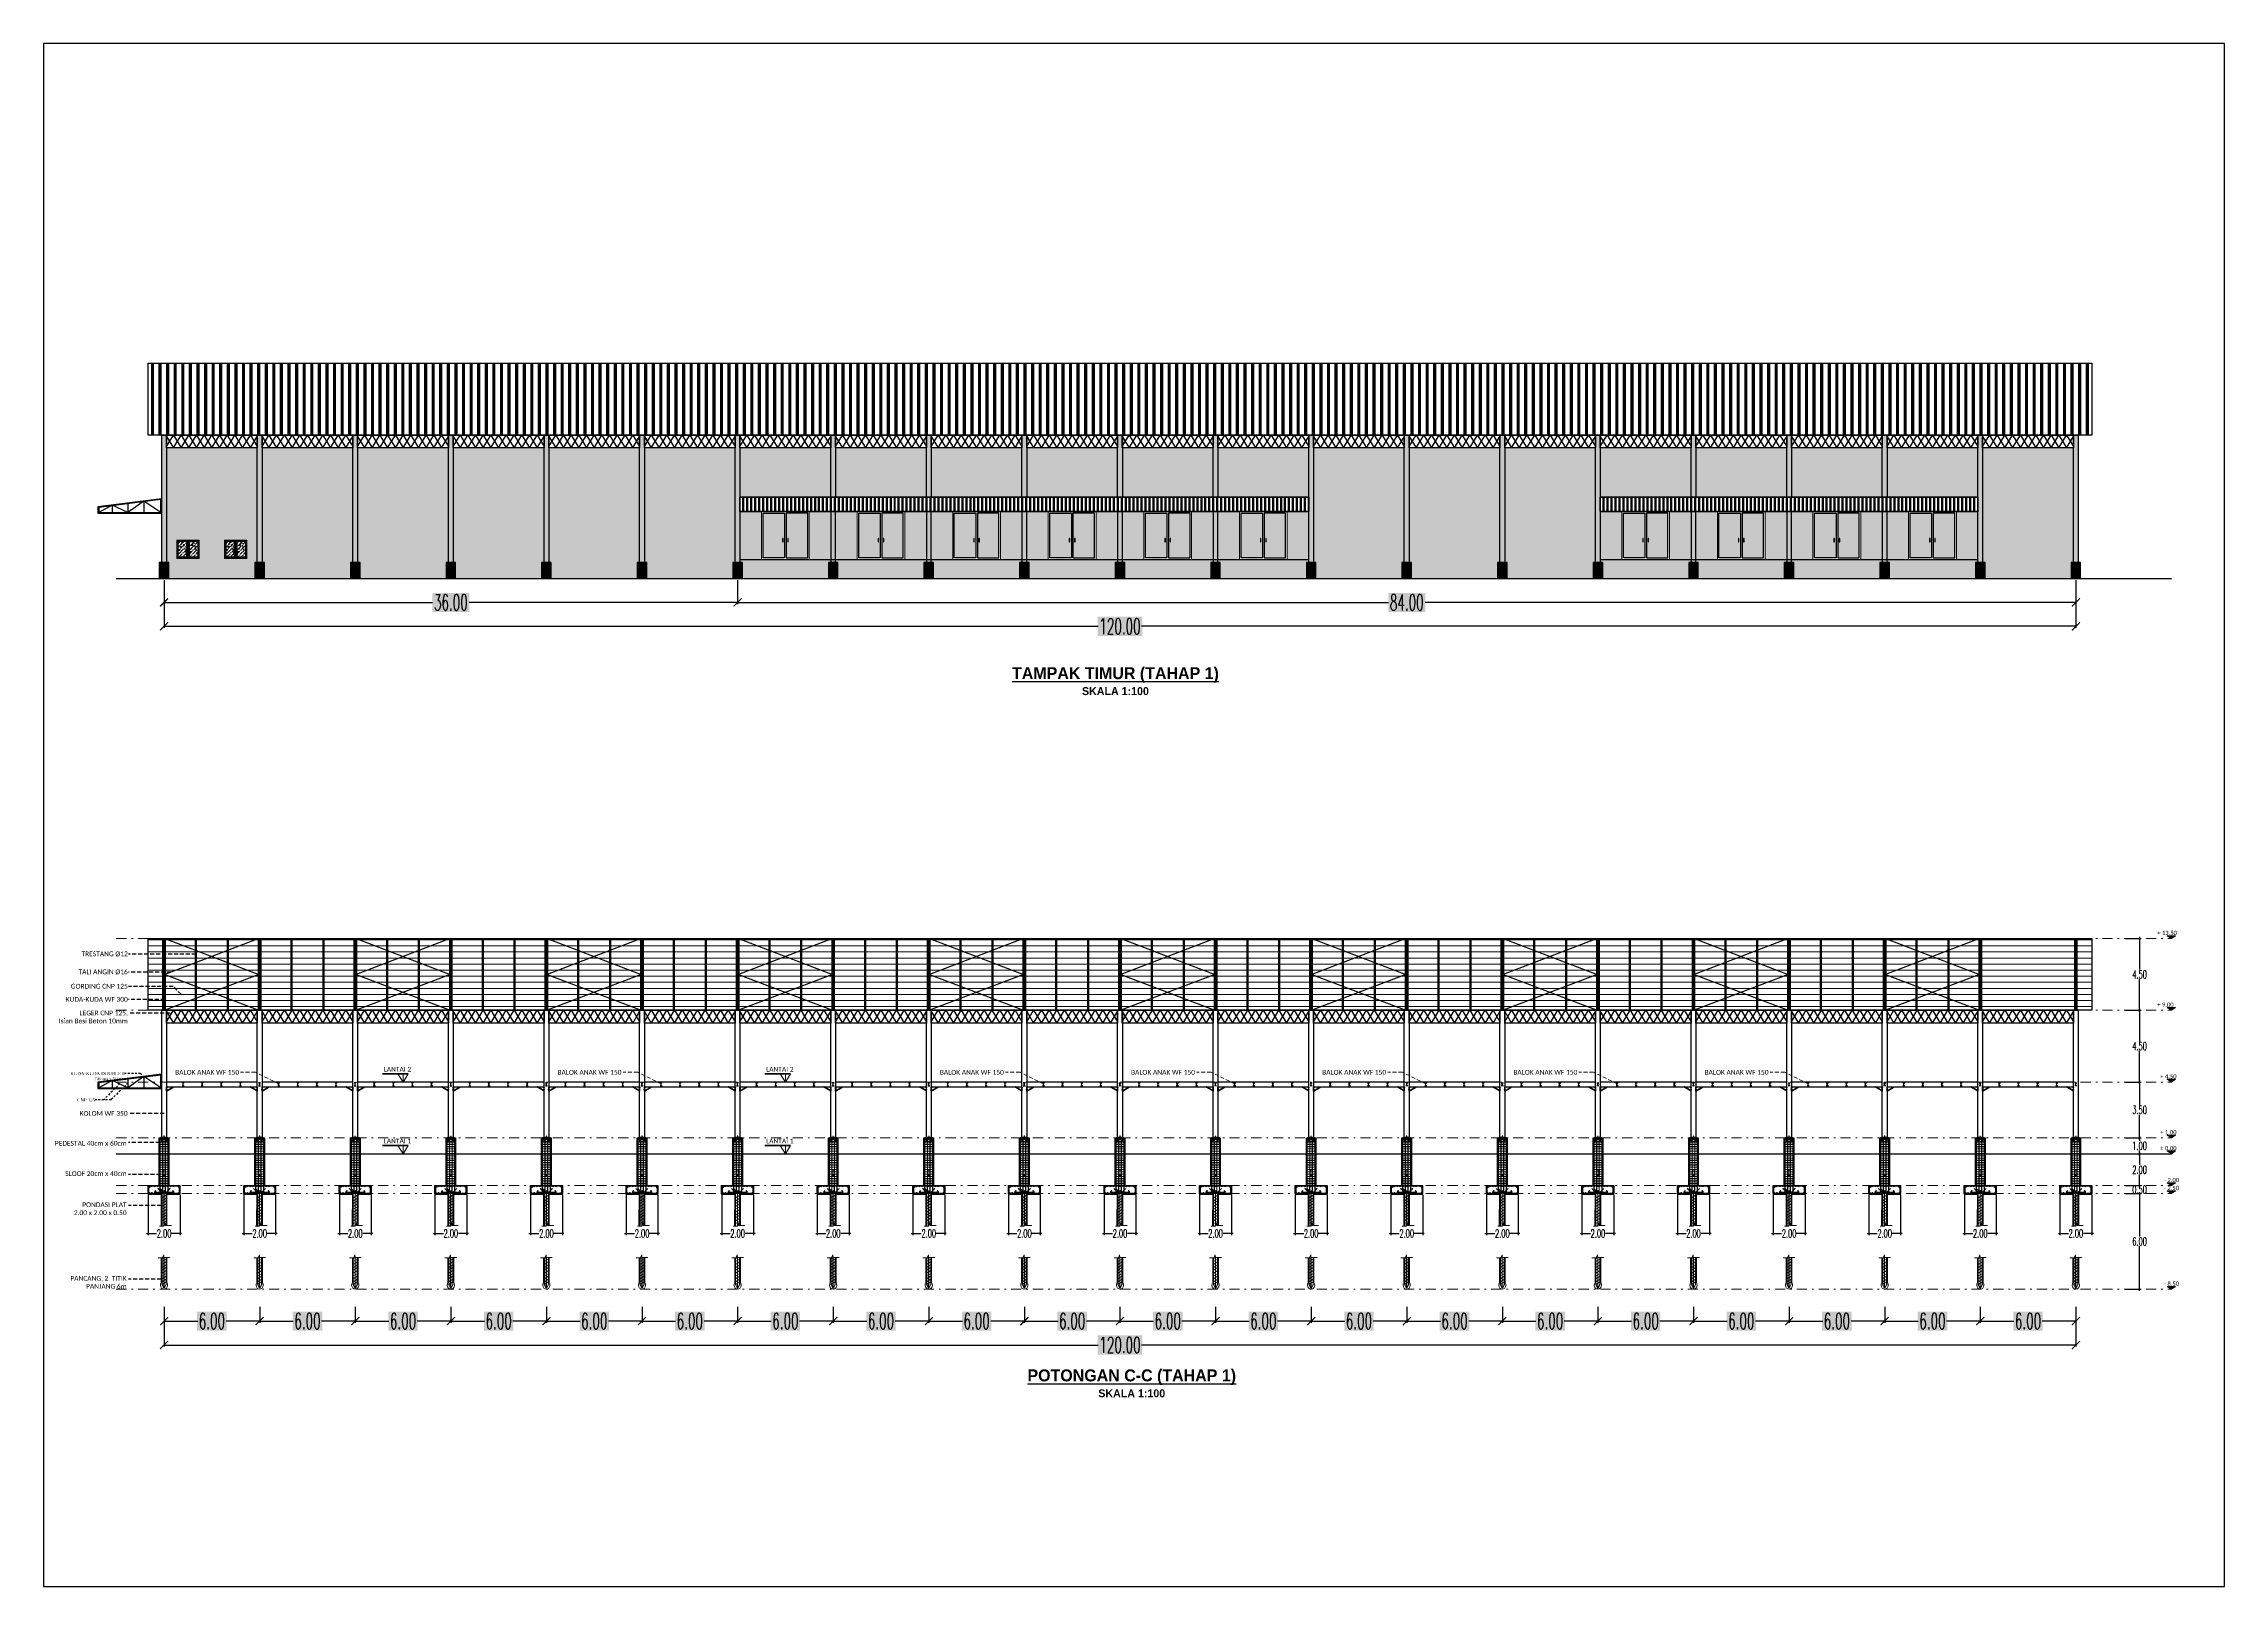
# Model space of a CAD drawing. Header units: millimetres. Extents: x 2175 to 3376, y 1504 to 1740.
# Drawn here: x 3239.2 to 3376.1, y 1586.7 to 1683.5 of the extents above; entities that cross this region are included whole.
import ezdxf

# ---------------------------------------------------------------- set-up
doc = ezdxf.new("R2010")
doc.units = ezdxf.units.MM
for name, pattern in [('DASHDOT2', [12.7, 6.35, -3.175, 0, -3.175]), ('DASHDOTX2', [50.8, 25.4, -12.7, 0, -12.7]), ('DASHED', [19.05, 12.7, -6.35]), ('HIDDEN', [0.375, 0.25, -0.125]), ('HIDDEN2', [0.1875, 0.125, -0.0625])]:
    doc.linetypes.add(name, pattern=pattern)
for name, color, linetype, lineweight in [('As Atap', 3, 'DASHDOTX2', 40), ('Garis Dim', 131, 'DASHED', 9), ('HAT', 8, 'Continuous', 9), ('kusen', 2, 'Continuous', 5)]:
    doc.layers.add(name, color=color, linetype=linetype, lineweight=lineweight)
for name, color, linetype in [('Atap', 3, 'Continuous'), ('dinding baru', 142, 'Continuous'), ('GR', 7, 'Continuous'), ('HELP', 251, 'Continuous'), ('KOP TEKS', 1, 'Continuous'), ('SUNGAI', 150, 'Continuous'), ('TEXT', 7, 'Continuous'), ('TUL', 2, 'Continuous'), ('WF 150', 5, 'Continuous')]:
    doc.layers.add(name, color=color, linetype=linetype)
doc.layers.add('Layer2', color=7, linetype='DASHED', lineweight=40, true_color=0x238759)
doc.styles.add('-DIM2', font='simplex.shx', dxfattribs={"width": 0.55})
doc.styles.get("Standard").update_dxf_attribs({"font": 'arial.ttf'})
doc.dimstyles.new('DIMENSI MUSHOLLAH', dxfattribs={"dimtxt": 0.5, "dimasz": 0.1, "dimexe": 0.1, "dimexo": 0.1, "dimgap": 0.05, "dimtad": 0, "dimtih": 1, "dimtoh": 1, "dimzin": 0, "dimdsep": 46, "dimtxsty": '-DIM2', "dimblk": 'ARCHTICK', "dimcen": 0.3, "dimdle": 0.1, "dimclrd": 1, "dimclre": 1, "dimclrt": 2, "dimadec": 0, "dimazin": 0, "dimtfac": 1, "dimtix": 1, "dimtofl": 0, "dimtmove": 0, "dimatfit": 3, "dimldrblk": 'ARCHTICK', "dimfxl": 1, "dimtolj": 1, "dimtzin": 0, "dimarcsym": 0})
doc.dimstyles.new('DIMENSI WARNA 2.1', dxfattribs={"dimtxt": 1, "dimasz": 0.5, "dimexe": 0.1, "dimexo": 0.1, "dimgap": 0.05, "dimtad": 0, "dimtih": 1, "dimtoh": 1, "dimrnd": 0.0025, "dimzin": 0, "dimdsep": 46, "dimtxsty": '-DIM2', "dimblk": 'ARCHTICK', "dimcen": 0.1, "dimclrd": 1, "dimclre": 1, "dimclrt": 256, "dimadec": 0, "dimazin": 0, "dimtfac": 1, "dimtofl": 0, "dimtmove": 0, "dimatfit": 3, "dimldrblk": 'ARCHTICK', "dimfxl": 0.18, "dimtfill": 2, "dimtfillclr": 256, "dimtolj": 1, "dimtzin": 0, "dimarcsym": 0})
pattern_1 = [(45, (-9303.92818, 2266.05159), (0.0841899011, 0.3086963042), [0.396875, -0.079375, 0, -0.079375])]
pattern_2 = [(45, (-9300.92818, 2266.05159), (0.0841899011, 0.3086963042), [0.396875, -0.079375, 0, -0.079375])]

msp = doc.modelspace()

# ---------------------------------------------------------------- texts
at = {"char_height": 2.5, "width": 24.33741, "attachment_point": 1}
for s, insert in [('\\pxsm1,qc;{\\fBritannic Bold|b0|i0|c0|p34;\\H0.3x;\\LTAMPAK TIMUR (TAHAP 1)\\P\\H0.66667x;\\lSKALA 1:100}', (3294.297, 1644.355)), ('\\pxsm1,qc;{\\fBritannic Bold|b0|i0|c0|p34;\\H0.3x;\\LPOTONGAN C-C (TAHAP 1)\\P\\H0.66667x;\\lSKALA 1:100}', (3295.32, 1600.3))]:
    msp.add_mtext(s, dxfattribs=dict(at, insert=insert))
at = {"color": 7, "lineweight": 5, "char_height": 0.26387, "width": 1.23764, "attachment_point": 1}
for s, insert in [('\\pxsm1,ql;{\\fCalibri Light|b0|i0|c0|p34;+ 13.50}', (3371.857, 1627.816)), ('\\pxsm1,ql;{\\fCalibri Light|b0|i0|c0|p34;+ 9.00}', (3371.857, 1623.316)), ('\\pxsm1,ql;{\\fCalibri Light|b0|i0|c0|p34;+ 4.50}', (3372.043, 1618.816)), ('\\pxsm1,ql;{\\fCalibri Light|b0|i0|c0|p34;+ 1.00}', (3372.043, 1615.316)), ('\\pxsm1,ql;{\\fCalibri Light|b0|i0|c0|p34;%%P 0.00}', (3372.043, 1614.316)), ('\\pxsm1,ql;{\\fCalibri Light|b0|i0|c0|p34;- 2.00}', (3372.28, 1612.316)), ('\\pxsm1,ql;{\\fCalibri Light|b0|i0|c0|p34;- 2.50}', (3372.28, 1611.816)), ('\\pxsm1,ql;{\\fCalibri Light|b0|i0|c0|p34;- 8.50}', (3372.28, 1605.816))]:
    msp.add_mtext(s, dxfattribs=dict(at, insert=insert))
at = {"layer": 'TEXT'}
for s, insert, char_height, width, attachment_point in [('{\\fCalibri Light|b0|i0|c0|p34;TRESTANG %%C12}', (3244.473, 1626.521), 0.3, 5.53205, 3), ('{\\fCalibri Light|b0|i0|c0|p34;TALI ANGIN %%C16}', (3244.473, 1625.391), 0.3, 5.53205, 3), ('\\pxqr;{\\fCalibri Light|b0|i0|c0|p34;\\C0;TALI ANGIN %%C16}', (3244.473, 1625.391), 0.3, 5.53205, 3), ('{\\fCalibri Light|b0|i0|c0|p34;KUDA-KUDA WF 300}', (3244.473, 1623.664), 0.3, 5.53205, 3), ('\\pxqr;{\\fCalibri Light|b0|i0|c0|p34;\\C0;GORDING CNP 125}', (3244.473, 1624.489), 0.3, 5.53205, 3), ('{\\fCalibri Light|b0|i0|c0|p34;LEGER CNP 125,\\PIsian Besi Beton 10mm}', (3244.473, 1622.812), 0.3, 5.53205, 3), ('\\pxqr;{\\fCentury|b0|i0|c0|p18;KUDA-KUDA DOUBLE L \\P50mm x 50mm}', (3240.952, 1618.964), 0.2, 3.35495, 1), ('\\pxqr;{\\fCalibri Light|b0|i0|c0|p34;BALOK ANAK WF 150}', (3251.459, 1619.091), 0.3, 4.04085, 3), ('\\pxqc;{\\fCalibri Light|b0|i0|c0|p34;LANTAI 2}', (3263.068, 1619.279), 0.3, 3.34191, 3), ('\\pxqr;{\\fCalibri Light|b0|i0|c0|p34;BALOK ANAK WF 150}', (3275.459, 1619.091), 0.3, 4.04085, 3), ('\\pxqc;{\\fCalibri Light|b0|i0|c0|p34;LANTAI 2}', (3287.068, 1619.279), 0.3, 3.34191, 3), ('\\pxqr;{\\fCalibri Light|b0|i0|c0|p34;BALOK ANAK WF 150}', (3299.459, 1619.091), 0.3, 4.04085, 3), ('\\pxqr;{\\fCalibri Light|b0|i0|c0|p34;BALOK ANAK WF 150}', (3311.459, 1619.091), 0.3, 4.04085, 3), ('\\pxqr;{\\fCalibri Light|b0|i0|c0|p34;BALOK ANAK WF 150}', (3323.459, 1619.091), 0.3, 4.04085, 3), ('\\pxqr;{\\fCalibri Light|b0|i0|c0|p34;BALOK ANAK WF 150}', (3335.459, 1619.091), 0.3, 4.04085, 3), ('\\pxqr;{\\fCalibri Light|b0|i0|c0|p34;BALOK ANAK WF 150}', (3347.459, 1619.091), 0.3, 4.04085, 3), ('\\pxqr;{\\fCentury|b0|i0|c0|p18;CNP 125}', (3239.238, 1617.313), 0.2, 3.18247, 1), ('\\pxqr;{\\fCalibri Light|b0|i0|c0|p34;KOLOM WF 350}', (3244.462, 1616.511), 0.3, 5.53205, 3), ('\\pxqr;{\\fCalibri Light|b0|i0|c0|p34;PEDESTAL 40cm x 60cm}', (3244.399, 1614.636), 0.3, 5.53205, 3), ('\\pxqc;{\\fCalibri Light|b0|i0|c0|p34;LANTAI 1}', (3263.068, 1614.779), 0.3, 3.34191, 3), ('\\pxqc;{\\fCalibri Light|b0|i0|c0|p34;LANTAI 1}', (3287.068, 1614.779), 0.3, 3.34191, 3), ('\\pxqr;{\\fCalibri Light|b0|i0|c0|p34;SLOOF 20cm x 40cm}', (3244.399, 1612.735), 0.3, 5.53205, 3), ('{\\fCalibri Light|b0|i0|c0|p34;PONDASI PLAT\\P2.00 x 2.00 x 0.50}', (3244.399, 1610.782), 0.3, 5.53205, 3), ('{\\fCalibri Light|b0|i0|c0|p34;PANCANG, 2  TITIK\\PPANJANG 6m}', (3244.399, 1606.163), 0.3, 5.53205, 3)]:
    msp.add_mtext(s, dxfattribs=dict(at, insert=insert, char_height=char_height, width=width, attachment_point=attachment_point))

# ---------------------------------------------------------------- blocks, each defined once
blk = doc.blocks.new('BLK150')
at = {"layer": 'KOP TEKS', "color": 232}
for p, q in [((12566.28, -658.52), (12566.15, -658.52)), ((12566.15, -658.7), (12566.28, -658.7)), ((12566.21, -658.7), (12566.21, -658.52)), ((12566.22, -658.61), (12566.21, -658.61)), ((12566.22, -658.7), (12566.22, -658.52)), ((12566.28, -658.52), (12566.28, -658.51)), ((12566.28, -658.71), (12566.28, -658.7))]:
    blk.add_line(p, q, dxfattribs=at)
for points in [[(12566.28, -658.51), (12566.15, -658.51), (12566.15, -658.52)], [(12566.15, -658.7), (12566.15, -658.71), (12566.28, -658.71)]]:
    blk.add_lwpolyline(points, dxfattribs=at)
blk = doc.blocks.new('_ArchTick')
at = {"color": 0, "linetype": 'ByBlock', "const_width": 0.15}
blk.add_lwpolyline([(-0.5, -0.5), (0.5, 0.5)], dxfattribs=at)
blk = doc.blocks.new('*D764')
at = {"layer": 'Defpoints', "color": 0, "transparency": 16777216}
for p in [(3369.75, 1611.33), (3370.75, 1611.33), (3369.75, 1605.33)]:
    blk.add_point(p, dxfattribs=at)
at = {"layer": 'dinding baru', "color": 1, "linetype": 'Continuous', "lineweight": -2, "transparency": 16777216}
for p, q in [((3369.85, 1611.33), (3370.85, 1611.33)), ((3369.85, 1605.33), (3370.85, 1605.33))]:
    blk.add_line(p, q, dxfattribs=at)
at = {"layer": 'dinding baru', "color": 1, "lineweight": -2, "transparency": 16777216}
for p, q in [((3370.75, 1611.43), (3370.75, 1608.63)), ((3370.75, 1605.23), (3370.75, 1608.03))]:
    blk.add_line(p, q, dxfattribs=at)
at = {"layer": 'dinding baru', "color": 1, "lineweight": -2, "transparency": 16777216, "xscale": 0.1, "yscale": 0.1, "zscale": 0.1}
for p, rotation in [((3370.75, 1611.33), 90), ((3370.75, 1605.33), 270)]:
    blk.add_blockref('_ArchTick', p, dxfattribs=dict(at, rotation=rotation))
at = {"layer": 'dinding baru', "color": 2, "lineweight": 0, "transparency": 16777216, "insert": (3370.75, 1608.33), "char_height": 0.5, "attachment_point": 5, "style": '-DIM2'}
blk.add_mtext('\\A1;6.00', dxfattribs=at)
blk = doc.blocks.new('*D765')
at = {"layer": 'Defpoints', "color": 0, "transparency": 16777216}
for p in [(3369.75, 1611.83), (3369.75, 1611.33), (3370.75, 1611.83)]:
    blk.add_point(p, dxfattribs=at)
at = {"layer": 'dinding baru', "color": 1, "linetype": 'Continuous', "lineweight": -2, "transparency": 16777216}
for p, q in [((3369.85, 1611.83), (3370.85, 1611.83)), ((3369.85, 1611.33), (3370.85, 1611.33))]:
    blk.add_line(p, q, dxfattribs=at)
at = {"layer": 'dinding baru', "color": 1, "lineweight": -2, "transparency": 16777216}
for p, q in [((3370.75, 1611.83), (3370.75, 1611.93)), ((3370.75, 1611.33), (3370.75, 1611.23))]:
    blk.add_line(p, q, dxfattribs=at)
at = {"layer": 'dinding baru', "color": 1, "lineweight": -2, "transparency": 16777216, "xscale": 0.1, "yscale": 0.1, "zscale": 0.1}
for p, rotation in [((3370.75, 1611.83), 270), ((3370.75, 1611.33), 90)]:
    blk.add_blockref('_ArchTick', p, dxfattribs=dict(at, rotation=rotation))
at = {"layer": 'dinding baru', "color": 2, "lineweight": 0, "transparency": 16777216, "insert": (3370.75, 1611.58), "char_height": 0.5, "attachment_point": 5, "style": '-DIM2'}
blk.add_mtext('\\A1;0.50', dxfattribs=at)
blk = doc.blocks.new('*D766')
at = {"layer": 'Defpoints', "color": 0, "transparency": 16777216}
for p in [(3369.75, 1613.83), (3370.75, 1613.83), (3369.75, 1611.83)]:
    blk.add_point(p, dxfattribs=at)
at = {"layer": 'dinding baru', "color": 1, "lineweight": -2, "transparency": 16777216}
for p, q in [((3370.75, 1613.93), (3370.75, 1613.13)), ((3370.75, 1611.73), (3370.75, 1612.53))]:
    blk.add_line(p, q, dxfattribs=at)
at = {"layer": 'dinding baru', "color": 1, "linetype": 'Continuous', "lineweight": -2, "transparency": 16777216}
for p, q in [((3369.85, 1613.83), (3370.85, 1613.83)), ((3369.85, 1611.83), (3370.85, 1611.83))]:
    blk.add_line(p, q, dxfattribs=at)
at = {"layer": 'dinding baru', "color": 1, "lineweight": -2, "transparency": 16777216, "xscale": 0.1, "yscale": 0.1, "zscale": 0.1}
for p, rotation in [((3370.75, 1613.83), 90), ((3370.75, 1611.83), 270)]:
    blk.add_blockref('_ArchTick', p, dxfattribs=dict(at, rotation=rotation))
at = {"layer": 'dinding baru', "color": 2, "lineweight": 0, "transparency": 16777216, "insert": (3370.75, 1612.83), "char_height": 0.5, "attachment_point": 5, "style": '-DIM2'}
blk.add_mtext('\\A1;2.00', dxfattribs=at)
blk = doc.blocks.new('*D767')
at = {"layer": 'Defpoints', "color": 0, "transparency": 16777216}
for p in [(3369.75, 1614.83), (3369.75, 1613.83), (3370.75, 1613.83)]:
    blk.add_point(p, dxfattribs=at)
at = {"layer": 'dinding baru', "color": 1, "linetype": 'Continuous', "lineweight": -2, "transparency": 16777216}
for p, q in [((3369.85, 1614.83), (3370.85, 1614.83)), ((3369.85, 1613.83), (3370.85, 1613.83))]:
    blk.add_line(p, q, dxfattribs=at)
at = {"layer": 'dinding baru', "color": 1, "lineweight": -2, "transparency": 16777216}
for p, q in [((3370.75, 1614.93), (3370.75, 1614.63)), ((3370.75, 1613.73), (3370.75, 1614.03))]:
    blk.add_line(p, q, dxfattribs=at)
at = {"layer": 'dinding baru', "color": 1, "lineweight": -2, "transparency": 16777216, "xscale": 0.1, "yscale": 0.1, "zscale": 0.1}
for p, rotation in [((3370.75, 1614.83), 90), ((3370.75, 1613.83), 270)]:
    blk.add_blockref('_ArchTick', p, dxfattribs=dict(at, rotation=rotation))
at = {"layer": 'dinding baru', "color": 2, "lineweight": 0, "transparency": 16777216, "insert": (3370.75, 1614.33), "char_height": 0.5, "attachment_point": 5, "style": '-DIM2'}
blk.add_mtext('\\A1;1.00', dxfattribs=at)
blk = doc.blocks.new('*D768')
at = {"layer": 'Defpoints', "color": 0, "transparency": 16777216}
for p in [(3369.75, 1618.33), (3370.75, 1618.33), (3369.75, 1614.83)]:
    blk.add_point(p, dxfattribs=at)
at = {"layer": 'dinding baru', "color": 1, "linetype": 'Continuous', "lineweight": -2, "transparency": 16777216}
for p, q in [((3369.85, 1618.33), (3370.85, 1618.33)), ((3369.85, 1614.83), (3370.85, 1614.83))]:
    blk.add_line(p, q, dxfattribs=at)
at = {"layer": 'dinding baru', "color": 1, "lineweight": -2, "transparency": 16777216}
for p, q in [((3370.75, 1618.43), (3370.75, 1616.88)), ((3370.75, 1614.73), (3370.75, 1616.28))]:
    blk.add_line(p, q, dxfattribs=at)
at = {"layer": 'dinding baru', "color": 1, "lineweight": -2, "transparency": 16777216, "xscale": 0.1, "yscale": 0.1, "zscale": 0.1}
for p, rotation in [((3370.75, 1618.33), 90), ((3370.75, 1614.83), 270)]:
    blk.add_blockref('_ArchTick', p, dxfattribs=dict(at, rotation=rotation))
at = {"layer": 'dinding baru', "color": 2, "lineweight": 0, "transparency": 16777216, "insert": (3370.75, 1616.58), "char_height": 0.5, "attachment_point": 5, "style": '-DIM2'}
blk.add_mtext('\\A1;3.50', dxfattribs=at)
blk = doc.blocks.new('*D769')
at = {"layer": 'Defpoints', "color": 0, "transparency": 16777216}
for p in [(3369.75, 1622.83), (3370.75, 1622.83), (3369.75, 1618.33)]:
    blk.add_point(p, dxfattribs=at)
at = {"layer": 'dinding baru', "color": 1, "linetype": 'Continuous', "lineweight": -2, "transparency": 16777216}
for p, q in [((3369.85, 1622.83), (3370.85, 1622.83)), ((3369.85, 1618.33), (3370.85, 1618.33))]:
    blk.add_line(p, q, dxfattribs=at)
at = {"layer": 'dinding baru', "color": 1, "lineweight": -2, "transparency": 16777216}
for p, q in [((3370.75, 1622.93), (3370.75, 1620.88)), ((3370.75, 1618.23), (3370.75, 1620.28))]:
    blk.add_line(p, q, dxfattribs=at)
at = {"layer": 'dinding baru', "color": 1, "lineweight": -2, "transparency": 16777216, "xscale": 0.1, "yscale": 0.1, "zscale": 0.1}
for p, rotation in [((3370.75, 1622.83), 90), ((3370.75, 1618.33), 270)]:
    blk.add_blockref('_ArchTick', p, dxfattribs=dict(at, rotation=rotation))
at = {"layer": 'dinding baru', "color": 2, "lineweight": 0, "transparency": 16777216, "insert": (3370.75, 1620.58), "char_height": 0.5, "attachment_point": 5, "style": '-DIM2'}
blk.add_mtext('\\A1;4.50', dxfattribs=at)
blk = doc.blocks.new('*D770')
at = {"layer": 'Defpoints', "color": 0, "transparency": 16777216}
for p in [(3369.75, 1627.33), (3369.75, 1622.83), (3370.75, 1622.83)]:
    blk.add_point(p, dxfattribs=at)
at = {"layer": 'dinding baru', "color": 1, "linetype": 'Continuous', "lineweight": -2, "transparency": 16777216}
for p, q in [((3369.85, 1627.33), (3370.85, 1627.33)), ((3369.85, 1622.83), (3370.85, 1622.83))]:
    blk.add_line(p, q, dxfattribs=at)
at = {"layer": 'dinding baru', "color": 1, "lineweight": -2, "transparency": 16777216}
for p, q in [((3370.75, 1627.43), (3370.75, 1625.38)), ((3370.75, 1622.73), (3370.75, 1624.78))]:
    blk.add_line(p, q, dxfattribs=at)
at = {"layer": 'dinding baru', "color": 1, "lineweight": -2, "transparency": 16777216, "xscale": 0.1, "yscale": 0.1, "zscale": 0.1}
for p, rotation in [((3370.75, 1627.33), 90), ((3370.75, 1622.83), 270)]:
    blk.add_blockref('_ArchTick', p, dxfattribs=dict(at, rotation=rotation))
at = {"layer": 'dinding baru', "color": 2, "lineweight": 0, "transparency": 16777216, "insert": (3370.75, 1625.08), "char_height": 0.5, "attachment_point": 5, "style": '-DIM2'}
blk.add_mtext('\\A1;4.50', dxfattribs=at)
blk = doc.blocks.new('*D771')
at = {"layer": 'Defpoints', "color": 0, "transparency": 16777216}
for p in [(3294.75, 1604.33), (3300.75, 1604.33), (3300.75, 1603.33)]:
    blk.add_point(p, dxfattribs=at)
at = {"layer": 'GR', "color": 1, "lineweight": -2, "transparency": 16777216}
for p, q in [((3294.75, 1604.23), (3294.75, 1603.23)), ((3294.75, 1603.33), (3296.86, 1603.33)), ((3300.75, 1603.33), (3298.64, 1603.33)), ((3300.75, 1604.23), (3300.75, 1603.23))]:
    blk.add_line(p, q, dxfattribs=at)
at = {"layer": 'GR', "color": 1, "lineweight": -2, "transparency": 16777216, "xscale": 0.5, "yscale": 0.5, "zscale": 0.5, "rotation": 180}
blk.add_blockref('_ArchTick', (3294.75, 1603.33), dxfattribs=at)
at = {"layer": 'GR', "color": 1, "lineweight": -2, "transparency": 16777216, "xscale": 0.5, "yscale": 0.5, "zscale": 0.5}
blk.add_blockref('_ArchTick', (3300.75, 1603.33), dxfattribs=at)
at = {"layer": 'GR', "color": 240, "transparency": 16777216, "insert": (3297.75, 1603.33), "char_height": 1, "attachment_point": 5, "style": '-DIM2', "bg_fill": 1, "box_fill_scale": 1.1, "bg_fill_color": 256, "bg_fill_true_color": 16180224, "bg_fill_transparency": 0}
blk.add_mtext('\\A1;6.00', dxfattribs=at)
blk = doc.blocks.new('*D772')
at = {"layer": 'Defpoints', "color": 0, "transparency": 16777216}
for p in [(3300.75, 1604.33), (3306.75, 1604.33), (3300.75, 1603.33)]:
    blk.add_point(p, dxfattribs=at)
at = {"layer": 'GR', "color": 1, "lineweight": -2, "transparency": 16777216}
for p, q in [((3300.75, 1604.23), (3300.75, 1603.23)), ((3300.75, 1603.33), (3302.86, 1603.33)), ((3306.75, 1603.33), (3304.64, 1603.33)), ((3306.75, 1604.23), (3306.75, 1603.23))]:
    blk.add_line(p, q, dxfattribs=at)
at = {"layer": 'GR', "color": 1, "lineweight": -2, "transparency": 16777216, "xscale": 0.5, "yscale": 0.5, "zscale": 0.5, "rotation": 180}
blk.add_blockref('_ArchTick', (3300.75, 1603.33), dxfattribs=at)
at = {"layer": 'GR', "color": 1, "lineweight": -2, "transparency": 16777216, "xscale": 0.5, "yscale": 0.5, "zscale": 0.5}
blk.add_blockref('_ArchTick', (3306.75, 1603.33), dxfattribs=at)
at = {"layer": 'GR', "color": 240, "transparency": 16777216, "insert": (3303.75, 1603.33), "char_height": 1, "attachment_point": 5, "style": '-DIM2', "bg_fill": 1, "box_fill_scale": 1.1, "bg_fill_color": 256, "bg_fill_true_color": 16180224, "bg_fill_transparency": 0}
blk.add_mtext('\\A1;6.00', dxfattribs=at)
blk = doc.blocks.new('*D773')
at = {"layer": 'Defpoints', "color": 0, "transparency": 16777216}
for p in [(3288.75, 1604.33), (3294.75, 1604.33), (3288.75, 1603.33)]:
    blk.add_point(p, dxfattribs=at)
at = {"layer": 'GR', "color": 1, "lineweight": -2, "transparency": 16777216}
for p, q in [((3288.75, 1604.23), (3288.75, 1603.23)), ((3288.75, 1603.33), (3290.86, 1603.33)), ((3294.75, 1603.33), (3292.64, 1603.33)), ((3294.75, 1604.23), (3294.75, 1603.23))]:
    blk.add_line(p, q, dxfattribs=at)
at = {"layer": 'GR', "color": 1, "lineweight": -2, "transparency": 16777216, "xscale": 0.5, "yscale": 0.5, "zscale": 0.5, "rotation": 180}
blk.add_blockref('_ArchTick', (3288.75, 1603.33), dxfattribs=at)
at = {"layer": 'GR', "color": 1, "lineweight": -2, "transparency": 16777216, "xscale": 0.5, "yscale": 0.5, "zscale": 0.5}
blk.add_blockref('_ArchTick', (3294.75, 1603.33), dxfattribs=at)
at = {"layer": 'GR', "color": 240, "transparency": 16777216, "insert": (3291.75, 1603.33), "char_height": 1, "attachment_point": 5, "style": '-DIM2', "bg_fill": 1, "box_fill_scale": 1.1, "bg_fill_color": 256, "bg_fill_true_color": 16180224, "bg_fill_transparency": 0}
blk.add_mtext('\\A1;6.00', dxfattribs=at)
blk = doc.blocks.new('*D774')
at = {"layer": 'Defpoints', "color": 0, "transparency": 16777216}
for p in [(3282.75, 1604.33), (3288.75, 1604.33), (3288.75, 1603.33)]:
    blk.add_point(p, dxfattribs=at)
at = {"layer": 'GR', "color": 1, "lineweight": -2, "transparency": 16777216}
for p, q in [((3282.75, 1604.23), (3282.75, 1603.23)), ((3282.75, 1603.33), (3284.86, 1603.33)), ((3288.75, 1603.33), (3286.64, 1603.33)), ((3288.75, 1604.23), (3288.75, 1603.23))]:
    blk.add_line(p, q, dxfattribs=at)
at = {"layer": 'GR', "color": 1, "lineweight": -2, "transparency": 16777216, "xscale": 0.5, "yscale": 0.5, "zscale": 0.5, "rotation": 180}
blk.add_blockref('_ArchTick', (3282.75, 1603.33), dxfattribs=at)
at = {"layer": 'GR', "color": 1, "lineweight": -2, "transparency": 16777216, "xscale": 0.5, "yscale": 0.5, "zscale": 0.5}
blk.add_blockref('_ArchTick', (3288.75, 1603.33), dxfattribs=at)
at = {"layer": 'GR', "color": 240, "transparency": 16777216, "insert": (3285.75, 1603.33), "char_height": 1, "attachment_point": 5, "style": '-DIM2', "bg_fill": 1, "box_fill_scale": 1.1, "bg_fill_color": 256, "bg_fill_true_color": 16180224, "bg_fill_transparency": 0}
blk.add_mtext('\\A1;6.00', dxfattribs=at)
blk = doc.blocks.new('*D775')
at = {"layer": 'Defpoints', "color": 0, "transparency": 16777216}
for p in [(3270.75, 1604.33), (3276.75, 1604.33), (3276.75, 1603.33)]:
    blk.add_point(p, dxfattribs=at)
at = {"layer": 'GR', "color": 1, "lineweight": -2, "transparency": 16777216}
for p, q in [((3270.75, 1604.23), (3270.75, 1603.23)), ((3270.75, 1603.33), (3272.86, 1603.33)), ((3276.75, 1603.33), (3274.64, 1603.33)), ((3276.75, 1604.23), (3276.75, 1603.23))]:
    blk.add_line(p, q, dxfattribs=at)
at = {"layer": 'GR', "color": 1, "lineweight": -2, "transparency": 16777216, "xscale": 0.5, "yscale": 0.5, "zscale": 0.5, "rotation": 180}
blk.add_blockref('_ArchTick', (3270.75, 1603.33), dxfattribs=at)
at = {"layer": 'GR', "color": 1, "lineweight": -2, "transparency": 16777216, "xscale": 0.5, "yscale": 0.5, "zscale": 0.5}
blk.add_blockref('_ArchTick', (3276.75, 1603.33), dxfattribs=at)
at = {"layer": 'GR', "color": 240, "transparency": 16777216, "insert": (3273.75, 1603.33), "char_height": 1, "attachment_point": 5, "style": '-DIM2', "bg_fill": 1, "box_fill_scale": 1.1, "bg_fill_color": 256, "bg_fill_true_color": 16180224, "bg_fill_transparency": 0}
blk.add_mtext('\\A1;6.00', dxfattribs=at)
blk = doc.blocks.new('*D776')
at = {"layer": 'Defpoints', "color": 0, "transparency": 16777216}
for p in [(3276.75, 1604.33), (3282.75, 1604.33), (3276.75, 1603.33)]:
    blk.add_point(p, dxfattribs=at)
at = {"layer": 'GR', "color": 1, "lineweight": -2, "transparency": 16777216}
for p, q in [((3276.75, 1604.23), (3276.75, 1603.23)), ((3276.75, 1603.33), (3278.86, 1603.33)), ((3282.75, 1603.33), (3280.64, 1603.33)), ((3282.75, 1604.23), (3282.75, 1603.23))]:
    blk.add_line(p, q, dxfattribs=at)
at = {"layer": 'GR', "color": 1, "lineweight": -2, "transparency": 16777216, "xscale": 0.5, "yscale": 0.5, "zscale": 0.5, "rotation": 180}
blk.add_blockref('_ArchTick', (3276.75, 1603.33), dxfattribs=at)
at = {"layer": 'GR', "color": 1, "lineweight": -2, "transparency": 16777216, "xscale": 0.5, "yscale": 0.5, "zscale": 0.5}
blk.add_blockref('_ArchTick', (3282.75, 1603.33), dxfattribs=at)
at = {"layer": 'GR', "color": 240, "transparency": 16777216, "insert": (3279.75, 1603.33), "char_height": 1, "attachment_point": 5, "style": '-DIM2', "bg_fill": 1, "box_fill_scale": 1.1, "bg_fill_color": 256, "bg_fill_true_color": 16180224, "bg_fill_transparency": 0}
blk.add_mtext('\\A1;6.00', dxfattribs=at)
blk = doc.blocks.new('*D777')
at = {"layer": 'Defpoints', "color": 0, "transparency": 16777216}
for p in [(3246.75, 1604.33), (3252.75, 1604.33), (3252.75, 1603.33)]:
    blk.add_point(p, dxfattribs=at)
at = {"layer": 'GR', "color": 1, "lineweight": -2, "transparency": 16777216}
for p, q in [((3246.75, 1604.23), (3246.75, 1603.23)), ((3246.75, 1603.33), (3248.86, 1603.33)), ((3252.75, 1603.33), (3250.64, 1603.33)), ((3252.75, 1604.23), (3252.75, 1603.23))]:
    blk.add_line(p, q, dxfattribs=at)
at = {"layer": 'GR', "color": 1, "lineweight": -2, "transparency": 16777216, "xscale": 0.5, "yscale": 0.5, "zscale": 0.5, "rotation": 180}
blk.add_blockref('_ArchTick', (3246.75, 1603.33), dxfattribs=at)
at = {"layer": 'GR', "color": 1, "lineweight": -2, "transparency": 16777216, "xscale": 0.5, "yscale": 0.5, "zscale": 0.5}
blk.add_blockref('_ArchTick', (3252.75, 1603.33), dxfattribs=at)
at = {"layer": 'GR', "color": 240, "transparency": 16777216, "insert": (3249.75, 1603.33), "char_height": 1, "attachment_point": 5, "style": '-DIM2', "bg_fill": 1, "box_fill_scale": 1.1, "bg_fill_color": 256, "bg_fill_true_color": 16180224, "bg_fill_transparency": 0}
blk.add_mtext('\\A1;6.00', dxfattribs=at)
blk = doc.blocks.new('*D778')
at = {"layer": 'Defpoints', "color": 0, "transparency": 16777216}
for p in [(3252.75, 1604.33), (3258.75, 1604.33), (3252.75, 1603.33)]:
    blk.add_point(p, dxfattribs=at)
at = {"layer": 'GR', "color": 1, "lineweight": -2, "transparency": 16777216}
for p, q in [((3252.75, 1604.23), (3252.75, 1603.23)), ((3252.75, 1603.33), (3254.86, 1603.33)), ((3258.75, 1603.33), (3256.64, 1603.33)), ((3258.75, 1604.23), (3258.75, 1603.23))]:
    blk.add_line(p, q, dxfattribs=at)
at = {"layer": 'GR', "color": 1, "lineweight": -2, "transparency": 16777216, "xscale": 0.5, "yscale": 0.5, "zscale": 0.5, "rotation": 180}
blk.add_blockref('_ArchTick', (3252.75, 1603.33), dxfattribs=at)
at = {"layer": 'GR', "color": 1, "lineweight": -2, "transparency": 16777216, "xscale": 0.5, "yscale": 0.5, "zscale": 0.5}
blk.add_blockref('_ArchTick', (3258.75, 1603.33), dxfattribs=at)
at = {"layer": 'GR', "color": 240, "transparency": 16777216, "insert": (3255.75, 1603.33), "char_height": 1, "attachment_point": 5, "style": '-DIM2', "bg_fill": 1, "box_fill_scale": 1.1, "bg_fill_color": 256, "bg_fill_true_color": 16180224, "bg_fill_transparency": 0}
blk.add_mtext('\\A1;6.00', dxfattribs=at)
blk = doc.blocks.new('*D779')
at = {"layer": 'Defpoints', "color": 0, "transparency": 16777216}
for p in [(3264.75, 1604.33), (3270.75, 1604.33), (3264.75, 1603.33)]:
    blk.add_point(p, dxfattribs=at)
at = {"layer": 'GR', "color": 1, "lineweight": -2, "transparency": 16777216}
for p, q in [((3264.75, 1604.23), (3264.75, 1603.23)), ((3264.75, 1603.33), (3266.86, 1603.33)), ((3270.75, 1603.33), (3268.64, 1603.33)), ((3270.75, 1604.23), (3270.75, 1603.23))]:
    blk.add_line(p, q, dxfattribs=at)
at = {"layer": 'GR', "color": 1, "lineweight": -2, "transparency": 16777216, "xscale": 0.5, "yscale": 0.5, "zscale": 0.5, "rotation": 180}
blk.add_blockref('_ArchTick', (3264.75, 1603.33), dxfattribs=at)
at = {"layer": 'GR', "color": 1, "lineweight": -2, "transparency": 16777216, "xscale": 0.5, "yscale": 0.5, "zscale": 0.5}
blk.add_blockref('_ArchTick', (3270.75, 1603.33), dxfattribs=at)
at = {"layer": 'GR', "color": 240, "transparency": 16777216, "insert": (3267.75, 1603.33), "char_height": 1, "attachment_point": 5, "style": '-DIM2', "bg_fill": 1, "box_fill_scale": 1.1, "bg_fill_color": 256, "bg_fill_true_color": 16180224, "bg_fill_transparency": 0}
blk.add_mtext('\\A1;6.00', dxfattribs=at)
blk = doc.blocks.new('*D780')
at = {"layer": 'Defpoints', "color": 0, "transparency": 16777216}
for p in [(3258.75, 1604.33), (3264.75, 1604.33), (3264.75, 1603.33)]:
    blk.add_point(p, dxfattribs=at)
at = {"layer": 'GR', "color": 1, "lineweight": -2, "transparency": 16777216}
for p, q in [((3258.75, 1604.23), (3258.75, 1603.23)), ((3258.75, 1603.33), (3260.86, 1603.33)), ((3264.75, 1603.33), (3262.64, 1603.33)), ((3264.75, 1604.23), (3264.75, 1603.23))]:
    blk.add_line(p, q, dxfattribs=at)
at = {"layer": 'GR', "color": 1, "lineweight": -2, "transparency": 16777216, "xscale": 0.5, "yscale": 0.5, "zscale": 0.5, "rotation": 180}
blk.add_blockref('_ArchTick', (3258.75, 1603.33), dxfattribs=at)
at = {"layer": 'GR', "color": 1, "lineweight": -2, "transparency": 16777216, "xscale": 0.5, "yscale": 0.5, "zscale": 0.5}
blk.add_blockref('_ArchTick', (3264.75, 1603.33), dxfattribs=at)
at = {"layer": 'GR', "color": 240, "transparency": 16777216, "insert": (3261.75, 1603.33), "char_height": 1, "attachment_point": 5, "style": '-DIM2', "bg_fill": 1, "box_fill_scale": 1.1, "bg_fill_color": 256, "bg_fill_true_color": 16180224, "bg_fill_transparency": 0}
blk.add_mtext('\\A1;6.00', dxfattribs=at)
blk = doc.blocks.new('soof bmi')
at = {"layer": 'Garis Dim', "color": 1, "linetype": 'ByBlock', "lineweight": 9}
for p, q in [((38143.76, 315.04), (38143.76, 314.53)), ((38143.77, 315.04), (38143.77, 314.53)), ((38143.98, 315.05), (38143.78, 315.05)), ((38143.98, 315.04), (38143.78, 315.04)), ((38143.99, 315.04), (38143.99, 314.53)), ((38144, 315.04), (38144, 314.53)), ((38143.98, 314.53), (38143.78, 314.53)), ((38143.98, 314.52), (38143.78, 314.52))]:
    blk.add_line(p, q, dxfattribs=at)
blk.add_lwpolyline([(38143.73, 315.08), (38144.03, 315.08), (38144.03, 314.48), (38143.73, 314.48)], close=True, dxfattribs=at)
for centre, radius in [((38143.78, 315.04), 0.00853), ((38143.77, 314.96), 0.0064), ((38143.84, 315.04), 0.00853), ((38143.92, 315.04), 0.00853), ((38143.98, 315.04), 0.00853), ((38143.98, 314.96), 0.0064), ((38143.77, 314.81), 0.0064), ((38143.77, 314.71), 0.0064), ((38143.77, 314.6), 0.0064), ((38143.78, 314.53), 0.00853), ((38143.84, 314.53), 0.00853), ((38143.92, 314.53), 0.00853), ((38143.98, 314.81), 0.0064), ((38143.98, 314.71), 0.0064), ((38143.98, 314.6), 0.0064), ((38143.98, 314.53), 0.00853)]:
    blk.add_circle(centre, radius, dxfattribs=at)
for centre, radius, start, end in [((38143.78, 315.04), 0.0171, 90, 180), ((38143.98, 315.04), 0.0171, 0, 90), ((38143.98, 315.04), 0.00853, 0, 90), ((38143.78, 314.53), 0.0171, 180, 270), ((38143.98, 314.53), 0.00853, 270, 0), ((38143.98, 314.53), 0.0171, 270, 0)]:
    blk.add_arc(centre, radius, start, end, dxfattribs=at)
blk = doc.blocks.new('*D784')
at = {"layer": 'Defpoints', "color": 0, "transparency": 16777216}
for p in [(3305.75, 1611.35), (3307.75, 1611.35), (3307.75, 1608.83)]:
    blk.add_point(p, dxfattribs=at)
at = {"layer": 'dinding baru', "color": 1, "linetype": 'Continuous', "lineweight": -2, "transparency": 16777216}
for p, q in [((3305.75, 1611.25), (3305.75, 1608.73)), ((3307.75, 1611.25), (3307.75, 1608.73))]:
    blk.add_line(p, q, dxfattribs=at)
at = {"layer": 'dinding baru', "color": 1, "lineweight": -2, "transparency": 16777216}
for p, q in [((3305.65, 1608.83), (3306.28, 1608.83)), ((3307.85, 1608.83), (3307.22, 1608.83))]:
    blk.add_line(p, q, dxfattribs=at)
at = {"layer": 'dinding baru', "color": 1, "lineweight": -2, "transparency": 16777216, "xscale": 0.1, "yscale": 0.1, "zscale": 0.1, "rotation": 180}
blk.add_blockref('_ArchTick', (3305.75, 1608.83), dxfattribs=at)
at = {"layer": 'dinding baru', "color": 1, "lineweight": -2, "transparency": 16777216, "xscale": 0.1, "yscale": 0.1, "zscale": 0.1}
blk.add_blockref('_ArchTick', (3307.75, 1608.83), dxfattribs=at)
at = {"layer": 'dinding baru', "color": 2, "lineweight": 0, "transparency": 16777216, "insert": (3306.75, 1608.83), "char_height": 0.5, "attachment_point": 5, "style": '-DIM2'}
blk.add_mtext('\\A1;2.00', dxfattribs=at)
blk = doc.blocks.new('*D782')
at = {"layer": 'Defpoints', "color": 0, "transparency": 16777216}
for p in [(3299.75, 1611.35), (3301.75, 1611.35), (3301.75, 1608.83)]:
    blk.add_point(p, dxfattribs=at)
at = {"layer": 'dinding baru', "color": 1, "linetype": 'Continuous', "lineweight": -2, "transparency": 16777216}
for p, q in [((3299.75, 1611.25), (3299.75, 1608.73)), ((3301.75, 1611.25), (3301.75, 1608.73))]:
    blk.add_line(p, q, dxfattribs=at)
at = {"layer": 'dinding baru', "color": 1, "lineweight": -2, "transparency": 16777216}
for p, q in [((3299.65, 1608.83), (3300.28, 1608.83)), ((3301.85, 1608.83), (3301.22, 1608.83))]:
    blk.add_line(p, q, dxfattribs=at)
at = {"layer": 'dinding baru', "color": 1, "lineweight": -2, "transparency": 16777216, "xscale": 0.1, "yscale": 0.1, "zscale": 0.1, "rotation": 180}
blk.add_blockref('_ArchTick', (3299.75, 1608.83), dxfattribs=at)
at = {"layer": 'dinding baru', "color": 1, "lineweight": -2, "transparency": 16777216, "xscale": 0.1, "yscale": 0.1, "zscale": 0.1}
blk.add_blockref('_ArchTick', (3301.75, 1608.83), dxfattribs=at)
at = {"layer": 'dinding baru', "color": 2, "lineweight": 0, "transparency": 16777216, "insert": (3300.75, 1608.83), "char_height": 0.5, "attachment_point": 5, "style": '-DIM2'}
blk.add_mtext('\\A1;2.00', dxfattribs=at)
blk = doc.blocks.new('*D955')
at = {"layer": 'Defpoints', "color": 0, "transparency": 16777216}
for p in [(3293.75, 1611.35), (3295.75, 1611.35), (3295.75, 1608.83)]:
    blk.add_point(p, dxfattribs=at)
at = {"layer": 'dinding baru', "color": 1, "linetype": 'Continuous', "lineweight": -2, "transparency": 16777216}
for p, q in [((3293.75, 1611.25), (3293.75, 1608.73)), ((3295.75, 1611.25), (3295.75, 1608.73))]:
    blk.add_line(p, q, dxfattribs=at)
at = {"layer": 'dinding baru', "color": 1, "lineweight": -2, "transparency": 16777216}
for p, q in [((3293.65, 1608.83), (3294.28, 1608.83)), ((3295.85, 1608.83), (3295.22, 1608.83))]:
    blk.add_line(p, q, dxfattribs=at)
at = {"layer": 'dinding baru', "color": 1, "lineweight": -2, "transparency": 16777216, "xscale": 0.1, "yscale": 0.1, "zscale": 0.1, "rotation": 180}
blk.add_blockref('_ArchTick', (3293.75, 1608.83), dxfattribs=at)
at = {"layer": 'dinding baru', "color": 1, "lineweight": -2, "transparency": 16777216, "xscale": 0.1, "yscale": 0.1, "zscale": 0.1}
blk.add_blockref('_ArchTick', (3295.75, 1608.83), dxfattribs=at)
at = {"layer": 'dinding baru', "color": 2, "lineweight": 0, "transparency": 16777216, "insert": (3294.75, 1608.83), "char_height": 0.5, "attachment_point": 5, "style": '-DIM2'}
blk.add_mtext('\\A1;2.00', dxfattribs=at)
blk = doc.blocks.new('*D881')
at = {"layer": 'Defpoints', "color": 0, "transparency": 16777216}
for p in [(3287.75, 1611.35), (3289.75, 1611.35), (3289.75, 1608.83)]:
    blk.add_point(p, dxfattribs=at)
at = {"layer": 'dinding baru', "color": 1, "linetype": 'Continuous', "lineweight": -2, "transparency": 16777216}
for p, q in [((3287.75, 1611.25), (3287.75, 1608.73)), ((3289.75, 1611.25), (3289.75, 1608.73))]:
    blk.add_line(p, q, dxfattribs=at)
at = {"layer": 'dinding baru', "color": 1, "lineweight": -2, "transparency": 16777216}
for p, q in [((3287.65, 1608.83), (3288.28, 1608.83)), ((3289.85, 1608.83), (3289.22, 1608.83))]:
    blk.add_line(p, q, dxfattribs=at)
at = {"layer": 'dinding baru', "color": 1, "lineweight": -2, "transparency": 16777216, "xscale": 0.1, "yscale": 0.1, "zscale": 0.1, "rotation": 180}
blk.add_blockref('_ArchTick', (3287.75, 1608.83), dxfattribs=at)
at = {"layer": 'dinding baru', "color": 1, "lineweight": -2, "transparency": 16777216, "xscale": 0.1, "yscale": 0.1, "zscale": 0.1}
blk.add_blockref('_ArchTick', (3289.75, 1608.83), dxfattribs=at)
at = {"layer": 'dinding baru', "color": 2, "lineweight": 0, "transparency": 16777216, "insert": (3288.75, 1608.83), "char_height": 0.5, "attachment_point": 5, "style": '-DIM2'}
blk.add_mtext('\\A1;2.00', dxfattribs=at)
blk = doc.blocks.new('*D882')
at = {"layer": 'Defpoints', "color": 0, "transparency": 16777216}
for p in [(3281.75, 1611.35), (3283.75, 1611.35), (3283.75, 1608.83)]:
    blk.add_point(p, dxfattribs=at)
at = {"layer": 'dinding baru', "color": 1, "linetype": 'Continuous', "lineweight": -2, "transparency": 16777216}
for p, q in [((3281.75, 1611.25), (3281.75, 1608.73)), ((3283.75, 1611.25), (3283.75, 1608.73))]:
    blk.add_line(p, q, dxfattribs=at)
at = {"layer": 'dinding baru', "color": 1, "lineweight": -2, "transparency": 16777216}
for p, q in [((3281.65, 1608.83), (3282.28, 1608.83)), ((3283.85, 1608.83), (3283.22, 1608.83))]:
    blk.add_line(p, q, dxfattribs=at)
at = {"layer": 'dinding baru', "color": 1, "lineweight": -2, "transparency": 16777216, "xscale": 0.1, "yscale": 0.1, "zscale": 0.1, "rotation": 180}
blk.add_blockref('_ArchTick', (3281.75, 1608.83), dxfattribs=at)
at = {"layer": 'dinding baru', "color": 1, "lineweight": -2, "transparency": 16777216, "xscale": 0.1, "yscale": 0.1, "zscale": 0.1}
blk.add_blockref('_ArchTick', (3283.75, 1608.83), dxfattribs=at)
at = {"layer": 'dinding baru', "color": 2, "lineweight": 0, "transparency": 16777216, "insert": (3282.75, 1608.83), "char_height": 0.5, "attachment_point": 5, "style": '-DIM2'}
blk.add_mtext('\\A1;2.00', dxfattribs=at)
blk = doc.blocks.new('*D883')
at = {"layer": 'Defpoints', "color": 0, "transparency": 16777216}
for p in [(3275.75, 1611.35), (3277.75, 1611.35), (3277.75, 1608.83)]:
    blk.add_point(p, dxfattribs=at)
at = {"layer": 'dinding baru', "color": 1, "linetype": 'Continuous', "lineweight": -2, "transparency": 16777216}
for p, q in [((3275.75, 1611.25), (3275.75, 1608.73)), ((3277.75, 1611.25), (3277.75, 1608.73))]:
    blk.add_line(p, q, dxfattribs=at)
at = {"layer": 'dinding baru', "color": 1, "lineweight": -2, "transparency": 16777216}
for p, q in [((3275.65, 1608.83), (3276.28, 1608.83)), ((3277.85, 1608.83), (3277.22, 1608.83))]:
    blk.add_line(p, q, dxfattribs=at)
at = {"layer": 'dinding baru', "color": 1, "lineweight": -2, "transparency": 16777216, "xscale": 0.1, "yscale": 0.1, "zscale": 0.1, "rotation": 180}
blk.add_blockref('_ArchTick', (3275.75, 1608.83), dxfattribs=at)
at = {"layer": 'dinding baru', "color": 1, "lineweight": -2, "transparency": 16777216, "xscale": 0.1, "yscale": 0.1, "zscale": 0.1}
blk.add_blockref('_ArchTick', (3277.75, 1608.83), dxfattribs=at)
at = {"layer": 'dinding baru', "color": 2, "lineweight": 0, "transparency": 16777216, "insert": (3276.75, 1608.83), "char_height": 0.5, "attachment_point": 5, "style": '-DIM2'}
blk.add_mtext('\\A1;2.00', dxfattribs=at)
blk = doc.blocks.new('*D924')
at = {"layer": 'Defpoints', "color": 0, "transparency": 16777216}
for p in [(3269.75, 1611.35), (3271.75, 1611.35), (3271.75, 1608.83)]:
    blk.add_point(p, dxfattribs=at)
at = {"layer": 'dinding baru', "color": 1, "linetype": 'Continuous', "lineweight": -2, "transparency": 16777216}
for p, q in [((3269.75, 1611.25), (3269.75, 1608.73)), ((3271.75, 1611.25), (3271.75, 1608.73))]:
    blk.add_line(p, q, dxfattribs=at)
at = {"layer": 'dinding baru', "color": 1, "lineweight": -2, "transparency": 16777216}
for p, q in [((3269.65, 1608.83), (3270.28, 1608.83)), ((3271.85, 1608.83), (3271.22, 1608.83))]:
    blk.add_line(p, q, dxfattribs=at)
at = {"layer": 'dinding baru', "color": 1, "lineweight": -2, "transparency": 16777216, "xscale": 0.1, "yscale": 0.1, "zscale": 0.1, "rotation": 180}
blk.add_blockref('_ArchTick', (3269.75, 1608.83), dxfattribs=at)
at = {"layer": 'dinding baru', "color": 1, "lineweight": -2, "transparency": 16777216, "xscale": 0.1, "yscale": 0.1, "zscale": 0.1}
blk.add_blockref('_ArchTick', (3271.75, 1608.83), dxfattribs=at)
at = {"layer": 'dinding baru', "color": 2, "lineweight": 0, "transparency": 16777216, "insert": (3270.75, 1608.83), "char_height": 0.5, "attachment_point": 5, "style": '-DIM2'}
blk.add_mtext('\\A1;2.00', dxfattribs=at)
blk = doc.blocks.new('*D925')
at = {"layer": 'Defpoints', "color": 0, "transparency": 16777216}
for p in [(3263.75, 1611.35), (3265.75, 1611.35), (3265.75, 1608.83)]:
    blk.add_point(p, dxfattribs=at)
at = {"layer": 'dinding baru', "color": 1, "linetype": 'Continuous', "lineweight": -2, "transparency": 16777216}
for p, q in [((3263.75, 1611.25), (3263.75, 1608.73)), ((3265.75, 1611.25), (3265.75, 1608.73))]:
    blk.add_line(p, q, dxfattribs=at)
at = {"layer": 'dinding baru', "color": 1, "lineweight": -2, "transparency": 16777216}
for p, q in [((3263.65, 1608.83), (3264.28, 1608.83)), ((3265.85, 1608.83), (3265.22, 1608.83))]:
    blk.add_line(p, q, dxfattribs=at)
at = {"layer": 'dinding baru', "color": 1, "lineweight": -2, "transparency": 16777216, "xscale": 0.1, "yscale": 0.1, "zscale": 0.1, "rotation": 180}
blk.add_blockref('_ArchTick', (3263.75, 1608.83), dxfattribs=at)
at = {"layer": 'dinding baru', "color": 1, "lineweight": -2, "transparency": 16777216, "xscale": 0.1, "yscale": 0.1, "zscale": 0.1}
blk.add_blockref('_ArchTick', (3265.75, 1608.83), dxfattribs=at)
at = {"layer": 'dinding baru', "color": 2, "lineweight": 0, "transparency": 16777216, "insert": (3264.75, 1608.83), "char_height": 0.5, "attachment_point": 5, "style": '-DIM2'}
blk.add_mtext('\\A1;2.00', dxfattribs=at)
blk = doc.blocks.new('*D926')
at = {"layer": 'Defpoints', "color": 0, "transparency": 16777216}
for p in [(3257.75, 1611.35), (3259.75, 1611.35), (3259.75, 1608.83)]:
    blk.add_point(p, dxfattribs=at)
at = {"layer": 'dinding baru', "color": 1, "linetype": 'Continuous', "lineweight": -2, "transparency": 16777216}
for p, q in [((3257.75, 1611.25), (3257.75, 1608.73)), ((3259.75, 1611.25), (3259.75, 1608.73))]:
    blk.add_line(p, q, dxfattribs=at)
at = {"layer": 'dinding baru', "color": 1, "lineweight": -2, "transparency": 16777216}
for p, q in [((3257.65, 1608.83), (3258.28, 1608.83)), ((3259.85, 1608.83), (3259.22, 1608.83))]:
    blk.add_line(p, q, dxfattribs=at)
at = {"layer": 'dinding baru', "color": 1, "lineweight": -2, "transparency": 16777216, "xscale": 0.1, "yscale": 0.1, "zscale": 0.1, "rotation": 180}
blk.add_blockref('_ArchTick', (3257.75, 1608.83), dxfattribs=at)
at = {"layer": 'dinding baru', "color": 1, "lineweight": -2, "transparency": 16777216, "xscale": 0.1, "yscale": 0.1, "zscale": 0.1}
blk.add_blockref('_ArchTick', (3259.75, 1608.83), dxfattribs=at)
at = {"layer": 'dinding baru', "color": 2, "lineweight": 0, "transparency": 16777216, "insert": (3258.75, 1608.83), "char_height": 0.5, "attachment_point": 5, "style": '-DIM2'}
blk.add_mtext('\\A1;2.00', dxfattribs=at)
blk = doc.blocks.new('*D887')
at = {"layer": 'Defpoints', "color": 0, "transparency": 16777216}
for p in [(3251.75, 1611.35), (3253.75, 1611.35), (3253.75, 1608.83)]:
    blk.add_point(p, dxfattribs=at)
at = {"layer": 'dinding baru', "color": 1, "linetype": 'Continuous', "lineweight": -2, "transparency": 16777216}
for p, q in [((3251.75, 1611.25), (3251.75, 1608.73)), ((3253.75, 1611.25), (3253.75, 1608.73))]:
    blk.add_line(p, q, dxfattribs=at)
at = {"layer": 'dinding baru', "color": 1, "lineweight": -2, "transparency": 16777216}
for p, q in [((3251.65, 1608.83), (3252.28, 1608.83)), ((3253.85, 1608.83), (3253.22, 1608.83))]:
    blk.add_line(p, q, dxfattribs=at)
at = {"layer": 'dinding baru', "color": 1, "lineweight": -2, "transparency": 16777216, "xscale": 0.1, "yscale": 0.1, "zscale": 0.1, "rotation": 180}
blk.add_blockref('_ArchTick', (3251.75, 1608.83), dxfattribs=at)
at = {"layer": 'dinding baru', "color": 1, "lineweight": -2, "transparency": 16777216, "xscale": 0.1, "yscale": 0.1, "zscale": 0.1}
blk.add_blockref('_ArchTick', (3253.75, 1608.83), dxfattribs=at)
at = {"layer": 'dinding baru', "color": 2, "lineweight": 0, "transparency": 16777216, "insert": (3252.75, 1608.83), "char_height": 0.5, "attachment_point": 5, "style": '-DIM2'}
blk.add_mtext('\\A1;2.00', dxfattribs=at)
blk = doc.blocks.new('*D888')
at = {"layer": 'Defpoints', "color": 0, "transparency": 16777216}
for p in [(3245.75, 1611.35), (3247.75, 1611.35), (3247.75, 1608.83)]:
    blk.add_point(p, dxfattribs=at)
at = {"layer": 'dinding baru', "color": 1, "linetype": 'Continuous', "lineweight": -2, "transparency": 16777216}
for p, q in [((3245.75, 1611.25), (3245.75, 1608.73)), ((3247.75, 1611.25), (3247.75, 1608.73))]:
    blk.add_line(p, q, dxfattribs=at)
at = {"layer": 'dinding baru', "color": 1, "lineweight": -2, "transparency": 16777216}
for p, q in [((3245.65, 1608.83), (3246.28, 1608.83)), ((3247.85, 1608.83), (3247.22, 1608.83))]:
    blk.add_line(p, q, dxfattribs=at)
at = {"layer": 'dinding baru', "color": 1, "lineweight": -2, "transparency": 16777216, "xscale": 0.1, "yscale": 0.1, "zscale": 0.1, "rotation": 180}
blk.add_blockref('_ArchTick', (3245.75, 1608.83), dxfattribs=at)
at = {"layer": 'dinding baru', "color": 1, "lineweight": -2, "transparency": 16777216, "xscale": 0.1, "yscale": 0.1, "zscale": 0.1}
blk.add_blockref('_ArchTick', (3247.75, 1608.83), dxfattribs=at)
at = {"layer": 'dinding baru', "color": 2, "lineweight": 0, "transparency": 16777216, "insert": (3246.75, 1608.83), "char_height": 0.5, "attachment_point": 5, "style": '-DIM2'}
blk.add_mtext('\\A1;2.00', dxfattribs=at)
blk = doc.blocks.new('*D889')
at = {"layer": 'Defpoints', "color": 0, "transparency": 16777216}
for p in [(3246.75, 1603.33), (3366.75, 1603.33), (3366.75, 1601.83)]:
    blk.add_point(p, dxfattribs=at)
at = {"layer": 'GR', "color": 1, "lineweight": -2, "transparency": 16777216}
for p, q in [((3246.75, 1603.23), (3246.75, 1601.73)), ((3366.75, 1603.23), (3366.75, 1601.73)), ((3246.75, 1601.83), (3305.39, 1601.83)), ((3366.75, 1601.83), (3308.11, 1601.83))]:
    blk.add_line(p, q, dxfattribs=at)
at = {"layer": 'GR', "color": 1, "lineweight": -2, "transparency": 16777216, "xscale": 0.5, "yscale": 0.5, "zscale": 0.5, "rotation": 180}
blk.add_blockref('_ArchTick', (3246.75, 1601.83), dxfattribs=at)
at = {"layer": 'GR', "color": 1, "lineweight": -2, "transparency": 16777216, "xscale": 0.5, "yscale": 0.5, "zscale": 0.5}
blk.add_blockref('_ArchTick', (3366.75, 1601.83), dxfattribs=at)
at = {"layer": 'GR', "color": 240, "transparency": 16777216, "insert": (3306.75, 1601.83), "char_height": 1, "attachment_point": 5, "style": '-DIM2', "bg_fill": 1, "box_fill_scale": 1.1, "bg_fill_color": 256, "bg_fill_true_color": 16180224, "bg_fill_transparency": 0}
blk.add_mtext('\\A1;120.00', dxfattribs=at)
blk = doc.blocks.new('*D890')
at = {"layer": 'Defpoints', "color": 0, "transparency": 16777216}
for p in [(3312.75, 1604.33), (3318.75, 1604.33), (3312.75, 1603.33)]:
    blk.add_point(p, dxfattribs=at)
at = {"layer": 'GR', "color": 1, "lineweight": -2, "transparency": 16777216}
for p, q in [((3312.75, 1604.23), (3312.75, 1603.23)), ((3312.75, 1603.33), (3314.86, 1603.33)), ((3318.75, 1603.33), (3316.64, 1603.33)), ((3318.75, 1604.23), (3318.75, 1603.23))]:
    blk.add_line(p, q, dxfattribs=at)
at = {"layer": 'GR', "color": 1, "lineweight": -2, "transparency": 16777216, "xscale": 0.5, "yscale": 0.5, "zscale": 0.5, "rotation": 180}
blk.add_blockref('_ArchTick', (3312.75, 1603.33), dxfattribs=at)
at = {"layer": 'GR', "color": 1, "lineweight": -2, "transparency": 16777216, "xscale": 0.5, "yscale": 0.5, "zscale": 0.5}
blk.add_blockref('_ArchTick', (3318.75, 1603.33), dxfattribs=at)
at = {"layer": 'GR', "color": 240, "transparency": 16777216, "insert": (3315.75, 1603.33), "char_height": 1, "attachment_point": 5, "style": '-DIM2', "bg_fill": 1, "box_fill_scale": 1.1, "bg_fill_color": 256, "bg_fill_true_color": 16180224, "bg_fill_transparency": 0}
blk.add_mtext('\\A1;6.00', dxfattribs=at)
blk = doc.blocks.new('*D891')
at = {"layer": 'Defpoints', "color": 0, "transparency": 16777216}
for p in [(3306.75, 1604.33), (3312.75, 1604.33), (3312.75, 1603.33)]:
    blk.add_point(p, dxfattribs=at)
at = {"layer": 'GR', "color": 1, "lineweight": -2, "transparency": 16777216}
for p, q in [((3306.75, 1604.23), (3306.75, 1603.23)), ((3306.75, 1603.33), (3308.86, 1603.33)), ((3312.75, 1603.33), (3310.64, 1603.33)), ((3312.75, 1604.23), (3312.75, 1603.23))]:
    blk.add_line(p, q, dxfattribs=at)
at = {"layer": 'GR', "color": 1, "lineweight": -2, "transparency": 16777216, "xscale": 0.5, "yscale": 0.5, "zscale": 0.5, "rotation": 180}
blk.add_blockref('_ArchTick', (3306.75, 1603.33), dxfattribs=at)
at = {"layer": 'GR', "color": 1, "lineweight": -2, "transparency": 16777216, "xscale": 0.5, "yscale": 0.5, "zscale": 0.5}
blk.add_blockref('_ArchTick', (3312.75, 1603.33), dxfattribs=at)
at = {"layer": 'GR', "color": 240, "transparency": 16777216, "insert": (3309.75, 1603.33), "char_height": 1, "attachment_point": 5, "style": '-DIM2', "bg_fill": 1, "box_fill_scale": 1.1, "bg_fill_color": 256, "bg_fill_true_color": 16180224, "bg_fill_transparency": 0}
blk.add_mtext('\\A1;6.00', dxfattribs=at)
blk = doc.blocks.new('*D892')
at = {"layer": 'Defpoints', "color": 0, "transparency": 16777216}
for p in [(3318.75, 1604.33), (3324.75, 1604.33), (3324.75, 1603.33)]:
    blk.add_point(p, dxfattribs=at)
at = {"layer": 'GR', "color": 1, "lineweight": -2, "transparency": 16777216}
for p, q in [((3318.75, 1604.23), (3318.75, 1603.23)), ((3318.75, 1603.33), (3320.86, 1603.33)), ((3324.75, 1603.33), (3322.64, 1603.33)), ((3324.75, 1604.23), (3324.75, 1603.23))]:
    blk.add_line(p, q, dxfattribs=at)
at = {"layer": 'GR', "color": 1, "lineweight": -2, "transparency": 16777216, "xscale": 0.5, "yscale": 0.5, "zscale": 0.5, "rotation": 180}
blk.add_blockref('_ArchTick', (3318.75, 1603.33), dxfattribs=at)
at = {"layer": 'GR', "color": 1, "lineweight": -2, "transparency": 16777216, "xscale": 0.5, "yscale": 0.5, "zscale": 0.5}
blk.add_blockref('_ArchTick', (3324.75, 1603.33), dxfattribs=at)
at = {"layer": 'GR', "color": 240, "transparency": 16777216, "insert": (3321.75, 1603.33), "char_height": 1, "attachment_point": 5, "style": '-DIM2', "bg_fill": 1, "box_fill_scale": 1.1, "bg_fill_color": 256, "bg_fill_true_color": 16180224, "bg_fill_transparency": 0}
blk.add_mtext('\\A1;6.00', dxfattribs=at)
blk = doc.blocks.new('*D893')
at = {"layer": 'Defpoints', "color": 0, "transparency": 16777216}
for p in [(3324.75, 1604.33), (3330.75, 1604.33), (3324.75, 1603.33)]:
    blk.add_point(p, dxfattribs=at)
at = {"layer": 'GR', "color": 1, "lineweight": -2, "transparency": 16777216}
for p, q in [((3324.75, 1604.23), (3324.75, 1603.23)), ((3324.75, 1603.33), (3326.86, 1603.33)), ((3330.75, 1603.33), (3328.64, 1603.33)), ((3330.75, 1604.23), (3330.75, 1603.23))]:
    blk.add_line(p, q, dxfattribs=at)
at = {"layer": 'GR', "color": 1, "lineweight": -2, "transparency": 16777216, "xscale": 0.5, "yscale": 0.5, "zscale": 0.5, "rotation": 180}
blk.add_blockref('_ArchTick', (3324.75, 1603.33), dxfattribs=at)
at = {"layer": 'GR', "color": 1, "lineweight": -2, "transparency": 16777216, "xscale": 0.5, "yscale": 0.5, "zscale": 0.5}
blk.add_blockref('_ArchTick', (3330.75, 1603.33), dxfattribs=at)
at = {"layer": 'GR', "color": 240, "transparency": 16777216, "insert": (3327.75, 1603.33), "char_height": 1, "attachment_point": 5, "style": '-DIM2', "bg_fill": 1, "box_fill_scale": 1.1, "bg_fill_color": 256, "bg_fill_true_color": 16180224, "bg_fill_transparency": 0}
blk.add_mtext('\\A1;6.00', dxfattribs=at)
blk = doc.blocks.new('*D894')
at = {"layer": 'Defpoints', "color": 0, "transparency": 16777216}
for p in [(3336.75, 1604.33), (3342.75, 1604.33), (3336.75, 1603.33)]:
    blk.add_point(p, dxfattribs=at)
at = {"layer": 'GR', "color": 1, "lineweight": -2, "transparency": 16777216}
for p, q in [((3336.75, 1604.23), (3336.75, 1603.23)), ((3336.75, 1603.33), (3338.86, 1603.33)), ((3342.75, 1603.33), (3340.64, 1603.33)), ((3342.75, 1604.23), (3342.75, 1603.23))]:
    blk.add_line(p, q, dxfattribs=at)
at = {"layer": 'GR', "color": 1, "lineweight": -2, "transparency": 16777216, "xscale": 0.5, "yscale": 0.5, "zscale": 0.5, "rotation": 180}
blk.add_blockref('_ArchTick', (3336.75, 1603.33), dxfattribs=at)
at = {"layer": 'GR', "color": 1, "lineweight": -2, "transparency": 16777216, "xscale": 0.5, "yscale": 0.5, "zscale": 0.5}
blk.add_blockref('_ArchTick', (3342.75, 1603.33), dxfattribs=at)
at = {"layer": 'GR', "color": 240, "transparency": 16777216, "insert": (3339.75, 1603.33), "char_height": 1, "attachment_point": 5, "style": '-DIM2', "bg_fill": 1, "box_fill_scale": 1.1, "bg_fill_color": 256, "bg_fill_true_color": 16180224, "bg_fill_transparency": 0}
blk.add_mtext('\\A1;6.00', dxfattribs=at)
blk = doc.blocks.new('*D895')
at = {"layer": 'Defpoints', "color": 0, "transparency": 16777216}
for p in [(3330.75, 1604.33), (3336.75, 1604.33), (3336.75, 1603.33)]:
    blk.add_point(p, dxfattribs=at)
at = {"layer": 'GR', "color": 1, "lineweight": -2, "transparency": 16777216}
for p, q in [((3330.75, 1604.23), (3330.75, 1603.23)), ((3330.75, 1603.33), (3332.86, 1603.33)), ((3336.75, 1603.33), (3334.64, 1603.33)), ((3336.75, 1604.23), (3336.75, 1603.23))]:
    blk.add_line(p, q, dxfattribs=at)
at = {"layer": 'GR', "color": 1, "lineweight": -2, "transparency": 16777216, "xscale": 0.5, "yscale": 0.5, "zscale": 0.5, "rotation": 180}
blk.add_blockref('_ArchTick', (3330.75, 1603.33), dxfattribs=at)
at = {"layer": 'GR', "color": 1, "lineweight": -2, "transparency": 16777216, "xscale": 0.5, "yscale": 0.5, "zscale": 0.5}
blk.add_blockref('_ArchTick', (3336.75, 1603.33), dxfattribs=at)
at = {"layer": 'GR', "color": 240, "transparency": 16777216, "insert": (3333.75, 1603.33), "char_height": 1, "attachment_point": 5, "style": '-DIM2', "bg_fill": 1, "box_fill_scale": 1.1, "bg_fill_color": 256, "bg_fill_true_color": 16180224, "bg_fill_transparency": 0}
blk.add_mtext('\\A1;6.00', dxfattribs=at)
blk = doc.blocks.new('*D896')
at = {"layer": 'Defpoints', "color": 0, "transparency": 16777216}
for p in [(3354.75, 1604.33), (3360.75, 1604.33), (3360.75, 1603.33)]:
    blk.add_point(p, dxfattribs=at)
at = {"layer": 'GR', "color": 1, "lineweight": -2, "transparency": 16777216}
for p, q in [((3354.75, 1604.23), (3354.75, 1603.23)), ((3354.75, 1603.33), (3356.86, 1603.33)), ((3360.75, 1603.33), (3358.64, 1603.33)), ((3360.75, 1604.23), (3360.75, 1603.23))]:
    blk.add_line(p, q, dxfattribs=at)
at = {"layer": 'GR', "color": 1, "lineweight": -2, "transparency": 16777216, "xscale": 0.5, "yscale": 0.5, "zscale": 0.5, "rotation": 180}
blk.add_blockref('_ArchTick', (3354.75, 1603.33), dxfattribs=at)
at = {"layer": 'GR', "color": 1, "lineweight": -2, "transparency": 16777216, "xscale": 0.5, "yscale": 0.5, "zscale": 0.5}
blk.add_blockref('_ArchTick', (3360.75, 1603.33), dxfattribs=at)
at = {"layer": 'GR', "color": 240, "transparency": 16777216, "insert": (3357.75, 1603.33), "char_height": 1, "attachment_point": 5, "style": '-DIM2', "bg_fill": 1, "box_fill_scale": 1.1, "bg_fill_color": 256, "bg_fill_true_color": 16180224, "bg_fill_transparency": 0}
blk.add_mtext('\\A1;6.00', dxfattribs=at)
blk = doc.blocks.new('*D897')
at = {"layer": 'Defpoints', "color": 0, "transparency": 16777216}
for p in [(3342.75, 1604.33), (3348.75, 1604.33), (3348.75, 1603.33)]:
    blk.add_point(p, dxfattribs=at)
at = {"layer": 'GR', "color": 1, "lineweight": -2, "transparency": 16777216}
for p, q in [((3342.75, 1604.23), (3342.75, 1603.23)), ((3342.75, 1603.33), (3344.86, 1603.33)), ((3348.75, 1603.33), (3346.64, 1603.33)), ((3348.75, 1604.23), (3348.75, 1603.23))]:
    blk.add_line(p, q, dxfattribs=at)
at = {"layer": 'GR', "color": 1, "lineweight": -2, "transparency": 16777216, "xscale": 0.5, "yscale": 0.5, "zscale": 0.5, "rotation": 180}
blk.add_blockref('_ArchTick', (3342.75, 1603.33), dxfattribs=at)
at = {"layer": 'GR', "color": 1, "lineweight": -2, "transparency": 16777216, "xscale": 0.5, "yscale": 0.5, "zscale": 0.5}
blk.add_blockref('_ArchTick', (3348.75, 1603.33), dxfattribs=at)
at = {"layer": 'GR', "color": 240, "transparency": 16777216, "insert": (3345.75, 1603.33), "char_height": 1, "attachment_point": 5, "style": '-DIM2', "bg_fill": 1, "box_fill_scale": 1.1, "bg_fill_color": 256, "bg_fill_true_color": 16180224, "bg_fill_transparency": 0}
blk.add_mtext('\\A1;6.00', dxfattribs=at)
blk = doc.blocks.new('*D898')
at = {"layer": 'Defpoints', "color": 0, "transparency": 16777216}
for p in [(3348.75, 1604.33), (3354.75, 1604.33), (3348.75, 1603.33)]:
    blk.add_point(p, dxfattribs=at)
at = {"layer": 'GR', "color": 1, "lineweight": -2, "transparency": 16777216}
for p, q in [((3348.75, 1604.23), (3348.75, 1603.23)), ((3348.75, 1603.33), (3350.86, 1603.33)), ((3354.75, 1603.33), (3352.64, 1603.33)), ((3354.75, 1604.23), (3354.75, 1603.23))]:
    blk.add_line(p, q, dxfattribs=at)
at = {"layer": 'GR', "color": 1, "lineweight": -2, "transparency": 16777216, "xscale": 0.5, "yscale": 0.5, "zscale": 0.5, "rotation": 180}
blk.add_blockref('_ArchTick', (3348.75, 1603.33), dxfattribs=at)
at = {"layer": 'GR', "color": 1, "lineweight": -2, "transparency": 16777216, "xscale": 0.5, "yscale": 0.5, "zscale": 0.5}
blk.add_blockref('_ArchTick', (3354.75, 1603.33), dxfattribs=at)
at = {"layer": 'GR', "color": 240, "transparency": 16777216, "insert": (3351.75, 1603.33), "char_height": 1, "attachment_point": 5, "style": '-DIM2', "bg_fill": 1, "box_fill_scale": 1.1, "bg_fill_color": 256, "bg_fill_true_color": 16180224, "bg_fill_transparency": 0}
blk.add_mtext('\\A1;6.00', dxfattribs=at)
blk = doc.blocks.new('*D899')
at = {"layer": 'Defpoints', "color": 0, "transparency": 16777216}
for p in [(3311.75, 1611.35), (3313.75, 1611.35), (3313.75, 1608.83)]:
    blk.add_point(p, dxfattribs=at)
at = {"layer": 'dinding baru', "color": 1, "linetype": 'Continuous', "lineweight": -2, "transparency": 16777216}
for p, q in [((3311.75, 1611.25), (3311.75, 1608.73)), ((3313.75, 1611.25), (3313.75, 1608.73))]:
    blk.add_line(p, q, dxfattribs=at)
at = {"layer": 'dinding baru', "color": 1, "lineweight": -2, "transparency": 16777216}
for p, q in [((3311.65, 1608.83), (3312.28, 1608.83)), ((3313.85, 1608.83), (3313.22, 1608.83))]:
    blk.add_line(p, q, dxfattribs=at)
at = {"layer": 'dinding baru', "color": 1, "lineweight": -2, "transparency": 16777216, "xscale": 0.1, "yscale": 0.1, "zscale": 0.1, "rotation": 180}
blk.add_blockref('_ArchTick', (3311.75, 1608.83), dxfattribs=at)
at = {"layer": 'dinding baru', "color": 1, "lineweight": -2, "transparency": 16777216, "xscale": 0.1, "yscale": 0.1, "zscale": 0.1}
blk.add_blockref('_ArchTick', (3313.75, 1608.83), dxfattribs=at)
at = {"layer": 'dinding baru', "color": 2, "lineweight": 0, "transparency": 16777216, "insert": (3312.75, 1608.83), "char_height": 0.5, "attachment_point": 5, "style": '-DIM2'}
blk.add_mtext('\\A1;2.00', dxfattribs=at)
blk = doc.blocks.new('*D845')
at = {"layer": 'Defpoints', "color": 0, "transparency": 16777216}
for p in [(3317.75, 1611.35), (3319.75, 1611.35), (3319.75, 1608.83)]:
    blk.add_point(p, dxfattribs=at)
at = {"layer": 'dinding baru', "color": 1, "linetype": 'Continuous', "lineweight": -2, "transparency": 16777216}
for p, q in [((3317.75, 1611.25), (3317.75, 1608.73)), ((3319.75, 1611.25), (3319.75, 1608.73))]:
    blk.add_line(p, q, dxfattribs=at)
at = {"layer": 'dinding baru', "color": 1, "lineweight": -2, "transparency": 16777216}
for p, q in [((3317.65, 1608.83), (3318.28, 1608.83)), ((3319.85, 1608.83), (3319.22, 1608.83))]:
    blk.add_line(p, q, dxfattribs=at)
at = {"layer": 'dinding baru', "color": 1, "lineweight": -2, "transparency": 16777216, "xscale": 0.1, "yscale": 0.1, "zscale": 0.1, "rotation": 180}
blk.add_blockref('_ArchTick', (3317.75, 1608.83), dxfattribs=at)
at = {"layer": 'dinding baru', "color": 1, "lineweight": -2, "transparency": 16777216, "xscale": 0.1, "yscale": 0.1, "zscale": 0.1}
blk.add_blockref('_ArchTick', (3319.75, 1608.83), dxfattribs=at)
at = {"layer": 'dinding baru', "color": 2, "lineweight": 0, "transparency": 16777216, "insert": (3318.75, 1608.83), "char_height": 0.5, "attachment_point": 5, "style": '-DIM2'}
blk.add_mtext('\\A1;2.00', dxfattribs=at)
blk = doc.blocks.new('*D846')
at = {"layer": 'Defpoints', "color": 0, "transparency": 16777216}
for p in [(3323.75, 1611.35), (3325.75, 1611.35), (3325.75, 1608.83)]:
    blk.add_point(p, dxfattribs=at)
at = {"layer": 'dinding baru', "color": 1, "linetype": 'Continuous', "lineweight": -2, "transparency": 16777216}
for p, q in [((3323.75, 1611.25), (3323.75, 1608.73)), ((3325.75, 1611.25), (3325.75, 1608.73))]:
    blk.add_line(p, q, dxfattribs=at)
at = {"layer": 'dinding baru', "color": 1, "lineweight": -2, "transparency": 16777216}
for p, q in [((3323.65, 1608.83), (3324.28, 1608.83)), ((3325.85, 1608.83), (3325.22, 1608.83))]:
    blk.add_line(p, q, dxfattribs=at)
at = {"layer": 'dinding baru', "color": 1, "lineweight": -2, "transparency": 16777216, "xscale": 0.1, "yscale": 0.1, "zscale": 0.1, "rotation": 180}
blk.add_blockref('_ArchTick', (3323.75, 1608.83), dxfattribs=at)
at = {"layer": 'dinding baru', "color": 1, "lineweight": -2, "transparency": 16777216, "xscale": 0.1, "yscale": 0.1, "zscale": 0.1}
blk.add_blockref('_ArchTick', (3325.75, 1608.83), dxfattribs=at)
at = {"layer": 'dinding baru', "color": 2, "lineweight": 0, "transparency": 16777216, "insert": (3324.75, 1608.83), "char_height": 0.5, "attachment_point": 5, "style": '-DIM2'}
blk.add_mtext('\\A1;2.00', dxfattribs=at)
blk = doc.blocks.new('*D847')
at = {"layer": 'Defpoints', "color": 0, "transparency": 16777216}
for p in [(3329.75, 1611.35), (3331.75, 1611.35), (3331.75, 1608.83)]:
    blk.add_point(p, dxfattribs=at)
at = {"layer": 'dinding baru', "color": 1, "linetype": 'Continuous', "lineweight": -2, "transparency": 16777216}
for p, q in [((3329.75, 1611.25), (3329.75, 1608.73)), ((3331.75, 1611.25), (3331.75, 1608.73))]:
    blk.add_line(p, q, dxfattribs=at)
at = {"layer": 'dinding baru', "color": 1, "lineweight": -2, "transparency": 16777216}
for p, q in [((3329.65, 1608.83), (3330.28, 1608.83)), ((3331.85, 1608.83), (3331.22, 1608.83))]:
    blk.add_line(p, q, dxfattribs=at)
at = {"layer": 'dinding baru', "color": 1, "lineweight": -2, "transparency": 16777216, "xscale": 0.1, "yscale": 0.1, "zscale": 0.1, "rotation": 180}
blk.add_blockref('_ArchTick', (3329.75, 1608.83), dxfattribs=at)
at = {"layer": 'dinding baru', "color": 1, "lineweight": -2, "transparency": 16777216, "xscale": 0.1, "yscale": 0.1, "zscale": 0.1}
blk.add_blockref('_ArchTick', (3331.75, 1608.83), dxfattribs=at)
at = {"layer": 'dinding baru', "color": 2, "lineweight": 0, "transparency": 16777216, "insert": (3330.75, 1608.83), "char_height": 0.5, "attachment_point": 5, "style": '-DIM2'}
blk.add_mtext('\\A1;2.00', dxfattribs=at)
blk = doc.blocks.new('*D919')
at = {"layer": 'Defpoints', "color": 0, "transparency": 16777216}
for p in [(3335.75, 1611.35), (3337.75, 1611.35), (3337.75, 1608.83)]:
    blk.add_point(p, dxfattribs=at)
at = {"layer": 'dinding baru', "color": 1, "linetype": 'Continuous', "lineweight": -2, "transparency": 16777216}
for p, q in [((3335.75, 1611.25), (3335.75, 1608.73)), ((3337.75, 1611.25), (3337.75, 1608.73))]:
    blk.add_line(p, q, dxfattribs=at)
at = {"layer": 'dinding baru', "color": 1, "lineweight": -2, "transparency": 16777216}
for p, q in [((3335.65, 1608.83), (3336.28, 1608.83)), ((3337.85, 1608.83), (3337.22, 1608.83))]:
    blk.add_line(p, q, dxfattribs=at)
at = {"layer": 'dinding baru', "color": 1, "lineweight": -2, "transparency": 16777216, "xscale": 0.1, "yscale": 0.1, "zscale": 0.1, "rotation": 180}
blk.add_blockref('_ArchTick', (3335.75, 1608.83), dxfattribs=at)
at = {"layer": 'dinding baru', "color": 1, "lineweight": -2, "transparency": 16777216, "xscale": 0.1, "yscale": 0.1, "zscale": 0.1}
blk.add_blockref('_ArchTick', (3337.75, 1608.83), dxfattribs=at)
at = {"layer": 'dinding baru', "color": 2, "lineweight": 0, "transparency": 16777216, "insert": (3336.75, 1608.83), "char_height": 0.5, "attachment_point": 5, "style": '-DIM2'}
blk.add_mtext('\\A1;2.00', dxfattribs=at)
blk = doc.blocks.new('*D920')
at = {"layer": 'Defpoints', "color": 0, "transparency": 16777216}
for p in [(3341.75, 1611.35), (3343.75, 1611.35), (3343.75, 1608.83)]:
    blk.add_point(p, dxfattribs=at)
at = {"layer": 'dinding baru', "color": 1, "linetype": 'Continuous', "lineweight": -2, "transparency": 16777216}
for p, q in [((3341.75, 1611.25), (3341.75, 1608.73)), ((3343.75, 1611.25), (3343.75, 1608.73))]:
    blk.add_line(p, q, dxfattribs=at)
at = {"layer": 'dinding baru', "color": 1, "lineweight": -2, "transparency": 16777216}
for p, q in [((3341.65, 1608.83), (3342.28, 1608.83)), ((3343.85, 1608.83), (3343.22, 1608.83))]:
    blk.add_line(p, q, dxfattribs=at)
at = {"layer": 'dinding baru', "color": 1, "lineweight": -2, "transparency": 16777216, "xscale": 0.1, "yscale": 0.1, "zscale": 0.1, "rotation": 180}
blk.add_blockref('_ArchTick', (3341.75, 1608.83), dxfattribs=at)
at = {"layer": 'dinding baru', "color": 1, "lineweight": -2, "transparency": 16777216, "xscale": 0.1, "yscale": 0.1, "zscale": 0.1}
blk.add_blockref('_ArchTick', (3343.75, 1608.83), dxfattribs=at)
at = {"layer": 'dinding baru', "color": 2, "lineweight": 0, "transparency": 16777216, "insert": (3342.75, 1608.83), "char_height": 0.5, "attachment_point": 5, "style": '-DIM2'}
blk.add_mtext('\\A1;2.00', dxfattribs=at)
blk = doc.blocks.new('*D921')
at = {"layer": 'Defpoints', "color": 0, "transparency": 16777216}
for p in [(3347.75, 1611.35), (3349.75, 1611.35), (3349.75, 1608.83)]:
    blk.add_point(p, dxfattribs=at)
at = {"layer": 'dinding baru', "color": 1, "linetype": 'Continuous', "lineweight": -2, "transparency": 16777216}
for p, q in [((3347.75, 1611.25), (3347.75, 1608.73)), ((3349.75, 1611.25), (3349.75, 1608.73))]:
    blk.add_line(p, q, dxfattribs=at)
at = {"layer": 'dinding baru', "color": 1, "lineweight": -2, "transparency": 16777216}
for p, q in [((3347.65, 1608.83), (3348.28, 1608.83)), ((3349.85, 1608.83), (3349.22, 1608.83))]:
    blk.add_line(p, q, dxfattribs=at)
at = {"layer": 'dinding baru', "color": 1, "lineweight": -2, "transparency": 16777216, "xscale": 0.1, "yscale": 0.1, "zscale": 0.1, "rotation": 180}
blk.add_blockref('_ArchTick', (3347.75, 1608.83), dxfattribs=at)
at = {"layer": 'dinding baru', "color": 1, "lineweight": -2, "transparency": 16777216, "xscale": 0.1, "yscale": 0.1, "zscale": 0.1}
blk.add_blockref('_ArchTick', (3349.75, 1608.83), dxfattribs=at)
at = {"layer": 'dinding baru', "color": 2, "lineweight": 0, "transparency": 16777216, "insert": (3348.75, 1608.83), "char_height": 0.5, "attachment_point": 5, "style": '-DIM2'}
blk.add_mtext('\\A1;2.00', dxfattribs=at)
blk = doc.blocks.new('*D796')
at = {"layer": 'Defpoints', "color": 0, "transparency": 16777216}
for p in [(3353.75, 1611.35), (3355.75, 1611.35), (3355.75, 1608.83)]:
    blk.add_point(p, dxfattribs=at)
at = {"layer": 'dinding baru', "color": 1, "linetype": 'Continuous', "lineweight": -2, "transparency": 16777216}
for p, q in [((3353.75, 1611.25), (3353.75, 1608.73)), ((3355.75, 1611.25), (3355.75, 1608.73))]:
    blk.add_line(p, q, dxfattribs=at)
at = {"layer": 'dinding baru', "color": 1, "lineweight": -2, "transparency": 16777216}
for p, q in [((3353.65, 1608.83), (3354.28, 1608.83)), ((3355.85, 1608.83), (3355.22, 1608.83))]:
    blk.add_line(p, q, dxfattribs=at)
at = {"layer": 'dinding baru', "color": 1, "lineweight": -2, "transparency": 16777216, "xscale": 0.1, "yscale": 0.1, "zscale": 0.1, "rotation": 180}
blk.add_blockref('_ArchTick', (3353.75, 1608.83), dxfattribs=at)
at = {"layer": 'dinding baru', "color": 1, "lineweight": -2, "transparency": 16777216, "xscale": 0.1, "yscale": 0.1, "zscale": 0.1}
blk.add_blockref('_ArchTick', (3355.75, 1608.83), dxfattribs=at)
at = {"layer": 'dinding baru', "color": 2, "lineweight": 0, "transparency": 16777216, "insert": (3354.75, 1608.83), "char_height": 0.5, "attachment_point": 5, "style": '-DIM2'}
blk.add_mtext('\\A1;2.00', dxfattribs=at)
blk = doc.blocks.new('*D797')
at = {"layer": 'Defpoints', "color": 0, "transparency": 16777216}
for p in [(3359.75, 1611.35), (3361.75, 1611.35), (3361.75, 1608.83)]:
    blk.add_point(p, dxfattribs=at)
at = {"layer": 'dinding baru', "color": 1, "linetype": 'Continuous', "lineweight": -2, "transparency": 16777216}
for p, q in [((3359.75, 1611.25), (3359.75, 1608.73)), ((3361.75, 1611.25), (3361.75, 1608.73))]:
    blk.add_line(p, q, dxfattribs=at)
at = {"layer": 'dinding baru', "color": 1, "lineweight": -2, "transparency": 16777216}
for p, q in [((3359.65, 1608.83), (3360.28, 1608.83)), ((3361.85, 1608.83), (3361.22, 1608.83))]:
    blk.add_line(p, q, dxfattribs=at)
at = {"layer": 'dinding baru', "color": 1, "lineweight": -2, "transparency": 16777216, "xscale": 0.1, "yscale": 0.1, "zscale": 0.1, "rotation": 180}
blk.add_blockref('_ArchTick', (3359.75, 1608.83), dxfattribs=at)
at = {"layer": 'dinding baru', "color": 1, "lineweight": -2, "transparency": 16777216, "xscale": 0.1, "yscale": 0.1, "zscale": 0.1}
blk.add_blockref('_ArchTick', (3361.75, 1608.83), dxfattribs=at)
at = {"layer": 'dinding baru', "color": 2, "lineweight": 0, "transparency": 16777216, "insert": (3360.75, 1608.83), "char_height": 0.5, "attachment_point": 5, "style": '-DIM2'}
blk.add_mtext('\\A1;2.00', dxfattribs=at)
blk = doc.blocks.new('*D798')
at = {"layer": 'Defpoints', "color": 0, "transparency": 16777216}
for p in [(3365.75, 1611.35), (3367.75, 1611.35), (3367.75, 1608.83)]:
    blk.add_point(p, dxfattribs=at)
at = {"layer": 'dinding baru', "color": 1, "linetype": 'Continuous', "lineweight": -2, "transparency": 16777216}
for p, q in [((3365.75, 1611.25), (3365.75, 1608.73)), ((3367.75, 1611.25), (3367.75, 1608.73))]:
    blk.add_line(p, q, dxfattribs=at)
at = {"layer": 'dinding baru', "color": 1, "lineweight": -2, "transparency": 16777216}
for p, q in [((3365.65, 1608.83), (3366.28, 1608.83)), ((3367.85, 1608.83), (3367.22, 1608.83))]:
    blk.add_line(p, q, dxfattribs=at)
at = {"layer": 'dinding baru', "color": 1, "lineweight": -2, "transparency": 16777216, "xscale": 0.1, "yscale": 0.1, "zscale": 0.1, "rotation": 180}
blk.add_blockref('_ArchTick', (3365.75, 1608.83), dxfattribs=at)
at = {"layer": 'dinding baru', "color": 1, "lineweight": -2, "transparency": 16777216, "xscale": 0.1, "yscale": 0.1, "zscale": 0.1}
blk.add_blockref('_ArchTick', (3367.75, 1608.83), dxfattribs=at)
at = {"layer": 'dinding baru', "color": 2, "lineweight": 0, "transparency": 16777216, "insert": (3366.75, 1608.83), "char_height": 0.5, "attachment_point": 5, "style": '-DIM2'}
blk.add_mtext('\\A1;2.00', dxfattribs=at)
blk = doc.blocks.new('*D799')
at = {"layer": 'Defpoints', "color": 0, "transparency": 16777216}
for p in [(3360.75, 1604.33), (3366.75, 1604.33), (3360.75, 1603.33)]:
    blk.add_point(p, dxfattribs=at)
at = {"layer": 'GR', "color": 1, "lineweight": -2, "transparency": 16777216}
for p, q in [((3360.75, 1604.23), (3360.75, 1603.23)), ((3360.75, 1603.33), (3362.86, 1603.33)), ((3366.75, 1603.33), (3364.64, 1603.33)), ((3366.75, 1604.23), (3366.75, 1603.23))]:
    blk.add_line(p, q, dxfattribs=at)
at = {"layer": 'GR', "color": 1, "lineweight": -2, "transparency": 16777216, "xscale": 0.5, "yscale": 0.5, "zscale": 0.5, "rotation": 180}
blk.add_blockref('_ArchTick', (3360.75, 1603.33), dxfattribs=at)
at = {"layer": 'GR', "color": 1, "lineweight": -2, "transparency": 16777216, "xscale": 0.5, "yscale": 0.5, "zscale": 0.5}
blk.add_blockref('_ArchTick', (3366.75, 1603.33), dxfattribs=at)
at = {"layer": 'GR', "color": 240, "transparency": 16777216, "insert": (3363.75, 1603.33), "char_height": 1, "attachment_point": 5, "style": '-DIM2', "bg_fill": 1, "box_fill_scale": 1.1, "bg_fill_color": 256, "bg_fill_true_color": 16180224, "bg_fill_transparency": 0}
blk.add_mtext('\\A1;6.00', dxfattribs=at)
blk = doc.blocks.new('*D1261')
at = {"layer": 'Defpoints', "color": 0, "transparency": 16777216}
for p in [(3246.75, 1649.92), (3282.75, 1649.92), (3282.75, 1648.42)]:
    blk.add_point(p, dxfattribs=at)
at = {"layer": 'GR', "color": 1, "lineweight": -2, "transparency": 16777216}
for p, q in [((3246.75, 1649.82), (3246.75, 1648.32)), ((3282.75, 1649.82), (3282.75, 1648.32)), ((3246.75, 1648.42), (3263.6, 1648.42)), ((3282.75, 1648.42), (3265.9, 1648.42))]:
    blk.add_line(p, q, dxfattribs=at)
at = {"layer": 'GR', "color": 1, "lineweight": -2, "transparency": 16777216, "xscale": 0.5, "yscale": 0.5, "zscale": 0.5, "rotation": 180}
blk.add_blockref('_ArchTick', (3246.75, 1648.42), dxfattribs=at)
at = {"layer": 'GR', "color": 1, "lineweight": -2, "transparency": 16777216, "xscale": 0.5, "yscale": 0.5, "zscale": 0.5}
blk.add_blockref('_ArchTick', (3282.75, 1648.42), dxfattribs=at)
at = {"layer": 'GR', "color": 240, "transparency": 16777216, "insert": (3264.75, 1648.42), "char_height": 1, "attachment_point": 5, "style": '-DIM2', "bg_fill": 1, "box_fill_scale": 1.1, "bg_fill_color": 256, "bg_fill_true_color": 16180224, "bg_fill_transparency": 0}
blk.add_mtext('\\A1;36.00', dxfattribs=at)
blk = doc.blocks.new('*D805')
at = {"layer": 'Defpoints', "color": 0, "transparency": 16777216}
for p in [(3282.75, 1649.92), (3366.75, 1649.92), (3366.75, 1648.42)]:
    blk.add_point(p, dxfattribs=at)
at = {"layer": 'GR', "color": 1, "lineweight": -2, "transparency": 16777216}
for p, q in [((3282.75, 1649.82), (3282.75, 1648.32)), ((3366.75, 1649.82), (3366.75, 1648.32)), ((3282.75, 1648.42), (3323.6, 1648.42)), ((3366.75, 1648.42), (3325.9, 1648.42))]:
    blk.add_line(p, q, dxfattribs=at)
at = {"layer": 'GR', "color": 1, "lineweight": -2, "transparency": 16777216, "xscale": 0.5, "yscale": 0.5, "zscale": 0.5, "rotation": 180}
blk.add_blockref('_ArchTick', (3282.75, 1648.42), dxfattribs=at)
at = {"layer": 'GR', "color": 1, "lineweight": -2, "transparency": 16777216, "xscale": 0.5, "yscale": 0.5, "zscale": 0.5}
blk.add_blockref('_ArchTick', (3366.75, 1648.42), dxfattribs=at)
at = {"layer": 'GR', "color": 240, "transparency": 16777216, "insert": (3324.75, 1648.42), "char_height": 1, "attachment_point": 5, "style": '-DIM2', "bg_fill": 1, "box_fill_scale": 1.1, "bg_fill_color": 256, "bg_fill_true_color": 16180224, "bg_fill_transparency": 0}
blk.add_mtext('\\A1;84.00', dxfattribs=at)
blk = doc.blocks.new('*D806')
at = {"layer": 'Defpoints', "color": 0, "transparency": 16777216}
for p in [(3246.75, 1649.92), (3366.75, 1649.92), (3366.75, 1646.92)]:
    blk.add_point(p, dxfattribs=at)
at = {"layer": 'GR', "color": 1, "lineweight": -2, "transparency": 16777216}
for p, q in [((3246.75, 1649.82), (3246.75, 1646.82)), ((3366.75, 1649.82), (3366.75, 1646.82)), ((3246.75, 1646.92), (3305.39, 1646.92)), ((3366.75, 1646.92), (3308.11, 1646.92))]:
    blk.add_line(p, q, dxfattribs=at)
at = {"layer": 'GR', "color": 1, "lineweight": -2, "transparency": 16777216, "xscale": 0.5, "yscale": 0.5, "zscale": 0.5, "rotation": 180}
blk.add_blockref('_ArchTick', (3246.75, 1646.92), dxfattribs=at)
at = {"layer": 'GR', "color": 1, "lineweight": -2, "transparency": 16777216, "xscale": 0.5, "yscale": 0.5, "zscale": 0.5}
blk.add_blockref('_ArchTick', (3366.75, 1646.92), dxfattribs=at)
at = {"layer": 'GR', "color": 240, "transparency": 16777216, "insert": (3306.75, 1646.92), "char_height": 1, "attachment_point": 5, "style": '-DIM2', "bg_fill": 1, "box_fill_scale": 1.1, "bg_fill_color": 256, "bg_fill_true_color": 16180224, "bg_fill_transparency": 0}
blk.add_mtext('\\A1;120.00', dxfattribs=at)

# ---------------------------------------------------------------- dimensions: what is measured, and where the dimension line sits
at = {"layer": 'dinding baru', "lineweight": 0}
for base, p1, p2, angle, picture, middle in [((3370.748, 1622.831), (3369.748, 1627.331), (3369.748, 1622.831), 90, '*D770', (3370.748, 1625.081)), ((3370.748, 1622.831), (3369.748, 1618.331), (3369.748, 1622.831), 90, '*D769', (3370.748, 1620.581)), ((3370.748, 1618.331), (3369.748, 1614.831), (3369.748, 1618.331), 90, '*D768', (3370.748, 1616.581)), ((3370.748, 1613.831), (3369.748, 1614.831), (3369.748, 1613.831), 270, '*D767', (3370.748, 1614.331)), ((3370.748, 1613.831), (3369.748, 1611.831), (3369.748, 1613.831), 90, '*D766', (3370.748, 1612.831)), ((3370.748, 1611.831), (3369.748, 1611.331), (3369.748, 1611.831), 90, '*D765', (3370.748, 1611.581)), ((3370.748, 1611.331), (3369.748, 1605.331), (3369.748, 1611.331), 90, '*D764', (3370.748, 1608.331))]:
    dim = msp.add_linear_dim(base=base, p1=p1, p2=p2, angle=angle, dimstyle='DIMENSI MUSHOLLAH', dxfattribs=at)
    dim.commit()
    dim.dimension.update_dxf_attribs({"geometry": picture, "text_midpoint": middle})
for base, p1, p2, picture, middle in [((3247.748, 1608.831), (3245.748, 1611.351), (3247.748, 1611.351), '*D888', (3246.748, 1608.831)), ((3253.748, 1608.831), (3251.748, 1611.351), (3253.748, 1611.351), '*D887', (3252.748, 1608.831)), ((3259.748, 1608.831), (3257.748, 1611.351), (3259.748, 1611.351), '*D926', (3258.748, 1608.831)), ((3265.748, 1608.831), (3263.748, 1611.351), (3265.748, 1611.351), '*D925', (3264.748, 1608.831)), ((3271.748, 1608.831), (3269.748, 1611.351), (3271.748, 1611.351), '*D924', (3270.748, 1608.831)), ((3277.748, 1608.831), (3275.748, 1611.351), (3277.748, 1611.351), '*D883', (3276.748, 1608.831)), ((3283.748, 1608.831), (3281.748, 1611.351), (3283.748, 1611.351), '*D882', (3282.748, 1608.831)), ((3289.748, 1608.831), (3287.748, 1611.351), (3289.748, 1611.351), '*D881', (3288.748, 1608.831)), ((3295.748, 1608.831), (3293.748, 1611.351), (3295.748, 1611.351), '*D955', (3294.748, 1608.831)), ((3301.748, 1608.831), (3299.748, 1611.351), (3301.748, 1611.351), '*D782', (3300.748, 1608.831)), ((3307.748, 1608.831), (3305.748, 1611.351), (3307.748, 1611.351), '*D784', (3306.748, 1608.831)), ((3313.748, 1608.831), (3311.748, 1611.351), (3313.748, 1611.351), '*D899', (3312.748, 1608.831)), ((3319.748, 1608.831), (3317.748, 1611.351), (3319.748, 1611.351), '*D845', (3318.748, 1608.831)), ((3325.748, 1608.831), (3323.748, 1611.351), (3325.748, 1611.351), '*D846', (3324.748, 1608.831)), ((3331.748, 1608.831), (3329.748, 1611.351), (3331.748, 1611.351), '*D847', (3330.748, 1608.831)), ((3337.748, 1608.831), (3335.748, 1611.351), (3337.748, 1611.351), '*D919', (3336.748, 1608.831)), ((3343.748, 1608.831), (3341.748, 1611.351), (3343.748, 1611.351), '*D920', (3342.748, 1608.831)), ((3349.748, 1608.831), (3347.748, 1611.351), (3349.748, 1611.351), '*D921', (3348.748, 1608.831)), ((3355.748, 1608.831), (3353.748, 1611.351), (3355.748, 1611.351), '*D796', (3354.748, 1608.831)), ((3361.748, 1608.831), (3359.748, 1611.351), (3361.748, 1611.351), '*D797', (3360.748, 1608.831)), ((3367.748, 1608.831), (3365.748, 1611.351), (3367.748, 1611.351), '*D798', (3366.748, 1608.831))]:
    dim = msp.add_linear_dim(base=base, p1=p1, p2=p2, dimstyle='DIMENSI MUSHOLLAH', dxfattribs=at)
    dim.commit()
    dim.dimension.update_dxf_attribs({"geometry": picture, "text_midpoint": middle})
at = {"layer": 'GR'}
for base, p1, p2, picture, middle in [((3282.748, 1648.421), (3246.748, 1649.921), (3282.748, 1649.921), '*D1261', (3264.748, 1648.421)), ((3366.748, 1646.921), (3246.748, 1649.921), (3366.748, 1649.921), '*D806', (3306.748, 1646.921)), ((3366.748, 1648.421), (3282.748, 1649.921), (3366.748, 1649.921), '*D805', (3324.748, 1648.421)), ((3252.748, 1603.331), (3246.748, 1604.331), (3252.748, 1604.331), '*D777', (3249.748, 1603.331)), ((3264.748, 1603.331), (3258.748, 1604.331), (3264.748, 1604.331), '*D780', (3261.748, 1603.331)), ((3276.748, 1603.331), (3270.748, 1604.331), (3276.748, 1604.331), '*D775', (3273.748, 1603.331)), ((3288.748, 1603.331), (3282.748, 1604.331), (3288.748, 1604.331), '*D774', (3285.748, 1603.331)), ((3300.748, 1603.331), (3294.748, 1604.331), (3300.748, 1604.331), '*D771', (3297.748, 1603.331)), ((3312.748, 1603.331), (3306.748, 1604.331), (3312.748, 1604.331), '*D891', (3309.748, 1603.331)), ((3324.748, 1603.331), (3318.748, 1604.331), (3324.748, 1604.331), '*D892', (3321.748, 1603.331)), ((3336.748, 1603.331), (3330.748, 1604.331), (3336.748, 1604.331), '*D895', (3333.748, 1603.331)), ((3348.748, 1603.331), (3342.748, 1604.331), (3348.748, 1604.331), '*D897', (3345.748, 1603.331)), ((3360.748, 1603.331), (3354.748, 1604.331), (3360.748, 1604.331), '*D896', (3357.748, 1603.331)), ((3366.748, 1601.831), (3246.748, 1603.331), (3366.748, 1603.331), '*D889', (3306.748, 1601.831))]:
    dim = msp.add_linear_dim(base=base, p1=p1, p2=p2, dimstyle='DIMENSI WARNA 2.1', dxfattribs=at)
    dim.commit()
    dim.dimension.update_dxf_attribs({"geometry": picture, "text_midpoint": middle})
for base, p1, p2, picture, middle in [((3252.748, 1603.331), (3258.748, 1604.331), (3252.748, 1604.331), '*D778', (3255.748, 1603.331)), ((3264.748, 1603.331), (3270.748, 1604.331), (3264.748, 1604.331), '*D779', (3267.748, 1603.331)), ((3276.748, 1603.331), (3282.748, 1604.331), (3276.748, 1604.331), '*D776', (3279.748, 1603.331)), ((3288.748, 1603.331), (3294.748, 1604.331), (3288.748, 1604.331), '*D773', (3291.748, 1603.331)), ((3300.748, 1603.331), (3306.748, 1604.331), (3300.748, 1604.331), '*D772', (3303.748, 1603.331)), ((3312.748, 1603.331), (3318.748, 1604.331), (3312.748, 1604.331), '*D890', (3315.748, 1603.331)), ((3324.748, 1603.331), (3330.748, 1604.331), (3324.748, 1604.331), '*D893', (3327.748, 1603.331)), ((3336.748, 1603.331), (3342.748, 1604.331), (3336.748, 1604.331), '*D894', (3339.748, 1603.331)), ((3348.748, 1603.331), (3354.748, 1604.331), (3348.748, 1604.331), '*D898', (3351.748, 1603.331)), ((3360.748, 1603.331), (3366.748, 1604.331), (3360.748, 1604.331), '*D799', (3363.748, 1603.331))]:
    dim = msp.add_linear_dim(base=base, p1=p1, p2=p2, angle=180, dimstyle='DIMENSI WARNA 2.1', dxfattribs=at)
    dim.commit()
    dim.dimension.update_dxf_attribs({"geometry": picture, "text_midpoint": middle})

# ---------------------------------------------------------------- hatches: boundary and pattern name
at = {"layer": 'Garis Dim', "linetype": 'ByBlock', "lineweight": 5}
h = msp.add_hatch(dxfattribs=at)
h.set_pattern_fill('LINE', color=0, scale=0.00072, angle=-0.00056, style=0)
h.set_pattern_definition([(179.999441, (3945.2320898, 1776.1352986), (2.23035e-08, 0.0022860000006), [])])
h.paths.add_polyline_path([(3246.598, 1614.893, 0.4142136), (3246.596, 1614.895), (3246.583, 1614.895, 0.4142136), (3246.581, 1614.893), (3246.581, 1614.862), (3246.598, 1614.862)])
h = msp.add_hatch(dxfattribs=at)
h.set_pattern_fill('LINE', color=0, scale=0.00072, angle=-0.00056, style=0)
h.set_pattern_definition([(179.999441, (3944.915289, 1776.1353016), (2.23035e-08, 0.0022860000006), [])])
h.paths.add_polyline_path([(3246.915, 1614.893, 0.4142136), (3246.913, 1614.895), (3246.9, 1614.895, 0.4142136), (3246.898, 1614.893), (3246.898, 1614.862), (3246.915, 1614.862)])
h = msp.add_hatch(dxfattribs=at)
h.set_pattern_fill('LINE', color=0, scale=0.00072, angle=-0.00056, style=0)
h.set_pattern_definition([(179.999441, (3951.2320898, 1776.1352986), (2.23035e-08, 0.0022860000006), [])])
h.paths.add_polyline_path([(3252.598, 1614.893, 0.4142136), (3252.596, 1614.895), (3252.583, 1614.895, 0.4142136), (3252.581, 1614.893), (3252.581, 1614.862), (3252.598, 1614.862)])
h = msp.add_hatch(dxfattribs=at)
h.set_pattern_fill('LINE', color=0, scale=0.00072, angle=-0.00056, style=0)
h.set_pattern_definition([(179.999441, (3950.915289, 1776.1353016), (2.23035e-08, 0.0022860000006), [])])
h.paths.add_polyline_path([(3252.915, 1614.893, 0.4142136), (3252.913, 1614.895), (3252.9, 1614.895, 0.4142136), (3252.898, 1614.893), (3252.898, 1614.862), (3252.915, 1614.862)])
h = msp.add_hatch(dxfattribs=at)
h.set_pattern_fill('LINE', color=0, scale=0.00072, angle=-0.00056, style=0)
h.set_pattern_definition([(179.999441, (3957.2320898, 1776.1352986), (2.23035e-08, 0.0022860000006), [])])
h.paths.add_polyline_path([(3258.598, 1614.893, 0.4142136), (3258.596, 1614.895), (3258.583, 1614.895, 0.4142136), (3258.581, 1614.893), (3258.581, 1614.862), (3258.598, 1614.862)])
h = msp.add_hatch(dxfattribs=at)
h.set_pattern_fill('LINE', color=0, scale=0.00072, angle=-0.00056, style=0)
h.set_pattern_definition([(179.999441, (3956.915289, 1776.1353016), (2.23035e-08, 0.0022860000006), [])])
h.paths.add_polyline_path([(3258.915, 1614.893, 0.4142136), (3258.913, 1614.895), (3258.9, 1614.895, 0.4142136), (3258.898, 1614.893), (3258.898, 1614.862), (3258.915, 1614.862)])
h = msp.add_hatch(dxfattribs=at)
h.set_pattern_fill('LINE', color=0, scale=0.00072, angle=-0.00056, style=0)
h.set_pattern_definition([(179.999441, (3963.2320898, 1776.1352986), (2.23035e-08, 0.0022860000006), [])])
h.paths.add_polyline_path([(3264.598, 1614.893, 0.4142136), (3264.596, 1614.895), (3264.583, 1614.895, 0.4142136), (3264.581, 1614.893), (3264.581, 1614.862), (3264.598, 1614.862)])
h = msp.add_hatch(dxfattribs=at)
h.set_pattern_fill('LINE', color=0, scale=0.00072, angle=-0.00056, style=0)
h.set_pattern_definition([(179.999441, (3962.915289, 1776.1353016), (2.23035e-08, 0.0022860000006), [])])
h.paths.add_polyline_path([(3264.915, 1614.893, 0.4142136), (3264.913, 1614.895), (3264.9, 1614.895, 0.4142136), (3264.898, 1614.893), (3264.898, 1614.862), (3264.915, 1614.862)])
h = msp.add_hatch(dxfattribs=at)
h.set_pattern_fill('LINE', color=0, scale=0.00072, angle=-0.00056, style=0)
h.set_pattern_definition([(179.999441, (3969.2320898, 1776.1352986), (2.23035e-08, 0.0022860000006), [])])
h.paths.add_polyline_path([(3270.598, 1614.893, 0.4142136), (3270.596, 1614.895), (3270.583, 1614.895, 0.4142136), (3270.581, 1614.893), (3270.581, 1614.862), (3270.598, 1614.862)])
h = msp.add_hatch(dxfattribs=at)
h.set_pattern_fill('LINE', color=0, scale=0.00072, angle=-0.00056, style=0)
h.set_pattern_definition([(179.999441, (3968.915289, 1776.1353016), (2.23035e-08, 0.0022860000006), [])])
h.paths.add_polyline_path([(3270.915, 1614.893, 0.4142136), (3270.913, 1614.895), (3270.9, 1614.895, 0.4142136), (3270.898, 1614.893), (3270.898, 1614.862), (3270.915, 1614.862)])
h = msp.add_hatch(dxfattribs=at)
h.set_pattern_fill('LINE', color=0, scale=0.00072, angle=-0.00056, style=0)
h.set_pattern_definition([(179.999441, (3975.2320898, 1776.1352986), (2.23035e-08, 0.0022860000006), [])])
h.paths.add_polyline_path([(3276.598, 1614.893, 0.4142136), (3276.596, 1614.895), (3276.583, 1614.895, 0.4142136), (3276.581, 1614.893), (3276.581, 1614.862), (3276.598, 1614.862)])
h = msp.add_hatch(dxfattribs=at)
h.set_pattern_fill('LINE', color=0, scale=0.00072, angle=-0.00056, style=0)
h.set_pattern_definition([(179.999441, (3974.915289, 1776.1353016), (2.23035e-08, 0.0022860000006), [])])
h.paths.add_polyline_path([(3276.915, 1614.893, 0.4142136), (3276.913, 1614.895), (3276.9, 1614.895, 0.4142136), (3276.898, 1614.893), (3276.898, 1614.862), (3276.915, 1614.862)])
h = msp.add_hatch(dxfattribs=at)
h.set_pattern_fill('LINE', color=0, scale=0.00072, angle=-0.00056, style=0)
h.set_pattern_definition([(179.999441, (3981.2320898, 1776.1352986), (2.23035e-08, 0.0022860000006), [])])
h.paths.add_polyline_path([(3282.598, 1614.893, 0.4142136), (3282.596, 1614.895), (3282.583, 1614.895, 0.4142136), (3282.581, 1614.893), (3282.581, 1614.862), (3282.598, 1614.862)])
h = msp.add_hatch(dxfattribs=at)
h.set_pattern_fill('LINE', color=0, scale=0.00072, angle=-0.00056, style=0)
h.set_pattern_definition([(179.999441, (3980.915289, 1776.1353016), (2.23035e-08, 0.0022860000006), [])])
h.paths.add_polyline_path([(3282.915, 1614.893, 0.4142136), (3282.913, 1614.895), (3282.9, 1614.895, 0.4142136), (3282.898, 1614.893), (3282.898, 1614.862), (3282.915, 1614.862)])
h = msp.add_hatch(dxfattribs=at)
h.set_pattern_fill('LINE', color=0, scale=0.00072, angle=-0.00056, style=0)
h.set_pattern_definition([(179.999441, (3987.2320898, 1776.1352986), (2.23035e-08, 0.0022860000006), [])])
h.paths.add_polyline_path([(3288.598, 1614.893, 0.4142136), (3288.596, 1614.895), (3288.583, 1614.895, 0.4142136), (3288.581, 1614.893), (3288.581, 1614.862), (3288.598, 1614.862)])
h = msp.add_hatch(dxfattribs=at)
h.set_pattern_fill('LINE', color=0, scale=0.00072, angle=-0.00056, style=0)
h.set_pattern_definition([(179.999441, (3986.915289, 1776.1353016), (2.23035e-08, 0.0022860000006), [])])
h.paths.add_polyline_path([(3288.915, 1614.893, 0.4142136), (3288.913, 1614.895), (3288.9, 1614.895, 0.4142136), (3288.898, 1614.893), (3288.898, 1614.862), (3288.915, 1614.862)])
h = msp.add_hatch(dxfattribs=at)
h.set_pattern_fill('LINE', color=0, scale=0.00072, angle=-0.00056, style=0)
h.set_pattern_definition([(179.999441, (3993.2320898, 1776.1352986), (2.23035e-08, 0.0022860000006), [])])
h.paths.add_polyline_path([(3294.598, 1614.893, 0.4142136), (3294.596, 1614.895), (3294.583, 1614.895, 0.4142136), (3294.581, 1614.893), (3294.581, 1614.862), (3294.598, 1614.862)])
h = msp.add_hatch(dxfattribs=at)
h.set_pattern_fill('LINE', color=0, scale=0.00072, angle=-0.00056, style=0)
h.set_pattern_definition([(179.999441, (3992.915289, 1776.1353016), (2.23035e-08, 0.0022860000006), [])])
h.paths.add_polyline_path([(3294.915, 1614.893, 0.4142136), (3294.913, 1614.895), (3294.9, 1614.895, 0.4142136), (3294.898, 1614.893), (3294.898, 1614.862), (3294.915, 1614.862)])
h = msp.add_hatch(dxfattribs=at)
h.set_pattern_fill('LINE', color=0, scale=0.00072, angle=-0.00056, style=0)
h.set_pattern_definition([(179.999441, (3999.2320898, 1776.1352986), (2.23035e-08, 0.0022860000006), [])])
h.paths.add_polyline_path([(3300.598, 1614.893, 0.4142136), (3300.596, 1614.895), (3300.583, 1614.895, 0.4142136), (3300.581, 1614.893), (3300.581, 1614.862), (3300.598, 1614.862)])
h = msp.add_hatch(dxfattribs=at)
h.set_pattern_fill('LINE', color=0, scale=0.00072, angle=-0.00056, style=0)
h.set_pattern_definition([(179.999441, (3998.915289, 1776.1353016), (2.23035e-08, 0.0022860000006), [])])
h.paths.add_polyline_path([(3300.915, 1614.893, 0.4142136), (3300.913, 1614.895), (3300.9, 1614.895, 0.4142136), (3300.898, 1614.893), (3300.898, 1614.862), (3300.915, 1614.862)])
h = msp.add_hatch(dxfattribs=at)
h.set_pattern_fill('LINE', color=0, scale=0.00072, angle=-0.00056, style=0)
h.set_pattern_definition([(179.999441, (4005.2320898, 1776.1352986), (2.23035e-08, 0.0022860000006), [])])
h.paths.add_polyline_path([(3306.598, 1614.893, 0.4142136), (3306.596, 1614.895), (3306.583, 1614.895, 0.4142136), (3306.581, 1614.893), (3306.581, 1614.862), (3306.598, 1614.862)])
h = msp.add_hatch(dxfattribs=at)
h.set_pattern_fill('LINE', color=0, scale=0.00072, angle=-0.00056, style=0)
h.set_pattern_definition([(179.999441, (4004.915289, 1776.1353016), (2.23035e-08, 0.0022860000006), [])])
h.paths.add_polyline_path([(3306.915, 1614.893, 0.4142136), (3306.913, 1614.895), (3306.9, 1614.895, 0.4142136), (3306.898, 1614.893), (3306.898, 1614.862), (3306.915, 1614.862)])
h = msp.add_hatch(dxfattribs=at)
h.set_pattern_fill('LINE', color=0, scale=0.00072, angle=-0.00056, style=0)
h.set_pattern_definition([(179.999441, (4011.2320898, 1776.1352986), (2.23035e-08, 0.0022860000006), [])])
h.paths.add_polyline_path([(3312.598, 1614.893, 0.4142136), (3312.596, 1614.895), (3312.583, 1614.895, 0.4142136), (3312.581, 1614.893), (3312.581, 1614.862), (3312.598, 1614.862)])
h = msp.add_hatch(dxfattribs=at)
h.set_pattern_fill('LINE', color=0, scale=0.00072, angle=-0.00056, style=0)
h.set_pattern_definition([(179.999441, (4010.915289, 1776.1353016), (2.23035e-08, 0.0022860000006), [])])
h.paths.add_polyline_path([(3312.915, 1614.893, 0.4142136), (3312.913, 1614.895), (3312.9, 1614.895, 0.4142136), (3312.898, 1614.893), (3312.898, 1614.862), (3312.915, 1614.862)])
h = msp.add_hatch(dxfattribs=at)
h.set_pattern_fill('LINE', color=0, scale=0.00072, angle=-0.00056, style=0)
h.set_pattern_definition([(179.999441, (4017.2320898, 1776.1352986), (2.23035e-08, 0.0022860000006), [])])
h.paths.add_polyline_path([(3318.598, 1614.893, 0.4142136), (3318.596, 1614.895), (3318.583, 1614.895, 0.4142136), (3318.581, 1614.893), (3318.581, 1614.862), (3318.598, 1614.862)])
h = msp.add_hatch(dxfattribs=at)
h.set_pattern_fill('LINE', color=0, scale=0.00072, angle=-0.00056, style=0)
h.set_pattern_definition([(179.999441, (4016.915289, 1776.1353016), (2.23035e-08, 0.0022860000006), [])])
h.paths.add_polyline_path([(3318.915, 1614.893, 0.4142136), (3318.913, 1614.895), (3318.9, 1614.895, 0.4142136), (3318.898, 1614.893), (3318.898, 1614.862), (3318.915, 1614.862)])
h = msp.add_hatch(dxfattribs=at)
h.set_pattern_fill('LINE', color=0, scale=0.00072, angle=-0.00056, style=0)
h.set_pattern_definition([(179.999441, (4023.2320898, 1776.1352986), (2.23035e-08, 0.0022860000006), [])])
h.paths.add_polyline_path([(3324.598, 1614.893, 0.4142136), (3324.596, 1614.895), (3324.583, 1614.895, 0.4142136), (3324.581, 1614.893), (3324.581, 1614.862), (3324.598, 1614.862)])
h = msp.add_hatch(dxfattribs=at)
h.set_pattern_fill('LINE', color=0, scale=0.00072, angle=-0.00056, style=0)
h.set_pattern_definition([(179.999441, (4022.915289, 1776.1353016), (2.23035e-08, 0.0022860000006), [])])
h.paths.add_polyline_path([(3324.915, 1614.893, 0.4142136), (3324.913, 1614.895), (3324.9, 1614.895, 0.4142136), (3324.898, 1614.893), (3324.898, 1614.862), (3324.915, 1614.862)])
h = msp.add_hatch(dxfattribs=at)
h.set_pattern_fill('LINE', color=0, scale=0.00072, angle=-0.00056, style=0)
h.set_pattern_definition([(179.999441, (4029.2320898, 1776.1352986), (2.23035e-08, 0.0022860000006), [])])
h.paths.add_polyline_path([(3330.598, 1614.893, 0.4142136), (3330.596, 1614.895), (3330.583, 1614.895, 0.4142136), (3330.581, 1614.893), (3330.581, 1614.862), (3330.598, 1614.862)])
h = msp.add_hatch(dxfattribs=at)
h.set_pattern_fill('LINE', color=0, scale=0.00072, angle=-0.00056, style=0)
h.set_pattern_definition([(179.999441, (4028.915289, 1776.1353016), (2.23035e-08, 0.0022860000006), [])])
h.paths.add_polyline_path([(3330.915, 1614.893, 0.4142136), (3330.913, 1614.895), (3330.9, 1614.895, 0.4142136), (3330.898, 1614.893), (3330.898, 1614.862), (3330.915, 1614.862)])
h = msp.add_hatch(dxfattribs=at)
h.set_pattern_fill('LINE', color=0, scale=0.00072, angle=-0.00056, style=0)
h.set_pattern_definition([(179.999441, (4035.2320898, 1776.1352986), (2.23035e-08, 0.0022860000006), [])])
h.paths.add_polyline_path([(3336.598, 1614.893, 0.4142136), (3336.596, 1614.895), (3336.583, 1614.895, 0.4142136), (3336.581, 1614.893), (3336.581, 1614.862), (3336.598, 1614.862)])
h = msp.add_hatch(dxfattribs=at)
h.set_pattern_fill('LINE', color=0, scale=0.00072, angle=-0.00056, style=0)
h.set_pattern_definition([(179.999441, (4034.915289, 1776.1353016), (2.23035e-08, 0.0022860000006), [])])
h.paths.add_polyline_path([(3336.915, 1614.893, 0.4142136), (3336.913, 1614.895), (3336.9, 1614.895, 0.4142136), (3336.898, 1614.893), (3336.898, 1614.862), (3336.915, 1614.862)])
h = msp.add_hatch(dxfattribs=at)
h.set_pattern_fill('LINE', color=0, scale=0.00072, angle=-0.00056, style=0)
h.set_pattern_definition([(179.999441, (4041.2320898, 1776.1352986), (2.23035e-08, 0.0022860000006), [])])
h.paths.add_polyline_path([(3342.598, 1614.893, 0.4142136), (3342.596, 1614.895), (3342.583, 1614.895, 0.4142136), (3342.581, 1614.893), (3342.581, 1614.862), (3342.598, 1614.862)])
h = msp.add_hatch(dxfattribs=at)
h.set_pattern_fill('LINE', color=0, scale=0.00072, angle=-0.00056, style=0)
h.set_pattern_definition([(179.999441, (4040.915289, 1776.1353016), (2.23035e-08, 0.0022860000006), [])])
h.paths.add_polyline_path([(3342.915, 1614.893, 0.4142136), (3342.913, 1614.895), (3342.9, 1614.895, 0.4142136), (3342.898, 1614.893), (3342.898, 1614.862), (3342.915, 1614.862)])
h = msp.add_hatch(dxfattribs=at)
h.set_pattern_fill('LINE', color=0, scale=0.00072, angle=-0.00056, style=0)
h.set_pattern_definition([(179.999441, (4047.2320898, 1776.1352986), (2.23035e-08, 0.0022860000006), [])])
h.paths.add_polyline_path([(3348.598, 1614.893, 0.4142136), (3348.596, 1614.895), (3348.583, 1614.895, 0.4142136), (3348.581, 1614.893), (3348.581, 1614.862), (3348.598, 1614.862)])
h = msp.add_hatch(dxfattribs=at)
h.set_pattern_fill('LINE', color=0, scale=0.00072, angle=-0.00056, style=0)
h.set_pattern_definition([(179.999441, (4046.915289, 1776.1353016), (2.23035e-08, 0.0022860000006), [])])
h.paths.add_polyline_path([(3348.915, 1614.893, 0.4142136), (3348.913, 1614.895), (3348.9, 1614.895, 0.4142136), (3348.898, 1614.893), (3348.898, 1614.862), (3348.915, 1614.862)])
h = msp.add_hatch(dxfattribs=at)
h.set_pattern_fill('LINE', color=0, scale=0.00072, angle=-0.00056, style=0)
h.set_pattern_definition([(179.999441, (4053.2320898, 1776.1352986), (2.23035e-08, 0.0022860000006), [])])
h.paths.add_polyline_path([(3354.598, 1614.893, 0.4142136), (3354.596, 1614.895), (3354.583, 1614.895, 0.4142136), (3354.581, 1614.893), (3354.581, 1614.862), (3354.598, 1614.862)])
h = msp.add_hatch(dxfattribs=at)
h.set_pattern_fill('LINE', color=0, scale=0.00072, angle=-0.00056, style=0)
h.set_pattern_definition([(179.999441, (4052.915289, 1776.1353016), (2.23035e-08, 0.0022860000006), [])])
h.paths.add_polyline_path([(3354.915, 1614.893, 0.4142136), (3354.913, 1614.895), (3354.9, 1614.895, 0.4142136), (3354.898, 1614.893), (3354.898, 1614.862), (3354.915, 1614.862)])
h = msp.add_hatch(dxfattribs=at)
h.set_pattern_fill('LINE', color=0, scale=0.00072, angle=-0.00056, style=0)
h.set_pattern_definition([(179.999441, (4059.2320898, 1776.1352986), (2.23035e-08, 0.0022860000006), [])])
h.paths.add_polyline_path([(3360.598, 1614.893, 0.4142136), (3360.596, 1614.895), (3360.583, 1614.895, 0.4142136), (3360.581, 1614.893), (3360.581, 1614.862), (3360.598, 1614.862)])
h = msp.add_hatch(dxfattribs=at)
h.set_pattern_fill('LINE', color=0, scale=0.00072, angle=-0.00056, style=0)
h.set_pattern_definition([(179.999441, (4058.915289, 1776.1353016), (2.23035e-08, 0.0022860000006), [])])
h.paths.add_polyline_path([(3360.915, 1614.893, 0.4142136), (3360.913, 1614.895), (3360.9, 1614.895, 0.4142136), (3360.898, 1614.893), (3360.898, 1614.862), (3360.915, 1614.862)])
h = msp.add_hatch(dxfattribs=at)
h.set_pattern_fill('LINE', color=0, scale=0.00072, angle=-0.00056, style=0)
h.set_pattern_definition([(179.999441, (4065.2320898, 1776.1352986), (2.23035e-08, 0.0022860000006), [])])
h.paths.add_polyline_path([(3366.598, 1614.893, 0.4142136), (3366.596, 1614.895), (3366.583, 1614.895, 0.4142136), (3366.581, 1614.893), (3366.581, 1614.862), (3366.598, 1614.862)])
h = msp.add_hatch(dxfattribs=at)
h.set_pattern_fill('LINE', color=0, scale=0.00072, angle=-0.00056, style=0)
h.set_pattern_definition([(179.999441, (4064.915289, 1776.1353016), (2.23035e-08, 0.0022860000006), [])])
h.paths.add_polyline_path([(3366.915, 1614.893, 0.4142136), (3366.913, 1614.895), (3366.9, 1614.895, 0.4142136), (3366.898, 1614.893), (3366.898, 1614.862), (3366.915, 1614.862)])
at = {"layer": 'GR', "true_color": 0x008eb3}
h = msp.add_hatch(color=142, dxfattribs=at)
h.dxf.hatch_style = 1
h.paths.add_polyline_path([(3246.598, 1658.921), (3246.898, 1658.921), (3246.898, 1650.921), (3246.598, 1650.921)])
h = msp.add_hatch(color=142, dxfattribs=at)
h.dxf.hatch_style = 1
h.paths.add_polyline_path([(3252.598, 1658.921), (3252.898, 1658.921), (3252.898, 1650.921), (3252.598, 1650.921)])
h = msp.add_hatch(color=142, dxfattribs=at)
h.dxf.hatch_style = 1
h.paths.add_polyline_path([(3258.598, 1658.921), (3258.898, 1658.921), (3258.898, 1650.921), (3258.598, 1650.921)])
h = msp.add_hatch(color=142, dxfattribs=at)
h.dxf.hatch_style = 1
h.paths.add_polyline_path([(3264.598, 1658.921), (3264.898, 1658.921), (3264.898, 1650.921), (3264.598, 1650.921)])
h = msp.add_hatch(color=142, dxfattribs=at)
h.dxf.hatch_style = 1
h.paths.add_polyline_path([(3270.598, 1658.921), (3270.898, 1658.921), (3270.898, 1650.921), (3270.598, 1650.921)])
h = msp.add_hatch(color=142, dxfattribs=at)
h.dxf.hatch_style = 1
h.paths.add_polyline_path([(3276.598, 1658.921), (3276.898, 1658.921), (3276.898, 1650.921), (3276.598, 1650.921)])
h = msp.add_hatch(color=142, dxfattribs=at)
h.dxf.hatch_style = 1
h.paths.add_polyline_path([(3282.598, 1658.921), (3282.898, 1658.921), (3282.898, 1650.921), (3282.598, 1650.921)])
h = msp.add_hatch(color=142, dxfattribs=at)
h.dxf.hatch_style = 1
h.paths.add_polyline_path([(3288.598, 1658.921), (3288.898, 1658.921), (3288.898, 1655.021), (3288.598, 1655.021)])
h = msp.add_hatch(color=142, dxfattribs=at)
h.dxf.hatch_style = 1
h.paths.add_polyline_path([(3294.598, 1658.921), (3294.898, 1658.921), (3294.898, 1655.021), (3294.598, 1655.021)])
h = msp.add_hatch(color=142, dxfattribs=at)
h.dxf.hatch_style = 1
h.paths.add_polyline_path([(3300.598, 1658.921), (3300.898, 1658.921), (3300.898, 1655.021), (3300.598, 1655.021)])
h = msp.add_hatch(color=142, dxfattribs=at)
h.dxf.hatch_style = 1
h.paths.add_polyline_path([(3306.598, 1658.921), (3306.898, 1658.921), (3306.898, 1655.021), (3306.598, 1655.021)])
h = msp.add_hatch(color=142, dxfattribs=at)
h.dxf.hatch_style = 1
h.paths.add_polyline_path([(3312.598, 1658.921), (3312.898, 1658.921), (3312.898, 1655.021), (3312.598, 1655.021)])
h = msp.add_hatch(color=142, dxfattribs=at)
h.dxf.hatch_style = 1
h.paths.add_polyline_path([(3318.598, 1658.921), (3318.898, 1658.921), (3318.898, 1650.921), (3318.598, 1650.921)])
h = msp.add_hatch(color=142, dxfattribs=at)
h.dxf.hatch_style = 1
h.paths.add_polyline_path([(3324.598, 1658.921), (3324.898, 1658.921), (3324.898, 1650.921), (3324.598, 1650.921)])
h = msp.add_hatch(color=142, dxfattribs=at)
h.dxf.hatch_style = 1
h.paths.add_polyline_path([(3330.598, 1658.921), (3330.898, 1658.921), (3330.898, 1650.921), (3330.598, 1650.921)])
h = msp.add_hatch(color=142, dxfattribs=at)
h.dxf.hatch_style = 1
h.paths.add_polyline_path([(3336.598, 1658.921), (3336.898, 1658.921), (3336.898, 1650.921), (3336.598, 1650.921)])
h = msp.add_hatch(color=142, dxfattribs=at)
h.dxf.hatch_style = 1
h.paths.add_polyline_path([(3342.598, 1658.921), (3342.898, 1658.921), (3342.898, 1655.021), (3342.598, 1655.021)])
h = msp.add_hatch(color=142, dxfattribs=at)
h.dxf.hatch_style = 1
h.paths.add_polyline_path([(3348.598, 1658.921), (3348.898, 1658.921), (3348.898, 1655.021), (3348.598, 1655.021)])
h = msp.add_hatch(color=142, dxfattribs=at)
h.dxf.hatch_style = 1
h.paths.add_polyline_path([(3354.598, 1658.921), (3354.898, 1658.921), (3354.898, 1655.021), (3354.598, 1655.021)])
h = msp.add_hatch(color=142, dxfattribs=at)
h.dxf.hatch_style = 1
h.paths.add_polyline_path([(3360.598, 1658.921), (3360.898, 1658.921), (3360.898, 1650.921), (3360.598, 1650.921)])
h = msp.add_hatch(color=142, dxfattribs=at)
h.dxf.hatch_style = 1
h.paths.add_polyline_path([(3366.598, 1658.921), (3366.898, 1658.921), (3366.898, 1650.921), (3366.598, 1650.921)])
h = msp.add_hatch(color=142, dxfattribs=at)
h.dxf.hatch_style = 1
h.paths.add_polyline_path([(3288.598, 1650.921), (3288.898, 1650.921), (3288.898, 1654.121), (3288.598, 1654.121)])
h = msp.add_hatch(color=142, dxfattribs=at)
h.dxf.hatch_style = 1
h.paths.add_polyline_path([(3294.598, 1650.921), (3294.898, 1650.921), (3294.898, 1654.121), (3294.598, 1654.121)])
h = msp.add_hatch(color=142, dxfattribs=at)
h.dxf.hatch_style = 1
h.paths.add_polyline_path([(3300.598, 1650.921), (3300.898, 1650.921), (3300.898, 1654.121), (3300.598, 1654.121)])
h = msp.add_hatch(color=142, dxfattribs=at)
h.dxf.hatch_style = 1
h.paths.add_polyline_path([(3306.598, 1650.921), (3306.898, 1650.921), (3306.898, 1654.121), (3306.598, 1654.121)])
h = msp.add_hatch(color=142, dxfattribs=at)
h.dxf.hatch_style = 1
h.paths.add_polyline_path([(3312.598, 1650.921), (3312.898, 1650.921), (3312.898, 1654.121), (3312.598, 1654.121)])
h = msp.add_hatch(color=142, dxfattribs=at)
h.dxf.hatch_style = 1
h.paths.add_polyline_path([(3342.598, 1650.921), (3342.898, 1650.921), (3342.898, 1654.121), (3342.598, 1654.121)])
h = msp.add_hatch(color=142, dxfattribs=at)
h.dxf.hatch_style = 1
h.paths.add_polyline_path([(3348.598, 1650.921), (3348.898, 1650.921), (3348.898, 1654.121), (3348.598, 1654.121)])
h = msp.add_hatch(color=142, dxfattribs=at)
h.dxf.hatch_style = 1
h.paths.add_polyline_path([(3354.598, 1650.921), (3354.898, 1650.921), (3354.898, 1654.121), (3354.598, 1654.121)])
at = {"layer": 'HAT', "linetype": 'Continuous'}
h = msp.add_hatch(dxfattribs=at)
h.set_pattern_fill('ANSI36', color=256, scale=0.05)
h.set_pattern_definition(pattern_1)
h.paths.add_polyline_path([(3247.638, 1652.231), (3248.158, 1652.231), (3248.158, 1651.271), (3247.638, 1651.271)])
h = msp.add_hatch(dxfattribs=at)
h.set_pattern_fill('ANSI36', color=256, scale=0.05)
h.set_pattern_definition(pattern_1)
h.paths.add_polyline_path([(3248.858, 1652.231), (3248.338, 1652.231), (3248.338, 1651.271), (3248.858, 1651.271)])
h = msp.add_hatch(dxfattribs=at)
h.set_pattern_fill('ANSI36', color=256, scale=0.05)
h.set_pattern_definition(pattern_2)
h.paths.add_polyline_path([(3250.638, 1652.231), (3251.158, 1652.231), (3251.158, 1651.271), (3250.638, 1651.271)])
h = msp.add_hatch(dxfattribs=at)
h.set_pattern_fill('ANSI36', color=256, scale=0.05)
h.set_pattern_definition(pattern_2)
h.paths.add_polyline_path([(3251.858, 1652.231), (3251.338, 1652.231), (3251.338, 1651.271), (3251.858, 1651.271)])
at = {"layer": 'HAT', "lineweight": 0, "ltscale": 0.3, "true_color": 0x939598}
h = msp.add_hatch(dxfattribs=at)
h.set_pattern_fill('LINE', color=252, scale=0.12)
h.set_pattern_definition([(0, (-9457.1528, 2275.71535), (0, 0.381), [])])
h.paths.add_polyline_path([(3245.748, 1627.331), (3367.748, 1627.331), (3367.748, 1622.831), (3245.748, 1622.831)])
at = {"layer": 'HELP'}
h = msp.add_hatch(dxfattribs=at)
h.set_pattern_fill('PLAST', color=256, scale=0.075, angle=90)
h.set_pattern_definition([(90, (-9592.6586, 2256.7609), (-0.47625, 3e-17), []), (90, (-9592.7181, 2256.7609), (-0.47625, 3e-17), []), (90, (-9592.77765, 2256.7609), (-0.47625, 3e-17), [])])
h.paths.add_polyline_path([(3245.748, 1663.421), (3367.748, 1663.421), (3367.748, 1658.921), (3245.748, 1658.921)])
at = {"layer": 'HELP', "true_color": 0xb6b7b4}
h = msp.add_hatch(color=253, dxfattribs=at)
h.dxf.hatch_style = 1
h.paths.add_polyline_path([(3246.898, 1658.121), (3246.898, 1650.921), (3247.048, 1650.921), (3247.048, 1649.921), (3252.448, 1649.921), (3252.448, 1650.921), (3252.598, 1650.921), (3252.598, 1658.121)])
h.paths.add_polyline_path([(3250.548, 1652.321), (3251.248, 1652.321), (3251.948, 1652.321), (3251.948, 1651.181), (3251.248, 1651.181), (3250.548, 1651.181)], flags=16)
h.paths.add_polyline_path([(3250.588, 1652.281), (3251.208, 1652.281), (3251.208, 1651.221), (3250.588, 1651.221)], flags=0)
h.paths.add_polyline_path([(3250.628, 1652.241), (3250.886, 1652.241), (3250.898, 1652.281), (3250.91, 1652.241), (3251.168, 1652.241), (3251.168, 1651.357), (3251.196, 1651.261), (3250.6, 1651.261), (3250.628, 1651.357)], flags=0)
h.paths.add_polyline_path([(3250.638, 1652.231), (3251.158, 1652.231), (3251.158, 1651.271), (3250.638, 1651.271)], flags=0)
h.paths.add_polyline_path([(3251.288, 1652.281), (3251.908, 1652.281), (3251.908, 1651.221), (3251.288, 1651.221)], flags=0)
h.paths.add_polyline_path([(3248.948, 1652.321), (3248.948, 1651.181), (3248.248, 1651.181), (3247.548, 1651.181), (3247.548, 1652.321), (3248.248, 1652.321)], flags=16)
h.paths.add_polyline_path([(3251.328, 1652.241), (3251.586, 1652.241), (3251.598, 1652.281), (3251.61, 1652.241), (3251.868, 1652.241), (3251.868, 1651.357), (3251.896, 1651.261), (3251.3, 1651.261), (3251.328, 1651.357)], flags=0)
h.paths.add_polyline_path([(3251.338, 1652.231), (3251.858, 1652.231), (3251.858, 1651.271), (3251.338, 1651.271)], flags=0)
h.paths.add_polyline_path([(3248.908, 1652.281), (3248.908, 1651.221), (3248.288, 1651.221), (3248.288, 1652.281)], flags=0)
h.paths.add_polyline_path([(3248.868, 1652.241), (3248.868, 1651.357), (3248.896, 1651.261), (3248.3, 1651.261), (3248.328, 1651.357), (3248.328, 1652.241), (3248.586, 1652.241), (3248.598, 1652.281), (3248.61, 1652.241)], flags=0)
h.paths.add_polyline_path([(3248.858, 1652.231), (3248.858, 1651.271), (3248.338, 1651.271), (3248.338, 1652.231)], flags=0)
h.paths.add_polyline_path([(3248.208, 1652.281), (3248.208, 1651.221), (3247.588, 1651.221), (3247.588, 1652.281)], flags=0)
h.paths.add_polyline_path([(3248.168, 1652.241), (3248.168, 1651.357), (3248.196, 1651.261), (3247.6, 1651.261), (3247.628, 1651.357), (3247.628, 1652.241), (3247.886, 1652.241), (3247.898, 1652.281), (3247.91, 1652.241)], flags=0)
h.paths.add_polyline_path([(3248.158, 1652.231), (3248.158, 1651.271), (3247.638, 1651.271), (3247.638, 1652.231)], flags=0)
h.paths.add_polyline_path([(3252.898, 1650.921), (3253.048, 1650.921), (3253.048, 1649.921), (3258.448, 1649.921), (3258.448, 1650.921), (3258.598, 1650.921), (3258.598, 1658.121), (3252.898, 1658.121)])
h.paths.add_polyline_path([(3258.898, 1650.921), (3259.048, 1650.921), (3259.048, 1649.921), (3264.448, 1649.921), (3264.448, 1650.921), (3264.598, 1650.921), (3264.598, 1658.121), (3258.898, 1658.121)])
h.paths.add_polyline_path([(3264.898, 1650.921), (3265.048, 1650.921), (3265.048, 1649.921), (3270.448, 1649.921), (3270.448, 1650.921), (3270.598, 1650.921), (3270.598, 1658.121), (3264.898, 1658.121)])
h.paths.add_polyline_path([(3270.898, 1650.921), (3271.048, 1650.921), (3271.048, 1649.921), (3276.448, 1649.921), (3276.448, 1650.921), (3276.598, 1650.921), (3276.598, 1658.121), (3270.898, 1658.121)])
h.paths.add_polyline_path([(3282.598, 1658.121), (3276.898, 1658.121), (3276.898, 1650.921), (3277.048, 1650.921), (3277.048, 1649.921), (3282.448, 1649.921), (3282.448, 1650.921), (3282.598, 1650.921)])
h = msp.add_hatch(color=253, dxfattribs=at)
h.dxf.hatch_style = 1
h.paths.add_polyline_path([(3288.598, 1655.021), (3288.598, 1658.121), (3282.898, 1658.121), (3282.898, 1655.021)])
h.paths.add_polyline_path([(3288.898, 1658.121), (3288.898, 1655.021), (3294.598, 1655.021), (3294.598, 1658.121)])
h.paths.add_polyline_path([(3294.898, 1658.121), (3294.898, 1655.021), (3300.598, 1655.021), (3300.598, 1658.121)])
h.paths.add_polyline_path([(3300.898, 1655.021), (3306.598, 1655.021), (3306.598, 1658.121), (3300.898, 1658.121)])
h.paths.add_polyline_path([(3306.898, 1658.121), (3306.898, 1655.021), (3312.598, 1655.021), (3312.598, 1658.121)])
h.paths.add_polyline_path([(3312.898, 1658.121), (3312.898, 1655.021), (3318.598, 1655.021), (3318.598, 1658.121)])
h.paths.add_polyline_path([(3318.598, 1654.121), (3317.248, 1654.121), (3317.248, 1651.121), (3318.598, 1651.121)])
h.paths.add_polyline_path([(3312.898, 1651.121), (3314.248, 1651.121), (3314.248, 1654.121), (3312.898, 1654.121)])
h.paths.add_polyline_path([(3312.598, 1654.121), (3311.248, 1654.121), (3311.248, 1651.121), (3312.598, 1651.121)])
h.paths.add_polyline_path([(3306.898, 1651.121), (3308.248, 1651.121), (3308.248, 1654.121), (3306.898, 1654.121)])
h.paths.add_polyline_path([(3305.248, 1651.121), (3306.598, 1651.121), (3306.598, 1654.121), (3305.248, 1654.121)])
h.paths.add_polyline_path([(3302.248, 1654.121), (3300.898, 1654.121), (3300.898, 1651.121), (3302.248, 1651.121)])
h.paths.add_polyline_path([(3299.248, 1651.121), (3300.598, 1651.121), (3300.598, 1654.121), (3299.248, 1654.121)])
h.paths.add_polyline_path([(3294.898, 1651.121), (3296.248, 1651.121), (3296.248, 1654.121), (3294.898, 1654.121)])
h.paths.add_polyline_path([(3293.248, 1651.121), (3294.598, 1651.121), (3294.598, 1654.121), (3293.248, 1654.121)])
h.paths.add_polyline_path([(3288.898, 1651.121), (3290.248, 1651.121), (3290.248, 1654.121), (3288.898, 1654.121)])
h.paths.add_polyline_path([(3287.248, 1651.121), (3288.598, 1651.121), (3288.598, 1654.121), (3287.248, 1654.121)])
h.paths.add_polyline_path([(3284.248, 1654.121), (3282.898, 1654.121), (3282.898, 1651.121), (3284.248, 1651.121)])
h = msp.add_hatch(color=253, dxfattribs=at)
h.dxf.hatch_style = 1
h.paths.add_polyline_path([(3324.598, 1658.121), (3318.898, 1658.121), (3318.898, 1650.921), (3319.048, 1650.921), (3319.048, 1649.921), (3324.448, 1649.921), (3324.448, 1650.921), (3324.598, 1650.921)])
h.paths.add_polyline_path([(3324.898, 1650.921), (3325.048, 1650.921), (3325.048, 1649.921), (3330.448, 1649.921), (3330.448, 1650.921), (3330.598, 1650.921), (3330.598, 1658.121), (3324.898, 1658.121)])
h.paths.add_polyline_path([(3330.898, 1650.921), (3331.048, 1650.921), (3331.048, 1649.921), (3336.448, 1649.921), (3336.448, 1650.921), (3336.598, 1650.921), (3336.598, 1658.121), (3330.898, 1658.121)])
h = msp.add_hatch(color=253, dxfattribs=at)
h.dxf.hatch_style = 1
h.paths.add_polyline_path([(3342.598, 1655.021), (3342.598, 1658.121), (3336.898, 1658.121), (3336.898, 1655.021)])
h.paths.add_polyline_path([(3348.598, 1655.021), (3348.598, 1658.121), (3342.898, 1658.121), (3342.898, 1655.021)])
h.paths.add_polyline_path([(3348.898, 1655.021), (3354.598, 1655.021), (3354.598, 1658.121), (3348.898, 1658.121)])
h.paths.add_polyline_path([(3354.898, 1658.121), (3354.898, 1655.021), (3360.598, 1655.021), (3360.598, 1658.121)])
h.paths.add_polyline_path([(3360.598, 1654.121), (3359.248, 1654.121), (3359.248, 1651.121), (3360.598, 1651.121)])
h.paths.add_polyline_path([(3356.248, 1654.121), (3354.898, 1654.121), (3354.898, 1651.121), (3356.248, 1651.121)])
h.paths.add_polyline_path([(3354.598, 1654.121), (3353.248, 1654.121), (3353.248, 1651.121), (3354.598, 1651.121)])
h.paths.add_polyline_path([(3350.248, 1654.121), (3348.898, 1654.121), (3348.898, 1651.121), (3350.248, 1651.121)])
h.paths.add_polyline_path([(3348.598, 1654.121), (3347.248, 1654.121), (3347.248, 1651.121), (3348.598, 1651.121)])
h.paths.add_polyline_path([(3344.248, 1654.121), (3342.898, 1654.121), (3342.898, 1651.121), (3344.248, 1651.121)])
h.paths.add_polyline_path([(3342.598, 1654.121), (3341.248, 1654.121), (3341.248, 1651.121), (3342.598, 1651.121)])
h.paths.add_polyline_path([(3338.248, 1654.121), (3336.898, 1654.121), (3336.898, 1651.121), (3338.248, 1651.121)])
h = msp.add_hatch(color=253, dxfattribs=at)
h.dxf.hatch_style = 1
h.paths.add_polyline_path([(3366.598, 1658.121), (3360.898, 1658.121), (3360.898, 1650.921), (3361.048, 1650.921), (3361.048, 1649.921), (3366.448, 1649.921), (3366.448, 1650.921), (3366.598, 1650.921)])
at = {"layer": 'HELP'}
h = msp.add_hatch(dxfattribs=at)
h.set_pattern_fill('PLAST', color=256, angle=90)
h.set_pattern_definition([(90, (-1085.6012, 1709.01426), (-0.25, 2e-17), []), (90, (-1085.63246, 1709.01426), (-0.25, 2e-17), []), (90, (-1085.6637, 1709.01426), (-0.25, 2e-17), [])])
h.paths.add_polyline_path([(3318.598, 1655.021), (3282.898, 1655.021), (3282.898, 1654.121), (3318.598, 1654.121)])
h = msp.add_hatch(dxfattribs=at)
h.set_pattern_fill('PLAST', color=256, angle=90)
h.set_pattern_definition([(90, (-1031.6012, 1709.01426), (-0.25, 2e-17), []), (90, (-1031.63246, 1709.01426), (-0.25, 2e-17), []), (90, (-1031.6637, 1709.01426), (-0.25, 2e-17), [])])
h.paths.add_polyline_path([(3360.598, 1655.021), (3336.898, 1655.021), (3336.898, 1654.121), (3360.598, 1654.121)])
at = {"layer": 'HELP', "true_color": 0x0054ac}
h = msp.add_hatch(color=154, dxfattribs=at)
h.dxf.hatch_style = 1
h.paths.add_polyline_path([(3247.048, 1650.921), (3246.448, 1650.921), (3246.448, 1649.921), (3247.048, 1649.921)])
h = msp.add_hatch(color=154, dxfattribs=at)
h.dxf.hatch_style = 1
h.paths.add_polyline_path([(3253.048, 1650.921), (3252.448, 1650.921), (3252.448, 1649.921), (3253.048, 1649.921)])
h = msp.add_hatch(color=154, dxfattribs=at)
h.dxf.hatch_style = 1
h.paths.add_polyline_path([(3259.048, 1650.921), (3258.448, 1650.921), (3258.448, 1649.921), (3259.048, 1649.921)])
h = msp.add_hatch(color=154, dxfattribs=at)
h.dxf.hatch_style = 1
h.paths.add_polyline_path([(3265.048, 1650.921), (3264.448, 1650.921), (3264.448, 1649.921), (3265.048, 1649.921)])
h = msp.add_hatch(color=154, dxfattribs=at)
h.dxf.hatch_style = 1
h.paths.add_polyline_path([(3271.048, 1650.921), (3270.448, 1650.921), (3270.448, 1649.921), (3271.048, 1649.921)])
h = msp.add_hatch(color=154, dxfattribs=at)
h.dxf.hatch_style = 1
h.paths.add_polyline_path([(3277.048, 1650.921), (3276.448, 1650.921), (3276.448, 1649.921), (3277.048, 1649.921)])
h = msp.add_hatch(color=154, dxfattribs=at)
h.dxf.hatch_style = 1
h.paths.add_polyline_path([(3283.048, 1650.921), (3282.448, 1650.921), (3282.448, 1649.921), (3283.048, 1649.921)])
at = {"layer": 'HELP', "true_color": 0xa3a58f}
h = msp.add_hatch(color=253, dxfattribs=at)
h.dxf.hatch_style = 1
h.paths.add_polyline_path([(3288.448, 1650.921), (3288.598, 1650.921), (3288.598, 1651.121), (3282.898, 1651.121), (3282.898, 1650.921), (3283.048, 1650.921), (3283.048, 1649.921), (3288.448, 1649.921)])
h.paths.add_polyline_path([(3294.448, 1650.921), (3294.598, 1650.921), (3294.598, 1651.121), (3288.898, 1651.121), (3288.898, 1650.921), (3289.048, 1650.921), (3289.048, 1649.921), (3294.448, 1649.921)])
h.paths.add_polyline_path([(3300.448, 1650.921), (3300.598, 1650.921), (3300.598, 1651.121), (3294.898, 1651.121), (3294.898, 1650.921), (3295.048, 1650.921), (3295.048, 1649.921), (3300.448, 1649.921)])
h.paths.add_polyline_path([(3306.448, 1650.921), (3306.598, 1650.921), (3306.598, 1651.121), (3300.898, 1651.121), (3300.898, 1650.921), (3301.048, 1650.921), (3301.048, 1649.921), (3306.448, 1649.921)])
h.paths.add_polyline_path([(3312.448, 1650.921), (3312.598, 1650.921), (3312.598, 1651.121), (3306.898, 1651.121), (3306.898, 1650.921), (3307.048, 1650.921), (3307.048, 1649.921), (3312.448, 1649.921)])
h.paths.add_polyline_path([(3318.448, 1650.921), (3318.598, 1650.921), (3318.598, 1651.121), (3312.898, 1651.121), (3312.898, 1650.921), (3313.048, 1650.921), (3313.048, 1649.921), (3318.448, 1649.921)])
at = {"layer": 'HELP', "true_color": 0x0054ac}
h = msp.add_hatch(color=154, dxfattribs=at)
h.dxf.hatch_style = 1
h.paths.add_polyline_path([(3289.048, 1650.921), (3288.448, 1650.921), (3288.448, 1649.921), (3289.048, 1649.921)])
h = msp.add_hatch(color=154, dxfattribs=at)
h.dxf.hatch_style = 1
h.paths.add_polyline_path([(3295.048, 1650.921), (3294.448, 1650.921), (3294.448, 1649.921), (3295.048, 1649.921)])
h = msp.add_hatch(color=154, dxfattribs=at)
h.dxf.hatch_style = 1
h.paths.add_polyline_path([(3301.048, 1650.921), (3300.448, 1650.921), (3300.448, 1649.921), (3301.048, 1649.921)])
h = msp.add_hatch(color=154, dxfattribs=at)
h.dxf.hatch_style = 1
h.paths.add_polyline_path([(3307.048, 1650.921), (3306.448, 1650.921), (3306.448, 1649.921), (3307.048, 1649.921)])
h = msp.add_hatch(color=154, dxfattribs=at)
h.dxf.hatch_style = 1
h.paths.add_polyline_path([(3313.048, 1650.921), (3312.448, 1650.921), (3312.448, 1649.921), (3313.048, 1649.921)])
h = msp.add_hatch(color=154, dxfattribs=at)
h.dxf.hatch_style = 1
h.paths.add_polyline_path([(3319.048, 1650.921), (3318.448, 1650.921), (3318.448, 1649.921), (3319.048, 1649.921)])
h = msp.add_hatch(color=154, dxfattribs=at)
h.dxf.hatch_style = 1
h.paths.add_polyline_path([(3325.048, 1650.921), (3324.448, 1650.921), (3324.448, 1649.921), (3325.048, 1649.921)])
h = msp.add_hatch(color=154, dxfattribs=at)
h.dxf.hatch_style = 1
h.paths.add_polyline_path([(3331.048, 1650.921), (3330.448, 1650.921), (3330.448, 1649.921), (3331.048, 1649.921)])
h = msp.add_hatch(color=154, dxfattribs=at)
h.dxf.hatch_style = 1
h.paths.add_polyline_path([(3337.048, 1650.921), (3336.448, 1650.921), (3336.448, 1649.921), (3337.048, 1649.921)])
at = {"layer": 'HELP', "true_color": 0xa3a58f}
h = msp.add_hatch(color=253, dxfattribs=at)
h.dxf.hatch_style = 1
h.paths.add_polyline_path([(3342.448, 1650.921), (3342.598, 1650.921), (3342.598, 1651.121), (3336.898, 1651.121), (3336.898, 1650.921), (3337.048, 1650.921), (3337.048, 1649.921), (3342.448, 1649.921)])
h.paths.add_polyline_path([(3348.448, 1650.921), (3348.598, 1650.921), (3348.598, 1651.121), (3342.898, 1651.121), (3342.898, 1650.921), (3343.048, 1650.921), (3343.048, 1649.921), (3348.448, 1649.921)])
h.paths.add_polyline_path([(3354.448, 1650.921), (3354.598, 1650.921), (3354.598, 1651.121), (3348.898, 1651.121), (3348.898, 1650.921), (3349.048, 1650.921), (3349.048, 1649.921), (3354.448, 1649.921)])
h.paths.add_polyline_path([(3360.448, 1650.921), (3360.598, 1650.921), (3360.598, 1651.121), (3354.898, 1651.121), (3354.898, 1650.921), (3355.048, 1650.921), (3355.048, 1649.921), (3360.448, 1649.921)])
at = {"layer": 'HELP', "true_color": 0x0054ac}
h = msp.add_hatch(color=154, dxfattribs=at)
h.dxf.hatch_style = 1
h.paths.add_polyline_path([(3343.048, 1650.921), (3342.448, 1650.921), (3342.448, 1649.921), (3343.048, 1649.921)])
h = msp.add_hatch(color=154, dxfattribs=at)
h.dxf.hatch_style = 1
h.paths.add_polyline_path([(3349.048, 1650.921), (3348.448, 1650.921), (3348.448, 1649.921), (3349.048, 1649.921)])
h = msp.add_hatch(color=154, dxfattribs=at)
h.dxf.hatch_style = 1
h.paths.add_polyline_path([(3355.048, 1650.921), (3354.448, 1650.921), (3354.448, 1649.921), (3355.048, 1649.921)])
h = msp.add_hatch(color=154, dxfattribs=at)
h.dxf.hatch_style = 1
h.paths.add_polyline_path([(3361.048, 1650.921), (3360.448, 1650.921), (3360.448, 1649.921), (3361.048, 1649.921)])
h = msp.add_hatch(color=154, dxfattribs=at)
h.dxf.hatch_style = 1
h.paths.add_polyline_path([(3367.048, 1650.921), (3366.448, 1650.921), (3366.448, 1649.921), (3367.048, 1649.921)])
at = {"layer": 'Layer2', "linetype": 'ByBlock', "lineweight": 5}
h = msp.add_hatch(dxfattribs=at)
h.set_pattern_fill('JIS_LC_8', scale=0.0027, style=0)
h.set_pattern_definition([(45, (267.98299, 381.259822), (-0.01489166881, 0.01489166881), []), (45, (267.98407, 381.259822), (-0.01489166881, 0.01489166881), [])])
h.paths.add_polyline_path([(3246.508, 1611.329), (3245.748, 1611.33), (3245.748, 1611.27), (3246.508, 1611.269)])
h.paths.add_polyline_path([(3246.508, 1611.331), (3246.508, 1611.331), (3246.508, 1611.271), (3246.508, 1611.271)], flags=17)
h.paths.add_polyline_path([(3246.568, 1611.334), (3246.508, 1611.331), (3246.508, 1611.271), (3246.568, 1611.274)])
h.paths.add_polyline_path([(3247.748, 1611.331), (3246.928, 1611.331), (3246.928, 1611.271), (3247.748, 1611.271)])
h = msp.add_hatch(dxfattribs=at)
h.set_pattern_fill('JIS_LC_8', scale=0.0027, style=0)
h.set_pattern_definition([(45, (273.98299, 381.259822), (-0.01489166881, 0.01489166881), []), (45, (273.98407, 381.259822), (-0.01489166881, 0.01489166881), [])])
h.paths.add_polyline_path([(3252.508, 1611.329), (3251.748, 1611.33), (3251.748, 1611.27), (3252.508, 1611.269)])
h.paths.add_polyline_path([(3252.508, 1611.331), (3252.508, 1611.331), (3252.508, 1611.271), (3252.508, 1611.271)], flags=17)
h.paths.add_polyline_path([(3252.568, 1611.334), (3252.508, 1611.331), (3252.508, 1611.271), (3252.568, 1611.274)])
h.paths.add_polyline_path([(3253.748, 1611.331), (3252.928, 1611.331), (3252.928, 1611.271), (3253.748, 1611.271)])
h = msp.add_hatch(dxfattribs=at)
h.set_pattern_fill('JIS_LC_8', scale=0.0027, style=0)
h.set_pattern_definition([(45, (279.98299, 381.259822), (-0.01489166881, 0.01489166881), []), (45, (279.98407, 381.259822), (-0.01489166881, 0.01489166881), [])])
h.paths.add_polyline_path([(3258.508, 1611.329), (3257.748, 1611.33), (3257.748, 1611.27), (3258.508, 1611.269)])
h.paths.add_polyline_path([(3258.508, 1611.331), (3258.508, 1611.331), (3258.508, 1611.271), (3258.508, 1611.271)], flags=17)
h.paths.add_polyline_path([(3258.568, 1611.334), (3258.508, 1611.331), (3258.508, 1611.271), (3258.568, 1611.274)])
h.paths.add_polyline_path([(3259.748, 1611.331), (3258.928, 1611.331), (3258.928, 1611.271), (3259.748, 1611.271)])
h = msp.add_hatch(dxfattribs=at)
h.set_pattern_fill('JIS_LC_8', scale=0.0027, style=0)
h.set_pattern_definition([(45, (285.98299, 381.259822), (-0.01489166881, 0.01489166881), []), (45, (285.98407, 381.259822), (-0.01489166881, 0.01489166881), [])])
h.paths.add_polyline_path([(3264.508, 1611.329), (3263.748, 1611.33), (3263.748, 1611.27), (3264.508, 1611.269)])
h.paths.add_polyline_path([(3264.508, 1611.331), (3264.508, 1611.331), (3264.508, 1611.271), (3264.508, 1611.271)], flags=17)
h.paths.add_polyline_path([(3264.568, 1611.334), (3264.508, 1611.331), (3264.508, 1611.271), (3264.568, 1611.274)])
h.paths.add_polyline_path([(3265.748, 1611.331), (3264.928, 1611.331), (3264.928, 1611.271), (3265.748, 1611.271)])
h = msp.add_hatch(dxfattribs=at)
h.set_pattern_fill('JIS_LC_8', scale=0.0027, style=0)
h.set_pattern_definition([(45, (291.98299, 381.259822), (-0.01489166881, 0.01489166881), []), (45, (291.98407, 381.259822), (-0.01489166881, 0.01489166881), [])])
h.paths.add_polyline_path([(3270.508, 1611.329), (3269.748, 1611.33), (3269.748, 1611.27), (3270.508, 1611.269)])
h.paths.add_polyline_path([(3270.508, 1611.331), (3270.508, 1611.331), (3270.508, 1611.271), (3270.508, 1611.271)], flags=17)
h.paths.add_polyline_path([(3270.568, 1611.334), (3270.508, 1611.331), (3270.508, 1611.271), (3270.568, 1611.274)])
h.paths.add_polyline_path([(3271.748, 1611.331), (3270.928, 1611.331), (3270.928, 1611.271), (3271.748, 1611.271)])
h = msp.add_hatch(dxfattribs=at)
h.set_pattern_fill('JIS_LC_8', scale=0.0027, style=0)
h.set_pattern_definition([(45, (297.98299, 381.259822), (-0.01489166881, 0.01489166881), []), (45, (297.98407, 381.259822), (-0.01489166881, 0.01489166881), [])])
h.paths.add_polyline_path([(3276.508, 1611.329), (3275.748, 1611.33), (3275.748, 1611.27), (3276.508, 1611.269)])
h.paths.add_polyline_path([(3276.508, 1611.331), (3276.508, 1611.331), (3276.508, 1611.271), (3276.508, 1611.271)], flags=17)
h.paths.add_polyline_path([(3276.568, 1611.334), (3276.508, 1611.331), (3276.508, 1611.271), (3276.568, 1611.274)])
h.paths.add_polyline_path([(3277.748, 1611.331), (3276.928, 1611.331), (3276.928, 1611.271), (3277.748, 1611.271)])
h = msp.add_hatch(dxfattribs=at)
h.set_pattern_fill('JIS_LC_8', scale=0.0027, style=0)
h.set_pattern_definition([(45, (303.98299, 381.259822), (-0.01489166881, 0.01489166881), []), (45, (303.98407, 381.259822), (-0.01489166881, 0.01489166881), [])])
h.paths.add_polyline_path([(3282.508, 1611.329), (3281.748, 1611.33), (3281.748, 1611.27), (3282.508, 1611.269)])
h.paths.add_polyline_path([(3282.508, 1611.331), (3282.508, 1611.331), (3282.508, 1611.271), (3282.508, 1611.271)], flags=17)
h.paths.add_polyline_path([(3282.568, 1611.334), (3282.508, 1611.331), (3282.508, 1611.271), (3282.568, 1611.274)])
h.paths.add_polyline_path([(3283.748, 1611.331), (3282.928, 1611.331), (3282.928, 1611.271), (3283.748, 1611.271)])
h = msp.add_hatch(dxfattribs=at)
h.set_pattern_fill('JIS_LC_8', scale=0.0027, style=0)
h.set_pattern_definition([(45, (309.98299, 381.259822), (-0.01489166881, 0.01489166881), []), (45, (309.98407, 381.259822), (-0.01489166881, 0.01489166881), [])])
h.paths.add_polyline_path([(3288.508, 1611.329), (3287.748, 1611.33), (3287.748, 1611.27), (3288.508, 1611.269)])
h.paths.add_polyline_path([(3288.508, 1611.331), (3288.508, 1611.331), (3288.508, 1611.271), (3288.508, 1611.271)], flags=17)
h.paths.add_polyline_path([(3288.568, 1611.334), (3288.508, 1611.331), (3288.508, 1611.271), (3288.568, 1611.274)])
h.paths.add_polyline_path([(3289.748, 1611.331), (3288.928, 1611.331), (3288.928, 1611.271), (3289.748, 1611.271)])
h = msp.add_hatch(dxfattribs=at)
h.set_pattern_fill('JIS_LC_8', scale=0.0027, style=0)
h.set_pattern_definition([(45, (315.98299, 381.259822), (-0.01489166881, 0.01489166881), []), (45, (315.98407, 381.259822), (-0.01489166881, 0.01489166881), [])])
h.paths.add_polyline_path([(3294.508, 1611.329), (3293.748, 1611.33), (3293.748, 1611.27), (3294.508, 1611.269)])
h.paths.add_polyline_path([(3294.508, 1611.331), (3294.508, 1611.331), (3294.508, 1611.271), (3294.508, 1611.271)], flags=17)
h.paths.add_polyline_path([(3294.568, 1611.334), (3294.508, 1611.331), (3294.508, 1611.271), (3294.568, 1611.274)])
h.paths.add_polyline_path([(3295.748, 1611.331), (3294.928, 1611.331), (3294.928, 1611.271), (3295.748, 1611.271)])
h = msp.add_hatch(dxfattribs=at)
h.set_pattern_fill('JIS_LC_8', scale=0.0027, style=0)
h.set_pattern_definition([(45, (321.98299, 381.259822), (-0.01489166881, 0.01489166881), []), (45, (321.98407, 381.259822), (-0.01489166881, 0.01489166881), [])])
h.paths.add_polyline_path([(3300.508, 1611.329), (3299.748, 1611.33), (3299.748, 1611.27), (3300.508, 1611.269)])
h.paths.add_polyline_path([(3300.508, 1611.331), (3300.508, 1611.331), (3300.508, 1611.271), (3300.508, 1611.271)], flags=17)
h.paths.add_polyline_path([(3300.568, 1611.334), (3300.508, 1611.331), (3300.508, 1611.271), (3300.568, 1611.274)])
h.paths.add_polyline_path([(3301.748, 1611.331), (3300.928, 1611.331), (3300.928, 1611.271), (3301.748, 1611.271)])
h = msp.add_hatch(dxfattribs=at)
h.set_pattern_fill('JIS_LC_8', scale=0.0027, style=0)
h.set_pattern_definition([(45, (327.98299, 381.259822), (-0.01489166881, 0.01489166881), []), (45, (327.98407, 381.259822), (-0.01489166881, 0.01489166881), [])])
h.paths.add_polyline_path([(3306.508, 1611.329), (3305.748, 1611.33), (3305.748, 1611.27), (3306.508, 1611.269)])
h.paths.add_polyline_path([(3306.508, 1611.331), (3306.508, 1611.331), (3306.508, 1611.271), (3306.508, 1611.271)], flags=17)
h.paths.add_polyline_path([(3306.568, 1611.334), (3306.508, 1611.331), (3306.508, 1611.271), (3306.568, 1611.274)])
h.paths.add_polyline_path([(3307.748, 1611.331), (3306.928, 1611.331), (3306.928, 1611.271), (3307.748, 1611.271)])
h = msp.add_hatch(dxfattribs=at)
h.set_pattern_fill('JIS_LC_8', scale=0.0027, style=0)
h.set_pattern_definition([(45, (333.98299, 381.259822), (-0.01489166881, 0.01489166881), []), (45, (333.98407, 381.259822), (-0.01489166881, 0.01489166881), [])])
h.paths.add_polyline_path([(3312.508, 1611.329), (3311.748, 1611.33), (3311.748, 1611.27), (3312.508, 1611.269)])
h.paths.add_polyline_path([(3312.508, 1611.331), (3312.508, 1611.331), (3312.508, 1611.271), (3312.508, 1611.271)], flags=17)
h.paths.add_polyline_path([(3312.568, 1611.334), (3312.508, 1611.331), (3312.508, 1611.271), (3312.568, 1611.274)])
h.paths.add_polyline_path([(3313.748, 1611.331), (3312.928, 1611.331), (3312.928, 1611.271), (3313.748, 1611.271)])
h = msp.add_hatch(dxfattribs=at)
h.set_pattern_fill('JIS_LC_8', scale=0.0027, style=0)
h.set_pattern_definition([(45, (339.98299, 381.259822), (-0.01489166881, 0.01489166881), []), (45, (339.98407, 381.259822), (-0.01489166881, 0.01489166881), [])])
h.paths.add_polyline_path([(3318.508, 1611.329), (3317.748, 1611.33), (3317.748, 1611.27), (3318.508, 1611.269)])
h.paths.add_polyline_path([(3318.508, 1611.331), (3318.508, 1611.331), (3318.508, 1611.271), (3318.508, 1611.271)], flags=17)
h.paths.add_polyline_path([(3318.568, 1611.334), (3318.508, 1611.331), (3318.508, 1611.271), (3318.568, 1611.274)])
h.paths.add_polyline_path([(3319.748, 1611.331), (3318.928, 1611.331), (3318.928, 1611.271), (3319.748, 1611.271)])
h = msp.add_hatch(dxfattribs=at)
h.set_pattern_fill('JIS_LC_8', scale=0.0027, style=0)
h.set_pattern_definition([(45, (345.98299, 381.259822), (-0.01489166881, 0.01489166881), []), (45, (345.98407, 381.259822), (-0.01489166881, 0.01489166881), [])])
h.paths.add_polyline_path([(3324.508, 1611.329), (3323.748, 1611.33), (3323.748, 1611.27), (3324.508, 1611.269)])
h.paths.add_polyline_path([(3324.508, 1611.331), (3324.508, 1611.331), (3324.508, 1611.271), (3324.508, 1611.271)], flags=17)
h.paths.add_polyline_path([(3324.568, 1611.334), (3324.508, 1611.331), (3324.508, 1611.271), (3324.568, 1611.274)])
h.paths.add_polyline_path([(3325.748, 1611.331), (3324.928, 1611.331), (3324.928, 1611.271), (3325.748, 1611.271)])
h = msp.add_hatch(dxfattribs=at)
h.set_pattern_fill('JIS_LC_8', scale=0.0027, style=0)
h.set_pattern_definition([(45, (351.98299, 381.259822), (-0.01489166881, 0.01489166881), []), (45, (351.98407, 381.259822), (-0.01489166881, 0.01489166881), [])])
h.paths.add_polyline_path([(3330.508, 1611.329), (3329.748, 1611.33), (3329.748, 1611.27), (3330.508, 1611.269)])
h.paths.add_polyline_path([(3330.508, 1611.331), (3330.508, 1611.331), (3330.508, 1611.271), (3330.508, 1611.271)], flags=17)
h.paths.add_polyline_path([(3330.568, 1611.334), (3330.508, 1611.331), (3330.508, 1611.271), (3330.568, 1611.274)])
h.paths.add_polyline_path([(3331.748, 1611.331), (3330.928, 1611.331), (3330.928, 1611.271), (3331.748, 1611.271)])
h = msp.add_hatch(dxfattribs=at)
h.set_pattern_fill('JIS_LC_8', scale=0.0027, style=0)
h.set_pattern_definition([(45, (357.98299, 381.259822), (-0.01489166881, 0.01489166881), []), (45, (357.98407, 381.259822), (-0.01489166881, 0.01489166881), [])])
h.paths.add_polyline_path([(3336.508, 1611.329), (3335.748, 1611.33), (3335.748, 1611.27), (3336.508, 1611.269)])
h.paths.add_polyline_path([(3336.508, 1611.331), (3336.508, 1611.331), (3336.508, 1611.271), (3336.508, 1611.271)], flags=17)
h.paths.add_polyline_path([(3336.568, 1611.334), (3336.508, 1611.331), (3336.508, 1611.271), (3336.568, 1611.274)])
h.paths.add_polyline_path([(3337.748, 1611.331), (3336.928, 1611.331), (3336.928, 1611.271), (3337.748, 1611.271)])
h = msp.add_hatch(dxfattribs=at)
h.set_pattern_fill('JIS_LC_8', scale=0.0027, style=0)
h.set_pattern_definition([(45, (363.98299, 381.259822), (-0.01489166881, 0.01489166881), []), (45, (363.98407, 381.259822), (-0.01489166881, 0.01489166881), [])])
h.paths.add_polyline_path([(3342.508, 1611.329), (3341.748, 1611.33), (3341.748, 1611.27), (3342.508, 1611.269)])
h.paths.add_polyline_path([(3342.508, 1611.331), (3342.508, 1611.331), (3342.508, 1611.271), (3342.508, 1611.271)], flags=17)
h.paths.add_polyline_path([(3342.568, 1611.334), (3342.508, 1611.331), (3342.508, 1611.271), (3342.568, 1611.274)])
h.paths.add_polyline_path([(3343.748, 1611.331), (3342.928, 1611.331), (3342.928, 1611.271), (3343.748, 1611.271)])
h = msp.add_hatch(dxfattribs=at)
h.set_pattern_fill('JIS_LC_8', scale=0.0027, style=0)
h.set_pattern_definition([(45, (369.98299, 381.259822), (-0.01489166881, 0.01489166881), []), (45, (369.98407, 381.259822), (-0.01489166881, 0.01489166881), [])])
h.paths.add_polyline_path([(3348.508, 1611.329), (3347.748, 1611.33), (3347.748, 1611.27), (3348.508, 1611.269)])
h.paths.add_polyline_path([(3348.508, 1611.331), (3348.508, 1611.331), (3348.508, 1611.271), (3348.508, 1611.271)], flags=17)
h.paths.add_polyline_path([(3348.568, 1611.334), (3348.508, 1611.331), (3348.508, 1611.271), (3348.568, 1611.274)])
h.paths.add_polyline_path([(3349.748, 1611.331), (3348.928, 1611.331), (3348.928, 1611.271), (3349.748, 1611.271)])
h = msp.add_hatch(dxfattribs=at)
h.set_pattern_fill('JIS_LC_8', scale=0.0027, style=0)
h.set_pattern_definition([(45, (375.98299, 381.259822), (-0.01489166881, 0.01489166881), []), (45, (375.98407, 381.259822), (-0.01489166881, 0.01489166881), [])])
h.paths.add_polyline_path([(3354.508, 1611.329), (3353.748, 1611.33), (3353.748, 1611.27), (3354.508, 1611.269)])
h.paths.add_polyline_path([(3354.508, 1611.331), (3354.508, 1611.331), (3354.508, 1611.271), (3354.508, 1611.271)], flags=17)
h.paths.add_polyline_path([(3354.568, 1611.334), (3354.508, 1611.331), (3354.508, 1611.271), (3354.568, 1611.274)])
h.paths.add_polyline_path([(3355.748, 1611.331), (3354.928, 1611.331), (3354.928, 1611.271), (3355.748, 1611.271)])
h = msp.add_hatch(dxfattribs=at)
h.set_pattern_fill('JIS_LC_8', scale=0.0027, style=0)
h.set_pattern_definition([(45, (381.98299, 381.259822), (-0.01489166881, 0.01489166881), []), (45, (381.98407, 381.259822), (-0.01489166881, 0.01489166881), [])])
h.paths.add_polyline_path([(3360.508, 1611.329), (3359.748, 1611.33), (3359.748, 1611.27), (3360.508, 1611.269)])
h.paths.add_polyline_path([(3360.508, 1611.331), (3360.508, 1611.331), (3360.508, 1611.271), (3360.508, 1611.271)], flags=17)
h.paths.add_polyline_path([(3360.568, 1611.334), (3360.508, 1611.331), (3360.508, 1611.271), (3360.568, 1611.274)])
h.paths.add_polyline_path([(3361.748, 1611.331), (3360.928, 1611.331), (3360.928, 1611.271), (3361.748, 1611.271)])
h = msp.add_hatch(dxfattribs=at)
h.set_pattern_fill('JIS_LC_8', scale=0.0027, style=0)
h.set_pattern_definition([(45, (387.98299, 381.259822), (-0.01489166881, 0.01489166881), []), (45, (387.98407, 381.259822), (-0.01489166881, 0.01489166881), [])])
h.paths.add_polyline_path([(3366.508, 1611.329), (3365.748, 1611.33), (3365.748, 1611.27), (3366.508, 1611.269)])
h.paths.add_polyline_path([(3366.508, 1611.331), (3366.508, 1611.331), (3366.508, 1611.271), (3366.508, 1611.271)], flags=17)
h.paths.add_polyline_path([(3366.568, 1611.334), (3366.508, 1611.331), (3366.508, 1611.271), (3366.568, 1611.274)])
h.paths.add_polyline_path([(3367.748, 1611.331), (3366.928, 1611.331), (3366.928, 1611.271), (3367.748, 1611.271)])
at = {"layer": 'TEXT'}
h = msp.add_hatch(color=256, dxfattribs=at)
h.dxf.hatch_style = 1
h.paths.add_polyline_path([(3372.748, 1627.331), (3372.486, 1627.506), (3373.01, 1627.506)])
h = msp.add_hatch(color=256, dxfattribs=at)
h.dxf.hatch_style = 1
h.paths.add_polyline_path([(3372.748, 1622.831), (3372.486, 1623.006), (3373.01, 1623.006)])
h = msp.add_hatch(color=256, dxfattribs=at)
h.dxf.hatch_style = 1
h.paths.add_polyline_path([(3372.748, 1618.331), (3372.486, 1618.506), (3373.01, 1618.506)])
h = msp.add_hatch(color=256, dxfattribs=at)
h.dxf.hatch_style = 1
h.paths.add_polyline_path([(3372.748, 1614.831), (3372.486, 1615.006), (3373.01, 1615.006)])
h = msp.add_hatch(color=256, dxfattribs=at)
h.dxf.hatch_style = 1
h.paths.add_polyline_path([(3372.748, 1613.831), (3372.486, 1614.006), (3373.01, 1614.006)])
h = msp.add_hatch(color=256, dxfattribs=at)
h.dxf.hatch_style = 1
h.paths.add_polyline_path([(3372.748, 1611.831), (3372.486, 1612.006), (3373.01, 1612.006)])
h = msp.add_hatch(color=256, dxfattribs=at)
h.dxf.hatch_style = 1
h.paths.add_polyline_path([(3372.748, 1611.331), (3372.486, 1611.506), (3373.01, 1611.506)])
h = msp.add_hatch(color=256, dxfattribs=at)
h.dxf.hatch_style = 1
h.paths.add_polyline_path([(3372.748, 1605.331), (3372.486, 1605.506), (3373.01, 1605.506)])
at = {"layer": 'TUL', "lineweight": 0, "true_color": 0x9096a4}
h = msp.add_hatch(color=253, dxfattribs=at)
h.dxf.hatch_style = 1
h.paths.add_polyline_path([(3284.348, 1651.221), (3285.697, 1651.221), (3285.697, 1654.022), (3284.348, 1654.022)])
h.paths.add_polyline_path([(3285.568, 1652.421), (3285.598, 1652.421), (3285.598, 1652.221), (3285.568, 1652.221)], flags=16)
h.paths.add_polyline_path([(3287.148, 1654.022), (3285.799, 1654.022), (3285.799, 1651.221), (3287.148, 1651.221)])
h.paths.add_polyline_path([(3285.928, 1652.421), (3285.928, 1652.221), (3285.898, 1652.221), (3285.898, 1652.421)], flags=16)
h = msp.add_hatch(color=253, dxfattribs=at)
h.dxf.hatch_style = 1
h.paths.add_polyline_path([(3290.348, 1651.221), (3291.697, 1651.221), (3291.697, 1654.022), (3290.348, 1654.022)])
h.paths.add_polyline_path([(3291.568, 1652.421), (3291.598, 1652.421), (3291.598, 1652.221), (3291.568, 1652.221)], flags=16)
h.paths.add_polyline_path([(3293.148, 1654.022), (3291.799, 1654.022), (3291.799, 1651.221), (3293.148, 1651.221)])
h.paths.add_polyline_path([(3291.928, 1652.421), (3291.928, 1652.221), (3291.898, 1652.221), (3291.898, 1652.421)], flags=16)
h = msp.add_hatch(color=253, dxfattribs=at)
h.dxf.hatch_style = 1
h.paths.add_polyline_path([(3296.348, 1651.221), (3297.697, 1651.221), (3297.697, 1654.022), (3296.348, 1654.022)])
h.paths.add_polyline_path([(3297.568, 1652.421), (3297.598, 1652.421), (3297.598, 1652.221), (3297.568, 1652.221)], flags=16)
h.paths.add_polyline_path([(3299.148, 1654.022), (3297.799, 1654.022), (3297.799, 1651.221), (3299.148, 1651.221)])
h.paths.add_polyline_path([(3297.928, 1652.421), (3297.928, 1652.221), (3297.898, 1652.221), (3297.898, 1652.421)], flags=16)
h = msp.add_hatch(color=253, dxfattribs=at)
h.dxf.hatch_style = 1
h.paths.add_polyline_path([(3302.348, 1651.221), (3303.697, 1651.221), (3303.697, 1654.022), (3302.348, 1654.022)])
h.paths.add_polyline_path([(3303.568, 1652.421), (3303.598, 1652.421), (3303.598, 1652.221), (3303.568, 1652.221)], flags=16)
h.paths.add_polyline_path([(3305.148, 1654.022), (3303.799, 1654.022), (3303.799, 1651.221), (3305.148, 1651.221)])
h.paths.add_polyline_path([(3303.928, 1652.421), (3303.928, 1652.221), (3303.898, 1652.221), (3303.898, 1652.421)], flags=16)
h = msp.add_hatch(color=253, dxfattribs=at)
h.dxf.hatch_style = 1
h.paths.add_polyline_path([(3308.348, 1651.221), (3309.697, 1651.221), (3309.697, 1654.022), (3308.348, 1654.022)])
h.paths.add_polyline_path([(3309.568, 1652.421), (3309.598, 1652.421), (3309.598, 1652.221), (3309.568, 1652.221)], flags=16)
h.paths.add_polyline_path([(3311.148, 1654.022), (3309.799, 1654.022), (3309.799, 1651.221), (3311.148, 1651.221)])
h.paths.add_polyline_path([(3309.928, 1652.421), (3309.928, 1652.221), (3309.898, 1652.221), (3309.898, 1652.421)], flags=16)
h = msp.add_hatch(color=253, dxfattribs=at)
h.dxf.hatch_style = 1
h.paths.add_polyline_path([(3314.348, 1651.221), (3315.697, 1651.221), (3315.697, 1654.022), (3314.348, 1654.022)])
h.paths.add_polyline_path([(3315.568, 1652.421), (3315.598, 1652.421), (3315.598, 1652.221), (3315.568, 1652.221)], flags=16)
h.paths.add_polyline_path([(3317.148, 1654.022), (3315.799, 1654.022), (3315.799, 1651.221), (3317.148, 1651.221)])
h.paths.add_polyline_path([(3315.928, 1652.421), (3315.928, 1652.221), (3315.898, 1652.221), (3315.898, 1652.421)], flags=16)
h = msp.add_hatch(color=253, dxfattribs=at)
h.dxf.hatch_style = 1
h.paths.add_polyline_path([(3338.348, 1651.221), (3339.697, 1651.221), (3339.697, 1654.022), (3338.348, 1654.022)])
h.paths.add_polyline_path([(3339.568, 1652.421), (3339.598, 1652.421), (3339.598, 1652.221), (3339.568, 1652.221)], flags=16)
h.paths.add_polyline_path([(3341.148, 1654.022), (3339.799, 1654.022), (3339.799, 1651.221), (3341.148, 1651.221)])
h.paths.add_polyline_path([(3339.928, 1652.421), (3339.928, 1652.221), (3339.898, 1652.221), (3339.898, 1652.421)], flags=16)
h = msp.add_hatch(color=253, dxfattribs=at)
h.dxf.hatch_style = 1
h.paths.add_polyline_path([(3344.348, 1651.221), (3345.697, 1651.221), (3345.697, 1654.022), (3344.348, 1654.022)])
h.paths.add_polyline_path([(3345.568, 1652.421), (3345.598, 1652.421), (3345.598, 1652.221), (3345.568, 1652.221)], flags=16)
h.paths.add_polyline_path([(3347.148, 1654.022), (3345.799, 1654.022), (3345.799, 1651.221), (3347.148, 1651.221)])
h.paths.add_polyline_path([(3345.928, 1652.421), (3345.928, 1652.221), (3345.898, 1652.221), (3345.898, 1652.421)], flags=16)
h = msp.add_hatch(color=253, dxfattribs=at)
h.dxf.hatch_style = 1
h.paths.add_polyline_path([(3350.348, 1651.221), (3351.697, 1651.221), (3351.697, 1654.022), (3350.348, 1654.022)])
h.paths.add_polyline_path([(3351.568, 1652.421), (3351.598, 1652.421), (3351.598, 1652.221), (3351.568, 1652.221)], flags=16)
h.paths.add_polyline_path([(3353.148, 1654.022), (3351.799, 1654.022), (3351.799, 1651.221), (3353.148, 1651.221)])
h.paths.add_polyline_path([(3351.928, 1652.421), (3351.928, 1652.221), (3351.898, 1652.221), (3351.898, 1652.421)], flags=16)
h = msp.add_hatch(color=253, dxfattribs=at)
h.dxf.hatch_style = 1
h.paths.add_polyline_path([(3356.348, 1651.221), (3357.697, 1651.221), (3357.697, 1654.022), (3356.348, 1654.022)])
h.paths.add_polyline_path([(3357.568, 1652.421), (3357.598, 1652.421), (3357.598, 1652.221), (3357.568, 1652.221)], flags=16)
h.paths.add_polyline_path([(3359.148, 1654.022), (3357.799, 1654.022), (3357.799, 1651.221), (3359.148, 1651.221)])
h.paths.add_polyline_path([(3357.928, 1652.421), (3357.928, 1652.221), (3357.898, 1652.221), (3357.898, 1652.421)], flags=16)

# ---------------------------------------------------------------- linework, layer by layer
at = {"ltscale": 8}
for p, q in [((3243.481, 1654.531), (3243.481, 1654.021)), ((3244.481, 1654.656), (3244.481, 1654.021)), ((3245.481, 1654.778), (3245.481, 1654.021)), ((3243.481, 1618.428), (3243.481, 1617.917)), ((3244.481, 1618.553), (3244.481, 1617.917)), ((3245.481, 1618.675), (3245.481, 1617.917))]:
    msp.add_line(p, q, dxfattribs=at)
at = {"linetype": 'HIDDEN'}
for p, q in [((3248.748, 1626.359), (3244.524, 1626.359)), ((3247.182, 1625.228), (3244.524, 1625.228)), ((3246.798, 1623.502), (3244.524, 1623.502)), ((3247.125, 1622.649), (3244.524, 1622.649)), ((3246.748, 1616.356), (3244.523, 1616.356)), ((3246.475, 1614.543), (3244.523, 1614.543)), ((3246.513, 1612.536), (3244.523, 1612.536)), ((3246.564, 1610.583), (3244.523, 1610.583)), ((3246.568, 1605.963), (3244.523, 1605.963))]:
    msp.add_line(p, q, dxfattribs=at)
at = {"color": 1, "lineweight": 50}
for p, q in [((3246.748, 1627.331), (3246.748, 1622.831)), ((3248.748, 1627.331), (3248.748, 1622.831)), ((3250.748, 1627.331), (3250.748, 1622.831)), ((3252.748, 1627.331), (3252.748, 1622.831)), ((3254.748, 1627.331), (3254.748, 1622.831)), ((3256.748, 1627.331), (3256.748, 1622.831)), ((3258.748, 1627.331), (3258.748, 1622.831)), ((3260.748, 1627.331), (3260.748, 1622.831)), ((3262.748, 1627.331), (3262.748, 1622.831)), ((3264.748, 1627.331), (3264.748, 1622.831)), ((3266.748, 1627.331), (3266.748, 1622.831)), ((3268.748, 1627.331), (3268.748, 1622.831)), ((3270.748, 1627.331), (3270.748, 1622.831)), ((3272.748, 1627.331), (3272.748, 1622.831)), ((3274.748, 1627.331), (3274.748, 1622.831)), ((3276.748, 1627.331), (3276.748, 1622.831)), ((3278.748, 1627.331), (3278.748, 1622.831)), ((3280.748, 1627.331), (3280.748, 1622.831)), ((3282.748, 1627.331), (3282.748, 1622.831)), ((3284.748, 1627.331), (3284.748, 1622.831)), ((3286.748, 1627.331), (3286.748, 1622.831)), ((3288.748, 1627.331), (3288.748, 1622.831)), ((3290.748, 1627.331), (3290.748, 1622.831)), ((3292.748, 1627.331), (3292.748, 1622.831)), ((3294.748, 1627.331), (3294.748, 1622.831)), ((3296.748, 1627.331), (3296.748, 1622.831)), ((3298.748, 1627.331), (3298.748, 1622.831)), ((3300.748, 1627.331), (3300.748, 1622.831)), ((3300.748, 1627.331), (3300.748, 1622.831)), ((3302.748, 1627.331), (3302.748, 1622.831)), ((3304.748, 1627.331), (3304.748, 1622.831)), ((3306.748, 1627.331), (3306.748, 1622.831)), ((3306.748, 1627.331), (3306.748, 1622.831)), ((3308.748, 1627.331), (3308.748, 1622.831)), ((3310.748, 1627.331), (3310.748, 1622.831)), ((3312.748, 1627.331), (3312.748, 1622.831)), ((3312.748, 1627.331), (3312.748, 1622.831)), ((3314.748, 1627.331), (3314.748, 1622.831)), ((3316.748, 1627.331), (3316.748, 1622.831)), ((3318.748, 1627.331), (3318.748, 1622.831)), ((3318.748, 1627.331), (3318.748, 1622.831)), ((3320.748, 1627.331), (3320.748, 1622.831)), ((3322.748, 1627.331), (3322.748, 1622.831)), ((3324.748, 1627.331), (3324.748, 1622.831)), ((3324.748, 1627.331), (3324.748, 1622.831)), ((3326.748, 1627.331), (3326.748, 1622.831)), ((3328.748, 1627.331), (3328.748, 1622.831)), ((3330.748, 1627.331), (3330.748, 1622.831)), ((3330.748, 1627.331), (3330.748, 1622.831)), ((3332.748, 1627.331), (3332.748, 1622.831)), ((3334.748, 1627.331), (3334.748, 1622.831)), ((3336.748, 1627.331), (3336.748, 1622.831)), ((3336.748, 1627.331), (3336.748, 1622.831)), ((3338.748, 1627.331), (3338.748, 1622.831)), ((3340.748, 1627.331), (3340.748, 1622.831)), ((3342.748, 1627.331), (3342.748, 1622.831)), ((3342.748, 1627.331), (3342.748, 1622.831)), ((3344.748, 1627.331), (3344.748, 1622.831)), ((3346.748, 1627.331), (3346.748, 1622.831)), ((3348.748, 1627.331), (3348.748, 1622.831)), ((3348.748, 1627.331), (3348.748, 1622.831)), ((3350.748, 1627.331), (3350.748, 1622.831)), ((3352.748, 1627.331), (3352.748, 1622.831)), ((3354.748, 1627.331), (3354.748, 1622.831)), ((3354.748, 1627.331), (3354.748, 1622.831)), ((3356.748, 1627.331), (3356.748, 1622.831)), ((3358.748, 1627.331), (3358.748, 1622.831)), ((3360.748, 1627.331), (3360.748, 1622.831)), ((3360.748, 1627.331), (3360.748, 1622.831)), ((3366.748, 1627.331), (3366.748, 1622.831)), ((3366.748, 1627.331), (3366.748, 1622.831))]:
    msp.add_line(p, q, dxfattribs=at)
at = {"lineweight": 18}
for p, q in [((3246.987, 1614.832), (3246.507, 1614.831)), ((3246.987, 1614.831), (3246.507, 1614.831)), ((3252.987, 1614.832), (3252.507, 1614.831)), ((3252.987, 1614.831), (3252.507, 1614.831)), ((3258.987, 1614.832), (3258.507, 1614.831)), ((3258.987, 1614.831), (3258.507, 1614.831)), ((3264.987, 1614.832), (3264.507, 1614.831)), ((3264.987, 1614.831), (3264.507, 1614.831)), ((3270.987, 1614.832), (3270.507, 1614.831)), ((3270.987, 1614.831), (3270.507, 1614.831)), ((3276.987, 1614.832), (3276.507, 1614.831)), ((3276.987, 1614.831), (3276.507, 1614.831)), ((3282.987, 1614.832), (3282.507, 1614.831)), ((3282.987, 1614.831), (3282.507, 1614.831)), ((3288.987, 1614.832), (3288.507, 1614.831)), ((3288.987, 1614.831), (3288.507, 1614.831)), ((3294.987, 1614.832), (3294.507, 1614.831)), ((3294.987, 1614.831), (3294.507, 1614.831)), ((3300.987, 1614.832), (3300.507, 1614.831)), ((3300.987, 1614.831), (3300.507, 1614.831)), ((3306.987, 1614.832), (3306.507, 1614.831)), ((3306.987, 1614.831), (3306.507, 1614.831)), ((3312.987, 1614.832), (3312.507, 1614.831)), ((3312.987, 1614.831), (3312.507, 1614.831)), ((3318.987, 1614.832), (3318.507, 1614.831)), ((3318.987, 1614.831), (3318.507, 1614.831)), ((3324.987, 1614.832), (3324.507, 1614.831)), ((3324.987, 1614.831), (3324.507, 1614.831)), ((3330.987, 1614.832), (3330.507, 1614.831)), ((3330.987, 1614.831), (3330.507, 1614.831)), ((3336.987, 1614.832), (3336.507, 1614.831)), ((3336.987, 1614.831), (3336.507, 1614.831)), ((3342.987, 1614.832), (3342.507, 1614.831)), ((3342.987, 1614.831), (3342.507, 1614.831)), ((3348.987, 1614.832), (3348.507, 1614.831)), ((3348.987, 1614.831), (3348.507, 1614.831)), ((3354.987, 1614.832), (3354.507, 1614.831)), ((3354.987, 1614.831), (3354.507, 1614.831)), ((3360.987, 1614.832), (3360.507, 1614.831)), ((3360.987, 1614.831), (3360.507, 1614.831)), ((3366.987, 1614.832), (3366.507, 1614.831)), ((3366.987, 1614.831), (3366.507, 1614.831))]:
    msp.add_line(p, q, dxfattribs=at)
for p, q in [((3246.939, 1614.847), (3246.555, 1614.847)), ((3246.939, 1614.847), (3246.555, 1614.847)), ((3252.939, 1614.847), (3252.555, 1614.847)), ((3252.939, 1614.847), (3252.555, 1614.847)), ((3258.939, 1614.847), (3258.555, 1614.847)), ((3258.939, 1614.847), (3258.555, 1614.847)), ((3264.939, 1614.847), (3264.555, 1614.847)), ((3264.939, 1614.847), (3264.555, 1614.847)), ((3270.939, 1614.847), (3270.555, 1614.847)), ((3270.939, 1614.847), (3270.555, 1614.847)), ((3276.939, 1614.847), (3276.555, 1614.847)), ((3276.939, 1614.847), (3276.555, 1614.847)), ((3282.939, 1614.847), (3282.555, 1614.847)), ((3282.939, 1614.847), (3282.555, 1614.847)), ((3288.939, 1614.847), (3288.555, 1614.847)), ((3288.939, 1614.847), (3288.555, 1614.847)), ((3294.939, 1614.847), (3294.555, 1614.847)), ((3294.939, 1614.847), (3294.555, 1614.847)), ((3300.939, 1614.847), (3300.555, 1614.847)), ((3300.939, 1614.847), (3300.555, 1614.847)), ((3306.939, 1614.847), (3306.555, 1614.847)), ((3306.939, 1614.847), (3306.555, 1614.847)), ((3312.939, 1614.847), (3312.555, 1614.847)), ((3312.939, 1614.847), (3312.555, 1614.847)), ((3318.939, 1614.847), (3318.555, 1614.847)), ((3318.939, 1614.847), (3318.555, 1614.847)), ((3324.939, 1614.847), (3324.555, 1614.847)), ((3324.939, 1614.847), (3324.555, 1614.847)), ((3330.939, 1614.847), (3330.555, 1614.847)), ((3330.939, 1614.847), (3330.555, 1614.847)), ((3336.939, 1614.847), (3336.555, 1614.847)), ((3336.939, 1614.847), (3336.555, 1614.847)), ((3342.939, 1614.847), (3342.555, 1614.847)), ((3342.939, 1614.847), (3342.555, 1614.847)), ((3348.939, 1614.847), (3348.555, 1614.847)), ((3348.939, 1614.847), (3348.555, 1614.847)), ((3354.939, 1614.847), (3354.555, 1614.847)), ((3354.939, 1614.847), (3354.555, 1614.847)), ((3360.939, 1614.847), (3360.555, 1614.847)), ((3360.939, 1614.847), (3360.555, 1614.847)), ((3366.939, 1614.847), (3366.555, 1614.847)), ((3366.939, 1614.847), (3366.555, 1614.847))]:
    msp.add_line(p, q)
for points in [[(3246.897, 1658.839), (3247.331, 1658.121), (3247.815, 1658.921), (3248.298, 1658.121), (3248.781, 1658.921), (3249.265, 1658.121), (3249.748, 1658.921), (3250.231, 1658.121), (3250.715, 1658.921), (3251.198, 1658.121), (3251.681, 1658.921), (3252.165, 1658.121), (3252.599, 1658.839)], [(3246.897, 1658.202), (3247.331, 1658.921), (3247.815, 1658.121), (3248.298, 1658.921), (3248.781, 1658.121), (3249.265, 1658.921), (3249.748, 1658.121), (3250.231, 1658.921), (3250.715, 1658.121), (3251.198, 1658.921), (3251.681, 1658.121), (3252.165, 1658.921), (3252.598, 1658.202)], [(3246.897, 1658.839), (3247.331, 1658.121), (3247.815, 1658.921), (3248.298, 1658.121), (3248.781, 1658.921), (3249.265, 1658.121), (3249.748, 1658.921), (3250.231, 1658.121), (3250.715, 1658.921), (3251.198, 1658.121), (3251.681, 1658.921), (3252.165, 1658.121), (3252.599, 1658.839)], [(3246.897, 1658.202), (3247.331, 1658.921), (3247.815, 1658.121), (3248.298, 1658.921), (3248.781, 1658.121), (3249.265, 1658.921), (3249.748, 1658.121), (3250.231, 1658.921), (3250.715, 1658.121), (3251.198, 1658.921), (3251.681, 1658.121), (3252.165, 1658.921), (3252.598, 1658.202)], [(3252.897, 1658.839), (3253.331, 1658.121), (3253.815, 1658.921), (3254.298, 1658.121), (3254.781, 1658.921), (3255.265, 1658.121), (3255.748, 1658.921), (3256.231, 1658.121), (3256.715, 1658.921), (3257.198, 1658.121), (3257.681, 1658.921), (3258.165, 1658.121), (3258.599, 1658.839)], [(3252.897, 1658.202), (3253.331, 1658.921), (3253.815, 1658.121), (3254.298, 1658.921), (3254.781, 1658.121), (3255.265, 1658.921), (3255.748, 1658.121), (3256.231, 1658.921), (3256.715, 1658.121), (3257.198, 1658.921), (3257.681, 1658.121), (3258.165, 1658.921), (3258.598, 1658.202)], [(3252.897, 1658.839), (3253.331, 1658.121), (3253.815, 1658.921), (3254.298, 1658.121), (3254.781, 1658.921), (3255.265, 1658.121), (3255.748, 1658.921), (3256.231, 1658.121), (3256.715, 1658.921), (3257.198, 1658.121), (3257.681, 1658.921), (3258.165, 1658.121), (3258.599, 1658.839)], [(3252.897, 1658.202), (3253.331, 1658.921), (3253.815, 1658.121), (3254.298, 1658.921), (3254.781, 1658.121), (3255.265, 1658.921), (3255.748, 1658.121), (3256.231, 1658.921), (3256.715, 1658.121), (3257.198, 1658.921), (3257.681, 1658.121), (3258.165, 1658.921), (3258.598, 1658.202)], [(3258.897, 1658.839), (3259.331, 1658.121), (3259.815, 1658.921), (3260.298, 1658.121), (3260.781, 1658.921), (3261.265, 1658.121), (3261.748, 1658.921), (3262.231, 1658.121), (3262.715, 1658.921), (3263.198, 1658.121), (3263.681, 1658.921), (3264.165, 1658.121), (3264.599, 1658.839)], [(3258.897, 1658.202), (3259.331, 1658.921), (3259.815, 1658.121), (3260.298, 1658.921), (3260.781, 1658.121), (3261.265, 1658.921), (3261.748, 1658.121), (3262.231, 1658.921), (3262.715, 1658.121), (3263.198, 1658.921), (3263.681, 1658.121), (3264.165, 1658.921), (3264.598, 1658.202)], [(3258.897, 1658.839), (3259.331, 1658.121), (3259.815, 1658.921), (3260.298, 1658.121), (3260.781, 1658.921), (3261.265, 1658.121), (3261.748, 1658.921), (3262.231, 1658.121), (3262.715, 1658.921), (3263.198, 1658.121), (3263.681, 1658.921), (3264.165, 1658.121), (3264.599, 1658.839)], [(3258.897, 1658.202), (3259.331, 1658.921), (3259.815, 1658.121), (3260.298, 1658.921), (3260.781, 1658.121), (3261.265, 1658.921), (3261.748, 1658.121), (3262.231, 1658.921), (3262.715, 1658.121), (3263.198, 1658.921), (3263.681, 1658.121), (3264.165, 1658.921), (3264.598, 1658.202)], [(3264.897, 1658.839), (3265.331, 1658.121), (3265.815, 1658.921), (3266.298, 1658.121), (3266.781, 1658.921), (3267.265, 1658.121), (3267.748, 1658.921), (3268.231, 1658.121), (3268.715, 1658.921), (3269.198, 1658.121), (3269.681, 1658.921), (3270.165, 1658.121), (3270.599, 1658.839)], [(3264.897, 1658.202), (3265.331, 1658.921), (3265.815, 1658.121), (3266.298, 1658.921), (3266.781, 1658.121), (3267.265, 1658.921), (3267.748, 1658.121), (3268.231, 1658.921), (3268.715, 1658.121), (3269.198, 1658.921), (3269.681, 1658.121), (3270.165, 1658.921), (3270.598, 1658.202)], [(3264.897, 1658.839), (3265.331, 1658.121), (3265.815, 1658.921), (3266.298, 1658.121), (3266.781, 1658.921), (3267.265, 1658.121), (3267.748, 1658.921), (3268.231, 1658.121), (3268.715, 1658.921), (3269.198, 1658.121), (3269.681, 1658.921), (3270.165, 1658.121), (3270.599, 1658.839)], [(3264.897, 1658.202), (3265.331, 1658.921), (3265.815, 1658.121), (3266.298, 1658.921), (3266.781, 1658.121), (3267.265, 1658.921), (3267.748, 1658.121), (3268.231, 1658.921), (3268.715, 1658.121), (3269.198, 1658.921), (3269.681, 1658.121), (3270.165, 1658.921), (3270.598, 1658.202)], [(3270.897, 1658.839), (3271.331, 1658.121), (3271.815, 1658.921), (3272.298, 1658.121), (3272.781, 1658.921), (3273.265, 1658.121), (3273.748, 1658.921), (3274.231, 1658.121), (3274.715, 1658.921), (3275.198, 1658.121), (3275.681, 1658.921), (3276.165, 1658.121), (3276.599, 1658.839)], [(3270.897, 1658.202), (3271.331, 1658.921), (3271.815, 1658.121), (3272.298, 1658.921), (3272.781, 1658.121), (3273.265, 1658.921), (3273.748, 1658.121), (3274.231, 1658.921), (3274.715, 1658.121), (3275.198, 1658.921), (3275.681, 1658.121), (3276.165, 1658.921), (3276.598, 1658.202)], [(3270.897, 1658.839), (3271.331, 1658.121), (3271.815, 1658.921), (3272.298, 1658.121), (3272.781, 1658.921), (3273.265, 1658.121), (3273.748, 1658.921), (3274.231, 1658.121), (3274.715, 1658.921), (3275.198, 1658.121), (3275.681, 1658.921), (3276.165, 1658.121), (3276.599, 1658.839)], [(3270.897, 1658.202), (3271.331, 1658.921), (3271.815, 1658.121), (3272.298, 1658.921), (3272.781, 1658.121), (3273.265, 1658.921), (3273.748, 1658.121), (3274.231, 1658.921), (3274.715, 1658.121), (3275.198, 1658.921), (3275.681, 1658.121), (3276.165, 1658.921), (3276.598, 1658.202)], [(3276.897, 1658.839), (3277.331, 1658.121), (3277.815, 1658.921), (3278.298, 1658.121), (3278.781, 1658.921), (3279.265, 1658.121), (3279.748, 1658.921), (3280.231, 1658.121), (3280.715, 1658.921), (3281.198, 1658.121), (3281.681, 1658.921), (3282.165, 1658.121), (3282.599, 1658.839)], [(3276.897, 1658.202), (3277.331, 1658.921), (3277.815, 1658.121), (3278.298, 1658.921), (3278.781, 1658.121), (3279.265, 1658.921), (3279.748, 1658.121), (3280.231, 1658.921), (3280.715, 1658.121), (3281.198, 1658.921), (3281.681, 1658.121), (3282.165, 1658.921), (3282.598, 1658.202)], [(3276.897, 1658.839), (3277.331, 1658.121), (3277.815, 1658.921), (3278.298, 1658.121), (3278.781, 1658.921), (3279.265, 1658.121), (3279.748, 1658.921), (3280.231, 1658.121), (3280.715, 1658.921), (3281.198, 1658.121), (3281.681, 1658.921), (3282.165, 1658.121), (3282.599, 1658.839)], [(3276.897, 1658.202), (3277.331, 1658.921), (3277.815, 1658.121), (3278.298, 1658.921), (3278.781, 1658.121), (3279.265, 1658.921), (3279.748, 1658.121), (3280.231, 1658.921), (3280.715, 1658.121), (3281.198, 1658.921), (3281.681, 1658.121), (3282.165, 1658.921), (3282.598, 1658.202)], [(3282.897, 1658.839), (3283.331, 1658.121), (3283.815, 1658.921), (3284.298, 1658.121), (3284.781, 1658.921), (3285.265, 1658.121), (3285.748, 1658.921), (3286.231, 1658.121), (3286.715, 1658.921), (3287.198, 1658.121), (3287.681, 1658.921), (3288.165, 1658.121), (3288.599, 1658.839)], [(3282.897, 1658.202), (3283.331, 1658.921), (3283.815, 1658.121), (3284.298, 1658.921), (3284.781, 1658.121), (3285.265, 1658.921), (3285.748, 1658.121), (3286.231, 1658.921), (3286.715, 1658.121), (3287.198, 1658.921), (3287.681, 1658.121), (3288.165, 1658.921), (3288.598, 1658.202)], [(3282.897, 1658.839), (3283.331, 1658.121), (3283.815, 1658.921), (3284.298, 1658.121), (3284.781, 1658.921), (3285.265, 1658.121), (3285.748, 1658.921), (3286.231, 1658.121), (3286.715, 1658.921), (3287.198, 1658.121), (3287.681, 1658.921), (3288.165, 1658.121), (3288.599, 1658.839)], [(3282.897, 1658.202), (3283.331, 1658.921), (3283.815, 1658.121), (3284.298, 1658.921), (3284.781, 1658.121), (3285.265, 1658.921), (3285.748, 1658.121), (3286.231, 1658.921), (3286.715, 1658.121), (3287.198, 1658.921), (3287.681, 1658.121), (3288.165, 1658.921), (3288.598, 1658.202)], [(3288.897, 1658.839), (3289.331, 1658.121), (3289.815, 1658.921), (3290.298, 1658.121), (3290.781, 1658.921), (3291.265, 1658.121), (3291.748, 1658.921), (3292.231, 1658.121), (3292.715, 1658.921), (3293.198, 1658.121), (3293.681, 1658.921), (3294.165, 1658.121), (3294.599, 1658.839)], [(3288.897, 1658.202), (3289.331, 1658.921), (3289.815, 1658.121), (3290.298, 1658.921), (3290.781, 1658.121), (3291.265, 1658.921), (3291.748, 1658.121), (3292.231, 1658.921), (3292.715, 1658.121), (3293.198, 1658.921), (3293.681, 1658.121), (3294.165, 1658.921), (3294.598, 1658.202)], [(3288.897, 1658.839), (3289.331, 1658.121), (3289.815, 1658.921), (3290.298, 1658.121), (3290.781, 1658.921), (3291.265, 1658.121), (3291.748, 1658.921), (3292.231, 1658.121), (3292.715, 1658.921), (3293.198, 1658.121), (3293.681, 1658.921), (3294.165, 1658.121), (3294.599, 1658.839)], [(3288.897, 1658.202), (3289.331, 1658.921), (3289.815, 1658.121), (3290.298, 1658.921), (3290.781, 1658.121), (3291.265, 1658.921), (3291.748, 1658.121), (3292.231, 1658.921), (3292.715, 1658.121), (3293.198, 1658.921), (3293.681, 1658.121), (3294.165, 1658.921), (3294.598, 1658.202)], [(3294.897, 1658.839), (3295.331, 1658.121), (3295.815, 1658.921), (3296.298, 1658.121), (3296.781, 1658.921), (3297.265, 1658.121), (3297.748, 1658.921), (3298.231, 1658.121), (3298.715, 1658.921), (3299.198, 1658.121), (3299.681, 1658.921), (3300.165, 1658.121), (3300.599, 1658.839)], [(3294.897, 1658.202), (3295.331, 1658.921), (3295.815, 1658.121), (3296.298, 1658.921), (3296.781, 1658.121), (3297.265, 1658.921), (3297.748, 1658.121), (3298.231, 1658.921), (3298.715, 1658.121), (3299.198, 1658.921), (3299.681, 1658.121), (3300.165, 1658.921), (3300.598, 1658.202)], [(3294.897, 1658.839), (3295.331, 1658.121), (3295.815, 1658.921), (3296.298, 1658.121), (3296.781, 1658.921), (3297.265, 1658.121), (3297.748, 1658.921), (3298.231, 1658.121), (3298.715, 1658.921), (3299.198, 1658.121), (3299.681, 1658.921), (3300.165, 1658.121), (3300.599, 1658.839)], [(3294.897, 1658.202), (3295.331, 1658.921), (3295.815, 1658.121), (3296.298, 1658.921), (3296.781, 1658.121), (3297.265, 1658.921), (3297.748, 1658.121), (3298.231, 1658.921), (3298.715, 1658.121), (3299.198, 1658.921), (3299.681, 1658.121), (3300.165, 1658.921), (3300.598, 1658.202)], [(3300.897, 1658.839), (3301.331, 1658.121), (3301.815, 1658.921), (3302.298, 1658.121), (3302.781, 1658.921), (3303.265, 1658.121), (3303.748, 1658.921), (3304.231, 1658.121), (3304.715, 1658.921), (3305.198, 1658.121), (3305.681, 1658.921), (3306.165, 1658.121), (3306.599, 1658.839)], [(3300.897, 1658.202), (3301.331, 1658.921), (3301.815, 1658.121), (3302.298, 1658.921), (3302.781, 1658.121), (3303.265, 1658.921), (3303.748, 1658.121), (3304.231, 1658.921), (3304.715, 1658.121), (3305.198, 1658.921), (3305.681, 1658.121), (3306.165, 1658.921), (3306.598, 1658.202)], [(3300.897, 1658.839), (3301.331, 1658.121), (3301.815, 1658.921), (3302.298, 1658.121), (3302.781, 1658.921), (3303.265, 1658.121), (3303.748, 1658.921), (3304.231, 1658.121), (3304.715, 1658.921), (3305.198, 1658.121), (3305.681, 1658.921), (3306.165, 1658.121), (3306.599, 1658.839)], [(3300.897, 1658.202), (3301.331, 1658.921), (3301.815, 1658.121), (3302.298, 1658.921), (3302.781, 1658.121), (3303.265, 1658.921), (3303.748, 1658.121), (3304.231, 1658.921), (3304.715, 1658.121), (3305.198, 1658.921), (3305.681, 1658.121), (3306.165, 1658.921), (3306.598, 1658.202)], [(3306.897, 1658.839), (3307.331, 1658.121), (3307.815, 1658.921), (3308.298, 1658.121), (3308.781, 1658.921), (3309.265, 1658.121), (3309.748, 1658.921), (3310.231, 1658.121), (3310.715, 1658.921), (3311.198, 1658.121), (3311.681, 1658.921), (3312.165, 1658.121), (3312.599, 1658.839)], [(3306.897, 1658.202), (3307.331, 1658.921), (3307.815, 1658.121), (3308.298, 1658.921), (3308.781, 1658.121), (3309.265, 1658.921), (3309.748, 1658.121), (3310.231, 1658.921), (3310.715, 1658.121), (3311.198, 1658.921), (3311.681, 1658.121), (3312.165, 1658.921), (3312.598, 1658.202)], [(3306.897, 1658.839), (3307.331, 1658.121), (3307.815, 1658.921), (3308.298, 1658.121), (3308.781, 1658.921), (3309.265, 1658.121), (3309.748, 1658.921), (3310.231, 1658.121), (3310.715, 1658.921), (3311.198, 1658.121), (3311.681, 1658.921), (3312.165, 1658.121), (3312.599, 1658.839)], [(3306.897, 1658.202), (3307.331, 1658.921), (3307.815, 1658.121), (3308.298, 1658.921), (3308.781, 1658.121), (3309.265, 1658.921), (3309.748, 1658.121), (3310.231, 1658.921), (3310.715, 1658.121), (3311.198, 1658.921), (3311.681, 1658.121), (3312.165, 1658.921), (3312.598, 1658.202)], [(3312.897, 1658.839), (3313.331, 1658.121), (3313.815, 1658.921), (3314.298, 1658.121), (3314.781, 1658.921), (3315.265, 1658.121), (3315.748, 1658.921), (3316.231, 1658.121), (3316.715, 1658.921), (3317.198, 1658.121), (3317.681, 1658.921), (3318.165, 1658.121), (3318.599, 1658.839)], [(3312.897, 1658.202), (3313.331, 1658.921), (3313.815, 1658.121), (3314.298, 1658.921), (3314.781, 1658.121), (3315.265, 1658.921), (3315.748, 1658.121), (3316.231, 1658.921), (3316.715, 1658.121), (3317.198, 1658.921), (3317.681, 1658.121), (3318.165, 1658.921), (3318.598, 1658.202)], [(3312.897, 1658.839), (3313.331, 1658.121), (3313.815, 1658.921), (3314.298, 1658.121), (3314.781, 1658.921), (3315.265, 1658.121), (3315.748, 1658.921), (3316.231, 1658.121), (3316.715, 1658.921), (3317.198, 1658.121), (3317.681, 1658.921), (3318.165, 1658.121), (3318.599, 1658.839)], [(3312.897, 1658.202), (3313.331, 1658.921), (3313.815, 1658.121), (3314.298, 1658.921), (3314.781, 1658.121), (3315.265, 1658.921), (3315.748, 1658.121), (3316.231, 1658.921), (3316.715, 1658.121), (3317.198, 1658.921), (3317.681, 1658.121), (3318.165, 1658.921), (3318.598, 1658.202)], [(3318.897, 1658.839), (3319.331, 1658.121), (3319.815, 1658.921), (3320.298, 1658.121), (3320.781, 1658.921), (3321.265, 1658.121), (3321.748, 1658.921), (3322.231, 1658.121), (3322.715, 1658.921), (3323.198, 1658.121), (3323.681, 1658.921), (3324.165, 1658.121), (3324.599, 1658.839)], [(3318.897, 1658.202), (3319.331, 1658.921), (3319.815, 1658.121), (3320.298, 1658.921), (3320.781, 1658.121), (3321.265, 1658.921), (3321.748, 1658.121), (3322.231, 1658.921), (3322.715, 1658.121), (3323.198, 1658.921), (3323.681, 1658.121), (3324.165, 1658.921), (3324.598, 1658.202)], [(3318.897, 1658.839), (3319.331, 1658.121), (3319.815, 1658.921), (3320.298, 1658.121), (3320.781, 1658.921), (3321.265, 1658.121), (3321.748, 1658.921), (3322.231, 1658.121), (3322.715, 1658.921), (3323.198, 1658.121), (3323.681, 1658.921), (3324.165, 1658.121), (3324.599, 1658.839)], [(3318.897, 1658.202), (3319.331, 1658.921), (3319.815, 1658.121), (3320.298, 1658.921), (3320.781, 1658.121), (3321.265, 1658.921), (3321.748, 1658.121), (3322.231, 1658.921), (3322.715, 1658.121), (3323.198, 1658.921), (3323.681, 1658.121), (3324.165, 1658.921), (3324.598, 1658.202)], [(3324.897, 1658.839), (3325.331, 1658.121), (3325.815, 1658.921), (3326.298, 1658.121), (3326.781, 1658.921), (3327.265, 1658.121), (3327.748, 1658.921), (3328.231, 1658.121), (3328.715, 1658.921), (3329.198, 1658.121), (3329.681, 1658.921), (3330.165, 1658.121), (3330.599, 1658.839)], [(3324.897, 1658.202), (3325.331, 1658.921), (3325.815, 1658.121), (3326.298, 1658.921), (3326.781, 1658.121), (3327.265, 1658.921), (3327.748, 1658.121), (3328.231, 1658.921), (3328.715, 1658.121), (3329.198, 1658.921), (3329.681, 1658.121), (3330.165, 1658.921), (3330.598, 1658.202)], [(3324.897, 1658.839), (3325.331, 1658.121), (3325.815, 1658.921), (3326.298, 1658.121), (3326.781, 1658.921), (3327.265, 1658.121), (3327.748, 1658.921), (3328.231, 1658.121), (3328.715, 1658.921), (3329.198, 1658.121), (3329.681, 1658.921), (3330.165, 1658.121), (3330.599, 1658.839)], [(3324.897, 1658.202), (3325.331, 1658.921), (3325.815, 1658.121), (3326.298, 1658.921), (3326.781, 1658.121), (3327.265, 1658.921), (3327.748, 1658.121), (3328.231, 1658.921), (3328.715, 1658.121), (3329.198, 1658.921), (3329.681, 1658.121), (3330.165, 1658.921), (3330.598, 1658.202)], [(3330.897, 1658.839), (3331.331, 1658.121), (3331.815, 1658.921), (3332.298, 1658.121), (3332.781, 1658.921), (3333.265, 1658.121), (3333.748, 1658.921), (3334.231, 1658.121), (3334.715, 1658.921), (3335.198, 1658.121), (3335.681, 1658.921), (3336.165, 1658.121), (3336.599, 1658.839)], [(3330.897, 1658.202), (3331.331, 1658.921), (3331.815, 1658.121), (3332.298, 1658.921), (3332.781, 1658.121), (3333.265, 1658.921), (3333.748, 1658.121), (3334.231, 1658.921), (3334.715, 1658.121), (3335.198, 1658.921), (3335.681, 1658.121), (3336.165, 1658.921), (3336.598, 1658.202)], [(3330.897, 1658.839), (3331.331, 1658.121), (3331.815, 1658.921), (3332.298, 1658.121), (3332.781, 1658.921), (3333.265, 1658.121), (3333.748, 1658.921), (3334.231, 1658.121), (3334.715, 1658.921), (3335.198, 1658.121), (3335.681, 1658.921), (3336.165, 1658.121), (3336.599, 1658.839)], [(3330.897, 1658.202), (3331.331, 1658.921), (3331.815, 1658.121), (3332.298, 1658.921), (3332.781, 1658.121), (3333.265, 1658.921), (3333.748, 1658.121), (3334.231, 1658.921), (3334.715, 1658.121), (3335.198, 1658.921), (3335.681, 1658.121), (3336.165, 1658.921), (3336.598, 1658.202)], [(3336.897, 1658.839), (3337.331, 1658.121), (3337.815, 1658.921), (3338.298, 1658.121), (3338.781, 1658.921), (3339.265, 1658.121), (3339.748, 1658.921), (3340.231, 1658.121), (3340.715, 1658.921), (3341.198, 1658.121), (3341.681, 1658.921), (3342.165, 1658.121), (3342.599, 1658.839)], [(3336.897, 1658.202), (3337.331, 1658.921), (3337.815, 1658.121), (3338.298, 1658.921), (3338.781, 1658.121), (3339.265, 1658.921), (3339.748, 1658.121), (3340.231, 1658.921), (3340.715, 1658.121), (3341.198, 1658.921), (3341.681, 1658.121), (3342.165, 1658.921), (3342.598, 1658.202)], [(3336.897, 1658.839), (3337.331, 1658.121), (3337.815, 1658.921), (3338.298, 1658.121), (3338.781, 1658.921), (3339.265, 1658.121), (3339.748, 1658.921), (3340.231, 1658.121), (3340.715, 1658.921), (3341.198, 1658.121), (3341.681, 1658.921), (3342.165, 1658.121), (3342.599, 1658.839)], [(3336.897, 1658.202), (3337.331, 1658.921), (3337.815, 1658.121), (3338.298, 1658.921), (3338.781, 1658.121), (3339.265, 1658.921), (3339.748, 1658.121), (3340.231, 1658.921), (3340.715, 1658.121), (3341.198, 1658.921), (3341.681, 1658.121), (3342.165, 1658.921), (3342.598, 1658.202)], [(3342.897, 1658.839), (3343.331, 1658.121), (3343.815, 1658.921), (3344.298, 1658.121), (3344.781, 1658.921), (3345.265, 1658.121), (3345.748, 1658.921), (3346.231, 1658.121), (3346.715, 1658.921), (3347.198, 1658.121), (3347.681, 1658.921), (3348.165, 1658.121), (3348.599, 1658.839)], [(3342.897, 1658.202), (3343.331, 1658.921), (3343.815, 1658.121), (3344.298, 1658.921), (3344.781, 1658.121), (3345.265, 1658.921), (3345.748, 1658.121), (3346.231, 1658.921), (3346.715, 1658.121), (3347.198, 1658.921), (3347.681, 1658.121), (3348.165, 1658.921), (3348.598, 1658.202)], [(3342.897, 1658.839), (3343.331, 1658.121), (3343.815, 1658.921), (3344.298, 1658.121), (3344.781, 1658.921), (3345.265, 1658.121), (3345.748, 1658.921), (3346.231, 1658.121), (3346.715, 1658.921), (3347.198, 1658.121), (3347.681, 1658.921), (3348.165, 1658.121), (3348.599, 1658.839)], [(3342.897, 1658.202), (3343.331, 1658.921), (3343.815, 1658.121), (3344.298, 1658.921), (3344.781, 1658.121), (3345.265, 1658.921), (3345.748, 1658.121), (3346.231, 1658.921), (3346.715, 1658.121), (3347.198, 1658.921), (3347.681, 1658.121), (3348.165, 1658.921), (3348.598, 1658.202)], [(3348.897, 1658.839), (3349.331, 1658.121), (3349.815, 1658.921), (3350.298, 1658.121), (3350.781, 1658.921), (3351.265, 1658.121), (3351.748, 1658.921), (3352.231, 1658.121), (3352.715, 1658.921), (3353.198, 1658.121), (3353.681, 1658.921), (3354.165, 1658.121), (3354.599, 1658.839)], [(3348.897, 1658.202), (3349.331, 1658.921), (3349.815, 1658.121), (3350.298, 1658.921), (3350.781, 1658.121), (3351.265, 1658.921), (3351.748, 1658.121), (3352.231, 1658.921), (3352.715, 1658.121), (3353.198, 1658.921), (3353.681, 1658.121), (3354.165, 1658.921), (3354.598, 1658.202)], [(3348.897, 1658.839), (3349.331, 1658.121), (3349.815, 1658.921), (3350.298, 1658.121), (3350.781, 1658.921), (3351.265, 1658.121), (3351.748, 1658.921), (3352.231, 1658.121), (3352.715, 1658.921), (3353.198, 1658.121), (3353.681, 1658.921), (3354.165, 1658.121), (3354.599, 1658.839)], [(3348.897, 1658.202), (3349.331, 1658.921), (3349.815, 1658.121), (3350.298, 1658.921), (3350.781, 1658.121), (3351.265, 1658.921), (3351.748, 1658.121), (3352.231, 1658.921), (3352.715, 1658.121), (3353.198, 1658.921), (3353.681, 1658.121), (3354.165, 1658.921), (3354.598, 1658.202)], [(3354.897, 1658.839), (3355.331, 1658.121), (3355.815, 1658.921), (3356.298, 1658.121), (3356.781, 1658.921), (3357.265, 1658.121), (3357.748, 1658.921), (3358.231, 1658.121), (3358.715, 1658.921), (3359.198, 1658.121), (3359.681, 1658.921), (3360.165, 1658.121), (3360.599, 1658.839)], [(3354.897, 1658.202), (3355.331, 1658.921), (3355.815, 1658.121), (3356.298, 1658.921), (3356.781, 1658.121), (3357.265, 1658.921), (3357.748, 1658.121), (3358.231, 1658.921), (3358.715, 1658.121), (3359.198, 1658.921), (3359.681, 1658.121), (3360.165, 1658.921), (3360.598, 1658.202)], [(3354.897, 1658.839), (3355.331, 1658.121), (3355.815, 1658.921), (3356.298, 1658.121), (3356.781, 1658.921), (3357.265, 1658.121), (3357.748, 1658.921), (3358.231, 1658.121), (3358.715, 1658.921), (3359.198, 1658.121), (3359.681, 1658.921), (3360.165, 1658.121), (3360.599, 1658.839)], [(3354.897, 1658.202), (3355.331, 1658.921), (3355.815, 1658.121), (3356.298, 1658.921), (3356.781, 1658.121), (3357.265, 1658.921), (3357.748, 1658.121), (3358.231, 1658.921), (3358.715, 1658.121), (3359.198, 1658.921), (3359.681, 1658.121), (3360.165, 1658.921), (3360.598, 1658.202)], [(3360.897, 1658.839), (3361.331, 1658.121), (3361.815, 1658.921), (3362.298, 1658.121), (3362.781, 1658.921), (3363.265, 1658.121), (3363.748, 1658.921), (3364.231, 1658.121), (3364.715, 1658.921), (3365.198, 1658.121), (3365.681, 1658.921), (3366.165, 1658.121), (3366.599, 1658.839)], [(3360.897, 1658.202), (3361.331, 1658.921), (3361.815, 1658.121), (3362.298, 1658.921), (3362.781, 1658.121), (3363.265, 1658.921), (3363.748, 1658.121), (3364.231, 1658.921), (3364.715, 1658.121), (3365.198, 1658.921), (3365.681, 1658.121), (3366.165, 1658.921), (3366.598, 1658.202)], [(3360.897, 1658.839), (3361.331, 1658.121), (3361.815, 1658.921), (3362.298, 1658.121), (3362.781, 1658.921), (3363.265, 1658.121), (3363.748, 1658.921), (3364.231, 1658.121), (3364.715, 1658.921), (3365.198, 1658.121), (3365.681, 1658.921), (3366.165, 1658.121), (3366.599, 1658.839)], [(3360.897, 1658.202), (3361.331, 1658.921), (3361.815, 1658.121), (3362.298, 1658.921), (3362.781, 1658.121), (3363.265, 1658.921), (3363.748, 1658.121), (3364.231, 1658.921), (3364.715, 1658.121), (3365.198, 1658.921), (3365.681, 1658.121), (3366.165, 1658.921), (3366.598, 1658.202)], [(3246.897, 1622.75), (3247.331, 1622.031), (3247.815, 1622.831), (3248.298, 1622.031), (3248.781, 1622.831), (3249.265, 1622.031), (3249.748, 1622.831), (3250.231, 1622.031), (3250.715, 1622.831), (3251.198, 1622.031), (3251.681, 1622.831), (3252.165, 1622.031), (3252.599, 1622.75)], [(3246.897, 1622.113), (3247.331, 1622.831), (3247.815, 1622.031), (3248.298, 1622.831), (3248.781, 1622.031), (3249.265, 1622.831), (3249.748, 1622.031), (3250.231, 1622.831), (3250.715, 1622.031), (3251.198, 1622.831), (3251.681, 1622.031), (3252.165, 1622.831), (3252.598, 1622.113)], [(3246.897, 1622.75), (3247.331, 1622.031), (3247.815, 1622.831), (3248.298, 1622.031), (3248.781, 1622.831), (3249.265, 1622.031), (3249.748, 1622.831), (3250.231, 1622.031), (3250.715, 1622.831), (3251.198, 1622.031), (3251.681, 1622.831), (3252.165, 1622.031), (3252.599, 1622.75)], [(3246.897, 1622.113), (3247.331, 1622.831), (3247.815, 1622.031), (3248.298, 1622.831), (3248.781, 1622.031), (3249.265, 1622.831), (3249.748, 1622.031), (3250.231, 1622.831), (3250.715, 1622.031), (3251.198, 1622.831), (3251.681, 1622.031), (3252.165, 1622.831), (3252.598, 1622.113)], [(3252.897, 1622.75), (3253.331, 1622.031), (3253.815, 1622.831), (3254.298, 1622.031), (3254.781, 1622.831), (3255.265, 1622.031), (3255.748, 1622.831), (3256.231, 1622.031), (3256.715, 1622.831), (3257.198, 1622.031), (3257.681, 1622.831), (3258.165, 1622.031), (3258.599, 1622.75)], [(3252.897, 1622.113), (3253.331, 1622.831), (3253.815, 1622.031), (3254.298, 1622.831), (3254.781, 1622.031), (3255.265, 1622.831), (3255.748, 1622.031), (3256.231, 1622.831), (3256.715, 1622.031), (3257.198, 1622.831), (3257.681, 1622.031), (3258.165, 1622.831), (3258.598, 1622.113)], [(3252.897, 1622.75), (3253.331, 1622.031), (3253.815, 1622.831), (3254.298, 1622.031), (3254.781, 1622.831), (3255.265, 1622.031), (3255.748, 1622.831), (3256.231, 1622.031), (3256.715, 1622.831), (3257.198, 1622.031), (3257.681, 1622.831), (3258.165, 1622.031), (3258.599, 1622.75)], [(3252.897, 1622.113), (3253.331, 1622.831), (3253.815, 1622.031), (3254.298, 1622.831), (3254.781, 1622.031), (3255.265, 1622.831), (3255.748, 1622.031), (3256.231, 1622.831), (3256.715, 1622.031), (3257.198, 1622.831), (3257.681, 1622.031), (3258.165, 1622.831), (3258.598, 1622.113)], [(3258.897, 1622.75), (3259.331, 1622.031), (3259.815, 1622.831), (3260.298, 1622.031), (3260.781, 1622.831), (3261.265, 1622.031), (3261.748, 1622.831), (3262.231, 1622.031), (3262.715, 1622.831), (3263.198, 1622.031), (3263.681, 1622.831), (3264.165, 1622.031), (3264.599, 1622.75)], [(3258.897, 1622.113), (3259.331, 1622.831), (3259.815, 1622.031), (3260.298, 1622.831), (3260.781, 1622.031), (3261.265, 1622.831), (3261.748, 1622.031), (3262.231, 1622.831), (3262.715, 1622.031), (3263.198, 1622.831), (3263.681, 1622.031), (3264.165, 1622.831), (3264.598, 1622.113)], [(3258.897, 1622.75), (3259.331, 1622.031), (3259.815, 1622.831), (3260.298, 1622.031), (3260.781, 1622.831), (3261.265, 1622.031), (3261.748, 1622.831), (3262.231, 1622.031), (3262.715, 1622.831), (3263.198, 1622.031), (3263.681, 1622.831), (3264.165, 1622.031), (3264.599, 1622.75)], [(3258.897, 1622.113), (3259.331, 1622.831), (3259.815, 1622.031), (3260.298, 1622.831), (3260.781, 1622.031), (3261.265, 1622.831), (3261.748, 1622.031), (3262.231, 1622.831), (3262.715, 1622.031), (3263.198, 1622.831), (3263.681, 1622.031), (3264.165, 1622.831), (3264.598, 1622.113)], [(3264.897, 1622.75), (3265.331, 1622.031), (3265.815, 1622.831), (3266.298, 1622.031), (3266.781, 1622.831), (3267.265, 1622.031), (3267.748, 1622.831), (3268.231, 1622.031), (3268.715, 1622.831), (3269.198, 1622.031), (3269.681, 1622.831), (3270.165, 1622.031), (3270.599, 1622.75)], [(3264.897, 1622.113), (3265.331, 1622.831), (3265.815, 1622.031), (3266.298, 1622.831), (3266.781, 1622.031), (3267.265, 1622.831), (3267.748, 1622.031), (3268.231, 1622.831), (3268.715, 1622.031), (3269.198, 1622.831), (3269.681, 1622.031), (3270.165, 1622.831), (3270.598, 1622.113)], [(3264.897, 1622.75), (3265.331, 1622.031), (3265.815, 1622.831), (3266.298, 1622.031), (3266.781, 1622.831), (3267.265, 1622.031), (3267.748, 1622.831), (3268.231, 1622.031), (3268.715, 1622.831), (3269.198, 1622.031), (3269.681, 1622.831), (3270.165, 1622.031), (3270.599, 1622.75)], [(3264.897, 1622.113), (3265.331, 1622.831), (3265.815, 1622.031), (3266.298, 1622.831), (3266.781, 1622.031), (3267.265, 1622.831), (3267.748, 1622.031), (3268.231, 1622.831), (3268.715, 1622.031), (3269.198, 1622.831), (3269.681, 1622.031), (3270.165, 1622.831), (3270.598, 1622.113)], [(3270.897, 1622.75), (3271.331, 1622.031), (3271.815, 1622.831), (3272.298, 1622.031), (3272.781, 1622.831), (3273.265, 1622.031), (3273.748, 1622.831), (3274.231, 1622.031), (3274.715, 1622.831), (3275.198, 1622.031), (3275.681, 1622.831), (3276.165, 1622.031), (3276.599, 1622.75)], [(3270.897, 1622.113), (3271.331, 1622.831), (3271.815, 1622.031), (3272.298, 1622.831), (3272.781, 1622.031), (3273.265, 1622.831), (3273.748, 1622.031), (3274.231, 1622.831), (3274.715, 1622.031), (3275.198, 1622.831), (3275.681, 1622.031), (3276.165, 1622.831), (3276.598, 1622.113)], [(3270.897, 1622.75), (3271.331, 1622.031), (3271.815, 1622.831), (3272.298, 1622.031), (3272.781, 1622.831), (3273.265, 1622.031), (3273.748, 1622.831), (3274.231, 1622.031), (3274.715, 1622.831), (3275.198, 1622.031), (3275.681, 1622.831), (3276.165, 1622.031), (3276.599, 1622.75)], [(3270.897, 1622.113), (3271.331, 1622.831), (3271.815, 1622.031), (3272.298, 1622.831), (3272.781, 1622.031), (3273.265, 1622.831), (3273.748, 1622.031), (3274.231, 1622.831), (3274.715, 1622.031), (3275.198, 1622.831), (3275.681, 1622.031), (3276.165, 1622.831), (3276.598, 1622.113)], [(3276.897, 1622.75), (3277.331, 1622.031), (3277.815, 1622.831), (3278.298, 1622.031), (3278.781, 1622.831), (3279.265, 1622.031), (3279.748, 1622.831), (3280.231, 1622.031), (3280.715, 1622.831), (3281.198, 1622.031), (3281.681, 1622.831), (3282.165, 1622.031), (3282.599, 1622.75)], [(3276.897, 1622.113), (3277.331, 1622.831), (3277.815, 1622.031), (3278.298, 1622.831), (3278.781, 1622.031), (3279.265, 1622.831), (3279.748, 1622.031), (3280.231, 1622.831), (3280.715, 1622.031), (3281.198, 1622.831), (3281.681, 1622.031), (3282.165, 1622.831), (3282.598, 1622.113)], [(3276.897, 1622.75), (3277.331, 1622.031), (3277.815, 1622.831), (3278.298, 1622.031), (3278.781, 1622.831), (3279.265, 1622.031), (3279.748, 1622.831), (3280.231, 1622.031), (3280.715, 1622.831), (3281.198, 1622.031), (3281.681, 1622.831), (3282.165, 1622.031), (3282.599, 1622.75)], [(3276.897, 1622.113), (3277.331, 1622.831), (3277.815, 1622.031), (3278.298, 1622.831), (3278.781, 1622.031), (3279.265, 1622.831), (3279.748, 1622.031), (3280.231, 1622.831), (3280.715, 1622.031), (3281.198, 1622.831), (3281.681, 1622.031), (3282.165, 1622.831), (3282.598, 1622.113)], [(3282.897, 1622.75), (3283.331, 1622.031), (3283.815, 1622.831), (3284.298, 1622.031), (3284.781, 1622.831), (3285.265, 1622.031), (3285.748, 1622.831), (3286.231, 1622.031), (3286.715, 1622.831), (3287.198, 1622.031), (3287.681, 1622.831), (3288.165, 1622.031), (3288.599, 1622.75)], [(3282.897, 1622.113), (3283.331, 1622.831), (3283.815, 1622.031), (3284.298, 1622.831), (3284.781, 1622.031), (3285.265, 1622.831), (3285.748, 1622.031), (3286.231, 1622.831), (3286.715, 1622.031), (3287.198, 1622.831), (3287.681, 1622.031), (3288.165, 1622.831), (3288.598, 1622.113)], [(3282.897, 1622.75), (3283.331, 1622.031), (3283.815, 1622.831), (3284.298, 1622.031), (3284.781, 1622.831), (3285.265, 1622.031), (3285.748, 1622.831), (3286.231, 1622.031), (3286.715, 1622.831), (3287.198, 1622.031), (3287.681, 1622.831), (3288.165, 1622.031), (3288.599, 1622.75)], [(3282.897, 1622.113), (3283.331, 1622.831), (3283.815, 1622.031), (3284.298, 1622.831), (3284.781, 1622.031), (3285.265, 1622.831), (3285.748, 1622.031), (3286.231, 1622.831), (3286.715, 1622.031), (3287.198, 1622.831), (3287.681, 1622.031), (3288.165, 1622.831), (3288.598, 1622.113)], [(3288.897, 1622.75), (3289.331, 1622.031), (3289.815, 1622.831), (3290.298, 1622.031), (3290.781, 1622.831), (3291.265, 1622.031), (3291.748, 1622.831), (3292.231, 1622.031), (3292.715, 1622.831), (3293.198, 1622.031), (3293.681, 1622.831), (3294.165, 1622.031), (3294.599, 1622.75)], [(3288.897, 1622.113), (3289.331, 1622.831), (3289.815, 1622.031), (3290.298, 1622.831), (3290.781, 1622.031), (3291.265, 1622.831), (3291.748, 1622.031), (3292.231, 1622.831), (3292.715, 1622.031), (3293.198, 1622.831), (3293.681, 1622.031), (3294.165, 1622.831), (3294.598, 1622.113)], [(3288.897, 1622.75), (3289.331, 1622.031), (3289.815, 1622.831), (3290.298, 1622.031), (3290.781, 1622.831), (3291.265, 1622.031), (3291.748, 1622.831), (3292.231, 1622.031), (3292.715, 1622.831), (3293.198, 1622.031), (3293.681, 1622.831), (3294.165, 1622.031), (3294.599, 1622.75)], [(3288.897, 1622.113), (3289.331, 1622.831), (3289.815, 1622.031), (3290.298, 1622.831), (3290.781, 1622.031), (3291.265, 1622.831), (3291.748, 1622.031), (3292.231, 1622.831), (3292.715, 1622.031), (3293.198, 1622.831), (3293.681, 1622.031), (3294.165, 1622.831), (3294.598, 1622.113)], [(3294.897, 1622.75), (3295.331, 1622.031), (3295.815, 1622.831), (3296.298, 1622.031), (3296.781, 1622.831), (3297.265, 1622.031), (3297.748, 1622.831), (3298.231, 1622.031), (3298.715, 1622.831), (3299.198, 1622.031), (3299.681, 1622.831), (3300.165, 1622.031), (3300.599, 1622.75)], [(3294.897, 1622.113), (3295.331, 1622.831), (3295.815, 1622.031), (3296.298, 1622.831), (3296.781, 1622.031), (3297.265, 1622.831), (3297.748, 1622.031), (3298.231, 1622.831), (3298.715, 1622.031), (3299.198, 1622.831), (3299.681, 1622.031), (3300.165, 1622.831), (3300.598, 1622.113)], [(3294.897, 1622.75), (3295.331, 1622.031), (3295.815, 1622.831), (3296.298, 1622.031), (3296.781, 1622.831), (3297.265, 1622.031), (3297.748, 1622.831), (3298.231, 1622.031), (3298.715, 1622.831), (3299.198, 1622.031), (3299.681, 1622.831), (3300.165, 1622.031), (3300.599, 1622.75)], [(3294.897, 1622.113), (3295.331, 1622.831), (3295.815, 1622.031), (3296.298, 1622.831), (3296.781, 1622.031), (3297.265, 1622.831), (3297.748, 1622.031), (3298.231, 1622.831), (3298.715, 1622.031), (3299.198, 1622.831), (3299.681, 1622.031), (3300.165, 1622.831), (3300.598, 1622.113)], [(3300.897, 1622.75), (3301.331, 1622.031), (3301.815, 1622.831), (3302.298, 1622.031), (3302.781, 1622.831), (3303.265, 1622.031), (3303.748, 1622.831), (3304.231, 1622.031), (3304.715, 1622.831), (3305.198, 1622.031), (3305.681, 1622.831), (3306.165, 1622.031), (3306.599, 1622.75)], [(3300.897, 1622.113), (3301.331, 1622.831), (3301.815, 1622.031), (3302.298, 1622.831), (3302.781, 1622.031), (3303.265, 1622.831), (3303.748, 1622.031), (3304.231, 1622.831), (3304.715, 1622.031), (3305.198, 1622.831), (3305.681, 1622.031), (3306.165, 1622.831), (3306.598, 1622.113)], [(3300.897, 1622.75), (3301.331, 1622.031), (3301.815, 1622.831), (3302.298, 1622.031), (3302.781, 1622.831), (3303.265, 1622.031), (3303.748, 1622.831), (3304.231, 1622.031), (3304.715, 1622.831), (3305.198, 1622.031), (3305.681, 1622.831), (3306.165, 1622.031), (3306.599, 1622.75)], [(3300.897, 1622.113), (3301.331, 1622.831), (3301.815, 1622.031), (3302.298, 1622.831), (3302.781, 1622.031), (3303.265, 1622.831), (3303.748, 1622.031), (3304.231, 1622.831), (3304.715, 1622.031), (3305.198, 1622.831), (3305.681, 1622.031), (3306.165, 1622.831), (3306.598, 1622.113)], [(3306.897, 1622.75), (3307.331, 1622.031), (3307.815, 1622.831), (3308.298, 1622.031), (3308.781, 1622.831), (3309.265, 1622.031), (3309.748, 1622.831), (3310.231, 1622.031), (3310.715, 1622.831), (3311.198, 1622.031), (3311.681, 1622.831), (3312.165, 1622.031), (3312.599, 1622.75)], [(3306.897, 1622.113), (3307.331, 1622.831), (3307.815, 1622.031), (3308.298, 1622.831), (3308.781, 1622.031), (3309.265, 1622.831), (3309.748, 1622.031), (3310.231, 1622.831), (3310.715, 1622.031), (3311.198, 1622.831), (3311.681, 1622.031), (3312.165, 1622.831), (3312.598, 1622.113)], [(3306.897, 1622.75), (3307.331, 1622.031), (3307.815, 1622.831), (3308.298, 1622.031), (3308.781, 1622.831), (3309.265, 1622.031), (3309.748, 1622.831), (3310.231, 1622.031), (3310.715, 1622.831), (3311.198, 1622.031), (3311.681, 1622.831), (3312.165, 1622.031), (3312.599, 1622.75)], [(3306.897, 1622.113), (3307.331, 1622.831), (3307.815, 1622.031), (3308.298, 1622.831), (3308.781, 1622.031), (3309.265, 1622.831), (3309.748, 1622.031), (3310.231, 1622.831), (3310.715, 1622.031), (3311.198, 1622.831), (3311.681, 1622.031), (3312.165, 1622.831), (3312.598, 1622.113)], [(3312.897, 1622.75), (3313.331, 1622.031), (3313.815, 1622.831), (3314.298, 1622.031), (3314.781, 1622.831), (3315.265, 1622.031), (3315.748, 1622.831), (3316.231, 1622.031), (3316.715, 1622.831), (3317.198, 1622.031), (3317.681, 1622.831), (3318.165, 1622.031), (3318.599, 1622.75)], [(3312.897, 1622.113), (3313.331, 1622.831), (3313.815, 1622.031), (3314.298, 1622.831), (3314.781, 1622.031), (3315.265, 1622.831), (3315.748, 1622.031), (3316.231, 1622.831), (3316.715, 1622.031), (3317.198, 1622.831), (3317.681, 1622.031), (3318.165, 1622.831), (3318.598, 1622.113)], [(3312.897, 1622.75), (3313.331, 1622.031), (3313.815, 1622.831), (3314.298, 1622.031), (3314.781, 1622.831), (3315.265, 1622.031), (3315.748, 1622.831), (3316.231, 1622.031), (3316.715, 1622.831), (3317.198, 1622.031), (3317.681, 1622.831), (3318.165, 1622.031), (3318.599, 1622.75)], [(3312.897, 1622.113), (3313.331, 1622.831), (3313.815, 1622.031), (3314.298, 1622.831), (3314.781, 1622.031), (3315.265, 1622.831), (3315.748, 1622.031), (3316.231, 1622.831), (3316.715, 1622.031), (3317.198, 1622.831), (3317.681, 1622.031), (3318.165, 1622.831), (3318.598, 1622.113)], [(3318.897, 1622.75), (3319.331, 1622.031), (3319.815, 1622.831), (3320.298, 1622.031), (3320.781, 1622.831), (3321.265, 1622.031), (3321.748, 1622.831), (3322.231, 1622.031), (3322.715, 1622.831), (3323.198, 1622.031), (3323.681, 1622.831), (3324.165, 1622.031), (3324.599, 1622.75)], [(3318.897, 1622.113), (3319.331, 1622.831), (3319.815, 1622.031), (3320.298, 1622.831), (3320.781, 1622.031), (3321.265, 1622.831), (3321.748, 1622.031), (3322.231, 1622.831), (3322.715, 1622.031), (3323.198, 1622.831), (3323.681, 1622.031), (3324.165, 1622.831), (3324.598, 1622.113)], [(3318.897, 1622.75), (3319.331, 1622.031), (3319.815, 1622.831), (3320.298, 1622.031), (3320.781, 1622.831), (3321.265, 1622.031), (3321.748, 1622.831), (3322.231, 1622.031), (3322.715, 1622.831), (3323.198, 1622.031), (3323.681, 1622.831), (3324.165, 1622.031), (3324.599, 1622.75)], [(3318.897, 1622.113), (3319.331, 1622.831), (3319.815, 1622.031), (3320.298, 1622.831), (3320.781, 1622.031), (3321.265, 1622.831), (3321.748, 1622.031), (3322.231, 1622.831), (3322.715, 1622.031), (3323.198, 1622.831), (3323.681, 1622.031), (3324.165, 1622.831), (3324.598, 1622.113)], [(3324.897, 1622.75), (3325.331, 1622.031), (3325.815, 1622.831), (3326.298, 1622.031), (3326.781, 1622.831), (3327.265, 1622.031), (3327.748, 1622.831), (3328.231, 1622.031), (3328.715, 1622.831), (3329.198, 1622.031), (3329.681, 1622.831), (3330.165, 1622.031), (3330.599, 1622.75)], [(3324.897, 1622.113), (3325.331, 1622.831), (3325.815, 1622.031), (3326.298, 1622.831), (3326.781, 1622.031), (3327.265, 1622.831), (3327.748, 1622.031), (3328.231, 1622.831), (3328.715, 1622.031), (3329.198, 1622.831), (3329.681, 1622.031), (3330.165, 1622.831), (3330.598, 1622.113)], [(3324.897, 1622.75), (3325.331, 1622.031), (3325.815, 1622.831), (3326.298, 1622.031), (3326.781, 1622.831), (3327.265, 1622.031), (3327.748, 1622.831), (3328.231, 1622.031), (3328.715, 1622.831), (3329.198, 1622.031), (3329.681, 1622.831), (3330.165, 1622.031), (3330.599, 1622.75)], [(3324.897, 1622.113), (3325.331, 1622.831), (3325.815, 1622.031), (3326.298, 1622.831), (3326.781, 1622.031), (3327.265, 1622.831), (3327.748, 1622.031), (3328.231, 1622.831), (3328.715, 1622.031), (3329.198, 1622.831), (3329.681, 1622.031), (3330.165, 1622.831), (3330.598, 1622.113)], [(3330.897, 1622.75), (3331.331, 1622.031), (3331.815, 1622.831), (3332.298, 1622.031), (3332.781, 1622.831), (3333.265, 1622.031), (3333.748, 1622.831), (3334.231, 1622.031), (3334.715, 1622.831), (3335.198, 1622.031), (3335.681, 1622.831), (3336.165, 1622.031), (3336.599, 1622.75)], [(3330.897, 1622.113), (3331.331, 1622.831), (3331.815, 1622.031), (3332.298, 1622.831), (3332.781, 1622.031), (3333.265, 1622.831), (3333.748, 1622.031), (3334.231, 1622.831), (3334.715, 1622.031), (3335.198, 1622.831), (3335.681, 1622.031), (3336.165, 1622.831), (3336.598, 1622.113)], [(3330.897, 1622.75), (3331.331, 1622.031), (3331.815, 1622.831), (3332.298, 1622.031), (3332.781, 1622.831), (3333.265, 1622.031), (3333.748, 1622.831), (3334.231, 1622.031), (3334.715, 1622.831), (3335.198, 1622.031), (3335.681, 1622.831), (3336.165, 1622.031), (3336.599, 1622.75)], [(3330.897, 1622.113), (3331.331, 1622.831), (3331.815, 1622.031), (3332.298, 1622.831), (3332.781, 1622.031), (3333.265, 1622.831), (3333.748, 1622.031), (3334.231, 1622.831), (3334.715, 1622.031), (3335.198, 1622.831), (3335.681, 1622.031), (3336.165, 1622.831), (3336.598, 1622.113)], [(3336.897, 1622.75), (3337.331, 1622.031), (3337.815, 1622.831), (3338.298, 1622.031), (3338.781, 1622.831), (3339.265, 1622.031), (3339.748, 1622.831), (3340.231, 1622.031), (3340.715, 1622.831), (3341.198, 1622.031), (3341.681, 1622.831), (3342.165, 1622.031), (3342.599, 1622.75)], [(3336.897, 1622.113), (3337.331, 1622.831), (3337.815, 1622.031), (3338.298, 1622.831), (3338.781, 1622.031), (3339.265, 1622.831), (3339.748, 1622.031), (3340.231, 1622.831), (3340.715, 1622.031), (3341.198, 1622.831), (3341.681, 1622.031), (3342.165, 1622.831), (3342.598, 1622.113)], [(3336.897, 1622.75), (3337.331, 1622.031), (3337.815, 1622.831), (3338.298, 1622.031), (3338.781, 1622.831), (3339.265, 1622.031), (3339.748, 1622.831), (3340.231, 1622.031), (3340.715, 1622.831), (3341.198, 1622.031), (3341.681, 1622.831), (3342.165, 1622.031), (3342.599, 1622.75)], [(3336.897, 1622.113), (3337.331, 1622.831), (3337.815, 1622.031), (3338.298, 1622.831), (3338.781, 1622.031), (3339.265, 1622.831), (3339.748, 1622.031), (3340.231, 1622.831), (3340.715, 1622.031), (3341.198, 1622.831), (3341.681, 1622.031), (3342.165, 1622.831), (3342.598, 1622.113)], [(3342.897, 1622.75), (3343.331, 1622.031), (3343.815, 1622.831), (3344.298, 1622.031), (3344.781, 1622.831), (3345.265, 1622.031), (3345.748, 1622.831), (3346.231, 1622.031), (3346.715, 1622.831), (3347.198, 1622.031), (3347.681, 1622.831), (3348.165, 1622.031), (3348.599, 1622.75)], [(3342.897, 1622.113), (3343.331, 1622.831), (3343.815, 1622.031), (3344.298, 1622.831), (3344.781, 1622.031), (3345.265, 1622.831), (3345.748, 1622.031), (3346.231, 1622.831), (3346.715, 1622.031), (3347.198, 1622.831), (3347.681, 1622.031), (3348.165, 1622.831), (3348.598, 1622.113)], [(3342.897, 1622.75), (3343.331, 1622.031), (3343.815, 1622.831), (3344.298, 1622.031), (3344.781, 1622.831), (3345.265, 1622.031), (3345.748, 1622.831), (3346.231, 1622.031), (3346.715, 1622.831), (3347.198, 1622.031), (3347.681, 1622.831), (3348.165, 1622.031), (3348.599, 1622.75)], [(3342.897, 1622.113), (3343.331, 1622.831), (3343.815, 1622.031), (3344.298, 1622.831), (3344.781, 1622.031), (3345.265, 1622.831), (3345.748, 1622.031), (3346.231, 1622.831), (3346.715, 1622.031), (3347.198, 1622.831), (3347.681, 1622.031), (3348.165, 1622.831), (3348.598, 1622.113)], [(3348.897, 1622.75), (3349.331, 1622.031), (3349.815, 1622.831), (3350.298, 1622.031), (3350.781, 1622.831), (3351.265, 1622.031), (3351.748, 1622.831), (3352.231, 1622.031), (3352.715, 1622.831), (3353.198, 1622.031), (3353.681, 1622.831), (3354.165, 1622.031), (3354.599, 1622.75)], [(3348.897, 1622.113), (3349.331, 1622.831), (3349.815, 1622.031), (3350.298, 1622.831), (3350.781, 1622.031), (3351.265, 1622.831), (3351.748, 1622.031), (3352.231, 1622.831), (3352.715, 1622.031), (3353.198, 1622.831), (3353.681, 1622.031), (3354.165, 1622.831), (3354.598, 1622.113)], [(3348.897, 1622.75), (3349.331, 1622.031), (3349.815, 1622.831), (3350.298, 1622.031), (3350.781, 1622.831), (3351.265, 1622.031), (3351.748, 1622.831), (3352.231, 1622.031), (3352.715, 1622.831), (3353.198, 1622.031), (3353.681, 1622.831), (3354.165, 1622.031), (3354.599, 1622.75)], [(3348.897, 1622.113), (3349.331, 1622.831), (3349.815, 1622.031), (3350.298, 1622.831), (3350.781, 1622.031), (3351.265, 1622.831), (3351.748, 1622.031), (3352.231, 1622.831), (3352.715, 1622.031), (3353.198, 1622.831), (3353.681, 1622.031), (3354.165, 1622.831), (3354.598, 1622.113)], [(3354.897, 1622.75), (3355.331, 1622.031), (3355.815, 1622.831), (3356.298, 1622.031), (3356.781, 1622.831), (3357.265, 1622.031), (3357.748, 1622.831), (3358.231, 1622.031), (3358.715, 1622.831), (3359.198, 1622.031), (3359.681, 1622.831), (3360.165, 1622.031), (3360.599, 1622.75)], [(3354.897, 1622.113), (3355.331, 1622.831), (3355.815, 1622.031), (3356.298, 1622.831), (3356.781, 1622.031), (3357.265, 1622.831), (3357.748, 1622.031), (3358.231, 1622.831), (3358.715, 1622.031), (3359.198, 1622.831), (3359.681, 1622.031), (3360.165, 1622.831), (3360.598, 1622.113)], [(3354.897, 1622.75), (3355.331, 1622.031), (3355.815, 1622.831), (3356.298, 1622.031), (3356.781, 1622.831), (3357.265, 1622.031), (3357.748, 1622.831), (3358.231, 1622.031), (3358.715, 1622.831), (3359.198, 1622.031), (3359.681, 1622.831), (3360.165, 1622.031), (3360.599, 1622.75)], [(3354.897, 1622.113), (3355.331, 1622.831), (3355.815, 1622.031), (3356.298, 1622.831), (3356.781, 1622.031), (3357.265, 1622.831), (3357.748, 1622.031), (3358.231, 1622.831), (3358.715, 1622.031), (3359.198, 1622.831), (3359.681, 1622.031), (3360.165, 1622.831), (3360.598, 1622.113)], [(3360.897, 1622.75), (3361.331, 1622.031), (3361.815, 1622.831), (3362.298, 1622.031), (3362.781, 1622.831), (3363.265, 1622.031), (3363.748, 1622.831), (3364.231, 1622.031), (3364.715, 1622.831), (3365.198, 1622.031), (3365.681, 1622.831), (3366.165, 1622.031), (3366.599, 1622.75)], [(3360.897, 1622.113), (3361.331, 1622.831), (3361.815, 1622.031), (3362.298, 1622.831), (3362.781, 1622.031), (3363.265, 1622.831), (3363.748, 1622.031), (3364.231, 1622.831), (3364.715, 1622.031), (3365.198, 1622.831), (3365.681, 1622.031), (3366.165, 1622.831), (3366.598, 1622.113)], [(3360.897, 1622.75), (3361.331, 1622.031), (3361.815, 1622.831), (3362.298, 1622.031), (3362.781, 1622.831), (3363.265, 1622.031), (3363.748, 1622.831), (3364.231, 1622.031), (3364.715, 1622.831), (3365.198, 1622.031), (3365.681, 1622.831), (3366.165, 1622.031), (3366.599, 1622.75)], [(3360.897, 1622.113), (3361.331, 1622.831), (3361.815, 1622.031), (3362.298, 1622.831), (3362.781, 1622.031), (3363.265, 1622.831), (3363.748, 1622.031), (3364.231, 1622.831), (3364.715, 1622.031), (3365.198, 1622.831), (3365.681, 1622.031), (3366.165, 1622.831), (3366.598, 1622.113)]]:
    msp.add_lwpolyline(points)
at = {"ltscale": 8}
for points in [[(3246.598, 1654.921), (3242.598, 1654.421), (3242.598, 1654.021), (3246.598, 1654.021), (3246.598, 1654.921)], [(3246.548, 1654.071), (3245.481, 1654.778), (3244.481, 1654.071), (3243.481, 1654.531), (3242.648, 1654.071)], [(3246.598, 1618.817), (3242.598, 1618.317), (3242.598, 1617.917), (3246.598, 1617.917), (3246.598, 1618.817)], [(3246.548, 1617.967), (3245.481, 1618.675), (3244.481, 1617.967), (3243.481, 1618.428), (3242.648, 1617.967)]]:
    msp.add_lwpolyline(points, dxfattribs=at)
for points in [[(3246.548, 1654.867), (3242.648, 1654.374), (3242.648, 1654.071), (3246.548, 1654.071)], [(3246.548, 1618.764), (3242.648, 1618.271), (3242.648, 1617.967), (3246.548, 1617.967)]]:
    msp.add_lwpolyline(points, close=True, dxfattribs=at)
at = {"linetype": 'HIDDEN', "ltscale": 0.5}
for points in [[(3247.588, 1651.221), (3247.898, 1652.281), (3248.208, 1651.221)], [(3248.908, 1651.221), (3248.598, 1652.281), (3248.288, 1651.221)], [(3250.588, 1651.221), (3250.898, 1652.281), (3251.208, 1651.221)], [(3251.908, 1651.221), (3251.598, 1652.281), (3251.288, 1651.221)]]:
    msp.add_lwpolyline(points, dxfattribs=at)
at = {"linetype": 'HIDDEN'}
msp.add_lwpolyline([(3247.819, 1623.832), (3247.325, 1624.327), (3244.524, 1624.327)], dxfattribs=at)
at = {"linetype": 'HIDDEN2'}
for points in [[(3244.481, 1618.279), (3243.42, 1617.219), (3242.42, 1617.219)], [(3243.981, 1618.238), (3242.962, 1617.219)], [(3245.481, 1618.599), (3245.274, 1618.87), (3244.274, 1618.87)]]:
    msp.add_lwpolyline(points, dxfattribs=at)
at = {"layer": 'As Atap', "color": 0, "linetype": 'ByBlock', "lineweight": 5}
for p, q in [((3246.494, 1614.788), (3246.494, 1614.714)), ((3246.494, 1614.706), (3246.494, 1614.57)), ((3246.494, 1614.562), (3246.494, 1614.426)), ((3246.494, 1614.418), (3246.494, 1614.282)), ((3246.494, 1614.275), (3246.494, 1614.138)), ((3246.494, 1614.131), (3246.494, 1613.994)), ((3246.494, 1613.987), (3246.494, 1613.851)), ((3246.509, 1614.788), (3246.509, 1614.714)), ((3246.509, 1614.706), (3246.509, 1614.57)), ((3246.509, 1614.562), (3246.509, 1614.426)), ((3246.509, 1614.418), (3246.509, 1614.282)), ((3246.509, 1614.275), (3246.509, 1614.138)), ((3246.509, 1614.131), (3246.509, 1613.994)), ((3246.509, 1613.987), (3246.509, 1613.851)), ((3246.581, 1614.831), (3246.581, 1614.788)), ((3246.581, 1614.788), (3246.581, 1614.714)), ((3246.581, 1614.699), (3246.581, 1614.601)), ((3246.596, 1614.895), (3246.583, 1614.895)), ((3246.598, 1614.831), (3246.598, 1614.788)), ((3246.598, 1614.788), (3246.598, 1614.714)), ((3246.598, 1614.699), (3246.598, 1614.601)), ((3246.607, 1614.593), (3246.658, 1614.593)), ((3246.607, 1614.575), (3246.658, 1614.575)), ((3246.658, 1614.786), (3246.658, 1614.714)), ((3246.658, 1614.706), (3246.658, 1614.57)), ((3246.658, 1614.562), (3246.658, 1614.426)), ((3246.658, 1614.418), (3246.658, 1614.282)), ((3246.658, 1614.275), (3246.658, 1614.138)), ((3246.658, 1614.131), (3246.658, 1613.994)), ((3246.658, 1613.987), (3246.658, 1613.851)), ((3246.673, 1614.786), (3246.673, 1614.714)), ((3246.673, 1614.706), (3246.673, 1614.57)), ((3246.673, 1614.593), (3246.823, 1614.593)), ((3246.673, 1614.575), (3246.823, 1614.575)), ((3246.673, 1614.562), (3246.673, 1614.426)), ((3246.673, 1614.418), (3246.673, 1614.282)), ((3246.673, 1614.275), (3246.673, 1614.138)), ((3246.673, 1614.131), (3246.673, 1613.994)), ((3246.673, 1613.987), (3246.673, 1613.851)), ((3246.743, 1614.947), (3246.753, 1614.947)), ((3246.743, 1614.847), (3246.743, 1614.947)), ((3246.747, 1614.593), (3246.747, 1614.575)), ((3246.753, 1614.847), (3246.753, 1614.947)), ((3246.823, 1614.786), (3246.823, 1614.714)), ((3246.823, 1614.706), (3246.823, 1614.57)), ((3246.823, 1614.562), (3246.823, 1614.426)), ((3246.823, 1614.418), (3246.823, 1614.282)), ((3246.823, 1614.275), (3246.823, 1614.138)), ((3246.823, 1614.131), (3246.823, 1613.994)), ((3246.823, 1613.987), (3246.823, 1613.851)), ((3246.838, 1614.786), (3246.838, 1614.714)), ((3246.838, 1614.706), (3246.838, 1614.57)), ((3246.838, 1614.593), (3246.889, 1614.593)), ((3246.838, 1614.575), (3246.889, 1614.575)), ((3246.838, 1614.562), (3246.838, 1614.426)), ((3246.838, 1614.418), (3246.838, 1614.282)), ((3246.838, 1614.275), (3246.838, 1614.138)), ((3246.838, 1614.131), (3246.838, 1613.994)), ((3246.838, 1613.987), (3246.838, 1613.851)), ((3246.898, 1614.831), (3246.898, 1614.788)), ((3246.898, 1614.788), (3246.898, 1614.714)), ((3246.898, 1614.699), (3246.898, 1614.601)), ((3246.913, 1614.895), (3246.9, 1614.895)), ((3246.915, 1614.831), (3246.915, 1614.788)), ((3246.915, 1614.788), (3246.915, 1614.714)), ((3246.915, 1614.699), (3246.915, 1614.601)), ((3246.987, 1614.786), (3246.987, 1614.714)), ((3246.987, 1614.706), (3246.987, 1614.57)), ((3246.987, 1614.562), (3246.987, 1614.426)), ((3246.987, 1614.418), (3246.987, 1614.282)), ((3246.987, 1614.275), (3246.987, 1614.138)), ((3246.987, 1614.131), (3246.987, 1613.994)), ((3246.987, 1613.987), (3246.987, 1613.851)), ((3247.002, 1614.786), (3247.002, 1614.714)), ((3247.002, 1614.706), (3247.002, 1614.57)), ((3247.002, 1614.562), (3247.002, 1614.426)), ((3247.002, 1614.418), (3247.002, 1614.282)), ((3247.002, 1614.275), (3247.002, 1614.138)), ((3247.002, 1614.131), (3247.002, 1613.994)), ((3247.002, 1613.987), (3247.002, 1613.851)), ((3252.494, 1614.788), (3252.494, 1614.714)), ((3252.494, 1614.706), (3252.494, 1614.57)), ((3252.494, 1614.562), (3252.494, 1614.426)), ((3252.494, 1614.418), (3252.494, 1614.282)), ((3252.494, 1614.275), (3252.494, 1614.138)), ((3252.494, 1614.131), (3252.494, 1613.994)), ((3252.494, 1613.987), (3252.494, 1613.851)), ((3252.509, 1614.788), (3252.509, 1614.714)), ((3252.509, 1614.706), (3252.509, 1614.57)), ((3252.509, 1614.562), (3252.509, 1614.426)), ((3252.509, 1614.418), (3252.509, 1614.282)), ((3252.509, 1614.275), (3252.509, 1614.138)), ((3252.509, 1614.131), (3252.509, 1613.994)), ((3252.509, 1613.987), (3252.509, 1613.851)), ((3252.581, 1614.831), (3252.581, 1614.788)), ((3252.581, 1614.788), (3252.581, 1614.714)), ((3252.581, 1614.699), (3252.581, 1614.601)), ((3252.596, 1614.895), (3252.583, 1614.895)), ((3252.598, 1614.831), (3252.598, 1614.788)), ((3252.598, 1614.788), (3252.598, 1614.714)), ((3252.598, 1614.699), (3252.598, 1614.601)), ((3252.607, 1614.593), (3252.658, 1614.593)), ((3252.607, 1614.575), (3252.658, 1614.575)), ((3252.658, 1614.786), (3252.658, 1614.714)), ((3252.658, 1614.706), (3252.658, 1614.57)), ((3252.658, 1614.562), (3252.658, 1614.426)), ((3252.658, 1614.418), (3252.658, 1614.282)), ((3252.658, 1614.275), (3252.658, 1614.138)), ((3252.658, 1614.131), (3252.658, 1613.994)), ((3252.658, 1613.987), (3252.658, 1613.851)), ((3252.673, 1614.786), (3252.673, 1614.714)), ((3252.673, 1614.706), (3252.673, 1614.57)), ((3252.673, 1614.593), (3252.823, 1614.593)), ((3252.673, 1614.575), (3252.823, 1614.575)), ((3252.673, 1614.562), (3252.673, 1614.426)), ((3252.673, 1614.418), (3252.673, 1614.282)), ((3252.673, 1614.275), (3252.673, 1614.138)), ((3252.673, 1614.131), (3252.673, 1613.994)), ((3252.673, 1613.987), (3252.673, 1613.851)), ((3252.743, 1614.947), (3252.753, 1614.947)), ((3252.743, 1614.847), (3252.743, 1614.947)), ((3252.747, 1614.593), (3252.747, 1614.575)), ((3252.753, 1614.847), (3252.753, 1614.947)), ((3252.823, 1614.786), (3252.823, 1614.714)), ((3252.823, 1614.706), (3252.823, 1614.57)), ((3252.823, 1614.562), (3252.823, 1614.426)), ((3252.823, 1614.418), (3252.823, 1614.282)), ((3252.823, 1614.275), (3252.823, 1614.138)), ((3252.823, 1614.131), (3252.823, 1613.994)), ((3252.823, 1613.987), (3252.823, 1613.851)), ((3252.838, 1614.786), (3252.838, 1614.714)), ((3252.838, 1614.706), (3252.838, 1614.57)), ((3252.838, 1614.593), (3252.889, 1614.593)), ((3252.838, 1614.575), (3252.889, 1614.575)), ((3252.838, 1614.562), (3252.838, 1614.426)), ((3252.838, 1614.418), (3252.838, 1614.282)), ((3252.838, 1614.275), (3252.838, 1614.138)), ((3252.838, 1614.131), (3252.838, 1613.994)), ((3252.838, 1613.987), (3252.838, 1613.851)), ((3252.898, 1614.831), (3252.898, 1614.788)), ((3252.898, 1614.788), (3252.898, 1614.714)), ((3252.898, 1614.699), (3252.898, 1614.601)), ((3252.913, 1614.895), (3252.9, 1614.895)), ((3252.915, 1614.831), (3252.915, 1614.788)), ((3252.915, 1614.788), (3252.915, 1614.714)), ((3252.915, 1614.699), (3252.915, 1614.601)), ((3252.987, 1614.786), (3252.987, 1614.714)), ((3252.987, 1614.706), (3252.987, 1614.57)), ((3252.987, 1614.562), (3252.987, 1614.426)), ((3252.987, 1614.418), (3252.987, 1614.282)), ((3252.987, 1614.275), (3252.987, 1614.138)), ((3252.987, 1614.131), (3252.987, 1613.994)), ((3252.987, 1613.987), (3252.987, 1613.851)), ((3253.002, 1614.786), (3253.002, 1614.714)), ((3253.002, 1614.706), (3253.002, 1614.57)), ((3253.002, 1614.562), (3253.002, 1614.426)), ((3253.002, 1614.418), (3253.002, 1614.282)), ((3253.002, 1614.275), (3253.002, 1614.138)), ((3253.002, 1614.131), (3253.002, 1613.994)), ((3253.002, 1613.987), (3253.002, 1613.851)), ((3258.494, 1614.788), (3258.494, 1614.714)), ((3258.494, 1614.706), (3258.494, 1614.57)), ((3258.494, 1614.562), (3258.494, 1614.426)), ((3258.494, 1614.418), (3258.494, 1614.282)), ((3258.494, 1614.275), (3258.494, 1614.138)), ((3258.494, 1614.131), (3258.494, 1613.994)), ((3258.494, 1613.987), (3258.494, 1613.851)), ((3258.509, 1614.788), (3258.509, 1614.714)), ((3258.509, 1614.706), (3258.509, 1614.57)), ((3258.509, 1614.562), (3258.509, 1614.426)), ((3258.509, 1614.418), (3258.509, 1614.282)), ((3258.509, 1614.275), (3258.509, 1614.138)), ((3258.509, 1614.131), (3258.509, 1613.994)), ((3258.509, 1613.987), (3258.509, 1613.851)), ((3258.581, 1614.831), (3258.581, 1614.788)), ((3258.581, 1614.788), (3258.581, 1614.714)), ((3258.581, 1614.699), (3258.581, 1614.601)), ((3258.596, 1614.895), (3258.583, 1614.895)), ((3258.598, 1614.831), (3258.598, 1614.788)), ((3258.598, 1614.788), (3258.598, 1614.714)), ((3258.598, 1614.699), (3258.598, 1614.601)), ((3258.607, 1614.593), (3258.658, 1614.593)), ((3258.607, 1614.575), (3258.658, 1614.575)), ((3258.658, 1614.786), (3258.658, 1614.714)), ((3258.658, 1614.706), (3258.658, 1614.57)), ((3258.658, 1614.562), (3258.658, 1614.426)), ((3258.658, 1614.418), (3258.658, 1614.282)), ((3258.658, 1614.275), (3258.658, 1614.138)), ((3258.658, 1614.131), (3258.658, 1613.994)), ((3258.658, 1613.987), (3258.658, 1613.851)), ((3258.673, 1614.786), (3258.673, 1614.714)), ((3258.673, 1614.706), (3258.673, 1614.57)), ((3258.673, 1614.593), (3258.823, 1614.593)), ((3258.673, 1614.575), (3258.823, 1614.575)), ((3258.673, 1614.562), (3258.673, 1614.426)), ((3258.673, 1614.418), (3258.673, 1614.282)), ((3258.673, 1614.275), (3258.673, 1614.138)), ((3258.673, 1614.131), (3258.673, 1613.994)), ((3258.673, 1613.987), (3258.673, 1613.851)), ((3258.743, 1614.947), (3258.753, 1614.947)), ((3258.743, 1614.847), (3258.743, 1614.947)), ((3258.747, 1614.593), (3258.747, 1614.575)), ((3258.753, 1614.847), (3258.753, 1614.947)), ((3258.823, 1614.786), (3258.823, 1614.714)), ((3258.823, 1614.706), (3258.823, 1614.57)), ((3258.823, 1614.562), (3258.823, 1614.426)), ((3258.823, 1614.418), (3258.823, 1614.282)), ((3258.823, 1614.275), (3258.823, 1614.138)), ((3258.823, 1614.131), (3258.823, 1613.994)), ((3258.823, 1613.987), (3258.823, 1613.851)), ((3258.838, 1614.786), (3258.838, 1614.714)), ((3258.838, 1614.706), (3258.838, 1614.57)), ((3258.838, 1614.593), (3258.889, 1614.593)), ((3258.838, 1614.575), (3258.889, 1614.575)), ((3258.838, 1614.562), (3258.838, 1614.426)), ((3258.838, 1614.418), (3258.838, 1614.282)), ((3258.838, 1614.275), (3258.838, 1614.138)), ((3258.838, 1614.131), (3258.838, 1613.994)), ((3258.838, 1613.987), (3258.838, 1613.851)), ((3258.898, 1614.831), (3258.898, 1614.788)), ((3258.898, 1614.788), (3258.898, 1614.714)), ((3258.898, 1614.699), (3258.898, 1614.601)), ((3258.913, 1614.895), (3258.9, 1614.895)), ((3258.915, 1614.831), (3258.915, 1614.788)), ((3258.915, 1614.788), (3258.915, 1614.714)), ((3258.915, 1614.699), (3258.915, 1614.601)), ((3258.987, 1614.786), (3258.987, 1614.714)), ((3258.987, 1614.706), (3258.987, 1614.57)), ((3258.987, 1614.562), (3258.987, 1614.426)), ((3258.987, 1614.418), (3258.987, 1614.282)), ((3258.987, 1614.275), (3258.987, 1614.138)), ((3258.987, 1614.131), (3258.987, 1613.994)), ((3258.987, 1613.987), (3258.987, 1613.851)), ((3259.002, 1614.786), (3259.002, 1614.714)), ((3259.002, 1614.706), (3259.002, 1614.57)), ((3259.002, 1614.562), (3259.002, 1614.426)), ((3259.002, 1614.418), (3259.002, 1614.282)), ((3259.002, 1614.275), (3259.002, 1614.138)), ((3259.002, 1614.131), (3259.002, 1613.994)), ((3259.002, 1613.987), (3259.002, 1613.851)), ((3264.494, 1614.788), (3264.494, 1614.714)), ((3264.494, 1614.706), (3264.494, 1614.57)), ((3264.494, 1614.562), (3264.494, 1614.426)), ((3264.494, 1614.418), (3264.494, 1614.282)), ((3264.494, 1614.275), (3264.494, 1614.138)), ((3264.494, 1614.131), (3264.494, 1613.994)), ((3264.494, 1613.987), (3264.494, 1613.851)), ((3264.509, 1614.788), (3264.509, 1614.714)), ((3264.509, 1614.706), (3264.509, 1614.57)), ((3264.509, 1614.562), (3264.509, 1614.426)), ((3264.509, 1614.418), (3264.509, 1614.282)), ((3264.509, 1614.275), (3264.509, 1614.138)), ((3264.509, 1614.131), (3264.509, 1613.994)), ((3264.509, 1613.987), (3264.509, 1613.851)), ((3264.581, 1614.831), (3264.581, 1614.788)), ((3264.581, 1614.788), (3264.581, 1614.714)), ((3264.581, 1614.699), (3264.581, 1614.601)), ((3264.596, 1614.895), (3264.583, 1614.895)), ((3264.598, 1614.831), (3264.598, 1614.788)), ((3264.598, 1614.788), (3264.598, 1614.714)), ((3264.598, 1614.699), (3264.598, 1614.601)), ((3264.607, 1614.593), (3264.658, 1614.593)), ((3264.607, 1614.575), (3264.658, 1614.575)), ((3264.658, 1614.786), (3264.658, 1614.714)), ((3264.658, 1614.706), (3264.658, 1614.57)), ((3264.658, 1614.562), (3264.658, 1614.426)), ((3264.658, 1614.418), (3264.658, 1614.282)), ((3264.658, 1614.275), (3264.658, 1614.138)), ((3264.658, 1614.131), (3264.658, 1613.994)), ((3264.658, 1613.987), (3264.658, 1613.851)), ((3264.673, 1614.786), (3264.673, 1614.714)), ((3264.673, 1614.706), (3264.673, 1614.57)), ((3264.673, 1614.593), (3264.823, 1614.593)), ((3264.673, 1614.575), (3264.823, 1614.575)), ((3264.673, 1614.562), (3264.673, 1614.426)), ((3264.673, 1614.418), (3264.673, 1614.282)), ((3264.673, 1614.275), (3264.673, 1614.138)), ((3264.673, 1614.131), (3264.673, 1613.994)), ((3264.673, 1613.987), (3264.673, 1613.851)), ((3264.743, 1614.947), (3264.753, 1614.947)), ((3264.743, 1614.847), (3264.743, 1614.947)), ((3264.747, 1614.593), (3264.747, 1614.575)), ((3264.753, 1614.847), (3264.753, 1614.947)), ((3264.823, 1614.786), (3264.823, 1614.714)), ((3264.823, 1614.706), (3264.823, 1614.57)), ((3264.823, 1614.562), (3264.823, 1614.426)), ((3264.823, 1614.418), (3264.823, 1614.282)), ((3264.823, 1614.275), (3264.823, 1614.138)), ((3264.823, 1614.131), (3264.823, 1613.994)), ((3264.823, 1613.987), (3264.823, 1613.851)), ((3264.838, 1614.786), (3264.838, 1614.714)), ((3264.838, 1614.706), (3264.838, 1614.57)), ((3264.838, 1614.593), (3264.889, 1614.593)), ((3264.838, 1614.575), (3264.889, 1614.575)), ((3264.838, 1614.562), (3264.838, 1614.426)), ((3264.838, 1614.418), (3264.838, 1614.282)), ((3264.838, 1614.275), (3264.838, 1614.138)), ((3264.838, 1614.131), (3264.838, 1613.994)), ((3264.838, 1613.987), (3264.838, 1613.851)), ((3264.898, 1614.831), (3264.898, 1614.788)), ((3264.898, 1614.788), (3264.898, 1614.714)), ((3264.898, 1614.699), (3264.898, 1614.601)), ((3264.913, 1614.895), (3264.9, 1614.895)), ((3264.915, 1614.831), (3264.915, 1614.788)), ((3264.915, 1614.788), (3264.915, 1614.714)), ((3264.915, 1614.699), (3264.915, 1614.601)), ((3264.987, 1614.786), (3264.987, 1614.714)), ((3264.987, 1614.706), (3264.987, 1614.57)), ((3264.987, 1614.562), (3264.987, 1614.426)), ((3264.987, 1614.418), (3264.987, 1614.282)), ((3264.987, 1614.275), (3264.987, 1614.138)), ((3264.987, 1614.131), (3264.987, 1613.994)), ((3264.987, 1613.987), (3264.987, 1613.851)), ((3265.002, 1614.786), (3265.002, 1614.714)), ((3265.002, 1614.706), (3265.002, 1614.57)), ((3265.002, 1614.562), (3265.002, 1614.426)), ((3265.002, 1614.418), (3265.002, 1614.282)), ((3265.002, 1614.275), (3265.002, 1614.138)), ((3265.002, 1614.131), (3265.002, 1613.994)), ((3265.002, 1613.987), (3265.002, 1613.851)), ((3270.494, 1614.788), (3270.494, 1614.714)), ((3270.494, 1614.706), (3270.494, 1614.57)), ((3270.494, 1614.562), (3270.494, 1614.426)), ((3270.494, 1614.418), (3270.494, 1614.282)), ((3270.494, 1614.275), (3270.494, 1614.138)), ((3270.494, 1614.131), (3270.494, 1613.994)), ((3270.494, 1613.987), (3270.494, 1613.851)), ((3270.509, 1614.788), (3270.509, 1614.714)), ((3270.509, 1614.706), (3270.509, 1614.57)), ((3270.509, 1614.562), (3270.509, 1614.426)), ((3270.509, 1614.418), (3270.509, 1614.282)), ((3270.509, 1614.275), (3270.509, 1614.138)), ((3270.509, 1614.131), (3270.509, 1613.994)), ((3270.509, 1613.987), (3270.509, 1613.851)), ((3270.581, 1614.831), (3270.581, 1614.788)), ((3270.581, 1614.788), (3270.581, 1614.714)), ((3270.581, 1614.699), (3270.581, 1614.601)), ((3270.596, 1614.895), (3270.583, 1614.895)), ((3270.598, 1614.831), (3270.598, 1614.788)), ((3270.598, 1614.788), (3270.598, 1614.714)), ((3270.598, 1614.699), (3270.598, 1614.601)), ((3270.607, 1614.593), (3270.658, 1614.593)), ((3270.607, 1614.575), (3270.658, 1614.575)), ((3270.658, 1614.786), (3270.658, 1614.714)), ((3270.658, 1614.706), (3270.658, 1614.57)), ((3270.658, 1614.562), (3270.658, 1614.426)), ((3270.658, 1614.418), (3270.658, 1614.282)), ((3270.658, 1614.275), (3270.658, 1614.138)), ((3270.658, 1614.131), (3270.658, 1613.994)), ((3270.658, 1613.987), (3270.658, 1613.851)), ((3270.673, 1614.786), (3270.673, 1614.714)), ((3270.673, 1614.706), (3270.673, 1614.57)), ((3270.673, 1614.593), (3270.823, 1614.593)), ((3270.673, 1614.575), (3270.823, 1614.575)), ((3270.673, 1614.562), (3270.673, 1614.426)), ((3270.673, 1614.418), (3270.673, 1614.282)), ((3270.673, 1614.275), (3270.673, 1614.138)), ((3270.673, 1614.131), (3270.673, 1613.994)), ((3270.673, 1613.987), (3270.673, 1613.851)), ((3270.743, 1614.947), (3270.753, 1614.947)), ((3270.743, 1614.847), (3270.743, 1614.947)), ((3270.747, 1614.593), (3270.747, 1614.575)), ((3270.753, 1614.847), (3270.753, 1614.947)), ((3270.823, 1614.786), (3270.823, 1614.714)), ((3270.823, 1614.706), (3270.823, 1614.57)), ((3270.823, 1614.562), (3270.823, 1614.426)), ((3270.823, 1614.418), (3270.823, 1614.282)), ((3270.823, 1614.275), (3270.823, 1614.138)), ((3270.823, 1614.131), (3270.823, 1613.994)), ((3270.823, 1613.987), (3270.823, 1613.851)), ((3270.838, 1614.786), (3270.838, 1614.714)), ((3270.838, 1614.706), (3270.838, 1614.57)), ((3270.838, 1614.593), (3270.889, 1614.593)), ((3270.838, 1614.575), (3270.889, 1614.575)), ((3270.838, 1614.562), (3270.838, 1614.426)), ((3270.838, 1614.418), (3270.838, 1614.282)), ((3270.838, 1614.275), (3270.838, 1614.138)), ((3270.838, 1614.131), (3270.838, 1613.994)), ((3270.838, 1613.987), (3270.838, 1613.851)), ((3270.898, 1614.831), (3270.898, 1614.788)), ((3270.898, 1614.788), (3270.898, 1614.714)), ((3270.898, 1614.699), (3270.898, 1614.601)), ((3270.913, 1614.895), (3270.9, 1614.895)), ((3270.915, 1614.831), (3270.915, 1614.788)), ((3270.915, 1614.788), (3270.915, 1614.714)), ((3270.915, 1614.699), (3270.915, 1614.601)), ((3270.987, 1614.786), (3270.987, 1614.714)), ((3270.987, 1614.706), (3270.987, 1614.57)), ((3270.987, 1614.562), (3270.987, 1614.426)), ((3270.987, 1614.418), (3270.987, 1614.282)), ((3270.987, 1614.275), (3270.987, 1614.138)), ((3270.987, 1614.131), (3270.987, 1613.994)), ((3270.987, 1613.987), (3270.987, 1613.851)), ((3271.002, 1614.786), (3271.002, 1614.714)), ((3271.002, 1614.706), (3271.002, 1614.57)), ((3271.002, 1614.562), (3271.002, 1614.426)), ((3271.002, 1614.418), (3271.002, 1614.282)), ((3271.002, 1614.275), (3271.002, 1614.138)), ((3271.002, 1614.131), (3271.002, 1613.994)), ((3271.002, 1613.987), (3271.002, 1613.851)), ((3276.494, 1614.788), (3276.494, 1614.714)), ((3276.494, 1614.706), (3276.494, 1614.57)), ((3276.494, 1614.562), (3276.494, 1614.426)), ((3276.494, 1614.418), (3276.494, 1614.282)), ((3276.494, 1614.275), (3276.494, 1614.138)), ((3276.494, 1614.131), (3276.494, 1613.994)), ((3276.494, 1613.987), (3276.494, 1613.851)), ((3276.509, 1614.788), (3276.509, 1614.714)), ((3276.509, 1614.706), (3276.509, 1614.57)), ((3276.509, 1614.562), (3276.509, 1614.426)), ((3276.509, 1614.418), (3276.509, 1614.282)), ((3276.509, 1614.275), (3276.509, 1614.138)), ((3276.509, 1614.131), (3276.509, 1613.994)), ((3276.509, 1613.987), (3276.509, 1613.851)), ((3276.581, 1614.831), (3276.581, 1614.788)), ((3276.581, 1614.788), (3276.581, 1614.714)), ((3276.581, 1614.699), (3276.581, 1614.601)), ((3276.596, 1614.895), (3276.583, 1614.895)), ((3276.598, 1614.831), (3276.598, 1614.788)), ((3276.598, 1614.788), (3276.598, 1614.714)), ((3276.598, 1614.699), (3276.598, 1614.601)), ((3276.607, 1614.593), (3276.658, 1614.593)), ((3276.607, 1614.575), (3276.658, 1614.575)), ((3276.658, 1614.786), (3276.658, 1614.714)), ((3276.658, 1614.706), (3276.658, 1614.57)), ((3276.658, 1614.562), (3276.658, 1614.426)), ((3276.658, 1614.418), (3276.658, 1614.282)), ((3276.658, 1614.275), (3276.658, 1614.138)), ((3276.658, 1614.131), (3276.658, 1613.994)), ((3276.658, 1613.987), (3276.658, 1613.851)), ((3276.673, 1614.786), (3276.673, 1614.714)), ((3276.673, 1614.706), (3276.673, 1614.57)), ((3276.673, 1614.593), (3276.823, 1614.593)), ((3276.673, 1614.575), (3276.823, 1614.575)), ((3276.673, 1614.562), (3276.673, 1614.426)), ((3276.673, 1614.418), (3276.673, 1614.282)), ((3276.673, 1614.275), (3276.673, 1614.138)), ((3276.673, 1614.131), (3276.673, 1613.994)), ((3276.673, 1613.987), (3276.673, 1613.851)), ((3276.743, 1614.947), (3276.753, 1614.947)), ((3276.743, 1614.847), (3276.743, 1614.947)), ((3276.747, 1614.593), (3276.747, 1614.575)), ((3276.753, 1614.847), (3276.753, 1614.947)), ((3276.823, 1614.786), (3276.823, 1614.714)), ((3276.823, 1614.706), (3276.823, 1614.57)), ((3276.823, 1614.562), (3276.823, 1614.426)), ((3276.823, 1614.418), (3276.823, 1614.282)), ((3276.823, 1614.275), (3276.823, 1614.138)), ((3276.823, 1614.131), (3276.823, 1613.994)), ((3276.823, 1613.987), (3276.823, 1613.851)), ((3276.838, 1614.786), (3276.838, 1614.714)), ((3276.838, 1614.706), (3276.838, 1614.57)), ((3276.838, 1614.593), (3276.889, 1614.593)), ((3276.838, 1614.575), (3276.889, 1614.575)), ((3276.838, 1614.562), (3276.838, 1614.426)), ((3276.838, 1614.418), (3276.838, 1614.282)), ((3276.838, 1614.275), (3276.838, 1614.138)), ((3276.838, 1614.131), (3276.838, 1613.994)), ((3276.838, 1613.987), (3276.838, 1613.851)), ((3276.898, 1614.831), (3276.898, 1614.788)), ((3276.898, 1614.788), (3276.898, 1614.714)), ((3276.898, 1614.699), (3276.898, 1614.601)), ((3276.913, 1614.895), (3276.9, 1614.895)), ((3276.915, 1614.831), (3276.915, 1614.788)), ((3276.915, 1614.788), (3276.915, 1614.714)), ((3276.915, 1614.699), (3276.915, 1614.601)), ((3276.987, 1614.786), (3276.987, 1614.714)), ((3276.987, 1614.706), (3276.987, 1614.57)), ((3276.987, 1614.562), (3276.987, 1614.426)), ((3276.987, 1614.418), (3276.987, 1614.282)), ((3276.987, 1614.275), (3276.987, 1614.138)), ((3276.987, 1614.131), (3276.987, 1613.994)), ((3276.987, 1613.987), (3276.987, 1613.851)), ((3277.002, 1614.786), (3277.002, 1614.714)), ((3277.002, 1614.706), (3277.002, 1614.57)), ((3277.002, 1614.562), (3277.002, 1614.426)), ((3277.002, 1614.418), (3277.002, 1614.282)), ((3277.002, 1614.275), (3277.002, 1614.138)), ((3277.002, 1614.131), (3277.002, 1613.994)), ((3277.002, 1613.987), (3277.002, 1613.851)), ((3282.494, 1614.788), (3282.494, 1614.714)), ((3282.494, 1614.706), (3282.494, 1614.57)), ((3282.494, 1614.562), (3282.494, 1614.426)), ((3282.494, 1614.418), (3282.494, 1614.282)), ((3282.494, 1614.275), (3282.494, 1614.138)), ((3282.494, 1614.131), (3282.494, 1613.994)), ((3282.494, 1613.987), (3282.494, 1613.851)), ((3282.509, 1614.788), (3282.509, 1614.714)), ((3282.509, 1614.706), (3282.509, 1614.57)), ((3282.509, 1614.562), (3282.509, 1614.426)), ((3282.509, 1614.418), (3282.509, 1614.282)), ((3282.509, 1614.275), (3282.509, 1614.138)), ((3282.509, 1614.131), (3282.509, 1613.994)), ((3282.509, 1613.987), (3282.509, 1613.851)), ((3282.581, 1614.831), (3282.581, 1614.788)), ((3282.581, 1614.788), (3282.581, 1614.714)), ((3282.581, 1614.699), (3282.581, 1614.601)), ((3282.596, 1614.895), (3282.583, 1614.895)), ((3282.598, 1614.831), (3282.598, 1614.788)), ((3282.598, 1614.788), (3282.598, 1614.714)), ((3282.598, 1614.699), (3282.598, 1614.601)), ((3282.607, 1614.593), (3282.658, 1614.593)), ((3282.607, 1614.575), (3282.658, 1614.575)), ((3282.658, 1614.786), (3282.658, 1614.714)), ((3282.658, 1614.706), (3282.658, 1614.57)), ((3282.658, 1614.562), (3282.658, 1614.426)), ((3282.658, 1614.418), (3282.658, 1614.282)), ((3282.658, 1614.275), (3282.658, 1614.138)), ((3282.658, 1614.131), (3282.658, 1613.994)), ((3282.658, 1613.987), (3282.658, 1613.851)), ((3282.673, 1614.786), (3282.673, 1614.714)), ((3282.673, 1614.706), (3282.673, 1614.57)), ((3282.673, 1614.593), (3282.823, 1614.593)), ((3282.673, 1614.575), (3282.823, 1614.575)), ((3282.673, 1614.562), (3282.673, 1614.426)), ((3282.673, 1614.418), (3282.673, 1614.282)), ((3282.673, 1614.275), (3282.673, 1614.138)), ((3282.673, 1614.131), (3282.673, 1613.994)), ((3282.673, 1613.987), (3282.673, 1613.851)), ((3282.743, 1614.947), (3282.753, 1614.947)), ((3282.743, 1614.847), (3282.743, 1614.947)), ((3282.747, 1614.593), (3282.747, 1614.575)), ((3282.753, 1614.847), (3282.753, 1614.947)), ((3282.823, 1614.786), (3282.823, 1614.714)), ((3282.823, 1614.706), (3282.823, 1614.57)), ((3282.823, 1614.562), (3282.823, 1614.426)), ((3282.823, 1614.418), (3282.823, 1614.282)), ((3282.823, 1614.275), (3282.823, 1614.138)), ((3282.823, 1614.131), (3282.823, 1613.994)), ((3282.823, 1613.987), (3282.823, 1613.851)), ((3282.838, 1614.786), (3282.838, 1614.714)), ((3282.838, 1614.706), (3282.838, 1614.57)), ((3282.838, 1614.593), (3282.889, 1614.593)), ((3282.838, 1614.575), (3282.889, 1614.575)), ((3282.838, 1614.562), (3282.838, 1614.426)), ((3282.838, 1614.418), (3282.838, 1614.282)), ((3282.838, 1614.275), (3282.838, 1614.138)), ((3282.838, 1614.131), (3282.838, 1613.994)), ((3282.838, 1613.987), (3282.838, 1613.851)), ((3282.898, 1614.831), (3282.898, 1614.788)), ((3282.898, 1614.788), (3282.898, 1614.714)), ((3282.898, 1614.699), (3282.898, 1614.601)), ((3282.913, 1614.895), (3282.9, 1614.895)), ((3282.915, 1614.831), (3282.915, 1614.788)), ((3282.915, 1614.788), (3282.915, 1614.714)), ((3282.915, 1614.699), (3282.915, 1614.601)), ((3282.987, 1614.786), (3282.987, 1614.714)), ((3282.987, 1614.706), (3282.987, 1614.57)), ((3282.987, 1614.562), (3282.987, 1614.426)), ((3282.987, 1614.418), (3282.987, 1614.282)), ((3282.987, 1614.275), (3282.987, 1614.138)), ((3282.987, 1614.131), (3282.987, 1613.994)), ((3282.987, 1613.987), (3282.987, 1613.851)), ((3283.002, 1614.786), (3283.002, 1614.714)), ((3283.002, 1614.706), (3283.002, 1614.57)), ((3283.002, 1614.562), (3283.002, 1614.426)), ((3283.002, 1614.418), (3283.002, 1614.282)), ((3283.002, 1614.275), (3283.002, 1614.138)), ((3283.002, 1614.131), (3283.002, 1613.994)), ((3283.002, 1613.987), (3283.002, 1613.851)), ((3288.494, 1614.788), (3288.494, 1614.714)), ((3288.494, 1614.706), (3288.494, 1614.57)), ((3288.494, 1614.562), (3288.494, 1614.426)), ((3288.494, 1614.418), (3288.494, 1614.282)), ((3288.494, 1614.275), (3288.494, 1614.138)), ((3288.494, 1614.131), (3288.494, 1613.994)), ((3288.494, 1613.987), (3288.494, 1613.851)), ((3288.509, 1614.788), (3288.509, 1614.714)), ((3288.509, 1614.706), (3288.509, 1614.57)), ((3288.509, 1614.562), (3288.509, 1614.426)), ((3288.509, 1614.418), (3288.509, 1614.282)), ((3288.509, 1614.275), (3288.509, 1614.138)), ((3288.509, 1614.131), (3288.509, 1613.994)), ((3288.509, 1613.987), (3288.509, 1613.851)), ((3288.581, 1614.831), (3288.581, 1614.788)), ((3288.581, 1614.788), (3288.581, 1614.714)), ((3288.581, 1614.699), (3288.581, 1614.601)), ((3288.596, 1614.895), (3288.583, 1614.895)), ((3288.598, 1614.831), (3288.598, 1614.788)), ((3288.598, 1614.788), (3288.598, 1614.714)), ((3288.598, 1614.699), (3288.598, 1614.601)), ((3288.607, 1614.593), (3288.658, 1614.593)), ((3288.607, 1614.575), (3288.658, 1614.575)), ((3288.658, 1614.786), (3288.658, 1614.714)), ((3288.658, 1614.706), (3288.658, 1614.57)), ((3288.658, 1614.562), (3288.658, 1614.426)), ((3288.658, 1614.418), (3288.658, 1614.282)), ((3288.658, 1614.275), (3288.658, 1614.138)), ((3288.658, 1614.131), (3288.658, 1613.994)), ((3288.658, 1613.987), (3288.658, 1613.851)), ((3288.673, 1614.786), (3288.673, 1614.714)), ((3288.673, 1614.706), (3288.673, 1614.57)), ((3288.673, 1614.593), (3288.823, 1614.593)), ((3288.673, 1614.575), (3288.823, 1614.575)), ((3288.673, 1614.562), (3288.673, 1614.426)), ((3288.673, 1614.418), (3288.673, 1614.282)), ((3288.673, 1614.275), (3288.673, 1614.138)), ((3288.673, 1614.131), (3288.673, 1613.994)), ((3288.673, 1613.987), (3288.673, 1613.851)), ((3288.743, 1614.947), (3288.753, 1614.947)), ((3288.743, 1614.847), (3288.743, 1614.947)), ((3288.747, 1614.593), (3288.747, 1614.575)), ((3288.753, 1614.847), (3288.753, 1614.947)), ((3288.823, 1614.786), (3288.823, 1614.714)), ((3288.823, 1614.706), (3288.823, 1614.57)), ((3288.823, 1614.562), (3288.823, 1614.426)), ((3288.823, 1614.418), (3288.823, 1614.282)), ((3288.823, 1614.275), (3288.823, 1614.138)), ((3288.823, 1614.131), (3288.823, 1613.994)), ((3288.823, 1613.987), (3288.823, 1613.851)), ((3288.838, 1614.786), (3288.838, 1614.714)), ((3288.838, 1614.706), (3288.838, 1614.57)), ((3288.838, 1614.593), (3288.889, 1614.593)), ((3288.838, 1614.575), (3288.889, 1614.575)), ((3288.838, 1614.562), (3288.838, 1614.426)), ((3288.838, 1614.418), (3288.838, 1614.282)), ((3288.838, 1614.275), (3288.838, 1614.138)), ((3288.838, 1614.131), (3288.838, 1613.994)), ((3288.838, 1613.987), (3288.838, 1613.851)), ((3288.898, 1614.831), (3288.898, 1614.788)), ((3288.898, 1614.788), (3288.898, 1614.714)), ((3288.898, 1614.699), (3288.898, 1614.601)), ((3288.913, 1614.895), (3288.9, 1614.895)), ((3288.915, 1614.831), (3288.915, 1614.788)), ((3288.915, 1614.788), (3288.915, 1614.714)), ((3288.915, 1614.699), (3288.915, 1614.601)), ((3288.987, 1614.786), (3288.987, 1614.714)), ((3288.987, 1614.706), (3288.987, 1614.57)), ((3288.987, 1614.562), (3288.987, 1614.426)), ((3288.987, 1614.418), (3288.987, 1614.282)), ((3288.987, 1614.275), (3288.987, 1614.138)), ((3288.987, 1614.131), (3288.987, 1613.994)), ((3288.987, 1613.987), (3288.987, 1613.851)), ((3289.002, 1614.786), (3289.002, 1614.714)), ((3289.002, 1614.706), (3289.002, 1614.57)), ((3289.002, 1614.562), (3289.002, 1614.426)), ((3289.002, 1614.418), (3289.002, 1614.282)), ((3289.002, 1614.275), (3289.002, 1614.138)), ((3289.002, 1614.131), (3289.002, 1613.994)), ((3289.002, 1613.987), (3289.002, 1613.851)), ((3294.494, 1614.788), (3294.494, 1614.714)), ((3294.494, 1614.706), (3294.494, 1614.57)), ((3294.494, 1614.562), (3294.494, 1614.426)), ((3294.494, 1614.418), (3294.494, 1614.282)), ((3294.494, 1614.275), (3294.494, 1614.138)), ((3294.494, 1614.131), (3294.494, 1613.994)), ((3294.494, 1613.987), (3294.494, 1613.851)), ((3294.509, 1614.788), (3294.509, 1614.714)), ((3294.509, 1614.706), (3294.509, 1614.57)), ((3294.509, 1614.562), (3294.509, 1614.426)), ((3294.509, 1614.418), (3294.509, 1614.282)), ((3294.509, 1614.275), (3294.509, 1614.138)), ((3294.509, 1614.131), (3294.509, 1613.994)), ((3294.509, 1613.987), (3294.509, 1613.851)), ((3294.581, 1614.831), (3294.581, 1614.788)), ((3294.581, 1614.788), (3294.581, 1614.714)), ((3294.581, 1614.699), (3294.581, 1614.601)), ((3294.596, 1614.895), (3294.583, 1614.895)), ((3294.598, 1614.831), (3294.598, 1614.788)), ((3294.598, 1614.788), (3294.598, 1614.714)), ((3294.598, 1614.699), (3294.598, 1614.601)), ((3294.607, 1614.593), (3294.658, 1614.593)), ((3294.607, 1614.575), (3294.658, 1614.575)), ((3294.658, 1614.786), (3294.658, 1614.714)), ((3294.658, 1614.706), (3294.658, 1614.57)), ((3294.658, 1614.562), (3294.658, 1614.426)), ((3294.658, 1614.418), (3294.658, 1614.282)), ((3294.658, 1614.275), (3294.658, 1614.138)), ((3294.658, 1614.131), (3294.658, 1613.994)), ((3294.658, 1613.987), (3294.658, 1613.851)), ((3294.673, 1614.786), (3294.673, 1614.714)), ((3294.673, 1614.706), (3294.673, 1614.57)), ((3294.673, 1614.593), (3294.823, 1614.593)), ((3294.673, 1614.575), (3294.823, 1614.575)), ((3294.673, 1614.562), (3294.673, 1614.426)), ((3294.673, 1614.418), (3294.673, 1614.282)), ((3294.673, 1614.275), (3294.673, 1614.138)), ((3294.673, 1614.131), (3294.673, 1613.994)), ((3294.673, 1613.987), (3294.673, 1613.851)), ((3294.743, 1614.947), (3294.753, 1614.947)), ((3294.743, 1614.847), (3294.743, 1614.947)), ((3294.747, 1614.593), (3294.747, 1614.575)), ((3294.753, 1614.847), (3294.753, 1614.947)), ((3294.823, 1614.786), (3294.823, 1614.714)), ((3294.823, 1614.706), (3294.823, 1614.57)), ((3294.823, 1614.562), (3294.823, 1614.426)), ((3294.823, 1614.418), (3294.823, 1614.282)), ((3294.823, 1614.275), (3294.823, 1614.138)), ((3294.823, 1614.131), (3294.823, 1613.994)), ((3294.823, 1613.987), (3294.823, 1613.851)), ((3294.838, 1614.786), (3294.838, 1614.714)), ((3294.838, 1614.706), (3294.838, 1614.57)), ((3294.838, 1614.593), (3294.889, 1614.593)), ((3294.838, 1614.575), (3294.889, 1614.575)), ((3294.838, 1614.562), (3294.838, 1614.426)), ((3294.838, 1614.418), (3294.838, 1614.282)), ((3294.838, 1614.275), (3294.838, 1614.138)), ((3294.838, 1614.131), (3294.838, 1613.994)), ((3294.838, 1613.987), (3294.838, 1613.851)), ((3294.898, 1614.831), (3294.898, 1614.788)), ((3294.898, 1614.788), (3294.898, 1614.714)), ((3294.898, 1614.699), (3294.898, 1614.601)), ((3294.913, 1614.895), (3294.9, 1614.895)), ((3294.915, 1614.831), (3294.915, 1614.788)), ((3294.915, 1614.788), (3294.915, 1614.714)), ((3294.915, 1614.699), (3294.915, 1614.601)), ((3294.987, 1614.786), (3294.987, 1614.714)), ((3294.987, 1614.706), (3294.987, 1614.57)), ((3294.987, 1614.562), (3294.987, 1614.426)), ((3294.987, 1614.418), (3294.987, 1614.282)), ((3294.987, 1614.275), (3294.987, 1614.138)), ((3294.987, 1614.131), (3294.987, 1613.994)), ((3294.987, 1613.987), (3294.987, 1613.851)), ((3295.002, 1614.786), (3295.002, 1614.714)), ((3295.002, 1614.706), (3295.002, 1614.57)), ((3295.002, 1614.562), (3295.002, 1614.426)), ((3295.002, 1614.418), (3295.002, 1614.282)), ((3295.002, 1614.275), (3295.002, 1614.138)), ((3295.002, 1614.131), (3295.002, 1613.994)), ((3295.002, 1613.987), (3295.002, 1613.851)), ((3300.494, 1614.788), (3300.494, 1614.714)), ((3300.494, 1614.706), (3300.494, 1614.57)), ((3300.494, 1614.562), (3300.494, 1614.426)), ((3300.494, 1614.418), (3300.494, 1614.282)), ((3300.494, 1614.275), (3300.494, 1614.138)), ((3300.494, 1614.131), (3300.494, 1613.994)), ((3300.494, 1613.987), (3300.494, 1613.851)), ((3300.509, 1614.788), (3300.509, 1614.714)), ((3300.509, 1614.706), (3300.509, 1614.57)), ((3300.509, 1614.562), (3300.509, 1614.426)), ((3300.509, 1614.418), (3300.509, 1614.282)), ((3300.509, 1614.275), (3300.509, 1614.138)), ((3300.509, 1614.131), (3300.509, 1613.994)), ((3300.509, 1613.987), (3300.509, 1613.851)), ((3300.581, 1614.831), (3300.581, 1614.788)), ((3300.581, 1614.788), (3300.581, 1614.714)), ((3300.581, 1614.699), (3300.581, 1614.601)), ((3300.596, 1614.895), (3300.583, 1614.895)), ((3300.598, 1614.831), (3300.598, 1614.788)), ((3300.598, 1614.788), (3300.598, 1614.714)), ((3300.598, 1614.699), (3300.598, 1614.601)), ((3300.607, 1614.593), (3300.658, 1614.593)), ((3300.607, 1614.575), (3300.658, 1614.575)), ((3300.658, 1614.786), (3300.658, 1614.714)), ((3300.658, 1614.706), (3300.658, 1614.57)), ((3300.658, 1614.562), (3300.658, 1614.426)), ((3300.658, 1614.418), (3300.658, 1614.282)), ((3300.658, 1614.275), (3300.658, 1614.138)), ((3300.658, 1614.131), (3300.658, 1613.994)), ((3300.658, 1613.987), (3300.658, 1613.851)), ((3300.673, 1614.786), (3300.673, 1614.714)), ((3300.673, 1614.706), (3300.673, 1614.57)), ((3300.673, 1614.593), (3300.823, 1614.593)), ((3300.673, 1614.575), (3300.823, 1614.575)), ((3300.673, 1614.562), (3300.673, 1614.426)), ((3300.673, 1614.418), (3300.673, 1614.282)), ((3300.673, 1614.275), (3300.673, 1614.138)), ((3300.673, 1614.131), (3300.673, 1613.994)), ((3300.673, 1613.987), (3300.673, 1613.851)), ((3300.743, 1614.947), (3300.753, 1614.947)), ((3300.743, 1614.847), (3300.743, 1614.947)), ((3300.747, 1614.593), (3300.747, 1614.575)), ((3300.753, 1614.847), (3300.753, 1614.947)), ((3300.823, 1614.786), (3300.823, 1614.714)), ((3300.823, 1614.706), (3300.823, 1614.57)), ((3300.823, 1614.562), (3300.823, 1614.426)), ((3300.823, 1614.418), (3300.823, 1614.282)), ((3300.823, 1614.275), (3300.823, 1614.138)), ((3300.823, 1614.131), (3300.823, 1613.994)), ((3300.823, 1613.987), (3300.823, 1613.851)), ((3300.838, 1614.786), (3300.838, 1614.714)), ((3300.838, 1614.706), (3300.838, 1614.57)), ((3300.838, 1614.593), (3300.889, 1614.593)), ((3300.838, 1614.575), (3300.889, 1614.575)), ((3300.838, 1614.562), (3300.838, 1614.426)), ((3300.838, 1614.418), (3300.838, 1614.282)), ((3300.838, 1614.275), (3300.838, 1614.138)), ((3300.838, 1614.131), (3300.838, 1613.994)), ((3300.838, 1613.987), (3300.838, 1613.851)), ((3300.898, 1614.831), (3300.898, 1614.788)), ((3300.898, 1614.788), (3300.898, 1614.714)), ((3300.898, 1614.699), (3300.898, 1614.601)), ((3300.913, 1614.895), (3300.9, 1614.895)), ((3300.915, 1614.831), (3300.915, 1614.788)), ((3300.915, 1614.788), (3300.915, 1614.714)), ((3300.915, 1614.699), (3300.915, 1614.601)), ((3300.987, 1614.786), (3300.987, 1614.714)), ((3300.987, 1614.706), (3300.987, 1614.57)), ((3300.987, 1614.562), (3300.987, 1614.426)), ((3300.987, 1614.418), (3300.987, 1614.282)), ((3300.987, 1614.275), (3300.987, 1614.138)), ((3300.987, 1614.131), (3300.987, 1613.994)), ((3300.987, 1613.987), (3300.987, 1613.851)), ((3301.002, 1614.786), (3301.002, 1614.714)), ((3301.002, 1614.706), (3301.002, 1614.57)), ((3301.002, 1614.562), (3301.002, 1614.426)), ((3301.002, 1614.418), (3301.002, 1614.282)), ((3301.002, 1614.275), (3301.002, 1614.138)), ((3301.002, 1614.131), (3301.002, 1613.994)), ((3301.002, 1613.987), (3301.002, 1613.851)), ((3306.494, 1614.788), (3306.494, 1614.714)), ((3306.494, 1614.706), (3306.494, 1614.57)), ((3306.494, 1614.562), (3306.494, 1614.426)), ((3306.494, 1614.418), (3306.494, 1614.282)), ((3306.494, 1614.275), (3306.494, 1614.138)), ((3306.494, 1614.131), (3306.494, 1613.994)), ((3306.494, 1613.987), (3306.494, 1613.851)), ((3306.509, 1614.788), (3306.509, 1614.714)), ((3306.509, 1614.706), (3306.509, 1614.57)), ((3306.509, 1614.562), (3306.509, 1614.426)), ((3306.509, 1614.418), (3306.509, 1614.282)), ((3306.509, 1614.275), (3306.509, 1614.138)), ((3306.509, 1614.131), (3306.509, 1613.994)), ((3306.509, 1613.987), (3306.509, 1613.851)), ((3306.581, 1614.831), (3306.581, 1614.788)), ((3306.581, 1614.788), (3306.581, 1614.714)), ((3306.581, 1614.699), (3306.581, 1614.601)), ((3306.596, 1614.895), (3306.583, 1614.895)), ((3306.598, 1614.831), (3306.598, 1614.788)), ((3306.598, 1614.788), (3306.598, 1614.714)), ((3306.598, 1614.699), (3306.598, 1614.601)), ((3306.607, 1614.593), (3306.658, 1614.593)), ((3306.607, 1614.575), (3306.658, 1614.575)), ((3306.658, 1614.786), (3306.658, 1614.714)), ((3306.658, 1614.706), (3306.658, 1614.57)), ((3306.658, 1614.562), (3306.658, 1614.426)), ((3306.658, 1614.418), (3306.658, 1614.282)), ((3306.658, 1614.275), (3306.658, 1614.138)), ((3306.658, 1614.131), (3306.658, 1613.994)), ((3306.658, 1613.987), (3306.658, 1613.851)), ((3306.673, 1614.786), (3306.673, 1614.714)), ((3306.673, 1614.706), (3306.673, 1614.57)), ((3306.673, 1614.593), (3306.823, 1614.593)), ((3306.673, 1614.575), (3306.823, 1614.575)), ((3306.673, 1614.562), (3306.673, 1614.426)), ((3306.673, 1614.418), (3306.673, 1614.282)), ((3306.673, 1614.275), (3306.673, 1614.138)), ((3306.673, 1614.131), (3306.673, 1613.994)), ((3306.673, 1613.987), (3306.673, 1613.851)), ((3306.743, 1614.947), (3306.753, 1614.947)), ((3306.743, 1614.847), (3306.743, 1614.947)), ((3306.747, 1614.593), (3306.747, 1614.575)), ((3306.753, 1614.847), (3306.753, 1614.947)), ((3306.823, 1614.786), (3306.823, 1614.714)), ((3306.823, 1614.706), (3306.823, 1614.57)), ((3306.823, 1614.562), (3306.823, 1614.426)), ((3306.823, 1614.418), (3306.823, 1614.282)), ((3306.823, 1614.275), (3306.823, 1614.138)), ((3306.823, 1614.131), (3306.823, 1613.994)), ((3306.823, 1613.987), (3306.823, 1613.851)), ((3306.838, 1614.786), (3306.838, 1614.714)), ((3306.838, 1614.706), (3306.838, 1614.57)), ((3306.838, 1614.593), (3306.889, 1614.593)), ((3306.838, 1614.575), (3306.889, 1614.575)), ((3306.838, 1614.562), (3306.838, 1614.426)), ((3306.838, 1614.418), (3306.838, 1614.282)), ((3306.838, 1614.275), (3306.838, 1614.138)), ((3306.838, 1614.131), (3306.838, 1613.994)), ((3306.838, 1613.987), (3306.838, 1613.851)), ((3306.898, 1614.831), (3306.898, 1614.788)), ((3306.898, 1614.788), (3306.898, 1614.714)), ((3306.898, 1614.699), (3306.898, 1614.601)), ((3306.913, 1614.895), (3306.9, 1614.895)), ((3306.915, 1614.831), (3306.915, 1614.788)), ((3306.915, 1614.788), (3306.915, 1614.714)), ((3306.915, 1614.699), (3306.915, 1614.601)), ((3306.987, 1614.786), (3306.987, 1614.714)), ((3306.987, 1614.706), (3306.987, 1614.57)), ((3306.987, 1614.562), (3306.987, 1614.426)), ((3306.987, 1614.418), (3306.987, 1614.282)), ((3306.987, 1614.275), (3306.987, 1614.138)), ((3306.987, 1614.131), (3306.987, 1613.994)), ((3306.987, 1613.987), (3306.987, 1613.851)), ((3307.002, 1614.786), (3307.002, 1614.714)), ((3307.002, 1614.706), (3307.002, 1614.57)), ((3307.002, 1614.562), (3307.002, 1614.426)), ((3307.002, 1614.418), (3307.002, 1614.282)), ((3307.002, 1614.275), (3307.002, 1614.138)), ((3307.002, 1614.131), (3307.002, 1613.994)), ((3307.002, 1613.987), (3307.002, 1613.851)), ((3312.494, 1614.788), (3312.494, 1614.714)), ((3312.494, 1614.706), (3312.494, 1614.57)), ((3312.494, 1614.562), (3312.494, 1614.426)), ((3312.494, 1614.418), (3312.494, 1614.282)), ((3312.494, 1614.275), (3312.494, 1614.138)), ((3312.494, 1614.131), (3312.494, 1613.994)), ((3312.494, 1613.987), (3312.494, 1613.851)), ((3312.509, 1614.788), (3312.509, 1614.714)), ((3312.509, 1614.706), (3312.509, 1614.57)), ((3312.509, 1614.562), (3312.509, 1614.426)), ((3312.509, 1614.418), (3312.509, 1614.282)), ((3312.509, 1614.275), (3312.509, 1614.138)), ((3312.509, 1614.131), (3312.509, 1613.994)), ((3312.509, 1613.987), (3312.509, 1613.851)), ((3312.581, 1614.831), (3312.581, 1614.788)), ((3312.581, 1614.788), (3312.581, 1614.714)), ((3312.581, 1614.699), (3312.581, 1614.601)), ((3312.596, 1614.895), (3312.583, 1614.895)), ((3312.598, 1614.831), (3312.598, 1614.788)), ((3312.598, 1614.788), (3312.598, 1614.714)), ((3312.598, 1614.699), (3312.598, 1614.601)), ((3312.607, 1614.593), (3312.658, 1614.593)), ((3312.607, 1614.575), (3312.658, 1614.575)), ((3312.658, 1614.786), (3312.658, 1614.714)), ((3312.658, 1614.706), (3312.658, 1614.57)), ((3312.658, 1614.562), (3312.658, 1614.426)), ((3312.658, 1614.418), (3312.658, 1614.282)), ((3312.658, 1614.275), (3312.658, 1614.138)), ((3312.658, 1614.131), (3312.658, 1613.994)), ((3312.658, 1613.987), (3312.658, 1613.851)), ((3312.673, 1614.786), (3312.673, 1614.714)), ((3312.673, 1614.706), (3312.673, 1614.57)), ((3312.673, 1614.593), (3312.823, 1614.593)), ((3312.673, 1614.575), (3312.823, 1614.575)), ((3312.673, 1614.562), (3312.673, 1614.426)), ((3312.673, 1614.418), (3312.673, 1614.282)), ((3312.673, 1614.275), (3312.673, 1614.138)), ((3312.673, 1614.131), (3312.673, 1613.994)), ((3312.673, 1613.987), (3312.673, 1613.851)), ((3312.743, 1614.947), (3312.753, 1614.947)), ((3312.743, 1614.847), (3312.743, 1614.947)), ((3312.747, 1614.593), (3312.747, 1614.575)), ((3312.753, 1614.847), (3312.753, 1614.947)), ((3312.823, 1614.786), (3312.823, 1614.714)), ((3312.823, 1614.706), (3312.823, 1614.57)), ((3312.823, 1614.562), (3312.823, 1614.426)), ((3312.823, 1614.418), (3312.823, 1614.282)), ((3312.823, 1614.275), (3312.823, 1614.138)), ((3312.823, 1614.131), (3312.823, 1613.994)), ((3312.823, 1613.987), (3312.823, 1613.851)), ((3312.838, 1614.786), (3312.838, 1614.714)), ((3312.838, 1614.706), (3312.838, 1614.57)), ((3312.838, 1614.593), (3312.889, 1614.593)), ((3312.838, 1614.575), (3312.889, 1614.575)), ((3312.838, 1614.562), (3312.838, 1614.426)), ((3312.838, 1614.418), (3312.838, 1614.282)), ((3312.838, 1614.275), (3312.838, 1614.138)), ((3312.838, 1614.131), (3312.838, 1613.994)), ((3312.838, 1613.987), (3312.838, 1613.851)), ((3312.898, 1614.831), (3312.898, 1614.788)), ((3312.898, 1614.788), (3312.898, 1614.714)), ((3312.898, 1614.699), (3312.898, 1614.601)), ((3312.913, 1614.895), (3312.9, 1614.895)), ((3312.915, 1614.831), (3312.915, 1614.788)), ((3312.915, 1614.788), (3312.915, 1614.714)), ((3312.915, 1614.699), (3312.915, 1614.601)), ((3312.987, 1614.786), (3312.987, 1614.714)), ((3312.987, 1614.706), (3312.987, 1614.57)), ((3312.987, 1614.562), (3312.987, 1614.426)), ((3312.987, 1614.418), (3312.987, 1614.282)), ((3312.987, 1614.275), (3312.987, 1614.138)), ((3312.987, 1614.131), (3312.987, 1613.994)), ((3312.987, 1613.987), (3312.987, 1613.851)), ((3313.002, 1614.786), (3313.002, 1614.714)), ((3313.002, 1614.706), (3313.002, 1614.57)), ((3313.002, 1614.562), (3313.002, 1614.426)), ((3313.002, 1614.418), (3313.002, 1614.282)), ((3313.002, 1614.275), (3313.002, 1614.138)), ((3313.002, 1614.131), (3313.002, 1613.994)), ((3313.002, 1613.987), (3313.002, 1613.851)), ((3318.494, 1614.788), (3318.494, 1614.714)), ((3318.494, 1614.706), (3318.494, 1614.57)), ((3318.494, 1614.562), (3318.494, 1614.426)), ((3318.494, 1614.418), (3318.494, 1614.282)), ((3318.494, 1614.275), (3318.494, 1614.138)), ((3318.494, 1614.131), (3318.494, 1613.994)), ((3318.494, 1613.987), (3318.494, 1613.851)), ((3318.509, 1614.788), (3318.509, 1614.714)), ((3318.509, 1614.706), (3318.509, 1614.57)), ((3318.509, 1614.562), (3318.509, 1614.426)), ((3318.509, 1614.418), (3318.509, 1614.282)), ((3318.509, 1614.275), (3318.509, 1614.138)), ((3318.509, 1614.131), (3318.509, 1613.994)), ((3318.509, 1613.987), (3318.509, 1613.851)), ((3318.581, 1614.831), (3318.581, 1614.788)), ((3318.581, 1614.788), (3318.581, 1614.714)), ((3318.581, 1614.699), (3318.581, 1614.601)), ((3318.596, 1614.895), (3318.583, 1614.895)), ((3318.598, 1614.831), (3318.598, 1614.788)), ((3318.598, 1614.788), (3318.598, 1614.714)), ((3318.598, 1614.699), (3318.598, 1614.601)), ((3318.607, 1614.593), (3318.658, 1614.593)), ((3318.607, 1614.575), (3318.658, 1614.575)), ((3318.658, 1614.786), (3318.658, 1614.714)), ((3318.658, 1614.706), (3318.658, 1614.57)), ((3318.658, 1614.562), (3318.658, 1614.426)), ((3318.658, 1614.418), (3318.658, 1614.282)), ((3318.658, 1614.275), (3318.658, 1614.138)), ((3318.658, 1614.131), (3318.658, 1613.994)), ((3318.658, 1613.987), (3318.658, 1613.851)), ((3318.673, 1614.786), (3318.673, 1614.714)), ((3318.673, 1614.706), (3318.673, 1614.57)), ((3318.673, 1614.593), (3318.823, 1614.593)), ((3318.673, 1614.575), (3318.823, 1614.575)), ((3318.673, 1614.562), (3318.673, 1614.426)), ((3318.673, 1614.418), (3318.673, 1614.282)), ((3318.673, 1614.275), (3318.673, 1614.138)), ((3318.673, 1614.131), (3318.673, 1613.994)), ((3318.673, 1613.987), (3318.673, 1613.851)), ((3318.743, 1614.947), (3318.753, 1614.947)), ((3318.743, 1614.847), (3318.743, 1614.947)), ((3318.747, 1614.593), (3318.747, 1614.575)), ((3318.753, 1614.847), (3318.753, 1614.947)), ((3318.823, 1614.786), (3318.823, 1614.714)), ((3318.823, 1614.706), (3318.823, 1614.57)), ((3318.823, 1614.562), (3318.823, 1614.426)), ((3318.823, 1614.418), (3318.823, 1614.282)), ((3318.823, 1614.275), (3318.823, 1614.138)), ((3318.823, 1614.131), (3318.823, 1613.994)), ((3318.823, 1613.987), (3318.823, 1613.851)), ((3318.838, 1614.786), (3318.838, 1614.714)), ((3318.838, 1614.706), (3318.838, 1614.57)), ((3318.838, 1614.593), (3318.889, 1614.593)), ((3318.838, 1614.575), (3318.889, 1614.575)), ((3318.838, 1614.562), (3318.838, 1614.426)), ((3318.838, 1614.418), (3318.838, 1614.282)), ((3318.838, 1614.275), (3318.838, 1614.138)), ((3318.838, 1614.131), (3318.838, 1613.994)), ((3318.838, 1613.987), (3318.838, 1613.851)), ((3318.898, 1614.831), (3318.898, 1614.788)), ((3318.898, 1614.788), (3318.898, 1614.714)), ((3318.898, 1614.699), (3318.898, 1614.601)), ((3318.913, 1614.895), (3318.9, 1614.895)), ((3318.915, 1614.831), (3318.915, 1614.788)), ((3318.915, 1614.788), (3318.915, 1614.714)), ((3318.915, 1614.699), (3318.915, 1614.601)), ((3318.987, 1614.786), (3318.987, 1614.714)), ((3318.987, 1614.706), (3318.987, 1614.57)), ((3318.987, 1614.562), (3318.987, 1614.426)), ((3318.987, 1614.418), (3318.987, 1614.282)), ((3318.987, 1614.275), (3318.987, 1614.138)), ((3318.987, 1614.131), (3318.987, 1613.994)), ((3318.987, 1613.987), (3318.987, 1613.851)), ((3319.002, 1614.786), (3319.002, 1614.714)), ((3319.002, 1614.706), (3319.002, 1614.57)), ((3319.002, 1614.562), (3319.002, 1614.426)), ((3319.002, 1614.418), (3319.002, 1614.282)), ((3319.002, 1614.275), (3319.002, 1614.138)), ((3319.002, 1614.131), (3319.002, 1613.994)), ((3319.002, 1613.987), (3319.002, 1613.851)), ((3324.494, 1614.788), (3324.494, 1614.714)), ((3324.494, 1614.706), (3324.494, 1614.57)), ((3324.494, 1614.562), (3324.494, 1614.426)), ((3324.494, 1614.418), (3324.494, 1614.282)), ((3324.494, 1614.275), (3324.494, 1614.138)), ((3324.494, 1614.131), (3324.494, 1613.994)), ((3324.494, 1613.987), (3324.494, 1613.851)), ((3324.509, 1614.788), (3324.509, 1614.714)), ((3324.509, 1614.706), (3324.509, 1614.57)), ((3324.509, 1614.562), (3324.509, 1614.426)), ((3324.509, 1614.418), (3324.509, 1614.282)), ((3324.509, 1614.275), (3324.509, 1614.138)), ((3324.509, 1614.131), (3324.509, 1613.994)), ((3324.509, 1613.987), (3324.509, 1613.851)), ((3324.581, 1614.831), (3324.581, 1614.788)), ((3324.581, 1614.788), (3324.581, 1614.714)), ((3324.581, 1614.699), (3324.581, 1614.601)), ((3324.596, 1614.895), (3324.583, 1614.895)), ((3324.598, 1614.831), (3324.598, 1614.788)), ((3324.598, 1614.788), (3324.598, 1614.714)), ((3324.598, 1614.699), (3324.598, 1614.601)), ((3324.607, 1614.593), (3324.658, 1614.593)), ((3324.607, 1614.575), (3324.658, 1614.575)), ((3324.658, 1614.786), (3324.658, 1614.714)), ((3324.658, 1614.706), (3324.658, 1614.57)), ((3324.658, 1614.562), (3324.658, 1614.426)), ((3324.658, 1614.418), (3324.658, 1614.282)), ((3324.658, 1614.275), (3324.658, 1614.138)), ((3324.658, 1614.131), (3324.658, 1613.994)), ((3324.658, 1613.987), (3324.658, 1613.851)), ((3324.673, 1614.786), (3324.673, 1614.714)), ((3324.673, 1614.706), (3324.673, 1614.57)), ((3324.673, 1614.593), (3324.823, 1614.593)), ((3324.673, 1614.575), (3324.823, 1614.575)), ((3324.673, 1614.562), (3324.673, 1614.426)), ((3324.673, 1614.418), (3324.673, 1614.282)), ((3324.673, 1614.275), (3324.673, 1614.138)), ((3324.673, 1614.131), (3324.673, 1613.994)), ((3324.673, 1613.987), (3324.673, 1613.851)), ((3324.743, 1614.947), (3324.753, 1614.947)), ((3324.743, 1614.847), (3324.743, 1614.947)), ((3324.747, 1614.593), (3324.747, 1614.575)), ((3324.753, 1614.847), (3324.753, 1614.947)), ((3324.823, 1614.786), (3324.823, 1614.714)), ((3324.823, 1614.706), (3324.823, 1614.57)), ((3324.823, 1614.562), (3324.823, 1614.426)), ((3324.823, 1614.418), (3324.823, 1614.282)), ((3324.823, 1614.275), (3324.823, 1614.138)), ((3324.823, 1614.131), (3324.823, 1613.994)), ((3324.823, 1613.987), (3324.823, 1613.851)), ((3324.838, 1614.786), (3324.838, 1614.714)), ((3324.838, 1614.706), (3324.838, 1614.57)), ((3324.838, 1614.593), (3324.889, 1614.593)), ((3324.838, 1614.575), (3324.889, 1614.575)), ((3324.838, 1614.562), (3324.838, 1614.426)), ((3324.838, 1614.418), (3324.838, 1614.282)), ((3324.838, 1614.275), (3324.838, 1614.138)), ((3324.838, 1614.131), (3324.838, 1613.994)), ((3324.838, 1613.987), (3324.838, 1613.851)), ((3324.898, 1614.831), (3324.898, 1614.788)), ((3324.898, 1614.788), (3324.898, 1614.714)), ((3324.898, 1614.699), (3324.898, 1614.601)), ((3324.913, 1614.895), (3324.9, 1614.895)), ((3324.915, 1614.831), (3324.915, 1614.788)), ((3324.915, 1614.788), (3324.915, 1614.714)), ((3324.915, 1614.699), (3324.915, 1614.601)), ((3324.987, 1614.786), (3324.987, 1614.714)), ((3324.987, 1614.706), (3324.987, 1614.57)), ((3324.987, 1614.562), (3324.987, 1614.426)), ((3324.987, 1614.418), (3324.987, 1614.282)), ((3324.987, 1614.275), (3324.987, 1614.138)), ((3324.987, 1614.131), (3324.987, 1613.994)), ((3324.987, 1613.987), (3324.987, 1613.851)), ((3325.002, 1614.786), (3325.002, 1614.714)), ((3325.002, 1614.706), (3325.002, 1614.57)), ((3325.002, 1614.562), (3325.002, 1614.426)), ((3325.002, 1614.418), (3325.002, 1614.282)), ((3325.002, 1614.275), (3325.002, 1614.138)), ((3325.002, 1614.131), (3325.002, 1613.994)), ((3325.002, 1613.987), (3325.002, 1613.851)), ((3330.494, 1614.788), (3330.494, 1614.714)), ((3330.494, 1614.706), (3330.494, 1614.57)), ((3330.494, 1614.562), (3330.494, 1614.426)), ((3330.494, 1614.418), (3330.494, 1614.282)), ((3330.494, 1614.275), (3330.494, 1614.138)), ((3330.494, 1614.131), (3330.494, 1613.994)), ((3330.494, 1613.987), (3330.494, 1613.851)), ((3330.509, 1614.788), (3330.509, 1614.714)), ((3330.509, 1614.706), (3330.509, 1614.57)), ((3330.509, 1614.562), (3330.509, 1614.426)), ((3330.509, 1614.418), (3330.509, 1614.282)), ((3330.509, 1614.275), (3330.509, 1614.138)), ((3330.509, 1614.131), (3330.509, 1613.994)), ((3330.509, 1613.987), (3330.509, 1613.851)), ((3330.581, 1614.831), (3330.581, 1614.788)), ((3330.581, 1614.788), (3330.581, 1614.714)), ((3330.581, 1614.699), (3330.581, 1614.601)), ((3330.596, 1614.895), (3330.583, 1614.895)), ((3330.598, 1614.831), (3330.598, 1614.788)), ((3330.598, 1614.788), (3330.598, 1614.714)), ((3330.598, 1614.699), (3330.598, 1614.601)), ((3330.607, 1614.593), (3330.658, 1614.593)), ((3330.607, 1614.575), (3330.658, 1614.575)), ((3330.658, 1614.786), (3330.658, 1614.714)), ((3330.658, 1614.706), (3330.658, 1614.57)), ((3330.658, 1614.562), (3330.658, 1614.426)), ((3330.658, 1614.418), (3330.658, 1614.282)), ((3330.658, 1614.275), (3330.658, 1614.138)), ((3330.658, 1614.131), (3330.658, 1613.994)), ((3330.658, 1613.987), (3330.658, 1613.851)), ((3330.673, 1614.786), (3330.673, 1614.714)), ((3330.673, 1614.706), (3330.673, 1614.57)), ((3330.673, 1614.593), (3330.823, 1614.593)), ((3330.673, 1614.575), (3330.823, 1614.575)), ((3330.673, 1614.562), (3330.673, 1614.426)), ((3330.673, 1614.418), (3330.673, 1614.282)), ((3330.673, 1614.275), (3330.673, 1614.138)), ((3330.673, 1614.131), (3330.673, 1613.994)), ((3330.673, 1613.987), (3330.673, 1613.851)), ((3330.743, 1614.947), (3330.753, 1614.947)), ((3330.743, 1614.847), (3330.743, 1614.947)), ((3330.747, 1614.593), (3330.747, 1614.575)), ((3330.753, 1614.847), (3330.753, 1614.947)), ((3330.823, 1614.786), (3330.823, 1614.714)), ((3330.823, 1614.706), (3330.823, 1614.57)), ((3330.823, 1614.562), (3330.823, 1614.426)), ((3330.823, 1614.418), (3330.823, 1614.282)), ((3330.823, 1614.275), (3330.823, 1614.138)), ((3330.823, 1614.131), (3330.823, 1613.994)), ((3330.823, 1613.987), (3330.823, 1613.851)), ((3330.838, 1614.786), (3330.838, 1614.714)), ((3330.838, 1614.706), (3330.838, 1614.57)), ((3330.838, 1614.593), (3330.889, 1614.593)), ((3330.838, 1614.575), (3330.889, 1614.575)), ((3330.838, 1614.562), (3330.838, 1614.426)), ((3330.838, 1614.418), (3330.838, 1614.282)), ((3330.838, 1614.275), (3330.838, 1614.138)), ((3330.838, 1614.131), (3330.838, 1613.994)), ((3330.838, 1613.987), (3330.838, 1613.851)), ((3330.898, 1614.831), (3330.898, 1614.788)), ((3330.898, 1614.788), (3330.898, 1614.714)), ((3330.898, 1614.699), (3330.898, 1614.601)), ((3330.913, 1614.895), (3330.9, 1614.895)), ((3330.915, 1614.831), (3330.915, 1614.788)), ((3330.915, 1614.788), (3330.915, 1614.714)), ((3330.915, 1614.699), (3330.915, 1614.601)), ((3330.987, 1614.786), (3330.987, 1614.714)), ((3330.987, 1614.706), (3330.987, 1614.57)), ((3330.987, 1614.562), (3330.987, 1614.426)), ((3330.987, 1614.418), (3330.987, 1614.282)), ((3330.987, 1614.275), (3330.987, 1614.138)), ((3330.987, 1614.131), (3330.987, 1613.994)), ((3330.987, 1613.987), (3330.987, 1613.851)), ((3331.002, 1614.786), (3331.002, 1614.714)), ((3331.002, 1614.706), (3331.002, 1614.57)), ((3331.002, 1614.562), (3331.002, 1614.426)), ((3331.002, 1614.418), (3331.002, 1614.282)), ((3331.002, 1614.275), (3331.002, 1614.138)), ((3331.002, 1614.131), (3331.002, 1613.994)), ((3331.002, 1613.987), (3331.002, 1613.851)), ((3336.494, 1614.788), (3336.494, 1614.714)), ((3336.494, 1614.706), (3336.494, 1614.57)), ((3336.494, 1614.562), (3336.494, 1614.426)), ((3336.494, 1614.418), (3336.494, 1614.282)), ((3336.494, 1614.275), (3336.494, 1614.138)), ((3336.494, 1614.131), (3336.494, 1613.994)), ((3336.494, 1613.987), (3336.494, 1613.851)), ((3336.509, 1614.788), (3336.509, 1614.714)), ((3336.509, 1614.706), (3336.509, 1614.57)), ((3336.509, 1614.562), (3336.509, 1614.426)), ((3336.509, 1614.418), (3336.509, 1614.282)), ((3336.509, 1614.275), (3336.509, 1614.138)), ((3336.509, 1614.131), (3336.509, 1613.994)), ((3336.509, 1613.987), (3336.509, 1613.851)), ((3336.581, 1614.831), (3336.581, 1614.788)), ((3336.581, 1614.788), (3336.581, 1614.714)), ((3336.581, 1614.699), (3336.581, 1614.601)), ((3336.596, 1614.895), (3336.583, 1614.895)), ((3336.598, 1614.831), (3336.598, 1614.788)), ((3336.598, 1614.788), (3336.598, 1614.714)), ((3336.598, 1614.699), (3336.598, 1614.601)), ((3336.607, 1614.593), (3336.658, 1614.593)), ((3336.607, 1614.575), (3336.658, 1614.575)), ((3336.658, 1614.786), (3336.658, 1614.714)), ((3336.658, 1614.706), (3336.658, 1614.57)), ((3336.658, 1614.562), (3336.658, 1614.426)), ((3336.658, 1614.418), (3336.658, 1614.282)), ((3336.658, 1614.275), (3336.658, 1614.138)), ((3336.658, 1614.131), (3336.658, 1613.994)), ((3336.658, 1613.987), (3336.658, 1613.851)), ((3336.673, 1614.786), (3336.673, 1614.714)), ((3336.673, 1614.706), (3336.673, 1614.57)), ((3336.673, 1614.593), (3336.823, 1614.593)), ((3336.673, 1614.575), (3336.823, 1614.575)), ((3336.673, 1614.562), (3336.673, 1614.426)), ((3336.673, 1614.418), (3336.673, 1614.282)), ((3336.673, 1614.275), (3336.673, 1614.138)), ((3336.673, 1614.131), (3336.673, 1613.994)), ((3336.673, 1613.987), (3336.673, 1613.851)), ((3336.743, 1614.947), (3336.753, 1614.947)), ((3336.743, 1614.847), (3336.743, 1614.947)), ((3336.747, 1614.593), (3336.747, 1614.575)), ((3336.753, 1614.847), (3336.753, 1614.947)), ((3336.823, 1614.786), (3336.823, 1614.714)), ((3336.823, 1614.706), (3336.823, 1614.57)), ((3336.823, 1614.562), (3336.823, 1614.426)), ((3336.823, 1614.418), (3336.823, 1614.282)), ((3336.823, 1614.275), (3336.823, 1614.138)), ((3336.823, 1614.131), (3336.823, 1613.994)), ((3336.823, 1613.987), (3336.823, 1613.851)), ((3336.838, 1614.786), (3336.838, 1614.714)), ((3336.838, 1614.706), (3336.838, 1614.57)), ((3336.838, 1614.593), (3336.889, 1614.593)), ((3336.838, 1614.575), (3336.889, 1614.575)), ((3336.838, 1614.562), (3336.838, 1614.426)), ((3336.838, 1614.418), (3336.838, 1614.282)), ((3336.838, 1614.275), (3336.838, 1614.138)), ((3336.838, 1614.131), (3336.838, 1613.994)), ((3336.838, 1613.987), (3336.838, 1613.851)), ((3336.898, 1614.831), (3336.898, 1614.788)), ((3336.898, 1614.788), (3336.898, 1614.714)), ((3336.898, 1614.699), (3336.898, 1614.601)), ((3336.913, 1614.895), (3336.9, 1614.895)), ((3336.915, 1614.831), (3336.915, 1614.788)), ((3336.915, 1614.788), (3336.915, 1614.714)), ((3336.915, 1614.699), (3336.915, 1614.601)), ((3336.987, 1614.786), (3336.987, 1614.714)), ((3336.987, 1614.706), (3336.987, 1614.57)), ((3336.987, 1614.562), (3336.987, 1614.426)), ((3336.987, 1614.418), (3336.987, 1614.282)), ((3336.987, 1614.275), (3336.987, 1614.138)), ((3336.987, 1614.131), (3336.987, 1613.994)), ((3336.987, 1613.987), (3336.987, 1613.851)), ((3337.002, 1614.786), (3337.002, 1614.714)), ((3337.002, 1614.706), (3337.002, 1614.57)), ((3337.002, 1614.562), (3337.002, 1614.426)), ((3337.002, 1614.418), (3337.002, 1614.282)), ((3337.002, 1614.275), (3337.002, 1614.138)), ((3337.002, 1614.131), (3337.002, 1613.994)), ((3337.002, 1613.987), (3337.002, 1613.851)), ((3342.494, 1614.788), (3342.494, 1614.714)), ((3342.494, 1614.706), (3342.494, 1614.57)), ((3342.494, 1614.562), (3342.494, 1614.426)), ((3342.494, 1614.418), (3342.494, 1614.282)), ((3342.494, 1614.275), (3342.494, 1614.138)), ((3342.494, 1614.131), (3342.494, 1613.994)), ((3342.494, 1613.987), (3342.494, 1613.851)), ((3342.509, 1614.788), (3342.509, 1614.714)), ((3342.509, 1614.706), (3342.509, 1614.57)), ((3342.509, 1614.562), (3342.509, 1614.426)), ((3342.509, 1614.418), (3342.509, 1614.282)), ((3342.509, 1614.275), (3342.509, 1614.138)), ((3342.509, 1614.131), (3342.509, 1613.994)), ((3342.509, 1613.987), (3342.509, 1613.851)), ((3342.581, 1614.831), (3342.581, 1614.788)), ((3342.581, 1614.788), (3342.581, 1614.714)), ((3342.581, 1614.699), (3342.581, 1614.601)), ((3342.596, 1614.895), (3342.583, 1614.895)), ((3342.598, 1614.831), (3342.598, 1614.788)), ((3342.598, 1614.788), (3342.598, 1614.714)), ((3342.598, 1614.699), (3342.598, 1614.601)), ((3342.607, 1614.593), (3342.658, 1614.593)), ((3342.607, 1614.575), (3342.658, 1614.575)), ((3342.658, 1614.786), (3342.658, 1614.714)), ((3342.658, 1614.706), (3342.658, 1614.57)), ((3342.658, 1614.562), (3342.658, 1614.426)), ((3342.658, 1614.418), (3342.658, 1614.282)), ((3342.658, 1614.275), (3342.658, 1614.138)), ((3342.658, 1614.131), (3342.658, 1613.994)), ((3342.658, 1613.987), (3342.658, 1613.851)), ((3342.673, 1614.786), (3342.673, 1614.714)), ((3342.673, 1614.706), (3342.673, 1614.57)), ((3342.673, 1614.593), (3342.823, 1614.593)), ((3342.673, 1614.575), (3342.823, 1614.575)), ((3342.673, 1614.562), (3342.673, 1614.426)), ((3342.673, 1614.418), (3342.673, 1614.282)), ((3342.673, 1614.275), (3342.673, 1614.138)), ((3342.673, 1614.131), (3342.673, 1613.994)), ((3342.673, 1613.987), (3342.673, 1613.851)), ((3342.743, 1614.947), (3342.753, 1614.947)), ((3342.743, 1614.847), (3342.743, 1614.947)), ((3342.747, 1614.593), (3342.747, 1614.575)), ((3342.753, 1614.847), (3342.753, 1614.947)), ((3342.823, 1614.786), (3342.823, 1614.714)), ((3342.823, 1614.706), (3342.823, 1614.57)), ((3342.823, 1614.562), (3342.823, 1614.426)), ((3342.823, 1614.418), (3342.823, 1614.282)), ((3342.823, 1614.275), (3342.823, 1614.138)), ((3342.823, 1614.131), (3342.823, 1613.994)), ((3342.823, 1613.987), (3342.823, 1613.851)), ((3342.838, 1614.786), (3342.838, 1614.714)), ((3342.838, 1614.706), (3342.838, 1614.57)), ((3342.838, 1614.593), (3342.889, 1614.593)), ((3342.838, 1614.575), (3342.889, 1614.575)), ((3342.838, 1614.562), (3342.838, 1614.426)), ((3342.838, 1614.418), (3342.838, 1614.282)), ((3342.838, 1614.275), (3342.838, 1614.138)), ((3342.838, 1614.131), (3342.838, 1613.994)), ((3342.838, 1613.987), (3342.838, 1613.851)), ((3342.898, 1614.831), (3342.898, 1614.788)), ((3342.898, 1614.788), (3342.898, 1614.714)), ((3342.898, 1614.699), (3342.898, 1614.601)), ((3342.913, 1614.895), (3342.9, 1614.895)), ((3342.915, 1614.831), (3342.915, 1614.788)), ((3342.915, 1614.788), (3342.915, 1614.714)), ((3342.915, 1614.699), (3342.915, 1614.601)), ((3342.987, 1614.786), (3342.987, 1614.714)), ((3342.987, 1614.706), (3342.987, 1614.57)), ((3342.987, 1614.562), (3342.987, 1614.426)), ((3342.987, 1614.418), (3342.987, 1614.282)), ((3342.987, 1614.275), (3342.987, 1614.138)), ((3342.987, 1614.131), (3342.987, 1613.994)), ((3342.987, 1613.987), (3342.987, 1613.851)), ((3343.002, 1614.786), (3343.002, 1614.714)), ((3343.002, 1614.706), (3343.002, 1614.57)), ((3343.002, 1614.562), (3343.002, 1614.426)), ((3343.002, 1614.418), (3343.002, 1614.282)), ((3343.002, 1614.275), (3343.002, 1614.138)), ((3343.002, 1614.131), (3343.002, 1613.994)), ((3343.002, 1613.987), (3343.002, 1613.851)), ((3348.494, 1614.788), (3348.494, 1614.714)), ((3348.494, 1614.706), (3348.494, 1614.57)), ((3348.494, 1614.562), (3348.494, 1614.426)), ((3348.494, 1614.418), (3348.494, 1614.282)), ((3348.494, 1614.275), (3348.494, 1614.138)), ((3348.494, 1614.131), (3348.494, 1613.994)), ((3348.494, 1613.987), (3348.494, 1613.851)), ((3348.509, 1614.788), (3348.509, 1614.714)), ((3348.509, 1614.706), (3348.509, 1614.57)), ((3348.509, 1614.562), (3348.509, 1614.426)), ((3348.509, 1614.418), (3348.509, 1614.282)), ((3348.509, 1614.275), (3348.509, 1614.138)), ((3348.509, 1614.131), (3348.509, 1613.994)), ((3348.509, 1613.987), (3348.509, 1613.851)), ((3348.581, 1614.831), (3348.581, 1614.788)), ((3348.581, 1614.788), (3348.581, 1614.714)), ((3348.581, 1614.699), (3348.581, 1614.601)), ((3348.596, 1614.895), (3348.583, 1614.895)), ((3348.598, 1614.831), (3348.598, 1614.788)), ((3348.598, 1614.788), (3348.598, 1614.714)), ((3348.598, 1614.699), (3348.598, 1614.601)), ((3348.607, 1614.593), (3348.658, 1614.593)), ((3348.607, 1614.575), (3348.658, 1614.575)), ((3348.658, 1614.786), (3348.658, 1614.714)), ((3348.658, 1614.706), (3348.658, 1614.57)), ((3348.658, 1614.562), (3348.658, 1614.426)), ((3348.658, 1614.418), (3348.658, 1614.282)), ((3348.658, 1614.275), (3348.658, 1614.138)), ((3348.658, 1614.131), (3348.658, 1613.994)), ((3348.658, 1613.987), (3348.658, 1613.851)), ((3348.673, 1614.786), (3348.673, 1614.714)), ((3348.673, 1614.706), (3348.673, 1614.57)), ((3348.673, 1614.593), (3348.823, 1614.593)), ((3348.673, 1614.575), (3348.823, 1614.575)), ((3348.673, 1614.562), (3348.673, 1614.426)), ((3348.673, 1614.418), (3348.673, 1614.282)), ((3348.673, 1614.275), (3348.673, 1614.138)), ((3348.673, 1614.131), (3348.673, 1613.994)), ((3348.673, 1613.987), (3348.673, 1613.851)), ((3348.743, 1614.947), (3348.753, 1614.947)), ((3348.743, 1614.847), (3348.743, 1614.947)), ((3348.747, 1614.593), (3348.747, 1614.575)), ((3348.753, 1614.847), (3348.753, 1614.947)), ((3348.823, 1614.786), (3348.823, 1614.714)), ((3348.823, 1614.706), (3348.823, 1614.57)), ((3348.823, 1614.562), (3348.823, 1614.426)), ((3348.823, 1614.418), (3348.823, 1614.282)), ((3348.823, 1614.275), (3348.823, 1614.138)), ((3348.823, 1614.131), (3348.823, 1613.994)), ((3348.823, 1613.987), (3348.823, 1613.851)), ((3348.838, 1614.786), (3348.838, 1614.714)), ((3348.838, 1614.706), (3348.838, 1614.57)), ((3348.838, 1614.593), (3348.889, 1614.593)), ((3348.838, 1614.575), (3348.889, 1614.575)), ((3348.838, 1614.562), (3348.838, 1614.426)), ((3348.838, 1614.418), (3348.838, 1614.282)), ((3348.838, 1614.275), (3348.838, 1614.138)), ((3348.838, 1614.131), (3348.838, 1613.994)), ((3348.838, 1613.987), (3348.838, 1613.851)), ((3348.898, 1614.831), (3348.898, 1614.788)), ((3348.898, 1614.788), (3348.898, 1614.714)), ((3348.898, 1614.699), (3348.898, 1614.601)), ((3348.913, 1614.895), (3348.9, 1614.895)), ((3348.915, 1614.831), (3348.915, 1614.788)), ((3348.915, 1614.788), (3348.915, 1614.714)), ((3348.915, 1614.699), (3348.915, 1614.601)), ((3348.987, 1614.786), (3348.987, 1614.714)), ((3348.987, 1614.706), (3348.987, 1614.57)), ((3348.987, 1614.562), (3348.987, 1614.426)), ((3348.987, 1614.418), (3348.987, 1614.282)), ((3348.987, 1614.275), (3348.987, 1614.138)), ((3348.987, 1614.131), (3348.987, 1613.994)), ((3348.987, 1613.987), (3348.987, 1613.851)), ((3349.002, 1614.786), (3349.002, 1614.714)), ((3349.002, 1614.706), (3349.002, 1614.57)), ((3349.002, 1614.562), (3349.002, 1614.426)), ((3349.002, 1614.418), (3349.002, 1614.282)), ((3349.002, 1614.275), (3349.002, 1614.138)), ((3349.002, 1614.131), (3349.002, 1613.994)), ((3349.002, 1613.987), (3349.002, 1613.851)), ((3354.494, 1614.788), (3354.494, 1614.714)), ((3354.494, 1614.706), (3354.494, 1614.57)), ((3354.494, 1614.562), (3354.494, 1614.426)), ((3354.494, 1614.418), (3354.494, 1614.282)), ((3354.494, 1614.275), (3354.494, 1614.138)), ((3354.494, 1614.131), (3354.494, 1613.994)), ((3354.494, 1613.987), (3354.494, 1613.851)), ((3354.509, 1614.788), (3354.509, 1614.714)), ((3354.509, 1614.706), (3354.509, 1614.57)), ((3354.509, 1614.562), (3354.509, 1614.426)), ((3354.509, 1614.418), (3354.509, 1614.282)), ((3354.509, 1614.275), (3354.509, 1614.138)), ((3354.509, 1614.131), (3354.509, 1613.994)), ((3354.509, 1613.987), (3354.509, 1613.851)), ((3354.581, 1614.831), (3354.581, 1614.788)), ((3354.581, 1614.788), (3354.581, 1614.714)), ((3354.581, 1614.699), (3354.581, 1614.601)), ((3354.596, 1614.895), (3354.583, 1614.895)), ((3354.598, 1614.831), (3354.598, 1614.788)), ((3354.598, 1614.788), (3354.598, 1614.714)), ((3354.598, 1614.699), (3354.598, 1614.601)), ((3354.607, 1614.593), (3354.658, 1614.593)), ((3354.607, 1614.575), (3354.658, 1614.575)), ((3354.658, 1614.786), (3354.658, 1614.714)), ((3354.658, 1614.706), (3354.658, 1614.57)), ((3354.658, 1614.562), (3354.658, 1614.426)), ((3354.658, 1614.418), (3354.658, 1614.282)), ((3354.658, 1614.275), (3354.658, 1614.138)), ((3354.658, 1614.131), (3354.658, 1613.994)), ((3354.658, 1613.987), (3354.658, 1613.851)), ((3354.673, 1614.786), (3354.673, 1614.714)), ((3354.673, 1614.706), (3354.673, 1614.57)), ((3354.673, 1614.593), (3354.823, 1614.593)), ((3354.673, 1614.575), (3354.823, 1614.575)), ((3354.673, 1614.562), (3354.673, 1614.426)), ((3354.673, 1614.418), (3354.673, 1614.282)), ((3354.673, 1614.275), (3354.673, 1614.138)), ((3354.673, 1614.131), (3354.673, 1613.994)), ((3354.673, 1613.987), (3354.673, 1613.851)), ((3354.743, 1614.947), (3354.753, 1614.947)), ((3354.743, 1614.847), (3354.743, 1614.947)), ((3354.747, 1614.593), (3354.747, 1614.575)), ((3354.753, 1614.847), (3354.753, 1614.947)), ((3354.823, 1614.786), (3354.823, 1614.714)), ((3354.823, 1614.706), (3354.823, 1614.57)), ((3354.823, 1614.562), (3354.823, 1614.426)), ((3354.823, 1614.418), (3354.823, 1614.282)), ((3354.823, 1614.275), (3354.823, 1614.138)), ((3354.823, 1614.131), (3354.823, 1613.994)), ((3354.823, 1613.987), (3354.823, 1613.851)), ((3354.838, 1614.786), (3354.838, 1614.714)), ((3354.838, 1614.706), (3354.838, 1614.57)), ((3354.838, 1614.593), (3354.889, 1614.593)), ((3354.838, 1614.575), (3354.889, 1614.575)), ((3354.838, 1614.562), (3354.838, 1614.426)), ((3354.838, 1614.418), (3354.838, 1614.282)), ((3354.838, 1614.275), (3354.838, 1614.138)), ((3354.838, 1614.131), (3354.838, 1613.994)), ((3354.838, 1613.987), (3354.838, 1613.851)), ((3354.898, 1614.831), (3354.898, 1614.788)), ((3354.898, 1614.788), (3354.898, 1614.714)), ((3354.898, 1614.699), (3354.898, 1614.601)), ((3354.913, 1614.895), (3354.9, 1614.895)), ((3354.915, 1614.831), (3354.915, 1614.788)), ((3354.915, 1614.788), (3354.915, 1614.714)), ((3354.915, 1614.699), (3354.915, 1614.601)), ((3354.987, 1614.786), (3354.987, 1614.714)), ((3354.987, 1614.706), (3354.987, 1614.57)), ((3354.987, 1614.562), (3354.987, 1614.426)), ((3354.987, 1614.418), (3354.987, 1614.282)), ((3354.987, 1614.275), (3354.987, 1614.138)), ((3354.987, 1614.131), (3354.987, 1613.994)), ((3354.987, 1613.987), (3354.987, 1613.851)), ((3355.002, 1614.786), (3355.002, 1614.714)), ((3355.002, 1614.706), (3355.002, 1614.57)), ((3355.002, 1614.562), (3355.002, 1614.426)), ((3355.002, 1614.418), (3355.002, 1614.282)), ((3355.002, 1614.275), (3355.002, 1614.138)), ((3355.002, 1614.131), (3355.002, 1613.994)), ((3355.002, 1613.987), (3355.002, 1613.851)), ((3360.494, 1614.788), (3360.494, 1614.714)), ((3360.494, 1614.706), (3360.494, 1614.57)), ((3360.494, 1614.562), (3360.494, 1614.426)), ((3360.494, 1614.418), (3360.494, 1614.282)), ((3360.494, 1614.275), (3360.494, 1614.138)), ((3360.494, 1614.131), (3360.494, 1613.994)), ((3360.494, 1613.987), (3360.494, 1613.851)), ((3360.509, 1614.788), (3360.509, 1614.714)), ((3360.509, 1614.706), (3360.509, 1614.57)), ((3360.509, 1614.562), (3360.509, 1614.426)), ((3360.509, 1614.418), (3360.509, 1614.282)), ((3360.509, 1614.275), (3360.509, 1614.138)), ((3360.509, 1614.131), (3360.509, 1613.994)), ((3360.509, 1613.987), (3360.509, 1613.851)), ((3360.581, 1614.831), (3360.581, 1614.788)), ((3360.581, 1614.788), (3360.581, 1614.714)), ((3360.581, 1614.699), (3360.581, 1614.601)), ((3360.596, 1614.895), (3360.583, 1614.895)), ((3360.598, 1614.831), (3360.598, 1614.788)), ((3360.598, 1614.788), (3360.598, 1614.714)), ((3360.598, 1614.699), (3360.598, 1614.601)), ((3360.607, 1614.593), (3360.658, 1614.593)), ((3360.607, 1614.575), (3360.658, 1614.575)), ((3360.658, 1614.786), (3360.658, 1614.714)), ((3360.658, 1614.706), (3360.658, 1614.57)), ((3360.658, 1614.562), (3360.658, 1614.426)), ((3360.658, 1614.418), (3360.658, 1614.282)), ((3360.658, 1614.275), (3360.658, 1614.138)), ((3360.658, 1614.131), (3360.658, 1613.994)), ((3360.658, 1613.987), (3360.658, 1613.851)), ((3360.673, 1614.786), (3360.673, 1614.714)), ((3360.673, 1614.706), (3360.673, 1614.57)), ((3360.673, 1614.593), (3360.823, 1614.593)), ((3360.673, 1614.575), (3360.823, 1614.575)), ((3360.673, 1614.562), (3360.673, 1614.426)), ((3360.673, 1614.418), (3360.673, 1614.282)), ((3360.673, 1614.275), (3360.673, 1614.138)), ((3360.673, 1614.131), (3360.673, 1613.994)), ((3360.673, 1613.987), (3360.673, 1613.851)), ((3360.743, 1614.947), (3360.753, 1614.947)), ((3360.743, 1614.847), (3360.743, 1614.947)), ((3360.747, 1614.593), (3360.747, 1614.575)), ((3360.753, 1614.847), (3360.753, 1614.947)), ((3360.823, 1614.786), (3360.823, 1614.714)), ((3360.823, 1614.706), (3360.823, 1614.57)), ((3360.823, 1614.562), (3360.823, 1614.426)), ((3360.823, 1614.418), (3360.823, 1614.282)), ((3360.823, 1614.275), (3360.823, 1614.138)), ((3360.823, 1614.131), (3360.823, 1613.994)), ((3360.823, 1613.987), (3360.823, 1613.851)), ((3360.838, 1614.786), (3360.838, 1614.714)), ((3360.838, 1614.706), (3360.838, 1614.57)), ((3360.838, 1614.593), (3360.889, 1614.593)), ((3360.838, 1614.575), (3360.889, 1614.575)), ((3360.838, 1614.562), (3360.838, 1614.426)), ((3360.838, 1614.418), (3360.838, 1614.282)), ((3360.838, 1614.275), (3360.838, 1614.138)), ((3360.838, 1614.131), (3360.838, 1613.994)), ((3360.838, 1613.987), (3360.838, 1613.851)), ((3360.898, 1614.831), (3360.898, 1614.788)), ((3360.898, 1614.788), (3360.898, 1614.714)), ((3360.898, 1614.699), (3360.898, 1614.601)), ((3360.913, 1614.895), (3360.9, 1614.895)), ((3360.915, 1614.831), (3360.915, 1614.788)), ((3360.915, 1614.788), (3360.915, 1614.714)), ((3360.915, 1614.699), (3360.915, 1614.601)), ((3360.987, 1614.786), (3360.987, 1614.714)), ((3360.987, 1614.706), (3360.987, 1614.57)), ((3360.987, 1614.562), (3360.987, 1614.426)), ((3360.987, 1614.418), (3360.987, 1614.282)), ((3360.987, 1614.275), (3360.987, 1614.138)), ((3360.987, 1614.131), (3360.987, 1613.994)), ((3360.987, 1613.987), (3360.987, 1613.851)), ((3361.002, 1614.786), (3361.002, 1614.714)), ((3361.002, 1614.706), (3361.002, 1614.57)), ((3361.002, 1614.562), (3361.002, 1614.426)), ((3361.002, 1614.418), (3361.002, 1614.282)), ((3361.002, 1614.275), (3361.002, 1614.138)), ((3361.002, 1614.131), (3361.002, 1613.994)), ((3361.002, 1613.987), (3361.002, 1613.851)), ((3366.494, 1614.788), (3366.494, 1614.714)), ((3366.494, 1614.706), (3366.494, 1614.57)), ((3366.494, 1614.562), (3366.494, 1614.426)), ((3366.494, 1614.418), (3366.494, 1614.282)), ((3366.494, 1614.275), (3366.494, 1614.138)), ((3366.494, 1614.131), (3366.494, 1613.994)), ((3366.494, 1613.987), (3366.494, 1613.851)), ((3366.509, 1614.788), (3366.509, 1614.714)), ((3366.509, 1614.706), (3366.509, 1614.57)), ((3366.509, 1614.562), (3366.509, 1614.426)), ((3366.509, 1614.418), (3366.509, 1614.282)), ((3366.509, 1614.275), (3366.509, 1614.138)), ((3366.509, 1614.131), (3366.509, 1613.994)), ((3366.509, 1613.987), (3366.509, 1613.851)), ((3366.581, 1614.831), (3366.581, 1614.788)), ((3366.581, 1614.788), (3366.581, 1614.714)), ((3366.581, 1614.699), (3366.581, 1614.601)), ((3366.596, 1614.895), (3366.583, 1614.895)), ((3366.598, 1614.831), (3366.598, 1614.788)), ((3366.598, 1614.788), (3366.598, 1614.714)), ((3366.598, 1614.699), (3366.598, 1614.601)), ((3366.607, 1614.593), (3366.658, 1614.593)), ((3366.607, 1614.575), (3366.658, 1614.575)), ((3366.658, 1614.786), (3366.658, 1614.714)), ((3366.658, 1614.706), (3366.658, 1614.57)), ((3366.658, 1614.562), (3366.658, 1614.426)), ((3366.658, 1614.418), (3366.658, 1614.282)), ((3366.658, 1614.275), (3366.658, 1614.138)), ((3366.658, 1614.131), (3366.658, 1613.994)), ((3366.658, 1613.987), (3366.658, 1613.851)), ((3366.673, 1614.786), (3366.673, 1614.714)), ((3366.673, 1614.706), (3366.673, 1614.57)), ((3366.673, 1614.593), (3366.823, 1614.593)), ((3366.673, 1614.575), (3366.823, 1614.575)), ((3366.673, 1614.562), (3366.673, 1614.426)), ((3366.673, 1614.418), (3366.673, 1614.282)), ((3366.673, 1614.275), (3366.673, 1614.138)), ((3366.673, 1614.131), (3366.673, 1613.994)), ((3366.673, 1613.987), (3366.673, 1613.851)), ((3366.743, 1614.947), (3366.753, 1614.947)), ((3366.743, 1614.847), (3366.743, 1614.947)), ((3366.747, 1614.593), (3366.747, 1614.575)), ((3366.753, 1614.847), (3366.753, 1614.947)), ((3366.823, 1614.786), (3366.823, 1614.714)), ((3366.823, 1614.706), (3366.823, 1614.57)), ((3366.823, 1614.562), (3366.823, 1614.426)), ((3366.823, 1614.418), (3366.823, 1614.282)), ((3366.823, 1614.275), (3366.823, 1614.138)), ((3366.823, 1614.131), (3366.823, 1613.994)), ((3366.823, 1613.987), (3366.823, 1613.851)), ((3366.838, 1614.786), (3366.838, 1614.714)), ((3366.838, 1614.706), (3366.838, 1614.57)), ((3366.838, 1614.593), (3366.889, 1614.593)), ((3366.838, 1614.575), (3366.889, 1614.575)), ((3366.838, 1614.562), (3366.838, 1614.426)), ((3366.838, 1614.418), (3366.838, 1614.282)), ((3366.838, 1614.275), (3366.838, 1614.138)), ((3366.838, 1614.131), (3366.838, 1613.994)), ((3366.838, 1613.987), (3366.838, 1613.851)), ((3366.898, 1614.831), (3366.898, 1614.788)), ((3366.898, 1614.788), (3366.898, 1614.714)), ((3366.898, 1614.699), (3366.898, 1614.601)), ((3366.913, 1614.895), (3366.9, 1614.895)), ((3366.915, 1614.831), (3366.915, 1614.788)), ((3366.915, 1614.788), (3366.915, 1614.714)), ((3366.915, 1614.699), (3366.915, 1614.601)), ((3366.987, 1614.786), (3366.987, 1614.714)), ((3366.987, 1614.706), (3366.987, 1614.57)), ((3366.987, 1614.562), (3366.987, 1614.426)), ((3366.987, 1614.418), (3366.987, 1614.282)), ((3366.987, 1614.275), (3366.987, 1614.138)), ((3366.987, 1614.131), (3366.987, 1613.994)), ((3366.987, 1613.987), (3366.987, 1613.851)), ((3367.002, 1614.786), (3367.002, 1614.714)), ((3367.002, 1614.706), (3367.002, 1614.57)), ((3367.002, 1614.562), (3367.002, 1614.426)), ((3367.002, 1614.418), (3367.002, 1614.282)), ((3367.002, 1614.275), (3367.002, 1614.138)), ((3367.002, 1614.131), (3367.002, 1613.994)), ((3367.002, 1613.987), (3367.002, 1613.851)), ((3246.494, 1613.843), (3246.494, 1613.707)), ((3246.494, 1613.699), (3246.494, 1613.563)), ((3246.494, 1613.555), (3246.494, 1613.419)), ((3246.494, 1613.412), (3246.494, 1613.276)), ((3246.494, 1613.268), (3246.494, 1613.132)), ((3246.494, 1613.124), (3246.494, 1612.988)), ((3246.494, 1612.98), (3246.494, 1612.844)), ((3246.494, 1612.836), (3246.494, 1612.7)), ((3246.494, 1612.692), (3246.494, 1612.556)), ((3246.494, 1612.549), (3246.494, 1612.413)), ((3246.509, 1613.843), (3246.509, 1613.707)), ((3246.509, 1613.699), (3246.509, 1613.563)), ((3246.509, 1613.555), (3246.509, 1613.419)), ((3246.509, 1613.412), (3246.509, 1613.276)), ((3246.509, 1613.268), (3246.509, 1613.132)), ((3246.509, 1613.124), (3246.509, 1612.988)), ((3246.509, 1612.98), (3246.509, 1612.844)), ((3246.509, 1612.836), (3246.509, 1612.7)), ((3246.509, 1612.692), (3246.509, 1612.556)), ((3246.509, 1612.549), (3246.509, 1612.413)), ((3246.658, 1613.843), (3246.658, 1613.707)), ((3246.658, 1613.699), (3246.658, 1613.563)), ((3246.658, 1613.555), (3246.658, 1613.419)), ((3246.658, 1613.412), (3246.658, 1613.276)), ((3246.658, 1613.268), (3246.658, 1613.132)), ((3246.658, 1613.124), (3246.658, 1612.988)), ((3246.658, 1612.98), (3246.658, 1612.844)), ((3246.658, 1612.836), (3246.658, 1612.7)), ((3246.658, 1612.692), (3246.658, 1612.556)), ((3246.658, 1612.549), (3246.658, 1612.413)), ((3246.673, 1613.843), (3246.673, 1613.707)), ((3246.673, 1613.699), (3246.673, 1613.563)), ((3246.673, 1613.555), (3246.673, 1613.419)), ((3246.673, 1613.412), (3246.673, 1613.276)), ((3246.673, 1613.268), (3246.673, 1613.132)), ((3246.673, 1613.124), (3246.673, 1612.988)), ((3246.673, 1612.98), (3246.673, 1612.844)), ((3246.673, 1612.836), (3246.673, 1612.7)), ((3246.673, 1612.692), (3246.673, 1612.556)), ((3246.673, 1612.549), (3246.673, 1612.413)), ((3246.823, 1613.843), (3246.823, 1613.707)), ((3246.823, 1613.699), (3246.823, 1613.563)), ((3246.823, 1613.555), (3246.823, 1613.419)), ((3246.823, 1613.412), (3246.823, 1613.276)), ((3246.823, 1613.268), (3246.823, 1613.132)), ((3246.823, 1613.124), (3246.823, 1612.988)), ((3246.823, 1612.98), (3246.823, 1612.844)), ((3246.823, 1612.836), (3246.823, 1612.7)), ((3246.823, 1612.692), (3246.823, 1612.556)), ((3246.823, 1612.549), (3246.823, 1612.413)), ((3246.838, 1613.843), (3246.838, 1613.707)), ((3246.838, 1613.699), (3246.838, 1613.563)), ((3246.838, 1613.555), (3246.838, 1613.419)), ((3246.838, 1613.412), (3246.838, 1613.276)), ((3246.838, 1613.268), (3246.838, 1613.132)), ((3246.838, 1613.124), (3246.838, 1612.988)), ((3246.838, 1612.98), (3246.838, 1612.844)), ((3246.838, 1612.836), (3246.838, 1612.7)), ((3246.838, 1612.692), (3246.838, 1612.556)), ((3246.838, 1612.549), (3246.838, 1612.413)), ((3246.987, 1613.844), (3246.987, 1613.708)), ((3246.987, 1613.699), (3246.987, 1613.563)), ((3246.987, 1613.555), (3246.987, 1613.419)), ((3246.987, 1613.412), (3246.987, 1613.276)), ((3246.987, 1613.268), (3246.987, 1613.132)), ((3246.987, 1613.124), (3246.987, 1612.988)), ((3246.987, 1612.981), (3246.987, 1612.845)), ((3246.987, 1612.836), (3246.987, 1612.7)), ((3246.987, 1612.692), (3246.987, 1612.556)), ((3246.987, 1612.549), (3246.987, 1612.413)), ((3247.002, 1613.844), (3247.002, 1613.708)), ((3247.002, 1613.699), (3247.002, 1613.563)), ((3247.002, 1613.555), (3247.002, 1613.419)), ((3247.002, 1613.412), (3247.002, 1613.276)), ((3247.002, 1613.268), (3247.002, 1613.132)), ((3247.002, 1613.124), (3247.002, 1612.988)), ((3247.002, 1612.981), (3247.002, 1612.845)), ((3247.002, 1612.836), (3247.002, 1612.7)), ((3247.002, 1612.692), (3247.002, 1612.556)), ((3247.002, 1612.549), (3247.002, 1612.413)), ((3252.494, 1613.843), (3252.494, 1613.707)), ((3252.494, 1613.699), (3252.494, 1613.563)), ((3252.494, 1613.555), (3252.494, 1613.419)), ((3252.494, 1613.412), (3252.494, 1613.276)), ((3252.494, 1613.268), (3252.494, 1613.132)), ((3252.494, 1613.124), (3252.494, 1612.988)), ((3252.494, 1612.98), (3252.494, 1612.844)), ((3252.494, 1612.836), (3252.494, 1612.7)), ((3252.494, 1612.692), (3252.494, 1612.556)), ((3252.494, 1612.549), (3252.494, 1612.413)), ((3252.509, 1613.843), (3252.509, 1613.707)), ((3252.509, 1613.699), (3252.509, 1613.563)), ((3252.509, 1613.555), (3252.509, 1613.419)), ((3252.509, 1613.412), (3252.509, 1613.276)), ((3252.509, 1613.268), (3252.509, 1613.132)), ((3252.509, 1613.124), (3252.509, 1612.988)), ((3252.509, 1612.98), (3252.509, 1612.844)), ((3252.509, 1612.836), (3252.509, 1612.7)), ((3252.509, 1612.692), (3252.509, 1612.556)), ((3252.509, 1612.549), (3252.509, 1612.413)), ((3252.658, 1613.843), (3252.658, 1613.707)), ((3252.658, 1613.699), (3252.658, 1613.563)), ((3252.658, 1613.555), (3252.658, 1613.419)), ((3252.658, 1613.412), (3252.658, 1613.276)), ((3252.658, 1613.268), (3252.658, 1613.132)), ((3252.658, 1613.124), (3252.658, 1612.988)), ((3252.658, 1612.98), (3252.658, 1612.844)), ((3252.658, 1612.836), (3252.658, 1612.7)), ((3252.658, 1612.692), (3252.658, 1612.556)), ((3252.658, 1612.549), (3252.658, 1612.413)), ((3252.673, 1613.843), (3252.673, 1613.707)), ((3252.673, 1613.699), (3252.673, 1613.563)), ((3252.673, 1613.555), (3252.673, 1613.419)), ((3252.673, 1613.412), (3252.673, 1613.276)), ((3252.673, 1613.268), (3252.673, 1613.132)), ((3252.673, 1613.124), (3252.673, 1612.988)), ((3252.673, 1612.98), (3252.673, 1612.844)), ((3252.673, 1612.836), (3252.673, 1612.7)), ((3252.673, 1612.692), (3252.673, 1612.556)), ((3252.673, 1612.549), (3252.673, 1612.413)), ((3252.823, 1613.843), (3252.823, 1613.707)), ((3252.823, 1613.699), (3252.823, 1613.563)), ((3252.823, 1613.555), (3252.823, 1613.419)), ((3252.823, 1613.412), (3252.823, 1613.276)), ((3252.823, 1613.268), (3252.823, 1613.132)), ((3252.823, 1613.124), (3252.823, 1612.988)), ((3252.823, 1612.98), (3252.823, 1612.844)), ((3252.823, 1612.836), (3252.823, 1612.7)), ((3252.823, 1612.692), (3252.823, 1612.556)), ((3252.823, 1612.549), (3252.823, 1612.413)), ((3252.838, 1613.843), (3252.838, 1613.707)), ((3252.838, 1613.699), (3252.838, 1613.563)), ((3252.838, 1613.555), (3252.838, 1613.419)), ((3252.838, 1613.412), (3252.838, 1613.276)), ((3252.838, 1613.268), (3252.838, 1613.132)), ((3252.838, 1613.124), (3252.838, 1612.988)), ((3252.838, 1612.98), (3252.838, 1612.844)), ((3252.838, 1612.836), (3252.838, 1612.7)), ((3252.838, 1612.692), (3252.838, 1612.556)), ((3252.838, 1612.549), (3252.838, 1612.413)), ((3252.987, 1613.844), (3252.987, 1613.708)), ((3252.987, 1613.699), (3252.987, 1613.563)), ((3252.987, 1613.555), (3252.987, 1613.419)), ((3252.987, 1613.412), (3252.987, 1613.276)), ((3252.987, 1613.268), (3252.987, 1613.132)), ((3252.987, 1613.124), (3252.987, 1612.988)), ((3252.987, 1612.981), (3252.987, 1612.845)), ((3252.987, 1612.836), (3252.987, 1612.7)), ((3252.987, 1612.692), (3252.987, 1612.556)), ((3252.987, 1612.549), (3252.987, 1612.413)), ((3253.002, 1613.844), (3253.002, 1613.708)), ((3253.002, 1613.699), (3253.002, 1613.563)), ((3253.002, 1613.555), (3253.002, 1613.419)), ((3253.002, 1613.412), (3253.002, 1613.276)), ((3253.002, 1613.268), (3253.002, 1613.132)), ((3253.002, 1613.124), (3253.002, 1612.988)), ((3253.002, 1612.981), (3253.002, 1612.845)), ((3253.002, 1612.836), (3253.002, 1612.7)), ((3253.002, 1612.692), (3253.002, 1612.556)), ((3253.002, 1612.549), (3253.002, 1612.413)), ((3258.494, 1613.843), (3258.494, 1613.707)), ((3258.494, 1613.699), (3258.494, 1613.563)), ((3258.494, 1613.555), (3258.494, 1613.419)), ((3258.494, 1613.412), (3258.494, 1613.276)), ((3258.494, 1613.268), (3258.494, 1613.132)), ((3258.494, 1613.124), (3258.494, 1612.988)), ((3258.494, 1612.98), (3258.494, 1612.844)), ((3258.494, 1612.836), (3258.494, 1612.7)), ((3258.494, 1612.692), (3258.494, 1612.556)), ((3258.494, 1612.549), (3258.494, 1612.413)), ((3258.509, 1613.843), (3258.509, 1613.707)), ((3258.509, 1613.699), (3258.509, 1613.563)), ((3258.509, 1613.555), (3258.509, 1613.419)), ((3258.509, 1613.412), (3258.509, 1613.276)), ((3258.509, 1613.268), (3258.509, 1613.132)), ((3258.509, 1613.124), (3258.509, 1612.988)), ((3258.509, 1612.98), (3258.509, 1612.844)), ((3258.509, 1612.836), (3258.509, 1612.7)), ((3258.509, 1612.692), (3258.509, 1612.556)), ((3258.509, 1612.549), (3258.509, 1612.413)), ((3258.658, 1613.843), (3258.658, 1613.707)), ((3258.658, 1613.699), (3258.658, 1613.563)), ((3258.658, 1613.555), (3258.658, 1613.419)), ((3258.658, 1613.412), (3258.658, 1613.276)), ((3258.658, 1613.268), (3258.658, 1613.132)), ((3258.658, 1613.124), (3258.658, 1612.988)), ((3258.658, 1612.98), (3258.658, 1612.844)), ((3258.658, 1612.836), (3258.658, 1612.7)), ((3258.658, 1612.692), (3258.658, 1612.556)), ((3258.658, 1612.549), (3258.658, 1612.413)), ((3258.673, 1613.843), (3258.673, 1613.707)), ((3258.673, 1613.699), (3258.673, 1613.563)), ((3258.673, 1613.555), (3258.673, 1613.419)), ((3258.673, 1613.412), (3258.673, 1613.276)), ((3258.673, 1613.268), (3258.673, 1613.132)), ((3258.673, 1613.124), (3258.673, 1612.988)), ((3258.673, 1612.98), (3258.673, 1612.844)), ((3258.673, 1612.836), (3258.673, 1612.7)), ((3258.673, 1612.692), (3258.673, 1612.556)), ((3258.673, 1612.549), (3258.673, 1612.413)), ((3258.823, 1613.843), (3258.823, 1613.707)), ((3258.823, 1613.699), (3258.823, 1613.563)), ((3258.823, 1613.555), (3258.823, 1613.419)), ((3258.823, 1613.412), (3258.823, 1613.276)), ((3258.823, 1613.268), (3258.823, 1613.132)), ((3258.823, 1613.124), (3258.823, 1612.988)), ((3258.823, 1612.98), (3258.823, 1612.844)), ((3258.823, 1612.836), (3258.823, 1612.7)), ((3258.823, 1612.692), (3258.823, 1612.556)), ((3258.823, 1612.549), (3258.823, 1612.413)), ((3258.838, 1613.843), (3258.838, 1613.707)), ((3258.838, 1613.699), (3258.838, 1613.563)), ((3258.838, 1613.555), (3258.838, 1613.419)), ((3258.838, 1613.412), (3258.838, 1613.276)), ((3258.838, 1613.268), (3258.838, 1613.132)), ((3258.838, 1613.124), (3258.838, 1612.988)), ((3258.838, 1612.98), (3258.838, 1612.844)), ((3258.838, 1612.836), (3258.838, 1612.7)), ((3258.838, 1612.692), (3258.838, 1612.556)), ((3258.838, 1612.549), (3258.838, 1612.413)), ((3258.987, 1613.844), (3258.987, 1613.708)), ((3258.987, 1613.699), (3258.987, 1613.563)), ((3258.987, 1613.555), (3258.987, 1613.419)), ((3258.987, 1613.412), (3258.987, 1613.276)), ((3258.987, 1613.268), (3258.987, 1613.132)), ((3258.987, 1613.124), (3258.987, 1612.988)), ((3258.987, 1612.981), (3258.987, 1612.845)), ((3258.987, 1612.836), (3258.987, 1612.7)), ((3258.987, 1612.692), (3258.987, 1612.556)), ((3258.987, 1612.549), (3258.987, 1612.413)), ((3259.002, 1613.844), (3259.002, 1613.708)), ((3259.002, 1613.699), (3259.002, 1613.563)), ((3259.002, 1613.555), (3259.002, 1613.419)), ((3259.002, 1613.412), (3259.002, 1613.276)), ((3259.002, 1613.268), (3259.002, 1613.132)), ((3259.002, 1613.124), (3259.002, 1612.988)), ((3259.002, 1612.981), (3259.002, 1612.845)), ((3259.002, 1612.836), (3259.002, 1612.7)), ((3259.002, 1612.692), (3259.002, 1612.556)), ((3259.002, 1612.549), (3259.002, 1612.413)), ((3264.494, 1613.843), (3264.494, 1613.707)), ((3264.494, 1613.699), (3264.494, 1613.563)), ((3264.494, 1613.555), (3264.494, 1613.419)), ((3264.494, 1613.412), (3264.494, 1613.276)), ((3264.494, 1613.268), (3264.494, 1613.132)), ((3264.494, 1613.124), (3264.494, 1612.988)), ((3264.494, 1612.98), (3264.494, 1612.844)), ((3264.494, 1612.836), (3264.494, 1612.7)), ((3264.494, 1612.692), (3264.494, 1612.556)), ((3264.494, 1612.549), (3264.494, 1612.413)), ((3264.509, 1613.843), (3264.509, 1613.707)), ((3264.509, 1613.699), (3264.509, 1613.563)), ((3264.509, 1613.555), (3264.509, 1613.419)), ((3264.509, 1613.412), (3264.509, 1613.276)), ((3264.509, 1613.268), (3264.509, 1613.132)), ((3264.509, 1613.124), (3264.509, 1612.988)), ((3264.509, 1612.98), (3264.509, 1612.844)), ((3264.509, 1612.836), (3264.509, 1612.7)), ((3264.509, 1612.692), (3264.509, 1612.556)), ((3264.509, 1612.549), (3264.509, 1612.413)), ((3264.658, 1613.843), (3264.658, 1613.707)), ((3264.658, 1613.699), (3264.658, 1613.563)), ((3264.658, 1613.555), (3264.658, 1613.419)), ((3264.658, 1613.412), (3264.658, 1613.276)), ((3264.658, 1613.268), (3264.658, 1613.132)), ((3264.658, 1613.124), (3264.658, 1612.988)), ((3264.658, 1612.98), (3264.658, 1612.844)), ((3264.658, 1612.836), (3264.658, 1612.7)), ((3264.658, 1612.692), (3264.658, 1612.556)), ((3264.658, 1612.549), (3264.658, 1612.413)), ((3264.673, 1613.843), (3264.673, 1613.707)), ((3264.673, 1613.699), (3264.673, 1613.563)), ((3264.673, 1613.555), (3264.673, 1613.419)), ((3264.673, 1613.412), (3264.673, 1613.276)), ((3264.673, 1613.268), (3264.673, 1613.132)), ((3264.673, 1613.124), (3264.673, 1612.988)), ((3264.673, 1612.98), (3264.673, 1612.844)), ((3264.673, 1612.836), (3264.673, 1612.7)), ((3264.673, 1612.692), (3264.673, 1612.556)), ((3264.673, 1612.549), (3264.673, 1612.413)), ((3264.823, 1613.843), (3264.823, 1613.707)), ((3264.823, 1613.699), (3264.823, 1613.563)), ((3264.823, 1613.555), (3264.823, 1613.419)), ((3264.823, 1613.412), (3264.823, 1613.276)), ((3264.823, 1613.268), (3264.823, 1613.132)), ((3264.823, 1613.124), (3264.823, 1612.988)), ((3264.823, 1612.98), (3264.823, 1612.844)), ((3264.823, 1612.836), (3264.823, 1612.7)), ((3264.823, 1612.692), (3264.823, 1612.556)), ((3264.823, 1612.549), (3264.823, 1612.413)), ((3264.838, 1613.843), (3264.838, 1613.707)), ((3264.838, 1613.699), (3264.838, 1613.563)), ((3264.838, 1613.555), (3264.838, 1613.419)), ((3264.838, 1613.412), (3264.838, 1613.276)), ((3264.838, 1613.268), (3264.838, 1613.132)), ((3264.838, 1613.124), (3264.838, 1612.988)), ((3264.838, 1612.98), (3264.838, 1612.844)), ((3264.838, 1612.836), (3264.838, 1612.7)), ((3264.838, 1612.692), (3264.838, 1612.556)), ((3264.838, 1612.549), (3264.838, 1612.413)), ((3264.987, 1613.844), (3264.987, 1613.708)), ((3264.987, 1613.699), (3264.987, 1613.563)), ((3264.987, 1613.555), (3264.987, 1613.419)), ((3264.987, 1613.412), (3264.987, 1613.276)), ((3264.987, 1613.268), (3264.987, 1613.132)), ((3264.987, 1613.124), (3264.987, 1612.988)), ((3264.987, 1612.981), (3264.987, 1612.845)), ((3264.987, 1612.836), (3264.987, 1612.7)), ((3264.987, 1612.692), (3264.987, 1612.556)), ((3264.987, 1612.549), (3264.987, 1612.413)), ((3265.002, 1613.844), (3265.002, 1613.708)), ((3265.002, 1613.699), (3265.002, 1613.563)), ((3265.002, 1613.555), (3265.002, 1613.419)), ((3265.002, 1613.412), (3265.002, 1613.276)), ((3265.002, 1613.268), (3265.002, 1613.132)), ((3265.002, 1613.124), (3265.002, 1612.988)), ((3265.002, 1612.981), (3265.002, 1612.845)), ((3265.002, 1612.836), (3265.002, 1612.7)), ((3265.002, 1612.692), (3265.002, 1612.556)), ((3265.002, 1612.549), (3265.002, 1612.413)), ((3270.494, 1613.843), (3270.494, 1613.707)), ((3270.494, 1613.699), (3270.494, 1613.563)), ((3270.494, 1613.555), (3270.494, 1613.419)), ((3270.494, 1613.412), (3270.494, 1613.276)), ((3270.494, 1613.268), (3270.494, 1613.132)), ((3270.494, 1613.124), (3270.494, 1612.988)), ((3270.494, 1612.98), (3270.494, 1612.844)), ((3270.494, 1612.836), (3270.494, 1612.7)), ((3270.494, 1612.692), (3270.494, 1612.556)), ((3270.494, 1612.549), (3270.494, 1612.413)), ((3270.509, 1613.843), (3270.509, 1613.707)), ((3270.509, 1613.699), (3270.509, 1613.563)), ((3270.509, 1613.555), (3270.509, 1613.419)), ((3270.509, 1613.412), (3270.509, 1613.276)), ((3270.509, 1613.268), (3270.509, 1613.132)), ((3270.509, 1613.124), (3270.509, 1612.988)), ((3270.509, 1612.98), (3270.509, 1612.844)), ((3270.509, 1612.836), (3270.509, 1612.7)), ((3270.509, 1612.692), (3270.509, 1612.556)), ((3270.509, 1612.549), (3270.509, 1612.413)), ((3270.658, 1613.843), (3270.658, 1613.707)), ((3270.658, 1613.699), (3270.658, 1613.563)), ((3270.658, 1613.555), (3270.658, 1613.419)), ((3270.658, 1613.412), (3270.658, 1613.276)), ((3270.658, 1613.268), (3270.658, 1613.132)), ((3270.658, 1613.124), (3270.658, 1612.988)), ((3270.658, 1612.98), (3270.658, 1612.844)), ((3270.658, 1612.836), (3270.658, 1612.7)), ((3270.658, 1612.692), (3270.658, 1612.556)), ((3270.658, 1612.549), (3270.658, 1612.413)), ((3270.673, 1613.843), (3270.673, 1613.707)), ((3270.673, 1613.699), (3270.673, 1613.563)), ((3270.673, 1613.555), (3270.673, 1613.419)), ((3270.673, 1613.412), (3270.673, 1613.276)), ((3270.673, 1613.268), (3270.673, 1613.132)), ((3270.673, 1613.124), (3270.673, 1612.988)), ((3270.673, 1612.98), (3270.673, 1612.844)), ((3270.673, 1612.836), (3270.673, 1612.7)), ((3270.673, 1612.692), (3270.673, 1612.556)), ((3270.673, 1612.549), (3270.673, 1612.413)), ((3270.823, 1613.843), (3270.823, 1613.707)), ((3270.823, 1613.699), (3270.823, 1613.563)), ((3270.823, 1613.555), (3270.823, 1613.419)), ((3270.823, 1613.412), (3270.823, 1613.276)), ((3270.823, 1613.268), (3270.823, 1613.132)), ((3270.823, 1613.124), (3270.823, 1612.988)), ((3270.823, 1612.98), (3270.823, 1612.844)), ((3270.823, 1612.836), (3270.823, 1612.7)), ((3270.823, 1612.692), (3270.823, 1612.556)), ((3270.823, 1612.549), (3270.823, 1612.413)), ((3270.838, 1613.843), (3270.838, 1613.707)), ((3270.838, 1613.699), (3270.838, 1613.563)), ((3270.838, 1613.555), (3270.838, 1613.419)), ((3270.838, 1613.412), (3270.838, 1613.276)), ((3270.838, 1613.268), (3270.838, 1613.132)), ((3270.838, 1613.124), (3270.838, 1612.988)), ((3270.838, 1612.98), (3270.838, 1612.844)), ((3270.838, 1612.836), (3270.838, 1612.7)), ((3270.838, 1612.692), (3270.838, 1612.556)), ((3270.838, 1612.549), (3270.838, 1612.413)), ((3270.987, 1613.844), (3270.987, 1613.708)), ((3270.987, 1613.699), (3270.987, 1613.563)), ((3270.987, 1613.555), (3270.987, 1613.419)), ((3270.987, 1613.412), (3270.987, 1613.276)), ((3270.987, 1613.268), (3270.987, 1613.132)), ((3270.987, 1613.124), (3270.987, 1612.988)), ((3270.987, 1612.981), (3270.987, 1612.845)), ((3270.987, 1612.836), (3270.987, 1612.7)), ((3270.987, 1612.692), (3270.987, 1612.556)), ((3270.987, 1612.549), (3270.987, 1612.413)), ((3271.002, 1613.844), (3271.002, 1613.708)), ((3271.002, 1613.699), (3271.002, 1613.563)), ((3271.002, 1613.555), (3271.002, 1613.419)), ((3271.002, 1613.412), (3271.002, 1613.276)), ((3271.002, 1613.268), (3271.002, 1613.132)), ((3271.002, 1613.124), (3271.002, 1612.988)), ((3271.002, 1612.981), (3271.002, 1612.845)), ((3271.002, 1612.836), (3271.002, 1612.7)), ((3271.002, 1612.692), (3271.002, 1612.556)), ((3271.002, 1612.549), (3271.002, 1612.413)), ((3276.494, 1613.843), (3276.494, 1613.707)), ((3276.494, 1613.699), (3276.494, 1613.563)), ((3276.494, 1613.555), (3276.494, 1613.419)), ((3276.494, 1613.412), (3276.494, 1613.276)), ((3276.494, 1613.268), (3276.494, 1613.132)), ((3276.494, 1613.124), (3276.494, 1612.988)), ((3276.494, 1612.98), (3276.494, 1612.844)), ((3276.494, 1612.836), (3276.494, 1612.7)), ((3276.494, 1612.692), (3276.494, 1612.556)), ((3276.494, 1612.549), (3276.494, 1612.413)), ((3276.509, 1613.843), (3276.509, 1613.707)), ((3276.509, 1613.699), (3276.509, 1613.563)), ((3276.509, 1613.555), (3276.509, 1613.419)), ((3276.509, 1613.412), (3276.509, 1613.276)), ((3276.509, 1613.268), (3276.509, 1613.132)), ((3276.509, 1613.124), (3276.509, 1612.988)), ((3276.509, 1612.98), (3276.509, 1612.844)), ((3276.509, 1612.836), (3276.509, 1612.7)), ((3276.509, 1612.692), (3276.509, 1612.556)), ((3276.509, 1612.549), (3276.509, 1612.413)), ((3276.658, 1613.843), (3276.658, 1613.707)), ((3276.658, 1613.699), (3276.658, 1613.563)), ((3276.658, 1613.555), (3276.658, 1613.419)), ((3276.658, 1613.412), (3276.658, 1613.276)), ((3276.658, 1613.268), (3276.658, 1613.132)), ((3276.658, 1613.124), (3276.658, 1612.988)), ((3276.658, 1612.98), (3276.658, 1612.844)), ((3276.658, 1612.836), (3276.658, 1612.7)), ((3276.658, 1612.692), (3276.658, 1612.556)), ((3276.658, 1612.549), (3276.658, 1612.413)), ((3276.673, 1613.843), (3276.673, 1613.707)), ((3276.673, 1613.699), (3276.673, 1613.563)), ((3276.673, 1613.555), (3276.673, 1613.419)), ((3276.673, 1613.412), (3276.673, 1613.276)), ((3276.673, 1613.268), (3276.673, 1613.132)), ((3276.673, 1613.124), (3276.673, 1612.988)), ((3276.673, 1612.98), (3276.673, 1612.844)), ((3276.673, 1612.836), (3276.673, 1612.7)), ((3276.673, 1612.692), (3276.673, 1612.556)), ((3276.673, 1612.549), (3276.673, 1612.413)), ((3276.823, 1613.843), (3276.823, 1613.707)), ((3276.823, 1613.699), (3276.823, 1613.563)), ((3276.823, 1613.555), (3276.823, 1613.419)), ((3276.823, 1613.412), (3276.823, 1613.276)), ((3276.823, 1613.268), (3276.823, 1613.132)), ((3276.823, 1613.124), (3276.823, 1612.988)), ((3276.823, 1612.98), (3276.823, 1612.844)), ((3276.823, 1612.836), (3276.823, 1612.7)), ((3276.823, 1612.692), (3276.823, 1612.556)), ((3276.823, 1612.549), (3276.823, 1612.413)), ((3276.838, 1613.843), (3276.838, 1613.707)), ((3276.838, 1613.699), (3276.838, 1613.563)), ((3276.838, 1613.555), (3276.838, 1613.419)), ((3276.838, 1613.412), (3276.838, 1613.276)), ((3276.838, 1613.268), (3276.838, 1613.132)), ((3276.838, 1613.124), (3276.838, 1612.988)), ((3276.838, 1612.98), (3276.838, 1612.844)), ((3276.838, 1612.836), (3276.838, 1612.7)), ((3276.838, 1612.692), (3276.838, 1612.556)), ((3276.838, 1612.549), (3276.838, 1612.413)), ((3276.987, 1613.844), (3276.987, 1613.708)), ((3276.987, 1613.699), (3276.987, 1613.563)), ((3276.987, 1613.555), (3276.987, 1613.419)), ((3276.987, 1613.412), (3276.987, 1613.276)), ((3276.987, 1613.268), (3276.987, 1613.132)), ((3276.987, 1613.124), (3276.987, 1612.988)), ((3276.987, 1612.981), (3276.987, 1612.845)), ((3276.987, 1612.836), (3276.987, 1612.7)), ((3276.987, 1612.692), (3276.987, 1612.556)), ((3276.987, 1612.549), (3276.987, 1612.413)), ((3277.002, 1613.844), (3277.002, 1613.708)), ((3277.002, 1613.699), (3277.002, 1613.563)), ((3277.002, 1613.555), (3277.002, 1613.419)), ((3277.002, 1613.412), (3277.002, 1613.276)), ((3277.002, 1613.268), (3277.002, 1613.132)), ((3277.002, 1613.124), (3277.002, 1612.988)), ((3277.002, 1612.981), (3277.002, 1612.845)), ((3277.002, 1612.836), (3277.002, 1612.7)), ((3277.002, 1612.692), (3277.002, 1612.556)), ((3277.002, 1612.549), (3277.002, 1612.413)), ((3282.494, 1613.843), (3282.494, 1613.707)), ((3282.494, 1613.699), (3282.494, 1613.563)), ((3282.494, 1613.555), (3282.494, 1613.419)), ((3282.494, 1613.412), (3282.494, 1613.276)), ((3282.494, 1613.268), (3282.494, 1613.132)), ((3282.494, 1613.124), (3282.494, 1612.988)), ((3282.494, 1612.98), (3282.494, 1612.844)), ((3282.494, 1612.836), (3282.494, 1612.7)), ((3282.494, 1612.692), (3282.494, 1612.556)), ((3282.494, 1612.549), (3282.494, 1612.413)), ((3282.509, 1613.843), (3282.509, 1613.707)), ((3282.509, 1613.699), (3282.509, 1613.563)), ((3282.509, 1613.555), (3282.509, 1613.419)), ((3282.509, 1613.412), (3282.509, 1613.276)), ((3282.509, 1613.268), (3282.509, 1613.132)), ((3282.509, 1613.124), (3282.509, 1612.988)), ((3282.509, 1612.98), (3282.509, 1612.844)), ((3282.509, 1612.836), (3282.509, 1612.7)), ((3282.509, 1612.692), (3282.509, 1612.556)), ((3282.509, 1612.549), (3282.509, 1612.413)), ((3282.658, 1613.843), (3282.658, 1613.707)), ((3282.658, 1613.699), (3282.658, 1613.563)), ((3282.658, 1613.555), (3282.658, 1613.419)), ((3282.658, 1613.412), (3282.658, 1613.276)), ((3282.658, 1613.268), (3282.658, 1613.132)), ((3282.658, 1613.124), (3282.658, 1612.988)), ((3282.658, 1612.98), (3282.658, 1612.844)), ((3282.658, 1612.836), (3282.658, 1612.7)), ((3282.658, 1612.692), (3282.658, 1612.556)), ((3282.658, 1612.549), (3282.658, 1612.413)), ((3282.673, 1613.843), (3282.673, 1613.707)), ((3282.673, 1613.699), (3282.673, 1613.563)), ((3282.673, 1613.555), (3282.673, 1613.419)), ((3282.673, 1613.412), (3282.673, 1613.276)), ((3282.673, 1613.268), (3282.673, 1613.132)), ((3282.673, 1613.124), (3282.673, 1612.988)), ((3282.673, 1612.98), (3282.673, 1612.844)), ((3282.673, 1612.836), (3282.673, 1612.7)), ((3282.673, 1612.692), (3282.673, 1612.556)), ((3282.673, 1612.549), (3282.673, 1612.413)), ((3282.823, 1613.843), (3282.823, 1613.707)), ((3282.823, 1613.699), (3282.823, 1613.563)), ((3282.823, 1613.555), (3282.823, 1613.419)), ((3282.823, 1613.412), (3282.823, 1613.276)), ((3282.823, 1613.268), (3282.823, 1613.132)), ((3282.823, 1613.124), (3282.823, 1612.988)), ((3282.823, 1612.98), (3282.823, 1612.844)), ((3282.823, 1612.836), (3282.823, 1612.7)), ((3282.823, 1612.692), (3282.823, 1612.556)), ((3282.823, 1612.549), (3282.823, 1612.413)), ((3282.838, 1613.843), (3282.838, 1613.707)), ((3282.838, 1613.699), (3282.838, 1613.563)), ((3282.838, 1613.555), (3282.838, 1613.419)), ((3282.838, 1613.412), (3282.838, 1613.276)), ((3282.838, 1613.268), (3282.838, 1613.132)), ((3282.838, 1613.124), (3282.838, 1612.988)), ((3282.838, 1612.98), (3282.838, 1612.844)), ((3282.838, 1612.836), (3282.838, 1612.7)), ((3282.838, 1612.692), (3282.838, 1612.556)), ((3282.838, 1612.549), (3282.838, 1612.413)), ((3282.987, 1613.844), (3282.987, 1613.708)), ((3282.987, 1613.699), (3282.987, 1613.563)), ((3282.987, 1613.555), (3282.987, 1613.419)), ((3282.987, 1613.412), (3282.987, 1613.276)), ((3282.987, 1613.268), (3282.987, 1613.132)), ((3282.987, 1613.124), (3282.987, 1612.988)), ((3282.987, 1612.981), (3282.987, 1612.845)), ((3282.987, 1612.836), (3282.987, 1612.7)), ((3282.987, 1612.692), (3282.987, 1612.556)), ((3282.987, 1612.549), (3282.987, 1612.413)), ((3283.002, 1613.844), (3283.002, 1613.708)), ((3283.002, 1613.699), (3283.002, 1613.563)), ((3283.002, 1613.555), (3283.002, 1613.419)), ((3283.002, 1613.412), (3283.002, 1613.276)), ((3283.002, 1613.268), (3283.002, 1613.132)), ((3283.002, 1613.124), (3283.002, 1612.988)), ((3283.002, 1612.981), (3283.002, 1612.845)), ((3283.002, 1612.836), (3283.002, 1612.7)), ((3283.002, 1612.692), (3283.002, 1612.556)), ((3283.002, 1612.549), (3283.002, 1612.413)), ((3288.494, 1613.843), (3288.494, 1613.707)), ((3288.494, 1613.699), (3288.494, 1613.563)), ((3288.494, 1613.555), (3288.494, 1613.419)), ((3288.494, 1613.412), (3288.494, 1613.276)), ((3288.494, 1613.268), (3288.494, 1613.132)), ((3288.494, 1613.124), (3288.494, 1612.988)), ((3288.494, 1612.98), (3288.494, 1612.844)), ((3288.494, 1612.836), (3288.494, 1612.7)), ((3288.494, 1612.692), (3288.494, 1612.556)), ((3288.494, 1612.549), (3288.494, 1612.413)), ((3288.509, 1613.843), (3288.509, 1613.707)), ((3288.509, 1613.699), (3288.509, 1613.563)), ((3288.509, 1613.555), (3288.509, 1613.419)), ((3288.509, 1613.412), (3288.509, 1613.276)), ((3288.509, 1613.268), (3288.509, 1613.132)), ((3288.509, 1613.124), (3288.509, 1612.988)), ((3288.509, 1612.98), (3288.509, 1612.844)), ((3288.509, 1612.836), (3288.509, 1612.7)), ((3288.509, 1612.692), (3288.509, 1612.556)), ((3288.509, 1612.549), (3288.509, 1612.413)), ((3288.658, 1613.843), (3288.658, 1613.707)), ((3288.658, 1613.699), (3288.658, 1613.563)), ((3288.658, 1613.555), (3288.658, 1613.419)), ((3288.658, 1613.412), (3288.658, 1613.276)), ((3288.658, 1613.268), (3288.658, 1613.132)), ((3288.658, 1613.124), (3288.658, 1612.988)), ((3288.658, 1612.98), (3288.658, 1612.844)), ((3288.658, 1612.836), (3288.658, 1612.7)), ((3288.658, 1612.692), (3288.658, 1612.556)), ((3288.658, 1612.549), (3288.658, 1612.413)), ((3288.673, 1613.843), (3288.673, 1613.707)), ((3288.673, 1613.699), (3288.673, 1613.563)), ((3288.673, 1613.555), (3288.673, 1613.419)), ((3288.673, 1613.412), (3288.673, 1613.276)), ((3288.673, 1613.268), (3288.673, 1613.132)), ((3288.673, 1613.124), (3288.673, 1612.988)), ((3288.673, 1612.98), (3288.673, 1612.844)), ((3288.673, 1612.836), (3288.673, 1612.7)), ((3288.673, 1612.692), (3288.673, 1612.556)), ((3288.673, 1612.549), (3288.673, 1612.413)), ((3288.823, 1613.843), (3288.823, 1613.707)), ((3288.823, 1613.699), (3288.823, 1613.563)), ((3288.823, 1613.555), (3288.823, 1613.419)), ((3288.823, 1613.412), (3288.823, 1613.276)), ((3288.823, 1613.268), (3288.823, 1613.132)), ((3288.823, 1613.124), (3288.823, 1612.988)), ((3288.823, 1612.98), (3288.823, 1612.844)), ((3288.823, 1612.836), (3288.823, 1612.7)), ((3288.823, 1612.692), (3288.823, 1612.556)), ((3288.823, 1612.549), (3288.823, 1612.413)), ((3288.838, 1613.843), (3288.838, 1613.707)), ((3288.838, 1613.699), (3288.838, 1613.563)), ((3288.838, 1613.555), (3288.838, 1613.419)), ((3288.838, 1613.412), (3288.838, 1613.276)), ((3288.838, 1613.268), (3288.838, 1613.132)), ((3288.838, 1613.124), (3288.838, 1612.988)), ((3288.838, 1612.98), (3288.838, 1612.844)), ((3288.838, 1612.836), (3288.838, 1612.7)), ((3288.838, 1612.692), (3288.838, 1612.556)), ((3288.838, 1612.549), (3288.838, 1612.413)), ((3288.987, 1613.844), (3288.987, 1613.708)), ((3288.987, 1613.699), (3288.987, 1613.563)), ((3288.987, 1613.555), (3288.987, 1613.419)), ((3288.987, 1613.412), (3288.987, 1613.276)), ((3288.987, 1613.268), (3288.987, 1613.132)), ((3288.987, 1613.124), (3288.987, 1612.988)), ((3288.987, 1612.981), (3288.987, 1612.845)), ((3288.987, 1612.836), (3288.987, 1612.7)), ((3288.987, 1612.692), (3288.987, 1612.556)), ((3288.987, 1612.549), (3288.987, 1612.413)), ((3289.002, 1613.844), (3289.002, 1613.708)), ((3289.002, 1613.699), (3289.002, 1613.563)), ((3289.002, 1613.555), (3289.002, 1613.419)), ((3289.002, 1613.412), (3289.002, 1613.276)), ((3289.002, 1613.268), (3289.002, 1613.132)), ((3289.002, 1613.124), (3289.002, 1612.988)), ((3289.002, 1612.981), (3289.002, 1612.845)), ((3289.002, 1612.836), (3289.002, 1612.7)), ((3289.002, 1612.692), (3289.002, 1612.556)), ((3289.002, 1612.549), (3289.002, 1612.413)), ((3294.494, 1613.843), (3294.494, 1613.707)), ((3294.494, 1613.699), (3294.494, 1613.563)), ((3294.494, 1613.555), (3294.494, 1613.419)), ((3294.494, 1613.412), (3294.494, 1613.276)), ((3294.494, 1613.268), (3294.494, 1613.132)), ((3294.494, 1613.124), (3294.494, 1612.988)), ((3294.494, 1612.98), (3294.494, 1612.844)), ((3294.494, 1612.836), (3294.494, 1612.7)), ((3294.494, 1612.692), (3294.494, 1612.556)), ((3294.494, 1612.549), (3294.494, 1612.413)), ((3294.509, 1613.843), (3294.509, 1613.707)), ((3294.509, 1613.699), (3294.509, 1613.563)), ((3294.509, 1613.555), (3294.509, 1613.419)), ((3294.509, 1613.412), (3294.509, 1613.276)), ((3294.509, 1613.268), (3294.509, 1613.132)), ((3294.509, 1613.124), (3294.509, 1612.988)), ((3294.509, 1612.98), (3294.509, 1612.844)), ((3294.509, 1612.836), (3294.509, 1612.7)), ((3294.509, 1612.692), (3294.509, 1612.556)), ((3294.509, 1612.549), (3294.509, 1612.413)), ((3294.658, 1613.843), (3294.658, 1613.707)), ((3294.658, 1613.699), (3294.658, 1613.563)), ((3294.658, 1613.555), (3294.658, 1613.419)), ((3294.658, 1613.412), (3294.658, 1613.276)), ((3294.658, 1613.268), (3294.658, 1613.132)), ((3294.658, 1613.124), (3294.658, 1612.988)), ((3294.658, 1612.98), (3294.658, 1612.844)), ((3294.658, 1612.836), (3294.658, 1612.7)), ((3294.658, 1612.692), (3294.658, 1612.556)), ((3294.658, 1612.549), (3294.658, 1612.413)), ((3294.673, 1613.843), (3294.673, 1613.707)), ((3294.673, 1613.699), (3294.673, 1613.563)), ((3294.673, 1613.555), (3294.673, 1613.419)), ((3294.673, 1613.412), (3294.673, 1613.276)), ((3294.673, 1613.268), (3294.673, 1613.132)), ((3294.673, 1613.124), (3294.673, 1612.988)), ((3294.673, 1612.98), (3294.673, 1612.844)), ((3294.673, 1612.836), (3294.673, 1612.7)), ((3294.673, 1612.692), (3294.673, 1612.556)), ((3294.673, 1612.549), (3294.673, 1612.413)), ((3294.823, 1613.843), (3294.823, 1613.707)), ((3294.823, 1613.699), (3294.823, 1613.563)), ((3294.823, 1613.555), (3294.823, 1613.419)), ((3294.823, 1613.412), (3294.823, 1613.276)), ((3294.823, 1613.268), (3294.823, 1613.132)), ((3294.823, 1613.124), (3294.823, 1612.988)), ((3294.823, 1612.98), (3294.823, 1612.844)), ((3294.823, 1612.836), (3294.823, 1612.7)), ((3294.823, 1612.692), (3294.823, 1612.556)), ((3294.823, 1612.549), (3294.823, 1612.413)), ((3294.838, 1613.843), (3294.838, 1613.707)), ((3294.838, 1613.699), (3294.838, 1613.563)), ((3294.838, 1613.555), (3294.838, 1613.419)), ((3294.838, 1613.412), (3294.838, 1613.276)), ((3294.838, 1613.268), (3294.838, 1613.132)), ((3294.838, 1613.124), (3294.838, 1612.988)), ((3294.838, 1612.98), (3294.838, 1612.844)), ((3294.838, 1612.836), (3294.838, 1612.7)), ((3294.838, 1612.692), (3294.838, 1612.556)), ((3294.838, 1612.549), (3294.838, 1612.413)), ((3294.987, 1613.844), (3294.987, 1613.708)), ((3294.987, 1613.699), (3294.987, 1613.563)), ((3294.987, 1613.555), (3294.987, 1613.419)), ((3294.987, 1613.412), (3294.987, 1613.276)), ((3294.987, 1613.268), (3294.987, 1613.132)), ((3294.987, 1613.124), (3294.987, 1612.988)), ((3294.987, 1612.981), (3294.987, 1612.845)), ((3294.987, 1612.836), (3294.987, 1612.7)), ((3294.987, 1612.692), (3294.987, 1612.556)), ((3294.987, 1612.549), (3294.987, 1612.413)), ((3295.002, 1613.844), (3295.002, 1613.708)), ((3295.002, 1613.699), (3295.002, 1613.563)), ((3295.002, 1613.555), (3295.002, 1613.419)), ((3295.002, 1613.412), (3295.002, 1613.276)), ((3295.002, 1613.268), (3295.002, 1613.132)), ((3295.002, 1613.124), (3295.002, 1612.988)), ((3295.002, 1612.981), (3295.002, 1612.845)), ((3295.002, 1612.836), (3295.002, 1612.7)), ((3295.002, 1612.692), (3295.002, 1612.556)), ((3295.002, 1612.549), (3295.002, 1612.413)), ((3300.494, 1613.843), (3300.494, 1613.707)), ((3300.494, 1613.699), (3300.494, 1613.563)), ((3300.494, 1613.555), (3300.494, 1613.419)), ((3300.494, 1613.412), (3300.494, 1613.276)), ((3300.494, 1613.268), (3300.494, 1613.132)), ((3300.494, 1613.124), (3300.494, 1612.988)), ((3300.494, 1612.98), (3300.494, 1612.844)), ((3300.494, 1612.836), (3300.494, 1612.7)), ((3300.494, 1612.692), (3300.494, 1612.556)), ((3300.494, 1612.549), (3300.494, 1612.413)), ((3300.509, 1613.843), (3300.509, 1613.707)), ((3300.509, 1613.699), (3300.509, 1613.563)), ((3300.509, 1613.555), (3300.509, 1613.419)), ((3300.509, 1613.412), (3300.509, 1613.276)), ((3300.509, 1613.268), (3300.509, 1613.132)), ((3300.509, 1613.124), (3300.509, 1612.988)), ((3300.509, 1612.98), (3300.509, 1612.844)), ((3300.509, 1612.836), (3300.509, 1612.7)), ((3300.509, 1612.692), (3300.509, 1612.556)), ((3300.509, 1612.549), (3300.509, 1612.413)), ((3300.658, 1613.843), (3300.658, 1613.707)), ((3300.658, 1613.699), (3300.658, 1613.563)), ((3300.658, 1613.555), (3300.658, 1613.419)), ((3300.658, 1613.412), (3300.658, 1613.276)), ((3300.658, 1613.268), (3300.658, 1613.132)), ((3300.658, 1613.124), (3300.658, 1612.988)), ((3300.658, 1612.98), (3300.658, 1612.844)), ((3300.658, 1612.836), (3300.658, 1612.7)), ((3300.658, 1612.692), (3300.658, 1612.556)), ((3300.658, 1612.549), (3300.658, 1612.413)), ((3300.673, 1613.843), (3300.673, 1613.707)), ((3300.673, 1613.699), (3300.673, 1613.563)), ((3300.673, 1613.555), (3300.673, 1613.419)), ((3300.673, 1613.412), (3300.673, 1613.276)), ((3300.673, 1613.268), (3300.673, 1613.132)), ((3300.673, 1613.124), (3300.673, 1612.988)), ((3300.673, 1612.98), (3300.673, 1612.844)), ((3300.673, 1612.836), (3300.673, 1612.7)), ((3300.673, 1612.692), (3300.673, 1612.556)), ((3300.673, 1612.549), (3300.673, 1612.413)), ((3300.823, 1613.843), (3300.823, 1613.707)), ((3300.823, 1613.699), (3300.823, 1613.563)), ((3300.823, 1613.555), (3300.823, 1613.419)), ((3300.823, 1613.412), (3300.823, 1613.276)), ((3300.823, 1613.268), (3300.823, 1613.132)), ((3300.823, 1613.124), (3300.823, 1612.988)), ((3300.823, 1612.98), (3300.823, 1612.844)), ((3300.823, 1612.836), (3300.823, 1612.7)), ((3300.823, 1612.692), (3300.823, 1612.556)), ((3300.823, 1612.549), (3300.823, 1612.413)), ((3300.838, 1613.843), (3300.838, 1613.707)), ((3300.838, 1613.699), (3300.838, 1613.563)), ((3300.838, 1613.555), (3300.838, 1613.419)), ((3300.838, 1613.412), (3300.838, 1613.276)), ((3300.838, 1613.268), (3300.838, 1613.132)), ((3300.838, 1613.124), (3300.838, 1612.988)), ((3300.838, 1612.98), (3300.838, 1612.844)), ((3300.838, 1612.836), (3300.838, 1612.7)), ((3300.838, 1612.692), (3300.838, 1612.556)), ((3300.838, 1612.549), (3300.838, 1612.413)), ((3300.987, 1613.844), (3300.987, 1613.708)), ((3300.987, 1613.699), (3300.987, 1613.563)), ((3300.987, 1613.555), (3300.987, 1613.419)), ((3300.987, 1613.412), (3300.987, 1613.276)), ((3300.987, 1613.268), (3300.987, 1613.132)), ((3300.987, 1613.124), (3300.987, 1612.988)), ((3300.987, 1612.981), (3300.987, 1612.845)), ((3300.987, 1612.836), (3300.987, 1612.7)), ((3300.987, 1612.692), (3300.987, 1612.556)), ((3300.987, 1612.549), (3300.987, 1612.413)), ((3301.002, 1613.844), (3301.002, 1613.708)), ((3301.002, 1613.699), (3301.002, 1613.563)), ((3301.002, 1613.555), (3301.002, 1613.419)), ((3301.002, 1613.412), (3301.002, 1613.276)), ((3301.002, 1613.268), (3301.002, 1613.132)), ((3301.002, 1613.124), (3301.002, 1612.988)), ((3301.002, 1612.981), (3301.002, 1612.845)), ((3301.002, 1612.836), (3301.002, 1612.7)), ((3301.002, 1612.692), (3301.002, 1612.556)), ((3301.002, 1612.549), (3301.002, 1612.413)), ((3306.494, 1613.843), (3306.494, 1613.707)), ((3306.494, 1613.699), (3306.494, 1613.563)), ((3306.494, 1613.555), (3306.494, 1613.419)), ((3306.494, 1613.412), (3306.494, 1613.276)), ((3306.494, 1613.268), (3306.494, 1613.132)), ((3306.494, 1613.124), (3306.494, 1612.988)), ((3306.494, 1612.98), (3306.494, 1612.844)), ((3306.494, 1612.836), (3306.494, 1612.7)), ((3306.494, 1612.692), (3306.494, 1612.556)), ((3306.494, 1612.549), (3306.494, 1612.413)), ((3306.509, 1613.843), (3306.509, 1613.707)), ((3306.509, 1613.699), (3306.509, 1613.563)), ((3306.509, 1613.555), (3306.509, 1613.419)), ((3306.509, 1613.412), (3306.509, 1613.276)), ((3306.509, 1613.268), (3306.509, 1613.132)), ((3306.509, 1613.124), (3306.509, 1612.988)), ((3306.509, 1612.98), (3306.509, 1612.844)), ((3306.509, 1612.836), (3306.509, 1612.7)), ((3306.509, 1612.692), (3306.509, 1612.556)), ((3306.509, 1612.549), (3306.509, 1612.413)), ((3306.658, 1613.843), (3306.658, 1613.707)), ((3306.658, 1613.699), (3306.658, 1613.563)), ((3306.658, 1613.555), (3306.658, 1613.419)), ((3306.658, 1613.412), (3306.658, 1613.276)), ((3306.658, 1613.268), (3306.658, 1613.132)), ((3306.658, 1613.124), (3306.658, 1612.988)), ((3306.658, 1612.98), (3306.658, 1612.844)), ((3306.658, 1612.836), (3306.658, 1612.7)), ((3306.658, 1612.692), (3306.658, 1612.556)), ((3306.658, 1612.549), (3306.658, 1612.413)), ((3306.673, 1613.843), (3306.673, 1613.707)), ((3306.673, 1613.699), (3306.673, 1613.563)), ((3306.673, 1613.555), (3306.673, 1613.419)), ((3306.673, 1613.412), (3306.673, 1613.276)), ((3306.673, 1613.268), (3306.673, 1613.132)), ((3306.673, 1613.124), (3306.673, 1612.988)), ((3306.673, 1612.98), (3306.673, 1612.844)), ((3306.673, 1612.836), (3306.673, 1612.7)), ((3306.673, 1612.692), (3306.673, 1612.556)), ((3306.673, 1612.549), (3306.673, 1612.413)), ((3306.823, 1613.843), (3306.823, 1613.707)), ((3306.823, 1613.699), (3306.823, 1613.563)), ((3306.823, 1613.555), (3306.823, 1613.419)), ((3306.823, 1613.412), (3306.823, 1613.276)), ((3306.823, 1613.268), (3306.823, 1613.132)), ((3306.823, 1613.124), (3306.823, 1612.988)), ((3306.823, 1612.98), (3306.823, 1612.844)), ((3306.823, 1612.836), (3306.823, 1612.7)), ((3306.823, 1612.692), (3306.823, 1612.556)), ((3306.823, 1612.549), (3306.823, 1612.413)), ((3306.838, 1613.843), (3306.838, 1613.707)), ((3306.838, 1613.699), (3306.838, 1613.563)), ((3306.838, 1613.555), (3306.838, 1613.419)), ((3306.838, 1613.412), (3306.838, 1613.276)), ((3306.838, 1613.268), (3306.838, 1613.132)), ((3306.838, 1613.124), (3306.838, 1612.988)), ((3306.838, 1612.98), (3306.838, 1612.844)), ((3306.838, 1612.836), (3306.838, 1612.7)), ((3306.838, 1612.692), (3306.838, 1612.556)), ((3306.838, 1612.549), (3306.838, 1612.413)), ((3306.987, 1613.844), (3306.987, 1613.708)), ((3306.987, 1613.699), (3306.987, 1613.563)), ((3306.987, 1613.555), (3306.987, 1613.419)), ((3306.987, 1613.412), (3306.987, 1613.276)), ((3306.987, 1613.268), (3306.987, 1613.132)), ((3306.987, 1613.124), (3306.987, 1612.988)), ((3306.987, 1612.981), (3306.987, 1612.845)), ((3306.987, 1612.836), (3306.987, 1612.7)), ((3306.987, 1612.692), (3306.987, 1612.556)), ((3306.987, 1612.549), (3306.987, 1612.413)), ((3307.002, 1613.844), (3307.002, 1613.708)), ((3307.002, 1613.699), (3307.002, 1613.563)), ((3307.002, 1613.555), (3307.002, 1613.419)), ((3307.002, 1613.412), (3307.002, 1613.276)), ((3307.002, 1613.268), (3307.002, 1613.132)), ((3307.002, 1613.124), (3307.002, 1612.988)), ((3307.002, 1612.981), (3307.002, 1612.845)), ((3307.002, 1612.836), (3307.002, 1612.7)), ((3307.002, 1612.692), (3307.002, 1612.556)), ((3307.002, 1612.549), (3307.002, 1612.413)), ((3312.494, 1613.843), (3312.494, 1613.707)), ((3312.494, 1613.699), (3312.494, 1613.563)), ((3312.494, 1613.555), (3312.494, 1613.419)), ((3312.494, 1613.412), (3312.494, 1613.276)), ((3312.494, 1613.268), (3312.494, 1613.132)), ((3312.494, 1613.124), (3312.494, 1612.988)), ((3312.494, 1612.98), (3312.494, 1612.844)), ((3312.494, 1612.836), (3312.494, 1612.7)), ((3312.494, 1612.692), (3312.494, 1612.556)), ((3312.494, 1612.549), (3312.494, 1612.413)), ((3312.509, 1613.843), (3312.509, 1613.707)), ((3312.509, 1613.699), (3312.509, 1613.563)), ((3312.509, 1613.555), (3312.509, 1613.419)), ((3312.509, 1613.412), (3312.509, 1613.276)), ((3312.509, 1613.268), (3312.509, 1613.132)), ((3312.509, 1613.124), (3312.509, 1612.988)), ((3312.509, 1612.98), (3312.509, 1612.844)), ((3312.509, 1612.836), (3312.509, 1612.7)), ((3312.509, 1612.692), (3312.509, 1612.556)), ((3312.509, 1612.549), (3312.509, 1612.413)), ((3312.658, 1613.843), (3312.658, 1613.707)), ((3312.658, 1613.699), (3312.658, 1613.563)), ((3312.658, 1613.555), (3312.658, 1613.419)), ((3312.658, 1613.412), (3312.658, 1613.276)), ((3312.658, 1613.268), (3312.658, 1613.132)), ((3312.658, 1613.124), (3312.658, 1612.988)), ((3312.658, 1612.98), (3312.658, 1612.844)), ((3312.658, 1612.836), (3312.658, 1612.7)), ((3312.658, 1612.692), (3312.658, 1612.556)), ((3312.658, 1612.549), (3312.658, 1612.413)), ((3312.673, 1613.843), (3312.673, 1613.707)), ((3312.673, 1613.699), (3312.673, 1613.563)), ((3312.673, 1613.555), (3312.673, 1613.419)), ((3312.673, 1613.412), (3312.673, 1613.276)), ((3312.673, 1613.268), (3312.673, 1613.132)), ((3312.673, 1613.124), (3312.673, 1612.988)), ((3312.673, 1612.98), (3312.673, 1612.844)), ((3312.673, 1612.836), (3312.673, 1612.7)), ((3312.673, 1612.692), (3312.673, 1612.556)), ((3312.673, 1612.549), (3312.673, 1612.413)), ((3312.823, 1613.843), (3312.823, 1613.707)), ((3312.823, 1613.699), (3312.823, 1613.563)), ((3312.823, 1613.555), (3312.823, 1613.419)), ((3312.823, 1613.412), (3312.823, 1613.276)), ((3312.823, 1613.268), (3312.823, 1613.132)), ((3312.823, 1613.124), (3312.823, 1612.988)), ((3312.823, 1612.98), (3312.823, 1612.844)), ((3312.823, 1612.836), (3312.823, 1612.7)), ((3312.823, 1612.692), (3312.823, 1612.556)), ((3312.823, 1612.549), (3312.823, 1612.413)), ((3312.838, 1613.843), (3312.838, 1613.707)), ((3312.838, 1613.699), (3312.838, 1613.563)), ((3312.838, 1613.555), (3312.838, 1613.419)), ((3312.838, 1613.412), (3312.838, 1613.276)), ((3312.838, 1613.268), (3312.838, 1613.132)), ((3312.838, 1613.124), (3312.838, 1612.988)), ((3312.838, 1612.98), (3312.838, 1612.844)), ((3312.838, 1612.836), (3312.838, 1612.7)), ((3312.838, 1612.692), (3312.838, 1612.556)), ((3312.838, 1612.549), (3312.838, 1612.413)), ((3312.987, 1613.844), (3312.987, 1613.708)), ((3312.987, 1613.699), (3312.987, 1613.563)), ((3312.987, 1613.555), (3312.987, 1613.419)), ((3312.987, 1613.412), (3312.987, 1613.276)), ((3312.987, 1613.268), (3312.987, 1613.132)), ((3312.987, 1613.124), (3312.987, 1612.988)), ((3312.987, 1612.981), (3312.987, 1612.845)), ((3312.987, 1612.836), (3312.987, 1612.7)), ((3312.987, 1612.692), (3312.987, 1612.556)), ((3312.987, 1612.549), (3312.987, 1612.413)), ((3313.002, 1613.844), (3313.002, 1613.708)), ((3313.002, 1613.699), (3313.002, 1613.563)), ((3313.002, 1613.555), (3313.002, 1613.419)), ((3313.002, 1613.412), (3313.002, 1613.276)), ((3313.002, 1613.268), (3313.002, 1613.132)), ((3313.002, 1613.124), (3313.002, 1612.988)), ((3313.002, 1612.981), (3313.002, 1612.845)), ((3313.002, 1612.836), (3313.002, 1612.7)), ((3313.002, 1612.692), (3313.002, 1612.556)), ((3313.002, 1612.549), (3313.002, 1612.413)), ((3318.494, 1613.843), (3318.494, 1613.707)), ((3318.494, 1613.699), (3318.494, 1613.563)), ((3318.494, 1613.555), (3318.494, 1613.419)), ((3318.494, 1613.412), (3318.494, 1613.276)), ((3318.494, 1613.268), (3318.494, 1613.132)), ((3318.494, 1613.124), (3318.494, 1612.988)), ((3318.494, 1612.98), (3318.494, 1612.844)), ((3318.494, 1612.836), (3318.494, 1612.7)), ((3318.494, 1612.692), (3318.494, 1612.556)), ((3318.494, 1612.549), (3318.494, 1612.413)), ((3318.509, 1613.843), (3318.509, 1613.707)), ((3318.509, 1613.699), (3318.509, 1613.563)), ((3318.509, 1613.555), (3318.509, 1613.419)), ((3318.509, 1613.412), (3318.509, 1613.276)), ((3318.509, 1613.268), (3318.509, 1613.132)), ((3318.509, 1613.124), (3318.509, 1612.988)), ((3318.509, 1612.98), (3318.509, 1612.844)), ((3318.509, 1612.836), (3318.509, 1612.7)), ((3318.509, 1612.692), (3318.509, 1612.556)), ((3318.509, 1612.549), (3318.509, 1612.413)), ((3318.658, 1613.843), (3318.658, 1613.707)), ((3318.658, 1613.699), (3318.658, 1613.563)), ((3318.658, 1613.555), (3318.658, 1613.419)), ((3318.658, 1613.412), (3318.658, 1613.276)), ((3318.658, 1613.268), (3318.658, 1613.132)), ((3318.658, 1613.124), (3318.658, 1612.988)), ((3318.658, 1612.98), (3318.658, 1612.844)), ((3318.658, 1612.836), (3318.658, 1612.7)), ((3318.658, 1612.692), (3318.658, 1612.556)), ((3318.658, 1612.549), (3318.658, 1612.413)), ((3318.673, 1613.843), (3318.673, 1613.707)), ((3318.673, 1613.699), (3318.673, 1613.563)), ((3318.673, 1613.555), (3318.673, 1613.419)), ((3318.673, 1613.412), (3318.673, 1613.276)), ((3318.673, 1613.268), (3318.673, 1613.132)), ((3318.673, 1613.124), (3318.673, 1612.988)), ((3318.673, 1612.98), (3318.673, 1612.844)), ((3318.673, 1612.836), (3318.673, 1612.7)), ((3318.673, 1612.692), (3318.673, 1612.556)), ((3318.673, 1612.549), (3318.673, 1612.413)), ((3318.823, 1613.843), (3318.823, 1613.707)), ((3318.823, 1613.699), (3318.823, 1613.563)), ((3318.823, 1613.555), (3318.823, 1613.419)), ((3318.823, 1613.412), (3318.823, 1613.276)), ((3318.823, 1613.268), (3318.823, 1613.132)), ((3318.823, 1613.124), (3318.823, 1612.988)), ((3318.823, 1612.98), (3318.823, 1612.844)), ((3318.823, 1612.836), (3318.823, 1612.7)), ((3318.823, 1612.692), (3318.823, 1612.556)), ((3318.823, 1612.549), (3318.823, 1612.413)), ((3318.838, 1613.843), (3318.838, 1613.707)), ((3318.838, 1613.699), (3318.838, 1613.563)), ((3318.838, 1613.555), (3318.838, 1613.419)), ((3318.838, 1613.412), (3318.838, 1613.276)), ((3318.838, 1613.268), (3318.838, 1613.132)), ((3318.838, 1613.124), (3318.838, 1612.988)), ((3318.838, 1612.98), (3318.838, 1612.844)), ((3318.838, 1612.836), (3318.838, 1612.7)), ((3318.838, 1612.692), (3318.838, 1612.556)), ((3318.838, 1612.549), (3318.838, 1612.413)), ((3318.987, 1613.844), (3318.987, 1613.708)), ((3318.987, 1613.699), (3318.987, 1613.563)), ((3318.987, 1613.555), (3318.987, 1613.419)), ((3318.987, 1613.412), (3318.987, 1613.276)), ((3318.987, 1613.268), (3318.987, 1613.132)), ((3318.987, 1613.124), (3318.987, 1612.988)), ((3318.987, 1612.981), (3318.987, 1612.845)), ((3318.987, 1612.836), (3318.987, 1612.7)), ((3318.987, 1612.692), (3318.987, 1612.556)), ((3318.987, 1612.549), (3318.987, 1612.413)), ((3319.002, 1613.844), (3319.002, 1613.708)), ((3319.002, 1613.699), (3319.002, 1613.563)), ((3319.002, 1613.555), (3319.002, 1613.419)), ((3319.002, 1613.412), (3319.002, 1613.276)), ((3319.002, 1613.268), (3319.002, 1613.132)), ((3319.002, 1613.124), (3319.002, 1612.988)), ((3319.002, 1612.981), (3319.002, 1612.845)), ((3319.002, 1612.836), (3319.002, 1612.7)), ((3319.002, 1612.692), (3319.002, 1612.556)), ((3319.002, 1612.549), (3319.002, 1612.413)), ((3324.494, 1613.843), (3324.494, 1613.707)), ((3324.494, 1613.699), (3324.494, 1613.563)), ((3324.494, 1613.555), (3324.494, 1613.419)), ((3324.494, 1613.412), (3324.494, 1613.276)), ((3324.494, 1613.268), (3324.494, 1613.132)), ((3324.494, 1613.124), (3324.494, 1612.988)), ((3324.494, 1612.98), (3324.494, 1612.844)), ((3324.494, 1612.836), (3324.494, 1612.7)), ((3324.494, 1612.692), (3324.494, 1612.556)), ((3324.494, 1612.549), (3324.494, 1612.413)), ((3324.509, 1613.843), (3324.509, 1613.707)), ((3324.509, 1613.699), (3324.509, 1613.563)), ((3324.509, 1613.555), (3324.509, 1613.419)), ((3324.509, 1613.412), (3324.509, 1613.276)), ((3324.509, 1613.268), (3324.509, 1613.132)), ((3324.509, 1613.124), (3324.509, 1612.988)), ((3324.509, 1612.98), (3324.509, 1612.844)), ((3324.509, 1612.836), (3324.509, 1612.7)), ((3324.509, 1612.692), (3324.509, 1612.556)), ((3324.509, 1612.549), (3324.509, 1612.413)), ((3324.658, 1613.843), (3324.658, 1613.707)), ((3324.658, 1613.699), (3324.658, 1613.563)), ((3324.658, 1613.555), (3324.658, 1613.419)), ((3324.658, 1613.412), (3324.658, 1613.276)), ((3324.658, 1613.268), (3324.658, 1613.132)), ((3324.658, 1613.124), (3324.658, 1612.988)), ((3324.658, 1612.98), (3324.658, 1612.844)), ((3324.658, 1612.836), (3324.658, 1612.7)), ((3324.658, 1612.692), (3324.658, 1612.556)), ((3324.658, 1612.549), (3324.658, 1612.413)), ((3324.673, 1613.843), (3324.673, 1613.707)), ((3324.673, 1613.699), (3324.673, 1613.563)), ((3324.673, 1613.555), (3324.673, 1613.419)), ((3324.673, 1613.412), (3324.673, 1613.276)), ((3324.673, 1613.268), (3324.673, 1613.132)), ((3324.673, 1613.124), (3324.673, 1612.988)), ((3324.673, 1612.98), (3324.673, 1612.844)), ((3324.673, 1612.836), (3324.673, 1612.7)), ((3324.673, 1612.692), (3324.673, 1612.556)), ((3324.673, 1612.549), (3324.673, 1612.413)), ((3324.823, 1613.843), (3324.823, 1613.707)), ((3324.823, 1613.699), (3324.823, 1613.563)), ((3324.823, 1613.555), (3324.823, 1613.419)), ((3324.823, 1613.412), (3324.823, 1613.276)), ((3324.823, 1613.268), (3324.823, 1613.132)), ((3324.823, 1613.124), (3324.823, 1612.988)), ((3324.823, 1612.98), (3324.823, 1612.844)), ((3324.823, 1612.836), (3324.823, 1612.7)), ((3324.823, 1612.692), (3324.823, 1612.556)), ((3324.823, 1612.549), (3324.823, 1612.413)), ((3324.838, 1613.843), (3324.838, 1613.707)), ((3324.838, 1613.699), (3324.838, 1613.563)), ((3324.838, 1613.555), (3324.838, 1613.419)), ((3324.838, 1613.412), (3324.838, 1613.276)), ((3324.838, 1613.268), (3324.838, 1613.132)), ((3324.838, 1613.124), (3324.838, 1612.988)), ((3324.838, 1612.98), (3324.838, 1612.844)), ((3324.838, 1612.836), (3324.838, 1612.7)), ((3324.838, 1612.692), (3324.838, 1612.556)), ((3324.838, 1612.549), (3324.838, 1612.413)), ((3324.987, 1613.844), (3324.987, 1613.708)), ((3324.987, 1613.699), (3324.987, 1613.563)), ((3324.987, 1613.555), (3324.987, 1613.419)), ((3324.987, 1613.412), (3324.987, 1613.276)), ((3324.987, 1613.268), (3324.987, 1613.132)), ((3324.987, 1613.124), (3324.987, 1612.988)), ((3324.987, 1612.981), (3324.987, 1612.845)), ((3324.987, 1612.836), (3324.987, 1612.7)), ((3324.987, 1612.692), (3324.987, 1612.556)), ((3324.987, 1612.549), (3324.987, 1612.413)), ((3325.002, 1613.844), (3325.002, 1613.708)), ((3325.002, 1613.699), (3325.002, 1613.563)), ((3325.002, 1613.555), (3325.002, 1613.419)), ((3325.002, 1613.412), (3325.002, 1613.276)), ((3325.002, 1613.268), (3325.002, 1613.132)), ((3325.002, 1613.124), (3325.002, 1612.988)), ((3325.002, 1612.981), (3325.002, 1612.845)), ((3325.002, 1612.836), (3325.002, 1612.7)), ((3325.002, 1612.692), (3325.002, 1612.556)), ((3325.002, 1612.549), (3325.002, 1612.413)), ((3330.494, 1613.843), (3330.494, 1613.707)), ((3330.494, 1613.699), (3330.494, 1613.563)), ((3330.494, 1613.555), (3330.494, 1613.419)), ((3330.494, 1613.412), (3330.494, 1613.276)), ((3330.494, 1613.268), (3330.494, 1613.132)), ((3330.494, 1613.124), (3330.494, 1612.988)), ((3330.494, 1612.98), (3330.494, 1612.844)), ((3330.494, 1612.836), (3330.494, 1612.7)), ((3330.494, 1612.692), (3330.494, 1612.556)), ((3330.494, 1612.549), (3330.494, 1612.413)), ((3330.509, 1613.843), (3330.509, 1613.707)), ((3330.509, 1613.699), (3330.509, 1613.563)), ((3330.509, 1613.555), (3330.509, 1613.419)), ((3330.509, 1613.412), (3330.509, 1613.276)), ((3330.509, 1613.268), (3330.509, 1613.132)), ((3330.509, 1613.124), (3330.509, 1612.988)), ((3330.509, 1612.98), (3330.509, 1612.844)), ((3330.509, 1612.836), (3330.509, 1612.7)), ((3330.509, 1612.692), (3330.509, 1612.556)), ((3330.509, 1612.549), (3330.509, 1612.413)), ((3330.658, 1613.843), (3330.658, 1613.707)), ((3330.658, 1613.699), (3330.658, 1613.563)), ((3330.658, 1613.555), (3330.658, 1613.419)), ((3330.658, 1613.412), (3330.658, 1613.276)), ((3330.658, 1613.268), (3330.658, 1613.132)), ((3330.658, 1613.124), (3330.658, 1612.988)), ((3330.658, 1612.98), (3330.658, 1612.844)), ((3330.658, 1612.836), (3330.658, 1612.7)), ((3330.658, 1612.692), (3330.658, 1612.556)), ((3330.658, 1612.549), (3330.658, 1612.413)), ((3330.673, 1613.843), (3330.673, 1613.707)), ((3330.673, 1613.699), (3330.673, 1613.563)), ((3330.673, 1613.555), (3330.673, 1613.419)), ((3330.673, 1613.412), (3330.673, 1613.276)), ((3330.673, 1613.268), (3330.673, 1613.132)), ((3330.673, 1613.124), (3330.673, 1612.988)), ((3330.673, 1612.98), (3330.673, 1612.844)), ((3330.673, 1612.836), (3330.673, 1612.7)), ((3330.673, 1612.692), (3330.673, 1612.556)), ((3330.673, 1612.549), (3330.673, 1612.413)), ((3330.823, 1613.843), (3330.823, 1613.707)), ((3330.823, 1613.699), (3330.823, 1613.563)), ((3330.823, 1613.555), (3330.823, 1613.419)), ((3330.823, 1613.412), (3330.823, 1613.276)), ((3330.823, 1613.268), (3330.823, 1613.132)), ((3330.823, 1613.124), (3330.823, 1612.988)), ((3330.823, 1612.98), (3330.823, 1612.844)), ((3330.823, 1612.836), (3330.823, 1612.7)), ((3330.823, 1612.692), (3330.823, 1612.556)), ((3330.823, 1612.549), (3330.823, 1612.413)), ((3330.838, 1613.843), (3330.838, 1613.707)), ((3330.838, 1613.699), (3330.838, 1613.563)), ((3330.838, 1613.555), (3330.838, 1613.419)), ((3330.838, 1613.412), (3330.838, 1613.276)), ((3330.838, 1613.268), (3330.838, 1613.132)), ((3330.838, 1613.124), (3330.838, 1612.988)), ((3330.838, 1612.98), (3330.838, 1612.844)), ((3330.838, 1612.836), (3330.838, 1612.7)), ((3330.838, 1612.692), (3330.838, 1612.556)), ((3330.838, 1612.549), (3330.838, 1612.413)), ((3330.987, 1613.844), (3330.987, 1613.708)), ((3330.987, 1613.699), (3330.987, 1613.563)), ((3330.987, 1613.555), (3330.987, 1613.419)), ((3330.987, 1613.412), (3330.987, 1613.276)), ((3330.987, 1613.268), (3330.987, 1613.132)), ((3330.987, 1613.124), (3330.987, 1612.988)), ((3330.987, 1612.981), (3330.987, 1612.845)), ((3330.987, 1612.836), (3330.987, 1612.7)), ((3330.987, 1612.692), (3330.987, 1612.556)), ((3330.987, 1612.549), (3330.987, 1612.413)), ((3331.002, 1613.844), (3331.002, 1613.708)), ((3331.002, 1613.699), (3331.002, 1613.563)), ((3331.002, 1613.555), (3331.002, 1613.419)), ((3331.002, 1613.412), (3331.002, 1613.276)), ((3331.002, 1613.268), (3331.002, 1613.132)), ((3331.002, 1613.124), (3331.002, 1612.988)), ((3331.002, 1612.981), (3331.002, 1612.845)), ((3331.002, 1612.836), (3331.002, 1612.7)), ((3331.002, 1612.692), (3331.002, 1612.556)), ((3331.002, 1612.549), (3331.002, 1612.413)), ((3336.494, 1613.843), (3336.494, 1613.707)), ((3336.494, 1613.699), (3336.494, 1613.563)), ((3336.494, 1613.555), (3336.494, 1613.419)), ((3336.494, 1613.412), (3336.494, 1613.276)), ((3336.494, 1613.268), (3336.494, 1613.132)), ((3336.494, 1613.124), (3336.494, 1612.988)), ((3336.494, 1612.98), (3336.494, 1612.844)), ((3336.494, 1612.836), (3336.494, 1612.7)), ((3336.494, 1612.692), (3336.494, 1612.556)), ((3336.494, 1612.549), (3336.494, 1612.413)), ((3336.509, 1613.843), (3336.509, 1613.707)), ((3336.509, 1613.699), (3336.509, 1613.563)), ((3336.509, 1613.555), (3336.509, 1613.419)), ((3336.509, 1613.412), (3336.509, 1613.276)), ((3336.509, 1613.268), (3336.509, 1613.132)), ((3336.509, 1613.124), (3336.509, 1612.988)), ((3336.509, 1612.98), (3336.509, 1612.844)), ((3336.509, 1612.836), (3336.509, 1612.7)), ((3336.509, 1612.692), (3336.509, 1612.556)), ((3336.509, 1612.549), (3336.509, 1612.413)), ((3336.658, 1613.843), (3336.658, 1613.707)), ((3336.658, 1613.699), (3336.658, 1613.563)), ((3336.658, 1613.555), (3336.658, 1613.419)), ((3336.658, 1613.412), (3336.658, 1613.276)), ((3336.658, 1613.268), (3336.658, 1613.132)), ((3336.658, 1613.124), (3336.658, 1612.988)), ((3336.658, 1612.98), (3336.658, 1612.844)), ((3336.658, 1612.836), (3336.658, 1612.7)), ((3336.658, 1612.692), (3336.658, 1612.556)), ((3336.658, 1612.549), (3336.658, 1612.413)), ((3336.673, 1613.843), (3336.673, 1613.707)), ((3336.673, 1613.699), (3336.673, 1613.563)), ((3336.673, 1613.555), (3336.673, 1613.419)), ((3336.673, 1613.412), (3336.673, 1613.276)), ((3336.673, 1613.268), (3336.673, 1613.132)), ((3336.673, 1613.124), (3336.673, 1612.988)), ((3336.673, 1612.98), (3336.673, 1612.844)), ((3336.673, 1612.836), (3336.673, 1612.7)), ((3336.673, 1612.692), (3336.673, 1612.556)), ((3336.673, 1612.549), (3336.673, 1612.413)), ((3336.823, 1613.843), (3336.823, 1613.707)), ((3336.823, 1613.699), (3336.823, 1613.563)), ((3336.823, 1613.555), (3336.823, 1613.419)), ((3336.823, 1613.412), (3336.823, 1613.276)), ((3336.823, 1613.268), (3336.823, 1613.132)), ((3336.823, 1613.124), (3336.823, 1612.988)), ((3336.823, 1612.98), (3336.823, 1612.844)), ((3336.823, 1612.836), (3336.823, 1612.7)), ((3336.823, 1612.692), (3336.823, 1612.556)), ((3336.823, 1612.549), (3336.823, 1612.413)), ((3336.838, 1613.843), (3336.838, 1613.707)), ((3336.838, 1613.699), (3336.838, 1613.563)), ((3336.838, 1613.555), (3336.838, 1613.419)), ((3336.838, 1613.412), (3336.838, 1613.276)), ((3336.838, 1613.268), (3336.838, 1613.132)), ((3336.838, 1613.124), (3336.838, 1612.988)), ((3336.838, 1612.98), (3336.838, 1612.844)), ((3336.838, 1612.836), (3336.838, 1612.7)), ((3336.838, 1612.692), (3336.838, 1612.556)), ((3336.838, 1612.549), (3336.838, 1612.413)), ((3336.987, 1613.844), (3336.987, 1613.708)), ((3336.987, 1613.699), (3336.987, 1613.563)), ((3336.987, 1613.555), (3336.987, 1613.419)), ((3336.987, 1613.412), (3336.987, 1613.276)), ((3336.987, 1613.268), (3336.987, 1613.132)), ((3336.987, 1613.124), (3336.987, 1612.988)), ((3336.987, 1612.981), (3336.987, 1612.845)), ((3336.987, 1612.836), (3336.987, 1612.7)), ((3336.987, 1612.692), (3336.987, 1612.556)), ((3336.987, 1612.549), (3336.987, 1612.413)), ((3337.002, 1613.844), (3337.002, 1613.708)), ((3337.002, 1613.699), (3337.002, 1613.563)), ((3337.002, 1613.555), (3337.002, 1613.419)), ((3337.002, 1613.412), (3337.002, 1613.276)), ((3337.002, 1613.268), (3337.002, 1613.132)), ((3337.002, 1613.124), (3337.002, 1612.988)), ((3337.002, 1612.981), (3337.002, 1612.845)), ((3337.002, 1612.836), (3337.002, 1612.7)), ((3337.002, 1612.692), (3337.002, 1612.556)), ((3337.002, 1612.549), (3337.002, 1612.413)), ((3342.494, 1613.843), (3342.494, 1613.707)), ((3342.494, 1613.699), (3342.494, 1613.563)), ((3342.494, 1613.555), (3342.494, 1613.419)), ((3342.494, 1613.412), (3342.494, 1613.276)), ((3342.494, 1613.268), (3342.494, 1613.132)), ((3342.494, 1613.124), (3342.494, 1612.988)), ((3342.494, 1612.98), (3342.494, 1612.844)), ((3342.494, 1612.836), (3342.494, 1612.7)), ((3342.494, 1612.692), (3342.494, 1612.556)), ((3342.494, 1612.549), (3342.494, 1612.413)), ((3342.509, 1613.843), (3342.509, 1613.707)), ((3342.509, 1613.699), (3342.509, 1613.563)), ((3342.509, 1613.555), (3342.509, 1613.419)), ((3342.509, 1613.412), (3342.509, 1613.276)), ((3342.509, 1613.268), (3342.509, 1613.132)), ((3342.509, 1613.124), (3342.509, 1612.988)), ((3342.509, 1612.98), (3342.509, 1612.844)), ((3342.509, 1612.836), (3342.509, 1612.7)), ((3342.509, 1612.692), (3342.509, 1612.556)), ((3342.509, 1612.549), (3342.509, 1612.413)), ((3342.658, 1613.843), (3342.658, 1613.707)), ((3342.658, 1613.699), (3342.658, 1613.563)), ((3342.658, 1613.555), (3342.658, 1613.419)), ((3342.658, 1613.412), (3342.658, 1613.276)), ((3342.658, 1613.268), (3342.658, 1613.132)), ((3342.658, 1613.124), (3342.658, 1612.988)), ((3342.658, 1612.98), (3342.658, 1612.844)), ((3342.658, 1612.836), (3342.658, 1612.7)), ((3342.658, 1612.692), (3342.658, 1612.556)), ((3342.658, 1612.549), (3342.658, 1612.413)), ((3342.673, 1613.843), (3342.673, 1613.707)), ((3342.673, 1613.699), (3342.673, 1613.563)), ((3342.673, 1613.555), (3342.673, 1613.419)), ((3342.673, 1613.412), (3342.673, 1613.276)), ((3342.673, 1613.268), (3342.673, 1613.132)), ((3342.673, 1613.124), (3342.673, 1612.988)), ((3342.673, 1612.98), (3342.673, 1612.844)), ((3342.673, 1612.836), (3342.673, 1612.7)), ((3342.673, 1612.692), (3342.673, 1612.556)), ((3342.673, 1612.549), (3342.673, 1612.413)), ((3342.823, 1613.843), (3342.823, 1613.707)), ((3342.823, 1613.699), (3342.823, 1613.563)), ((3342.823, 1613.555), (3342.823, 1613.419)), ((3342.823, 1613.412), (3342.823, 1613.276)), ((3342.823, 1613.268), (3342.823, 1613.132)), ((3342.823, 1613.124), (3342.823, 1612.988)), ((3342.823, 1612.98), (3342.823, 1612.844)), ((3342.823, 1612.836), (3342.823, 1612.7)), ((3342.823, 1612.692), (3342.823, 1612.556)), ((3342.823, 1612.549), (3342.823, 1612.413)), ((3342.838, 1613.843), (3342.838, 1613.707)), ((3342.838, 1613.699), (3342.838, 1613.563)), ((3342.838, 1613.555), (3342.838, 1613.419)), ((3342.838, 1613.412), (3342.838, 1613.276)), ((3342.838, 1613.268), (3342.838, 1613.132)), ((3342.838, 1613.124), (3342.838, 1612.988)), ((3342.838, 1612.98), (3342.838, 1612.844)), ((3342.838, 1612.836), (3342.838, 1612.7)), ((3342.838, 1612.692), (3342.838, 1612.556)), ((3342.838, 1612.549), (3342.838, 1612.413)), ((3342.987, 1613.844), (3342.987, 1613.708)), ((3342.987, 1613.699), (3342.987, 1613.563)), ((3342.987, 1613.555), (3342.987, 1613.419)), ((3342.987, 1613.412), (3342.987, 1613.276)), ((3342.987, 1613.268), (3342.987, 1613.132)), ((3342.987, 1613.124), (3342.987, 1612.988)), ((3342.987, 1612.981), (3342.987, 1612.845)), ((3342.987, 1612.836), (3342.987, 1612.7)), ((3342.987, 1612.692), (3342.987, 1612.556)), ((3342.987, 1612.549), (3342.987, 1612.413)), ((3343.002, 1613.844), (3343.002, 1613.708)), ((3343.002, 1613.699), (3343.002, 1613.563)), ((3343.002, 1613.555), (3343.002, 1613.419)), ((3343.002, 1613.412), (3343.002, 1613.276)), ((3343.002, 1613.268), (3343.002, 1613.132)), ((3343.002, 1613.124), (3343.002, 1612.988)), ((3343.002, 1612.981), (3343.002, 1612.845)), ((3343.002, 1612.836), (3343.002, 1612.7)), ((3343.002, 1612.692), (3343.002, 1612.556)), ((3343.002, 1612.549), (3343.002, 1612.413)), ((3348.494, 1613.843), (3348.494, 1613.707)), ((3348.494, 1613.699), (3348.494, 1613.563)), ((3348.494, 1613.555), (3348.494, 1613.419)), ((3348.494, 1613.412), (3348.494, 1613.276)), ((3348.494, 1613.268), (3348.494, 1613.132)), ((3348.494, 1613.124), (3348.494, 1612.988)), ((3348.494, 1612.98), (3348.494, 1612.844)), ((3348.494, 1612.836), (3348.494, 1612.7)), ((3348.494, 1612.692), (3348.494, 1612.556)), ((3348.494, 1612.549), (3348.494, 1612.413)), ((3348.509, 1613.843), (3348.509, 1613.707)), ((3348.509, 1613.699), (3348.509, 1613.563)), ((3348.509, 1613.555), (3348.509, 1613.419)), ((3348.509, 1613.412), (3348.509, 1613.276)), ((3348.509, 1613.268), (3348.509, 1613.132)), ((3348.509, 1613.124), (3348.509, 1612.988)), ((3348.509, 1612.98), (3348.509, 1612.844)), ((3348.509, 1612.836), (3348.509, 1612.7)), ((3348.509, 1612.692), (3348.509, 1612.556)), ((3348.509, 1612.549), (3348.509, 1612.413)), ((3348.658, 1613.843), (3348.658, 1613.707)), ((3348.658, 1613.699), (3348.658, 1613.563)), ((3348.658, 1613.555), (3348.658, 1613.419)), ((3348.658, 1613.412), (3348.658, 1613.276)), ((3348.658, 1613.268), (3348.658, 1613.132)), ((3348.658, 1613.124), (3348.658, 1612.988)), ((3348.658, 1612.98), (3348.658, 1612.844)), ((3348.658, 1612.836), (3348.658, 1612.7)), ((3348.658, 1612.692), (3348.658, 1612.556)), ((3348.658, 1612.549), (3348.658, 1612.413)), ((3348.673, 1613.843), (3348.673, 1613.707)), ((3348.673, 1613.699), (3348.673, 1613.563)), ((3348.673, 1613.555), (3348.673, 1613.419)), ((3348.673, 1613.412), (3348.673, 1613.276)), ((3348.673, 1613.268), (3348.673, 1613.132)), ((3348.673, 1613.124), (3348.673, 1612.988)), ((3348.673, 1612.98), (3348.673, 1612.844)), ((3348.673, 1612.836), (3348.673, 1612.7)), ((3348.673, 1612.692), (3348.673, 1612.556)), ((3348.673, 1612.549), (3348.673, 1612.413)), ((3348.823, 1613.843), (3348.823, 1613.707)), ((3348.823, 1613.699), (3348.823, 1613.563)), ((3348.823, 1613.555), (3348.823, 1613.419)), ((3348.823, 1613.412), (3348.823, 1613.276)), ((3348.823, 1613.268), (3348.823, 1613.132)), ((3348.823, 1613.124), (3348.823, 1612.988)), ((3348.823, 1612.98), (3348.823, 1612.844)), ((3348.823, 1612.836), (3348.823, 1612.7)), ((3348.823, 1612.692), (3348.823, 1612.556)), ((3348.823, 1612.549), (3348.823, 1612.413)), ((3348.838, 1613.843), (3348.838, 1613.707)), ((3348.838, 1613.699), (3348.838, 1613.563)), ((3348.838, 1613.555), (3348.838, 1613.419)), ((3348.838, 1613.412), (3348.838, 1613.276)), ((3348.838, 1613.268), (3348.838, 1613.132)), ((3348.838, 1613.124), (3348.838, 1612.988)), ((3348.838, 1612.98), (3348.838, 1612.844)), ((3348.838, 1612.836), (3348.838, 1612.7)), ((3348.838, 1612.692), (3348.838, 1612.556)), ((3348.838, 1612.549), (3348.838, 1612.413)), ((3348.987, 1613.844), (3348.987, 1613.708)), ((3348.987, 1613.699), (3348.987, 1613.563)), ((3348.987, 1613.555), (3348.987, 1613.419)), ((3348.987, 1613.412), (3348.987, 1613.276)), ((3348.987, 1613.268), (3348.987, 1613.132)), ((3348.987, 1613.124), (3348.987, 1612.988)), ((3348.987, 1612.981), (3348.987, 1612.845)), ((3348.987, 1612.836), (3348.987, 1612.7)), ((3348.987, 1612.692), (3348.987, 1612.556)), ((3348.987, 1612.549), (3348.987, 1612.413)), ((3349.002, 1613.844), (3349.002, 1613.708)), ((3349.002, 1613.699), (3349.002, 1613.563)), ((3349.002, 1613.555), (3349.002, 1613.419)), ((3349.002, 1613.412), (3349.002, 1613.276)), ((3349.002, 1613.268), (3349.002, 1613.132)), ((3349.002, 1613.124), (3349.002, 1612.988)), ((3349.002, 1612.981), (3349.002, 1612.845)), ((3349.002, 1612.836), (3349.002, 1612.7)), ((3349.002, 1612.692), (3349.002, 1612.556)), ((3349.002, 1612.549), (3349.002, 1612.413)), ((3354.494, 1613.843), (3354.494, 1613.707)), ((3354.494, 1613.699), (3354.494, 1613.563)), ((3354.494, 1613.555), (3354.494, 1613.419)), ((3354.494, 1613.412), (3354.494, 1613.276)), ((3354.494, 1613.268), (3354.494, 1613.132)), ((3354.494, 1613.124), (3354.494, 1612.988)), ((3354.494, 1612.98), (3354.494, 1612.844)), ((3354.494, 1612.836), (3354.494, 1612.7)), ((3354.494, 1612.692), (3354.494, 1612.556)), ((3354.494, 1612.549), (3354.494, 1612.413)), ((3354.509, 1613.843), (3354.509, 1613.707)), ((3354.509, 1613.699), (3354.509, 1613.563)), ((3354.509, 1613.555), (3354.509, 1613.419)), ((3354.509, 1613.412), (3354.509, 1613.276)), ((3354.509, 1613.268), (3354.509, 1613.132)), ((3354.509, 1613.124), (3354.509, 1612.988)), ((3354.509, 1612.98), (3354.509, 1612.844)), ((3354.509, 1612.836), (3354.509, 1612.7)), ((3354.509, 1612.692), (3354.509, 1612.556)), ((3354.509, 1612.549), (3354.509, 1612.413)), ((3354.658, 1613.843), (3354.658, 1613.707)), ((3354.658, 1613.699), (3354.658, 1613.563)), ((3354.658, 1613.555), (3354.658, 1613.419)), ((3354.658, 1613.412), (3354.658, 1613.276)), ((3354.658, 1613.268), (3354.658, 1613.132)), ((3354.658, 1613.124), (3354.658, 1612.988)), ((3354.658, 1612.98), (3354.658, 1612.844)), ((3354.658, 1612.836), (3354.658, 1612.7)), ((3354.658, 1612.692), (3354.658, 1612.556)), ((3354.658, 1612.549), (3354.658, 1612.413)), ((3354.673, 1613.843), (3354.673, 1613.707)), ((3354.673, 1613.699), (3354.673, 1613.563)), ((3354.673, 1613.555), (3354.673, 1613.419)), ((3354.673, 1613.412), (3354.673, 1613.276)), ((3354.673, 1613.268), (3354.673, 1613.132)), ((3354.673, 1613.124), (3354.673, 1612.988)), ((3354.673, 1612.98), (3354.673, 1612.844)), ((3354.673, 1612.836), (3354.673, 1612.7)), ((3354.673, 1612.692), (3354.673, 1612.556)), ((3354.673, 1612.549), (3354.673, 1612.413)), ((3354.823, 1613.843), (3354.823, 1613.707)), ((3354.823, 1613.699), (3354.823, 1613.563)), ((3354.823, 1613.555), (3354.823, 1613.419)), ((3354.823, 1613.412), (3354.823, 1613.276)), ((3354.823, 1613.268), (3354.823, 1613.132)), ((3354.823, 1613.124), (3354.823, 1612.988)), ((3354.823, 1612.98), (3354.823, 1612.844)), ((3354.823, 1612.836), (3354.823, 1612.7)), ((3354.823, 1612.692), (3354.823, 1612.556)), ((3354.823, 1612.549), (3354.823, 1612.413)), ((3354.838, 1613.843), (3354.838, 1613.707)), ((3354.838, 1613.699), (3354.838, 1613.563)), ((3354.838, 1613.555), (3354.838, 1613.419)), ((3354.838, 1613.412), (3354.838, 1613.276)), ((3354.838, 1613.268), (3354.838, 1613.132)), ((3354.838, 1613.124), (3354.838, 1612.988)), ((3354.838, 1612.98), (3354.838, 1612.844)), ((3354.838, 1612.836), (3354.838, 1612.7)), ((3354.838, 1612.692), (3354.838, 1612.556)), ((3354.838, 1612.549), (3354.838, 1612.413)), ((3354.987, 1613.844), (3354.987, 1613.708)), ((3354.987, 1613.699), (3354.987, 1613.563)), ((3354.987, 1613.555), (3354.987, 1613.419)), ((3354.987, 1613.412), (3354.987, 1613.276)), ((3354.987, 1613.268), (3354.987, 1613.132)), ((3354.987, 1613.124), (3354.987, 1612.988)), ((3354.987, 1612.981), (3354.987, 1612.845)), ((3354.987, 1612.836), (3354.987, 1612.7)), ((3354.987, 1612.692), (3354.987, 1612.556)), ((3354.987, 1612.549), (3354.987, 1612.413)), ((3355.002, 1613.844), (3355.002, 1613.708)), ((3355.002, 1613.699), (3355.002, 1613.563)), ((3355.002, 1613.555), (3355.002, 1613.419)), ((3355.002, 1613.412), (3355.002, 1613.276)), ((3355.002, 1613.268), (3355.002, 1613.132)), ((3355.002, 1613.124), (3355.002, 1612.988)), ((3355.002, 1612.981), (3355.002, 1612.845)), ((3355.002, 1612.836), (3355.002, 1612.7)), ((3355.002, 1612.692), (3355.002, 1612.556)), ((3355.002, 1612.549), (3355.002, 1612.413)), ((3360.494, 1613.843), (3360.494, 1613.707)), ((3360.494, 1613.699), (3360.494, 1613.563)), ((3360.494, 1613.555), (3360.494, 1613.419)), ((3360.494, 1613.412), (3360.494, 1613.276)), ((3360.494, 1613.268), (3360.494, 1613.132)), ((3360.494, 1613.124), (3360.494, 1612.988)), ((3360.494, 1612.98), (3360.494, 1612.844)), ((3360.494, 1612.836), (3360.494, 1612.7)), ((3360.494, 1612.692), (3360.494, 1612.556)), ((3360.494, 1612.549), (3360.494, 1612.413)), ((3360.509, 1613.843), (3360.509, 1613.707)), ((3360.509, 1613.699), (3360.509, 1613.563)), ((3360.509, 1613.555), (3360.509, 1613.419)), ((3360.509, 1613.412), (3360.509, 1613.276)), ((3360.509, 1613.268), (3360.509, 1613.132)), ((3360.509, 1613.124), (3360.509, 1612.988)), ((3360.509, 1612.98), (3360.509, 1612.844)), ((3360.509, 1612.836), (3360.509, 1612.7)), ((3360.509, 1612.692), (3360.509, 1612.556)), ((3360.509, 1612.549), (3360.509, 1612.413)), ((3360.658, 1613.843), (3360.658, 1613.707)), ((3360.658, 1613.699), (3360.658, 1613.563)), ((3360.658, 1613.555), (3360.658, 1613.419)), ((3360.658, 1613.412), (3360.658, 1613.276)), ((3360.658, 1613.268), (3360.658, 1613.132)), ((3360.658, 1613.124), (3360.658, 1612.988)), ((3360.658, 1612.98), (3360.658, 1612.844)), ((3360.658, 1612.836), (3360.658, 1612.7)), ((3360.658, 1612.692), (3360.658, 1612.556)), ((3360.658, 1612.549), (3360.658, 1612.413)), ((3360.673, 1613.843), (3360.673, 1613.707)), ((3360.673, 1613.699), (3360.673, 1613.563)), ((3360.673, 1613.555), (3360.673, 1613.419)), ((3360.673, 1613.412), (3360.673, 1613.276)), ((3360.673, 1613.268), (3360.673, 1613.132)), ((3360.673, 1613.124), (3360.673, 1612.988)), ((3360.673, 1612.98), (3360.673, 1612.844)), ((3360.673, 1612.836), (3360.673, 1612.7)), ((3360.673, 1612.692), (3360.673, 1612.556)), ((3360.673, 1612.549), (3360.673, 1612.413)), ((3360.823, 1613.843), (3360.823, 1613.707)), ((3360.823, 1613.699), (3360.823, 1613.563)), ((3360.823, 1613.555), (3360.823, 1613.419)), ((3360.823, 1613.412), (3360.823, 1613.276)), ((3360.823, 1613.268), (3360.823, 1613.132)), ((3360.823, 1613.124), (3360.823, 1612.988)), ((3360.823, 1612.98), (3360.823, 1612.844)), ((3360.823, 1612.836), (3360.823, 1612.7)), ((3360.823, 1612.692), (3360.823, 1612.556)), ((3360.823, 1612.549), (3360.823, 1612.413)), ((3360.838, 1613.843), (3360.838, 1613.707)), ((3360.838, 1613.699), (3360.838, 1613.563)), ((3360.838, 1613.555), (3360.838, 1613.419)), ((3360.838, 1613.412), (3360.838, 1613.276)), ((3360.838, 1613.268), (3360.838, 1613.132)), ((3360.838, 1613.124), (3360.838, 1612.988)), ((3360.838, 1612.98), (3360.838, 1612.844)), ((3360.838, 1612.836), (3360.838, 1612.7)), ((3360.838, 1612.692), (3360.838, 1612.556)), ((3360.838, 1612.549), (3360.838, 1612.413)), ((3360.987, 1613.844), (3360.987, 1613.708)), ((3360.987, 1613.699), (3360.987, 1613.563)), ((3360.987, 1613.555), (3360.987, 1613.419)), ((3360.987, 1613.412), (3360.987, 1613.276)), ((3360.987, 1613.268), (3360.987, 1613.132)), ((3360.987, 1613.124), (3360.987, 1612.988)), ((3360.987, 1612.981), (3360.987, 1612.845)), ((3360.987, 1612.836), (3360.987, 1612.7)), ((3360.987, 1612.692), (3360.987, 1612.556)), ((3360.987, 1612.549), (3360.987, 1612.413)), ((3361.002, 1613.844), (3361.002, 1613.708)), ((3361.002, 1613.699), (3361.002, 1613.563)), ((3361.002, 1613.555), (3361.002, 1613.419)), ((3361.002, 1613.412), (3361.002, 1613.276)), ((3361.002, 1613.268), (3361.002, 1613.132)), ((3361.002, 1613.124), (3361.002, 1612.988)), ((3361.002, 1612.981), (3361.002, 1612.845)), ((3361.002, 1612.836), (3361.002, 1612.7)), ((3361.002, 1612.692), (3361.002, 1612.556)), ((3361.002, 1612.549), (3361.002, 1612.413)), ((3366.494, 1613.843), (3366.494, 1613.707)), ((3366.494, 1613.699), (3366.494, 1613.563)), ((3366.494, 1613.555), (3366.494, 1613.419)), ((3366.494, 1613.412), (3366.494, 1613.276)), ((3366.494, 1613.268), (3366.494, 1613.132)), ((3366.494, 1613.124), (3366.494, 1612.988)), ((3366.494, 1612.98), (3366.494, 1612.844)), ((3366.494, 1612.836), (3366.494, 1612.7)), ((3366.494, 1612.692), (3366.494, 1612.556)), ((3366.494, 1612.549), (3366.494, 1612.413)), ((3366.509, 1613.843), (3366.509, 1613.707)), ((3366.509, 1613.699), (3366.509, 1613.563)), ((3366.509, 1613.555), (3366.509, 1613.419)), ((3366.509, 1613.412), (3366.509, 1613.276)), ((3366.509, 1613.268), (3366.509, 1613.132)), ((3366.509, 1613.124), (3366.509, 1612.988)), ((3366.509, 1612.98), (3366.509, 1612.844)), ((3366.509, 1612.836), (3366.509, 1612.7)), ((3366.509, 1612.692), (3366.509, 1612.556)), ((3366.509, 1612.549), (3366.509, 1612.413)), ((3366.658, 1613.843), (3366.658, 1613.707)), ((3366.658, 1613.699), (3366.658, 1613.563)), ((3366.658, 1613.555), (3366.658, 1613.419)), ((3366.658, 1613.412), (3366.658, 1613.276)), ((3366.658, 1613.268), (3366.658, 1613.132)), ((3366.658, 1613.124), (3366.658, 1612.988)), ((3366.658, 1612.98), (3366.658, 1612.844)), ((3366.658, 1612.836), (3366.658, 1612.7)), ((3366.658, 1612.692), (3366.658, 1612.556)), ((3366.658, 1612.549), (3366.658, 1612.413)), ((3366.673, 1613.843), (3366.673, 1613.707)), ((3366.673, 1613.699), (3366.673, 1613.563)), ((3366.673, 1613.555), (3366.673, 1613.419)), ((3366.673, 1613.412), (3366.673, 1613.276)), ((3366.673, 1613.268), (3366.673, 1613.132)), ((3366.673, 1613.124), (3366.673, 1612.988)), ((3366.673, 1612.98), (3366.673, 1612.844)), ((3366.673, 1612.836), (3366.673, 1612.7)), ((3366.673, 1612.692), (3366.673, 1612.556)), ((3366.673, 1612.549), (3366.673, 1612.413)), ((3366.823, 1613.843), (3366.823, 1613.707)), ((3366.823, 1613.699), (3366.823, 1613.563)), ((3366.823, 1613.555), (3366.823, 1613.419)), ((3366.823, 1613.412), (3366.823, 1613.276)), ((3366.823, 1613.268), (3366.823, 1613.132)), ((3366.823, 1613.124), (3366.823, 1612.988)), ((3366.823, 1612.98), (3366.823, 1612.844)), ((3366.823, 1612.836), (3366.823, 1612.7)), ((3366.823, 1612.692), (3366.823, 1612.556)), ((3366.823, 1612.549), (3366.823, 1612.413)), ((3366.838, 1613.843), (3366.838, 1613.707)), ((3366.838, 1613.699), (3366.838, 1613.563)), ((3366.838, 1613.555), (3366.838, 1613.419)), ((3366.838, 1613.412), (3366.838, 1613.276)), ((3366.838, 1613.268), (3366.838, 1613.132)), ((3366.838, 1613.124), (3366.838, 1612.988)), ((3366.838, 1612.98), (3366.838, 1612.844)), ((3366.838, 1612.836), (3366.838, 1612.7)), ((3366.838, 1612.692), (3366.838, 1612.556)), ((3366.838, 1612.549), (3366.838, 1612.413)), ((3366.987, 1613.844), (3366.987, 1613.708)), ((3366.987, 1613.699), (3366.987, 1613.563)), ((3366.987, 1613.555), (3366.987, 1613.419)), ((3366.987, 1613.412), (3366.987, 1613.276)), ((3366.987, 1613.268), (3366.987, 1613.132)), ((3366.987, 1613.124), (3366.987, 1612.988)), ((3366.987, 1612.981), (3366.987, 1612.845)), ((3366.987, 1612.836), (3366.987, 1612.7)), ((3366.987, 1612.692), (3366.987, 1612.556)), ((3366.987, 1612.549), (3366.987, 1612.413)), ((3367.002, 1613.844), (3367.002, 1613.708)), ((3367.002, 1613.699), (3367.002, 1613.563)), ((3367.002, 1613.555), (3367.002, 1613.419)), ((3367.002, 1613.412), (3367.002, 1613.276)), ((3367.002, 1613.268), (3367.002, 1613.132)), ((3367.002, 1613.124), (3367.002, 1612.988)), ((3367.002, 1612.981), (3367.002, 1612.845)), ((3367.002, 1612.836), (3367.002, 1612.7)), ((3367.002, 1612.692), (3367.002, 1612.556)), ((3367.002, 1612.549), (3367.002, 1612.413)), ((3245.784, 1611.78), (3245.784, 1611.383)), ((3245.801, 1611.749), (3245.801, 1611.388)), ((3246.49, 1611.797), (3246.49, 1611.438)), ((3246.494, 1612.405), (3246.494, 1612.269)), ((3246.494, 1612.261), (3246.494, 1612.125)), ((3246.494, 1612.117), (3246.494, 1611.981)), ((3246.494, 1611.973), (3246.494, 1611.837)), ((3246.509, 1612.405), (3246.509, 1612.269)), ((3246.509, 1612.261), (3246.509, 1612.125)), ((3246.509, 1612.117), (3246.509, 1611.981)), ((3246.509, 1611.973), (3246.509, 1611.837)), ((3246.509, 1611.797), (3246.509, 1611.447)), ((3246.509, 1611.447), (3246.509, 1611.438)), ((3246.613, 1611.392), (3246.613, 1611.366)), ((3246.614, 1611.366), (3246.614, 1611.072)), ((3246.625, 1611.392), (3246.625, 1611.366)), ((3246.626, 1611.366), (3246.626, 1611.079)), ((3246.654, 1611.797), (3246.654, 1611.438)), ((3246.658, 1612.405), (3246.658, 1612.269)), ((3246.658, 1612.261), (3246.658, 1612.125)), ((3246.658, 1612.117), (3246.658, 1611.981)), ((3246.658, 1611.973), (3246.658, 1611.837)), ((3246.673, 1612.405), (3246.673, 1612.269)), ((3246.673, 1612.261), (3246.673, 1612.125)), ((3246.673, 1612.117), (3246.673, 1611.981)), ((3246.673, 1611.973), (3246.673, 1611.837)), ((3246.673, 1611.797), (3246.673, 1611.438)), ((3246.736, 1611.393), (3246.736, 1611.143)), ((3246.736, 1611.135), (3246.736, 1610.963)), ((3246.748, 1611.398), (3246.748, 1611.15)), ((3246.748, 1611.142), (3246.748, 1610.97)), ((3246.819, 1611.797), (3246.819, 1611.438)), ((3246.823, 1612.405), (3246.823, 1612.269)), ((3246.823, 1612.261), (3246.823, 1612.125)), ((3246.823, 1612.117), (3246.823, 1611.981)), ((3246.823, 1611.973), (3246.823, 1611.837)), ((3246.838, 1612.405), (3246.838, 1612.269)), ((3246.838, 1612.261), (3246.838, 1612.125)), ((3246.838, 1612.117), (3246.838, 1611.981)), ((3246.838, 1611.973), (3246.838, 1611.837)), ((3246.838, 1611.797), (3246.838, 1611.438)), ((3246.87, 1611.405), (3246.87, 1611.366)), ((3246.87, 1611.366), (3246.87, 1611.221)), ((3246.87, 1611.212), (3246.87, 1611.041)), ((3246.882, 1611.4), (3246.882, 1611.366)), ((3246.882, 1611.366), (3246.882, 1611.227)), ((3246.882, 1611.219), (3246.882, 1611.047)), ((3246.987, 1612.405), (3246.987, 1612.269)), ((3246.987, 1612.261), (3246.987, 1612.125)), ((3246.987, 1612.117), (3246.987, 1611.981)), ((3246.987, 1611.973), (3246.987, 1611.837)), ((3246.987, 1611.797), (3246.987, 1611.441)), ((3247.002, 1612.405), (3247.002, 1612.269)), ((3247.002, 1612.261), (3247.002, 1612.125)), ((3247.002, 1612.117), (3247.002, 1611.981)), ((3247.002, 1611.973), (3247.002, 1611.837)), ((3247.006, 1611.797), (3247.006, 1611.439)), ((3247.356, 1611.367), (3247.356, 1611.366)), ((3247.356, 1611.367), (3247.356, 1611.366)), ((3247.695, 1611.749), (3247.695, 1611.383)), ((3247.712, 1611.78), (3247.712, 1611.383)), ((3251.784, 1611.78), (3251.784, 1611.383)), ((3251.801, 1611.749), (3251.801, 1611.388)), ((3252.49, 1611.797), (3252.49, 1611.438)), ((3252.494, 1612.405), (3252.494, 1612.269)), ((3252.494, 1612.261), (3252.494, 1612.125)), ((3252.494, 1612.117), (3252.494, 1611.981)), ((3252.494, 1611.973), (3252.494, 1611.837)), ((3252.509, 1612.405), (3252.509, 1612.269)), ((3252.509, 1612.261), (3252.509, 1612.125)), ((3252.509, 1612.117), (3252.509, 1611.981)), ((3252.509, 1611.973), (3252.509, 1611.837)), ((3252.509, 1611.797), (3252.509, 1611.447)), ((3252.509, 1611.447), (3252.509, 1611.438)), ((3252.613, 1611.392), (3252.613, 1611.366)), ((3252.614, 1611.366), (3252.614, 1611.072)), ((3252.625, 1611.392), (3252.625, 1611.366)), ((3252.626, 1611.366), (3252.626, 1611.079)), ((3252.654, 1611.797), (3252.654, 1611.438)), ((3252.658, 1612.405), (3252.658, 1612.269)), ((3252.658, 1612.261), (3252.658, 1612.125)), ((3252.658, 1612.117), (3252.658, 1611.981)), ((3252.658, 1611.973), (3252.658, 1611.837)), ((3252.673, 1612.405), (3252.673, 1612.269)), ((3252.673, 1612.261), (3252.673, 1612.125)), ((3252.673, 1612.117), (3252.673, 1611.981)), ((3252.673, 1611.973), (3252.673, 1611.837)), ((3252.673, 1611.797), (3252.673, 1611.438)), ((3252.736, 1611.393), (3252.736, 1611.143)), ((3252.736, 1611.135), (3252.736, 1610.963)), ((3252.748, 1611.398), (3252.748, 1611.15)), ((3252.748, 1611.142), (3252.748, 1610.97)), ((3252.819, 1611.797), (3252.819, 1611.438)), ((3252.823, 1612.405), (3252.823, 1612.269)), ((3252.823, 1612.261), (3252.823, 1612.125)), ((3252.823, 1612.117), (3252.823, 1611.981)), ((3252.823, 1611.973), (3252.823, 1611.837)), ((3252.838, 1612.405), (3252.838, 1612.269)), ((3252.838, 1612.261), (3252.838, 1612.125)), ((3252.838, 1612.117), (3252.838, 1611.981)), ((3252.838, 1611.973), (3252.838, 1611.837)), ((3252.838, 1611.797), (3252.838, 1611.438)), ((3252.87, 1611.405), (3252.87, 1611.366)), ((3252.87, 1611.366), (3252.87, 1611.221)), ((3252.87, 1611.212), (3252.87, 1611.041)), ((3252.882, 1611.4), (3252.882, 1611.366)), ((3252.882, 1611.366), (3252.882, 1611.227)), ((3252.882, 1611.219), (3252.882, 1611.047)), ((3252.987, 1612.405), (3252.987, 1612.269)), ((3252.987, 1612.261), (3252.987, 1612.125)), ((3252.987, 1612.117), (3252.987, 1611.981)), ((3252.987, 1611.973), (3252.987, 1611.837)), ((3252.987, 1611.797), (3252.987, 1611.441)), ((3253.002, 1612.405), (3253.002, 1612.269)), ((3253.002, 1612.261), (3253.002, 1612.125)), ((3253.002, 1612.117), (3253.002, 1611.981)), ((3253.002, 1611.973), (3253.002, 1611.837)), ((3253.006, 1611.797), (3253.006, 1611.439)), ((3253.356, 1611.367), (3253.356, 1611.366)), ((3253.356, 1611.367), (3253.356, 1611.366)), ((3253.695, 1611.749), (3253.695, 1611.383)), ((3253.712, 1611.78), (3253.712, 1611.383)), ((3257.784, 1611.78), (3257.784, 1611.383)), ((3257.801, 1611.749), (3257.801, 1611.388)), ((3258.49, 1611.797), (3258.49, 1611.438)), ((3258.494, 1612.405), (3258.494, 1612.269)), ((3258.494, 1612.261), (3258.494, 1612.125)), ((3258.494, 1612.117), (3258.494, 1611.981)), ((3258.494, 1611.973), (3258.494, 1611.837)), ((3258.509, 1612.405), (3258.509, 1612.269)), ((3258.509, 1612.261), (3258.509, 1612.125)), ((3258.509, 1612.117), (3258.509, 1611.981)), ((3258.509, 1611.973), (3258.509, 1611.837)), ((3258.509, 1611.797), (3258.509, 1611.447)), ((3258.509, 1611.447), (3258.509, 1611.438)), ((3258.613, 1611.392), (3258.613, 1611.366)), ((3258.614, 1611.366), (3258.614, 1611.072)), ((3258.625, 1611.392), (3258.625, 1611.366)), ((3258.626, 1611.366), (3258.626, 1611.079)), ((3258.654, 1611.797), (3258.654, 1611.438)), ((3258.658, 1612.405), (3258.658, 1612.269)), ((3258.658, 1612.261), (3258.658, 1612.125)), ((3258.658, 1612.117), (3258.658, 1611.981)), ((3258.658, 1611.973), (3258.658, 1611.837)), ((3258.673, 1612.405), (3258.673, 1612.269)), ((3258.673, 1612.261), (3258.673, 1612.125)), ((3258.673, 1612.117), (3258.673, 1611.981)), ((3258.673, 1611.973), (3258.673, 1611.837)), ((3258.673, 1611.797), (3258.673, 1611.438)), ((3258.736, 1611.393), (3258.736, 1611.143)), ((3258.736, 1611.135), (3258.736, 1610.963)), ((3258.748, 1611.398), (3258.748, 1611.15)), ((3258.748, 1611.142), (3258.748, 1610.97)), ((3258.819, 1611.797), (3258.819, 1611.438)), ((3258.823, 1612.405), (3258.823, 1612.269)), ((3258.823, 1612.261), (3258.823, 1612.125)), ((3258.823, 1612.117), (3258.823, 1611.981)), ((3258.823, 1611.973), (3258.823, 1611.837)), ((3258.838, 1612.405), (3258.838, 1612.269)), ((3258.838, 1612.261), (3258.838, 1612.125)), ((3258.838, 1612.117), (3258.838, 1611.981)), ((3258.838, 1611.973), (3258.838, 1611.837)), ((3258.838, 1611.797), (3258.838, 1611.438)), ((3258.87, 1611.405), (3258.87, 1611.366)), ((3258.87, 1611.366), (3258.87, 1611.221)), ((3258.87, 1611.212), (3258.87, 1611.041)), ((3258.882, 1611.4), (3258.882, 1611.366)), ((3258.882, 1611.366), (3258.882, 1611.227)), ((3258.882, 1611.219), (3258.882, 1611.047)), ((3258.987, 1612.405), (3258.987, 1612.269)), ((3258.987, 1612.261), (3258.987, 1612.125)), ((3258.987, 1612.117), (3258.987, 1611.981)), ((3258.987, 1611.973), (3258.987, 1611.837)), ((3258.987, 1611.797), (3258.987, 1611.441)), ((3259.002, 1612.405), (3259.002, 1612.269)), ((3259.002, 1612.261), (3259.002, 1612.125)), ((3259.002, 1612.117), (3259.002, 1611.981)), ((3259.002, 1611.973), (3259.002, 1611.837)), ((3259.006, 1611.797), (3259.006, 1611.439)), ((3259.356, 1611.367), (3259.356, 1611.366)), ((3259.356, 1611.367), (3259.356, 1611.366)), ((3259.695, 1611.749), (3259.695, 1611.383)), ((3259.712, 1611.78), (3259.712, 1611.383)), ((3263.784, 1611.78), (3263.784, 1611.383)), ((3263.801, 1611.749), (3263.801, 1611.388)), ((3264.49, 1611.797), (3264.49, 1611.438)), ((3264.494, 1612.405), (3264.494, 1612.269)), ((3264.494, 1612.261), (3264.494, 1612.125)), ((3264.494, 1612.117), (3264.494, 1611.981)), ((3264.494, 1611.973), (3264.494, 1611.837)), ((3264.509, 1612.405), (3264.509, 1612.269)), ((3264.509, 1612.261), (3264.509, 1612.125)), ((3264.509, 1612.117), (3264.509, 1611.981)), ((3264.509, 1611.973), (3264.509, 1611.837)), ((3264.509, 1611.797), (3264.509, 1611.447)), ((3264.509, 1611.447), (3264.509, 1611.438)), ((3264.613, 1611.392), (3264.613, 1611.366)), ((3264.614, 1611.366), (3264.614, 1611.072)), ((3264.625, 1611.392), (3264.625, 1611.366)), ((3264.626, 1611.366), (3264.626, 1611.079)), ((3264.654, 1611.797), (3264.654, 1611.438)), ((3264.658, 1612.405), (3264.658, 1612.269)), ((3264.658, 1612.261), (3264.658, 1612.125)), ((3264.658, 1612.117), (3264.658, 1611.981)), ((3264.658, 1611.973), (3264.658, 1611.837)), ((3264.673, 1612.405), (3264.673, 1612.269)), ((3264.673, 1612.261), (3264.673, 1612.125)), ((3264.673, 1612.117), (3264.673, 1611.981)), ((3264.673, 1611.973), (3264.673, 1611.837)), ((3264.673, 1611.797), (3264.673, 1611.438)), ((3264.736, 1611.393), (3264.736, 1611.143)), ((3264.736, 1611.135), (3264.736, 1610.963)), ((3264.748, 1611.398), (3264.748, 1611.15)), ((3264.748, 1611.142), (3264.748, 1610.97)), ((3264.819, 1611.797), (3264.819, 1611.438)), ((3264.823, 1612.405), (3264.823, 1612.269)), ((3264.823, 1612.261), (3264.823, 1612.125)), ((3264.823, 1612.117), (3264.823, 1611.981)), ((3264.823, 1611.973), (3264.823, 1611.837)), ((3264.838, 1612.405), (3264.838, 1612.269)), ((3264.838, 1612.261), (3264.838, 1612.125)), ((3264.838, 1612.117), (3264.838, 1611.981)), ((3264.838, 1611.973), (3264.838, 1611.837)), ((3264.838, 1611.797), (3264.838, 1611.438)), ((3264.87, 1611.405), (3264.87, 1611.366)), ((3264.87, 1611.366), (3264.87, 1611.221)), ((3264.87, 1611.212), (3264.87, 1611.041)), ((3264.882, 1611.4), (3264.882, 1611.366)), ((3264.882, 1611.366), (3264.882, 1611.227)), ((3264.882, 1611.219), (3264.882, 1611.047)), ((3264.987, 1612.405), (3264.987, 1612.269)), ((3264.987, 1612.261), (3264.987, 1612.125)), ((3264.987, 1612.117), (3264.987, 1611.981)), ((3264.987, 1611.973), (3264.987, 1611.837)), ((3264.987, 1611.797), (3264.987, 1611.441)), ((3265.002, 1612.405), (3265.002, 1612.269)), ((3265.002, 1612.261), (3265.002, 1612.125)), ((3265.002, 1612.117), (3265.002, 1611.981)), ((3265.002, 1611.973), (3265.002, 1611.837)), ((3265.006, 1611.797), (3265.006, 1611.439)), ((3265.356, 1611.367), (3265.356, 1611.366)), ((3265.356, 1611.367), (3265.356, 1611.366)), ((3265.695, 1611.749), (3265.695, 1611.383)), ((3265.712, 1611.78), (3265.712, 1611.383)), ((3269.784, 1611.78), (3269.784, 1611.383)), ((3269.801, 1611.749), (3269.801, 1611.388)), ((3270.49, 1611.797), (3270.49, 1611.438)), ((3270.494, 1612.405), (3270.494, 1612.269)), ((3270.494, 1612.261), (3270.494, 1612.125)), ((3270.494, 1612.117), (3270.494, 1611.981)), ((3270.494, 1611.973), (3270.494, 1611.837)), ((3270.509, 1612.405), (3270.509, 1612.269)), ((3270.509, 1612.261), (3270.509, 1612.125)), ((3270.509, 1612.117), (3270.509, 1611.981)), ((3270.509, 1611.973), (3270.509, 1611.837)), ((3270.509, 1611.797), (3270.509, 1611.447)), ((3270.509, 1611.447), (3270.509, 1611.438)), ((3270.613, 1611.392), (3270.613, 1611.366)), ((3270.614, 1611.366), (3270.614, 1611.072)), ((3270.625, 1611.392), (3270.625, 1611.366)), ((3270.626, 1611.366), (3270.626, 1611.079)), ((3270.654, 1611.797), (3270.654, 1611.438)), ((3270.658, 1612.405), (3270.658, 1612.269)), ((3270.658, 1612.261), (3270.658, 1612.125)), ((3270.658, 1612.117), (3270.658, 1611.981)), ((3270.658, 1611.973), (3270.658, 1611.837)), ((3270.673, 1612.405), (3270.673, 1612.269)), ((3270.673, 1612.261), (3270.673, 1612.125)), ((3270.673, 1612.117), (3270.673, 1611.981)), ((3270.673, 1611.973), (3270.673, 1611.837)), ((3270.673, 1611.797), (3270.673, 1611.438)), ((3270.736, 1611.393), (3270.736, 1611.143)), ((3270.736, 1611.135), (3270.736, 1610.963)), ((3270.748, 1611.398), (3270.748, 1611.15)), ((3270.748, 1611.142), (3270.748, 1610.97)), ((3270.819, 1611.797), (3270.819, 1611.438)), ((3270.823, 1612.405), (3270.823, 1612.269)), ((3270.823, 1612.261), (3270.823, 1612.125)), ((3270.823, 1612.117), (3270.823, 1611.981)), ((3270.823, 1611.973), (3270.823, 1611.837)), ((3270.838, 1612.405), (3270.838, 1612.269)), ((3270.838, 1612.261), (3270.838, 1612.125)), ((3270.838, 1612.117), (3270.838, 1611.981)), ((3270.838, 1611.973), (3270.838, 1611.837)), ((3270.838, 1611.797), (3270.838, 1611.438)), ((3270.87, 1611.405), (3270.87, 1611.366)), ((3270.87, 1611.366), (3270.87, 1611.221)), ((3270.87, 1611.212), (3270.87, 1611.041)), ((3270.882, 1611.4), (3270.882, 1611.366)), ((3270.882, 1611.366), (3270.882, 1611.227)), ((3270.882, 1611.219), (3270.882, 1611.047)), ((3270.987, 1612.405), (3270.987, 1612.269)), ((3270.987, 1612.261), (3270.987, 1612.125)), ((3270.987, 1612.117), (3270.987, 1611.981)), ((3270.987, 1611.973), (3270.987, 1611.837)), ((3270.987, 1611.797), (3270.987, 1611.441)), ((3271.002, 1612.405), (3271.002, 1612.269)), ((3271.002, 1612.261), (3271.002, 1612.125)), ((3271.002, 1612.117), (3271.002, 1611.981)), ((3271.002, 1611.973), (3271.002, 1611.837)), ((3271.006, 1611.797), (3271.006, 1611.439)), ((3271.356, 1611.367), (3271.356, 1611.366)), ((3271.356, 1611.367), (3271.356, 1611.366)), ((3271.695, 1611.749), (3271.695, 1611.383)), ((3271.712, 1611.78), (3271.712, 1611.383)), ((3275.784, 1611.78), (3275.784, 1611.383)), ((3275.801, 1611.749), (3275.801, 1611.388)), ((3276.49, 1611.797), (3276.49, 1611.438)), ((3276.494, 1612.405), (3276.494, 1612.269)), ((3276.494, 1612.261), (3276.494, 1612.125)), ((3276.494, 1612.117), (3276.494, 1611.981)), ((3276.494, 1611.973), (3276.494, 1611.837)), ((3276.509, 1612.405), (3276.509, 1612.269)), ((3276.509, 1612.261), (3276.509, 1612.125)), ((3276.509, 1612.117), (3276.509, 1611.981)), ((3276.509, 1611.973), (3276.509, 1611.837)), ((3276.509, 1611.797), (3276.509, 1611.447)), ((3276.509, 1611.447), (3276.509, 1611.438)), ((3276.613, 1611.392), (3276.613, 1611.366)), ((3276.614, 1611.366), (3276.614, 1611.072)), ((3276.625, 1611.392), (3276.625, 1611.366)), ((3276.626, 1611.366), (3276.626, 1611.079)), ((3276.654, 1611.797), (3276.654, 1611.438)), ((3276.658, 1612.405), (3276.658, 1612.269)), ((3276.658, 1612.261), (3276.658, 1612.125)), ((3276.658, 1612.117), (3276.658, 1611.981)), ((3276.658, 1611.973), (3276.658, 1611.837)), ((3276.673, 1612.405), (3276.673, 1612.269)), ((3276.673, 1612.261), (3276.673, 1612.125)), ((3276.673, 1612.117), (3276.673, 1611.981)), ((3276.673, 1611.973), (3276.673, 1611.837)), ((3276.673, 1611.797), (3276.673, 1611.438)), ((3276.736, 1611.393), (3276.736, 1611.143)), ((3276.736, 1611.135), (3276.736, 1610.963)), ((3276.748, 1611.398), (3276.748, 1611.15)), ((3276.748, 1611.142), (3276.748, 1610.97)), ((3276.819, 1611.797), (3276.819, 1611.438)), ((3276.823, 1612.405), (3276.823, 1612.269)), ((3276.823, 1612.261), (3276.823, 1612.125)), ((3276.823, 1612.117), (3276.823, 1611.981)), ((3276.823, 1611.973), (3276.823, 1611.837)), ((3276.838, 1612.405), (3276.838, 1612.269)), ((3276.838, 1612.261), (3276.838, 1612.125)), ((3276.838, 1612.117), (3276.838, 1611.981)), ((3276.838, 1611.973), (3276.838, 1611.837)), ((3276.838, 1611.797), (3276.838, 1611.438)), ((3276.87, 1611.405), (3276.87, 1611.366)), ((3276.87, 1611.366), (3276.87, 1611.221)), ((3276.87, 1611.212), (3276.87, 1611.041)), ((3276.882, 1611.4), (3276.882, 1611.366)), ((3276.882, 1611.366), (3276.882, 1611.227)), ((3276.882, 1611.219), (3276.882, 1611.047)), ((3276.987, 1612.405), (3276.987, 1612.269)), ((3276.987, 1612.261), (3276.987, 1612.125)), ((3276.987, 1612.117), (3276.987, 1611.981)), ((3276.987, 1611.973), (3276.987, 1611.837)), ((3276.987, 1611.797), (3276.987, 1611.441)), ((3277.002, 1612.405), (3277.002, 1612.269)), ((3277.002, 1612.261), (3277.002, 1612.125)), ((3277.002, 1612.117), (3277.002, 1611.981)), ((3277.002, 1611.973), (3277.002, 1611.837)), ((3277.006, 1611.797), (3277.006, 1611.439)), ((3277.356, 1611.367), (3277.356, 1611.366)), ((3277.356, 1611.367), (3277.356, 1611.366)), ((3277.695, 1611.749), (3277.695, 1611.383)), ((3277.712, 1611.78), (3277.712, 1611.383)), ((3281.784, 1611.78), (3281.784, 1611.383)), ((3281.801, 1611.749), (3281.801, 1611.388)), ((3282.49, 1611.797), (3282.49, 1611.438)), ((3282.494, 1612.405), (3282.494, 1612.269)), ((3282.494, 1612.261), (3282.494, 1612.125)), ((3282.494, 1612.117), (3282.494, 1611.981)), ((3282.494, 1611.973), (3282.494, 1611.837)), ((3282.509, 1612.405), (3282.509, 1612.269)), ((3282.509, 1612.261), (3282.509, 1612.125)), ((3282.509, 1612.117), (3282.509, 1611.981)), ((3282.509, 1611.973), (3282.509, 1611.837)), ((3282.509, 1611.797), (3282.509, 1611.447)), ((3282.509, 1611.447), (3282.509, 1611.438)), ((3282.613, 1611.392), (3282.613, 1611.366)), ((3282.614, 1611.366), (3282.614, 1611.072)), ((3282.625, 1611.392), (3282.625, 1611.366)), ((3282.626, 1611.366), (3282.626, 1611.079)), ((3282.654, 1611.797), (3282.654, 1611.438)), ((3282.658, 1612.405), (3282.658, 1612.269)), ((3282.658, 1612.261), (3282.658, 1612.125)), ((3282.658, 1612.117), (3282.658, 1611.981)), ((3282.658, 1611.973), (3282.658, 1611.837)), ((3282.673, 1612.405), (3282.673, 1612.269)), ((3282.673, 1612.261), (3282.673, 1612.125)), ((3282.673, 1612.117), (3282.673, 1611.981)), ((3282.673, 1611.973), (3282.673, 1611.837)), ((3282.673, 1611.797), (3282.673, 1611.438)), ((3282.736, 1611.393), (3282.736, 1611.143)), ((3282.736, 1611.135), (3282.736, 1610.963)), ((3282.748, 1611.398), (3282.748, 1611.15)), ((3282.748, 1611.142), (3282.748, 1610.97)), ((3282.819, 1611.797), (3282.819, 1611.438)), ((3282.823, 1612.405), (3282.823, 1612.269)), ((3282.823, 1612.261), (3282.823, 1612.125)), ((3282.823, 1612.117), (3282.823, 1611.981)), ((3282.823, 1611.973), (3282.823, 1611.837)), ((3282.838, 1612.405), (3282.838, 1612.269)), ((3282.838, 1612.261), (3282.838, 1612.125)), ((3282.838, 1612.117), (3282.838, 1611.981)), ((3282.838, 1611.973), (3282.838, 1611.837)), ((3282.838, 1611.797), (3282.838, 1611.438)), ((3282.87, 1611.405), (3282.87, 1611.366)), ((3282.87, 1611.366), (3282.87, 1611.221)), ((3282.87, 1611.212), (3282.87, 1611.041)), ((3282.882, 1611.4), (3282.882, 1611.366)), ((3282.882, 1611.366), (3282.882, 1611.227)), ((3282.882, 1611.219), (3282.882, 1611.047)), ((3282.987, 1612.405), (3282.987, 1612.269)), ((3282.987, 1612.261), (3282.987, 1612.125)), ((3282.987, 1612.117), (3282.987, 1611.981)), ((3282.987, 1611.973), (3282.987, 1611.837)), ((3282.987, 1611.797), (3282.987, 1611.441)), ((3283.002, 1612.405), (3283.002, 1612.269)), ((3283.002, 1612.261), (3283.002, 1612.125)), ((3283.002, 1612.117), (3283.002, 1611.981)), ((3283.002, 1611.973), (3283.002, 1611.837)), ((3283.006, 1611.797), (3283.006, 1611.439)), ((3283.356, 1611.367), (3283.356, 1611.366)), ((3283.356, 1611.367), (3283.356, 1611.366)), ((3283.695, 1611.749), (3283.695, 1611.383)), ((3283.712, 1611.78), (3283.712, 1611.383)), ((3287.784, 1611.78), (3287.784, 1611.383)), ((3287.801, 1611.749), (3287.801, 1611.388)), ((3288.49, 1611.797), (3288.49, 1611.438)), ((3288.494, 1612.405), (3288.494, 1612.269)), ((3288.494, 1612.261), (3288.494, 1612.125)), ((3288.494, 1612.117), (3288.494, 1611.981)), ((3288.494, 1611.973), (3288.494, 1611.837)), ((3288.509, 1612.405), (3288.509, 1612.269)), ((3288.509, 1612.261), (3288.509, 1612.125)), ((3288.509, 1612.117), (3288.509, 1611.981)), ((3288.509, 1611.973), (3288.509, 1611.837)), ((3288.509, 1611.797), (3288.509, 1611.447)), ((3288.509, 1611.447), (3288.509, 1611.438)), ((3288.613, 1611.392), (3288.613, 1611.366)), ((3288.614, 1611.366), (3288.614, 1611.072)), ((3288.625, 1611.392), (3288.625, 1611.366)), ((3288.626, 1611.366), (3288.626, 1611.079)), ((3288.654, 1611.797), (3288.654, 1611.438)), ((3288.658, 1612.405), (3288.658, 1612.269)), ((3288.658, 1612.261), (3288.658, 1612.125)), ((3288.658, 1612.117), (3288.658, 1611.981)), ((3288.658, 1611.973), (3288.658, 1611.837)), ((3288.673, 1612.405), (3288.673, 1612.269)), ((3288.673, 1612.261), (3288.673, 1612.125)), ((3288.673, 1612.117), (3288.673, 1611.981)), ((3288.673, 1611.973), (3288.673, 1611.837)), ((3288.673, 1611.797), (3288.673, 1611.438)), ((3288.736, 1611.393), (3288.736, 1611.143)), ((3288.736, 1611.135), (3288.736, 1610.963)), ((3288.748, 1611.398), (3288.748, 1611.15)), ((3288.748, 1611.142), (3288.748, 1610.97)), ((3288.819, 1611.797), (3288.819, 1611.438)), ((3288.823, 1612.405), (3288.823, 1612.269)), ((3288.823, 1612.261), (3288.823, 1612.125)), ((3288.823, 1612.117), (3288.823, 1611.981)), ((3288.823, 1611.973), (3288.823, 1611.837)), ((3288.838, 1612.405), (3288.838, 1612.269)), ((3288.838, 1612.261), (3288.838, 1612.125)), ((3288.838, 1612.117), (3288.838, 1611.981)), ((3288.838, 1611.973), (3288.838, 1611.837)), ((3288.838, 1611.797), (3288.838, 1611.438)), ((3288.87, 1611.405), (3288.87, 1611.366)), ((3288.87, 1611.366), (3288.87, 1611.221)), ((3288.87, 1611.212), (3288.87, 1611.041)), ((3288.882, 1611.4), (3288.882, 1611.366)), ((3288.882, 1611.366), (3288.882, 1611.227)), ((3288.882, 1611.219), (3288.882, 1611.047)), ((3288.987, 1612.405), (3288.987, 1612.269)), ((3288.987, 1612.261), (3288.987, 1612.125)), ((3288.987, 1612.117), (3288.987, 1611.981)), ((3288.987, 1611.973), (3288.987, 1611.837)), ((3288.987, 1611.797), (3288.987, 1611.441)), ((3289.002, 1612.405), (3289.002, 1612.269)), ((3289.002, 1612.261), (3289.002, 1612.125)), ((3289.002, 1612.117), (3289.002, 1611.981)), ((3289.002, 1611.973), (3289.002, 1611.837)), ((3289.006, 1611.797), (3289.006, 1611.439)), ((3289.356, 1611.367), (3289.356, 1611.366)), ((3289.356, 1611.367), (3289.356, 1611.366)), ((3289.695, 1611.749), (3289.695, 1611.383)), ((3289.712, 1611.78), (3289.712, 1611.383)), ((3293.784, 1611.78), (3293.784, 1611.383)), ((3293.801, 1611.749), (3293.801, 1611.388)), ((3294.49, 1611.797), (3294.49, 1611.438)), ((3294.494, 1612.405), (3294.494, 1612.269)), ((3294.494, 1612.261), (3294.494, 1612.125)), ((3294.494, 1612.117), (3294.494, 1611.981)), ((3294.494, 1611.973), (3294.494, 1611.837)), ((3294.509, 1612.405), (3294.509, 1612.269)), ((3294.509, 1612.261), (3294.509, 1612.125)), ((3294.509, 1612.117), (3294.509, 1611.981)), ((3294.509, 1611.973), (3294.509, 1611.837)), ((3294.509, 1611.797), (3294.509, 1611.447)), ((3294.509, 1611.447), (3294.509, 1611.438)), ((3294.613, 1611.392), (3294.613, 1611.366)), ((3294.614, 1611.366), (3294.614, 1611.072)), ((3294.625, 1611.392), (3294.625, 1611.366)), ((3294.626, 1611.366), (3294.626, 1611.079)), ((3294.654, 1611.797), (3294.654, 1611.438)), ((3294.658, 1612.405), (3294.658, 1612.269)), ((3294.658, 1612.261), (3294.658, 1612.125)), ((3294.658, 1612.117), (3294.658, 1611.981)), ((3294.658, 1611.973), (3294.658, 1611.837)), ((3294.673, 1612.405), (3294.673, 1612.269)), ((3294.673, 1612.261), (3294.673, 1612.125)), ((3294.673, 1612.117), (3294.673, 1611.981)), ((3294.673, 1611.973), (3294.673, 1611.837)), ((3294.673, 1611.797), (3294.673, 1611.438)), ((3294.736, 1611.393), (3294.736, 1611.143)), ((3294.736, 1611.135), (3294.736, 1610.963)), ((3294.748, 1611.398), (3294.748, 1611.15)), ((3294.748, 1611.142), (3294.748, 1610.97)), ((3294.819, 1611.797), (3294.819, 1611.438)), ((3294.823, 1612.405), (3294.823, 1612.269)), ((3294.823, 1612.261), (3294.823, 1612.125)), ((3294.823, 1612.117), (3294.823, 1611.981)), ((3294.823, 1611.973), (3294.823, 1611.837)), ((3294.838, 1612.405), (3294.838, 1612.269)), ((3294.838, 1612.261), (3294.838, 1612.125)), ((3294.838, 1612.117), (3294.838, 1611.981)), ((3294.838, 1611.973), (3294.838, 1611.837)), ((3294.838, 1611.797), (3294.838, 1611.438)), ((3294.87, 1611.405), (3294.87, 1611.366)), ((3294.87, 1611.366), (3294.87, 1611.221)), ((3294.87, 1611.212), (3294.87, 1611.041)), ((3294.882, 1611.4), (3294.882, 1611.366)), ((3294.882, 1611.366), (3294.882, 1611.227)), ((3294.882, 1611.219), (3294.882, 1611.047)), ((3294.987, 1612.405), (3294.987, 1612.269)), ((3294.987, 1612.261), (3294.987, 1612.125)), ((3294.987, 1612.117), (3294.987, 1611.981)), ((3294.987, 1611.973), (3294.987, 1611.837)), ((3294.987, 1611.797), (3294.987, 1611.441)), ((3295.002, 1612.405), (3295.002, 1612.269)), ((3295.002, 1612.261), (3295.002, 1612.125)), ((3295.002, 1612.117), (3295.002, 1611.981)), ((3295.002, 1611.973), (3295.002, 1611.837)), ((3295.006, 1611.797), (3295.006, 1611.439)), ((3295.356, 1611.367), (3295.356, 1611.366)), ((3295.356, 1611.367), (3295.356, 1611.366)), ((3295.695, 1611.749), (3295.695, 1611.383)), ((3295.712, 1611.78), (3295.712, 1611.383)), ((3299.784, 1611.78), (3299.784, 1611.383)), ((3299.801, 1611.749), (3299.801, 1611.388)), ((3300.49, 1611.797), (3300.49, 1611.438)), ((3300.494, 1612.405), (3300.494, 1612.269)), ((3300.494, 1612.261), (3300.494, 1612.125)), ((3300.494, 1612.117), (3300.494, 1611.981)), ((3300.494, 1611.973), (3300.494, 1611.837)), ((3300.509, 1612.405), (3300.509, 1612.269)), ((3300.509, 1612.261), (3300.509, 1612.125)), ((3300.509, 1612.117), (3300.509, 1611.981)), ((3300.509, 1611.973), (3300.509, 1611.837)), ((3300.509, 1611.797), (3300.509, 1611.447)), ((3300.509, 1611.447), (3300.509, 1611.438)), ((3300.613, 1611.392), (3300.613, 1611.366)), ((3300.614, 1611.366), (3300.614, 1611.072)), ((3300.625, 1611.392), (3300.625, 1611.366)), ((3300.626, 1611.366), (3300.626, 1611.079)), ((3300.654, 1611.797), (3300.654, 1611.438)), ((3300.658, 1612.405), (3300.658, 1612.269)), ((3300.658, 1612.261), (3300.658, 1612.125)), ((3300.658, 1612.117), (3300.658, 1611.981)), ((3300.658, 1611.973), (3300.658, 1611.837)), ((3300.673, 1612.405), (3300.673, 1612.269)), ((3300.673, 1612.261), (3300.673, 1612.125)), ((3300.673, 1612.117), (3300.673, 1611.981)), ((3300.673, 1611.973), (3300.673, 1611.837)), ((3300.673, 1611.797), (3300.673, 1611.438)), ((3300.736, 1611.393), (3300.736, 1611.143)), ((3300.736, 1611.135), (3300.736, 1610.963)), ((3300.748, 1611.398), (3300.748, 1611.15)), ((3300.748, 1611.142), (3300.748, 1610.97)), ((3300.819, 1611.797), (3300.819, 1611.438)), ((3300.823, 1612.405), (3300.823, 1612.269)), ((3300.823, 1612.261), (3300.823, 1612.125)), ((3300.823, 1612.117), (3300.823, 1611.981)), ((3300.823, 1611.973), (3300.823, 1611.837)), ((3300.838, 1612.405), (3300.838, 1612.269)), ((3300.838, 1612.261), (3300.838, 1612.125)), ((3300.838, 1612.117), (3300.838, 1611.981)), ((3300.838, 1611.973), (3300.838, 1611.837)), ((3300.838, 1611.797), (3300.838, 1611.438)), ((3300.87, 1611.405), (3300.87, 1611.366)), ((3300.87, 1611.366), (3300.87, 1611.221)), ((3300.87, 1611.212), (3300.87, 1611.041)), ((3300.882, 1611.4), (3300.882, 1611.366)), ((3300.882, 1611.366), (3300.882, 1611.227)), ((3300.882, 1611.219), (3300.882, 1611.047)), ((3300.987, 1612.405), (3300.987, 1612.269)), ((3300.987, 1612.261), (3300.987, 1612.125)), ((3300.987, 1612.117), (3300.987, 1611.981)), ((3300.987, 1611.973), (3300.987, 1611.837)), ((3300.987, 1611.797), (3300.987, 1611.441)), ((3301.002, 1612.405), (3301.002, 1612.269)), ((3301.002, 1612.261), (3301.002, 1612.125)), ((3301.002, 1612.117), (3301.002, 1611.981)), ((3301.002, 1611.973), (3301.002, 1611.837)), ((3301.006, 1611.797), (3301.006, 1611.439)), ((3301.356, 1611.367), (3301.356, 1611.366)), ((3301.356, 1611.367), (3301.356, 1611.366)), ((3301.695, 1611.749), (3301.695, 1611.383)), ((3301.712, 1611.78), (3301.712, 1611.383)), ((3305.784, 1611.78), (3305.784, 1611.383)), ((3305.801, 1611.749), (3305.801, 1611.388)), ((3306.49, 1611.797), (3306.49, 1611.438)), ((3306.494, 1612.405), (3306.494, 1612.269)), ((3306.494, 1612.261), (3306.494, 1612.125)), ((3306.494, 1612.117), (3306.494, 1611.981)), ((3306.494, 1611.973), (3306.494, 1611.837)), ((3306.509, 1612.405), (3306.509, 1612.269)), ((3306.509, 1612.261), (3306.509, 1612.125)), ((3306.509, 1612.117), (3306.509, 1611.981)), ((3306.509, 1611.973), (3306.509, 1611.837)), ((3306.509, 1611.797), (3306.509, 1611.447)), ((3306.509, 1611.447), (3306.509, 1611.438)), ((3306.613, 1611.392), (3306.613, 1611.366)), ((3306.614, 1611.366), (3306.614, 1611.072)), ((3306.625, 1611.392), (3306.625, 1611.366)), ((3306.626, 1611.366), (3306.626, 1611.079)), ((3306.654, 1611.797), (3306.654, 1611.438)), ((3306.658, 1612.405), (3306.658, 1612.269)), ((3306.658, 1612.261), (3306.658, 1612.125)), ((3306.658, 1612.117), (3306.658, 1611.981)), ((3306.658, 1611.973), (3306.658, 1611.837)), ((3306.673, 1612.405), (3306.673, 1612.269)), ((3306.673, 1612.261), (3306.673, 1612.125)), ((3306.673, 1612.117), (3306.673, 1611.981)), ((3306.673, 1611.973), (3306.673, 1611.837)), ((3306.673, 1611.797), (3306.673, 1611.438)), ((3306.736, 1611.393), (3306.736, 1611.143)), ((3306.736, 1611.135), (3306.736, 1610.963)), ((3306.748, 1611.398), (3306.748, 1611.15)), ((3306.748, 1611.142), (3306.748, 1610.97)), ((3306.819, 1611.797), (3306.819, 1611.438)), ((3306.823, 1612.405), (3306.823, 1612.269)), ((3306.823, 1612.261), (3306.823, 1612.125)), ((3306.823, 1612.117), (3306.823, 1611.981)), ((3306.823, 1611.973), (3306.823, 1611.837)), ((3306.838, 1612.405), (3306.838, 1612.269)), ((3306.838, 1612.261), (3306.838, 1612.125)), ((3306.838, 1612.117), (3306.838, 1611.981)), ((3306.838, 1611.973), (3306.838, 1611.837)), ((3306.838, 1611.797), (3306.838, 1611.438)), ((3306.87, 1611.405), (3306.87, 1611.366)), ((3306.87, 1611.366), (3306.87, 1611.221)), ((3306.87, 1611.212), (3306.87, 1611.041)), ((3306.882, 1611.4), (3306.882, 1611.366)), ((3306.882, 1611.366), (3306.882, 1611.227)), ((3306.882, 1611.219), (3306.882, 1611.047)), ((3306.987, 1612.405), (3306.987, 1612.269)), ((3306.987, 1612.261), (3306.987, 1612.125)), ((3306.987, 1612.117), (3306.987, 1611.981)), ((3306.987, 1611.973), (3306.987, 1611.837)), ((3306.987, 1611.797), (3306.987, 1611.441)), ((3307.002, 1612.405), (3307.002, 1612.269)), ((3307.002, 1612.261), (3307.002, 1612.125)), ((3307.002, 1612.117), (3307.002, 1611.981)), ((3307.002, 1611.973), (3307.002, 1611.837)), ((3307.006, 1611.797), (3307.006, 1611.439)), ((3307.356, 1611.367), (3307.356, 1611.366)), ((3307.356, 1611.367), (3307.356, 1611.366)), ((3307.695, 1611.749), (3307.695, 1611.383)), ((3307.712, 1611.78), (3307.712, 1611.383)), ((3311.784, 1611.78), (3311.784, 1611.383)), ((3311.801, 1611.749), (3311.801, 1611.388)), ((3312.49, 1611.797), (3312.49, 1611.438)), ((3312.494, 1612.405), (3312.494, 1612.269)), ((3312.494, 1612.261), (3312.494, 1612.125)), ((3312.494, 1612.117), (3312.494, 1611.981)), ((3312.494, 1611.973), (3312.494, 1611.837)), ((3312.509, 1612.405), (3312.509, 1612.269)), ((3312.509, 1612.261), (3312.509, 1612.125)), ((3312.509, 1612.117), (3312.509, 1611.981)), ((3312.509, 1611.973), (3312.509, 1611.837)), ((3312.509, 1611.797), (3312.509, 1611.447)), ((3312.509, 1611.447), (3312.509, 1611.438)), ((3312.613, 1611.392), (3312.613, 1611.366)), ((3312.614, 1611.366), (3312.614, 1611.072)), ((3312.625, 1611.392), (3312.625, 1611.366)), ((3312.626, 1611.366), (3312.626, 1611.079)), ((3312.654, 1611.797), (3312.654, 1611.438)), ((3312.658, 1612.405), (3312.658, 1612.269)), ((3312.658, 1612.261), (3312.658, 1612.125)), ((3312.658, 1612.117), (3312.658, 1611.981)), ((3312.658, 1611.973), (3312.658, 1611.837)), ((3312.673, 1612.405), (3312.673, 1612.269)), ((3312.673, 1612.261), (3312.673, 1612.125)), ((3312.673, 1612.117), (3312.673, 1611.981)), ((3312.673, 1611.973), (3312.673, 1611.837)), ((3312.673, 1611.797), (3312.673, 1611.438)), ((3312.736, 1611.393), (3312.736, 1611.143)), ((3312.736, 1611.135), (3312.736, 1610.963)), ((3312.748, 1611.398), (3312.748, 1611.15)), ((3312.748, 1611.142), (3312.748, 1610.97)), ((3312.819, 1611.797), (3312.819, 1611.438)), ((3312.823, 1612.405), (3312.823, 1612.269)), ((3312.823, 1612.261), (3312.823, 1612.125)), ((3312.823, 1612.117), (3312.823, 1611.981)), ((3312.823, 1611.973), (3312.823, 1611.837)), ((3312.838, 1612.405), (3312.838, 1612.269)), ((3312.838, 1612.261), (3312.838, 1612.125)), ((3312.838, 1612.117), (3312.838, 1611.981)), ((3312.838, 1611.973), (3312.838, 1611.837)), ((3312.838, 1611.797), (3312.838, 1611.438)), ((3312.87, 1611.405), (3312.87, 1611.366)), ((3312.87, 1611.366), (3312.87, 1611.221)), ((3312.87, 1611.212), (3312.87, 1611.041)), ((3312.882, 1611.4), (3312.882, 1611.366)), ((3312.882, 1611.366), (3312.882, 1611.227)), ((3312.882, 1611.219), (3312.882, 1611.047)), ((3312.987, 1612.405), (3312.987, 1612.269)), ((3312.987, 1612.261), (3312.987, 1612.125)), ((3312.987, 1612.117), (3312.987, 1611.981)), ((3312.987, 1611.973), (3312.987, 1611.837)), ((3312.987, 1611.797), (3312.987, 1611.441)), ((3313.002, 1612.405), (3313.002, 1612.269)), ((3313.002, 1612.261), (3313.002, 1612.125)), ((3313.002, 1612.117), (3313.002, 1611.981)), ((3313.002, 1611.973), (3313.002, 1611.837)), ((3313.006, 1611.797), (3313.006, 1611.439)), ((3313.356, 1611.367), (3313.356, 1611.366)), ((3313.356, 1611.367), (3313.356, 1611.366)), ((3313.695, 1611.749), (3313.695, 1611.383)), ((3313.712, 1611.78), (3313.712, 1611.383)), ((3317.784, 1611.78), (3317.784, 1611.383)), ((3317.801, 1611.749), (3317.801, 1611.388)), ((3318.49, 1611.797), (3318.49, 1611.438)), ((3318.494, 1612.405), (3318.494, 1612.269)), ((3318.494, 1612.261), (3318.494, 1612.125)), ((3318.494, 1612.117), (3318.494, 1611.981)), ((3318.494, 1611.973), (3318.494, 1611.837)), ((3318.509, 1612.405), (3318.509, 1612.269)), ((3318.509, 1612.261), (3318.509, 1612.125)), ((3318.509, 1612.117), (3318.509, 1611.981)), ((3318.509, 1611.973), (3318.509, 1611.837)), ((3318.509, 1611.797), (3318.509, 1611.447)), ((3318.509, 1611.447), (3318.509, 1611.438)), ((3318.613, 1611.392), (3318.613, 1611.366)), ((3318.614, 1611.366), (3318.614, 1611.072)), ((3318.625, 1611.392), (3318.625, 1611.366)), ((3318.626, 1611.366), (3318.626, 1611.079)), ((3318.654, 1611.797), (3318.654, 1611.438)), ((3318.658, 1612.405), (3318.658, 1612.269)), ((3318.658, 1612.261), (3318.658, 1612.125)), ((3318.658, 1612.117), (3318.658, 1611.981)), ((3318.658, 1611.973), (3318.658, 1611.837)), ((3318.673, 1612.405), (3318.673, 1612.269)), ((3318.673, 1612.261), (3318.673, 1612.125)), ((3318.673, 1612.117), (3318.673, 1611.981)), ((3318.673, 1611.973), (3318.673, 1611.837)), ((3318.673, 1611.797), (3318.673, 1611.438)), ((3318.736, 1611.393), (3318.736, 1611.143)), ((3318.736, 1611.135), (3318.736, 1610.963)), ((3318.748, 1611.398), (3318.748, 1611.15)), ((3318.748, 1611.142), (3318.748, 1610.97)), ((3318.819, 1611.797), (3318.819, 1611.438)), ((3318.823, 1612.405), (3318.823, 1612.269)), ((3318.823, 1612.261), (3318.823, 1612.125)), ((3318.823, 1612.117), (3318.823, 1611.981)), ((3318.823, 1611.973), (3318.823, 1611.837)), ((3318.838, 1612.405), (3318.838, 1612.269)), ((3318.838, 1612.261), (3318.838, 1612.125)), ((3318.838, 1612.117), (3318.838, 1611.981)), ((3318.838, 1611.973), (3318.838, 1611.837)), ((3318.838, 1611.797), (3318.838, 1611.438)), ((3318.87, 1611.405), (3318.87, 1611.366)), ((3318.87, 1611.366), (3318.87, 1611.221)), ((3318.87, 1611.212), (3318.87, 1611.041)), ((3318.882, 1611.4), (3318.882, 1611.366)), ((3318.882, 1611.366), (3318.882, 1611.227)), ((3318.882, 1611.219), (3318.882, 1611.047)), ((3318.987, 1612.405), (3318.987, 1612.269)), ((3318.987, 1612.261), (3318.987, 1612.125)), ((3318.987, 1612.117), (3318.987, 1611.981)), ((3318.987, 1611.973), (3318.987, 1611.837)), ((3318.987, 1611.797), (3318.987, 1611.441)), ((3319.002, 1612.405), (3319.002, 1612.269)), ((3319.002, 1612.261), (3319.002, 1612.125)), ((3319.002, 1612.117), (3319.002, 1611.981)), ((3319.002, 1611.973), (3319.002, 1611.837)), ((3319.006, 1611.797), (3319.006, 1611.439)), ((3319.356, 1611.367), (3319.356, 1611.366)), ((3319.356, 1611.367), (3319.356, 1611.366)), ((3319.695, 1611.749), (3319.695, 1611.383)), ((3319.712, 1611.78), (3319.712, 1611.383)), ((3323.784, 1611.78), (3323.784, 1611.383)), ((3323.801, 1611.749), (3323.801, 1611.388)), ((3324.49, 1611.797), (3324.49, 1611.438)), ((3324.494, 1612.405), (3324.494, 1612.269)), ((3324.494, 1612.261), (3324.494, 1612.125)), ((3324.494, 1612.117), (3324.494, 1611.981)), ((3324.494, 1611.973), (3324.494, 1611.837)), ((3324.509, 1612.405), (3324.509, 1612.269)), ((3324.509, 1612.261), (3324.509, 1612.125)), ((3324.509, 1612.117), (3324.509, 1611.981)), ((3324.509, 1611.973), (3324.509, 1611.837)), ((3324.509, 1611.797), (3324.509, 1611.447)), ((3324.509, 1611.447), (3324.509, 1611.438)), ((3324.613, 1611.392), (3324.613, 1611.366)), ((3324.614, 1611.366), (3324.614, 1611.072)), ((3324.625, 1611.392), (3324.625, 1611.366)), ((3324.626, 1611.366), (3324.626, 1611.079)), ((3324.654, 1611.797), (3324.654, 1611.438)), ((3324.658, 1612.405), (3324.658, 1612.269)), ((3324.658, 1612.261), (3324.658, 1612.125)), ((3324.658, 1612.117), (3324.658, 1611.981)), ((3324.658, 1611.973), (3324.658, 1611.837)), ((3324.673, 1612.405), (3324.673, 1612.269)), ((3324.673, 1612.261), (3324.673, 1612.125)), ((3324.673, 1612.117), (3324.673, 1611.981)), ((3324.673, 1611.973), (3324.673, 1611.837)), ((3324.673, 1611.797), (3324.673, 1611.438)), ((3324.736, 1611.393), (3324.736, 1611.143)), ((3324.736, 1611.135), (3324.736, 1610.963)), ((3324.748, 1611.398), (3324.748, 1611.15)), ((3324.748, 1611.142), (3324.748, 1610.97)), ((3324.819, 1611.797), (3324.819, 1611.438)), ((3324.823, 1612.405), (3324.823, 1612.269)), ((3324.823, 1612.261), (3324.823, 1612.125)), ((3324.823, 1612.117), (3324.823, 1611.981)), ((3324.823, 1611.973), (3324.823, 1611.837)), ((3324.838, 1612.405), (3324.838, 1612.269)), ((3324.838, 1612.261), (3324.838, 1612.125)), ((3324.838, 1612.117), (3324.838, 1611.981)), ((3324.838, 1611.973), (3324.838, 1611.837)), ((3324.838, 1611.797), (3324.838, 1611.438)), ((3324.87, 1611.405), (3324.87, 1611.366)), ((3324.87, 1611.366), (3324.87, 1611.221)), ((3324.87, 1611.212), (3324.87, 1611.041)), ((3324.882, 1611.4), (3324.882, 1611.366)), ((3324.882, 1611.366), (3324.882, 1611.227)), ((3324.882, 1611.219), (3324.882, 1611.047)), ((3324.987, 1612.405), (3324.987, 1612.269)), ((3324.987, 1612.261), (3324.987, 1612.125)), ((3324.987, 1612.117), (3324.987, 1611.981)), ((3324.987, 1611.973), (3324.987, 1611.837)), ((3324.987, 1611.797), (3324.987, 1611.441)), ((3325.002, 1612.405), (3325.002, 1612.269)), ((3325.002, 1612.261), (3325.002, 1612.125)), ((3325.002, 1612.117), (3325.002, 1611.981)), ((3325.002, 1611.973), (3325.002, 1611.837)), ((3325.006, 1611.797), (3325.006, 1611.439)), ((3325.356, 1611.367), (3325.356, 1611.366)), ((3325.356, 1611.367), (3325.356, 1611.366)), ((3325.695, 1611.749), (3325.695, 1611.383)), ((3325.712, 1611.78), (3325.712, 1611.383)), ((3329.784, 1611.78), (3329.784, 1611.383)), ((3329.801, 1611.749), (3329.801, 1611.388)), ((3330.49, 1611.797), (3330.49, 1611.438)), ((3330.494, 1612.405), (3330.494, 1612.269)), ((3330.494, 1612.261), (3330.494, 1612.125)), ((3330.494, 1612.117), (3330.494, 1611.981)), ((3330.494, 1611.973), (3330.494, 1611.837)), ((3330.509, 1612.405), (3330.509, 1612.269)), ((3330.509, 1612.261), (3330.509, 1612.125)), ((3330.509, 1612.117), (3330.509, 1611.981)), ((3330.509, 1611.973), (3330.509, 1611.837)), ((3330.509, 1611.797), (3330.509, 1611.447)), ((3330.509, 1611.447), (3330.509, 1611.438)), ((3330.613, 1611.392), (3330.613, 1611.366)), ((3330.614, 1611.366), (3330.614, 1611.072)), ((3330.625, 1611.392), (3330.625, 1611.366)), ((3330.626, 1611.366), (3330.626, 1611.079)), ((3330.654, 1611.797), (3330.654, 1611.438)), ((3330.658, 1612.405), (3330.658, 1612.269)), ((3330.658, 1612.261), (3330.658, 1612.125)), ((3330.658, 1612.117), (3330.658, 1611.981)), ((3330.658, 1611.973), (3330.658, 1611.837)), ((3330.673, 1612.405), (3330.673, 1612.269)), ((3330.673, 1612.261), (3330.673, 1612.125)), ((3330.673, 1612.117), (3330.673, 1611.981)), ((3330.673, 1611.973), (3330.673, 1611.837)), ((3330.673, 1611.797), (3330.673, 1611.438)), ((3330.736, 1611.393), (3330.736, 1611.143)), ((3330.736, 1611.135), (3330.736, 1610.963)), ((3330.748, 1611.398), (3330.748, 1611.15)), ((3330.748, 1611.142), (3330.748, 1610.97)), ((3330.819, 1611.797), (3330.819, 1611.438)), ((3330.823, 1612.405), (3330.823, 1612.269)), ((3330.823, 1612.261), (3330.823, 1612.125)), ((3330.823, 1612.117), (3330.823, 1611.981)), ((3330.823, 1611.973), (3330.823, 1611.837)), ((3330.838, 1612.405), (3330.838, 1612.269)), ((3330.838, 1612.261), (3330.838, 1612.125)), ((3330.838, 1612.117), (3330.838, 1611.981)), ((3330.838, 1611.973), (3330.838, 1611.837)), ((3330.838, 1611.797), (3330.838, 1611.438)), ((3330.87, 1611.405), (3330.87, 1611.366)), ((3330.87, 1611.366), (3330.87, 1611.221)), ((3330.87, 1611.212), (3330.87, 1611.041)), ((3330.882, 1611.4), (3330.882, 1611.366)), ((3330.882, 1611.366), (3330.882, 1611.227)), ((3330.882, 1611.219), (3330.882, 1611.047)), ((3330.987, 1612.405), (3330.987, 1612.269)), ((3330.987, 1612.261), (3330.987, 1612.125)), ((3330.987, 1612.117), (3330.987, 1611.981)), ((3330.987, 1611.973), (3330.987, 1611.837)), ((3330.987, 1611.797), (3330.987, 1611.441)), ((3331.002, 1612.405), (3331.002, 1612.269)), ((3331.002, 1612.261), (3331.002, 1612.125)), ((3331.002, 1612.117), (3331.002, 1611.981)), ((3331.002, 1611.973), (3331.002, 1611.837)), ((3331.006, 1611.797), (3331.006, 1611.439)), ((3331.356, 1611.367), (3331.356, 1611.366)), ((3331.356, 1611.367), (3331.356, 1611.366)), ((3331.695, 1611.749), (3331.695, 1611.383)), ((3331.712, 1611.78), (3331.712, 1611.383)), ((3335.784, 1611.78), (3335.784, 1611.383)), ((3335.801, 1611.749), (3335.801, 1611.388)), ((3336.49, 1611.797), (3336.49, 1611.438)), ((3336.494, 1612.405), (3336.494, 1612.269)), ((3336.494, 1612.261), (3336.494, 1612.125)), ((3336.494, 1612.117), (3336.494, 1611.981)), ((3336.494, 1611.973), (3336.494, 1611.837)), ((3336.509, 1612.405), (3336.509, 1612.269)), ((3336.509, 1612.261), (3336.509, 1612.125)), ((3336.509, 1612.117), (3336.509, 1611.981)), ((3336.509, 1611.973), (3336.509, 1611.837)), ((3336.509, 1611.797), (3336.509, 1611.447)), ((3336.509, 1611.447), (3336.509, 1611.438)), ((3336.613, 1611.392), (3336.613, 1611.366)), ((3336.614, 1611.366), (3336.614, 1611.072)), ((3336.625, 1611.392), (3336.625, 1611.366)), ((3336.626, 1611.366), (3336.626, 1611.079)), ((3336.654, 1611.797), (3336.654, 1611.438)), ((3336.658, 1612.405), (3336.658, 1612.269)), ((3336.658, 1612.261), (3336.658, 1612.125)), ((3336.658, 1612.117), (3336.658, 1611.981)), ((3336.658, 1611.973), (3336.658, 1611.837)), ((3336.673, 1612.405), (3336.673, 1612.269)), ((3336.673, 1612.261), (3336.673, 1612.125)), ((3336.673, 1612.117), (3336.673, 1611.981)), ((3336.673, 1611.973), (3336.673, 1611.837)), ((3336.673, 1611.797), (3336.673, 1611.438)), ((3336.736, 1611.393), (3336.736, 1611.143)), ((3336.736, 1611.135), (3336.736, 1610.963)), ((3336.748, 1611.398), (3336.748, 1611.15)), ((3336.748, 1611.142), (3336.748, 1610.97)), ((3336.819, 1611.797), (3336.819, 1611.438)), ((3336.823, 1612.405), (3336.823, 1612.269)), ((3336.823, 1612.261), (3336.823, 1612.125)), ((3336.823, 1612.117), (3336.823, 1611.981)), ((3336.823, 1611.973), (3336.823, 1611.837)), ((3336.838, 1612.405), (3336.838, 1612.269)), ((3336.838, 1612.261), (3336.838, 1612.125)), ((3336.838, 1612.117), (3336.838, 1611.981)), ((3336.838, 1611.973), (3336.838, 1611.837)), ((3336.838, 1611.797), (3336.838, 1611.438)), ((3336.87, 1611.405), (3336.87, 1611.366)), ((3336.87, 1611.366), (3336.87, 1611.221)), ((3336.87, 1611.212), (3336.87, 1611.041)), ((3336.882, 1611.4), (3336.882, 1611.366)), ((3336.882, 1611.366), (3336.882, 1611.227)), ((3336.882, 1611.219), (3336.882, 1611.047)), ((3336.987, 1612.405), (3336.987, 1612.269)), ((3336.987, 1612.261), (3336.987, 1612.125)), ((3336.987, 1612.117), (3336.987, 1611.981)), ((3336.987, 1611.973), (3336.987, 1611.837)), ((3336.987, 1611.797), (3336.987, 1611.441)), ((3337.002, 1612.405), (3337.002, 1612.269)), ((3337.002, 1612.261), (3337.002, 1612.125)), ((3337.002, 1612.117), (3337.002, 1611.981)), ((3337.002, 1611.973), (3337.002, 1611.837)), ((3337.006, 1611.797), (3337.006, 1611.439)), ((3337.356, 1611.367), (3337.356, 1611.366)), ((3337.356, 1611.367), (3337.356, 1611.366)), ((3337.695, 1611.749), (3337.695, 1611.383)), ((3337.712, 1611.78), (3337.712, 1611.383)), ((3341.784, 1611.78), (3341.784, 1611.383)), ((3341.801, 1611.749), (3341.801, 1611.388)), ((3342.49, 1611.797), (3342.49, 1611.438)), ((3342.494, 1612.405), (3342.494, 1612.269)), ((3342.494, 1612.261), (3342.494, 1612.125)), ((3342.494, 1612.117), (3342.494, 1611.981)), ((3342.494, 1611.973), (3342.494, 1611.837)), ((3342.509, 1612.405), (3342.509, 1612.269)), ((3342.509, 1612.261), (3342.509, 1612.125)), ((3342.509, 1612.117), (3342.509, 1611.981)), ((3342.509, 1611.973), (3342.509, 1611.837)), ((3342.509, 1611.797), (3342.509, 1611.447)), ((3342.509, 1611.447), (3342.509, 1611.438)), ((3342.613, 1611.392), (3342.613, 1611.366)), ((3342.614, 1611.366), (3342.614, 1611.072)), ((3342.625, 1611.392), (3342.625, 1611.366)), ((3342.626, 1611.366), (3342.626, 1611.079)), ((3342.654, 1611.797), (3342.654, 1611.438)), ((3342.658, 1612.405), (3342.658, 1612.269)), ((3342.658, 1612.261), (3342.658, 1612.125)), ((3342.658, 1612.117), (3342.658, 1611.981)), ((3342.658, 1611.973), (3342.658, 1611.837)), ((3342.673, 1612.405), (3342.673, 1612.269)), ((3342.673, 1612.261), (3342.673, 1612.125)), ((3342.673, 1612.117), (3342.673, 1611.981)), ((3342.673, 1611.973), (3342.673, 1611.837)), ((3342.673, 1611.797), (3342.673, 1611.438)), ((3342.736, 1611.393), (3342.736, 1611.143)), ((3342.736, 1611.135), (3342.736, 1610.963)), ((3342.748, 1611.398), (3342.748, 1611.15)), ((3342.748, 1611.142), (3342.748, 1610.97)), ((3342.819, 1611.797), (3342.819, 1611.438)), ((3342.823, 1612.405), (3342.823, 1612.269)), ((3342.823, 1612.261), (3342.823, 1612.125)), ((3342.823, 1612.117), (3342.823, 1611.981)), ((3342.823, 1611.973), (3342.823, 1611.837)), ((3342.838, 1612.405), (3342.838, 1612.269)), ((3342.838, 1612.261), (3342.838, 1612.125)), ((3342.838, 1612.117), (3342.838, 1611.981)), ((3342.838, 1611.973), (3342.838, 1611.837)), ((3342.838, 1611.797), (3342.838, 1611.438)), ((3342.87, 1611.405), (3342.87, 1611.366)), ((3342.87, 1611.366), (3342.87, 1611.221)), ((3342.87, 1611.212), (3342.87, 1611.041)), ((3342.882, 1611.4), (3342.882, 1611.366)), ((3342.882, 1611.366), (3342.882, 1611.227)), ((3342.882, 1611.219), (3342.882, 1611.047)), ((3342.987, 1612.405), (3342.987, 1612.269)), ((3342.987, 1612.261), (3342.987, 1612.125)), ((3342.987, 1612.117), (3342.987, 1611.981)), ((3342.987, 1611.973), (3342.987, 1611.837)), ((3342.987, 1611.797), (3342.987, 1611.441)), ((3343.002, 1612.405), (3343.002, 1612.269)), ((3343.002, 1612.261), (3343.002, 1612.125)), ((3343.002, 1612.117), (3343.002, 1611.981)), ((3343.002, 1611.973), (3343.002, 1611.837)), ((3343.006, 1611.797), (3343.006, 1611.439)), ((3343.356, 1611.367), (3343.356, 1611.366)), ((3343.356, 1611.367), (3343.356, 1611.366)), ((3343.695, 1611.749), (3343.695, 1611.383)), ((3343.712, 1611.78), (3343.712, 1611.383)), ((3347.784, 1611.78), (3347.784, 1611.383)), ((3347.801, 1611.749), (3347.801, 1611.388)), ((3348.49, 1611.797), (3348.49, 1611.438)), ((3348.494, 1612.405), (3348.494, 1612.269)), ((3348.494, 1612.261), (3348.494, 1612.125)), ((3348.494, 1612.117), (3348.494, 1611.981)), ((3348.494, 1611.973), (3348.494, 1611.837)), ((3348.509, 1612.405), (3348.509, 1612.269)), ((3348.509, 1612.261), (3348.509, 1612.125)), ((3348.509, 1612.117), (3348.509, 1611.981)), ((3348.509, 1611.973), (3348.509, 1611.837)), ((3348.509, 1611.797), (3348.509, 1611.447)), ((3348.509, 1611.447), (3348.509, 1611.438)), ((3348.613, 1611.392), (3348.613, 1611.366)), ((3348.614, 1611.366), (3348.614, 1611.072)), ((3348.625, 1611.392), (3348.625, 1611.366)), ((3348.626, 1611.366), (3348.626, 1611.079)), ((3348.654, 1611.797), (3348.654, 1611.438)), ((3348.658, 1612.405), (3348.658, 1612.269)), ((3348.658, 1612.261), (3348.658, 1612.125)), ((3348.658, 1612.117), (3348.658, 1611.981)), ((3348.658, 1611.973), (3348.658, 1611.837)), ((3348.673, 1612.405), (3348.673, 1612.269)), ((3348.673, 1612.261), (3348.673, 1612.125)), ((3348.673, 1612.117), (3348.673, 1611.981)), ((3348.673, 1611.973), (3348.673, 1611.837)), ((3348.673, 1611.797), (3348.673, 1611.438)), ((3348.736, 1611.393), (3348.736, 1611.143)), ((3348.736, 1611.135), (3348.736, 1610.963)), ((3348.748, 1611.398), (3348.748, 1611.15)), ((3348.748, 1611.142), (3348.748, 1610.97)), ((3348.819, 1611.797), (3348.819, 1611.438)), ((3348.823, 1612.405), (3348.823, 1612.269)), ((3348.823, 1612.261), (3348.823, 1612.125)), ((3348.823, 1612.117), (3348.823, 1611.981)), ((3348.823, 1611.973), (3348.823, 1611.837)), ((3348.838, 1612.405), (3348.838, 1612.269)), ((3348.838, 1612.261), (3348.838, 1612.125)), ((3348.838, 1612.117), (3348.838, 1611.981)), ((3348.838, 1611.973), (3348.838, 1611.837)), ((3348.838, 1611.797), (3348.838, 1611.438)), ((3348.87, 1611.405), (3348.87, 1611.366)), ((3348.87, 1611.366), (3348.87, 1611.221)), ((3348.87, 1611.212), (3348.87, 1611.041)), ((3348.882, 1611.4), (3348.882, 1611.366)), ((3348.882, 1611.366), (3348.882, 1611.227)), ((3348.882, 1611.219), (3348.882, 1611.047)), ((3348.987, 1612.405), (3348.987, 1612.269)), ((3348.987, 1612.261), (3348.987, 1612.125)), ((3348.987, 1612.117), (3348.987, 1611.981)), ((3348.987, 1611.973), (3348.987, 1611.837)), ((3348.987, 1611.797), (3348.987, 1611.441)), ((3349.002, 1612.405), (3349.002, 1612.269)), ((3349.002, 1612.261), (3349.002, 1612.125)), ((3349.002, 1612.117), (3349.002, 1611.981)), ((3349.002, 1611.973), (3349.002, 1611.837)), ((3349.006, 1611.797), (3349.006, 1611.439)), ((3349.356, 1611.367), (3349.356, 1611.366)), ((3349.356, 1611.367), (3349.356, 1611.366)), ((3349.695, 1611.749), (3349.695, 1611.383)), ((3349.712, 1611.78), (3349.712, 1611.383)), ((3353.784, 1611.78), (3353.784, 1611.383)), ((3353.801, 1611.749), (3353.801, 1611.388)), ((3354.49, 1611.797), (3354.49, 1611.438)), ((3354.494, 1612.405), (3354.494, 1612.269)), ((3354.494, 1612.261), (3354.494, 1612.125)), ((3354.494, 1612.117), (3354.494, 1611.981)), ((3354.494, 1611.973), (3354.494, 1611.837)), ((3354.509, 1612.405), (3354.509, 1612.269)), ((3354.509, 1612.261), (3354.509, 1612.125)), ((3354.509, 1612.117), (3354.509, 1611.981)), ((3354.509, 1611.973), (3354.509, 1611.837)), ((3354.509, 1611.797), (3354.509, 1611.447)), ((3354.509, 1611.447), (3354.509, 1611.438)), ((3354.613, 1611.392), (3354.613, 1611.366)), ((3354.614, 1611.366), (3354.614, 1611.072)), ((3354.625, 1611.392), (3354.625, 1611.366)), ((3354.626, 1611.366), (3354.626, 1611.079)), ((3354.654, 1611.797), (3354.654, 1611.438)), ((3354.658, 1612.405), (3354.658, 1612.269)), ((3354.658, 1612.261), (3354.658, 1612.125)), ((3354.658, 1612.117), (3354.658, 1611.981)), ((3354.658, 1611.973), (3354.658, 1611.837)), ((3354.673, 1612.405), (3354.673, 1612.269)), ((3354.673, 1612.261), (3354.673, 1612.125)), ((3354.673, 1612.117), (3354.673, 1611.981)), ((3354.673, 1611.973), (3354.673, 1611.837)), ((3354.673, 1611.797), (3354.673, 1611.438)), ((3354.736, 1611.393), (3354.736, 1611.143)), ((3354.736, 1611.135), (3354.736, 1610.963)), ((3354.748, 1611.398), (3354.748, 1611.15)), ((3354.748, 1611.142), (3354.748, 1610.97)), ((3354.819, 1611.797), (3354.819, 1611.438)), ((3354.823, 1612.405), (3354.823, 1612.269)), ((3354.823, 1612.261), (3354.823, 1612.125)), ((3354.823, 1612.117), (3354.823, 1611.981)), ((3354.823, 1611.973), (3354.823, 1611.837)), ((3354.838, 1612.405), (3354.838, 1612.269)), ((3354.838, 1612.261), (3354.838, 1612.125)), ((3354.838, 1612.117), (3354.838, 1611.981)), ((3354.838, 1611.973), (3354.838, 1611.837)), ((3354.838, 1611.797), (3354.838, 1611.438)), ((3354.87, 1611.405), (3354.87, 1611.366)), ((3354.87, 1611.366), (3354.87, 1611.221)), ((3354.87, 1611.212), (3354.87, 1611.041)), ((3354.882, 1611.4), (3354.882, 1611.366)), ((3354.882, 1611.366), (3354.882, 1611.227)), ((3354.882, 1611.219), (3354.882, 1611.047)), ((3354.987, 1612.405), (3354.987, 1612.269)), ((3354.987, 1612.261), (3354.987, 1612.125)), ((3354.987, 1612.117), (3354.987, 1611.981)), ((3354.987, 1611.973), (3354.987, 1611.837)), ((3354.987, 1611.797), (3354.987, 1611.441)), ((3355.002, 1612.405), (3355.002, 1612.269)), ((3355.002, 1612.261), (3355.002, 1612.125)), ((3355.002, 1612.117), (3355.002, 1611.981)), ((3355.002, 1611.973), (3355.002, 1611.837)), ((3355.006, 1611.797), (3355.006, 1611.439)), ((3355.356, 1611.367), (3355.356, 1611.366)), ((3355.356, 1611.367), (3355.356, 1611.366)), ((3355.695, 1611.749), (3355.695, 1611.383)), ((3355.712, 1611.78), (3355.712, 1611.383)), ((3359.784, 1611.78), (3359.784, 1611.383)), ((3359.801, 1611.749), (3359.801, 1611.388)), ((3360.49, 1611.797), (3360.49, 1611.438)), ((3360.494, 1612.405), (3360.494, 1612.269)), ((3360.494, 1612.261), (3360.494, 1612.125)), ((3360.494, 1612.117), (3360.494, 1611.981)), ((3360.494, 1611.973), (3360.494, 1611.837)), ((3360.509, 1612.405), (3360.509, 1612.269)), ((3360.509, 1612.261), (3360.509, 1612.125)), ((3360.509, 1612.117), (3360.509, 1611.981)), ((3360.509, 1611.973), (3360.509, 1611.837)), ((3360.509, 1611.797), (3360.509, 1611.447)), ((3360.509, 1611.447), (3360.509, 1611.438)), ((3360.613, 1611.392), (3360.613, 1611.366)), ((3360.614, 1611.366), (3360.614, 1611.072)), ((3360.625, 1611.392), (3360.625, 1611.366)), ((3360.626, 1611.366), (3360.626, 1611.079)), ((3360.654, 1611.797), (3360.654, 1611.438)), ((3360.658, 1612.405), (3360.658, 1612.269)), ((3360.658, 1612.261), (3360.658, 1612.125)), ((3360.658, 1612.117), (3360.658, 1611.981)), ((3360.658, 1611.973), (3360.658, 1611.837)), ((3360.673, 1612.405), (3360.673, 1612.269)), ((3360.673, 1612.261), (3360.673, 1612.125)), ((3360.673, 1612.117), (3360.673, 1611.981)), ((3360.673, 1611.973), (3360.673, 1611.837)), ((3360.673, 1611.797), (3360.673, 1611.438)), ((3360.736, 1611.393), (3360.736, 1611.143)), ((3360.736, 1611.135), (3360.736, 1610.963)), ((3360.748, 1611.398), (3360.748, 1611.15)), ((3360.748, 1611.142), (3360.748, 1610.97)), ((3360.819, 1611.797), (3360.819, 1611.438)), ((3360.823, 1612.405), (3360.823, 1612.269)), ((3360.823, 1612.261), (3360.823, 1612.125)), ((3360.823, 1612.117), (3360.823, 1611.981)), ((3360.823, 1611.973), (3360.823, 1611.837)), ((3360.838, 1612.405), (3360.838, 1612.269)), ((3360.838, 1612.261), (3360.838, 1612.125)), ((3360.838, 1612.117), (3360.838, 1611.981)), ((3360.838, 1611.973), (3360.838, 1611.837)), ((3360.838, 1611.797), (3360.838, 1611.438)), ((3360.87, 1611.405), (3360.87, 1611.366)), ((3360.87, 1611.366), (3360.87, 1611.221)), ((3360.87, 1611.212), (3360.87, 1611.041)), ((3360.882, 1611.4), (3360.882, 1611.366)), ((3360.882, 1611.366), (3360.882, 1611.227)), ((3360.882, 1611.219), (3360.882, 1611.047)), ((3360.987, 1612.405), (3360.987, 1612.269)), ((3360.987, 1612.261), (3360.987, 1612.125)), ((3360.987, 1612.117), (3360.987, 1611.981)), ((3360.987, 1611.973), (3360.987, 1611.837)), ((3360.987, 1611.797), (3360.987, 1611.441)), ((3361.002, 1612.405), (3361.002, 1612.269)), ((3361.002, 1612.261), (3361.002, 1612.125)), ((3361.002, 1612.117), (3361.002, 1611.981)), ((3361.002, 1611.973), (3361.002, 1611.837)), ((3361.006, 1611.797), (3361.006, 1611.439)), ((3361.356, 1611.367), (3361.356, 1611.366)), ((3361.356, 1611.367), (3361.356, 1611.366)), ((3361.695, 1611.749), (3361.695, 1611.383)), ((3361.712, 1611.78), (3361.712, 1611.383)), ((3365.784, 1611.78), (3365.784, 1611.383)), ((3365.801, 1611.749), (3365.801, 1611.388)), ((3366.49, 1611.797), (3366.49, 1611.438)), ((3366.494, 1612.405), (3366.494, 1612.269)), ((3366.494, 1612.261), (3366.494, 1612.125)), ((3366.494, 1612.117), (3366.494, 1611.981)), ((3366.494, 1611.973), (3366.494, 1611.837)), ((3366.509, 1612.405), (3366.509, 1612.269)), ((3366.509, 1612.261), (3366.509, 1612.125)), ((3366.509, 1612.117), (3366.509, 1611.981)), ((3366.509, 1611.973), (3366.509, 1611.837)), ((3366.509, 1611.797), (3366.509, 1611.447)), ((3366.509, 1611.447), (3366.509, 1611.438)), ((3366.613, 1611.392), (3366.613, 1611.366)), ((3366.614, 1611.366), (3366.614, 1611.072)), ((3366.625, 1611.392), (3366.625, 1611.366)), ((3366.626, 1611.366), (3366.626, 1611.079)), ((3366.654, 1611.797), (3366.654, 1611.438)), ((3366.658, 1612.405), (3366.658, 1612.269)), ((3366.658, 1612.261), (3366.658, 1612.125)), ((3366.658, 1612.117), (3366.658, 1611.981)), ((3366.658, 1611.973), (3366.658, 1611.837)), ((3366.673, 1612.405), (3366.673, 1612.269)), ((3366.673, 1612.261), (3366.673, 1612.125)), ((3366.673, 1612.117), (3366.673, 1611.981)), ((3366.673, 1611.973), (3366.673, 1611.837)), ((3366.673, 1611.797), (3366.673, 1611.438)), ((3366.736, 1611.393), (3366.736, 1611.143)), ((3366.736, 1611.135), (3366.736, 1610.963)), ((3366.748, 1611.398), (3366.748, 1611.15)), ((3366.748, 1611.142), (3366.748, 1610.97)), ((3366.819, 1611.797), (3366.819, 1611.438)), ((3366.823, 1612.405), (3366.823, 1612.269)), ((3366.823, 1612.261), (3366.823, 1612.125)), ((3366.823, 1612.117), (3366.823, 1611.981)), ((3366.823, 1611.973), (3366.823, 1611.837)), ((3366.838, 1612.405), (3366.838, 1612.269)), ((3366.838, 1612.261), (3366.838, 1612.125)), ((3366.838, 1612.117), (3366.838, 1611.981)), ((3366.838, 1611.973), (3366.838, 1611.837)), ((3366.838, 1611.797), (3366.838, 1611.438)), ((3366.87, 1611.405), (3366.87, 1611.366)), ((3366.87, 1611.366), (3366.87, 1611.221)), ((3366.87, 1611.212), (3366.87, 1611.041)), ((3366.882, 1611.4), (3366.882, 1611.366)), ((3366.882, 1611.366), (3366.882, 1611.227)), ((3366.882, 1611.219), (3366.882, 1611.047)), ((3366.987, 1612.405), (3366.987, 1612.269)), ((3366.987, 1612.261), (3366.987, 1612.125)), ((3366.987, 1612.117), (3366.987, 1611.981)), ((3366.987, 1611.973), (3366.987, 1611.837)), ((3366.987, 1611.797), (3366.987, 1611.441)), ((3367.002, 1612.405), (3367.002, 1612.269)), ((3367.002, 1612.261), (3367.002, 1612.125)), ((3367.002, 1612.117), (3367.002, 1611.981)), ((3367.002, 1611.973), (3367.002, 1611.837)), ((3367.006, 1611.797), (3367.006, 1611.439)), ((3367.356, 1611.367), (3367.356, 1611.366)), ((3367.356, 1611.367), (3367.356, 1611.366)), ((3367.695, 1611.749), (3367.695, 1611.383)), ((3367.712, 1611.78), (3367.712, 1611.383)), ((3246.614, 1611.064), (3246.614, 1610.892)), ((3246.614, 1610.884), (3246.614, 1610.712)), ((3246.614, 1610.704), (3246.614, 1610.532)), ((3246.614, 1610.524), (3246.614, 1610.352)), ((3246.614, 1610.344), (3246.614, 1610.172)), ((3246.614, 1610.164), (3246.614, 1609.992)), ((3246.614, 1609.984), (3246.614, 1609.812)), ((3246.614, 1609.804), (3246.614, 1609.632)), ((3246.626, 1611.071), (3246.626, 1610.899)), ((3246.626, 1610.891), (3246.626, 1610.719)), ((3246.626, 1610.711), (3246.626, 1610.539)), ((3246.626, 1610.531), (3246.626, 1610.359)), ((3246.626, 1610.351), (3246.626, 1610.179)), ((3246.626, 1610.171), (3246.626, 1609.999)), ((3246.626, 1609.991), (3246.626, 1609.819)), ((3246.626, 1609.811), (3246.626, 1609.639)), ((3246.736, 1610.955), (3246.736, 1610.783)), ((3246.736, 1610.775), (3246.736, 1610.603)), ((3246.736, 1610.595), (3246.736, 1610.423)), ((3246.736, 1610.415), (3246.736, 1610.243)), ((3246.736, 1610.235), (3246.736, 1610.063)), ((3246.736, 1610.055), (3246.736, 1609.883)), ((3246.736, 1609.875), (3246.736, 1609.703)), ((3246.748, 1610.962), (3246.748, 1610.79)), ((3246.748, 1610.782), (3246.748, 1610.61)), ((3246.748, 1610.602), (3246.748, 1610.43)), ((3246.748, 1610.422), (3246.748, 1610.25)), ((3246.748, 1610.242), (3246.748, 1610.07)), ((3246.748, 1610.062), (3246.748, 1609.89)), ((3246.748, 1609.882), (3246.748, 1609.71)), ((3246.87, 1611.032), (3246.87, 1610.861)), ((3246.87, 1610.852), (3246.87, 1610.681)), ((3246.87, 1610.672), (3246.87, 1610.501)), ((3246.87, 1610.492), (3246.87, 1610.321)), ((3246.87, 1610.312), (3246.87, 1610.141)), ((3246.87, 1610.132), (3246.87, 1609.961)), ((3246.87, 1609.952), (3246.87, 1609.781)), ((3246.87, 1609.772), (3246.87, 1609.601)), ((3246.882, 1611.039), (3246.882, 1610.867)), ((3246.882, 1610.859), (3246.882, 1610.687)), ((3246.882, 1610.679), (3246.882, 1610.507)), ((3246.882, 1610.499), (3246.882, 1610.327)), ((3246.882, 1610.319), (3246.882, 1610.147)), ((3246.882, 1610.139), (3246.882, 1609.967)), ((3246.882, 1609.959), (3246.882, 1609.787)), ((3246.882, 1609.779), (3246.882, 1609.607)), ((3252.614, 1611.064), (3252.614, 1610.892)), ((3252.614, 1610.884), (3252.614, 1610.712)), ((3252.614, 1610.704), (3252.614, 1610.532)), ((3252.614, 1610.524), (3252.614, 1610.352)), ((3252.614, 1610.344), (3252.614, 1610.172)), ((3252.614, 1610.164), (3252.614, 1609.992)), ((3252.614, 1609.984), (3252.614, 1609.812)), ((3252.614, 1609.804), (3252.614, 1609.632)), ((3252.626, 1611.071), (3252.626, 1610.899)), ((3252.626, 1610.891), (3252.626, 1610.719)), ((3252.626, 1610.711), (3252.626, 1610.539)), ((3252.626, 1610.531), (3252.626, 1610.359)), ((3252.626, 1610.351), (3252.626, 1610.179)), ((3252.626, 1610.171), (3252.626, 1609.999)), ((3252.626, 1609.991), (3252.626, 1609.819)), ((3252.626, 1609.811), (3252.626, 1609.639)), ((3252.736, 1610.955), (3252.736, 1610.783)), ((3252.736, 1610.775), (3252.736, 1610.603)), ((3252.736, 1610.595), (3252.736, 1610.423)), ((3252.736, 1610.415), (3252.736, 1610.243)), ((3252.736, 1610.235), (3252.736, 1610.063)), ((3252.736, 1610.055), (3252.736, 1609.883)), ((3252.736, 1609.875), (3252.736, 1609.703)), ((3252.748, 1610.962), (3252.748, 1610.79)), ((3252.748, 1610.782), (3252.748, 1610.61)), ((3252.748, 1610.602), (3252.748, 1610.43)), ((3252.748, 1610.422), (3252.748, 1610.25)), ((3252.748, 1610.242), (3252.748, 1610.07)), ((3252.748, 1610.062), (3252.748, 1609.89)), ((3252.748, 1609.882), (3252.748, 1609.71)), ((3252.87, 1611.032), (3252.87, 1610.861)), ((3252.87, 1610.852), (3252.87, 1610.681)), ((3252.87, 1610.672), (3252.87, 1610.501)), ((3252.87, 1610.492), (3252.87, 1610.321)), ((3252.87, 1610.312), (3252.87, 1610.141)), ((3252.87, 1610.132), (3252.87, 1609.961)), ((3252.87, 1609.952), (3252.87, 1609.781)), ((3252.87, 1609.772), (3252.87, 1609.601)), ((3252.882, 1611.039), (3252.882, 1610.867)), ((3252.882, 1610.859), (3252.882, 1610.687)), ((3252.882, 1610.679), (3252.882, 1610.507)), ((3252.882, 1610.499), (3252.882, 1610.327)), ((3252.882, 1610.319), (3252.882, 1610.147)), ((3252.882, 1610.139), (3252.882, 1609.967)), ((3252.882, 1609.959), (3252.882, 1609.787)), ((3252.882, 1609.779), (3252.882, 1609.607)), ((3258.614, 1611.064), (3258.614, 1610.892)), ((3258.614, 1610.884), (3258.614, 1610.712)), ((3258.614, 1610.704), (3258.614, 1610.532)), ((3258.614, 1610.524), (3258.614, 1610.352)), ((3258.614, 1610.344), (3258.614, 1610.172)), ((3258.614, 1610.164), (3258.614, 1609.992)), ((3258.614, 1609.984), (3258.614, 1609.812)), ((3258.614, 1609.804), (3258.614, 1609.632)), ((3258.626, 1611.071), (3258.626, 1610.899)), ((3258.626, 1610.891), (3258.626, 1610.719)), ((3258.626, 1610.711), (3258.626, 1610.539)), ((3258.626, 1610.531), (3258.626, 1610.359)), ((3258.626, 1610.351), (3258.626, 1610.179)), ((3258.626, 1610.171), (3258.626, 1609.999)), ((3258.626, 1609.991), (3258.626, 1609.819)), ((3258.626, 1609.811), (3258.626, 1609.639)), ((3258.736, 1610.955), (3258.736, 1610.783)), ((3258.736, 1610.775), (3258.736, 1610.603)), ((3258.736, 1610.595), (3258.736, 1610.423)), ((3258.736, 1610.415), (3258.736, 1610.243)), ((3258.736, 1610.235), (3258.736, 1610.063)), ((3258.736, 1610.055), (3258.736, 1609.883)), ((3258.736, 1609.875), (3258.736, 1609.703)), ((3258.748, 1610.962), (3258.748, 1610.79)), ((3258.748, 1610.782), (3258.748, 1610.61)), ((3258.748, 1610.602), (3258.748, 1610.43)), ((3258.748, 1610.422), (3258.748, 1610.25)), ((3258.748, 1610.242), (3258.748, 1610.07)), ((3258.748, 1610.062), (3258.748, 1609.89)), ((3258.748, 1609.882), (3258.748, 1609.71)), ((3258.87, 1611.032), (3258.87, 1610.861)), ((3258.87, 1610.852), (3258.87, 1610.681)), ((3258.87, 1610.672), (3258.87, 1610.501)), ((3258.87, 1610.492), (3258.87, 1610.321)), ((3258.87, 1610.312), (3258.87, 1610.141)), ((3258.87, 1610.132), (3258.87, 1609.961)), ((3258.87, 1609.952), (3258.87, 1609.781)), ((3258.87, 1609.772), (3258.87, 1609.601)), ((3258.882, 1611.039), (3258.882, 1610.867)), ((3258.882, 1610.859), (3258.882, 1610.687)), ((3258.882, 1610.679), (3258.882, 1610.507)), ((3258.882, 1610.499), (3258.882, 1610.327)), ((3258.882, 1610.319), (3258.882, 1610.147)), ((3258.882, 1610.139), (3258.882, 1609.967)), ((3258.882, 1609.959), (3258.882, 1609.787)), ((3258.882, 1609.779), (3258.882, 1609.607)), ((3264.614, 1611.064), (3264.614, 1610.892)), ((3264.614, 1610.884), (3264.614, 1610.712)), ((3264.614, 1610.704), (3264.614, 1610.532)), ((3264.614, 1610.524), (3264.614, 1610.352)), ((3264.614, 1610.344), (3264.614, 1610.172)), ((3264.614, 1610.164), (3264.614, 1609.992)), ((3264.614, 1609.984), (3264.614, 1609.812)), ((3264.614, 1609.804), (3264.614, 1609.632)), ((3264.626, 1611.071), (3264.626, 1610.899)), ((3264.626, 1610.891), (3264.626, 1610.719)), ((3264.626, 1610.711), (3264.626, 1610.539)), ((3264.626, 1610.531), (3264.626, 1610.359)), ((3264.626, 1610.351), (3264.626, 1610.179)), ((3264.626, 1610.171), (3264.626, 1609.999)), ((3264.626, 1609.991), (3264.626, 1609.819)), ((3264.626, 1609.811), (3264.626, 1609.639)), ((3264.736, 1610.955), (3264.736, 1610.783)), ((3264.736, 1610.775), (3264.736, 1610.603)), ((3264.736, 1610.595), (3264.736, 1610.423)), ((3264.736, 1610.415), (3264.736, 1610.243)), ((3264.736, 1610.235), (3264.736, 1610.063)), ((3264.736, 1610.055), (3264.736, 1609.883)), ((3264.736, 1609.875), (3264.736, 1609.703)), ((3264.748, 1610.962), (3264.748, 1610.79)), ((3264.748, 1610.782), (3264.748, 1610.61)), ((3264.748, 1610.602), (3264.748, 1610.43)), ((3264.748, 1610.422), (3264.748, 1610.25)), ((3264.748, 1610.242), (3264.748, 1610.07)), ((3264.748, 1610.062), (3264.748, 1609.89)), ((3264.748, 1609.882), (3264.748, 1609.71)), ((3264.87, 1611.032), (3264.87, 1610.861)), ((3264.87, 1610.852), (3264.87, 1610.681)), ((3264.87, 1610.672), (3264.87, 1610.501)), ((3264.87, 1610.492), (3264.87, 1610.321)), ((3264.87, 1610.312), (3264.87, 1610.141)), ((3264.87, 1610.132), (3264.87, 1609.961)), ((3264.87, 1609.952), (3264.87, 1609.781)), ((3264.87, 1609.772), (3264.87, 1609.601)), ((3264.882, 1611.039), (3264.882, 1610.867)), ((3264.882, 1610.859), (3264.882, 1610.687)), ((3264.882, 1610.679), (3264.882, 1610.507)), ((3264.882, 1610.499), (3264.882, 1610.327)), ((3264.882, 1610.319), (3264.882, 1610.147)), ((3264.882, 1610.139), (3264.882, 1609.967)), ((3264.882, 1609.959), (3264.882, 1609.787)), ((3264.882, 1609.779), (3264.882, 1609.607)), ((3270.614, 1611.064), (3270.614, 1610.892)), ((3270.614, 1610.884), (3270.614, 1610.712)), ((3270.614, 1610.704), (3270.614, 1610.532)), ((3270.614, 1610.524), (3270.614, 1610.352)), ((3270.614, 1610.344), (3270.614, 1610.172)), ((3270.614, 1610.164), (3270.614, 1609.992)), ((3270.614, 1609.984), (3270.614, 1609.812)), ((3270.614, 1609.804), (3270.614, 1609.632)), ((3270.626, 1611.071), (3270.626, 1610.899)), ((3270.626, 1610.891), (3270.626, 1610.719)), ((3270.626, 1610.711), (3270.626, 1610.539)), ((3270.626, 1610.531), (3270.626, 1610.359)), ((3270.626, 1610.351), (3270.626, 1610.179)), ((3270.626, 1610.171), (3270.626, 1609.999)), ((3270.626, 1609.991), (3270.626, 1609.819)), ((3270.626, 1609.811), (3270.626, 1609.639)), ((3270.736, 1610.955), (3270.736, 1610.783)), ((3270.736, 1610.775), (3270.736, 1610.603)), ((3270.736, 1610.595), (3270.736, 1610.423)), ((3270.736, 1610.415), (3270.736, 1610.243)), ((3270.736, 1610.235), (3270.736, 1610.063)), ((3270.736, 1610.055), (3270.736, 1609.883)), ((3270.736, 1609.875), (3270.736, 1609.703)), ((3270.748, 1610.962), (3270.748, 1610.79)), ((3270.748, 1610.782), (3270.748, 1610.61)), ((3270.748, 1610.602), (3270.748, 1610.43)), ((3270.748, 1610.422), (3270.748, 1610.25)), ((3270.748, 1610.242), (3270.748, 1610.07)), ((3270.748, 1610.062), (3270.748, 1609.89)), ((3270.748, 1609.882), (3270.748, 1609.71)), ((3270.87, 1611.032), (3270.87, 1610.861)), ((3270.87, 1610.852), (3270.87, 1610.681)), ((3270.87, 1610.672), (3270.87, 1610.501)), ((3270.87, 1610.492), (3270.87, 1610.321)), ((3270.87, 1610.312), (3270.87, 1610.141)), ((3270.87, 1610.132), (3270.87, 1609.961)), ((3270.87, 1609.952), (3270.87, 1609.781)), ((3270.87, 1609.772), (3270.87, 1609.601)), ((3270.882, 1611.039), (3270.882, 1610.867)), ((3270.882, 1610.859), (3270.882, 1610.687)), ((3270.882, 1610.679), (3270.882, 1610.507)), ((3270.882, 1610.499), (3270.882, 1610.327)), ((3270.882, 1610.319), (3270.882, 1610.147)), ((3270.882, 1610.139), (3270.882, 1609.967)), ((3270.882, 1609.959), (3270.882, 1609.787)), ((3270.882, 1609.779), (3270.882, 1609.607)), ((3276.614, 1611.064), (3276.614, 1610.892)), ((3276.614, 1610.884), (3276.614, 1610.712)), ((3276.614, 1610.704), (3276.614, 1610.532)), ((3276.614, 1610.524), (3276.614, 1610.352)), ((3276.614, 1610.344), (3276.614, 1610.172)), ((3276.614, 1610.164), (3276.614, 1609.992)), ((3276.614, 1609.984), (3276.614, 1609.812)), ((3276.614, 1609.804), (3276.614, 1609.632)), ((3276.626, 1611.071), (3276.626, 1610.899)), ((3276.626, 1610.891), (3276.626, 1610.719)), ((3276.626, 1610.711), (3276.626, 1610.539)), ((3276.626, 1610.531), (3276.626, 1610.359)), ((3276.626, 1610.351), (3276.626, 1610.179)), ((3276.626, 1610.171), (3276.626, 1609.999)), ((3276.626, 1609.991), (3276.626, 1609.819)), ((3276.626, 1609.811), (3276.626, 1609.639)), ((3276.736, 1610.955), (3276.736, 1610.783)), ((3276.736, 1610.775), (3276.736, 1610.603)), ((3276.736, 1610.595), (3276.736, 1610.423)), ((3276.736, 1610.415), (3276.736, 1610.243)), ((3276.736, 1610.235), (3276.736, 1610.063)), ((3276.736, 1610.055), (3276.736, 1609.883)), ((3276.736, 1609.875), (3276.736, 1609.703)), ((3276.748, 1610.962), (3276.748, 1610.79)), ((3276.748, 1610.782), (3276.748, 1610.61)), ((3276.748, 1610.602), (3276.748, 1610.43)), ((3276.748, 1610.422), (3276.748, 1610.25)), ((3276.748, 1610.242), (3276.748, 1610.07)), ((3276.748, 1610.062), (3276.748, 1609.89)), ((3276.748, 1609.882), (3276.748, 1609.71)), ((3276.87, 1611.032), (3276.87, 1610.861)), ((3276.87, 1610.852), (3276.87, 1610.681)), ((3276.87, 1610.672), (3276.87, 1610.501)), ((3276.87, 1610.492), (3276.87, 1610.321)), ((3276.87, 1610.312), (3276.87, 1610.141)), ((3276.87, 1610.132), (3276.87, 1609.961)), ((3276.87, 1609.952), (3276.87, 1609.781)), ((3276.87, 1609.772), (3276.87, 1609.601)), ((3276.882, 1611.039), (3276.882, 1610.867)), ((3276.882, 1610.859), (3276.882, 1610.687)), ((3276.882, 1610.679), (3276.882, 1610.507)), ((3276.882, 1610.499), (3276.882, 1610.327)), ((3276.882, 1610.319), (3276.882, 1610.147)), ((3276.882, 1610.139), (3276.882, 1609.967)), ((3276.882, 1609.959), (3276.882, 1609.787)), ((3276.882, 1609.779), (3276.882, 1609.607)), ((3282.614, 1611.064), (3282.614, 1610.892)), ((3282.614, 1610.884), (3282.614, 1610.712)), ((3282.614, 1610.704), (3282.614, 1610.532)), ((3282.614, 1610.524), (3282.614, 1610.352)), ((3282.614, 1610.344), (3282.614, 1610.172)), ((3282.614, 1610.164), (3282.614, 1609.992)), ((3282.614, 1609.984), (3282.614, 1609.812)), ((3282.614, 1609.804), (3282.614, 1609.632)), ((3282.626, 1611.071), (3282.626, 1610.899)), ((3282.626, 1610.891), (3282.626, 1610.719)), ((3282.626, 1610.711), (3282.626, 1610.539)), ((3282.626, 1610.531), (3282.626, 1610.359)), ((3282.626, 1610.351), (3282.626, 1610.179)), ((3282.626, 1610.171), (3282.626, 1609.999)), ((3282.626, 1609.991), (3282.626, 1609.819)), ((3282.626, 1609.811), (3282.626, 1609.639)), ((3282.736, 1610.955), (3282.736, 1610.783)), ((3282.736, 1610.775), (3282.736, 1610.603)), ((3282.736, 1610.595), (3282.736, 1610.423)), ((3282.736, 1610.415), (3282.736, 1610.243)), ((3282.736, 1610.235), (3282.736, 1610.063)), ((3282.736, 1610.055), (3282.736, 1609.883)), ((3282.736, 1609.875), (3282.736, 1609.703)), ((3282.748, 1610.962), (3282.748, 1610.79)), ((3282.748, 1610.782), (3282.748, 1610.61)), ((3282.748, 1610.602), (3282.748, 1610.43)), ((3282.748, 1610.422), (3282.748, 1610.25)), ((3282.748, 1610.242), (3282.748, 1610.07)), ((3282.748, 1610.062), (3282.748, 1609.89)), ((3282.748, 1609.882), (3282.748, 1609.71)), ((3282.87, 1611.032), (3282.87, 1610.861)), ((3282.87, 1610.852), (3282.87, 1610.681)), ((3282.87, 1610.672), (3282.87, 1610.501)), ((3282.87, 1610.492), (3282.87, 1610.321)), ((3282.87, 1610.312), (3282.87, 1610.141)), ((3282.87, 1610.132), (3282.87, 1609.961)), ((3282.87, 1609.952), (3282.87, 1609.781)), ((3282.87, 1609.772), (3282.87, 1609.601)), ((3282.882, 1611.039), (3282.882, 1610.867)), ((3282.882, 1610.859), (3282.882, 1610.687)), ((3282.882, 1610.679), (3282.882, 1610.507)), ((3282.882, 1610.499), (3282.882, 1610.327)), ((3282.882, 1610.319), (3282.882, 1610.147)), ((3282.882, 1610.139), (3282.882, 1609.967)), ((3282.882, 1609.959), (3282.882, 1609.787)), ((3282.882, 1609.779), (3282.882, 1609.607)), ((3288.614, 1611.064), (3288.614, 1610.892)), ((3288.614, 1610.884), (3288.614, 1610.712)), ((3288.614, 1610.704), (3288.614, 1610.532)), ((3288.614, 1610.524), (3288.614, 1610.352)), ((3288.614, 1610.344), (3288.614, 1610.172)), ((3288.614, 1610.164), (3288.614, 1609.992)), ((3288.614, 1609.984), (3288.614, 1609.812)), ((3288.614, 1609.804), (3288.614, 1609.632)), ((3288.626, 1611.071), (3288.626, 1610.899)), ((3288.626, 1610.891), (3288.626, 1610.719)), ((3288.626, 1610.711), (3288.626, 1610.539)), ((3288.626, 1610.531), (3288.626, 1610.359)), ((3288.626, 1610.351), (3288.626, 1610.179)), ((3288.626, 1610.171), (3288.626, 1609.999)), ((3288.626, 1609.991), (3288.626, 1609.819)), ((3288.626, 1609.811), (3288.626, 1609.639)), ((3288.736, 1610.955), (3288.736, 1610.783)), ((3288.736, 1610.775), (3288.736, 1610.603)), ((3288.736, 1610.595), (3288.736, 1610.423)), ((3288.736, 1610.415), (3288.736, 1610.243)), ((3288.736, 1610.235), (3288.736, 1610.063)), ((3288.736, 1610.055), (3288.736, 1609.883)), ((3288.736, 1609.875), (3288.736, 1609.703)), ((3288.748, 1610.962), (3288.748, 1610.79)), ((3288.748, 1610.782), (3288.748, 1610.61)), ((3288.748, 1610.602), (3288.748, 1610.43)), ((3288.748, 1610.422), (3288.748, 1610.25)), ((3288.748, 1610.242), (3288.748, 1610.07)), ((3288.748, 1610.062), (3288.748, 1609.89)), ((3288.748, 1609.882), (3288.748, 1609.71)), ((3288.87, 1611.032), (3288.87, 1610.861)), ((3288.87, 1610.852), (3288.87, 1610.681)), ((3288.87, 1610.672), (3288.87, 1610.501)), ((3288.87, 1610.492), (3288.87, 1610.321)), ((3288.87, 1610.312), (3288.87, 1610.141)), ((3288.87, 1610.132), (3288.87, 1609.961)), ((3288.87, 1609.952), (3288.87, 1609.781)), ((3288.87, 1609.772), (3288.87, 1609.601)), ((3288.882, 1611.039), (3288.882, 1610.867)), ((3288.882, 1610.859), (3288.882, 1610.687)), ((3288.882, 1610.679), (3288.882, 1610.507)), ((3288.882, 1610.499), (3288.882, 1610.327)), ((3288.882, 1610.319), (3288.882, 1610.147)), ((3288.882, 1610.139), (3288.882, 1609.967)), ((3288.882, 1609.959), (3288.882, 1609.787)), ((3288.882, 1609.779), (3288.882, 1609.607)), ((3294.614, 1611.064), (3294.614, 1610.892)), ((3294.614, 1610.884), (3294.614, 1610.712)), ((3294.614, 1610.704), (3294.614, 1610.532)), ((3294.614, 1610.524), (3294.614, 1610.352)), ((3294.614, 1610.344), (3294.614, 1610.172)), ((3294.614, 1610.164), (3294.614, 1609.992)), ((3294.614, 1609.984), (3294.614, 1609.812)), ((3294.614, 1609.804), (3294.614, 1609.632)), ((3294.626, 1611.071), (3294.626, 1610.899)), ((3294.626, 1610.891), (3294.626, 1610.719)), ((3294.626, 1610.711), (3294.626, 1610.539)), ((3294.626, 1610.531), (3294.626, 1610.359)), ((3294.626, 1610.351), (3294.626, 1610.179)), ((3294.626, 1610.171), (3294.626, 1609.999)), ((3294.626, 1609.991), (3294.626, 1609.819)), ((3294.626, 1609.811), (3294.626, 1609.639)), ((3294.736, 1610.955), (3294.736, 1610.783)), ((3294.736, 1610.775), (3294.736, 1610.603)), ((3294.736, 1610.595), (3294.736, 1610.423)), ((3294.736, 1610.415), (3294.736, 1610.243)), ((3294.736, 1610.235), (3294.736, 1610.063)), ((3294.736, 1610.055), (3294.736, 1609.883)), ((3294.736, 1609.875), (3294.736, 1609.703)), ((3294.748, 1610.962), (3294.748, 1610.79)), ((3294.748, 1610.782), (3294.748, 1610.61)), ((3294.748, 1610.602), (3294.748, 1610.43)), ((3294.748, 1610.422), (3294.748, 1610.25)), ((3294.748, 1610.242), (3294.748, 1610.07)), ((3294.748, 1610.062), (3294.748, 1609.89)), ((3294.748, 1609.882), (3294.748, 1609.71)), ((3294.87, 1611.032), (3294.87, 1610.861)), ((3294.87, 1610.852), (3294.87, 1610.681)), ((3294.87, 1610.672), (3294.87, 1610.501)), ((3294.87, 1610.492), (3294.87, 1610.321)), ((3294.87, 1610.312), (3294.87, 1610.141)), ((3294.87, 1610.132), (3294.87, 1609.961)), ((3294.87, 1609.952), (3294.87, 1609.781)), ((3294.87, 1609.772), (3294.87, 1609.601)), ((3294.882, 1611.039), (3294.882, 1610.867)), ((3294.882, 1610.859), (3294.882, 1610.687)), ((3294.882, 1610.679), (3294.882, 1610.507)), ((3294.882, 1610.499), (3294.882, 1610.327)), ((3294.882, 1610.319), (3294.882, 1610.147)), ((3294.882, 1610.139), (3294.882, 1609.967)), ((3294.882, 1609.959), (3294.882, 1609.787)), ((3294.882, 1609.779), (3294.882, 1609.607)), ((3300.614, 1611.064), (3300.614, 1610.892)), ((3300.614, 1610.884), (3300.614, 1610.712)), ((3300.614, 1610.704), (3300.614, 1610.532)), ((3300.614, 1610.524), (3300.614, 1610.352)), ((3300.614, 1610.344), (3300.614, 1610.172)), ((3300.614, 1610.164), (3300.614, 1609.992)), ((3300.614, 1609.984), (3300.614, 1609.812)), ((3300.614, 1609.804), (3300.614, 1609.632)), ((3300.626, 1611.071), (3300.626, 1610.899)), ((3300.626, 1610.891), (3300.626, 1610.719)), ((3300.626, 1610.711), (3300.626, 1610.539)), ((3300.626, 1610.531), (3300.626, 1610.359)), ((3300.626, 1610.351), (3300.626, 1610.179)), ((3300.626, 1610.171), (3300.626, 1609.999)), ((3300.626, 1609.991), (3300.626, 1609.819)), ((3300.626, 1609.811), (3300.626, 1609.639)), ((3300.736, 1610.955), (3300.736, 1610.783)), ((3300.736, 1610.775), (3300.736, 1610.603)), ((3300.736, 1610.595), (3300.736, 1610.423)), ((3300.736, 1610.415), (3300.736, 1610.243)), ((3300.736, 1610.235), (3300.736, 1610.063)), ((3300.736, 1610.055), (3300.736, 1609.883)), ((3300.736, 1609.875), (3300.736, 1609.703)), ((3300.748, 1610.962), (3300.748, 1610.79)), ((3300.748, 1610.782), (3300.748, 1610.61)), ((3300.748, 1610.602), (3300.748, 1610.43)), ((3300.748, 1610.422), (3300.748, 1610.25)), ((3300.748, 1610.242), (3300.748, 1610.07)), ((3300.748, 1610.062), (3300.748, 1609.89)), ((3300.748, 1609.882), (3300.748, 1609.71)), ((3300.87, 1611.032), (3300.87, 1610.861)), ((3300.87, 1610.852), (3300.87, 1610.681)), ((3300.87, 1610.672), (3300.87, 1610.501)), ((3300.87, 1610.492), (3300.87, 1610.321)), ((3300.87, 1610.312), (3300.87, 1610.141)), ((3300.87, 1610.132), (3300.87, 1609.961)), ((3300.87, 1609.952), (3300.87, 1609.781)), ((3300.87, 1609.772), (3300.87, 1609.601)), ((3300.882, 1611.039), (3300.882, 1610.867)), ((3300.882, 1610.859), (3300.882, 1610.687)), ((3300.882, 1610.679), (3300.882, 1610.507)), ((3300.882, 1610.499), (3300.882, 1610.327)), ((3300.882, 1610.319), (3300.882, 1610.147)), ((3300.882, 1610.139), (3300.882, 1609.967)), ((3300.882, 1609.959), (3300.882, 1609.787)), ((3300.882, 1609.779), (3300.882, 1609.607)), ((3306.614, 1611.064), (3306.614, 1610.892)), ((3306.614, 1610.884), (3306.614, 1610.712)), ((3306.614, 1610.704), (3306.614, 1610.532)), ((3306.614, 1610.524), (3306.614, 1610.352)), ((3306.614, 1610.344), (3306.614, 1610.172)), ((3306.614, 1610.164), (3306.614, 1609.992)), ((3306.614, 1609.984), (3306.614, 1609.812)), ((3306.614, 1609.804), (3306.614, 1609.632)), ((3306.626, 1611.071), (3306.626, 1610.899)), ((3306.626, 1610.891), (3306.626, 1610.719)), ((3306.626, 1610.711), (3306.626, 1610.539)), ((3306.626, 1610.531), (3306.626, 1610.359)), ((3306.626, 1610.351), (3306.626, 1610.179)), ((3306.626, 1610.171), (3306.626, 1609.999)), ((3306.626, 1609.991), (3306.626, 1609.819)), ((3306.626, 1609.811), (3306.626, 1609.639)), ((3306.736, 1610.955), (3306.736, 1610.783)), ((3306.736, 1610.775), (3306.736, 1610.603)), ((3306.736, 1610.595), (3306.736, 1610.423)), ((3306.736, 1610.415), (3306.736, 1610.243)), ((3306.736, 1610.235), (3306.736, 1610.063)), ((3306.736, 1610.055), (3306.736, 1609.883)), ((3306.736, 1609.875), (3306.736, 1609.703)), ((3306.748, 1610.962), (3306.748, 1610.79)), ((3306.748, 1610.782), (3306.748, 1610.61)), ((3306.748, 1610.602), (3306.748, 1610.43)), ((3306.748, 1610.422), (3306.748, 1610.25)), ((3306.748, 1610.242), (3306.748, 1610.07)), ((3306.748, 1610.062), (3306.748, 1609.89)), ((3306.748, 1609.882), (3306.748, 1609.71)), ((3306.87, 1611.032), (3306.87, 1610.861)), ((3306.87, 1610.852), (3306.87, 1610.681)), ((3306.87, 1610.672), (3306.87, 1610.501)), ((3306.87, 1610.492), (3306.87, 1610.321)), ((3306.87, 1610.312), (3306.87, 1610.141)), ((3306.87, 1610.132), (3306.87, 1609.961)), ((3306.87, 1609.952), (3306.87, 1609.781)), ((3306.87, 1609.772), (3306.87, 1609.601)), ((3306.882, 1611.039), (3306.882, 1610.867)), ((3306.882, 1610.859), (3306.882, 1610.687)), ((3306.882, 1610.679), (3306.882, 1610.507)), ((3306.882, 1610.499), (3306.882, 1610.327)), ((3306.882, 1610.319), (3306.882, 1610.147)), ((3306.882, 1610.139), (3306.882, 1609.967)), ((3306.882, 1609.959), (3306.882, 1609.787)), ((3306.882, 1609.779), (3306.882, 1609.607)), ((3312.614, 1611.064), (3312.614, 1610.892)), ((3312.614, 1610.884), (3312.614, 1610.712)), ((3312.614, 1610.704), (3312.614, 1610.532)), ((3312.614, 1610.524), (3312.614, 1610.352)), ((3312.614, 1610.344), (3312.614, 1610.172)), ((3312.614, 1610.164), (3312.614, 1609.992)), ((3312.614, 1609.984), (3312.614, 1609.812)), ((3312.614, 1609.804), (3312.614, 1609.632)), ((3312.626, 1611.071), (3312.626, 1610.899)), ((3312.626, 1610.891), (3312.626, 1610.719)), ((3312.626, 1610.711), (3312.626, 1610.539)), ((3312.626, 1610.531), (3312.626, 1610.359)), ((3312.626, 1610.351), (3312.626, 1610.179)), ((3312.626, 1610.171), (3312.626, 1609.999)), ((3312.626, 1609.991), (3312.626, 1609.819)), ((3312.626, 1609.811), (3312.626, 1609.639)), ((3312.736, 1610.955), (3312.736, 1610.783)), ((3312.736, 1610.775), (3312.736, 1610.603)), ((3312.736, 1610.595), (3312.736, 1610.423)), ((3312.736, 1610.415), (3312.736, 1610.243)), ((3312.736, 1610.235), (3312.736, 1610.063)), ((3312.736, 1610.055), (3312.736, 1609.883)), ((3312.736, 1609.875), (3312.736, 1609.703)), ((3312.748, 1610.962), (3312.748, 1610.79)), ((3312.748, 1610.782), (3312.748, 1610.61)), ((3312.748, 1610.602), (3312.748, 1610.43)), ((3312.748, 1610.422), (3312.748, 1610.25)), ((3312.748, 1610.242), (3312.748, 1610.07)), ((3312.748, 1610.062), (3312.748, 1609.89)), ((3312.748, 1609.882), (3312.748, 1609.71)), ((3312.87, 1611.032), (3312.87, 1610.861)), ((3312.87, 1610.852), (3312.87, 1610.681)), ((3312.87, 1610.672), (3312.87, 1610.501)), ((3312.87, 1610.492), (3312.87, 1610.321)), ((3312.87, 1610.312), (3312.87, 1610.141)), ((3312.87, 1610.132), (3312.87, 1609.961)), ((3312.87, 1609.952), (3312.87, 1609.781)), ((3312.87, 1609.772), (3312.87, 1609.601)), ((3312.882, 1611.039), (3312.882, 1610.867)), ((3312.882, 1610.859), (3312.882, 1610.687)), ((3312.882, 1610.679), (3312.882, 1610.507)), ((3312.882, 1610.499), (3312.882, 1610.327)), ((3312.882, 1610.319), (3312.882, 1610.147)), ((3312.882, 1610.139), (3312.882, 1609.967)), ((3312.882, 1609.959), (3312.882, 1609.787)), ((3312.882, 1609.779), (3312.882, 1609.607)), ((3318.614, 1611.064), (3318.614, 1610.892)), ((3318.614, 1610.884), (3318.614, 1610.712)), ((3318.614, 1610.704), (3318.614, 1610.532)), ((3318.614, 1610.524), (3318.614, 1610.352)), ((3318.614, 1610.344), (3318.614, 1610.172)), ((3318.614, 1610.164), (3318.614, 1609.992)), ((3318.614, 1609.984), (3318.614, 1609.812)), ((3318.614, 1609.804), (3318.614, 1609.632)), ((3318.626, 1611.071), (3318.626, 1610.899)), ((3318.626, 1610.891), (3318.626, 1610.719)), ((3318.626, 1610.711), (3318.626, 1610.539)), ((3318.626, 1610.531), (3318.626, 1610.359)), ((3318.626, 1610.351), (3318.626, 1610.179)), ((3318.626, 1610.171), (3318.626, 1609.999)), ((3318.626, 1609.991), (3318.626, 1609.819)), ((3318.626, 1609.811), (3318.626, 1609.639)), ((3318.736, 1610.955), (3318.736, 1610.783)), ((3318.736, 1610.775), (3318.736, 1610.603)), ((3318.736, 1610.595), (3318.736, 1610.423)), ((3318.736, 1610.415), (3318.736, 1610.243)), ((3318.736, 1610.235), (3318.736, 1610.063)), ((3318.736, 1610.055), (3318.736, 1609.883)), ((3318.736, 1609.875), (3318.736, 1609.703)), ((3318.748, 1610.962), (3318.748, 1610.79)), ((3318.748, 1610.782), (3318.748, 1610.61)), ((3318.748, 1610.602), (3318.748, 1610.43)), ((3318.748, 1610.422), (3318.748, 1610.25)), ((3318.748, 1610.242), (3318.748, 1610.07)), ((3318.748, 1610.062), (3318.748, 1609.89)), ((3318.748, 1609.882), (3318.748, 1609.71)), ((3318.87, 1611.032), (3318.87, 1610.861)), ((3318.87, 1610.852), (3318.87, 1610.681)), ((3318.87, 1610.672), (3318.87, 1610.501)), ((3318.87, 1610.492), (3318.87, 1610.321)), ((3318.87, 1610.312), (3318.87, 1610.141)), ((3318.87, 1610.132), (3318.87, 1609.961)), ((3318.87, 1609.952), (3318.87, 1609.781)), ((3318.87, 1609.772), (3318.87, 1609.601)), ((3318.882, 1611.039), (3318.882, 1610.867)), ((3318.882, 1610.859), (3318.882, 1610.687)), ((3318.882, 1610.679), (3318.882, 1610.507)), ((3318.882, 1610.499), (3318.882, 1610.327)), ((3318.882, 1610.319), (3318.882, 1610.147)), ((3318.882, 1610.139), (3318.882, 1609.967)), ((3318.882, 1609.959), (3318.882, 1609.787)), ((3318.882, 1609.779), (3318.882, 1609.607)), ((3324.614, 1611.064), (3324.614, 1610.892)), ((3324.614, 1610.884), (3324.614, 1610.712)), ((3324.614, 1610.704), (3324.614, 1610.532)), ((3324.614, 1610.524), (3324.614, 1610.352)), ((3324.614, 1610.344), (3324.614, 1610.172)), ((3324.614, 1610.164), (3324.614, 1609.992)), ((3324.614, 1609.984), (3324.614, 1609.812)), ((3324.614, 1609.804), (3324.614, 1609.632)), ((3324.626, 1611.071), (3324.626, 1610.899)), ((3324.626, 1610.891), (3324.626, 1610.719)), ((3324.626, 1610.711), (3324.626, 1610.539)), ((3324.626, 1610.531), (3324.626, 1610.359)), ((3324.626, 1610.351), (3324.626, 1610.179)), ((3324.626, 1610.171), (3324.626, 1609.999)), ((3324.626, 1609.991), (3324.626, 1609.819)), ((3324.626, 1609.811), (3324.626, 1609.639)), ((3324.736, 1610.955), (3324.736, 1610.783)), ((3324.736, 1610.775), (3324.736, 1610.603)), ((3324.736, 1610.595), (3324.736, 1610.423)), ((3324.736, 1610.415), (3324.736, 1610.243)), ((3324.736, 1610.235), (3324.736, 1610.063)), ((3324.736, 1610.055), (3324.736, 1609.883)), ((3324.736, 1609.875), (3324.736, 1609.703)), ((3324.748, 1610.962), (3324.748, 1610.79)), ((3324.748, 1610.782), (3324.748, 1610.61)), ((3324.748, 1610.602), (3324.748, 1610.43)), ((3324.748, 1610.422), (3324.748, 1610.25)), ((3324.748, 1610.242), (3324.748, 1610.07)), ((3324.748, 1610.062), (3324.748, 1609.89)), ((3324.748, 1609.882), (3324.748, 1609.71)), ((3324.87, 1611.032), (3324.87, 1610.861)), ((3324.87, 1610.852), (3324.87, 1610.681)), ((3324.87, 1610.672), (3324.87, 1610.501)), ((3324.87, 1610.492), (3324.87, 1610.321)), ((3324.87, 1610.312), (3324.87, 1610.141)), ((3324.87, 1610.132), (3324.87, 1609.961)), ((3324.87, 1609.952), (3324.87, 1609.781)), ((3324.87, 1609.772), (3324.87, 1609.601)), ((3324.882, 1611.039), (3324.882, 1610.867)), ((3324.882, 1610.859), (3324.882, 1610.687)), ((3324.882, 1610.679), (3324.882, 1610.507)), ((3324.882, 1610.499), (3324.882, 1610.327)), ((3324.882, 1610.319), (3324.882, 1610.147)), ((3324.882, 1610.139), (3324.882, 1609.967)), ((3324.882, 1609.959), (3324.882, 1609.787)), ((3324.882, 1609.779), (3324.882, 1609.607)), ((3330.614, 1611.064), (3330.614, 1610.892)), ((3330.614, 1610.884), (3330.614, 1610.712)), ((3330.614, 1610.704), (3330.614, 1610.532)), ((3330.614, 1610.524), (3330.614, 1610.352)), ((3330.614, 1610.344), (3330.614, 1610.172)), ((3330.614, 1610.164), (3330.614, 1609.992)), ((3330.614, 1609.984), (3330.614, 1609.812)), ((3330.614, 1609.804), (3330.614, 1609.632)), ((3330.626, 1611.071), (3330.626, 1610.899)), ((3330.626, 1610.891), (3330.626, 1610.719)), ((3330.626, 1610.711), (3330.626, 1610.539)), ((3330.626, 1610.531), (3330.626, 1610.359)), ((3330.626, 1610.351), (3330.626, 1610.179)), ((3330.626, 1610.171), (3330.626, 1609.999)), ((3330.626, 1609.991), (3330.626, 1609.819)), ((3330.626, 1609.811), (3330.626, 1609.639)), ((3330.736, 1610.955), (3330.736, 1610.783)), ((3330.736, 1610.775), (3330.736, 1610.603)), ((3330.736, 1610.595), (3330.736, 1610.423)), ((3330.736, 1610.415), (3330.736, 1610.243)), ((3330.736, 1610.235), (3330.736, 1610.063)), ((3330.736, 1610.055), (3330.736, 1609.883)), ((3330.736, 1609.875), (3330.736, 1609.703)), ((3330.748, 1610.962), (3330.748, 1610.79)), ((3330.748, 1610.782), (3330.748, 1610.61)), ((3330.748, 1610.602), (3330.748, 1610.43)), ((3330.748, 1610.422), (3330.748, 1610.25)), ((3330.748, 1610.242), (3330.748, 1610.07)), ((3330.748, 1610.062), (3330.748, 1609.89)), ((3330.748, 1609.882), (3330.748, 1609.71)), ((3330.87, 1611.032), (3330.87, 1610.861)), ((3330.87, 1610.852), (3330.87, 1610.681)), ((3330.87, 1610.672), (3330.87, 1610.501)), ((3330.87, 1610.492), (3330.87, 1610.321)), ((3330.87, 1610.312), (3330.87, 1610.141)), ((3330.87, 1610.132), (3330.87, 1609.961)), ((3330.87, 1609.952), (3330.87, 1609.781)), ((3330.87, 1609.772), (3330.87, 1609.601)), ((3330.882, 1611.039), (3330.882, 1610.867)), ((3330.882, 1610.859), (3330.882, 1610.687)), ((3330.882, 1610.679), (3330.882, 1610.507)), ((3330.882, 1610.499), (3330.882, 1610.327)), ((3330.882, 1610.319), (3330.882, 1610.147)), ((3330.882, 1610.139), (3330.882, 1609.967)), ((3330.882, 1609.959), (3330.882, 1609.787)), ((3330.882, 1609.779), (3330.882, 1609.607)), ((3336.614, 1611.064), (3336.614, 1610.892)), ((3336.614, 1610.884), (3336.614, 1610.712)), ((3336.614, 1610.704), (3336.614, 1610.532)), ((3336.614, 1610.524), (3336.614, 1610.352)), ((3336.614, 1610.344), (3336.614, 1610.172)), ((3336.614, 1610.164), (3336.614, 1609.992)), ((3336.614, 1609.984), (3336.614, 1609.812)), ((3336.614, 1609.804), (3336.614, 1609.632)), ((3336.626, 1611.071), (3336.626, 1610.899)), ((3336.626, 1610.891), (3336.626, 1610.719)), ((3336.626, 1610.711), (3336.626, 1610.539)), ((3336.626, 1610.531), (3336.626, 1610.359)), ((3336.626, 1610.351), (3336.626, 1610.179)), ((3336.626, 1610.171), (3336.626, 1609.999)), ((3336.626, 1609.991), (3336.626, 1609.819)), ((3336.626, 1609.811), (3336.626, 1609.639)), ((3336.736, 1610.955), (3336.736, 1610.783)), ((3336.736, 1610.775), (3336.736, 1610.603)), ((3336.736, 1610.595), (3336.736, 1610.423)), ((3336.736, 1610.415), (3336.736, 1610.243)), ((3336.736, 1610.235), (3336.736, 1610.063)), ((3336.736, 1610.055), (3336.736, 1609.883)), ((3336.736, 1609.875), (3336.736, 1609.703)), ((3336.748, 1610.962), (3336.748, 1610.79)), ((3336.748, 1610.782), (3336.748, 1610.61)), ((3336.748, 1610.602), (3336.748, 1610.43)), ((3336.748, 1610.422), (3336.748, 1610.25)), ((3336.748, 1610.242), (3336.748, 1610.07)), ((3336.748, 1610.062), (3336.748, 1609.89)), ((3336.748, 1609.882), (3336.748, 1609.71)), ((3336.87, 1611.032), (3336.87, 1610.861)), ((3336.87, 1610.852), (3336.87, 1610.681)), ((3336.87, 1610.672), (3336.87, 1610.501)), ((3336.87, 1610.492), (3336.87, 1610.321)), ((3336.87, 1610.312), (3336.87, 1610.141)), ((3336.87, 1610.132), (3336.87, 1609.961)), ((3336.87, 1609.952), (3336.87, 1609.781)), ((3336.87, 1609.772), (3336.87, 1609.601)), ((3336.882, 1611.039), (3336.882, 1610.867)), ((3336.882, 1610.859), (3336.882, 1610.687)), ((3336.882, 1610.679), (3336.882, 1610.507)), ((3336.882, 1610.499), (3336.882, 1610.327)), ((3336.882, 1610.319), (3336.882, 1610.147)), ((3336.882, 1610.139), (3336.882, 1609.967)), ((3336.882, 1609.959), (3336.882, 1609.787)), ((3336.882, 1609.779), (3336.882, 1609.607)), ((3342.614, 1611.064), (3342.614, 1610.892)), ((3342.614, 1610.884), (3342.614, 1610.712)), ((3342.614, 1610.704), (3342.614, 1610.532)), ((3342.614, 1610.524), (3342.614, 1610.352)), ((3342.614, 1610.344), (3342.614, 1610.172)), ((3342.614, 1610.164), (3342.614, 1609.992)), ((3342.614, 1609.984), (3342.614, 1609.812)), ((3342.614, 1609.804), (3342.614, 1609.632)), ((3342.626, 1611.071), (3342.626, 1610.899)), ((3342.626, 1610.891), (3342.626, 1610.719)), ((3342.626, 1610.711), (3342.626, 1610.539)), ((3342.626, 1610.531), (3342.626, 1610.359)), ((3342.626, 1610.351), (3342.626, 1610.179)), ((3342.626, 1610.171), (3342.626, 1609.999)), ((3342.626, 1609.991), (3342.626, 1609.819)), ((3342.626, 1609.811), (3342.626, 1609.639)), ((3342.736, 1610.955), (3342.736, 1610.783)), ((3342.736, 1610.775), (3342.736, 1610.603)), ((3342.736, 1610.595), (3342.736, 1610.423)), ((3342.736, 1610.415), (3342.736, 1610.243)), ((3342.736, 1610.235), (3342.736, 1610.063)), ((3342.736, 1610.055), (3342.736, 1609.883)), ((3342.736, 1609.875), (3342.736, 1609.703)), ((3342.748, 1610.962), (3342.748, 1610.79)), ((3342.748, 1610.782), (3342.748, 1610.61)), ((3342.748, 1610.602), (3342.748, 1610.43)), ((3342.748, 1610.422), (3342.748, 1610.25)), ((3342.748, 1610.242), (3342.748, 1610.07)), ((3342.748, 1610.062), (3342.748, 1609.89)), ((3342.748, 1609.882), (3342.748, 1609.71)), ((3342.87, 1611.032), (3342.87, 1610.861)), ((3342.87, 1610.852), (3342.87, 1610.681)), ((3342.87, 1610.672), (3342.87, 1610.501)), ((3342.87, 1610.492), (3342.87, 1610.321)), ((3342.87, 1610.312), (3342.87, 1610.141)), ((3342.87, 1610.132), (3342.87, 1609.961)), ((3342.87, 1609.952), (3342.87, 1609.781)), ((3342.87, 1609.772), (3342.87, 1609.601)), ((3342.882, 1611.039), (3342.882, 1610.867)), ((3342.882, 1610.859), (3342.882, 1610.687)), ((3342.882, 1610.679), (3342.882, 1610.507)), ((3342.882, 1610.499), (3342.882, 1610.327)), ((3342.882, 1610.319), (3342.882, 1610.147)), ((3342.882, 1610.139), (3342.882, 1609.967)), ((3342.882, 1609.959), (3342.882, 1609.787)), ((3342.882, 1609.779), (3342.882, 1609.607)), ((3348.614, 1611.064), (3348.614, 1610.892)), ((3348.614, 1610.884), (3348.614, 1610.712)), ((3348.614, 1610.704), (3348.614, 1610.532)), ((3348.614, 1610.524), (3348.614, 1610.352)), ((3348.614, 1610.344), (3348.614, 1610.172)), ((3348.614, 1610.164), (3348.614, 1609.992)), ((3348.614, 1609.984), (3348.614, 1609.812)), ((3348.614, 1609.804), (3348.614, 1609.632)), ((3348.626, 1611.071), (3348.626, 1610.899)), ((3348.626, 1610.891), (3348.626, 1610.719)), ((3348.626, 1610.711), (3348.626, 1610.539)), ((3348.626, 1610.531), (3348.626, 1610.359)), ((3348.626, 1610.351), (3348.626, 1610.179)), ((3348.626, 1610.171), (3348.626, 1609.999)), ((3348.626, 1609.991), (3348.626, 1609.819)), ((3348.626, 1609.811), (3348.626, 1609.639)), ((3348.736, 1610.955), (3348.736, 1610.783)), ((3348.736, 1610.775), (3348.736, 1610.603)), ((3348.736, 1610.595), (3348.736, 1610.423)), ((3348.736, 1610.415), (3348.736, 1610.243)), ((3348.736, 1610.235), (3348.736, 1610.063)), ((3348.736, 1610.055), (3348.736, 1609.883)), ((3348.736, 1609.875), (3348.736, 1609.703)), ((3348.748, 1610.962), (3348.748, 1610.79)), ((3348.748, 1610.782), (3348.748, 1610.61)), ((3348.748, 1610.602), (3348.748, 1610.43)), ((3348.748, 1610.422), (3348.748, 1610.25)), ((3348.748, 1610.242), (3348.748, 1610.07)), ((3348.748, 1610.062), (3348.748, 1609.89)), ((3348.748, 1609.882), (3348.748, 1609.71)), ((3348.87, 1611.032), (3348.87, 1610.861)), ((3348.87, 1610.852), (3348.87, 1610.681)), ((3348.87, 1610.672), (3348.87, 1610.501)), ((3348.87, 1610.492), (3348.87, 1610.321)), ((3348.87, 1610.312), (3348.87, 1610.141)), ((3348.87, 1610.132), (3348.87, 1609.961)), ((3348.87, 1609.952), (3348.87, 1609.781)), ((3348.87, 1609.772), (3348.87, 1609.601)), ((3348.882, 1611.039), (3348.882, 1610.867)), ((3348.882, 1610.859), (3348.882, 1610.687)), ((3348.882, 1610.679), (3348.882, 1610.507)), ((3348.882, 1610.499), (3348.882, 1610.327)), ((3348.882, 1610.319), (3348.882, 1610.147)), ((3348.882, 1610.139), (3348.882, 1609.967)), ((3348.882, 1609.959), (3348.882, 1609.787)), ((3348.882, 1609.779), (3348.882, 1609.607)), ((3354.614, 1611.064), (3354.614, 1610.892)), ((3354.614, 1610.884), (3354.614, 1610.712)), ((3354.614, 1610.704), (3354.614, 1610.532)), ((3354.614, 1610.524), (3354.614, 1610.352)), ((3354.614, 1610.344), (3354.614, 1610.172)), ((3354.614, 1610.164), (3354.614, 1609.992)), ((3354.614, 1609.984), (3354.614, 1609.812)), ((3354.614, 1609.804), (3354.614, 1609.632)), ((3354.626, 1611.071), (3354.626, 1610.899)), ((3354.626, 1610.891), (3354.626, 1610.719)), ((3354.626, 1610.711), (3354.626, 1610.539)), ((3354.626, 1610.531), (3354.626, 1610.359)), ((3354.626, 1610.351), (3354.626, 1610.179)), ((3354.626, 1610.171), (3354.626, 1609.999)), ((3354.626, 1609.991), (3354.626, 1609.819)), ((3354.626, 1609.811), (3354.626, 1609.639)), ((3354.736, 1610.955), (3354.736, 1610.783)), ((3354.736, 1610.775), (3354.736, 1610.603)), ((3354.736, 1610.595), (3354.736, 1610.423)), ((3354.736, 1610.415), (3354.736, 1610.243)), ((3354.736, 1610.235), (3354.736, 1610.063)), ((3354.736, 1610.055), (3354.736, 1609.883)), ((3354.736, 1609.875), (3354.736, 1609.703)), ((3354.748, 1610.962), (3354.748, 1610.79)), ((3354.748, 1610.782), (3354.748, 1610.61)), ((3354.748, 1610.602), (3354.748, 1610.43)), ((3354.748, 1610.422), (3354.748, 1610.25)), ((3354.748, 1610.242), (3354.748, 1610.07)), ((3354.748, 1610.062), (3354.748, 1609.89)), ((3354.748, 1609.882), (3354.748, 1609.71)), ((3354.87, 1611.032), (3354.87, 1610.861)), ((3354.87, 1610.852), (3354.87, 1610.681)), ((3354.87, 1610.672), (3354.87, 1610.501)), ((3354.87, 1610.492), (3354.87, 1610.321)), ((3354.87, 1610.312), (3354.87, 1610.141)), ((3354.87, 1610.132), (3354.87, 1609.961)), ((3354.87, 1609.952), (3354.87, 1609.781)), ((3354.87, 1609.772), (3354.87, 1609.601)), ((3354.882, 1611.039), (3354.882, 1610.867)), ((3354.882, 1610.859), (3354.882, 1610.687)), ((3354.882, 1610.679), (3354.882, 1610.507)), ((3354.882, 1610.499), (3354.882, 1610.327)), ((3354.882, 1610.319), (3354.882, 1610.147)), ((3354.882, 1610.139), (3354.882, 1609.967)), ((3354.882, 1609.959), (3354.882, 1609.787)), ((3354.882, 1609.779), (3354.882, 1609.607)), ((3360.614, 1611.064), (3360.614, 1610.892)), ((3360.614, 1610.884), (3360.614, 1610.712)), ((3360.614, 1610.704), (3360.614, 1610.532)), ((3360.614, 1610.524), (3360.614, 1610.352)), ((3360.614, 1610.344), (3360.614, 1610.172)), ((3360.614, 1610.164), (3360.614, 1609.992)), ((3360.614, 1609.984), (3360.614, 1609.812)), ((3360.614, 1609.804), (3360.614, 1609.632)), ((3360.626, 1611.071), (3360.626, 1610.899)), ((3360.626, 1610.891), (3360.626, 1610.719)), ((3360.626, 1610.711), (3360.626, 1610.539)), ((3360.626, 1610.531), (3360.626, 1610.359)), ((3360.626, 1610.351), (3360.626, 1610.179)), ((3360.626, 1610.171), (3360.626, 1609.999)), ((3360.626, 1609.991), (3360.626, 1609.819)), ((3360.626, 1609.811), (3360.626, 1609.639)), ((3360.736, 1610.955), (3360.736, 1610.783)), ((3360.736, 1610.775), (3360.736, 1610.603)), ((3360.736, 1610.595), (3360.736, 1610.423)), ((3360.736, 1610.415), (3360.736, 1610.243)), ((3360.736, 1610.235), (3360.736, 1610.063)), ((3360.736, 1610.055), (3360.736, 1609.883)), ((3360.736, 1609.875), (3360.736, 1609.703)), ((3360.748, 1610.962), (3360.748, 1610.79)), ((3360.748, 1610.782), (3360.748, 1610.61)), ((3360.748, 1610.602), (3360.748, 1610.43)), ((3360.748, 1610.422), (3360.748, 1610.25)), ((3360.748, 1610.242), (3360.748, 1610.07)), ((3360.748, 1610.062), (3360.748, 1609.89)), ((3360.748, 1609.882), (3360.748, 1609.71)), ((3360.87, 1611.032), (3360.87, 1610.861)), ((3360.87, 1610.852), (3360.87, 1610.681)), ((3360.87, 1610.672), (3360.87, 1610.501)), ((3360.87, 1610.492), (3360.87, 1610.321)), ((3360.87, 1610.312), (3360.87, 1610.141)), ((3360.87, 1610.132), (3360.87, 1609.961)), ((3360.87, 1609.952), (3360.87, 1609.781)), ((3360.87, 1609.772), (3360.87, 1609.601)), ((3360.882, 1611.039), (3360.882, 1610.867)), ((3360.882, 1610.859), (3360.882, 1610.687)), ((3360.882, 1610.679), (3360.882, 1610.507)), ((3360.882, 1610.499), (3360.882, 1610.327)), ((3360.882, 1610.319), (3360.882, 1610.147)), ((3360.882, 1610.139), (3360.882, 1609.967)), ((3360.882, 1609.959), (3360.882, 1609.787)), ((3360.882, 1609.779), (3360.882, 1609.607)), ((3366.614, 1611.064), (3366.614, 1610.892)), ((3366.614, 1610.884), (3366.614, 1610.712)), ((3366.614, 1610.704), (3366.614, 1610.532)), ((3366.614, 1610.524), (3366.614, 1610.352)), ((3366.614, 1610.344), (3366.614, 1610.172)), ((3366.614, 1610.164), (3366.614, 1609.992)), ((3366.614, 1609.984), (3366.614, 1609.812)), ((3366.614, 1609.804), (3366.614, 1609.632)), ((3366.626, 1611.071), (3366.626, 1610.899)), ((3366.626, 1610.891), (3366.626, 1610.719)), ((3366.626, 1610.711), (3366.626, 1610.539)), ((3366.626, 1610.531), (3366.626, 1610.359)), ((3366.626, 1610.351), (3366.626, 1610.179)), ((3366.626, 1610.171), (3366.626, 1609.999)), ((3366.626, 1609.991), (3366.626, 1609.819)), ((3366.626, 1609.811), (3366.626, 1609.639)), ((3366.736, 1610.955), (3366.736, 1610.783)), ((3366.736, 1610.775), (3366.736, 1610.603)), ((3366.736, 1610.595), (3366.736, 1610.423)), ((3366.736, 1610.415), (3366.736, 1610.243)), ((3366.736, 1610.235), (3366.736, 1610.063)), ((3366.736, 1610.055), (3366.736, 1609.883)), ((3366.736, 1609.875), (3366.736, 1609.703)), ((3366.748, 1610.962), (3366.748, 1610.79)), ((3366.748, 1610.782), (3366.748, 1610.61)), ((3366.748, 1610.602), (3366.748, 1610.43)), ((3366.748, 1610.422), (3366.748, 1610.25)), ((3366.748, 1610.242), (3366.748, 1610.07)), ((3366.748, 1610.062), (3366.748, 1609.89)), ((3366.748, 1609.882), (3366.748, 1609.71)), ((3366.87, 1611.032), (3366.87, 1610.861)), ((3366.87, 1610.852), (3366.87, 1610.681)), ((3366.87, 1610.672), (3366.87, 1610.501)), ((3366.87, 1610.492), (3366.87, 1610.321)), ((3366.87, 1610.312), (3366.87, 1610.141)), ((3366.87, 1610.132), (3366.87, 1609.961)), ((3366.87, 1609.952), (3366.87, 1609.781)), ((3366.87, 1609.772), (3366.87, 1609.601)), ((3366.882, 1611.039), (3366.882, 1610.867)), ((3366.882, 1610.859), (3366.882, 1610.687)), ((3366.882, 1610.679), (3366.882, 1610.507)), ((3366.882, 1610.499), (3366.882, 1610.327)), ((3366.882, 1610.319), (3366.882, 1610.147)), ((3366.882, 1610.139), (3366.882, 1609.967)), ((3366.882, 1609.959), (3366.882, 1609.787)), ((3366.882, 1609.779), (3366.882, 1609.607)), ((3246.614, 1609.624), (3246.614, 1609.452)), ((3246.614, 1609.444), (3246.614, 1609.331)), ((3246.626, 1609.631), (3246.626, 1609.459)), ((3246.626, 1609.451), (3246.626, 1609.331)), ((3246.736, 1609.695), (3246.736, 1609.523)), ((3246.736, 1609.515), (3246.736, 1609.343)), ((3246.736, 1609.335), (3246.736, 1609.331)), ((3246.748, 1609.702), (3246.748, 1609.53)), ((3246.748, 1609.522), (3246.748, 1609.35)), ((3246.748, 1609.342), (3246.748, 1609.331)), ((3246.87, 1609.592), (3246.87, 1609.421)), ((3246.87, 1609.412), (3246.87, 1609.331)), ((3246.882, 1609.599), (3246.882, 1609.427)), ((3246.882, 1609.419), (3246.882, 1609.331)), ((3252.614, 1609.624), (3252.614, 1609.452)), ((3252.614, 1609.444), (3252.614, 1609.331)), ((3252.626, 1609.631), (3252.626, 1609.459)), ((3252.626, 1609.451), (3252.626, 1609.331)), ((3252.736, 1609.695), (3252.736, 1609.523)), ((3252.736, 1609.515), (3252.736, 1609.343)), ((3252.736, 1609.335), (3252.736, 1609.331)), ((3252.748, 1609.702), (3252.748, 1609.53)), ((3252.748, 1609.522), (3252.748, 1609.35)), ((3252.748, 1609.342), (3252.748, 1609.331)), ((3252.87, 1609.592), (3252.87, 1609.421)), ((3252.87, 1609.412), (3252.87, 1609.331)), ((3252.882, 1609.599), (3252.882, 1609.427)), ((3252.882, 1609.419), (3252.882, 1609.331)), ((3258.614, 1609.624), (3258.614, 1609.452)), ((3258.614, 1609.444), (3258.614, 1609.331)), ((3258.626, 1609.631), (3258.626, 1609.459)), ((3258.626, 1609.451), (3258.626, 1609.331)), ((3258.736, 1609.695), (3258.736, 1609.523)), ((3258.736, 1609.515), (3258.736, 1609.343)), ((3258.736, 1609.335), (3258.736, 1609.331)), ((3258.748, 1609.702), (3258.748, 1609.53)), ((3258.748, 1609.522), (3258.748, 1609.35)), ((3258.748, 1609.342), (3258.748, 1609.331)), ((3258.87, 1609.592), (3258.87, 1609.421)), ((3258.87, 1609.412), (3258.87, 1609.331)), ((3258.882, 1609.599), (3258.882, 1609.427)), ((3258.882, 1609.419), (3258.882, 1609.331)), ((3264.614, 1609.624), (3264.614, 1609.452)), ((3264.614, 1609.444), (3264.614, 1609.331)), ((3264.626, 1609.631), (3264.626, 1609.459)), ((3264.626, 1609.451), (3264.626, 1609.331)), ((3264.736, 1609.695), (3264.736, 1609.523)), ((3264.736, 1609.515), (3264.736, 1609.343)), ((3264.736, 1609.335), (3264.736, 1609.331)), ((3264.748, 1609.702), (3264.748, 1609.53)), ((3264.748, 1609.522), (3264.748, 1609.35)), ((3264.748, 1609.342), (3264.748, 1609.331)), ((3264.87, 1609.592), (3264.87, 1609.421)), ((3264.87, 1609.412), (3264.87, 1609.331)), ((3264.882, 1609.599), (3264.882, 1609.427)), ((3264.882, 1609.419), (3264.882, 1609.331)), ((3270.614, 1609.624), (3270.614, 1609.452)), ((3270.614, 1609.444), (3270.614, 1609.331)), ((3270.626, 1609.631), (3270.626, 1609.459)), ((3270.626, 1609.451), (3270.626, 1609.331)), ((3270.736, 1609.695), (3270.736, 1609.523)), ((3270.736, 1609.515), (3270.736, 1609.343)), ((3270.736, 1609.335), (3270.736, 1609.331)), ((3270.748, 1609.702), (3270.748, 1609.53)), ((3270.748, 1609.522), (3270.748, 1609.35)), ((3270.748, 1609.342), (3270.748, 1609.331)), ((3270.87, 1609.592), (3270.87, 1609.421)), ((3270.87, 1609.412), (3270.87, 1609.331)), ((3270.882, 1609.599), (3270.882, 1609.427)), ((3270.882, 1609.419), (3270.882, 1609.331)), ((3276.614, 1609.624), (3276.614, 1609.452)), ((3276.614, 1609.444), (3276.614, 1609.331)), ((3276.626, 1609.631), (3276.626, 1609.459)), ((3276.626, 1609.451), (3276.626, 1609.331)), ((3276.736, 1609.695), (3276.736, 1609.523)), ((3276.736, 1609.515), (3276.736, 1609.343)), ((3276.736, 1609.335), (3276.736, 1609.331)), ((3276.748, 1609.702), (3276.748, 1609.53)), ((3276.748, 1609.522), (3276.748, 1609.35)), ((3276.748, 1609.342), (3276.748, 1609.331)), ((3276.87, 1609.592), (3276.87, 1609.421)), ((3276.87, 1609.412), (3276.87, 1609.331)), ((3276.882, 1609.599), (3276.882, 1609.427)), ((3276.882, 1609.419), (3276.882, 1609.331)), ((3282.614, 1609.624), (3282.614, 1609.452)), ((3282.614, 1609.444), (3282.614, 1609.331)), ((3282.626, 1609.631), (3282.626, 1609.459)), ((3282.626, 1609.451), (3282.626, 1609.331)), ((3282.736, 1609.695), (3282.736, 1609.523)), ((3282.736, 1609.515), (3282.736, 1609.343)), ((3282.736, 1609.335), (3282.736, 1609.331)), ((3282.748, 1609.702), (3282.748, 1609.53)), ((3282.748, 1609.522), (3282.748, 1609.35)), ((3282.748, 1609.342), (3282.748, 1609.331)), ((3282.87, 1609.592), (3282.87, 1609.421)), ((3282.87, 1609.412), (3282.87, 1609.331)), ((3282.882, 1609.599), (3282.882, 1609.427)), ((3282.882, 1609.419), (3282.882, 1609.331)), ((3288.614, 1609.624), (3288.614, 1609.452)), ((3288.614, 1609.444), (3288.614, 1609.331)), ((3288.626, 1609.631), (3288.626, 1609.459)), ((3288.626, 1609.451), (3288.626, 1609.331)), ((3288.736, 1609.695), (3288.736, 1609.523)), ((3288.736, 1609.515), (3288.736, 1609.343)), ((3288.736, 1609.335), (3288.736, 1609.331)), ((3288.748, 1609.702), (3288.748, 1609.53)), ((3288.748, 1609.522), (3288.748, 1609.35)), ((3288.748, 1609.342), (3288.748, 1609.331)), ((3288.87, 1609.592), (3288.87, 1609.421)), ((3288.87, 1609.412), (3288.87, 1609.331)), ((3288.882, 1609.599), (3288.882, 1609.427)), ((3288.882, 1609.419), (3288.882, 1609.331)), ((3294.614, 1609.624), (3294.614, 1609.452)), ((3294.614, 1609.444), (3294.614, 1609.331)), ((3294.626, 1609.631), (3294.626, 1609.459)), ((3294.626, 1609.451), (3294.626, 1609.331)), ((3294.736, 1609.695), (3294.736, 1609.523)), ((3294.736, 1609.515), (3294.736, 1609.343)), ((3294.736, 1609.335), (3294.736, 1609.331)), ((3294.748, 1609.702), (3294.748, 1609.53)), ((3294.748, 1609.522), (3294.748, 1609.35)), ((3294.748, 1609.342), (3294.748, 1609.331)), ((3294.87, 1609.592), (3294.87, 1609.421)), ((3294.87, 1609.412), (3294.87, 1609.331)), ((3294.882, 1609.599), (3294.882, 1609.427)), ((3294.882, 1609.419), (3294.882, 1609.331)), ((3300.614, 1609.624), (3300.614, 1609.452)), ((3300.614, 1609.444), (3300.614, 1609.331)), ((3300.626, 1609.631), (3300.626, 1609.459)), ((3300.626, 1609.451), (3300.626, 1609.331)), ((3300.736, 1609.695), (3300.736, 1609.523)), ((3300.736, 1609.515), (3300.736, 1609.343)), ((3300.736, 1609.335), (3300.736, 1609.331)), ((3300.748, 1609.702), (3300.748, 1609.53)), ((3300.748, 1609.522), (3300.748, 1609.35)), ((3300.748, 1609.342), (3300.748, 1609.331)), ((3300.87, 1609.592), (3300.87, 1609.421)), ((3300.87, 1609.412), (3300.87, 1609.331)), ((3300.882, 1609.599), (3300.882, 1609.427)), ((3300.882, 1609.419), (3300.882, 1609.331)), ((3306.614, 1609.624), (3306.614, 1609.452)), ((3306.614, 1609.444), (3306.614, 1609.331)), ((3306.626, 1609.631), (3306.626, 1609.459)), ((3306.626, 1609.451), (3306.626, 1609.331)), ((3306.736, 1609.695), (3306.736, 1609.523)), ((3306.736, 1609.515), (3306.736, 1609.343)), ((3306.736, 1609.335), (3306.736, 1609.331)), ((3306.748, 1609.702), (3306.748, 1609.53)), ((3306.748, 1609.522), (3306.748, 1609.35)), ((3306.748, 1609.342), (3306.748, 1609.331)), ((3306.87, 1609.592), (3306.87, 1609.421)), ((3306.87, 1609.412), (3306.87, 1609.331)), ((3306.882, 1609.599), (3306.882, 1609.427)), ((3306.882, 1609.419), (3306.882, 1609.331)), ((3312.614, 1609.624), (3312.614, 1609.452)), ((3312.614, 1609.444), (3312.614, 1609.331)), ((3312.626, 1609.631), (3312.626, 1609.459)), ((3312.626, 1609.451), (3312.626, 1609.331)), ((3312.736, 1609.695), (3312.736, 1609.523)), ((3312.736, 1609.515), (3312.736, 1609.343)), ((3312.736, 1609.335), (3312.736, 1609.331)), ((3312.748, 1609.702), (3312.748, 1609.53)), ((3312.748, 1609.522), (3312.748, 1609.35)), ((3312.748, 1609.342), (3312.748, 1609.331)), ((3312.87, 1609.592), (3312.87, 1609.421)), ((3312.87, 1609.412), (3312.87, 1609.331)), ((3312.882, 1609.599), (3312.882, 1609.427)), ((3312.882, 1609.419), (3312.882, 1609.331)), ((3318.614, 1609.624), (3318.614, 1609.452)), ((3318.614, 1609.444), (3318.614, 1609.331)), ((3318.626, 1609.631), (3318.626, 1609.459)), ((3318.626, 1609.451), (3318.626, 1609.331)), ((3318.736, 1609.695), (3318.736, 1609.523)), ((3318.736, 1609.515), (3318.736, 1609.343)), ((3318.736, 1609.335), (3318.736, 1609.331)), ((3318.748, 1609.702), (3318.748, 1609.53)), ((3318.748, 1609.522), (3318.748, 1609.35)), ((3318.748, 1609.342), (3318.748, 1609.331)), ((3318.87, 1609.592), (3318.87, 1609.421)), ((3318.87, 1609.412), (3318.87, 1609.331)), ((3318.882, 1609.599), (3318.882, 1609.427)), ((3318.882, 1609.419), (3318.882, 1609.331)), ((3324.614, 1609.624), (3324.614, 1609.452)), ((3324.614, 1609.444), (3324.614, 1609.331)), ((3324.626, 1609.631), (3324.626, 1609.459)), ((3324.626, 1609.451), (3324.626, 1609.331)), ((3324.736, 1609.695), (3324.736, 1609.523)), ((3324.736, 1609.515), (3324.736, 1609.343)), ((3324.736, 1609.335), (3324.736, 1609.331)), ((3324.748, 1609.702), (3324.748, 1609.53)), ((3324.748, 1609.522), (3324.748, 1609.35)), ((3324.748, 1609.342), (3324.748, 1609.331)), ((3324.87, 1609.592), (3324.87, 1609.421)), ((3324.87, 1609.412), (3324.87, 1609.331)), ((3324.882, 1609.599), (3324.882, 1609.427)), ((3324.882, 1609.419), (3324.882, 1609.331)), ((3330.614, 1609.624), (3330.614, 1609.452)), ((3330.614, 1609.444), (3330.614, 1609.331)), ((3330.626, 1609.631), (3330.626, 1609.459)), ((3330.626, 1609.451), (3330.626, 1609.331)), ((3330.736, 1609.695), (3330.736, 1609.523)), ((3330.736, 1609.515), (3330.736, 1609.343)), ((3330.736, 1609.335), (3330.736, 1609.331)), ((3330.748, 1609.702), (3330.748, 1609.53)), ((3330.748, 1609.522), (3330.748, 1609.35)), ((3330.748, 1609.342), (3330.748, 1609.331)), ((3330.87, 1609.592), (3330.87, 1609.421)), ((3330.87, 1609.412), (3330.87, 1609.331)), ((3330.882, 1609.599), (3330.882, 1609.427)), ((3330.882, 1609.419), (3330.882, 1609.331)), ((3336.614, 1609.624), (3336.614, 1609.452)), ((3336.614, 1609.444), (3336.614, 1609.331)), ((3336.626, 1609.631), (3336.626, 1609.459)), ((3336.626, 1609.451), (3336.626, 1609.331)), ((3336.736, 1609.695), (3336.736, 1609.523)), ((3336.736, 1609.515), (3336.736, 1609.343)), ((3336.736, 1609.335), (3336.736, 1609.331)), ((3336.748, 1609.702), (3336.748, 1609.53)), ((3336.748, 1609.522), (3336.748, 1609.35)), ((3336.748, 1609.342), (3336.748, 1609.331)), ((3336.87, 1609.592), (3336.87, 1609.421)), ((3336.87, 1609.412), (3336.87, 1609.331)), ((3336.882, 1609.599), (3336.882, 1609.427)), ((3336.882, 1609.419), (3336.882, 1609.331)), ((3342.614, 1609.624), (3342.614, 1609.452)), ((3342.614, 1609.444), (3342.614, 1609.331)), ((3342.626, 1609.631), (3342.626, 1609.459)), ((3342.626, 1609.451), (3342.626, 1609.331)), ((3342.736, 1609.695), (3342.736, 1609.523)), ((3342.736, 1609.515), (3342.736, 1609.343)), ((3342.736, 1609.335), (3342.736, 1609.331)), ((3342.748, 1609.702), (3342.748, 1609.53)), ((3342.748, 1609.522), (3342.748, 1609.35)), ((3342.748, 1609.342), (3342.748, 1609.331)), ((3342.87, 1609.592), (3342.87, 1609.421)), ((3342.87, 1609.412), (3342.87, 1609.331)), ((3342.882, 1609.599), (3342.882, 1609.427)), ((3342.882, 1609.419), (3342.882, 1609.331)), ((3348.614, 1609.624), (3348.614, 1609.452)), ((3348.614, 1609.444), (3348.614, 1609.331)), ((3348.626, 1609.631), (3348.626, 1609.459)), ((3348.626, 1609.451), (3348.626, 1609.331)), ((3348.736, 1609.695), (3348.736, 1609.523)), ((3348.736, 1609.515), (3348.736, 1609.343)), ((3348.736, 1609.335), (3348.736, 1609.331)), ((3348.748, 1609.702), (3348.748, 1609.53)), ((3348.748, 1609.522), (3348.748, 1609.35)), ((3348.748, 1609.342), (3348.748, 1609.331)), ((3348.87, 1609.592), (3348.87, 1609.421)), ((3348.87, 1609.412), (3348.87, 1609.331)), ((3348.882, 1609.599), (3348.882, 1609.427)), ((3348.882, 1609.419), (3348.882, 1609.331)), ((3354.614, 1609.624), (3354.614, 1609.452)), ((3354.614, 1609.444), (3354.614, 1609.331)), ((3354.626, 1609.631), (3354.626, 1609.459)), ((3354.626, 1609.451), (3354.626, 1609.331)), ((3354.736, 1609.695), (3354.736, 1609.523)), ((3354.736, 1609.515), (3354.736, 1609.343)), ((3354.736, 1609.335), (3354.736, 1609.331)), ((3354.748, 1609.702), (3354.748, 1609.53)), ((3354.748, 1609.522), (3354.748, 1609.35)), ((3354.748, 1609.342), (3354.748, 1609.331)), ((3354.87, 1609.592), (3354.87, 1609.421)), ((3354.87, 1609.412), (3354.87, 1609.331)), ((3354.882, 1609.599), (3354.882, 1609.427)), ((3354.882, 1609.419), (3354.882, 1609.331)), ((3360.614, 1609.624), (3360.614, 1609.452)), ((3360.614, 1609.444), (3360.614, 1609.331)), ((3360.626, 1609.631), (3360.626, 1609.459)), ((3360.626, 1609.451), (3360.626, 1609.331)), ((3360.736, 1609.695), (3360.736, 1609.523)), ((3360.736, 1609.515), (3360.736, 1609.343)), ((3360.736, 1609.335), (3360.736, 1609.331)), ((3360.748, 1609.702), (3360.748, 1609.53)), ((3360.748, 1609.522), (3360.748, 1609.35)), ((3360.748, 1609.342), (3360.748, 1609.331)), ((3360.87, 1609.592), (3360.87, 1609.421)), ((3360.87, 1609.412), (3360.87, 1609.331)), ((3360.882, 1609.599), (3360.882, 1609.427)), ((3360.882, 1609.419), (3360.882, 1609.331)), ((3366.614, 1609.624), (3366.614, 1609.452)), ((3366.614, 1609.444), (3366.614, 1609.331)), ((3366.626, 1609.631), (3366.626, 1609.459)), ((3366.626, 1609.451), (3366.626, 1609.331)), ((3366.736, 1609.695), (3366.736, 1609.523)), ((3366.736, 1609.515), (3366.736, 1609.343)), ((3366.736, 1609.335), (3366.736, 1609.331)), ((3366.748, 1609.702), (3366.748, 1609.53)), ((3366.748, 1609.522), (3366.748, 1609.35)), ((3366.748, 1609.342), (3366.748, 1609.331)), ((3366.87, 1609.592), (3366.87, 1609.421)), ((3366.87, 1609.412), (3366.87, 1609.331)), ((3366.882, 1609.599), (3366.882, 1609.427)), ((3366.882, 1609.419), (3366.882, 1609.331)), ((3246.614, 1607.331), (3246.614, 1607.25)), ((3246.614, 1607.242), (3246.614, 1607.07)), ((3246.614, 1607.062), (3246.614, 1606.89)), ((3246.626, 1607.331), (3246.626, 1607.257)), ((3246.626, 1607.249), (3246.626, 1607.077)), ((3246.626, 1607.069), (3246.626, 1606.897)), ((3246.736, 1607.349), (3246.736, 1607.321)), ((3246.736, 1607.313), (3246.736, 1607.141)), ((3246.736, 1607.133), (3246.736, 1606.961)), ((3246.748, 1607.331), (3246.748, 1607.328)), ((3246.748, 1607.32), (3246.748, 1607.148)), ((3246.748, 1607.14), (3246.748, 1606.968)), ((3246.87, 1607.331), (3246.87, 1607.219)), ((3246.87, 1607.21), (3246.87, 1607.039)), ((3246.87, 1607.03), (3246.87, 1606.859)), ((3246.882, 1607.331), (3246.882, 1607.225)), ((3246.882, 1607.217), (3246.882, 1607.045)), ((3246.882, 1607.037), (3246.882, 1606.865)), ((3252.614, 1607.331), (3252.614, 1607.25)), ((3252.614, 1607.242), (3252.614, 1607.07)), ((3252.614, 1607.062), (3252.614, 1606.89)), ((3252.626, 1607.331), (3252.626, 1607.257)), ((3252.626, 1607.249), (3252.626, 1607.077)), ((3252.626, 1607.069), (3252.626, 1606.897)), ((3252.736, 1607.349), (3252.736, 1607.321)), ((3252.736, 1607.313), (3252.736, 1607.141)), ((3252.736, 1607.133), (3252.736, 1606.961)), ((3252.748, 1607.331), (3252.748, 1607.328)), ((3252.748, 1607.32), (3252.748, 1607.148)), ((3252.748, 1607.14), (3252.748, 1606.968)), ((3252.87, 1607.331), (3252.87, 1607.219)), ((3252.87, 1607.21), (3252.87, 1607.039)), ((3252.87, 1607.03), (3252.87, 1606.859)), ((3252.882, 1607.331), (3252.882, 1607.225)), ((3252.882, 1607.217), (3252.882, 1607.045)), ((3252.882, 1607.037), (3252.882, 1606.865)), ((3258.614, 1607.331), (3258.614, 1607.25)), ((3258.614, 1607.242), (3258.614, 1607.07)), ((3258.614, 1607.062), (3258.614, 1606.89)), ((3258.626, 1607.331), (3258.626, 1607.257)), ((3258.626, 1607.249), (3258.626, 1607.077)), ((3258.626, 1607.069), (3258.626, 1606.897)), ((3258.736, 1607.349), (3258.736, 1607.321)), ((3258.736, 1607.313), (3258.736, 1607.141)), ((3258.736, 1607.133), (3258.736, 1606.961)), ((3258.748, 1607.331), (3258.748, 1607.328)), ((3258.748, 1607.32), (3258.748, 1607.148)), ((3258.748, 1607.14), (3258.748, 1606.968)), ((3258.87, 1607.331), (3258.87, 1607.219)), ((3258.87, 1607.21), (3258.87, 1607.039)), ((3258.87, 1607.03), (3258.87, 1606.859)), ((3258.882, 1607.331), (3258.882, 1607.225)), ((3258.882, 1607.217), (3258.882, 1607.045)), ((3258.882, 1607.037), (3258.882, 1606.865)), ((3264.614, 1607.331), (3264.614, 1607.25)), ((3264.614, 1607.242), (3264.614, 1607.07)), ((3264.614, 1607.062), (3264.614, 1606.89)), ((3264.626, 1607.331), (3264.626, 1607.257)), ((3264.626, 1607.249), (3264.626, 1607.077)), ((3264.626, 1607.069), (3264.626, 1606.897)), ((3264.736, 1607.349), (3264.736, 1607.321)), ((3264.736, 1607.313), (3264.736, 1607.141)), ((3264.736, 1607.133), (3264.736, 1606.961)), ((3264.748, 1607.331), (3264.748, 1607.328)), ((3264.748, 1607.32), (3264.748, 1607.148)), ((3264.748, 1607.14), (3264.748, 1606.968)), ((3264.87, 1607.331), (3264.87, 1607.219)), ((3264.87, 1607.21), (3264.87, 1607.039)), ((3264.87, 1607.03), (3264.87, 1606.859)), ((3264.882, 1607.331), (3264.882, 1607.225)), ((3264.882, 1607.217), (3264.882, 1607.045)), ((3264.882, 1607.037), (3264.882, 1606.865)), ((3270.614, 1607.331), (3270.614, 1607.25)), ((3270.614, 1607.242), (3270.614, 1607.07)), ((3270.614, 1607.062), (3270.614, 1606.89)), ((3270.626, 1607.331), (3270.626, 1607.257)), ((3270.626, 1607.249), (3270.626, 1607.077)), ((3270.626, 1607.069), (3270.626, 1606.897)), ((3270.736, 1607.349), (3270.736, 1607.321)), ((3270.736, 1607.313), (3270.736, 1607.141)), ((3270.736, 1607.133), (3270.736, 1606.961)), ((3270.748, 1607.331), (3270.748, 1607.328)), ((3270.748, 1607.32), (3270.748, 1607.148)), ((3270.748, 1607.14), (3270.748, 1606.968)), ((3270.87, 1607.331), (3270.87, 1607.219)), ((3270.87, 1607.21), (3270.87, 1607.039)), ((3270.87, 1607.03), (3270.87, 1606.859)), ((3270.882, 1607.331), (3270.882, 1607.225)), ((3270.882, 1607.217), (3270.882, 1607.045)), ((3270.882, 1607.037), (3270.882, 1606.865)), ((3276.614, 1607.331), (3276.614, 1607.25)), ((3276.614, 1607.242), (3276.614, 1607.07)), ((3276.614, 1607.062), (3276.614, 1606.89)), ((3276.626, 1607.331), (3276.626, 1607.257)), ((3276.626, 1607.249), (3276.626, 1607.077)), ((3276.626, 1607.069), (3276.626, 1606.897)), ((3276.736, 1607.349), (3276.736, 1607.321)), ((3276.736, 1607.313), (3276.736, 1607.141)), ((3276.736, 1607.133), (3276.736, 1606.961)), ((3276.748, 1607.331), (3276.748, 1607.328)), ((3276.748, 1607.32), (3276.748, 1607.148)), ((3276.748, 1607.14), (3276.748, 1606.968)), ((3276.87, 1607.331), (3276.87, 1607.219)), ((3276.87, 1607.21), (3276.87, 1607.039)), ((3276.87, 1607.03), (3276.87, 1606.859)), ((3276.882, 1607.331), (3276.882, 1607.225)), ((3276.882, 1607.217), (3276.882, 1607.045)), ((3276.882, 1607.037), (3276.882, 1606.865)), ((3282.614, 1607.331), (3282.614, 1607.25)), ((3282.614, 1607.242), (3282.614, 1607.07)), ((3282.614, 1607.062), (3282.614, 1606.89)), ((3282.626, 1607.331), (3282.626, 1607.257)), ((3282.626, 1607.249), (3282.626, 1607.077)), ((3282.626, 1607.069), (3282.626, 1606.897)), ((3282.736, 1607.349), (3282.736, 1607.321)), ((3282.736, 1607.313), (3282.736, 1607.141)), ((3282.736, 1607.133), (3282.736, 1606.961)), ((3282.748, 1607.331), (3282.748, 1607.328)), ((3282.748, 1607.32), (3282.748, 1607.148)), ((3282.748, 1607.14), (3282.748, 1606.968)), ((3282.87, 1607.331), (3282.87, 1607.219)), ((3282.87, 1607.21), (3282.87, 1607.039)), ((3282.87, 1607.03), (3282.87, 1606.859)), ((3282.882, 1607.331), (3282.882, 1607.225)), ((3282.882, 1607.217), (3282.882, 1607.045)), ((3282.882, 1607.037), (3282.882, 1606.865)), ((3288.614, 1607.331), (3288.614, 1607.25)), ((3288.614, 1607.242), (3288.614, 1607.07)), ((3288.614, 1607.062), (3288.614, 1606.89)), ((3288.626, 1607.331), (3288.626, 1607.257)), ((3288.626, 1607.249), (3288.626, 1607.077)), ((3288.626, 1607.069), (3288.626, 1606.897)), ((3288.736, 1607.349), (3288.736, 1607.321)), ((3288.736, 1607.313), (3288.736, 1607.141)), ((3288.736, 1607.133), (3288.736, 1606.961)), ((3288.748, 1607.331), (3288.748, 1607.328)), ((3288.748, 1607.32), (3288.748, 1607.148)), ((3288.748, 1607.14), (3288.748, 1606.968)), ((3288.87, 1607.331), (3288.87, 1607.219)), ((3288.87, 1607.21), (3288.87, 1607.039)), ((3288.87, 1607.03), (3288.87, 1606.859)), ((3288.882, 1607.331), (3288.882, 1607.225)), ((3288.882, 1607.217), (3288.882, 1607.045)), ((3288.882, 1607.037), (3288.882, 1606.865)), ((3294.614, 1607.331), (3294.614, 1607.25)), ((3294.614, 1607.242), (3294.614, 1607.07)), ((3294.614, 1607.062), (3294.614, 1606.89)), ((3294.626, 1607.331), (3294.626, 1607.257)), ((3294.626, 1607.249), (3294.626, 1607.077)), ((3294.626, 1607.069), (3294.626, 1606.897)), ((3294.736, 1607.349), (3294.736, 1607.321)), ((3294.736, 1607.313), (3294.736, 1607.141)), ((3294.736, 1607.133), (3294.736, 1606.961)), ((3294.748, 1607.331), (3294.748, 1607.328)), ((3294.748, 1607.32), (3294.748, 1607.148)), ((3294.748, 1607.14), (3294.748, 1606.968)), ((3294.87, 1607.331), (3294.87, 1607.219)), ((3294.87, 1607.21), (3294.87, 1607.039)), ((3294.87, 1607.03), (3294.87, 1606.859)), ((3294.882, 1607.331), (3294.882, 1607.225)), ((3294.882, 1607.217), (3294.882, 1607.045)), ((3294.882, 1607.037), (3294.882, 1606.865)), ((3300.614, 1607.331), (3300.614, 1607.25)), ((3300.614, 1607.242), (3300.614, 1607.07)), ((3300.614, 1607.062), (3300.614, 1606.89)), ((3300.626, 1607.331), (3300.626, 1607.257)), ((3300.626, 1607.249), (3300.626, 1607.077)), ((3300.626, 1607.069), (3300.626, 1606.897)), ((3300.736, 1607.349), (3300.736, 1607.321)), ((3300.736, 1607.313), (3300.736, 1607.141)), ((3300.736, 1607.133), (3300.736, 1606.961)), ((3300.748, 1607.331), (3300.748, 1607.328)), ((3300.748, 1607.32), (3300.748, 1607.148)), ((3300.748, 1607.14), (3300.748, 1606.968)), ((3300.87, 1607.331), (3300.87, 1607.219)), ((3300.87, 1607.21), (3300.87, 1607.039)), ((3300.87, 1607.03), (3300.87, 1606.859)), ((3300.882, 1607.331), (3300.882, 1607.225)), ((3300.882, 1607.217), (3300.882, 1607.045)), ((3300.882, 1607.037), (3300.882, 1606.865)), ((3306.614, 1607.331), (3306.614, 1607.25)), ((3306.614, 1607.242), (3306.614, 1607.07)), ((3306.614, 1607.062), (3306.614, 1606.89)), ((3306.626, 1607.331), (3306.626, 1607.257)), ((3306.626, 1607.249), (3306.626, 1607.077)), ((3306.626, 1607.069), (3306.626, 1606.897)), ((3306.736, 1607.349), (3306.736, 1607.321)), ((3306.736, 1607.313), (3306.736, 1607.141)), ((3306.736, 1607.133), (3306.736, 1606.961)), ((3306.748, 1607.331), (3306.748, 1607.328)), ((3306.748, 1607.32), (3306.748, 1607.148)), ((3306.748, 1607.14), (3306.748, 1606.968)), ((3306.87, 1607.331), (3306.87, 1607.219)), ((3306.87, 1607.21), (3306.87, 1607.039)), ((3306.87, 1607.03), (3306.87, 1606.859)), ((3306.882, 1607.331), (3306.882, 1607.225)), ((3306.882, 1607.217), (3306.882, 1607.045)), ((3306.882, 1607.037), (3306.882, 1606.865)), ((3312.614, 1607.331), (3312.614, 1607.25)), ((3312.614, 1607.242), (3312.614, 1607.07)), ((3312.614, 1607.062), (3312.614, 1606.89)), ((3312.626, 1607.331), (3312.626, 1607.257)), ((3312.626, 1607.249), (3312.626, 1607.077)), ((3312.626, 1607.069), (3312.626, 1606.897)), ((3312.736, 1607.349), (3312.736, 1607.321)), ((3312.736, 1607.313), (3312.736, 1607.141)), ((3312.736, 1607.133), (3312.736, 1606.961)), ((3312.748, 1607.331), (3312.748, 1607.328)), ((3312.748, 1607.32), (3312.748, 1607.148)), ((3312.748, 1607.14), (3312.748, 1606.968)), ((3312.87, 1607.331), (3312.87, 1607.219)), ((3312.87, 1607.21), (3312.87, 1607.039)), ((3312.87, 1607.03), (3312.87, 1606.859)), ((3312.882, 1607.331), (3312.882, 1607.225)), ((3312.882, 1607.217), (3312.882, 1607.045)), ((3312.882, 1607.037), (3312.882, 1606.865)), ((3318.614, 1607.331), (3318.614, 1607.25)), ((3318.614, 1607.242), (3318.614, 1607.07)), ((3318.614, 1607.062), (3318.614, 1606.89)), ((3318.626, 1607.331), (3318.626, 1607.257)), ((3318.626, 1607.249), (3318.626, 1607.077)), ((3318.626, 1607.069), (3318.626, 1606.897)), ((3318.736, 1607.349), (3318.736, 1607.321)), ((3318.736, 1607.313), (3318.736, 1607.141)), ((3318.736, 1607.133), (3318.736, 1606.961)), ((3318.748, 1607.331), (3318.748, 1607.328)), ((3318.748, 1607.32), (3318.748, 1607.148)), ((3318.748, 1607.14), (3318.748, 1606.968)), ((3318.87, 1607.331), (3318.87, 1607.219)), ((3318.87, 1607.21), (3318.87, 1607.039)), ((3318.87, 1607.03), (3318.87, 1606.859)), ((3318.882, 1607.331), (3318.882, 1607.225)), ((3318.882, 1607.217), (3318.882, 1607.045)), ((3318.882, 1607.037), (3318.882, 1606.865)), ((3324.614, 1607.331), (3324.614, 1607.25)), ((3324.614, 1607.242), (3324.614, 1607.07)), ((3324.614, 1607.062), (3324.614, 1606.89)), ((3324.626, 1607.331), (3324.626, 1607.257)), ((3324.626, 1607.249), (3324.626, 1607.077)), ((3324.626, 1607.069), (3324.626, 1606.897)), ((3324.736, 1607.349), (3324.736, 1607.321)), ((3324.736, 1607.313), (3324.736, 1607.141)), ((3324.736, 1607.133), (3324.736, 1606.961)), ((3324.748, 1607.331), (3324.748, 1607.328)), ((3324.748, 1607.32), (3324.748, 1607.148)), ((3324.748, 1607.14), (3324.748, 1606.968)), ((3324.87, 1607.331), (3324.87, 1607.219)), ((3324.87, 1607.21), (3324.87, 1607.039)), ((3324.87, 1607.03), (3324.87, 1606.859)), ((3324.882, 1607.331), (3324.882, 1607.225)), ((3324.882, 1607.217), (3324.882, 1607.045)), ((3324.882, 1607.037), (3324.882, 1606.865)), ((3330.614, 1607.331), (3330.614, 1607.25)), ((3330.614, 1607.242), (3330.614, 1607.07)), ((3330.614, 1607.062), (3330.614, 1606.89)), ((3330.626, 1607.331), (3330.626, 1607.257)), ((3330.626, 1607.249), (3330.626, 1607.077)), ((3330.626, 1607.069), (3330.626, 1606.897)), ((3330.736, 1607.349), (3330.736, 1607.321)), ((3330.736, 1607.313), (3330.736, 1607.141)), ((3330.736, 1607.133), (3330.736, 1606.961)), ((3330.748, 1607.331), (3330.748, 1607.328)), ((3330.748, 1607.32), (3330.748, 1607.148)), ((3330.748, 1607.14), (3330.748, 1606.968)), ((3330.87, 1607.331), (3330.87, 1607.219)), ((3330.87, 1607.21), (3330.87, 1607.039)), ((3330.87, 1607.03), (3330.87, 1606.859)), ((3330.882, 1607.331), (3330.882, 1607.225)), ((3330.882, 1607.217), (3330.882, 1607.045)), ((3330.882, 1607.037), (3330.882, 1606.865)), ((3336.614, 1607.331), (3336.614, 1607.25)), ((3336.614, 1607.242), (3336.614, 1607.07)), ((3336.614, 1607.062), (3336.614, 1606.89)), ((3336.626, 1607.331), (3336.626, 1607.257)), ((3336.626, 1607.249), (3336.626, 1607.077)), ((3336.626, 1607.069), (3336.626, 1606.897)), ((3336.736, 1607.349), (3336.736, 1607.321)), ((3336.736, 1607.313), (3336.736, 1607.141)), ((3336.736, 1607.133), (3336.736, 1606.961)), ((3336.748, 1607.331), (3336.748, 1607.328)), ((3336.748, 1607.32), (3336.748, 1607.148)), ((3336.748, 1607.14), (3336.748, 1606.968)), ((3336.87, 1607.331), (3336.87, 1607.219)), ((3336.87, 1607.21), (3336.87, 1607.039)), ((3336.87, 1607.03), (3336.87, 1606.859)), ((3336.882, 1607.331), (3336.882, 1607.225)), ((3336.882, 1607.217), (3336.882, 1607.045)), ((3336.882, 1607.037), (3336.882, 1606.865)), ((3342.614, 1607.331), (3342.614, 1607.25)), ((3342.614, 1607.242), (3342.614, 1607.07)), ((3342.614, 1607.062), (3342.614, 1606.89)), ((3342.626, 1607.331), (3342.626, 1607.257)), ((3342.626, 1607.249), (3342.626, 1607.077)), ((3342.626, 1607.069), (3342.626, 1606.897)), ((3342.736, 1607.349), (3342.736, 1607.321)), ((3342.736, 1607.313), (3342.736, 1607.141)), ((3342.736, 1607.133), (3342.736, 1606.961)), ((3342.748, 1607.331), (3342.748, 1607.328)), ((3342.748, 1607.32), (3342.748, 1607.148)), ((3342.748, 1607.14), (3342.748, 1606.968)), ((3342.87, 1607.331), (3342.87, 1607.219)), ((3342.87, 1607.21), (3342.87, 1607.039)), ((3342.87, 1607.03), (3342.87, 1606.859)), ((3342.882, 1607.331), (3342.882, 1607.225)), ((3342.882, 1607.217), (3342.882, 1607.045)), ((3342.882, 1607.037), (3342.882, 1606.865)), ((3348.614, 1607.331), (3348.614, 1607.25)), ((3348.614, 1607.242), (3348.614, 1607.07)), ((3348.614, 1607.062), (3348.614, 1606.89)), ((3348.626, 1607.331), (3348.626, 1607.257)), ((3348.626, 1607.249), (3348.626, 1607.077)), ((3348.626, 1607.069), (3348.626, 1606.897)), ((3348.736, 1607.349), (3348.736, 1607.321)), ((3348.736, 1607.313), (3348.736, 1607.141)), ((3348.736, 1607.133), (3348.736, 1606.961)), ((3348.748, 1607.331), (3348.748, 1607.328)), ((3348.748, 1607.32), (3348.748, 1607.148)), ((3348.748, 1607.14), (3348.748, 1606.968)), ((3348.87, 1607.331), (3348.87, 1607.219)), ((3348.87, 1607.21), (3348.87, 1607.039)), ((3348.87, 1607.03), (3348.87, 1606.859)), ((3348.882, 1607.331), (3348.882, 1607.225)), ((3348.882, 1607.217), (3348.882, 1607.045)), ((3348.882, 1607.037), (3348.882, 1606.865)), ((3354.614, 1607.331), (3354.614, 1607.25)), ((3354.614, 1607.242), (3354.614, 1607.07)), ((3354.614, 1607.062), (3354.614, 1606.89)), ((3354.626, 1607.331), (3354.626, 1607.257)), ((3354.626, 1607.249), (3354.626, 1607.077)), ((3354.626, 1607.069), (3354.626, 1606.897)), ((3354.736, 1607.349), (3354.736, 1607.321)), ((3354.736, 1607.313), (3354.736, 1607.141)), ((3354.736, 1607.133), (3354.736, 1606.961)), ((3354.748, 1607.331), (3354.748, 1607.328)), ((3354.748, 1607.32), (3354.748, 1607.148)), ((3354.748, 1607.14), (3354.748, 1606.968)), ((3354.87, 1607.331), (3354.87, 1607.219)), ((3354.87, 1607.21), (3354.87, 1607.039)), ((3354.87, 1607.03), (3354.87, 1606.859)), ((3354.882, 1607.331), (3354.882, 1607.225)), ((3354.882, 1607.217), (3354.882, 1607.045)), ((3354.882, 1607.037), (3354.882, 1606.865)), ((3360.614, 1607.331), (3360.614, 1607.25)), ((3360.614, 1607.242), (3360.614, 1607.07)), ((3360.614, 1607.062), (3360.614, 1606.89)), ((3360.626, 1607.331), (3360.626, 1607.257)), ((3360.626, 1607.249), (3360.626, 1607.077)), ((3360.626, 1607.069), (3360.626, 1606.897)), ((3360.736, 1607.349), (3360.736, 1607.321)), ((3360.736, 1607.313), (3360.736, 1607.141)), ((3360.736, 1607.133), (3360.736, 1606.961)), ((3360.748, 1607.331), (3360.748, 1607.328)), ((3360.748, 1607.32), (3360.748, 1607.148)), ((3360.748, 1607.14), (3360.748, 1606.968)), ((3360.87, 1607.331), (3360.87, 1607.219)), ((3360.87, 1607.21), (3360.87, 1607.039)), ((3360.87, 1607.03), (3360.87, 1606.859)), ((3360.882, 1607.331), (3360.882, 1607.225)), ((3360.882, 1607.217), (3360.882, 1607.045)), ((3360.882, 1607.037), (3360.882, 1606.865)), ((3366.614, 1607.331), (3366.614, 1607.25)), ((3366.614, 1607.242), (3366.614, 1607.07)), ((3366.614, 1607.062), (3366.614, 1606.89)), ((3366.626, 1607.331), (3366.626, 1607.257)), ((3366.626, 1607.249), (3366.626, 1607.077)), ((3366.626, 1607.069), (3366.626, 1606.897)), ((3366.736, 1607.349), (3366.736, 1607.321)), ((3366.736, 1607.313), (3366.736, 1607.141)), ((3366.736, 1607.133), (3366.736, 1606.961)), ((3366.748, 1607.331), (3366.748, 1607.328)), ((3366.748, 1607.32), (3366.748, 1607.148)), ((3366.748, 1607.14), (3366.748, 1606.968)), ((3366.87, 1607.331), (3366.87, 1607.219)), ((3366.87, 1607.21), (3366.87, 1607.039)), ((3366.87, 1607.03), (3366.87, 1606.859)), ((3366.882, 1607.331), (3366.882, 1607.225)), ((3366.882, 1607.217), (3366.882, 1607.045)), ((3366.882, 1607.037), (3366.882, 1606.865)), ((3246.614, 1606.882), (3246.614, 1606.71)), ((3246.614, 1606.702), (3246.614, 1606.53)), ((3246.614, 1606.522), (3246.614, 1606.35)), ((3246.614, 1606.342), (3246.614, 1606.17)), ((3246.614, 1606.162), (3246.614, 1605.99)), ((3246.614, 1605.982), (3246.614, 1605.81)), ((3246.614, 1605.802), (3246.614, 1605.63)), ((3246.626, 1606.889), (3246.626, 1606.717)), ((3246.626, 1606.709), (3246.626, 1606.537)), ((3246.626, 1606.529), (3246.626, 1606.357)), ((3246.626, 1606.349), (3246.626, 1606.177)), ((3246.626, 1606.169), (3246.626, 1605.997)), ((3246.626, 1605.989), (3246.626, 1605.817)), ((3246.626, 1605.809), (3246.626, 1605.637)), ((3246.736, 1606.953), (3246.736, 1606.781)), ((3246.736, 1606.773), (3246.736, 1606.601)), ((3246.736, 1606.593), (3246.736, 1606.421)), ((3246.736, 1606.413), (3246.736, 1606.241)), ((3246.736, 1606.233), (3246.736, 1606.061)), ((3246.736, 1606.053), (3246.736, 1605.881)), ((3246.736, 1605.873), (3246.736, 1605.701)), ((3246.736, 1605.693), (3246.736, 1605.414)), ((3246.748, 1606.96), (3246.748, 1606.788)), ((3246.748, 1606.78), (3246.748, 1606.608)), ((3246.748, 1606.6), (3246.748, 1606.428)), ((3246.748, 1606.42), (3246.748, 1606.248)), ((3246.748, 1606.24), (3246.748, 1606.068)), ((3246.748, 1606.06), (3246.748, 1605.888)), ((3246.748, 1605.88), (3246.748, 1605.708)), ((3246.748, 1605.7), (3246.748, 1605.414)), ((3246.87, 1606.85), (3246.87, 1606.679)), ((3246.87, 1606.67), (3246.87, 1606.499)), ((3246.87, 1606.49), (3246.87, 1606.319)), ((3246.87, 1606.31), (3246.87, 1606.139)), ((3246.87, 1606.13), (3246.87, 1605.959)), ((3246.87, 1605.95), (3246.87, 1605.779)), ((3246.87, 1605.77), (3246.87, 1605.625)), ((3246.882, 1606.857), (3246.882, 1606.685)), ((3246.882, 1606.677), (3246.882, 1606.505)), ((3246.882, 1606.497), (3246.882, 1606.325)), ((3246.882, 1606.317), (3246.882, 1606.145)), ((3246.882, 1606.137), (3246.882, 1605.965)), ((3246.882, 1605.957), (3246.882, 1605.785)), ((3246.882, 1605.777), (3246.882, 1605.622)), ((3252.614, 1606.882), (3252.614, 1606.71)), ((3252.614, 1606.702), (3252.614, 1606.53)), ((3252.614, 1606.522), (3252.614, 1606.35)), ((3252.614, 1606.342), (3252.614, 1606.17)), ((3252.614, 1606.162), (3252.614, 1605.99)), ((3252.614, 1605.982), (3252.614, 1605.81)), ((3252.614, 1605.802), (3252.614, 1605.63)), ((3252.626, 1606.889), (3252.626, 1606.717)), ((3252.626, 1606.709), (3252.626, 1606.537)), ((3252.626, 1606.529), (3252.626, 1606.357)), ((3252.626, 1606.349), (3252.626, 1606.177)), ((3252.626, 1606.169), (3252.626, 1605.997)), ((3252.626, 1605.989), (3252.626, 1605.817)), ((3252.626, 1605.809), (3252.626, 1605.637)), ((3252.736, 1606.953), (3252.736, 1606.781)), ((3252.736, 1606.773), (3252.736, 1606.601)), ((3252.736, 1606.593), (3252.736, 1606.421)), ((3252.736, 1606.413), (3252.736, 1606.241)), ((3252.736, 1606.233), (3252.736, 1606.061)), ((3252.736, 1606.053), (3252.736, 1605.881)), ((3252.736, 1605.873), (3252.736, 1605.701)), ((3252.736, 1605.693), (3252.736, 1605.414)), ((3252.748, 1606.96), (3252.748, 1606.788)), ((3252.748, 1606.78), (3252.748, 1606.608)), ((3252.748, 1606.6), (3252.748, 1606.428)), ((3252.748, 1606.42), (3252.748, 1606.248)), ((3252.748, 1606.24), (3252.748, 1606.068)), ((3252.748, 1606.06), (3252.748, 1605.888)), ((3252.748, 1605.88), (3252.748, 1605.708)), ((3252.748, 1605.7), (3252.748, 1605.414)), ((3252.87, 1606.85), (3252.87, 1606.679)), ((3252.87, 1606.67), (3252.87, 1606.499)), ((3252.87, 1606.49), (3252.87, 1606.319)), ((3252.87, 1606.31), (3252.87, 1606.139)), ((3252.87, 1606.13), (3252.87, 1605.959)), ((3252.87, 1605.95), (3252.87, 1605.779)), ((3252.87, 1605.77), (3252.87, 1605.625)), ((3252.882, 1606.857), (3252.882, 1606.685)), ((3252.882, 1606.677), (3252.882, 1606.505)), ((3252.882, 1606.497), (3252.882, 1606.325)), ((3252.882, 1606.317), (3252.882, 1606.145)), ((3252.882, 1606.137), (3252.882, 1605.965)), ((3252.882, 1605.957), (3252.882, 1605.785)), ((3252.882, 1605.777), (3252.882, 1605.622)), ((3258.614, 1606.882), (3258.614, 1606.71)), ((3258.614, 1606.702), (3258.614, 1606.53)), ((3258.614, 1606.522), (3258.614, 1606.35)), ((3258.614, 1606.342), (3258.614, 1606.17)), ((3258.614, 1606.162), (3258.614, 1605.99)), ((3258.614, 1605.982), (3258.614, 1605.81)), ((3258.614, 1605.802), (3258.614, 1605.63)), ((3258.626, 1606.889), (3258.626, 1606.717)), ((3258.626, 1606.709), (3258.626, 1606.537)), ((3258.626, 1606.529), (3258.626, 1606.357)), ((3258.626, 1606.349), (3258.626, 1606.177)), ((3258.626, 1606.169), (3258.626, 1605.997)), ((3258.626, 1605.989), (3258.626, 1605.817)), ((3258.626, 1605.809), (3258.626, 1605.637)), ((3258.736, 1606.953), (3258.736, 1606.781)), ((3258.736, 1606.773), (3258.736, 1606.601)), ((3258.736, 1606.593), (3258.736, 1606.421)), ((3258.736, 1606.413), (3258.736, 1606.241)), ((3258.736, 1606.233), (3258.736, 1606.061)), ((3258.736, 1606.053), (3258.736, 1605.881)), ((3258.736, 1605.873), (3258.736, 1605.701)), ((3258.736, 1605.693), (3258.736, 1605.414)), ((3258.748, 1606.96), (3258.748, 1606.788)), ((3258.748, 1606.78), (3258.748, 1606.608)), ((3258.748, 1606.6), (3258.748, 1606.428)), ((3258.748, 1606.42), (3258.748, 1606.248)), ((3258.748, 1606.24), (3258.748, 1606.068)), ((3258.748, 1606.06), (3258.748, 1605.888)), ((3258.748, 1605.88), (3258.748, 1605.708)), ((3258.748, 1605.7), (3258.748, 1605.414)), ((3258.87, 1606.85), (3258.87, 1606.679)), ((3258.87, 1606.67), (3258.87, 1606.499)), ((3258.87, 1606.49), (3258.87, 1606.319)), ((3258.87, 1606.31), (3258.87, 1606.139)), ((3258.87, 1606.13), (3258.87, 1605.959)), ((3258.87, 1605.95), (3258.87, 1605.779)), ((3258.87, 1605.77), (3258.87, 1605.625)), ((3258.882, 1606.857), (3258.882, 1606.685)), ((3258.882, 1606.677), (3258.882, 1606.505)), ((3258.882, 1606.497), (3258.882, 1606.325)), ((3258.882, 1606.317), (3258.882, 1606.145)), ((3258.882, 1606.137), (3258.882, 1605.965)), ((3258.882, 1605.957), (3258.882, 1605.785)), ((3258.882, 1605.777), (3258.882, 1605.622)), ((3264.614, 1606.882), (3264.614, 1606.71)), ((3264.614, 1606.702), (3264.614, 1606.53)), ((3264.614, 1606.522), (3264.614, 1606.35)), ((3264.614, 1606.342), (3264.614, 1606.17)), ((3264.614, 1606.162), (3264.614, 1605.99)), ((3264.614, 1605.982), (3264.614, 1605.81)), ((3264.614, 1605.802), (3264.614, 1605.63)), ((3264.626, 1606.889), (3264.626, 1606.717)), ((3264.626, 1606.709), (3264.626, 1606.537)), ((3264.626, 1606.529), (3264.626, 1606.357)), ((3264.626, 1606.349), (3264.626, 1606.177)), ((3264.626, 1606.169), (3264.626, 1605.997)), ((3264.626, 1605.989), (3264.626, 1605.817)), ((3264.626, 1605.809), (3264.626, 1605.637)), ((3264.736, 1606.953), (3264.736, 1606.781)), ((3264.736, 1606.773), (3264.736, 1606.601)), ((3264.736, 1606.593), (3264.736, 1606.421)), ((3264.736, 1606.413), (3264.736, 1606.241)), ((3264.736, 1606.233), (3264.736, 1606.061)), ((3264.736, 1606.053), (3264.736, 1605.881)), ((3264.736, 1605.873), (3264.736, 1605.701)), ((3264.736, 1605.693), (3264.736, 1605.414)), ((3264.748, 1606.96), (3264.748, 1606.788)), ((3264.748, 1606.78), (3264.748, 1606.608)), ((3264.748, 1606.6), (3264.748, 1606.428)), ((3264.748, 1606.42), (3264.748, 1606.248)), ((3264.748, 1606.24), (3264.748, 1606.068)), ((3264.748, 1606.06), (3264.748, 1605.888)), ((3264.748, 1605.88), (3264.748, 1605.708)), ((3264.748, 1605.7), (3264.748, 1605.414)), ((3264.87, 1606.85), (3264.87, 1606.679)), ((3264.87, 1606.67), (3264.87, 1606.499)), ((3264.87, 1606.49), (3264.87, 1606.319)), ((3264.87, 1606.31), (3264.87, 1606.139)), ((3264.87, 1606.13), (3264.87, 1605.959)), ((3264.87, 1605.95), (3264.87, 1605.779)), ((3264.87, 1605.77), (3264.87, 1605.625)), ((3264.882, 1606.857), (3264.882, 1606.685)), ((3264.882, 1606.677), (3264.882, 1606.505)), ((3264.882, 1606.497), (3264.882, 1606.325)), ((3264.882, 1606.317), (3264.882, 1606.145)), ((3264.882, 1606.137), (3264.882, 1605.965)), ((3264.882, 1605.957), (3264.882, 1605.785)), ((3264.882, 1605.777), (3264.882, 1605.622)), ((3270.614, 1606.882), (3270.614, 1606.71)), ((3270.614, 1606.702), (3270.614, 1606.53)), ((3270.614, 1606.522), (3270.614, 1606.35)), ((3270.614, 1606.342), (3270.614, 1606.17)), ((3270.614, 1606.162), (3270.614, 1605.99)), ((3270.614, 1605.982), (3270.614, 1605.81)), ((3270.614, 1605.802), (3270.614, 1605.63)), ((3270.626, 1606.889), (3270.626, 1606.717)), ((3270.626, 1606.709), (3270.626, 1606.537)), ((3270.626, 1606.529), (3270.626, 1606.357)), ((3270.626, 1606.349), (3270.626, 1606.177)), ((3270.626, 1606.169), (3270.626, 1605.997)), ((3270.626, 1605.989), (3270.626, 1605.817)), ((3270.626, 1605.809), (3270.626, 1605.637)), ((3270.736, 1606.953), (3270.736, 1606.781)), ((3270.736, 1606.773), (3270.736, 1606.601)), ((3270.736, 1606.593), (3270.736, 1606.421)), ((3270.736, 1606.413), (3270.736, 1606.241)), ((3270.736, 1606.233), (3270.736, 1606.061)), ((3270.736, 1606.053), (3270.736, 1605.881)), ((3270.736, 1605.873), (3270.736, 1605.701)), ((3270.736, 1605.693), (3270.736, 1605.414)), ((3270.748, 1606.96), (3270.748, 1606.788)), ((3270.748, 1606.78), (3270.748, 1606.608)), ((3270.748, 1606.6), (3270.748, 1606.428)), ((3270.748, 1606.42), (3270.748, 1606.248)), ((3270.748, 1606.24), (3270.748, 1606.068)), ((3270.748, 1606.06), (3270.748, 1605.888)), ((3270.748, 1605.88), (3270.748, 1605.708)), ((3270.748, 1605.7), (3270.748, 1605.414)), ((3270.87, 1606.85), (3270.87, 1606.679)), ((3270.87, 1606.67), (3270.87, 1606.499)), ((3270.87, 1606.49), (3270.87, 1606.319)), ((3270.87, 1606.31), (3270.87, 1606.139)), ((3270.87, 1606.13), (3270.87, 1605.959)), ((3270.87, 1605.95), (3270.87, 1605.779)), ((3270.87, 1605.77), (3270.87, 1605.625)), ((3270.882, 1606.857), (3270.882, 1606.685)), ((3270.882, 1606.677), (3270.882, 1606.505)), ((3270.882, 1606.497), (3270.882, 1606.325)), ((3270.882, 1606.317), (3270.882, 1606.145)), ((3270.882, 1606.137), (3270.882, 1605.965)), ((3270.882, 1605.957), (3270.882, 1605.785)), ((3270.882, 1605.777), (3270.882, 1605.622)), ((3276.614, 1606.882), (3276.614, 1606.71)), ((3276.614, 1606.702), (3276.614, 1606.53)), ((3276.614, 1606.522), (3276.614, 1606.35)), ((3276.614, 1606.342), (3276.614, 1606.17)), ((3276.614, 1606.162), (3276.614, 1605.99)), ((3276.614, 1605.982), (3276.614, 1605.81)), ((3276.614, 1605.802), (3276.614, 1605.63)), ((3276.626, 1606.889), (3276.626, 1606.717)), ((3276.626, 1606.709), (3276.626, 1606.537)), ((3276.626, 1606.529), (3276.626, 1606.357)), ((3276.626, 1606.349), (3276.626, 1606.177)), ((3276.626, 1606.169), (3276.626, 1605.997)), ((3276.626, 1605.989), (3276.626, 1605.817)), ((3276.626, 1605.809), (3276.626, 1605.637)), ((3276.736, 1606.953), (3276.736, 1606.781)), ((3276.736, 1606.773), (3276.736, 1606.601)), ((3276.736, 1606.593), (3276.736, 1606.421)), ((3276.736, 1606.413), (3276.736, 1606.241)), ((3276.736, 1606.233), (3276.736, 1606.061)), ((3276.736, 1606.053), (3276.736, 1605.881)), ((3276.736, 1605.873), (3276.736, 1605.701)), ((3276.736, 1605.693), (3276.736, 1605.414)), ((3276.748, 1606.96), (3276.748, 1606.788)), ((3276.748, 1606.78), (3276.748, 1606.608)), ((3276.748, 1606.6), (3276.748, 1606.428)), ((3276.748, 1606.42), (3276.748, 1606.248)), ((3276.748, 1606.24), (3276.748, 1606.068)), ((3276.748, 1606.06), (3276.748, 1605.888)), ((3276.748, 1605.88), (3276.748, 1605.708)), ((3276.748, 1605.7), (3276.748, 1605.414)), ((3276.87, 1606.85), (3276.87, 1606.679)), ((3276.87, 1606.67), (3276.87, 1606.499)), ((3276.87, 1606.49), (3276.87, 1606.319)), ((3276.87, 1606.31), (3276.87, 1606.139)), ((3276.87, 1606.13), (3276.87, 1605.959)), ((3276.87, 1605.95), (3276.87, 1605.779)), ((3276.87, 1605.77), (3276.87, 1605.625)), ((3276.882, 1606.857), (3276.882, 1606.685)), ((3276.882, 1606.677), (3276.882, 1606.505)), ((3276.882, 1606.497), (3276.882, 1606.325)), ((3276.882, 1606.317), (3276.882, 1606.145)), ((3276.882, 1606.137), (3276.882, 1605.965)), ((3276.882, 1605.957), (3276.882, 1605.785)), ((3276.882, 1605.777), (3276.882, 1605.622)), ((3282.614, 1606.882), (3282.614, 1606.71)), ((3282.614, 1606.702), (3282.614, 1606.53)), ((3282.614, 1606.522), (3282.614, 1606.35)), ((3282.614, 1606.342), (3282.614, 1606.17)), ((3282.614, 1606.162), (3282.614, 1605.99)), ((3282.614, 1605.982), (3282.614, 1605.81)), ((3282.614, 1605.802), (3282.614, 1605.63)), ((3282.626, 1606.889), (3282.626, 1606.717)), ((3282.626, 1606.709), (3282.626, 1606.537)), ((3282.626, 1606.529), (3282.626, 1606.357)), ((3282.626, 1606.349), (3282.626, 1606.177)), ((3282.626, 1606.169), (3282.626, 1605.997)), ((3282.626, 1605.989), (3282.626, 1605.817)), ((3282.626, 1605.809), (3282.626, 1605.637)), ((3282.736, 1606.953), (3282.736, 1606.781)), ((3282.736, 1606.773), (3282.736, 1606.601)), ((3282.736, 1606.593), (3282.736, 1606.421)), ((3282.736, 1606.413), (3282.736, 1606.241)), ((3282.736, 1606.233), (3282.736, 1606.061)), ((3282.736, 1606.053), (3282.736, 1605.881)), ((3282.736, 1605.873), (3282.736, 1605.701)), ((3282.736, 1605.693), (3282.736, 1605.414)), ((3282.748, 1606.96), (3282.748, 1606.788)), ((3282.748, 1606.78), (3282.748, 1606.608)), ((3282.748, 1606.6), (3282.748, 1606.428)), ((3282.748, 1606.42), (3282.748, 1606.248)), ((3282.748, 1606.24), (3282.748, 1606.068)), ((3282.748, 1606.06), (3282.748, 1605.888)), ((3282.748, 1605.88), (3282.748, 1605.708)), ((3282.748, 1605.7), (3282.748, 1605.414)), ((3282.87, 1606.85), (3282.87, 1606.679)), ((3282.87, 1606.67), (3282.87, 1606.499)), ((3282.87, 1606.49), (3282.87, 1606.319)), ((3282.87, 1606.31), (3282.87, 1606.139)), ((3282.87, 1606.13), (3282.87, 1605.959)), ((3282.87, 1605.95), (3282.87, 1605.779)), ((3282.87, 1605.77), (3282.87, 1605.625)), ((3282.882, 1606.857), (3282.882, 1606.685)), ((3282.882, 1606.677), (3282.882, 1606.505)), ((3282.882, 1606.497), (3282.882, 1606.325)), ((3282.882, 1606.317), (3282.882, 1606.145)), ((3282.882, 1606.137), (3282.882, 1605.965)), ((3282.882, 1605.957), (3282.882, 1605.785)), ((3282.882, 1605.777), (3282.882, 1605.622)), ((3288.614, 1606.882), (3288.614, 1606.71)), ((3288.614, 1606.702), (3288.614, 1606.53)), ((3288.614, 1606.522), (3288.614, 1606.35)), ((3288.614, 1606.342), (3288.614, 1606.17)), ((3288.614, 1606.162), (3288.614, 1605.99)), ((3288.614, 1605.982), (3288.614, 1605.81)), ((3288.614, 1605.802), (3288.614, 1605.63)), ((3288.626, 1606.889), (3288.626, 1606.717)), ((3288.626, 1606.709), (3288.626, 1606.537)), ((3288.626, 1606.529), (3288.626, 1606.357)), ((3288.626, 1606.349), (3288.626, 1606.177)), ((3288.626, 1606.169), (3288.626, 1605.997)), ((3288.626, 1605.989), (3288.626, 1605.817)), ((3288.626, 1605.809), (3288.626, 1605.637)), ((3288.736, 1606.953), (3288.736, 1606.781)), ((3288.736, 1606.773), (3288.736, 1606.601)), ((3288.736, 1606.593), (3288.736, 1606.421)), ((3288.736, 1606.413), (3288.736, 1606.241)), ((3288.736, 1606.233), (3288.736, 1606.061)), ((3288.736, 1606.053), (3288.736, 1605.881)), ((3288.736, 1605.873), (3288.736, 1605.701)), ((3288.736, 1605.693), (3288.736, 1605.414)), ((3288.748, 1606.96), (3288.748, 1606.788)), ((3288.748, 1606.78), (3288.748, 1606.608)), ((3288.748, 1606.6), (3288.748, 1606.428)), ((3288.748, 1606.42), (3288.748, 1606.248)), ((3288.748, 1606.24), (3288.748, 1606.068)), ((3288.748, 1606.06), (3288.748, 1605.888)), ((3288.748, 1605.88), (3288.748, 1605.708)), ((3288.748, 1605.7), (3288.748, 1605.414)), ((3288.87, 1606.85), (3288.87, 1606.679)), ((3288.87, 1606.67), (3288.87, 1606.499)), ((3288.87, 1606.49), (3288.87, 1606.319)), ((3288.87, 1606.31), (3288.87, 1606.139)), ((3288.87, 1606.13), (3288.87, 1605.959)), ((3288.87, 1605.95), (3288.87, 1605.779)), ((3288.87, 1605.77), (3288.87, 1605.625)), ((3288.882, 1606.857), (3288.882, 1606.685)), ((3288.882, 1606.677), (3288.882, 1606.505)), ((3288.882, 1606.497), (3288.882, 1606.325)), ((3288.882, 1606.317), (3288.882, 1606.145)), ((3288.882, 1606.137), (3288.882, 1605.965)), ((3288.882, 1605.957), (3288.882, 1605.785)), ((3288.882, 1605.777), (3288.882, 1605.622)), ((3294.614, 1606.882), (3294.614, 1606.71)), ((3294.614, 1606.702), (3294.614, 1606.53)), ((3294.614, 1606.522), (3294.614, 1606.35)), ((3294.614, 1606.342), (3294.614, 1606.17)), ((3294.614, 1606.162), (3294.614, 1605.99)), ((3294.614, 1605.982), (3294.614, 1605.81)), ((3294.614, 1605.802), (3294.614, 1605.63)), ((3294.626, 1606.889), (3294.626, 1606.717)), ((3294.626, 1606.709), (3294.626, 1606.537)), ((3294.626, 1606.529), (3294.626, 1606.357)), ((3294.626, 1606.349), (3294.626, 1606.177)), ((3294.626, 1606.169), (3294.626, 1605.997)), ((3294.626, 1605.989), (3294.626, 1605.817)), ((3294.626, 1605.809), (3294.626, 1605.637)), ((3294.736, 1606.953), (3294.736, 1606.781)), ((3294.736, 1606.773), (3294.736, 1606.601)), ((3294.736, 1606.593), (3294.736, 1606.421)), ((3294.736, 1606.413), (3294.736, 1606.241)), ((3294.736, 1606.233), (3294.736, 1606.061)), ((3294.736, 1606.053), (3294.736, 1605.881)), ((3294.736, 1605.873), (3294.736, 1605.701)), ((3294.736, 1605.693), (3294.736, 1605.414)), ((3294.748, 1606.96), (3294.748, 1606.788)), ((3294.748, 1606.78), (3294.748, 1606.608)), ((3294.748, 1606.6), (3294.748, 1606.428)), ((3294.748, 1606.42), (3294.748, 1606.248)), ((3294.748, 1606.24), (3294.748, 1606.068)), ((3294.748, 1606.06), (3294.748, 1605.888)), ((3294.748, 1605.88), (3294.748, 1605.708)), ((3294.748, 1605.7), (3294.748, 1605.414)), ((3294.87, 1606.85), (3294.87, 1606.679)), ((3294.87, 1606.67), (3294.87, 1606.499)), ((3294.87, 1606.49), (3294.87, 1606.319)), ((3294.87, 1606.31), (3294.87, 1606.139)), ((3294.87, 1606.13), (3294.87, 1605.959)), ((3294.87, 1605.95), (3294.87, 1605.779)), ((3294.87, 1605.77), (3294.87, 1605.625)), ((3294.882, 1606.857), (3294.882, 1606.685)), ((3294.882, 1606.677), (3294.882, 1606.505)), ((3294.882, 1606.497), (3294.882, 1606.325)), ((3294.882, 1606.317), (3294.882, 1606.145)), ((3294.882, 1606.137), (3294.882, 1605.965)), ((3294.882, 1605.957), (3294.882, 1605.785)), ((3294.882, 1605.777), (3294.882, 1605.622)), ((3300.614, 1606.882), (3300.614, 1606.71)), ((3300.614, 1606.702), (3300.614, 1606.53)), ((3300.614, 1606.522), (3300.614, 1606.35)), ((3300.614, 1606.342), (3300.614, 1606.17)), ((3300.614, 1606.162), (3300.614, 1605.99)), ((3300.614, 1605.982), (3300.614, 1605.81)), ((3300.614, 1605.802), (3300.614, 1605.63)), ((3300.626, 1606.889), (3300.626, 1606.717)), ((3300.626, 1606.709), (3300.626, 1606.537)), ((3300.626, 1606.529), (3300.626, 1606.357)), ((3300.626, 1606.349), (3300.626, 1606.177)), ((3300.626, 1606.169), (3300.626, 1605.997)), ((3300.626, 1605.989), (3300.626, 1605.817)), ((3300.626, 1605.809), (3300.626, 1605.637)), ((3300.736, 1606.953), (3300.736, 1606.781)), ((3300.736, 1606.773), (3300.736, 1606.601)), ((3300.736, 1606.593), (3300.736, 1606.421)), ((3300.736, 1606.413), (3300.736, 1606.241)), ((3300.736, 1606.233), (3300.736, 1606.061)), ((3300.736, 1606.053), (3300.736, 1605.881)), ((3300.736, 1605.873), (3300.736, 1605.701)), ((3300.736, 1605.693), (3300.736, 1605.414)), ((3300.748, 1606.96), (3300.748, 1606.788)), ((3300.748, 1606.78), (3300.748, 1606.608)), ((3300.748, 1606.6), (3300.748, 1606.428)), ((3300.748, 1606.42), (3300.748, 1606.248)), ((3300.748, 1606.24), (3300.748, 1606.068)), ((3300.748, 1606.06), (3300.748, 1605.888)), ((3300.748, 1605.88), (3300.748, 1605.708)), ((3300.748, 1605.7), (3300.748, 1605.414)), ((3300.87, 1606.85), (3300.87, 1606.679)), ((3300.87, 1606.67), (3300.87, 1606.499)), ((3300.87, 1606.49), (3300.87, 1606.319)), ((3300.87, 1606.31), (3300.87, 1606.139)), ((3300.87, 1606.13), (3300.87, 1605.959)), ((3300.87, 1605.95), (3300.87, 1605.779)), ((3300.87, 1605.77), (3300.87, 1605.625)), ((3300.882, 1606.857), (3300.882, 1606.685)), ((3300.882, 1606.677), (3300.882, 1606.505)), ((3300.882, 1606.497), (3300.882, 1606.325)), ((3300.882, 1606.317), (3300.882, 1606.145)), ((3300.882, 1606.137), (3300.882, 1605.965)), ((3300.882, 1605.957), (3300.882, 1605.785)), ((3300.882, 1605.777), (3300.882, 1605.622)), ((3306.614, 1606.882), (3306.614, 1606.71)), ((3306.614, 1606.702), (3306.614, 1606.53)), ((3306.614, 1606.522), (3306.614, 1606.35)), ((3306.614, 1606.342), (3306.614, 1606.17)), ((3306.614, 1606.162), (3306.614, 1605.99)), ((3306.614, 1605.982), (3306.614, 1605.81)), ((3306.614, 1605.802), (3306.614, 1605.63)), ((3306.626, 1606.889), (3306.626, 1606.717)), ((3306.626, 1606.709), (3306.626, 1606.537)), ((3306.626, 1606.529), (3306.626, 1606.357)), ((3306.626, 1606.349), (3306.626, 1606.177)), ((3306.626, 1606.169), (3306.626, 1605.997)), ((3306.626, 1605.989), (3306.626, 1605.817)), ((3306.626, 1605.809), (3306.626, 1605.637)), ((3306.736, 1606.953), (3306.736, 1606.781)), ((3306.736, 1606.773), (3306.736, 1606.601)), ((3306.736, 1606.593), (3306.736, 1606.421)), ((3306.736, 1606.413), (3306.736, 1606.241)), ((3306.736, 1606.233), (3306.736, 1606.061)), ((3306.736, 1606.053), (3306.736, 1605.881)), ((3306.736, 1605.873), (3306.736, 1605.701)), ((3306.736, 1605.693), (3306.736, 1605.414)), ((3306.748, 1606.96), (3306.748, 1606.788)), ((3306.748, 1606.78), (3306.748, 1606.608)), ((3306.748, 1606.6), (3306.748, 1606.428)), ((3306.748, 1606.42), (3306.748, 1606.248)), ((3306.748, 1606.24), (3306.748, 1606.068)), ((3306.748, 1606.06), (3306.748, 1605.888)), ((3306.748, 1605.88), (3306.748, 1605.708)), ((3306.748, 1605.7), (3306.748, 1605.414)), ((3306.87, 1606.85), (3306.87, 1606.679)), ((3306.87, 1606.67), (3306.87, 1606.499)), ((3306.87, 1606.49), (3306.87, 1606.319)), ((3306.87, 1606.31), (3306.87, 1606.139)), ((3306.87, 1606.13), (3306.87, 1605.959)), ((3306.87, 1605.95), (3306.87, 1605.779)), ((3306.87, 1605.77), (3306.87, 1605.625)), ((3306.882, 1606.857), (3306.882, 1606.685)), ((3306.882, 1606.677), (3306.882, 1606.505)), ((3306.882, 1606.497), (3306.882, 1606.325)), ((3306.882, 1606.317), (3306.882, 1606.145)), ((3306.882, 1606.137), (3306.882, 1605.965)), ((3306.882, 1605.957), (3306.882, 1605.785)), ((3306.882, 1605.777), (3306.882, 1605.622)), ((3312.614, 1606.882), (3312.614, 1606.71)), ((3312.614, 1606.702), (3312.614, 1606.53)), ((3312.614, 1606.522), (3312.614, 1606.35)), ((3312.614, 1606.342), (3312.614, 1606.17)), ((3312.614, 1606.162), (3312.614, 1605.99)), ((3312.614, 1605.982), (3312.614, 1605.81)), ((3312.614, 1605.802), (3312.614, 1605.63)), ((3312.626, 1606.889), (3312.626, 1606.717)), ((3312.626, 1606.709), (3312.626, 1606.537)), ((3312.626, 1606.529), (3312.626, 1606.357)), ((3312.626, 1606.349), (3312.626, 1606.177)), ((3312.626, 1606.169), (3312.626, 1605.997)), ((3312.626, 1605.989), (3312.626, 1605.817)), ((3312.626, 1605.809), (3312.626, 1605.637)), ((3312.736, 1606.953), (3312.736, 1606.781)), ((3312.736, 1606.773), (3312.736, 1606.601)), ((3312.736, 1606.593), (3312.736, 1606.421)), ((3312.736, 1606.413), (3312.736, 1606.241)), ((3312.736, 1606.233), (3312.736, 1606.061)), ((3312.736, 1606.053), (3312.736, 1605.881)), ((3312.736, 1605.873), (3312.736, 1605.701)), ((3312.736, 1605.693), (3312.736, 1605.414)), ((3312.748, 1606.96), (3312.748, 1606.788)), ((3312.748, 1606.78), (3312.748, 1606.608)), ((3312.748, 1606.6), (3312.748, 1606.428)), ((3312.748, 1606.42), (3312.748, 1606.248)), ((3312.748, 1606.24), (3312.748, 1606.068)), ((3312.748, 1606.06), (3312.748, 1605.888)), ((3312.748, 1605.88), (3312.748, 1605.708)), ((3312.748, 1605.7), (3312.748, 1605.414)), ((3312.87, 1606.85), (3312.87, 1606.679)), ((3312.87, 1606.67), (3312.87, 1606.499)), ((3312.87, 1606.49), (3312.87, 1606.319)), ((3312.87, 1606.31), (3312.87, 1606.139)), ((3312.87, 1606.13), (3312.87, 1605.959)), ((3312.87, 1605.95), (3312.87, 1605.779)), ((3312.87, 1605.77), (3312.87, 1605.625)), ((3312.882, 1606.857), (3312.882, 1606.685)), ((3312.882, 1606.677), (3312.882, 1606.505)), ((3312.882, 1606.497), (3312.882, 1606.325)), ((3312.882, 1606.317), (3312.882, 1606.145)), ((3312.882, 1606.137), (3312.882, 1605.965)), ((3312.882, 1605.957), (3312.882, 1605.785)), ((3312.882, 1605.777), (3312.882, 1605.622)), ((3318.614, 1606.882), (3318.614, 1606.71)), ((3318.614, 1606.702), (3318.614, 1606.53)), ((3318.614, 1606.522), (3318.614, 1606.35)), ((3318.614, 1606.342), (3318.614, 1606.17)), ((3318.614, 1606.162), (3318.614, 1605.99)), ((3318.614, 1605.982), (3318.614, 1605.81)), ((3318.614, 1605.802), (3318.614, 1605.63)), ((3318.626, 1606.889), (3318.626, 1606.717)), ((3318.626, 1606.709), (3318.626, 1606.537)), ((3318.626, 1606.529), (3318.626, 1606.357)), ((3318.626, 1606.349), (3318.626, 1606.177)), ((3318.626, 1606.169), (3318.626, 1605.997)), ((3318.626, 1605.989), (3318.626, 1605.817)), ((3318.626, 1605.809), (3318.626, 1605.637)), ((3318.736, 1606.953), (3318.736, 1606.781)), ((3318.736, 1606.773), (3318.736, 1606.601)), ((3318.736, 1606.593), (3318.736, 1606.421)), ((3318.736, 1606.413), (3318.736, 1606.241)), ((3318.736, 1606.233), (3318.736, 1606.061)), ((3318.736, 1606.053), (3318.736, 1605.881)), ((3318.736, 1605.873), (3318.736, 1605.701)), ((3318.736, 1605.693), (3318.736, 1605.414)), ((3318.748, 1606.96), (3318.748, 1606.788)), ((3318.748, 1606.78), (3318.748, 1606.608)), ((3318.748, 1606.6), (3318.748, 1606.428)), ((3318.748, 1606.42), (3318.748, 1606.248)), ((3318.748, 1606.24), (3318.748, 1606.068)), ((3318.748, 1606.06), (3318.748, 1605.888)), ((3318.748, 1605.88), (3318.748, 1605.708)), ((3318.748, 1605.7), (3318.748, 1605.414)), ((3318.87, 1606.85), (3318.87, 1606.679)), ((3318.87, 1606.67), (3318.87, 1606.499)), ((3318.87, 1606.49), (3318.87, 1606.319)), ((3318.87, 1606.31), (3318.87, 1606.139)), ((3318.87, 1606.13), (3318.87, 1605.959)), ((3318.87, 1605.95), (3318.87, 1605.779)), ((3318.87, 1605.77), (3318.87, 1605.625)), ((3318.882, 1606.857), (3318.882, 1606.685)), ((3318.882, 1606.677), (3318.882, 1606.505)), ((3318.882, 1606.497), (3318.882, 1606.325)), ((3318.882, 1606.317), (3318.882, 1606.145)), ((3318.882, 1606.137), (3318.882, 1605.965)), ((3318.882, 1605.957), (3318.882, 1605.785)), ((3318.882, 1605.777), (3318.882, 1605.622)), ((3324.614, 1606.882), (3324.614, 1606.71)), ((3324.614, 1606.702), (3324.614, 1606.53)), ((3324.614, 1606.522), (3324.614, 1606.35)), ((3324.614, 1606.342), (3324.614, 1606.17)), ((3324.614, 1606.162), (3324.614, 1605.99)), ((3324.614, 1605.982), (3324.614, 1605.81)), ((3324.614, 1605.802), (3324.614, 1605.63)), ((3324.626, 1606.889), (3324.626, 1606.717)), ((3324.626, 1606.709), (3324.626, 1606.537)), ((3324.626, 1606.529), (3324.626, 1606.357)), ((3324.626, 1606.349), (3324.626, 1606.177)), ((3324.626, 1606.169), (3324.626, 1605.997)), ((3324.626, 1605.989), (3324.626, 1605.817)), ((3324.626, 1605.809), (3324.626, 1605.637)), ((3324.736, 1606.953), (3324.736, 1606.781)), ((3324.736, 1606.773), (3324.736, 1606.601)), ((3324.736, 1606.593), (3324.736, 1606.421)), ((3324.736, 1606.413), (3324.736, 1606.241)), ((3324.736, 1606.233), (3324.736, 1606.061)), ((3324.736, 1606.053), (3324.736, 1605.881)), ((3324.736, 1605.873), (3324.736, 1605.701)), ((3324.736, 1605.693), (3324.736, 1605.414)), ((3324.748, 1606.96), (3324.748, 1606.788)), ((3324.748, 1606.78), (3324.748, 1606.608)), ((3324.748, 1606.6), (3324.748, 1606.428)), ((3324.748, 1606.42), (3324.748, 1606.248)), ((3324.748, 1606.24), (3324.748, 1606.068)), ((3324.748, 1606.06), (3324.748, 1605.888)), ((3324.748, 1605.88), (3324.748, 1605.708)), ((3324.748, 1605.7), (3324.748, 1605.414)), ((3324.87, 1606.85), (3324.87, 1606.679)), ((3324.87, 1606.67), (3324.87, 1606.499)), ((3324.87, 1606.49), (3324.87, 1606.319)), ((3324.87, 1606.31), (3324.87, 1606.139)), ((3324.87, 1606.13), (3324.87, 1605.959)), ((3324.87, 1605.95), (3324.87, 1605.779)), ((3324.87, 1605.77), (3324.87, 1605.625)), ((3324.882, 1606.857), (3324.882, 1606.685)), ((3324.882, 1606.677), (3324.882, 1606.505)), ((3324.882, 1606.497), (3324.882, 1606.325)), ((3324.882, 1606.317), (3324.882, 1606.145)), ((3324.882, 1606.137), (3324.882, 1605.965)), ((3324.882, 1605.957), (3324.882, 1605.785)), ((3324.882, 1605.777), (3324.882, 1605.622)), ((3330.614, 1606.882), (3330.614, 1606.71)), ((3330.614, 1606.702), (3330.614, 1606.53)), ((3330.614, 1606.522), (3330.614, 1606.35)), ((3330.614, 1606.342), (3330.614, 1606.17)), ((3330.614, 1606.162), (3330.614, 1605.99)), ((3330.614, 1605.982), (3330.614, 1605.81)), ((3330.614, 1605.802), (3330.614, 1605.63)), ((3330.626, 1606.889), (3330.626, 1606.717)), ((3330.626, 1606.709), (3330.626, 1606.537)), ((3330.626, 1606.529), (3330.626, 1606.357)), ((3330.626, 1606.349), (3330.626, 1606.177)), ((3330.626, 1606.169), (3330.626, 1605.997)), ((3330.626, 1605.989), (3330.626, 1605.817)), ((3330.626, 1605.809), (3330.626, 1605.637)), ((3330.736, 1606.953), (3330.736, 1606.781)), ((3330.736, 1606.773), (3330.736, 1606.601)), ((3330.736, 1606.593), (3330.736, 1606.421)), ((3330.736, 1606.413), (3330.736, 1606.241)), ((3330.736, 1606.233), (3330.736, 1606.061)), ((3330.736, 1606.053), (3330.736, 1605.881)), ((3330.736, 1605.873), (3330.736, 1605.701)), ((3330.736, 1605.693), (3330.736, 1605.414)), ((3330.748, 1606.96), (3330.748, 1606.788)), ((3330.748, 1606.78), (3330.748, 1606.608)), ((3330.748, 1606.6), (3330.748, 1606.428)), ((3330.748, 1606.42), (3330.748, 1606.248)), ((3330.748, 1606.24), (3330.748, 1606.068)), ((3330.748, 1606.06), (3330.748, 1605.888)), ((3330.748, 1605.88), (3330.748, 1605.708)), ((3330.748, 1605.7), (3330.748, 1605.414)), ((3330.87, 1606.85), (3330.87, 1606.679)), ((3330.87, 1606.67), (3330.87, 1606.499)), ((3330.87, 1606.49), (3330.87, 1606.319)), ((3330.87, 1606.31), (3330.87, 1606.139)), ((3330.87, 1606.13), (3330.87, 1605.959)), ((3330.87, 1605.95), (3330.87, 1605.779)), ((3330.87, 1605.77), (3330.87, 1605.625)), ((3330.882, 1606.857), (3330.882, 1606.685)), ((3330.882, 1606.677), (3330.882, 1606.505)), ((3330.882, 1606.497), (3330.882, 1606.325)), ((3330.882, 1606.317), (3330.882, 1606.145)), ((3330.882, 1606.137), (3330.882, 1605.965)), ((3330.882, 1605.957), (3330.882, 1605.785)), ((3330.882, 1605.777), (3330.882, 1605.622)), ((3336.614, 1606.882), (3336.614, 1606.71)), ((3336.614, 1606.702), (3336.614, 1606.53)), ((3336.614, 1606.522), (3336.614, 1606.35)), ((3336.614, 1606.342), (3336.614, 1606.17)), ((3336.614, 1606.162), (3336.614, 1605.99)), ((3336.614, 1605.982), (3336.614, 1605.81)), ((3336.614, 1605.802), (3336.614, 1605.63)), ((3336.626, 1606.889), (3336.626, 1606.717)), ((3336.626, 1606.709), (3336.626, 1606.537)), ((3336.626, 1606.529), (3336.626, 1606.357)), ((3336.626, 1606.349), (3336.626, 1606.177)), ((3336.626, 1606.169), (3336.626, 1605.997)), ((3336.626, 1605.989), (3336.626, 1605.817)), ((3336.626, 1605.809), (3336.626, 1605.637)), ((3336.736, 1606.953), (3336.736, 1606.781)), ((3336.736, 1606.773), (3336.736, 1606.601)), ((3336.736, 1606.593), (3336.736, 1606.421)), ((3336.736, 1606.413), (3336.736, 1606.241)), ((3336.736, 1606.233), (3336.736, 1606.061)), ((3336.736, 1606.053), (3336.736, 1605.881)), ((3336.736, 1605.873), (3336.736, 1605.701)), ((3336.736, 1605.693), (3336.736, 1605.414)), ((3336.748, 1606.96), (3336.748, 1606.788)), ((3336.748, 1606.78), (3336.748, 1606.608)), ((3336.748, 1606.6), (3336.748, 1606.428)), ((3336.748, 1606.42), (3336.748, 1606.248)), ((3336.748, 1606.24), (3336.748, 1606.068)), ((3336.748, 1606.06), (3336.748, 1605.888)), ((3336.748, 1605.88), (3336.748, 1605.708)), ((3336.748, 1605.7), (3336.748, 1605.414)), ((3336.87, 1606.85), (3336.87, 1606.679)), ((3336.87, 1606.67), (3336.87, 1606.499)), ((3336.87, 1606.49), (3336.87, 1606.319)), ((3336.87, 1606.31), (3336.87, 1606.139)), ((3336.87, 1606.13), (3336.87, 1605.959)), ((3336.87, 1605.95), (3336.87, 1605.779)), ((3336.87, 1605.77), (3336.87, 1605.625)), ((3336.882, 1606.857), (3336.882, 1606.685)), ((3336.882, 1606.677), (3336.882, 1606.505)), ((3336.882, 1606.497), (3336.882, 1606.325)), ((3336.882, 1606.317), (3336.882, 1606.145)), ((3336.882, 1606.137), (3336.882, 1605.965)), ((3336.882, 1605.957), (3336.882, 1605.785)), ((3336.882, 1605.777), (3336.882, 1605.622)), ((3342.614, 1606.882), (3342.614, 1606.71)), ((3342.614, 1606.702), (3342.614, 1606.53)), ((3342.614, 1606.522), (3342.614, 1606.35)), ((3342.614, 1606.342), (3342.614, 1606.17)), ((3342.614, 1606.162), (3342.614, 1605.99)), ((3342.614, 1605.982), (3342.614, 1605.81)), ((3342.614, 1605.802), (3342.614, 1605.63)), ((3342.626, 1606.889), (3342.626, 1606.717)), ((3342.626, 1606.709), (3342.626, 1606.537)), ((3342.626, 1606.529), (3342.626, 1606.357)), ((3342.626, 1606.349), (3342.626, 1606.177)), ((3342.626, 1606.169), (3342.626, 1605.997)), ((3342.626, 1605.989), (3342.626, 1605.817)), ((3342.626, 1605.809), (3342.626, 1605.637)), ((3342.736, 1606.953), (3342.736, 1606.781)), ((3342.736, 1606.773), (3342.736, 1606.601)), ((3342.736, 1606.593), (3342.736, 1606.421)), ((3342.736, 1606.413), (3342.736, 1606.241)), ((3342.736, 1606.233), (3342.736, 1606.061)), ((3342.736, 1606.053), (3342.736, 1605.881)), ((3342.736, 1605.873), (3342.736, 1605.701)), ((3342.736, 1605.693), (3342.736, 1605.414)), ((3342.748, 1606.96), (3342.748, 1606.788)), ((3342.748, 1606.78), (3342.748, 1606.608)), ((3342.748, 1606.6), (3342.748, 1606.428)), ((3342.748, 1606.42), (3342.748, 1606.248)), ((3342.748, 1606.24), (3342.748, 1606.068)), ((3342.748, 1606.06), (3342.748, 1605.888)), ((3342.748, 1605.88), (3342.748, 1605.708)), ((3342.748, 1605.7), (3342.748, 1605.414)), ((3342.87, 1606.85), (3342.87, 1606.679)), ((3342.87, 1606.67), (3342.87, 1606.499)), ((3342.87, 1606.49), (3342.87, 1606.319)), ((3342.87, 1606.31), (3342.87, 1606.139)), ((3342.87, 1606.13), (3342.87, 1605.959)), ((3342.87, 1605.95), (3342.87, 1605.779)), ((3342.87, 1605.77), (3342.87, 1605.625)), ((3342.882, 1606.857), (3342.882, 1606.685)), ((3342.882, 1606.677), (3342.882, 1606.505)), ((3342.882, 1606.497), (3342.882, 1606.325)), ((3342.882, 1606.317), (3342.882, 1606.145)), ((3342.882, 1606.137), (3342.882, 1605.965)), ((3342.882, 1605.957), (3342.882, 1605.785)), ((3342.882, 1605.777), (3342.882, 1605.622)), ((3348.614, 1606.882), (3348.614, 1606.71)), ((3348.614, 1606.702), (3348.614, 1606.53)), ((3348.614, 1606.522), (3348.614, 1606.35)), ((3348.614, 1606.342), (3348.614, 1606.17)), ((3348.614, 1606.162), (3348.614, 1605.99)), ((3348.614, 1605.982), (3348.614, 1605.81)), ((3348.614, 1605.802), (3348.614, 1605.63)), ((3348.626, 1606.889), (3348.626, 1606.717)), ((3348.626, 1606.709), (3348.626, 1606.537)), ((3348.626, 1606.529), (3348.626, 1606.357)), ((3348.626, 1606.349), (3348.626, 1606.177)), ((3348.626, 1606.169), (3348.626, 1605.997)), ((3348.626, 1605.989), (3348.626, 1605.817)), ((3348.626, 1605.809), (3348.626, 1605.637)), ((3348.736, 1606.953), (3348.736, 1606.781)), ((3348.736, 1606.773), (3348.736, 1606.601)), ((3348.736, 1606.593), (3348.736, 1606.421)), ((3348.736, 1606.413), (3348.736, 1606.241)), ((3348.736, 1606.233), (3348.736, 1606.061)), ((3348.736, 1606.053), (3348.736, 1605.881)), ((3348.736, 1605.873), (3348.736, 1605.701)), ((3348.736, 1605.693), (3348.736, 1605.414)), ((3348.748, 1606.96), (3348.748, 1606.788)), ((3348.748, 1606.78), (3348.748, 1606.608)), ((3348.748, 1606.6), (3348.748, 1606.428)), ((3348.748, 1606.42), (3348.748, 1606.248)), ((3348.748, 1606.24), (3348.748, 1606.068)), ((3348.748, 1606.06), (3348.748, 1605.888)), ((3348.748, 1605.88), (3348.748, 1605.708)), ((3348.748, 1605.7), (3348.748, 1605.414)), ((3348.87, 1606.85), (3348.87, 1606.679)), ((3348.87, 1606.67), (3348.87, 1606.499)), ((3348.87, 1606.49), (3348.87, 1606.319)), ((3348.87, 1606.31), (3348.87, 1606.139)), ((3348.87, 1606.13), (3348.87, 1605.959)), ((3348.87, 1605.95), (3348.87, 1605.779)), ((3348.87, 1605.77), (3348.87, 1605.625)), ((3348.882, 1606.857), (3348.882, 1606.685)), ((3348.882, 1606.677), (3348.882, 1606.505)), ((3348.882, 1606.497), (3348.882, 1606.325)), ((3348.882, 1606.317), (3348.882, 1606.145)), ((3348.882, 1606.137), (3348.882, 1605.965)), ((3348.882, 1605.957), (3348.882, 1605.785)), ((3348.882, 1605.777), (3348.882, 1605.622)), ((3354.614, 1606.882), (3354.614, 1606.71)), ((3354.614, 1606.702), (3354.614, 1606.53)), ((3354.614, 1606.522), (3354.614, 1606.35)), ((3354.614, 1606.342), (3354.614, 1606.17)), ((3354.614, 1606.162), (3354.614, 1605.99)), ((3354.614, 1605.982), (3354.614, 1605.81)), ((3354.614, 1605.802), (3354.614, 1605.63)), ((3354.626, 1606.889), (3354.626, 1606.717)), ((3354.626, 1606.709), (3354.626, 1606.537)), ((3354.626, 1606.529), (3354.626, 1606.357)), ((3354.626, 1606.349), (3354.626, 1606.177)), ((3354.626, 1606.169), (3354.626, 1605.997)), ((3354.626, 1605.989), (3354.626, 1605.817)), ((3354.626, 1605.809), (3354.626, 1605.637)), ((3354.736, 1606.953), (3354.736, 1606.781)), ((3354.736, 1606.773), (3354.736, 1606.601)), ((3354.736, 1606.593), (3354.736, 1606.421)), ((3354.736, 1606.413), (3354.736, 1606.241)), ((3354.736, 1606.233), (3354.736, 1606.061)), ((3354.736, 1606.053), (3354.736, 1605.881)), ((3354.736, 1605.873), (3354.736, 1605.701)), ((3354.736, 1605.693), (3354.736, 1605.414)), ((3354.748, 1606.96), (3354.748, 1606.788)), ((3354.748, 1606.78), (3354.748, 1606.608)), ((3354.748, 1606.6), (3354.748, 1606.428)), ((3354.748, 1606.42), (3354.748, 1606.248)), ((3354.748, 1606.24), (3354.748, 1606.068)), ((3354.748, 1606.06), (3354.748, 1605.888)), ((3354.748, 1605.88), (3354.748, 1605.708)), ((3354.748, 1605.7), (3354.748, 1605.414)), ((3354.87, 1606.85), (3354.87, 1606.679)), ((3354.87, 1606.67), (3354.87, 1606.499)), ((3354.87, 1606.49), (3354.87, 1606.319)), ((3354.87, 1606.31), (3354.87, 1606.139)), ((3354.87, 1606.13), (3354.87, 1605.959)), ((3354.87, 1605.95), (3354.87, 1605.779)), ((3354.87, 1605.77), (3354.87, 1605.625)), ((3354.882, 1606.857), (3354.882, 1606.685)), ((3354.882, 1606.677), (3354.882, 1606.505)), ((3354.882, 1606.497), (3354.882, 1606.325)), ((3354.882, 1606.317), (3354.882, 1606.145)), ((3354.882, 1606.137), (3354.882, 1605.965)), ((3354.882, 1605.957), (3354.882, 1605.785)), ((3354.882, 1605.777), (3354.882, 1605.622)), ((3360.614, 1606.882), (3360.614, 1606.71)), ((3360.614, 1606.702), (3360.614, 1606.53)), ((3360.614, 1606.522), (3360.614, 1606.35)), ((3360.614, 1606.342), (3360.614, 1606.17)), ((3360.614, 1606.162), (3360.614, 1605.99)), ((3360.614, 1605.982), (3360.614, 1605.81)), ((3360.614, 1605.802), (3360.614, 1605.63)), ((3360.626, 1606.889), (3360.626, 1606.717)), ((3360.626, 1606.709), (3360.626, 1606.537)), ((3360.626, 1606.529), (3360.626, 1606.357)), ((3360.626, 1606.349), (3360.626, 1606.177)), ((3360.626, 1606.169), (3360.626, 1605.997)), ((3360.626, 1605.989), (3360.626, 1605.817)), ((3360.626, 1605.809), (3360.626, 1605.637)), ((3360.736, 1606.953), (3360.736, 1606.781)), ((3360.736, 1606.773), (3360.736, 1606.601)), ((3360.736, 1606.593), (3360.736, 1606.421)), ((3360.736, 1606.413), (3360.736, 1606.241)), ((3360.736, 1606.233), (3360.736, 1606.061)), ((3360.736, 1606.053), (3360.736, 1605.881)), ((3360.736, 1605.873), (3360.736, 1605.701)), ((3360.736, 1605.693), (3360.736, 1605.414)), ((3360.748, 1606.96), (3360.748, 1606.788)), ((3360.748, 1606.78), (3360.748, 1606.608)), ((3360.748, 1606.6), (3360.748, 1606.428)), ((3360.748, 1606.42), (3360.748, 1606.248)), ((3360.748, 1606.24), (3360.748, 1606.068)), ((3360.748, 1606.06), (3360.748, 1605.888)), ((3360.748, 1605.88), (3360.748, 1605.708)), ((3360.748, 1605.7), (3360.748, 1605.414)), ((3360.87, 1606.85), (3360.87, 1606.679)), ((3360.87, 1606.67), (3360.87, 1606.499)), ((3360.87, 1606.49), (3360.87, 1606.319)), ((3360.87, 1606.31), (3360.87, 1606.139)), ((3360.87, 1606.13), (3360.87, 1605.959)), ((3360.87, 1605.95), (3360.87, 1605.779)), ((3360.87, 1605.77), (3360.87, 1605.625)), ((3360.882, 1606.857), (3360.882, 1606.685)), ((3360.882, 1606.677), (3360.882, 1606.505)), ((3360.882, 1606.497), (3360.882, 1606.325)), ((3360.882, 1606.317), (3360.882, 1606.145)), ((3360.882, 1606.137), (3360.882, 1605.965)), ((3360.882, 1605.957), (3360.882, 1605.785)), ((3360.882, 1605.777), (3360.882, 1605.622)), ((3366.614, 1606.882), (3366.614, 1606.71)), ((3366.614, 1606.702), (3366.614, 1606.53)), ((3366.614, 1606.522), (3366.614, 1606.35)), ((3366.614, 1606.342), (3366.614, 1606.17)), ((3366.614, 1606.162), (3366.614, 1605.99)), ((3366.614, 1605.982), (3366.614, 1605.81)), ((3366.614, 1605.802), (3366.614, 1605.63)), ((3366.626, 1606.889), (3366.626, 1606.717)), ((3366.626, 1606.709), (3366.626, 1606.537)), ((3366.626, 1606.529), (3366.626, 1606.357)), ((3366.626, 1606.349), (3366.626, 1606.177)), ((3366.626, 1606.169), (3366.626, 1605.997)), ((3366.626, 1605.989), (3366.626, 1605.817)), ((3366.626, 1605.809), (3366.626, 1605.637)), ((3366.736, 1606.953), (3366.736, 1606.781)), ((3366.736, 1606.773), (3366.736, 1606.601)), ((3366.736, 1606.593), (3366.736, 1606.421)), ((3366.736, 1606.413), (3366.736, 1606.241)), ((3366.736, 1606.233), (3366.736, 1606.061)), ((3366.736, 1606.053), (3366.736, 1605.881)), ((3366.736, 1605.873), (3366.736, 1605.701)), ((3366.736, 1605.693), (3366.736, 1605.414)), ((3366.748, 1606.96), (3366.748, 1606.788)), ((3366.748, 1606.78), (3366.748, 1606.608)), ((3366.748, 1606.6), (3366.748, 1606.428)), ((3366.748, 1606.42), (3366.748, 1606.248)), ((3366.748, 1606.24), (3366.748, 1606.068)), ((3366.748, 1606.06), (3366.748, 1605.888)), ((3366.748, 1605.88), (3366.748, 1605.708)), ((3366.748, 1605.7), (3366.748, 1605.414)), ((3366.87, 1606.85), (3366.87, 1606.679)), ((3366.87, 1606.67), (3366.87, 1606.499)), ((3366.87, 1606.49), (3366.87, 1606.319)), ((3366.87, 1606.31), (3366.87, 1606.139)), ((3366.87, 1606.13), (3366.87, 1605.959)), ((3366.87, 1605.95), (3366.87, 1605.779)), ((3366.87, 1605.77), (3366.87, 1605.625)), ((3366.882, 1606.857), (3366.882, 1606.685)), ((3366.882, 1606.677), (3366.882, 1606.505)), ((3366.882, 1606.497), (3366.882, 1606.325)), ((3366.882, 1606.317), (3366.882, 1606.145)), ((3366.882, 1606.137), (3366.882, 1605.965)), ((3366.882, 1605.957), (3366.882, 1605.785)), ((3366.882, 1605.777), (3366.882, 1605.622)), ((3246.626, 1605.629), (3246.626, 1605.625)), ((3246.626, 1605.629), (3246.626, 1605.625)), ((3252.626, 1605.629), (3252.626, 1605.625)), ((3252.626, 1605.629), (3252.626, 1605.625)), ((3258.626, 1605.629), (3258.626, 1605.625)), ((3258.626, 1605.629), (3258.626, 1605.625)), ((3264.626, 1605.629), (3264.626, 1605.625)), ((3264.626, 1605.629), (3264.626, 1605.625)), ((3270.626, 1605.629), (3270.626, 1605.625)), ((3270.626, 1605.629), (3270.626, 1605.625)), ((3276.626, 1605.629), (3276.626, 1605.625)), ((3276.626, 1605.629), (3276.626, 1605.625)), ((3282.626, 1605.629), (3282.626, 1605.625)), ((3282.626, 1605.629), (3282.626, 1605.625)), ((3288.626, 1605.629), (3288.626, 1605.625)), ((3288.626, 1605.629), (3288.626, 1605.625)), ((3294.626, 1605.629), (3294.626, 1605.625)), ((3294.626, 1605.629), (3294.626, 1605.625)), ((3300.626, 1605.629), (3300.626, 1605.625)), ((3300.626, 1605.629), (3300.626, 1605.625)), ((3306.626, 1605.629), (3306.626, 1605.625)), ((3306.626, 1605.629), (3306.626, 1605.625)), ((3312.626, 1605.629), (3312.626, 1605.625)), ((3312.626, 1605.629), (3312.626, 1605.625)), ((3318.626, 1605.629), (3318.626, 1605.625)), ((3318.626, 1605.629), (3318.626, 1605.625)), ((3324.626, 1605.629), (3324.626, 1605.625)), ((3324.626, 1605.629), (3324.626, 1605.625)), ((3330.626, 1605.629), (3330.626, 1605.625)), ((3330.626, 1605.629), (3330.626, 1605.625)), ((3336.626, 1605.629), (3336.626, 1605.625)), ((3336.626, 1605.629), (3336.626, 1605.625)), ((3342.626, 1605.629), (3342.626, 1605.625)), ((3342.626, 1605.629), (3342.626, 1605.625)), ((3348.626, 1605.629), (3348.626, 1605.625)), ((3348.626, 1605.629), (3348.626, 1605.625)), ((3354.626, 1605.629), (3354.626, 1605.625)), ((3354.626, 1605.629), (3354.626, 1605.625)), ((3360.626, 1605.629), (3360.626, 1605.625)), ((3360.626, 1605.629), (3360.626, 1605.625)), ((3366.626, 1605.629), (3366.626, 1605.625)), ((3366.626, 1605.629), (3366.626, 1605.625))]:
    msp.add_line(p, q, dxfattribs=at)
at = {"layer": 'As Atap', "color": 7, "linetype": 'ByBlock', "lineweight": 9}
for p, q in [((3246.508, 1614.847), (3246.508, 1614.831)), ((3246.508, 1614.847), (3246.988, 1614.847)), ((3246.988, 1614.847), (3246.988, 1614.831)), ((3252.508, 1614.847), (3252.508, 1614.831)), ((3252.508, 1614.847), (3252.988, 1614.847)), ((3252.988, 1614.847), (3252.988, 1614.831)), ((3258.508, 1614.847), (3258.508, 1614.831)), ((3258.508, 1614.847), (3258.988, 1614.847)), ((3258.988, 1614.847), (3258.988, 1614.831)), ((3264.508, 1614.847), (3264.508, 1614.831)), ((3264.508, 1614.847), (3264.988, 1614.847)), ((3264.988, 1614.847), (3264.988, 1614.831)), ((3270.508, 1614.847), (3270.508, 1614.831)), ((3270.508, 1614.847), (3270.988, 1614.847)), ((3270.988, 1614.847), (3270.988, 1614.831)), ((3276.508, 1614.847), (3276.508, 1614.831)), ((3276.508, 1614.847), (3276.988, 1614.847)), ((3276.988, 1614.847), (3276.988, 1614.831)), ((3282.508, 1614.847), (3282.508, 1614.831)), ((3282.508, 1614.847), (3282.988, 1614.847)), ((3282.988, 1614.847), (3282.988, 1614.831)), ((3288.508, 1614.847), (3288.508, 1614.831)), ((3288.508, 1614.847), (3288.988, 1614.847)), ((3288.988, 1614.847), (3288.988, 1614.831)), ((3294.508, 1614.847), (3294.508, 1614.831)), ((3294.508, 1614.847), (3294.988, 1614.847)), ((3294.988, 1614.847), (3294.988, 1614.831)), ((3300.508, 1614.847), (3300.508, 1614.831)), ((3300.508, 1614.847), (3300.988, 1614.847)), ((3300.988, 1614.847), (3300.988, 1614.831)), ((3306.508, 1614.847), (3306.508, 1614.831)), ((3306.508, 1614.847), (3306.988, 1614.847)), ((3306.988, 1614.847), (3306.988, 1614.831)), ((3312.508, 1614.847), (3312.508, 1614.831)), ((3312.508, 1614.847), (3312.988, 1614.847)), ((3312.988, 1614.847), (3312.988, 1614.831)), ((3318.508, 1614.847), (3318.508, 1614.831)), ((3318.508, 1614.847), (3318.988, 1614.847)), ((3318.988, 1614.847), (3318.988, 1614.831)), ((3324.508, 1614.847), (3324.508, 1614.831)), ((3324.508, 1614.847), (3324.988, 1614.847)), ((3324.988, 1614.847), (3324.988, 1614.831)), ((3330.508, 1614.847), (3330.508, 1614.831)), ((3330.508, 1614.847), (3330.988, 1614.847)), ((3330.988, 1614.847), (3330.988, 1614.831)), ((3336.508, 1614.847), (3336.508, 1614.831)), ((3336.508, 1614.847), (3336.988, 1614.847)), ((3336.988, 1614.847), (3336.988, 1614.831)), ((3342.508, 1614.847), (3342.508, 1614.831)), ((3342.508, 1614.847), (3342.988, 1614.847)), ((3342.988, 1614.847), (3342.988, 1614.831)), ((3348.508, 1614.847), (3348.508, 1614.831)), ((3348.508, 1614.847), (3348.988, 1614.847)), ((3348.988, 1614.847), (3348.988, 1614.831)), ((3354.508, 1614.847), (3354.508, 1614.831)), ((3354.508, 1614.847), (3354.988, 1614.847)), ((3354.988, 1614.847), (3354.988, 1614.831)), ((3360.508, 1614.847), (3360.508, 1614.831)), ((3360.508, 1614.847), (3360.988, 1614.847)), ((3360.988, 1614.847), (3360.988, 1614.831)), ((3366.508, 1614.847), (3366.508, 1614.831)), ((3366.508, 1614.847), (3366.988, 1614.847)), ((3366.988, 1614.847), (3366.988, 1614.831))]:
    msp.add_line(p, q, dxfattribs=at)
at = {"layer": 'As Atap', "color": 7, "linetype": 'ByBlock', "lineweight": 5}
for p, q in [((3246.605, 1614.849), (3246.574, 1614.849)), ((3246.602, 1614.862), (3246.577, 1614.862)), ((3246.922, 1614.849), (3246.891, 1614.849)), ((3246.919, 1614.862), (3246.894, 1614.862)), ((3252.605, 1614.849), (3252.574, 1614.849)), ((3252.602, 1614.862), (3252.577, 1614.862)), ((3252.922, 1614.849), (3252.891, 1614.849)), ((3252.919, 1614.862), (3252.894, 1614.862)), ((3258.605, 1614.849), (3258.574, 1614.849)), ((3258.602, 1614.862), (3258.577, 1614.862)), ((3258.922, 1614.849), (3258.891, 1614.849)), ((3258.919, 1614.862), (3258.894, 1614.862)), ((3264.605, 1614.849), (3264.574, 1614.849)), ((3264.602, 1614.862), (3264.577, 1614.862)), ((3264.922, 1614.849), (3264.891, 1614.849)), ((3264.919, 1614.862), (3264.894, 1614.862)), ((3270.605, 1614.849), (3270.574, 1614.849)), ((3270.602, 1614.862), (3270.577, 1614.862)), ((3270.922, 1614.849), (3270.891, 1614.849)), ((3270.919, 1614.862), (3270.894, 1614.862)), ((3276.605, 1614.849), (3276.574, 1614.849)), ((3276.602, 1614.862), (3276.577, 1614.862)), ((3276.922, 1614.849), (3276.891, 1614.849)), ((3276.919, 1614.862), (3276.894, 1614.862)), ((3282.605, 1614.849), (3282.574, 1614.849)), ((3282.602, 1614.862), (3282.577, 1614.862)), ((3282.922, 1614.849), (3282.891, 1614.849)), ((3282.919, 1614.862), (3282.894, 1614.862)), ((3288.605, 1614.849), (3288.574, 1614.849)), ((3288.602, 1614.862), (3288.577, 1614.862)), ((3288.922, 1614.849), (3288.891, 1614.849)), ((3288.919, 1614.862), (3288.894, 1614.862)), ((3294.605, 1614.849), (3294.574, 1614.849)), ((3294.602, 1614.862), (3294.577, 1614.862)), ((3294.922, 1614.849), (3294.891, 1614.849)), ((3294.919, 1614.862), (3294.894, 1614.862)), ((3300.605, 1614.849), (3300.574, 1614.849)), ((3300.602, 1614.862), (3300.577, 1614.862)), ((3300.922, 1614.849), (3300.891, 1614.849)), ((3300.919, 1614.862), (3300.894, 1614.862)), ((3306.605, 1614.849), (3306.574, 1614.849)), ((3306.602, 1614.862), (3306.577, 1614.862)), ((3306.922, 1614.849), (3306.891, 1614.849)), ((3306.919, 1614.862), (3306.894, 1614.862)), ((3312.605, 1614.849), (3312.574, 1614.849)), ((3312.602, 1614.862), (3312.577, 1614.862)), ((3312.922, 1614.849), (3312.891, 1614.849)), ((3312.919, 1614.862), (3312.894, 1614.862)), ((3318.605, 1614.849), (3318.574, 1614.849)), ((3318.602, 1614.862), (3318.577, 1614.862)), ((3318.922, 1614.849), (3318.891, 1614.849)), ((3318.919, 1614.862), (3318.894, 1614.862)), ((3324.605, 1614.849), (3324.574, 1614.849)), ((3324.602, 1614.862), (3324.577, 1614.862)), ((3324.922, 1614.849), (3324.891, 1614.849)), ((3324.919, 1614.862), (3324.894, 1614.862)), ((3330.605, 1614.849), (3330.574, 1614.849)), ((3330.602, 1614.862), (3330.577, 1614.862)), ((3330.922, 1614.849), (3330.891, 1614.849)), ((3330.919, 1614.862), (3330.894, 1614.862)), ((3336.605, 1614.849), (3336.574, 1614.849)), ((3336.602, 1614.862), (3336.577, 1614.862)), ((3336.922, 1614.849), (3336.891, 1614.849)), ((3336.919, 1614.862), (3336.894, 1614.862)), ((3342.605, 1614.849), (3342.574, 1614.849)), ((3342.602, 1614.862), (3342.577, 1614.862)), ((3342.922, 1614.849), (3342.891, 1614.849)), ((3342.919, 1614.862), (3342.894, 1614.862)), ((3348.605, 1614.849), (3348.574, 1614.849)), ((3348.602, 1614.862), (3348.577, 1614.862)), ((3348.922, 1614.849), (3348.891, 1614.849)), ((3348.919, 1614.862), (3348.894, 1614.862)), ((3354.605, 1614.849), (3354.574, 1614.849)), ((3354.602, 1614.862), (3354.577, 1614.862)), ((3354.922, 1614.849), (3354.891, 1614.849)), ((3354.919, 1614.862), (3354.894, 1614.862)), ((3360.605, 1614.849), (3360.574, 1614.849)), ((3360.602, 1614.862), (3360.577, 1614.862)), ((3360.922, 1614.849), (3360.891, 1614.849)), ((3360.919, 1614.862), (3360.894, 1614.862)), ((3366.605, 1614.849), (3366.574, 1614.849)), ((3366.602, 1614.862), (3366.577, 1614.862)), ((3366.922, 1614.849), (3366.891, 1614.849)), ((3366.919, 1614.862), (3366.894, 1614.862)), ((3245.748, 1611.331), (3245.748, 1611.269)), ((3246.568, 1611.352), (3246.558, 1609.331)), ((3246.928, 1611.314), (3246.928, 1609.331)), ((3247.748, 1611.331), (3247.748, 1611.271)), ((3251.748, 1611.331), (3251.748, 1611.269)), ((3252.568, 1611.352), (3252.558, 1609.331)), ((3252.928, 1611.314), (3252.928, 1609.331)), ((3253.748, 1611.331), (3253.748, 1611.271)), ((3257.748, 1611.331), (3257.748, 1611.269)), ((3258.568, 1611.352), (3258.558, 1609.331)), ((3258.928, 1611.314), (3258.928, 1609.331)), ((3259.748, 1611.331), (3259.748, 1611.271)), ((3263.748, 1611.331), (3263.748, 1611.269)), ((3264.568, 1611.352), (3264.558, 1609.331)), ((3264.928, 1611.314), (3264.928, 1609.331)), ((3265.748, 1611.331), (3265.748, 1611.271)), ((3269.748, 1611.331), (3269.748, 1611.269)), ((3270.568, 1611.352), (3270.558, 1609.331)), ((3270.928, 1611.314), (3270.928, 1609.331)), ((3271.748, 1611.331), (3271.748, 1611.271)), ((3275.748, 1611.331), (3275.748, 1611.269)), ((3276.568, 1611.352), (3276.558, 1609.331)), ((3276.928, 1611.314), (3276.928, 1609.331)), ((3277.748, 1611.331), (3277.748, 1611.271)), ((3281.748, 1611.331), (3281.748, 1611.269)), ((3282.568, 1611.352), (3282.558, 1609.331)), ((3282.928, 1611.314), (3282.928, 1609.331)), ((3283.748, 1611.331), (3283.748, 1611.271)), ((3287.748, 1611.331), (3287.748, 1611.269)), ((3288.568, 1611.352), (3288.558, 1609.331)), ((3288.928, 1611.314), (3288.928, 1609.331)), ((3289.748, 1611.331), (3289.748, 1611.271)), ((3293.748, 1611.331), (3293.748, 1611.269)), ((3294.568, 1611.352), (3294.558, 1609.331)), ((3294.928, 1611.314), (3294.928, 1609.331)), ((3295.748, 1611.331), (3295.748, 1611.271)), ((3299.748, 1611.331), (3299.748, 1611.269)), ((3300.568, 1611.352), (3300.558, 1609.331)), ((3300.928, 1611.314), (3300.928, 1609.331)), ((3301.748, 1611.331), (3301.748, 1611.271)), ((3305.748, 1611.331), (3305.748, 1611.269)), ((3306.568, 1611.352), (3306.558, 1609.331)), ((3306.928, 1611.314), (3306.928, 1609.331)), ((3307.748, 1611.331), (3307.748, 1611.271)), ((3311.748, 1611.331), (3311.748, 1611.269)), ((3312.568, 1611.352), (3312.558, 1609.331)), ((3312.928, 1611.314), (3312.928, 1609.331)), ((3313.748, 1611.331), (3313.748, 1611.271)), ((3317.748, 1611.331), (3317.748, 1611.269)), ((3318.568, 1611.352), (3318.558, 1609.331)), ((3318.928, 1611.314), (3318.928, 1609.331)), ((3319.748, 1611.331), (3319.748, 1611.271)), ((3323.748, 1611.331), (3323.748, 1611.269)), ((3324.568, 1611.352), (3324.558, 1609.331)), ((3324.928, 1611.314), (3324.928, 1609.331)), ((3325.748, 1611.331), (3325.748, 1611.271)), ((3329.748, 1611.331), (3329.748, 1611.269)), ((3330.568, 1611.352), (3330.558, 1609.331)), ((3330.928, 1611.314), (3330.928, 1609.331)), ((3331.748, 1611.331), (3331.748, 1611.271)), ((3335.748, 1611.331), (3335.748, 1611.269)), ((3336.568, 1611.352), (3336.558, 1609.331)), ((3336.928, 1611.314), (3336.928, 1609.331)), ((3337.748, 1611.331), (3337.748, 1611.271)), ((3341.748, 1611.331), (3341.748, 1611.269)), ((3342.568, 1611.352), (3342.558, 1609.331)), ((3342.928, 1611.314), (3342.928, 1609.331)), ((3343.748, 1611.331), (3343.748, 1611.271)), ((3347.748, 1611.331), (3347.748, 1611.269)), ((3348.568, 1611.352), (3348.558, 1609.331)), ((3348.928, 1611.314), (3348.928, 1609.331)), ((3349.748, 1611.331), (3349.748, 1611.271)), ((3353.748, 1611.331), (3353.748, 1611.269)), ((3354.568, 1611.352), (3354.558, 1609.331)), ((3354.928, 1611.314), (3354.928, 1609.331)), ((3355.748, 1611.331), (3355.748, 1611.271)), ((3359.748, 1611.331), (3359.748, 1611.269)), ((3360.568, 1611.352), (3360.558, 1609.331)), ((3360.928, 1611.314), (3360.928, 1609.331)), ((3361.748, 1611.331), (3361.748, 1611.271)), ((3365.748, 1611.331), (3365.748, 1611.269)), ((3366.568, 1611.352), (3366.558, 1609.331)), ((3366.928, 1611.314), (3366.928, 1609.331)), ((3367.748, 1611.331), (3367.748, 1611.271)), ((3246.568, 1607.294), (3246.568, 1605.75)), ((3246.928, 1607.331), (3246.928, 1605.75)), ((3252.568, 1607.294), (3252.568, 1605.75)), ((3252.928, 1607.331), (3252.928, 1605.75)), ((3258.568, 1607.294), (3258.568, 1605.75)), ((3258.928, 1607.331), (3258.928, 1605.75)), ((3264.568, 1607.294), (3264.568, 1605.75)), ((3264.928, 1607.331), (3264.928, 1605.75)), ((3270.568, 1607.294), (3270.568, 1605.75)), ((3270.928, 1607.331), (3270.928, 1605.75)), ((3276.568, 1607.294), (3276.568, 1605.75)), ((3276.928, 1607.331), (3276.928, 1605.75)), ((3282.568, 1607.294), (3282.568, 1605.75)), ((3282.928, 1607.331), (3282.928, 1605.75)), ((3288.568, 1607.294), (3288.568, 1605.75)), ((3288.928, 1607.331), (3288.928, 1605.75)), ((3294.568, 1607.294), (3294.568, 1605.75)), ((3294.928, 1607.331), (3294.928, 1605.75)), ((3300.568, 1607.294), (3300.568, 1605.75)), ((3300.928, 1607.331), (3300.928, 1605.75)), ((3306.568, 1607.294), (3306.568, 1605.75)), ((3306.928, 1607.331), (3306.928, 1605.75)), ((3312.568, 1607.294), (3312.568, 1605.75)), ((3312.928, 1607.331), (3312.928, 1605.75)), ((3318.568, 1607.294), (3318.568, 1605.75)), ((3318.928, 1607.331), (3318.928, 1605.75)), ((3324.568, 1607.294), (3324.568, 1605.75)), ((3324.928, 1607.331), (3324.928, 1605.75)), ((3330.568, 1607.294), (3330.568, 1605.75)), ((3330.928, 1607.331), (3330.928, 1605.75)), ((3336.568, 1607.294), (3336.568, 1605.75)), ((3336.928, 1607.331), (3336.928, 1605.75)), ((3342.568, 1607.294), (3342.568, 1605.75)), ((3342.928, 1607.331), (3342.928, 1605.75)), ((3348.568, 1607.294), (3348.568, 1605.75)), ((3348.928, 1607.331), (3348.928, 1605.75)), ((3354.568, 1607.294), (3354.568, 1605.75)), ((3354.928, 1607.331), (3354.928, 1605.75)), ((3360.568, 1607.294), (3360.568, 1605.75)), ((3360.928, 1607.331), (3360.928, 1605.75)), ((3366.568, 1607.294), (3366.568, 1605.75)), ((3366.928, 1607.331), (3366.928, 1605.75))]:
    msp.add_line(p, q, dxfattribs=at)
at = {"layer": 'As Atap', "color": 2, "linetype": 'ByBlock', "lineweight": 5}
for p, q in [((3246.736, 1605.332), (3246.736, 1605.331)), ((3252.736, 1605.332), (3252.736, 1605.331)), ((3258.736, 1605.332), (3258.736, 1605.331)), ((3264.736, 1605.332), (3264.736, 1605.331)), ((3270.736, 1605.332), (3270.736, 1605.331)), ((3276.736, 1605.332), (3276.736, 1605.331)), ((3282.736, 1605.332), (3282.736, 1605.331)), ((3288.736, 1605.332), (3288.736, 1605.331)), ((3294.736, 1605.332), (3294.736, 1605.331)), ((3300.736, 1605.332), (3300.736, 1605.331)), ((3306.736, 1605.332), (3306.736, 1605.331)), ((3312.736, 1605.332), (3312.736, 1605.331)), ((3318.736, 1605.332), (3318.736, 1605.331)), ((3324.736, 1605.332), (3324.736, 1605.331)), ((3330.736, 1605.332), (3330.736, 1605.331)), ((3336.736, 1605.332), (3336.736, 1605.331)), ((3342.736, 1605.332), (3342.736, 1605.331)), ((3348.736, 1605.332), (3348.736, 1605.331)), ((3354.736, 1605.332), (3354.736, 1605.331)), ((3360.736, 1605.332), (3360.736, 1605.331)), ((3366.736, 1605.332), (3366.736, 1605.331))]:
    msp.add_line(p, q, dxfattribs=at)
at = {"layer": 'As Atap', "color": 0, "linetype": 'ByBlock', "lineweight": 5}
for centre, radius, start, end in [((3246.607, 1614.601), 0.0259, 180, 270), ((3246.607, 1614.601), 0.00864, 180, 270), ((3246.889, 1614.601), 0.0259, 270, 0), ((3246.889, 1614.601), 0.00864, 270, 0), ((3252.607, 1614.601), 0.0259, 180, 270), ((3252.607, 1614.601), 0.00864, 180, 270), ((3252.889, 1614.601), 0.0259, 270, 0), ((3252.889, 1614.601), 0.00864, 270, 0), ((3258.607, 1614.601), 0.0259, 180, 270), ((3258.607, 1614.601), 0.00864, 180, 270), ((3258.889, 1614.601), 0.0259, 270, 0), ((3258.889, 1614.601), 0.00864, 270, 0), ((3264.607, 1614.601), 0.0259, 180, 270), ((3264.607, 1614.601), 0.00864, 180, 270), ((3264.889, 1614.601), 0.0259, 270, 0), ((3264.889, 1614.601), 0.00864, 270, 0), ((3270.607, 1614.601), 0.0259, 180, 270), ((3270.607, 1614.601), 0.00864, 180, 270), ((3270.889, 1614.601), 0.0259, 270, 0), ((3270.889, 1614.601), 0.00864, 270, 0), ((3276.607, 1614.601), 0.0259, 180, 270), ((3276.607, 1614.601), 0.00864, 180, 270), ((3276.889, 1614.601), 0.0259, 270, 0), ((3276.889, 1614.601), 0.00864, 270, 0), ((3282.607, 1614.601), 0.0259, 180, 270), ((3282.607, 1614.601), 0.00864, 180, 270), ((3282.889, 1614.601), 0.0259, 270, 0), ((3282.889, 1614.601), 0.00864, 270, 0), ((3288.607, 1614.601), 0.0259, 180, 270), ((3288.607, 1614.601), 0.00864, 180, 270), ((3288.889, 1614.601), 0.0259, 270, 0), ((3288.889, 1614.601), 0.00864, 270, 0), ((3294.607, 1614.601), 0.0259, 180, 270), ((3294.607, 1614.601), 0.00864, 180, 270), ((3294.889, 1614.601), 0.0259, 270, 0), ((3294.889, 1614.601), 0.00864, 270, 0), ((3300.607, 1614.601), 0.0259, 180, 270), ((3300.607, 1614.601), 0.00864, 180, 270), ((3300.889, 1614.601), 0.0259, 270, 0), ((3300.889, 1614.601), 0.00864, 270, 0), ((3306.607, 1614.601), 0.0259, 180, 270), ((3306.607, 1614.601), 0.00864, 180, 270), ((3306.889, 1614.601), 0.0259, 270, 0), ((3306.889, 1614.601), 0.00864, 270, 0), ((3312.607, 1614.601), 0.0259, 180, 270), ((3312.607, 1614.601), 0.00864, 180, 270), ((3312.889, 1614.601), 0.0259, 270, 0), ((3312.889, 1614.601), 0.00864, 270, 0), ((3318.607, 1614.601), 0.0259, 180, 270), ((3318.607, 1614.601), 0.00864, 180, 270), ((3318.889, 1614.601), 0.0259, 270, 0), ((3318.889, 1614.601), 0.00864, 270, 0), ((3324.607, 1614.601), 0.0259, 180, 270), ((3324.607, 1614.601), 0.00864, 180, 270), ((3324.889, 1614.601), 0.0259, 270, 0), ((3324.889, 1614.601), 0.00864, 270, 0), ((3330.607, 1614.601), 0.0259, 180, 270), ((3330.607, 1614.601), 0.00864, 180, 270), ((3330.889, 1614.601), 0.0259, 270, 0), ((3330.889, 1614.601), 0.00864, 270, 0), ((3336.607, 1614.601), 0.0259, 180, 270), ((3336.607, 1614.601), 0.00864, 180, 270), ((3336.889, 1614.601), 0.0259, 270, 0), ((3336.889, 1614.601), 0.00864, 270, 0), ((3342.607, 1614.601), 0.0259, 180, 270), ((3342.607, 1614.601), 0.00864, 180, 270), ((3342.889, 1614.601), 0.0259, 270, 0), ((3342.889, 1614.601), 0.00864, 270, 0), ((3348.607, 1614.601), 0.0259, 180, 270), ((3348.607, 1614.601), 0.00864, 180, 270), ((3348.889, 1614.601), 0.0259, 270, 0), ((3348.889, 1614.601), 0.00864, 270, 0), ((3354.607, 1614.601), 0.0259, 180, 270), ((3354.607, 1614.601), 0.00864, 180, 270), ((3354.889, 1614.601), 0.0259, 270, 0), ((3354.889, 1614.601), 0.00864, 270, 0), ((3360.607, 1614.601), 0.0259, 180, 270), ((3360.607, 1614.601), 0.00864, 180, 270), ((3360.889, 1614.601), 0.0259, 270, 0), ((3360.889, 1614.601), 0.00864, 270, 0), ((3366.607, 1614.601), 0.0259, 180, 270), ((3366.607, 1614.601), 0.00864, 180, 270), ((3366.889, 1614.601), 0.0259, 270, 0), ((3366.889, 1614.601), 0.00864, 270, 0)]:
    msp.add_arc(centre, radius, start, end, dxfattribs=at)
at = {"layer": 'Atap'}
for points in [[(3246.798, 1627.331), (3252.698, 1625.081), (3246.798, 1622.831)], [(3252.698, 1627.331), (3246.798, 1625.081), (3252.698, 1622.831)], [(3258.798, 1627.331), (3264.698, 1625.081), (3258.798, 1622.831)], [(3264.698, 1627.331), (3258.798, 1625.081), (3264.698, 1622.831)], [(3270.798, 1627.331), (3276.698, 1625.081), (3270.798, 1622.831)], [(3276.698, 1627.331), (3270.798, 1625.081), (3276.698, 1622.831)], [(3282.798, 1627.331), (3288.698, 1625.081), (3282.798, 1622.831)], [(3288.698, 1627.331), (3282.798, 1625.081), (3288.698, 1622.831)], [(3294.798, 1627.331), (3300.698, 1625.081), (3294.798, 1622.831)], [(3300.698, 1627.331), (3294.798, 1625.081), (3300.698, 1622.831)], [(3306.798, 1627.331), (3312.698, 1625.081), (3306.798, 1622.831)], [(3312.698, 1627.331), (3306.798, 1625.081), (3312.698, 1622.831)], [(3318.798, 1627.331), (3324.698, 1625.081), (3318.798, 1622.831)], [(3324.698, 1627.331), (3318.798, 1625.081), (3324.698, 1622.831)], [(3330.798, 1627.331), (3336.698, 1625.081), (3330.798, 1622.831)], [(3336.698, 1627.331), (3330.798, 1625.081), (3336.698, 1622.831)], [(3342.798, 1627.331), (3348.698, 1625.081), (3342.798, 1622.831)], [(3348.698, 1627.331), (3342.798, 1625.081), (3348.698, 1622.831)], [(3354.798, 1627.331), (3360.698, 1625.081), (3354.798, 1622.831)], [(3360.698, 1627.331), (3354.798, 1625.081), (3360.698, 1622.831)]]:
    msp.add_lwpolyline(points, dxfattribs=at)
at = {"layer": 'Garis Dim', "linetype": 'DASHDOT2', "ltscale": 0.1}
for p, q in [((3243.748, 1627.331), (3372.748, 1627.331)), ((3243.748, 1622.831), (3372.748, 1622.831)), ((3243.748, 1618.331), (3372.748, 1618.331)), ((3243.748, 1614.831), (3372.748, 1614.831)), ((3243.748, 1611.831), (3372.748, 1611.831)), ((3243.748, 1611.331), (3372.748, 1611.331)), ((3243.748, 1605.331), (3372.748, 1605.331))]:
    msp.add_line(p, q, dxfattribs=at)
at = {"layer": 'Garis Dim', "color": 0, "linetype": 'ByBlock', "lineweight": 5}
for p, q in [((3247.006, 1614.796), (3246.49, 1614.796)), ((3247.006, 1614.788), (3246.49, 1614.788)), ((3247.006, 1614.714), (3246.49, 1614.714)), ((3247.006, 1614.706), (3246.49, 1614.706)), ((3247.006, 1614.57), (3246.49, 1614.57)), ((3247.006, 1614.562), (3246.49, 1614.562)), ((3247.006, 1614.426), (3246.49, 1614.426)), ((3247.006, 1614.418), (3246.49, 1614.418)), ((3247.006, 1614.282), (3246.49, 1614.282)), ((3247.006, 1614.274), (3246.49, 1614.274)), ((3247.006, 1614.138), (3246.49, 1614.138)), ((3247.006, 1614.131), (3246.49, 1614.131)), ((3247.006, 1613.994), (3246.49, 1613.994)), ((3247.006, 1613.987), (3246.49, 1613.987)), ((3246.544, 1614.788), (3246.563, 1614.769)), ((3246.546, 1614.808), (3246.558, 1614.796)), ((3246.559, 1614.797), (3246.561, 1614.796)), ((3246.574, 1614.78), (3246.563, 1614.769)), ((3246.566, 1614.788), (3246.574, 1614.78)), ((3246.581, 1614.862), (3246.581, 1614.893)), ((3246.598, 1614.862), (3246.598, 1614.893)), ((3246.7, 1614.797), (3246.701, 1614.796)), ((3246.709, 1614.788), (3246.728, 1614.769)), ((3246.71, 1614.808), (3246.723, 1614.796)), ((3246.738, 1614.78), (3246.728, 1614.769)), ((3246.731, 1614.788), (3246.738, 1614.78)), ((3246.864, 1614.797), (3246.866, 1614.796)), ((3246.873, 1614.788), (3246.892, 1614.769)), ((3246.875, 1614.808), (3246.887, 1614.796)), ((3246.89, 1614.788), (3246.898, 1614.78)), ((3246.903, 1614.78), (3246.892, 1614.769)), ((3246.895, 1614.788), (3246.903, 1614.78)), ((3246.898, 1614.862), (3246.898, 1614.893)), ((3246.915, 1614.862), (3246.915, 1614.893)), ((3246.93, 1614.788), (3246.922, 1614.78)), ((3246.922, 1614.78), (3246.933, 1614.769)), ((3246.951, 1614.788), (3246.933, 1614.769)), ((3246.95, 1614.808), (3246.937, 1614.796)), ((3246.961, 1614.797), (3246.959, 1614.796)), ((3253.006, 1614.796), (3252.49, 1614.796)), ((3253.006, 1614.788), (3252.49, 1614.788)), ((3253.006, 1614.714), (3252.49, 1614.714)), ((3253.006, 1614.706), (3252.49, 1614.706)), ((3253.006, 1614.57), (3252.49, 1614.57)), ((3253.006, 1614.562), (3252.49, 1614.562)), ((3253.006, 1614.426), (3252.49, 1614.426)), ((3253.006, 1614.418), (3252.49, 1614.418)), ((3253.006, 1614.282), (3252.49, 1614.282)), ((3253.006, 1614.274), (3252.49, 1614.274)), ((3253.006, 1614.138), (3252.49, 1614.138)), ((3253.006, 1614.131), (3252.49, 1614.131)), ((3253.006, 1613.994), (3252.49, 1613.994)), ((3253.006, 1613.987), (3252.49, 1613.987)), ((3252.544, 1614.788), (3252.563, 1614.769)), ((3252.546, 1614.808), (3252.558, 1614.796)), ((3252.559, 1614.797), (3252.561, 1614.796)), ((3252.574, 1614.78), (3252.563, 1614.769)), ((3252.566, 1614.788), (3252.574, 1614.78)), ((3252.581, 1614.862), (3252.581, 1614.893)), ((3252.598, 1614.862), (3252.598, 1614.893)), ((3252.7, 1614.797), (3252.701, 1614.796)), ((3252.709, 1614.788), (3252.728, 1614.769)), ((3252.71, 1614.808), (3252.723, 1614.796)), ((3252.738, 1614.78), (3252.728, 1614.769)), ((3252.731, 1614.788), (3252.738, 1614.78)), ((3252.864, 1614.797), (3252.866, 1614.796)), ((3252.873, 1614.788), (3252.892, 1614.769)), ((3252.875, 1614.808), (3252.887, 1614.796)), ((3252.89, 1614.788), (3252.898, 1614.78)), ((3252.903, 1614.78), (3252.892, 1614.769)), ((3252.895, 1614.788), (3252.903, 1614.78)), ((3252.898, 1614.862), (3252.898, 1614.893)), ((3252.915, 1614.862), (3252.915, 1614.893)), ((3252.93, 1614.788), (3252.922, 1614.78)), ((3252.922, 1614.78), (3252.933, 1614.769)), ((3252.951, 1614.788), (3252.933, 1614.769)), ((3252.95, 1614.808), (3252.937, 1614.796)), ((3252.961, 1614.797), (3252.959, 1614.796)), ((3259.006, 1614.796), (3258.49, 1614.796)), ((3259.006, 1614.788), (3258.49, 1614.788)), ((3259.006, 1614.714), (3258.49, 1614.714)), ((3259.006, 1614.706), (3258.49, 1614.706)), ((3259.006, 1614.57), (3258.49, 1614.57)), ((3259.006, 1614.562), (3258.49, 1614.562)), ((3259.006, 1614.426), (3258.49, 1614.426)), ((3259.006, 1614.418), (3258.49, 1614.418)), ((3259.006, 1614.282), (3258.49, 1614.282)), ((3259.006, 1614.274), (3258.49, 1614.274)), ((3259.006, 1614.138), (3258.49, 1614.138)), ((3259.006, 1614.131), (3258.49, 1614.131)), ((3259.006, 1613.994), (3258.49, 1613.994)), ((3259.006, 1613.987), (3258.49, 1613.987)), ((3258.544, 1614.788), (3258.563, 1614.769)), ((3258.546, 1614.808), (3258.558, 1614.796)), ((3258.559, 1614.797), (3258.561, 1614.796)), ((3258.574, 1614.78), (3258.563, 1614.769)), ((3258.566, 1614.788), (3258.574, 1614.78)), ((3258.581, 1614.862), (3258.581, 1614.893)), ((3258.598, 1614.862), (3258.598, 1614.893)), ((3258.7, 1614.797), (3258.701, 1614.796)), ((3258.709, 1614.788), (3258.728, 1614.769)), ((3258.71, 1614.808), (3258.723, 1614.796)), ((3258.738, 1614.78), (3258.728, 1614.769)), ((3258.731, 1614.788), (3258.738, 1614.78)), ((3258.864, 1614.797), (3258.866, 1614.796)), ((3258.873, 1614.788), (3258.892, 1614.769)), ((3258.875, 1614.808), (3258.887, 1614.796)), ((3258.89, 1614.788), (3258.898, 1614.78)), ((3258.903, 1614.78), (3258.892, 1614.769)), ((3258.895, 1614.788), (3258.903, 1614.78)), ((3258.898, 1614.862), (3258.898, 1614.893)), ((3258.915, 1614.862), (3258.915, 1614.893)), ((3258.93, 1614.788), (3258.922, 1614.78)), ((3258.922, 1614.78), (3258.933, 1614.769)), ((3258.951, 1614.788), (3258.933, 1614.769)), ((3258.95, 1614.808), (3258.937, 1614.796)), ((3258.961, 1614.797), (3258.959, 1614.796)), ((3265.006, 1614.796), (3264.49, 1614.796)), ((3265.006, 1614.788), (3264.49, 1614.788)), ((3265.006, 1614.714), (3264.49, 1614.714)), ((3265.006, 1614.706), (3264.49, 1614.706)), ((3265.006, 1614.57), (3264.49, 1614.57)), ((3265.006, 1614.562), (3264.49, 1614.562)), ((3265.006, 1614.426), (3264.49, 1614.426)), ((3265.006, 1614.418), (3264.49, 1614.418)), ((3265.006, 1614.282), (3264.49, 1614.282)), ((3265.006, 1614.274), (3264.49, 1614.274)), ((3265.006, 1614.138), (3264.49, 1614.138)), ((3265.006, 1614.131), (3264.49, 1614.131)), ((3265.006, 1613.994), (3264.49, 1613.994)), ((3265.006, 1613.987), (3264.49, 1613.987)), ((3264.544, 1614.788), (3264.563, 1614.769)), ((3264.546, 1614.808), (3264.558, 1614.796)), ((3264.559, 1614.797), (3264.561, 1614.796)), ((3264.574, 1614.78), (3264.563, 1614.769)), ((3264.566, 1614.788), (3264.574, 1614.78)), ((3264.581, 1614.862), (3264.581, 1614.893)), ((3264.598, 1614.862), (3264.598, 1614.893)), ((3264.7, 1614.797), (3264.701, 1614.796)), ((3264.709, 1614.788), (3264.728, 1614.769)), ((3264.71, 1614.808), (3264.723, 1614.796)), ((3264.738, 1614.78), (3264.728, 1614.769)), ((3264.731, 1614.788), (3264.738, 1614.78)), ((3264.864, 1614.797), (3264.866, 1614.796)), ((3264.873, 1614.788), (3264.892, 1614.769)), ((3264.875, 1614.808), (3264.887, 1614.796)), ((3264.89, 1614.788), (3264.898, 1614.78)), ((3264.903, 1614.78), (3264.892, 1614.769)), ((3264.895, 1614.788), (3264.903, 1614.78)), ((3264.898, 1614.862), (3264.898, 1614.893)), ((3264.915, 1614.862), (3264.915, 1614.893)), ((3264.93, 1614.788), (3264.922, 1614.78)), ((3264.922, 1614.78), (3264.933, 1614.769)), ((3264.951, 1614.788), (3264.933, 1614.769)), ((3264.95, 1614.808), (3264.937, 1614.796)), ((3264.961, 1614.797), (3264.959, 1614.796)), ((3271.006, 1614.796), (3270.49, 1614.796)), ((3271.006, 1614.788), (3270.49, 1614.788)), ((3271.006, 1614.714), (3270.49, 1614.714)), ((3271.006, 1614.706), (3270.49, 1614.706)), ((3271.006, 1614.57), (3270.49, 1614.57)), ((3271.006, 1614.562), (3270.49, 1614.562)), ((3271.006, 1614.426), (3270.49, 1614.426)), ((3271.006, 1614.418), (3270.49, 1614.418)), ((3271.006, 1614.282), (3270.49, 1614.282)), ((3271.006, 1614.274), (3270.49, 1614.274)), ((3271.006, 1614.138), (3270.49, 1614.138)), ((3271.006, 1614.131), (3270.49, 1614.131)), ((3271.006, 1613.994), (3270.49, 1613.994)), ((3271.006, 1613.987), (3270.49, 1613.987)), ((3270.544, 1614.788), (3270.563, 1614.769)), ((3270.546, 1614.808), (3270.558, 1614.796)), ((3270.559, 1614.797), (3270.561, 1614.796)), ((3270.574, 1614.78), (3270.563, 1614.769)), ((3270.566, 1614.788), (3270.574, 1614.78)), ((3270.581, 1614.862), (3270.581, 1614.893)), ((3270.598, 1614.862), (3270.598, 1614.893)), ((3270.7, 1614.797), (3270.701, 1614.796)), ((3270.709, 1614.788), (3270.728, 1614.769)), ((3270.71, 1614.808), (3270.723, 1614.796)), ((3270.738, 1614.78), (3270.728, 1614.769)), ((3270.731, 1614.788), (3270.738, 1614.78)), ((3270.864, 1614.797), (3270.866, 1614.796)), ((3270.873, 1614.788), (3270.892, 1614.769)), ((3270.875, 1614.808), (3270.887, 1614.796)), ((3270.89, 1614.788), (3270.898, 1614.78)), ((3270.903, 1614.78), (3270.892, 1614.769)), ((3270.895, 1614.788), (3270.903, 1614.78)), ((3270.898, 1614.862), (3270.898, 1614.893)), ((3270.915, 1614.862), (3270.915, 1614.893)), ((3270.93, 1614.788), (3270.922, 1614.78)), ((3270.922, 1614.78), (3270.933, 1614.769)), ((3270.951, 1614.788), (3270.933, 1614.769)), ((3270.95, 1614.808), (3270.937, 1614.796)), ((3270.961, 1614.797), (3270.959, 1614.796)), ((3277.006, 1614.796), (3276.49, 1614.796)), ((3277.006, 1614.788), (3276.49, 1614.788)), ((3277.006, 1614.714), (3276.49, 1614.714)), ((3277.006, 1614.706), (3276.49, 1614.706)), ((3277.006, 1614.57), (3276.49, 1614.57)), ((3277.006, 1614.562), (3276.49, 1614.562)), ((3277.006, 1614.426), (3276.49, 1614.426)), ((3277.006, 1614.418), (3276.49, 1614.418)), ((3277.006, 1614.282), (3276.49, 1614.282)), ((3277.006, 1614.274), (3276.49, 1614.274)), ((3277.006, 1614.138), (3276.49, 1614.138)), ((3277.006, 1614.131), (3276.49, 1614.131)), ((3277.006, 1613.994), (3276.49, 1613.994)), ((3277.006, 1613.987), (3276.49, 1613.987)), ((3276.544, 1614.788), (3276.563, 1614.769)), ((3276.546, 1614.808), (3276.558, 1614.796)), ((3276.559, 1614.797), (3276.561, 1614.796)), ((3276.574, 1614.78), (3276.563, 1614.769)), ((3276.566, 1614.788), (3276.574, 1614.78)), ((3276.581, 1614.862), (3276.581, 1614.893)), ((3276.598, 1614.862), (3276.598, 1614.893)), ((3276.7, 1614.797), (3276.701, 1614.796)), ((3276.709, 1614.788), (3276.728, 1614.769)), ((3276.71, 1614.808), (3276.723, 1614.796)), ((3276.738, 1614.78), (3276.728, 1614.769)), ((3276.731, 1614.788), (3276.738, 1614.78)), ((3276.864, 1614.797), (3276.866, 1614.796)), ((3276.873, 1614.788), (3276.892, 1614.769)), ((3276.875, 1614.808), (3276.887, 1614.796)), ((3276.89, 1614.788), (3276.898, 1614.78)), ((3276.903, 1614.78), (3276.892, 1614.769)), ((3276.895, 1614.788), (3276.903, 1614.78)), ((3276.898, 1614.862), (3276.898, 1614.893)), ((3276.915, 1614.862), (3276.915, 1614.893)), ((3276.93, 1614.788), (3276.922, 1614.78)), ((3276.922, 1614.78), (3276.933, 1614.769)), ((3276.951, 1614.788), (3276.933, 1614.769)), ((3276.95, 1614.808), (3276.937, 1614.796)), ((3276.961, 1614.797), (3276.959, 1614.796)), ((3283.006, 1614.796), (3282.49, 1614.796)), ((3283.006, 1614.788), (3282.49, 1614.788)), ((3283.006, 1614.714), (3282.49, 1614.714)), ((3283.006, 1614.706), (3282.49, 1614.706)), ((3283.006, 1614.57), (3282.49, 1614.57)), ((3283.006, 1614.562), (3282.49, 1614.562)), ((3283.006, 1614.426), (3282.49, 1614.426)), ((3283.006, 1614.418), (3282.49, 1614.418)), ((3283.006, 1614.282), (3282.49, 1614.282)), ((3283.006, 1614.274), (3282.49, 1614.274)), ((3283.006, 1614.138), (3282.49, 1614.138)), ((3283.006, 1614.131), (3282.49, 1614.131)), ((3283.006, 1613.994), (3282.49, 1613.994)), ((3283.006, 1613.987), (3282.49, 1613.987)), ((3282.544, 1614.788), (3282.563, 1614.769)), ((3282.546, 1614.808), (3282.558, 1614.796)), ((3282.559, 1614.797), (3282.561, 1614.796)), ((3282.574, 1614.78), (3282.563, 1614.769)), ((3282.566, 1614.788), (3282.574, 1614.78)), ((3282.581, 1614.862), (3282.581, 1614.893)), ((3282.598, 1614.862), (3282.598, 1614.893)), ((3282.7, 1614.797), (3282.701, 1614.796)), ((3282.709, 1614.788), (3282.728, 1614.769)), ((3282.71, 1614.808), (3282.723, 1614.796)), ((3282.738, 1614.78), (3282.728, 1614.769)), ((3282.731, 1614.788), (3282.738, 1614.78)), ((3282.864, 1614.797), (3282.866, 1614.796)), ((3282.873, 1614.788), (3282.892, 1614.769)), ((3282.875, 1614.808), (3282.887, 1614.796)), ((3282.89, 1614.788), (3282.898, 1614.78)), ((3282.903, 1614.78), (3282.892, 1614.769)), ((3282.895, 1614.788), (3282.903, 1614.78)), ((3282.898, 1614.862), (3282.898, 1614.893)), ((3282.915, 1614.862), (3282.915, 1614.893)), ((3282.93, 1614.788), (3282.922, 1614.78)), ((3282.922, 1614.78), (3282.933, 1614.769)), ((3282.951, 1614.788), (3282.933, 1614.769)), ((3282.95, 1614.808), (3282.937, 1614.796)), ((3282.961, 1614.797), (3282.959, 1614.796)), ((3289.006, 1614.796), (3288.49, 1614.796)), ((3289.006, 1614.788), (3288.49, 1614.788)), ((3289.006, 1614.714), (3288.49, 1614.714)), ((3289.006, 1614.706), (3288.49, 1614.706)), ((3289.006, 1614.57), (3288.49, 1614.57)), ((3289.006, 1614.562), (3288.49, 1614.562)), ((3289.006, 1614.426), (3288.49, 1614.426)), ((3289.006, 1614.418), (3288.49, 1614.418)), ((3289.006, 1614.282), (3288.49, 1614.282)), ((3289.006, 1614.274), (3288.49, 1614.274)), ((3289.006, 1614.138), (3288.49, 1614.138)), ((3289.006, 1614.131), (3288.49, 1614.131)), ((3289.006, 1613.994), (3288.49, 1613.994)), ((3289.006, 1613.987), (3288.49, 1613.987)), ((3288.544, 1614.788), (3288.563, 1614.769)), ((3288.546, 1614.808), (3288.558, 1614.796)), ((3288.559, 1614.797), (3288.561, 1614.796)), ((3288.574, 1614.78), (3288.563, 1614.769)), ((3288.566, 1614.788), (3288.574, 1614.78)), ((3288.581, 1614.862), (3288.581, 1614.893)), ((3288.598, 1614.862), (3288.598, 1614.893)), ((3288.7, 1614.797), (3288.701, 1614.796)), ((3288.709, 1614.788), (3288.728, 1614.769)), ((3288.71, 1614.808), (3288.723, 1614.796)), ((3288.738, 1614.78), (3288.728, 1614.769)), ((3288.731, 1614.788), (3288.738, 1614.78)), ((3288.864, 1614.797), (3288.866, 1614.796)), ((3288.873, 1614.788), (3288.892, 1614.769)), ((3288.875, 1614.808), (3288.887, 1614.796)), ((3288.89, 1614.788), (3288.898, 1614.78)), ((3288.903, 1614.78), (3288.892, 1614.769)), ((3288.895, 1614.788), (3288.903, 1614.78)), ((3288.898, 1614.862), (3288.898, 1614.893)), ((3288.915, 1614.862), (3288.915, 1614.893)), ((3288.93, 1614.788), (3288.922, 1614.78)), ((3288.922, 1614.78), (3288.933, 1614.769)), ((3288.951, 1614.788), (3288.933, 1614.769)), ((3288.95, 1614.808), (3288.937, 1614.796)), ((3288.961, 1614.797), (3288.959, 1614.796)), ((3295.006, 1614.796), (3294.49, 1614.796)), ((3295.006, 1614.788), (3294.49, 1614.788)), ((3295.006, 1614.714), (3294.49, 1614.714)), ((3295.006, 1614.706), (3294.49, 1614.706)), ((3295.006, 1614.57), (3294.49, 1614.57)), ((3295.006, 1614.562), (3294.49, 1614.562)), ((3295.006, 1614.426), (3294.49, 1614.426)), ((3295.006, 1614.418), (3294.49, 1614.418)), ((3295.006, 1614.282), (3294.49, 1614.282)), ((3295.006, 1614.274), (3294.49, 1614.274)), ((3295.006, 1614.138), (3294.49, 1614.138)), ((3295.006, 1614.131), (3294.49, 1614.131)), ((3295.006, 1613.994), (3294.49, 1613.994)), ((3295.006, 1613.987), (3294.49, 1613.987)), ((3294.544, 1614.788), (3294.563, 1614.769)), ((3294.546, 1614.808), (3294.558, 1614.796)), ((3294.559, 1614.797), (3294.561, 1614.796)), ((3294.574, 1614.78), (3294.563, 1614.769)), ((3294.566, 1614.788), (3294.574, 1614.78)), ((3294.581, 1614.862), (3294.581, 1614.893)), ((3294.598, 1614.862), (3294.598, 1614.893)), ((3294.7, 1614.797), (3294.701, 1614.796)), ((3294.709, 1614.788), (3294.728, 1614.769)), ((3294.71, 1614.808), (3294.723, 1614.796)), ((3294.738, 1614.78), (3294.728, 1614.769)), ((3294.731, 1614.788), (3294.738, 1614.78)), ((3294.864, 1614.797), (3294.866, 1614.796)), ((3294.873, 1614.788), (3294.892, 1614.769)), ((3294.875, 1614.808), (3294.887, 1614.796)), ((3294.89, 1614.788), (3294.898, 1614.78)), ((3294.903, 1614.78), (3294.892, 1614.769)), ((3294.895, 1614.788), (3294.903, 1614.78)), ((3294.898, 1614.862), (3294.898, 1614.893)), ((3294.915, 1614.862), (3294.915, 1614.893)), ((3294.93, 1614.788), (3294.922, 1614.78)), ((3294.922, 1614.78), (3294.933, 1614.769)), ((3294.951, 1614.788), (3294.933, 1614.769)), ((3294.95, 1614.808), (3294.937, 1614.796)), ((3294.961, 1614.797), (3294.959, 1614.796)), ((3301.006, 1614.796), (3300.49, 1614.796)), ((3301.006, 1614.788), (3300.49, 1614.788)), ((3301.006, 1614.714), (3300.49, 1614.714)), ((3301.006, 1614.706), (3300.49, 1614.706)), ((3301.006, 1614.57), (3300.49, 1614.57)), ((3301.006, 1614.562), (3300.49, 1614.562)), ((3301.006, 1614.426), (3300.49, 1614.426)), ((3301.006, 1614.418), (3300.49, 1614.418)), ((3301.006, 1614.282), (3300.49, 1614.282)), ((3301.006, 1614.274), (3300.49, 1614.274)), ((3301.006, 1614.138), (3300.49, 1614.138)), ((3301.006, 1614.131), (3300.49, 1614.131)), ((3301.006, 1613.994), (3300.49, 1613.994)), ((3301.006, 1613.987), (3300.49, 1613.987)), ((3300.544, 1614.788), (3300.563, 1614.769)), ((3300.546, 1614.808), (3300.558, 1614.796)), ((3300.559, 1614.797), (3300.561, 1614.796)), ((3300.574, 1614.78), (3300.563, 1614.769)), ((3300.566, 1614.788), (3300.574, 1614.78)), ((3300.581, 1614.862), (3300.581, 1614.893)), ((3300.598, 1614.862), (3300.598, 1614.893)), ((3300.7, 1614.797), (3300.701, 1614.796)), ((3300.709, 1614.788), (3300.728, 1614.769)), ((3300.71, 1614.808), (3300.723, 1614.796)), ((3300.738, 1614.78), (3300.728, 1614.769)), ((3300.731, 1614.788), (3300.738, 1614.78)), ((3300.864, 1614.797), (3300.866, 1614.796)), ((3300.873, 1614.788), (3300.892, 1614.769)), ((3300.875, 1614.808), (3300.887, 1614.796)), ((3300.89, 1614.788), (3300.898, 1614.78)), ((3300.903, 1614.78), (3300.892, 1614.769)), ((3300.895, 1614.788), (3300.903, 1614.78)), ((3300.898, 1614.862), (3300.898, 1614.893)), ((3300.915, 1614.862), (3300.915, 1614.893)), ((3300.93, 1614.788), (3300.922, 1614.78)), ((3300.922, 1614.78), (3300.933, 1614.769)), ((3300.951, 1614.788), (3300.933, 1614.769)), ((3300.95, 1614.808), (3300.937, 1614.796)), ((3300.961, 1614.797), (3300.959, 1614.796)), ((3307.006, 1614.796), (3306.49, 1614.796)), ((3307.006, 1614.788), (3306.49, 1614.788)), ((3307.006, 1614.714), (3306.49, 1614.714)), ((3307.006, 1614.706), (3306.49, 1614.706)), ((3307.006, 1614.57), (3306.49, 1614.57)), ((3307.006, 1614.562), (3306.49, 1614.562)), ((3307.006, 1614.426), (3306.49, 1614.426)), ((3307.006, 1614.418), (3306.49, 1614.418)), ((3307.006, 1614.282), (3306.49, 1614.282)), ((3307.006, 1614.274), (3306.49, 1614.274)), ((3307.006, 1614.138), (3306.49, 1614.138)), ((3307.006, 1614.131), (3306.49, 1614.131)), ((3307.006, 1613.994), (3306.49, 1613.994)), ((3307.006, 1613.987), (3306.49, 1613.987)), ((3306.544, 1614.788), (3306.563, 1614.769)), ((3306.546, 1614.808), (3306.558, 1614.796)), ((3306.559, 1614.797), (3306.561, 1614.796)), ((3306.574, 1614.78), (3306.563, 1614.769)), ((3306.566, 1614.788), (3306.574, 1614.78)), ((3306.581, 1614.862), (3306.581, 1614.893)), ((3306.598, 1614.862), (3306.598, 1614.893)), ((3306.7, 1614.797), (3306.701, 1614.796)), ((3306.709, 1614.788), (3306.728, 1614.769)), ((3306.71, 1614.808), (3306.723, 1614.796)), ((3306.738, 1614.78), (3306.728, 1614.769)), ((3306.731, 1614.788), (3306.738, 1614.78)), ((3306.864, 1614.797), (3306.866, 1614.796)), ((3306.873, 1614.788), (3306.892, 1614.769)), ((3306.875, 1614.808), (3306.887, 1614.796)), ((3306.89, 1614.788), (3306.898, 1614.78)), ((3306.903, 1614.78), (3306.892, 1614.769)), ((3306.895, 1614.788), (3306.903, 1614.78)), ((3306.898, 1614.862), (3306.898, 1614.893)), ((3306.915, 1614.862), (3306.915, 1614.893)), ((3306.93, 1614.788), (3306.922, 1614.78)), ((3306.922, 1614.78), (3306.933, 1614.769)), ((3306.951, 1614.788), (3306.933, 1614.769)), ((3306.95, 1614.808), (3306.937, 1614.796)), ((3306.961, 1614.797), (3306.959, 1614.796)), ((3313.006, 1614.796), (3312.49, 1614.796)), ((3313.006, 1614.788), (3312.49, 1614.788)), ((3313.006, 1614.714), (3312.49, 1614.714)), ((3313.006, 1614.706), (3312.49, 1614.706)), ((3313.006, 1614.57), (3312.49, 1614.57)), ((3313.006, 1614.562), (3312.49, 1614.562)), ((3313.006, 1614.426), (3312.49, 1614.426)), ((3313.006, 1614.418), (3312.49, 1614.418)), ((3313.006, 1614.282), (3312.49, 1614.282)), ((3313.006, 1614.274), (3312.49, 1614.274)), ((3313.006, 1614.138), (3312.49, 1614.138)), ((3313.006, 1614.131), (3312.49, 1614.131)), ((3313.006, 1613.994), (3312.49, 1613.994)), ((3313.006, 1613.987), (3312.49, 1613.987)), ((3312.544, 1614.788), (3312.563, 1614.769)), ((3312.546, 1614.808), (3312.558, 1614.796)), ((3312.559, 1614.797), (3312.561, 1614.796)), ((3312.574, 1614.78), (3312.563, 1614.769)), ((3312.566, 1614.788), (3312.574, 1614.78)), ((3312.581, 1614.862), (3312.581, 1614.893)), ((3312.598, 1614.862), (3312.598, 1614.893)), ((3312.7, 1614.797), (3312.701, 1614.796)), ((3312.709, 1614.788), (3312.728, 1614.769)), ((3312.71, 1614.808), (3312.723, 1614.796)), ((3312.738, 1614.78), (3312.728, 1614.769)), ((3312.731, 1614.788), (3312.738, 1614.78)), ((3312.864, 1614.797), (3312.866, 1614.796)), ((3312.873, 1614.788), (3312.892, 1614.769)), ((3312.875, 1614.808), (3312.887, 1614.796)), ((3312.89, 1614.788), (3312.898, 1614.78)), ((3312.903, 1614.78), (3312.892, 1614.769)), ((3312.895, 1614.788), (3312.903, 1614.78)), ((3312.898, 1614.862), (3312.898, 1614.893)), ((3312.915, 1614.862), (3312.915, 1614.893)), ((3312.93, 1614.788), (3312.922, 1614.78)), ((3312.922, 1614.78), (3312.933, 1614.769)), ((3312.951, 1614.788), (3312.933, 1614.769)), ((3312.95, 1614.808), (3312.937, 1614.796)), ((3312.961, 1614.797), (3312.959, 1614.796)), ((3319.006, 1614.796), (3318.49, 1614.796)), ((3319.006, 1614.788), (3318.49, 1614.788)), ((3319.006, 1614.714), (3318.49, 1614.714)), ((3319.006, 1614.706), (3318.49, 1614.706)), ((3319.006, 1614.57), (3318.49, 1614.57)), ((3319.006, 1614.562), (3318.49, 1614.562)), ((3319.006, 1614.426), (3318.49, 1614.426)), ((3319.006, 1614.418), (3318.49, 1614.418)), ((3319.006, 1614.282), (3318.49, 1614.282)), ((3319.006, 1614.274), (3318.49, 1614.274)), ((3319.006, 1614.138), (3318.49, 1614.138)), ((3319.006, 1614.131), (3318.49, 1614.131)), ((3319.006, 1613.994), (3318.49, 1613.994)), ((3319.006, 1613.987), (3318.49, 1613.987)), ((3318.544, 1614.788), (3318.563, 1614.769)), ((3318.546, 1614.808), (3318.558, 1614.796)), ((3318.559, 1614.797), (3318.561, 1614.796)), ((3318.574, 1614.78), (3318.563, 1614.769)), ((3318.566, 1614.788), (3318.574, 1614.78)), ((3318.581, 1614.862), (3318.581, 1614.893)), ((3318.598, 1614.862), (3318.598, 1614.893)), ((3318.7, 1614.797), (3318.701, 1614.796)), ((3318.709, 1614.788), (3318.728, 1614.769)), ((3318.71, 1614.808), (3318.723, 1614.796)), ((3318.738, 1614.78), (3318.728, 1614.769)), ((3318.731, 1614.788), (3318.738, 1614.78)), ((3318.864, 1614.797), (3318.866, 1614.796)), ((3318.873, 1614.788), (3318.892, 1614.769)), ((3318.875, 1614.808), (3318.887, 1614.796)), ((3318.89, 1614.788), (3318.898, 1614.78)), ((3318.903, 1614.78), (3318.892, 1614.769)), ((3318.895, 1614.788), (3318.903, 1614.78)), ((3318.898, 1614.862), (3318.898, 1614.893)), ((3318.915, 1614.862), (3318.915, 1614.893)), ((3318.93, 1614.788), (3318.922, 1614.78)), ((3318.922, 1614.78), (3318.933, 1614.769)), ((3318.951, 1614.788), (3318.933, 1614.769)), ((3318.95, 1614.808), (3318.937, 1614.796)), ((3318.961, 1614.797), (3318.959, 1614.796)), ((3325.006, 1614.796), (3324.49, 1614.796)), ((3325.006, 1614.788), (3324.49, 1614.788)), ((3325.006, 1614.714), (3324.49, 1614.714)), ((3325.006, 1614.706), (3324.49, 1614.706)), ((3325.006, 1614.57), (3324.49, 1614.57)), ((3325.006, 1614.562), (3324.49, 1614.562)), ((3325.006, 1614.426), (3324.49, 1614.426)), ((3325.006, 1614.418), (3324.49, 1614.418)), ((3325.006, 1614.282), (3324.49, 1614.282)), ((3325.006, 1614.274), (3324.49, 1614.274)), ((3325.006, 1614.138), (3324.49, 1614.138)), ((3325.006, 1614.131), (3324.49, 1614.131)), ((3325.006, 1613.994), (3324.49, 1613.994)), ((3325.006, 1613.987), (3324.49, 1613.987)), ((3324.544, 1614.788), (3324.563, 1614.769)), ((3324.546, 1614.808), (3324.558, 1614.796)), ((3324.559, 1614.797), (3324.561, 1614.796)), ((3324.574, 1614.78), (3324.563, 1614.769)), ((3324.566, 1614.788), (3324.574, 1614.78)), ((3324.581, 1614.862), (3324.581, 1614.893)), ((3324.598, 1614.862), (3324.598, 1614.893)), ((3324.7, 1614.797), (3324.701, 1614.796)), ((3324.709, 1614.788), (3324.728, 1614.769)), ((3324.71, 1614.808), (3324.723, 1614.796)), ((3324.738, 1614.78), (3324.728, 1614.769)), ((3324.731, 1614.788), (3324.738, 1614.78)), ((3324.864, 1614.797), (3324.866, 1614.796)), ((3324.873, 1614.788), (3324.892, 1614.769)), ((3324.875, 1614.808), (3324.887, 1614.796)), ((3324.89, 1614.788), (3324.898, 1614.78)), ((3324.903, 1614.78), (3324.892, 1614.769)), ((3324.895, 1614.788), (3324.903, 1614.78)), ((3324.898, 1614.862), (3324.898, 1614.893)), ((3324.915, 1614.862), (3324.915, 1614.893)), ((3324.93, 1614.788), (3324.922, 1614.78)), ((3324.922, 1614.78), (3324.933, 1614.769)), ((3324.951, 1614.788), (3324.933, 1614.769)), ((3324.95, 1614.808), (3324.937, 1614.796)), ((3324.961, 1614.797), (3324.959, 1614.796)), ((3331.006, 1614.796), (3330.49, 1614.796)), ((3331.006, 1614.788), (3330.49, 1614.788)), ((3331.006, 1614.714), (3330.49, 1614.714)), ((3331.006, 1614.706), (3330.49, 1614.706)), ((3331.006, 1614.57), (3330.49, 1614.57)), ((3331.006, 1614.562), (3330.49, 1614.562)), ((3331.006, 1614.426), (3330.49, 1614.426)), ((3331.006, 1614.418), (3330.49, 1614.418)), ((3331.006, 1614.282), (3330.49, 1614.282)), ((3331.006, 1614.274), (3330.49, 1614.274)), ((3331.006, 1614.138), (3330.49, 1614.138)), ((3331.006, 1614.131), (3330.49, 1614.131)), ((3331.006, 1613.994), (3330.49, 1613.994)), ((3331.006, 1613.987), (3330.49, 1613.987)), ((3330.544, 1614.788), (3330.563, 1614.769)), ((3330.546, 1614.808), (3330.558, 1614.796)), ((3330.559, 1614.797), (3330.561, 1614.796)), ((3330.574, 1614.78), (3330.563, 1614.769)), ((3330.566, 1614.788), (3330.574, 1614.78)), ((3330.581, 1614.862), (3330.581, 1614.893)), ((3330.598, 1614.862), (3330.598, 1614.893)), ((3330.7, 1614.797), (3330.701, 1614.796)), ((3330.709, 1614.788), (3330.728, 1614.769)), ((3330.71, 1614.808), (3330.723, 1614.796)), ((3330.738, 1614.78), (3330.728, 1614.769)), ((3330.731, 1614.788), (3330.738, 1614.78)), ((3330.864, 1614.797), (3330.866, 1614.796)), ((3330.873, 1614.788), (3330.892, 1614.769)), ((3330.875, 1614.808), (3330.887, 1614.796)), ((3330.89, 1614.788), (3330.898, 1614.78)), ((3330.903, 1614.78), (3330.892, 1614.769)), ((3330.895, 1614.788), (3330.903, 1614.78)), ((3330.898, 1614.862), (3330.898, 1614.893)), ((3330.915, 1614.862), (3330.915, 1614.893)), ((3330.93, 1614.788), (3330.922, 1614.78)), ((3330.922, 1614.78), (3330.933, 1614.769)), ((3330.951, 1614.788), (3330.933, 1614.769)), ((3330.95, 1614.808), (3330.937, 1614.796)), ((3330.961, 1614.797), (3330.959, 1614.796)), ((3337.006, 1614.796), (3336.49, 1614.796)), ((3337.006, 1614.788), (3336.49, 1614.788)), ((3337.006, 1614.714), (3336.49, 1614.714)), ((3337.006, 1614.706), (3336.49, 1614.706)), ((3337.006, 1614.57), (3336.49, 1614.57)), ((3337.006, 1614.562), (3336.49, 1614.562)), ((3337.006, 1614.426), (3336.49, 1614.426)), ((3337.006, 1614.418), (3336.49, 1614.418)), ((3337.006, 1614.282), (3336.49, 1614.282)), ((3337.006, 1614.274), (3336.49, 1614.274)), ((3337.006, 1614.138), (3336.49, 1614.138)), ((3337.006, 1614.131), (3336.49, 1614.131)), ((3337.006, 1613.994), (3336.49, 1613.994)), ((3337.006, 1613.987), (3336.49, 1613.987)), ((3336.544, 1614.788), (3336.563, 1614.769)), ((3336.546, 1614.808), (3336.558, 1614.796)), ((3336.559, 1614.797), (3336.561, 1614.796)), ((3336.574, 1614.78), (3336.563, 1614.769)), ((3336.566, 1614.788), (3336.574, 1614.78)), ((3336.581, 1614.862), (3336.581, 1614.893)), ((3336.598, 1614.862), (3336.598, 1614.893)), ((3336.7, 1614.797), (3336.701, 1614.796)), ((3336.709, 1614.788), (3336.728, 1614.769)), ((3336.71, 1614.808), (3336.723, 1614.796)), ((3336.738, 1614.78), (3336.728, 1614.769)), ((3336.731, 1614.788), (3336.738, 1614.78)), ((3336.864, 1614.797), (3336.866, 1614.796)), ((3336.873, 1614.788), (3336.892, 1614.769)), ((3336.875, 1614.808), (3336.887, 1614.796)), ((3336.89, 1614.788), (3336.898, 1614.78)), ((3336.903, 1614.78), (3336.892, 1614.769)), ((3336.895, 1614.788), (3336.903, 1614.78)), ((3336.898, 1614.862), (3336.898, 1614.893)), ((3336.915, 1614.862), (3336.915, 1614.893)), ((3336.93, 1614.788), (3336.922, 1614.78)), ((3336.922, 1614.78), (3336.933, 1614.769)), ((3336.951, 1614.788), (3336.933, 1614.769)), ((3336.95, 1614.808), (3336.937, 1614.796)), ((3336.961, 1614.797), (3336.959, 1614.796)), ((3343.006, 1614.796), (3342.49, 1614.796)), ((3343.006, 1614.788), (3342.49, 1614.788)), ((3343.006, 1614.714), (3342.49, 1614.714)), ((3343.006, 1614.706), (3342.49, 1614.706)), ((3343.006, 1614.57), (3342.49, 1614.57)), ((3343.006, 1614.562), (3342.49, 1614.562)), ((3343.006, 1614.426), (3342.49, 1614.426)), ((3343.006, 1614.418), (3342.49, 1614.418)), ((3343.006, 1614.282), (3342.49, 1614.282)), ((3343.006, 1614.274), (3342.49, 1614.274)), ((3343.006, 1614.138), (3342.49, 1614.138)), ((3343.006, 1614.131), (3342.49, 1614.131)), ((3343.006, 1613.994), (3342.49, 1613.994)), ((3343.006, 1613.987), (3342.49, 1613.987)), ((3342.544, 1614.788), (3342.563, 1614.769)), ((3342.546, 1614.808), (3342.558, 1614.796)), ((3342.559, 1614.797), (3342.561, 1614.796)), ((3342.574, 1614.78), (3342.563, 1614.769)), ((3342.566, 1614.788), (3342.574, 1614.78)), ((3342.581, 1614.862), (3342.581, 1614.893)), ((3342.598, 1614.862), (3342.598, 1614.893)), ((3342.7, 1614.797), (3342.701, 1614.796)), ((3342.709, 1614.788), (3342.728, 1614.769)), ((3342.71, 1614.808), (3342.723, 1614.796)), ((3342.738, 1614.78), (3342.728, 1614.769)), ((3342.731, 1614.788), (3342.738, 1614.78)), ((3342.864, 1614.797), (3342.866, 1614.796)), ((3342.873, 1614.788), (3342.892, 1614.769)), ((3342.875, 1614.808), (3342.887, 1614.796)), ((3342.89, 1614.788), (3342.898, 1614.78)), ((3342.903, 1614.78), (3342.892, 1614.769)), ((3342.895, 1614.788), (3342.903, 1614.78)), ((3342.898, 1614.862), (3342.898, 1614.893)), ((3342.915, 1614.862), (3342.915, 1614.893)), ((3342.93, 1614.788), (3342.922, 1614.78)), ((3342.922, 1614.78), (3342.933, 1614.769)), ((3342.951, 1614.788), (3342.933, 1614.769)), ((3342.95, 1614.808), (3342.937, 1614.796)), ((3342.961, 1614.797), (3342.959, 1614.796)), ((3349.006, 1614.796), (3348.49, 1614.796)), ((3349.006, 1614.788), (3348.49, 1614.788)), ((3349.006, 1614.714), (3348.49, 1614.714)), ((3349.006, 1614.706), (3348.49, 1614.706)), ((3349.006, 1614.57), (3348.49, 1614.57)), ((3349.006, 1614.562), (3348.49, 1614.562)), ((3349.006, 1614.426), (3348.49, 1614.426)), ((3349.006, 1614.418), (3348.49, 1614.418)), ((3349.006, 1614.282), (3348.49, 1614.282)), ((3349.006, 1614.274), (3348.49, 1614.274)), ((3349.006, 1614.138), (3348.49, 1614.138)), ((3349.006, 1614.131), (3348.49, 1614.131)), ((3349.006, 1613.994), (3348.49, 1613.994)), ((3349.006, 1613.987), (3348.49, 1613.987)), ((3348.544, 1614.788), (3348.563, 1614.769)), ((3348.546, 1614.808), (3348.558, 1614.796)), ((3348.559, 1614.797), (3348.561, 1614.796)), ((3348.574, 1614.78), (3348.563, 1614.769)), ((3348.566, 1614.788), (3348.574, 1614.78)), ((3348.581, 1614.862), (3348.581, 1614.893)), ((3348.598, 1614.862), (3348.598, 1614.893)), ((3348.7, 1614.797), (3348.701, 1614.796)), ((3348.709, 1614.788), (3348.728, 1614.769)), ((3348.71, 1614.808), (3348.723, 1614.796)), ((3348.738, 1614.78), (3348.728, 1614.769)), ((3348.731, 1614.788), (3348.738, 1614.78)), ((3348.864, 1614.797), (3348.866, 1614.796)), ((3348.873, 1614.788), (3348.892, 1614.769)), ((3348.875, 1614.808), (3348.887, 1614.796)), ((3348.89, 1614.788), (3348.898, 1614.78)), ((3348.903, 1614.78), (3348.892, 1614.769)), ((3348.895, 1614.788), (3348.903, 1614.78)), ((3348.898, 1614.862), (3348.898, 1614.893)), ((3348.915, 1614.862), (3348.915, 1614.893)), ((3348.93, 1614.788), (3348.922, 1614.78)), ((3348.922, 1614.78), (3348.933, 1614.769)), ((3348.951, 1614.788), (3348.933, 1614.769)), ((3348.95, 1614.808), (3348.937, 1614.796)), ((3348.961, 1614.797), (3348.959, 1614.796)), ((3355.006, 1614.796), (3354.49, 1614.796)), ((3355.006, 1614.788), (3354.49, 1614.788)), ((3355.006, 1614.714), (3354.49, 1614.714)), ((3355.006, 1614.706), (3354.49, 1614.706)), ((3355.006, 1614.57), (3354.49, 1614.57)), ((3355.006, 1614.562), (3354.49, 1614.562)), ((3355.006, 1614.426), (3354.49, 1614.426)), ((3355.006, 1614.418), (3354.49, 1614.418)), ((3355.006, 1614.282), (3354.49, 1614.282)), ((3355.006, 1614.274), (3354.49, 1614.274)), ((3355.006, 1614.138), (3354.49, 1614.138)), ((3355.006, 1614.131), (3354.49, 1614.131)), ((3355.006, 1613.994), (3354.49, 1613.994)), ((3355.006, 1613.987), (3354.49, 1613.987)), ((3354.544, 1614.788), (3354.563, 1614.769)), ((3354.546, 1614.808), (3354.558, 1614.796)), ((3354.559, 1614.797), (3354.561, 1614.796)), ((3354.574, 1614.78), (3354.563, 1614.769)), ((3354.566, 1614.788), (3354.574, 1614.78)), ((3354.581, 1614.862), (3354.581, 1614.893)), ((3354.598, 1614.862), (3354.598, 1614.893)), ((3354.7, 1614.797), (3354.701, 1614.796)), ((3354.709, 1614.788), (3354.728, 1614.769)), ((3354.71, 1614.808), (3354.723, 1614.796)), ((3354.738, 1614.78), (3354.728, 1614.769)), ((3354.731, 1614.788), (3354.738, 1614.78)), ((3354.864, 1614.797), (3354.866, 1614.796)), ((3354.873, 1614.788), (3354.892, 1614.769)), ((3354.875, 1614.808), (3354.887, 1614.796)), ((3354.89, 1614.788), (3354.898, 1614.78)), ((3354.903, 1614.78), (3354.892, 1614.769)), ((3354.895, 1614.788), (3354.903, 1614.78)), ((3354.898, 1614.862), (3354.898, 1614.893)), ((3354.915, 1614.862), (3354.915, 1614.893)), ((3354.93, 1614.788), (3354.922, 1614.78)), ((3354.922, 1614.78), (3354.933, 1614.769)), ((3354.951, 1614.788), (3354.933, 1614.769)), ((3354.95, 1614.808), (3354.937, 1614.796)), ((3354.961, 1614.797), (3354.959, 1614.796)), ((3361.006, 1614.796), (3360.49, 1614.796)), ((3361.006, 1614.788), (3360.49, 1614.788)), ((3361.006, 1614.714), (3360.49, 1614.714)), ((3361.006, 1614.706), (3360.49, 1614.706)), ((3361.006, 1614.57), (3360.49, 1614.57)), ((3361.006, 1614.562), (3360.49, 1614.562)), ((3361.006, 1614.426), (3360.49, 1614.426)), ((3361.006, 1614.418), (3360.49, 1614.418)), ((3361.006, 1614.282), (3360.49, 1614.282)), ((3361.006, 1614.274), (3360.49, 1614.274)), ((3361.006, 1614.138), (3360.49, 1614.138)), ((3361.006, 1614.131), (3360.49, 1614.131)), ((3361.006, 1613.994), (3360.49, 1613.994)), ((3361.006, 1613.987), (3360.49, 1613.987)), ((3360.544, 1614.788), (3360.563, 1614.769)), ((3360.546, 1614.808), (3360.558, 1614.796)), ((3360.559, 1614.797), (3360.561, 1614.796)), ((3360.574, 1614.78), (3360.563, 1614.769)), ((3360.566, 1614.788), (3360.574, 1614.78)), ((3360.581, 1614.862), (3360.581, 1614.893)), ((3360.598, 1614.862), (3360.598, 1614.893)), ((3360.7, 1614.797), (3360.701, 1614.796)), ((3360.709, 1614.788), (3360.728, 1614.769)), ((3360.71, 1614.808), (3360.723, 1614.796)), ((3360.738, 1614.78), (3360.728, 1614.769)), ((3360.731, 1614.788), (3360.738, 1614.78)), ((3360.864, 1614.797), (3360.866, 1614.796)), ((3360.873, 1614.788), (3360.892, 1614.769)), ((3360.875, 1614.808), (3360.887, 1614.796)), ((3360.89, 1614.788), (3360.898, 1614.78)), ((3360.903, 1614.78), (3360.892, 1614.769)), ((3360.895, 1614.788), (3360.903, 1614.78)), ((3360.898, 1614.862), (3360.898, 1614.893)), ((3360.915, 1614.862), (3360.915, 1614.893)), ((3360.93, 1614.788), (3360.922, 1614.78)), ((3360.922, 1614.78), (3360.933, 1614.769)), ((3360.951, 1614.788), (3360.933, 1614.769)), ((3360.95, 1614.808), (3360.937, 1614.796)), ((3360.961, 1614.797), (3360.959, 1614.796)), ((3367.006, 1614.796), (3366.49, 1614.796)), ((3367.006, 1614.788), (3366.49, 1614.788)), ((3367.006, 1614.714), (3366.49, 1614.714)), ((3367.006, 1614.706), (3366.49, 1614.706)), ((3367.006, 1614.57), (3366.49, 1614.57)), ((3367.006, 1614.562), (3366.49, 1614.562)), ((3367.006, 1614.426), (3366.49, 1614.426)), ((3367.006, 1614.418), (3366.49, 1614.418)), ((3367.006, 1614.282), (3366.49, 1614.282)), ((3367.006, 1614.274), (3366.49, 1614.274)), ((3367.006, 1614.138), (3366.49, 1614.138)), ((3367.006, 1614.131), (3366.49, 1614.131)), ((3367.006, 1613.994), (3366.49, 1613.994)), ((3367.006, 1613.987), (3366.49, 1613.987)), ((3366.544, 1614.788), (3366.563, 1614.769)), ((3366.546, 1614.808), (3366.558, 1614.796)), ((3366.559, 1614.797), (3366.561, 1614.796)), ((3366.574, 1614.78), (3366.563, 1614.769)), ((3366.566, 1614.788), (3366.574, 1614.78)), ((3366.581, 1614.862), (3366.581, 1614.893)), ((3366.598, 1614.862), (3366.598, 1614.893)), ((3366.7, 1614.797), (3366.701, 1614.796)), ((3366.709, 1614.788), (3366.728, 1614.769)), ((3366.71, 1614.808), (3366.723, 1614.796)), ((3366.738, 1614.78), (3366.728, 1614.769)), ((3366.731, 1614.788), (3366.738, 1614.78)), ((3366.864, 1614.797), (3366.866, 1614.796)), ((3366.873, 1614.788), (3366.892, 1614.769)), ((3366.875, 1614.808), (3366.887, 1614.796)), ((3366.89, 1614.788), (3366.898, 1614.78)), ((3366.903, 1614.78), (3366.892, 1614.769)), ((3366.895, 1614.788), (3366.903, 1614.78)), ((3366.898, 1614.862), (3366.898, 1614.893)), ((3366.915, 1614.862), (3366.915, 1614.893)), ((3366.93, 1614.788), (3366.922, 1614.78)), ((3366.922, 1614.78), (3366.933, 1614.769)), ((3366.951, 1614.788), (3366.933, 1614.769)), ((3366.95, 1614.808), (3366.937, 1614.796)), ((3366.961, 1614.797), (3366.959, 1614.796)), ((3247.006, 1613.851), (3246.49, 1613.851)), ((3247.006, 1613.843), (3246.49, 1613.843)), ((3247.006, 1613.707), (3246.49, 1613.707)), ((3247.006, 1613.699), (3246.49, 1613.699)), ((3247.006, 1613.563), (3246.49, 1613.563)), ((3247.006, 1613.555), (3246.49, 1613.555)), ((3247.006, 1613.419), (3246.49, 1613.419)), ((3247.006, 1613.411), (3246.49, 1613.411)), ((3247.006, 1613.276), (3246.49, 1613.276)), ((3247.006, 1613.268), (3246.49, 1613.268)), ((3247.006, 1613.132), (3246.49, 1613.132)), ((3247.006, 1613.124), (3246.49, 1613.124)), ((3247.006, 1612.988), (3246.49, 1612.988)), ((3247.006, 1612.98), (3246.49, 1612.98)), ((3247.006, 1612.844), (3246.49, 1612.844)), ((3247.006, 1612.836), (3246.49, 1612.836)), ((3247.006, 1612.7), (3246.49, 1612.7)), ((3247.006, 1612.692), (3246.49, 1612.692)), ((3247.006, 1612.556), (3246.49, 1612.556)), ((3247.006, 1612.548), (3246.49, 1612.548)), ((3253.006, 1613.851), (3252.49, 1613.851)), ((3253.006, 1613.843), (3252.49, 1613.843)), ((3253.006, 1613.707), (3252.49, 1613.707)), ((3253.006, 1613.699), (3252.49, 1613.699)), ((3253.006, 1613.563), (3252.49, 1613.563)), ((3253.006, 1613.555), (3252.49, 1613.555)), ((3253.006, 1613.419), (3252.49, 1613.419)), ((3253.006, 1613.411), (3252.49, 1613.411)), ((3253.006, 1613.276), (3252.49, 1613.276)), ((3253.006, 1613.268), (3252.49, 1613.268)), ((3253.006, 1613.132), (3252.49, 1613.132)), ((3253.006, 1613.124), (3252.49, 1613.124)), ((3253.006, 1612.988), (3252.49, 1612.988)), ((3253.006, 1612.98), (3252.49, 1612.98)), ((3253.006, 1612.844), (3252.49, 1612.844)), ((3253.006, 1612.836), (3252.49, 1612.836)), ((3253.006, 1612.7), (3252.49, 1612.7)), ((3253.006, 1612.692), (3252.49, 1612.692)), ((3253.006, 1612.556), (3252.49, 1612.556)), ((3253.006, 1612.548), (3252.49, 1612.548)), ((3259.006, 1613.851), (3258.49, 1613.851)), ((3259.006, 1613.843), (3258.49, 1613.843)), ((3259.006, 1613.707), (3258.49, 1613.707)), ((3259.006, 1613.699), (3258.49, 1613.699)), ((3259.006, 1613.563), (3258.49, 1613.563)), ((3259.006, 1613.555), (3258.49, 1613.555)), ((3259.006, 1613.419), (3258.49, 1613.419)), ((3259.006, 1613.411), (3258.49, 1613.411)), ((3259.006, 1613.276), (3258.49, 1613.276)), ((3259.006, 1613.268), (3258.49, 1613.268)), ((3259.006, 1613.132), (3258.49, 1613.132)), ((3259.006, 1613.124), (3258.49, 1613.124)), ((3259.006, 1612.988), (3258.49, 1612.988)), ((3259.006, 1612.98), (3258.49, 1612.98)), ((3259.006, 1612.844), (3258.49, 1612.844)), ((3259.006, 1612.836), (3258.49, 1612.836)), ((3259.006, 1612.7), (3258.49, 1612.7)), ((3259.006, 1612.692), (3258.49, 1612.692)), ((3259.006, 1612.556), (3258.49, 1612.556)), ((3259.006, 1612.548), (3258.49, 1612.548)), ((3265.006, 1613.851), (3264.49, 1613.851)), ((3265.006, 1613.843), (3264.49, 1613.843)), ((3265.006, 1613.707), (3264.49, 1613.707)), ((3265.006, 1613.699), (3264.49, 1613.699)), ((3265.006, 1613.563), (3264.49, 1613.563)), ((3265.006, 1613.555), (3264.49, 1613.555)), ((3265.006, 1613.419), (3264.49, 1613.419)), ((3265.006, 1613.411), (3264.49, 1613.411)), ((3265.006, 1613.276), (3264.49, 1613.276)), ((3265.006, 1613.268), (3264.49, 1613.268)), ((3265.006, 1613.132), (3264.49, 1613.132)), ((3265.006, 1613.124), (3264.49, 1613.124)), ((3265.006, 1612.988), (3264.49, 1612.988)), ((3265.006, 1612.98), (3264.49, 1612.98)), ((3265.006, 1612.844), (3264.49, 1612.844)), ((3265.006, 1612.836), (3264.49, 1612.836)), ((3265.006, 1612.7), (3264.49, 1612.7)), ((3265.006, 1612.692), (3264.49, 1612.692)), ((3265.006, 1612.556), (3264.49, 1612.556)), ((3265.006, 1612.548), (3264.49, 1612.548)), ((3271.006, 1613.851), (3270.49, 1613.851)), ((3271.006, 1613.843), (3270.49, 1613.843)), ((3271.006, 1613.707), (3270.49, 1613.707)), ((3271.006, 1613.699), (3270.49, 1613.699)), ((3271.006, 1613.563), (3270.49, 1613.563)), ((3271.006, 1613.555), (3270.49, 1613.555)), ((3271.006, 1613.419), (3270.49, 1613.419)), ((3271.006, 1613.411), (3270.49, 1613.411)), ((3271.006, 1613.276), (3270.49, 1613.276)), ((3271.006, 1613.268), (3270.49, 1613.268)), ((3271.006, 1613.132), (3270.49, 1613.132)), ((3271.006, 1613.124), (3270.49, 1613.124)), ((3271.006, 1612.988), (3270.49, 1612.988)), ((3271.006, 1612.98), (3270.49, 1612.98)), ((3271.006, 1612.844), (3270.49, 1612.844)), ((3271.006, 1612.836), (3270.49, 1612.836)), ((3271.006, 1612.7), (3270.49, 1612.7)), ((3271.006, 1612.692), (3270.49, 1612.692)), ((3271.006, 1612.556), (3270.49, 1612.556)), ((3271.006, 1612.548), (3270.49, 1612.548)), ((3277.006, 1613.851), (3276.49, 1613.851)), ((3277.006, 1613.843), (3276.49, 1613.843)), ((3277.006, 1613.707), (3276.49, 1613.707)), ((3277.006, 1613.699), (3276.49, 1613.699)), ((3277.006, 1613.563), (3276.49, 1613.563)), ((3277.006, 1613.555), (3276.49, 1613.555)), ((3277.006, 1613.419), (3276.49, 1613.419)), ((3277.006, 1613.411), (3276.49, 1613.411)), ((3277.006, 1613.276), (3276.49, 1613.276)), ((3277.006, 1613.268), (3276.49, 1613.268)), ((3277.006, 1613.132), (3276.49, 1613.132)), ((3277.006, 1613.124), (3276.49, 1613.124)), ((3277.006, 1612.988), (3276.49, 1612.988)), ((3277.006, 1612.98), (3276.49, 1612.98)), ((3277.006, 1612.844), (3276.49, 1612.844)), ((3277.006, 1612.836), (3276.49, 1612.836)), ((3277.006, 1612.7), (3276.49, 1612.7)), ((3277.006, 1612.692), (3276.49, 1612.692)), ((3277.006, 1612.556), (3276.49, 1612.556)), ((3277.006, 1612.548), (3276.49, 1612.548)), ((3283.006, 1613.851), (3282.49, 1613.851)), ((3283.006, 1613.843), (3282.49, 1613.843)), ((3283.006, 1613.707), (3282.49, 1613.707)), ((3283.006, 1613.699), (3282.49, 1613.699)), ((3283.006, 1613.563), (3282.49, 1613.563)), ((3283.006, 1613.555), (3282.49, 1613.555)), ((3283.006, 1613.419), (3282.49, 1613.419)), ((3283.006, 1613.411), (3282.49, 1613.411)), ((3283.006, 1613.276), (3282.49, 1613.276)), ((3283.006, 1613.268), (3282.49, 1613.268)), ((3283.006, 1613.132), (3282.49, 1613.132)), ((3283.006, 1613.124), (3282.49, 1613.124)), ((3283.006, 1612.988), (3282.49, 1612.988)), ((3283.006, 1612.98), (3282.49, 1612.98)), ((3283.006, 1612.844), (3282.49, 1612.844)), ((3283.006, 1612.836), (3282.49, 1612.836)), ((3283.006, 1612.7), (3282.49, 1612.7)), ((3283.006, 1612.692), (3282.49, 1612.692)), ((3283.006, 1612.556), (3282.49, 1612.556)), ((3283.006, 1612.548), (3282.49, 1612.548)), ((3289.006, 1613.851), (3288.49, 1613.851)), ((3289.006, 1613.843), (3288.49, 1613.843)), ((3289.006, 1613.707), (3288.49, 1613.707)), ((3289.006, 1613.699), (3288.49, 1613.699)), ((3289.006, 1613.563), (3288.49, 1613.563)), ((3289.006, 1613.555), (3288.49, 1613.555)), ((3289.006, 1613.419), (3288.49, 1613.419)), ((3289.006, 1613.411), (3288.49, 1613.411)), ((3289.006, 1613.276), (3288.49, 1613.276)), ((3289.006, 1613.268), (3288.49, 1613.268)), ((3289.006, 1613.132), (3288.49, 1613.132)), ((3289.006, 1613.124), (3288.49, 1613.124)), ((3289.006, 1612.988), (3288.49, 1612.988)), ((3289.006, 1612.98), (3288.49, 1612.98)), ((3289.006, 1612.844), (3288.49, 1612.844)), ((3289.006, 1612.836), (3288.49, 1612.836)), ((3289.006, 1612.7), (3288.49, 1612.7)), ((3289.006, 1612.692), (3288.49, 1612.692)), ((3289.006, 1612.556), (3288.49, 1612.556)), ((3289.006, 1612.548), (3288.49, 1612.548)), ((3295.006, 1613.851), (3294.49, 1613.851)), ((3295.006, 1613.843), (3294.49, 1613.843)), ((3295.006, 1613.707), (3294.49, 1613.707)), ((3295.006, 1613.699), (3294.49, 1613.699)), ((3295.006, 1613.563), (3294.49, 1613.563)), ((3295.006, 1613.555), (3294.49, 1613.555)), ((3295.006, 1613.419), (3294.49, 1613.419)), ((3295.006, 1613.411), (3294.49, 1613.411)), ((3295.006, 1613.276), (3294.49, 1613.276)), ((3295.006, 1613.268), (3294.49, 1613.268)), ((3295.006, 1613.132), (3294.49, 1613.132)), ((3295.006, 1613.124), (3294.49, 1613.124)), ((3295.006, 1612.988), (3294.49, 1612.988)), ((3295.006, 1612.98), (3294.49, 1612.98)), ((3295.006, 1612.844), (3294.49, 1612.844)), ((3295.006, 1612.836), (3294.49, 1612.836)), ((3295.006, 1612.7), (3294.49, 1612.7)), ((3295.006, 1612.692), (3294.49, 1612.692)), ((3295.006, 1612.556), (3294.49, 1612.556)), ((3295.006, 1612.548), (3294.49, 1612.548)), ((3301.006, 1613.851), (3300.49, 1613.851)), ((3301.006, 1613.843), (3300.49, 1613.843)), ((3301.006, 1613.707), (3300.49, 1613.707)), ((3301.006, 1613.699), (3300.49, 1613.699)), ((3301.006, 1613.563), (3300.49, 1613.563)), ((3301.006, 1613.555), (3300.49, 1613.555)), ((3301.006, 1613.419), (3300.49, 1613.419)), ((3301.006, 1613.411), (3300.49, 1613.411)), ((3301.006, 1613.276), (3300.49, 1613.276)), ((3301.006, 1613.268), (3300.49, 1613.268)), ((3301.006, 1613.132), (3300.49, 1613.132)), ((3301.006, 1613.124), (3300.49, 1613.124)), ((3301.006, 1612.988), (3300.49, 1612.988)), ((3301.006, 1612.98), (3300.49, 1612.98)), ((3301.006, 1612.844), (3300.49, 1612.844)), ((3301.006, 1612.836), (3300.49, 1612.836)), ((3301.006, 1612.7), (3300.49, 1612.7)), ((3301.006, 1612.692), (3300.49, 1612.692)), ((3301.006, 1612.556), (3300.49, 1612.556)), ((3301.006, 1612.548), (3300.49, 1612.548)), ((3307.006, 1613.851), (3306.49, 1613.851)), ((3307.006, 1613.843), (3306.49, 1613.843)), ((3307.006, 1613.707), (3306.49, 1613.707)), ((3307.006, 1613.699), (3306.49, 1613.699)), ((3307.006, 1613.563), (3306.49, 1613.563)), ((3307.006, 1613.555), (3306.49, 1613.555)), ((3307.006, 1613.419), (3306.49, 1613.419)), ((3307.006, 1613.411), (3306.49, 1613.411)), ((3307.006, 1613.276), (3306.49, 1613.276)), ((3307.006, 1613.268), (3306.49, 1613.268)), ((3307.006, 1613.132), (3306.49, 1613.132)), ((3307.006, 1613.124), (3306.49, 1613.124)), ((3307.006, 1612.988), (3306.49, 1612.988)), ((3307.006, 1612.98), (3306.49, 1612.98)), ((3307.006, 1612.844), (3306.49, 1612.844)), ((3307.006, 1612.836), (3306.49, 1612.836)), ((3307.006, 1612.7), (3306.49, 1612.7)), ((3307.006, 1612.692), (3306.49, 1612.692)), ((3307.006, 1612.556), (3306.49, 1612.556)), ((3307.006, 1612.548), (3306.49, 1612.548)), ((3313.006, 1613.851), (3312.49, 1613.851)), ((3313.006, 1613.843), (3312.49, 1613.843)), ((3313.006, 1613.707), (3312.49, 1613.707)), ((3313.006, 1613.699), (3312.49, 1613.699)), ((3313.006, 1613.563), (3312.49, 1613.563)), ((3313.006, 1613.555), (3312.49, 1613.555)), ((3313.006, 1613.419), (3312.49, 1613.419)), ((3313.006, 1613.411), (3312.49, 1613.411)), ((3313.006, 1613.276), (3312.49, 1613.276)), ((3313.006, 1613.268), (3312.49, 1613.268)), ((3313.006, 1613.132), (3312.49, 1613.132)), ((3313.006, 1613.124), (3312.49, 1613.124)), ((3313.006, 1612.988), (3312.49, 1612.988)), ((3313.006, 1612.98), (3312.49, 1612.98)), ((3313.006, 1612.844), (3312.49, 1612.844)), ((3313.006, 1612.836), (3312.49, 1612.836)), ((3313.006, 1612.7), (3312.49, 1612.7)), ((3313.006, 1612.692), (3312.49, 1612.692)), ((3313.006, 1612.556), (3312.49, 1612.556)), ((3313.006, 1612.548), (3312.49, 1612.548)), ((3319.006, 1613.851), (3318.49, 1613.851)), ((3319.006, 1613.843), (3318.49, 1613.843)), ((3319.006, 1613.707), (3318.49, 1613.707)), ((3319.006, 1613.699), (3318.49, 1613.699)), ((3319.006, 1613.563), (3318.49, 1613.563)), ((3319.006, 1613.555), (3318.49, 1613.555)), ((3319.006, 1613.419), (3318.49, 1613.419)), ((3319.006, 1613.411), (3318.49, 1613.411)), ((3319.006, 1613.276), (3318.49, 1613.276)), ((3319.006, 1613.268), (3318.49, 1613.268)), ((3319.006, 1613.132), (3318.49, 1613.132)), ((3319.006, 1613.124), (3318.49, 1613.124)), ((3319.006, 1612.988), (3318.49, 1612.988)), ((3319.006, 1612.98), (3318.49, 1612.98)), ((3319.006, 1612.844), (3318.49, 1612.844)), ((3319.006, 1612.836), (3318.49, 1612.836)), ((3319.006, 1612.7), (3318.49, 1612.7)), ((3319.006, 1612.692), (3318.49, 1612.692)), ((3319.006, 1612.556), (3318.49, 1612.556)), ((3319.006, 1612.548), (3318.49, 1612.548)), ((3325.006, 1613.851), (3324.49, 1613.851)), ((3325.006, 1613.843), (3324.49, 1613.843)), ((3325.006, 1613.707), (3324.49, 1613.707)), ((3325.006, 1613.699), (3324.49, 1613.699)), ((3325.006, 1613.563), (3324.49, 1613.563)), ((3325.006, 1613.555), (3324.49, 1613.555)), ((3325.006, 1613.419), (3324.49, 1613.419)), ((3325.006, 1613.411), (3324.49, 1613.411)), ((3325.006, 1613.276), (3324.49, 1613.276)), ((3325.006, 1613.268), (3324.49, 1613.268)), ((3325.006, 1613.132), (3324.49, 1613.132)), ((3325.006, 1613.124), (3324.49, 1613.124)), ((3325.006, 1612.988), (3324.49, 1612.988)), ((3325.006, 1612.98), (3324.49, 1612.98)), ((3325.006, 1612.844), (3324.49, 1612.844)), ((3325.006, 1612.836), (3324.49, 1612.836)), ((3325.006, 1612.7), (3324.49, 1612.7)), ((3325.006, 1612.692), (3324.49, 1612.692)), ((3325.006, 1612.556), (3324.49, 1612.556)), ((3325.006, 1612.548), (3324.49, 1612.548)), ((3331.006, 1613.851), (3330.49, 1613.851)), ((3331.006, 1613.843), (3330.49, 1613.843)), ((3331.006, 1613.707), (3330.49, 1613.707)), ((3331.006, 1613.699), (3330.49, 1613.699)), ((3331.006, 1613.563), (3330.49, 1613.563)), ((3331.006, 1613.555), (3330.49, 1613.555)), ((3331.006, 1613.419), (3330.49, 1613.419)), ((3331.006, 1613.411), (3330.49, 1613.411)), ((3331.006, 1613.276), (3330.49, 1613.276)), ((3331.006, 1613.268), (3330.49, 1613.268)), ((3331.006, 1613.132), (3330.49, 1613.132)), ((3331.006, 1613.124), (3330.49, 1613.124)), ((3331.006, 1612.988), (3330.49, 1612.988)), ((3331.006, 1612.98), (3330.49, 1612.98)), ((3331.006, 1612.844), (3330.49, 1612.844)), ((3331.006, 1612.836), (3330.49, 1612.836)), ((3331.006, 1612.7), (3330.49, 1612.7)), ((3331.006, 1612.692), (3330.49, 1612.692)), ((3331.006, 1612.556), (3330.49, 1612.556)), ((3331.006, 1612.548), (3330.49, 1612.548)), ((3337.006, 1613.851), (3336.49, 1613.851)), ((3337.006, 1613.843), (3336.49, 1613.843)), ((3337.006, 1613.707), (3336.49, 1613.707)), ((3337.006, 1613.699), (3336.49, 1613.699)), ((3337.006, 1613.563), (3336.49, 1613.563)), ((3337.006, 1613.555), (3336.49, 1613.555)), ((3337.006, 1613.419), (3336.49, 1613.419)), ((3337.006, 1613.411), (3336.49, 1613.411)), ((3337.006, 1613.276), (3336.49, 1613.276)), ((3337.006, 1613.268), (3336.49, 1613.268)), ((3337.006, 1613.132), (3336.49, 1613.132)), ((3337.006, 1613.124), (3336.49, 1613.124)), ((3337.006, 1612.988), (3336.49, 1612.988)), ((3337.006, 1612.98), (3336.49, 1612.98)), ((3337.006, 1612.844), (3336.49, 1612.844)), ((3337.006, 1612.836), (3336.49, 1612.836)), ((3337.006, 1612.7), (3336.49, 1612.7)), ((3337.006, 1612.692), (3336.49, 1612.692)), ((3337.006, 1612.556), (3336.49, 1612.556)), ((3337.006, 1612.548), (3336.49, 1612.548)), ((3343.006, 1613.851), (3342.49, 1613.851)), ((3343.006, 1613.843), (3342.49, 1613.843)), ((3343.006, 1613.707), (3342.49, 1613.707)), ((3343.006, 1613.699), (3342.49, 1613.699)), ((3343.006, 1613.563), (3342.49, 1613.563)), ((3343.006, 1613.555), (3342.49, 1613.555)), ((3343.006, 1613.419), (3342.49, 1613.419)), ((3343.006, 1613.411), (3342.49, 1613.411)), ((3343.006, 1613.276), (3342.49, 1613.276)), ((3343.006, 1613.268), (3342.49, 1613.268)), ((3343.006, 1613.132), (3342.49, 1613.132)), ((3343.006, 1613.124), (3342.49, 1613.124)), ((3343.006, 1612.988), (3342.49, 1612.988)), ((3343.006, 1612.98), (3342.49, 1612.98)), ((3343.006, 1612.844), (3342.49, 1612.844)), ((3343.006, 1612.836), (3342.49, 1612.836)), ((3343.006, 1612.7), (3342.49, 1612.7)), ((3343.006, 1612.692), (3342.49, 1612.692)), ((3343.006, 1612.556), (3342.49, 1612.556)), ((3343.006, 1612.548), (3342.49, 1612.548)), ((3349.006, 1613.851), (3348.49, 1613.851)), ((3349.006, 1613.843), (3348.49, 1613.843)), ((3349.006, 1613.707), (3348.49, 1613.707)), ((3349.006, 1613.699), (3348.49, 1613.699)), ((3349.006, 1613.563), (3348.49, 1613.563)), ((3349.006, 1613.555), (3348.49, 1613.555)), ((3349.006, 1613.419), (3348.49, 1613.419)), ((3349.006, 1613.411), (3348.49, 1613.411)), ((3349.006, 1613.276), (3348.49, 1613.276)), ((3349.006, 1613.268), (3348.49, 1613.268)), ((3349.006, 1613.132), (3348.49, 1613.132)), ((3349.006, 1613.124), (3348.49, 1613.124)), ((3349.006, 1612.988), (3348.49, 1612.988)), ((3349.006, 1612.98), (3348.49, 1612.98)), ((3349.006, 1612.844), (3348.49, 1612.844)), ((3349.006, 1612.836), (3348.49, 1612.836)), ((3349.006, 1612.7), (3348.49, 1612.7)), ((3349.006, 1612.692), (3348.49, 1612.692)), ((3349.006, 1612.556), (3348.49, 1612.556)), ((3349.006, 1612.548), (3348.49, 1612.548)), ((3355.006, 1613.851), (3354.49, 1613.851)), ((3355.006, 1613.843), (3354.49, 1613.843)), ((3355.006, 1613.707), (3354.49, 1613.707)), ((3355.006, 1613.699), (3354.49, 1613.699)), ((3355.006, 1613.563), (3354.49, 1613.563)), ((3355.006, 1613.555), (3354.49, 1613.555)), ((3355.006, 1613.419), (3354.49, 1613.419)), ((3355.006, 1613.411), (3354.49, 1613.411)), ((3355.006, 1613.276), (3354.49, 1613.276)), ((3355.006, 1613.268), (3354.49, 1613.268)), ((3355.006, 1613.132), (3354.49, 1613.132)), ((3355.006, 1613.124), (3354.49, 1613.124)), ((3355.006, 1612.988), (3354.49, 1612.988)), ((3355.006, 1612.98), (3354.49, 1612.98)), ((3355.006, 1612.844), (3354.49, 1612.844)), ((3355.006, 1612.836), (3354.49, 1612.836)), ((3355.006, 1612.7), (3354.49, 1612.7)), ((3355.006, 1612.692), (3354.49, 1612.692)), ((3355.006, 1612.556), (3354.49, 1612.556)), ((3355.006, 1612.548), (3354.49, 1612.548)), ((3361.006, 1613.851), (3360.49, 1613.851)), ((3361.006, 1613.843), (3360.49, 1613.843)), ((3361.006, 1613.707), (3360.49, 1613.707)), ((3361.006, 1613.699), (3360.49, 1613.699)), ((3361.006, 1613.563), (3360.49, 1613.563)), ((3361.006, 1613.555), (3360.49, 1613.555)), ((3361.006, 1613.419), (3360.49, 1613.419)), ((3361.006, 1613.411), (3360.49, 1613.411)), ((3361.006, 1613.276), (3360.49, 1613.276)), ((3361.006, 1613.268), (3360.49, 1613.268)), ((3361.006, 1613.132), (3360.49, 1613.132)), ((3361.006, 1613.124), (3360.49, 1613.124)), ((3361.006, 1612.988), (3360.49, 1612.988)), ((3361.006, 1612.98), (3360.49, 1612.98)), ((3361.006, 1612.844), (3360.49, 1612.844)), ((3361.006, 1612.836), (3360.49, 1612.836)), ((3361.006, 1612.7), (3360.49, 1612.7)), ((3361.006, 1612.692), (3360.49, 1612.692)), ((3361.006, 1612.556), (3360.49, 1612.556)), ((3361.006, 1612.548), (3360.49, 1612.548)), ((3367.006, 1613.851), (3366.49, 1613.851)), ((3367.006, 1613.843), (3366.49, 1613.843)), ((3367.006, 1613.707), (3366.49, 1613.707)), ((3367.006, 1613.699), (3366.49, 1613.699)), ((3367.006, 1613.563), (3366.49, 1613.563)), ((3367.006, 1613.555), (3366.49, 1613.555)), ((3367.006, 1613.419), (3366.49, 1613.419)), ((3367.006, 1613.411), (3366.49, 1613.411)), ((3367.006, 1613.276), (3366.49, 1613.276)), ((3367.006, 1613.268), (3366.49, 1613.268)), ((3367.006, 1613.132), (3366.49, 1613.132)), ((3367.006, 1613.124), (3366.49, 1613.124)), ((3367.006, 1612.988), (3366.49, 1612.988)), ((3367.006, 1612.98), (3366.49, 1612.98)), ((3367.006, 1612.844), (3366.49, 1612.844)), ((3367.006, 1612.836), (3366.49, 1612.836)), ((3367.006, 1612.7), (3366.49, 1612.7)), ((3367.006, 1612.692), (3366.49, 1612.692)), ((3367.006, 1612.556), (3366.49, 1612.556)), ((3367.006, 1612.548), (3366.49, 1612.548)), ((3245.788, 1611.797), (3245.788, 1611.797)), ((3245.794, 1611.756), (3245.84, 1611.71)), ((3245.805, 1611.769), (3245.853, 1611.721)), ((3247.678, 1611.814), (3245.818, 1611.814)), ((3247.678, 1611.366), (3245.818, 1611.366)), ((3247.578, 1611.35), (3245.818, 1611.35)), ((3247.678, 1611.35), (3245.818, 1611.35)), ((3245.829, 1611.792), (3245.879, 1611.742)), ((3245.853, 1611.721), (3245.84, 1611.71)), ((3247.648, 1611.797), (3245.848, 1611.797)), ((3245.848, 1611.797), (3245.892, 1611.753)), ((3245.892, 1611.753), (3245.879, 1611.742)), ((3246.168, 1611.465), (3246.22, 1611.518)), ((3246.182, 1611.452), (3246.234, 1611.504)), ((3246.471, 1611.419), (3246.195, 1611.419)), ((3246.471, 1611.4), (3246.195, 1611.4)), ((3246.22, 1611.518), (3246.234, 1611.504)), ((3246.37, 1611.654), (3246.362, 1611.646)), ((3246.611, 1611.397), (3246.362, 1611.646)), ((3246.62, 1611.405), (3246.37, 1611.654)), ((3246.494, 1611.652), (3246.485, 1611.643)), ((3246.736, 1611.393), (3246.485, 1611.643)), ((3247.006, 1612.413), (3246.49, 1612.413)), ((3247.006, 1612.405), (3246.49, 1612.405)), ((3247.006, 1612.269), (3246.49, 1612.269)), ((3247.006, 1612.261), (3246.49, 1612.261)), ((3247.006, 1612.125), (3246.49, 1612.125)), ((3247.006, 1612.117), (3246.49, 1612.117)), ((3247.006, 1611.981), (3246.49, 1611.981)), ((3247.006, 1611.973), (3246.49, 1611.973)), ((3247.006, 1611.837), (3246.49, 1611.837)), ((3247.006, 1611.829), (3246.49, 1611.829)), ((3246.748, 1611.397), (3246.494, 1611.652)), ((3246.558, 1611.465), (3246.61, 1611.518)), ((3246.571, 1611.452), (3246.624, 1611.504)), ((3246.635, 1611.419), (3246.585, 1611.419)), ((3246.635, 1611.4), (3246.585, 1611.4)), ((3246.61, 1611.518), (3246.624, 1611.504)), ((3246.61, 1611.07), (3246.882, 1611.227)), ((3246.614, 1611.064), (3246.886, 1611.221)), ((3246.722, 1611.465), (3246.774, 1611.518)), ((3246.736, 1611.452), (3246.788, 1611.504)), ((3246.799, 1611.419), (3246.75, 1611.419)), ((3246.799, 1611.4), (3246.75, 1611.4)), ((3246.774, 1611.518), (3246.788, 1611.504)), ((3246.87, 1611.405), (3247.116, 1611.651)), ((3246.882, 1611.4), (3247.124, 1611.642)), ((3247.32, 1611.419), (3247.025, 1611.419)), ((3247.32, 1611.4), (3247.025, 1611.4)), ((3247.032, 1611.397), (3247.029, 1611.4)), ((3247.116, 1611.651), (3247.124, 1611.642)), ((3247.295, 1611.518), (3247.281, 1611.504)), ((3247.333, 1611.452), (3247.281, 1611.504)), ((3247.347, 1611.465), (3247.295, 1611.518)), ((3247.648, 1611.797), (3247.607, 1611.756)), ((3247.607, 1611.756), (3247.619, 1611.745)), ((3247.665, 1611.79), (3247.619, 1611.745)), ((3247.691, 1611.769), (3247.645, 1611.723)), ((3247.645, 1611.723), (3247.657, 1611.711)), ((3247.702, 1611.756), (3247.657, 1611.711)), ((3251.788, 1611.797), (3251.788, 1611.797)), ((3251.794, 1611.756), (3251.84, 1611.71)), ((3251.805, 1611.769), (3251.853, 1611.721)), ((3253.678, 1611.814), (3251.818, 1611.814)), ((3253.678, 1611.366), (3251.818, 1611.366)), ((3253.578, 1611.35), (3251.818, 1611.35)), ((3253.678, 1611.35), (3251.818, 1611.35)), ((3251.829, 1611.792), (3251.879, 1611.742)), ((3251.853, 1611.721), (3251.84, 1611.71)), ((3253.648, 1611.797), (3251.848, 1611.797)), ((3251.848, 1611.797), (3251.892, 1611.753)), ((3251.892, 1611.753), (3251.879, 1611.742)), ((3252.168, 1611.465), (3252.22, 1611.518)), ((3252.182, 1611.452), (3252.234, 1611.504)), ((3252.471, 1611.419), (3252.195, 1611.419)), ((3252.471, 1611.4), (3252.195, 1611.4)), ((3252.22, 1611.518), (3252.234, 1611.504)), ((3252.37, 1611.654), (3252.362, 1611.646)), ((3252.611, 1611.397), (3252.362, 1611.646)), ((3252.62, 1611.405), (3252.37, 1611.654)), ((3252.494, 1611.652), (3252.485, 1611.643)), ((3252.736, 1611.393), (3252.485, 1611.643)), ((3253.006, 1612.413), (3252.49, 1612.413)), ((3253.006, 1612.405), (3252.49, 1612.405)), ((3253.006, 1612.269), (3252.49, 1612.269)), ((3253.006, 1612.261), (3252.49, 1612.261)), ((3253.006, 1612.125), (3252.49, 1612.125)), ((3253.006, 1612.117), (3252.49, 1612.117)), ((3253.006, 1611.981), (3252.49, 1611.981)), ((3253.006, 1611.973), (3252.49, 1611.973)), ((3253.006, 1611.837), (3252.49, 1611.837)), ((3253.006, 1611.829), (3252.49, 1611.829)), ((3252.748, 1611.397), (3252.494, 1611.652)), ((3252.558, 1611.465), (3252.61, 1611.518)), ((3252.571, 1611.452), (3252.624, 1611.504)), ((3252.635, 1611.419), (3252.585, 1611.419)), ((3252.635, 1611.4), (3252.585, 1611.4)), ((3252.61, 1611.518), (3252.624, 1611.504)), ((3252.61, 1611.07), (3252.882, 1611.227)), ((3252.614, 1611.064), (3252.886, 1611.221)), ((3252.722, 1611.465), (3252.774, 1611.518)), ((3252.736, 1611.452), (3252.788, 1611.504)), ((3252.799, 1611.419), (3252.75, 1611.419)), ((3252.799, 1611.4), (3252.75, 1611.4)), ((3252.774, 1611.518), (3252.788, 1611.504)), ((3252.87, 1611.405), (3253.116, 1611.651)), ((3252.882, 1611.4), (3253.124, 1611.642)), ((3253.32, 1611.419), (3253.025, 1611.419)), ((3253.32, 1611.4), (3253.025, 1611.4)), ((3253.032, 1611.397), (3253.029, 1611.4)), ((3253.116, 1611.651), (3253.124, 1611.642)), ((3253.295, 1611.518), (3253.281, 1611.504)), ((3253.333, 1611.452), (3253.281, 1611.504)), ((3253.347, 1611.465), (3253.295, 1611.518)), ((3253.648, 1611.797), (3253.607, 1611.756)), ((3253.607, 1611.756), (3253.619, 1611.745)), ((3253.665, 1611.79), (3253.619, 1611.745)), ((3253.691, 1611.769), (3253.645, 1611.723)), ((3253.645, 1611.723), (3253.657, 1611.711)), ((3253.702, 1611.756), (3253.657, 1611.711)), ((3257.788, 1611.797), (3257.788, 1611.797)), ((3257.794, 1611.756), (3257.84, 1611.71)), ((3257.805, 1611.769), (3257.853, 1611.721)), ((3259.678, 1611.814), (3257.818, 1611.814)), ((3259.678, 1611.366), (3257.818, 1611.366)), ((3259.578, 1611.35), (3257.818, 1611.35)), ((3259.678, 1611.35), (3257.818, 1611.35)), ((3257.829, 1611.792), (3257.879, 1611.742)), ((3257.853, 1611.721), (3257.84, 1611.71)), ((3259.648, 1611.797), (3257.848, 1611.797)), ((3257.848, 1611.797), (3257.892, 1611.753)), ((3257.892, 1611.753), (3257.879, 1611.742)), ((3258.168, 1611.465), (3258.22, 1611.518)), ((3258.182, 1611.452), (3258.234, 1611.504)), ((3258.471, 1611.419), (3258.195, 1611.419)), ((3258.471, 1611.4), (3258.195, 1611.4)), ((3258.22, 1611.518), (3258.234, 1611.504)), ((3258.37, 1611.654), (3258.362, 1611.646)), ((3258.611, 1611.397), (3258.362, 1611.646)), ((3258.62, 1611.405), (3258.37, 1611.654)), ((3258.494, 1611.652), (3258.485, 1611.643)), ((3258.736, 1611.393), (3258.485, 1611.643)), ((3259.006, 1612.413), (3258.49, 1612.413)), ((3259.006, 1612.405), (3258.49, 1612.405)), ((3259.006, 1612.269), (3258.49, 1612.269)), ((3259.006, 1612.261), (3258.49, 1612.261)), ((3259.006, 1612.125), (3258.49, 1612.125)), ((3259.006, 1612.117), (3258.49, 1612.117)), ((3259.006, 1611.981), (3258.49, 1611.981)), ((3259.006, 1611.973), (3258.49, 1611.973)), ((3259.006, 1611.837), (3258.49, 1611.837)), ((3259.006, 1611.829), (3258.49, 1611.829)), ((3258.748, 1611.397), (3258.494, 1611.652)), ((3258.558, 1611.465), (3258.61, 1611.518)), ((3258.571, 1611.452), (3258.624, 1611.504)), ((3258.635, 1611.419), (3258.585, 1611.419)), ((3258.635, 1611.4), (3258.585, 1611.4)), ((3258.61, 1611.518), (3258.624, 1611.504)), ((3258.61, 1611.07), (3258.882, 1611.227)), ((3258.614, 1611.064), (3258.886, 1611.221)), ((3258.722, 1611.465), (3258.774, 1611.518)), ((3258.736, 1611.452), (3258.788, 1611.504)), ((3258.799, 1611.419), (3258.75, 1611.419)), ((3258.799, 1611.4), (3258.75, 1611.4)), ((3258.774, 1611.518), (3258.788, 1611.504)), ((3258.87, 1611.405), (3259.116, 1611.651)), ((3258.882, 1611.4), (3259.124, 1611.642)), ((3259.32, 1611.419), (3259.025, 1611.419)), ((3259.32, 1611.4), (3259.025, 1611.4)), ((3259.032, 1611.397), (3259.029, 1611.4)), ((3259.116, 1611.651), (3259.124, 1611.642)), ((3259.295, 1611.518), (3259.281, 1611.504)), ((3259.333, 1611.452), (3259.281, 1611.504)), ((3259.347, 1611.465), (3259.295, 1611.518)), ((3259.648, 1611.797), (3259.607, 1611.756)), ((3259.607, 1611.756), (3259.619, 1611.745)), ((3259.665, 1611.79), (3259.619, 1611.745)), ((3259.691, 1611.769), (3259.645, 1611.723)), ((3259.645, 1611.723), (3259.657, 1611.711)), ((3259.702, 1611.756), (3259.657, 1611.711)), ((3263.788, 1611.797), (3263.788, 1611.797)), ((3263.794, 1611.756), (3263.84, 1611.71)), ((3263.805, 1611.769), (3263.853, 1611.721)), ((3265.678, 1611.814), (3263.818, 1611.814)), ((3265.678, 1611.366), (3263.818, 1611.366)), ((3265.578, 1611.35), (3263.818, 1611.35)), ((3265.678, 1611.35), (3263.818, 1611.35)), ((3263.829, 1611.792), (3263.879, 1611.742)), ((3263.853, 1611.721), (3263.84, 1611.71)), ((3265.648, 1611.797), (3263.848, 1611.797)), ((3263.848, 1611.797), (3263.892, 1611.753)), ((3263.892, 1611.753), (3263.879, 1611.742)), ((3264.168, 1611.465), (3264.22, 1611.518)), ((3264.182, 1611.452), (3264.234, 1611.504)), ((3264.471, 1611.419), (3264.195, 1611.419)), ((3264.471, 1611.4), (3264.195, 1611.4)), ((3264.22, 1611.518), (3264.234, 1611.504)), ((3264.37, 1611.654), (3264.362, 1611.646)), ((3264.611, 1611.397), (3264.362, 1611.646)), ((3264.62, 1611.405), (3264.37, 1611.654)), ((3264.494, 1611.652), (3264.485, 1611.643)), ((3264.736, 1611.393), (3264.485, 1611.643)), ((3265.006, 1612.413), (3264.49, 1612.413)), ((3265.006, 1612.405), (3264.49, 1612.405)), ((3265.006, 1612.269), (3264.49, 1612.269)), ((3265.006, 1612.261), (3264.49, 1612.261)), ((3265.006, 1612.125), (3264.49, 1612.125)), ((3265.006, 1612.117), (3264.49, 1612.117)), ((3265.006, 1611.981), (3264.49, 1611.981)), ((3265.006, 1611.973), (3264.49, 1611.973)), ((3265.006, 1611.837), (3264.49, 1611.837)), ((3265.006, 1611.829), (3264.49, 1611.829)), ((3264.748, 1611.397), (3264.494, 1611.652)), ((3264.558, 1611.465), (3264.61, 1611.518)), ((3264.571, 1611.452), (3264.624, 1611.504)), ((3264.635, 1611.419), (3264.585, 1611.419)), ((3264.635, 1611.4), (3264.585, 1611.4)), ((3264.61, 1611.518), (3264.624, 1611.504)), ((3264.61, 1611.07), (3264.882, 1611.227)), ((3264.614, 1611.064), (3264.886, 1611.221)), ((3264.722, 1611.465), (3264.774, 1611.518)), ((3264.736, 1611.452), (3264.788, 1611.504)), ((3264.799, 1611.419), (3264.75, 1611.419)), ((3264.799, 1611.4), (3264.75, 1611.4)), ((3264.774, 1611.518), (3264.788, 1611.504)), ((3264.87, 1611.405), (3265.116, 1611.651)), ((3264.882, 1611.4), (3265.124, 1611.642)), ((3265.32, 1611.419), (3265.025, 1611.419)), ((3265.32, 1611.4), (3265.025, 1611.4)), ((3265.032, 1611.397), (3265.029, 1611.4)), ((3265.116, 1611.651), (3265.124, 1611.642)), ((3265.295, 1611.518), (3265.281, 1611.504)), ((3265.333, 1611.452), (3265.281, 1611.504)), ((3265.347, 1611.465), (3265.295, 1611.518)), ((3265.648, 1611.797), (3265.607, 1611.756)), ((3265.607, 1611.756), (3265.619, 1611.745)), ((3265.665, 1611.79), (3265.619, 1611.745)), ((3265.691, 1611.769), (3265.645, 1611.723)), ((3265.645, 1611.723), (3265.657, 1611.711)), ((3265.702, 1611.756), (3265.657, 1611.711)), ((3269.788, 1611.797), (3269.788, 1611.797)), ((3269.794, 1611.756), (3269.84, 1611.71)), ((3269.805, 1611.769), (3269.853, 1611.721)), ((3271.678, 1611.814), (3269.818, 1611.814)), ((3271.678, 1611.366), (3269.818, 1611.366)), ((3271.578, 1611.35), (3269.818, 1611.35)), ((3271.678, 1611.35), (3269.818, 1611.35)), ((3269.829, 1611.792), (3269.879, 1611.742)), ((3269.853, 1611.721), (3269.84, 1611.71)), ((3271.648, 1611.797), (3269.848, 1611.797)), ((3269.848, 1611.797), (3269.892, 1611.753)), ((3269.892, 1611.753), (3269.879, 1611.742)), ((3270.168, 1611.465), (3270.22, 1611.518)), ((3270.182, 1611.452), (3270.234, 1611.504)), ((3270.471, 1611.419), (3270.195, 1611.419)), ((3270.471, 1611.4), (3270.195, 1611.4)), ((3270.22, 1611.518), (3270.234, 1611.504)), ((3270.37, 1611.654), (3270.362, 1611.646)), ((3270.611, 1611.397), (3270.362, 1611.646)), ((3270.62, 1611.405), (3270.37, 1611.654)), ((3270.494, 1611.652), (3270.485, 1611.643)), ((3270.736, 1611.393), (3270.485, 1611.643)), ((3271.006, 1612.413), (3270.49, 1612.413)), ((3271.006, 1612.405), (3270.49, 1612.405)), ((3271.006, 1612.269), (3270.49, 1612.269)), ((3271.006, 1612.261), (3270.49, 1612.261)), ((3271.006, 1612.125), (3270.49, 1612.125)), ((3271.006, 1612.117), (3270.49, 1612.117)), ((3271.006, 1611.981), (3270.49, 1611.981)), ((3271.006, 1611.973), (3270.49, 1611.973)), ((3271.006, 1611.837), (3270.49, 1611.837)), ((3271.006, 1611.829), (3270.49, 1611.829)), ((3270.748, 1611.397), (3270.494, 1611.652)), ((3270.558, 1611.465), (3270.61, 1611.518)), ((3270.571, 1611.452), (3270.624, 1611.504)), ((3270.635, 1611.419), (3270.585, 1611.419)), ((3270.635, 1611.4), (3270.585, 1611.4)), ((3270.61, 1611.518), (3270.624, 1611.504)), ((3270.61, 1611.07), (3270.882, 1611.227)), ((3270.614, 1611.064), (3270.886, 1611.221)), ((3270.722, 1611.465), (3270.774, 1611.518)), ((3270.736, 1611.452), (3270.788, 1611.504)), ((3270.799, 1611.419), (3270.75, 1611.419)), ((3270.799, 1611.4), (3270.75, 1611.4)), ((3270.774, 1611.518), (3270.788, 1611.504)), ((3270.87, 1611.405), (3271.116, 1611.651)), ((3270.882, 1611.4), (3271.124, 1611.642)), ((3271.32, 1611.419), (3271.025, 1611.419)), ((3271.32, 1611.4), (3271.025, 1611.4)), ((3271.032, 1611.397), (3271.029, 1611.4)), ((3271.116, 1611.651), (3271.124, 1611.642)), ((3271.295, 1611.518), (3271.281, 1611.504)), ((3271.333, 1611.452), (3271.281, 1611.504)), ((3271.347, 1611.465), (3271.295, 1611.518)), ((3271.648, 1611.797), (3271.607, 1611.756)), ((3271.607, 1611.756), (3271.619, 1611.745)), ((3271.665, 1611.79), (3271.619, 1611.745)), ((3271.691, 1611.769), (3271.645, 1611.723)), ((3271.645, 1611.723), (3271.657, 1611.711)), ((3271.702, 1611.756), (3271.657, 1611.711)), ((3275.788, 1611.797), (3275.788, 1611.797)), ((3275.794, 1611.756), (3275.84, 1611.71)), ((3275.805, 1611.769), (3275.853, 1611.721)), ((3277.678, 1611.814), (3275.818, 1611.814)), ((3277.678, 1611.366), (3275.818, 1611.366)), ((3277.578, 1611.35), (3275.818, 1611.35)), ((3277.678, 1611.35), (3275.818, 1611.35)), ((3275.829, 1611.792), (3275.879, 1611.742)), ((3275.853, 1611.721), (3275.84, 1611.71)), ((3277.648, 1611.797), (3275.848, 1611.797)), ((3275.848, 1611.797), (3275.892, 1611.753)), ((3275.892, 1611.753), (3275.879, 1611.742)), ((3276.168, 1611.465), (3276.22, 1611.518)), ((3276.182, 1611.452), (3276.234, 1611.504)), ((3276.471, 1611.419), (3276.195, 1611.419)), ((3276.471, 1611.4), (3276.195, 1611.4)), ((3276.22, 1611.518), (3276.234, 1611.504)), ((3276.37, 1611.654), (3276.362, 1611.646)), ((3276.611, 1611.397), (3276.362, 1611.646)), ((3276.62, 1611.405), (3276.37, 1611.654)), ((3276.494, 1611.652), (3276.485, 1611.643)), ((3276.736, 1611.393), (3276.485, 1611.643)), ((3277.006, 1612.413), (3276.49, 1612.413)), ((3277.006, 1612.405), (3276.49, 1612.405)), ((3277.006, 1612.269), (3276.49, 1612.269)), ((3277.006, 1612.261), (3276.49, 1612.261)), ((3277.006, 1612.125), (3276.49, 1612.125)), ((3277.006, 1612.117), (3276.49, 1612.117)), ((3277.006, 1611.981), (3276.49, 1611.981)), ((3277.006, 1611.973), (3276.49, 1611.973)), ((3277.006, 1611.837), (3276.49, 1611.837)), ((3277.006, 1611.829), (3276.49, 1611.829)), ((3276.748, 1611.397), (3276.494, 1611.652)), ((3276.558, 1611.465), (3276.61, 1611.518)), ((3276.571, 1611.452), (3276.624, 1611.504)), ((3276.635, 1611.419), (3276.585, 1611.419)), ((3276.635, 1611.4), (3276.585, 1611.4)), ((3276.61, 1611.518), (3276.624, 1611.504)), ((3276.61, 1611.07), (3276.882, 1611.227)), ((3276.614, 1611.064), (3276.886, 1611.221)), ((3276.722, 1611.465), (3276.774, 1611.518)), ((3276.736, 1611.452), (3276.788, 1611.504)), ((3276.799, 1611.419), (3276.75, 1611.419)), ((3276.799, 1611.4), (3276.75, 1611.4)), ((3276.774, 1611.518), (3276.788, 1611.504)), ((3276.87, 1611.405), (3277.116, 1611.651)), ((3276.882, 1611.4), (3277.124, 1611.642)), ((3277.32, 1611.419), (3277.025, 1611.419)), ((3277.32, 1611.4), (3277.025, 1611.4)), ((3277.032, 1611.397), (3277.029, 1611.4)), ((3277.116, 1611.651), (3277.124, 1611.642)), ((3277.295, 1611.518), (3277.281, 1611.504)), ((3277.333, 1611.452), (3277.281, 1611.504)), ((3277.347, 1611.465), (3277.295, 1611.518)), ((3277.648, 1611.797), (3277.607, 1611.756)), ((3277.607, 1611.756), (3277.619, 1611.745)), ((3277.665, 1611.79), (3277.619, 1611.745)), ((3277.691, 1611.769), (3277.645, 1611.723)), ((3277.645, 1611.723), (3277.657, 1611.711)), ((3277.702, 1611.756), (3277.657, 1611.711)), ((3281.788, 1611.797), (3281.788, 1611.797)), ((3281.794, 1611.756), (3281.84, 1611.71)), ((3281.805, 1611.769), (3281.853, 1611.721)), ((3283.678, 1611.814), (3281.818, 1611.814)), ((3283.678, 1611.366), (3281.818, 1611.366)), ((3283.578, 1611.35), (3281.818, 1611.35)), ((3283.678, 1611.35), (3281.818, 1611.35)), ((3281.829, 1611.792), (3281.879, 1611.742)), ((3281.853, 1611.721), (3281.84, 1611.71)), ((3283.648, 1611.797), (3281.848, 1611.797)), ((3281.848, 1611.797), (3281.892, 1611.753)), ((3281.892, 1611.753), (3281.879, 1611.742)), ((3282.168, 1611.465), (3282.22, 1611.518)), ((3282.182, 1611.452), (3282.234, 1611.504)), ((3282.471, 1611.419), (3282.195, 1611.419)), ((3282.471, 1611.4), (3282.195, 1611.4)), ((3282.22, 1611.518), (3282.234, 1611.504)), ((3282.37, 1611.654), (3282.362, 1611.646)), ((3282.611, 1611.397), (3282.362, 1611.646)), ((3282.62, 1611.405), (3282.37, 1611.654)), ((3282.494, 1611.652), (3282.485, 1611.643)), ((3282.736, 1611.393), (3282.485, 1611.643)), ((3283.006, 1612.413), (3282.49, 1612.413)), ((3283.006, 1612.405), (3282.49, 1612.405)), ((3283.006, 1612.269), (3282.49, 1612.269)), ((3283.006, 1612.261), (3282.49, 1612.261)), ((3283.006, 1612.125), (3282.49, 1612.125)), ((3283.006, 1612.117), (3282.49, 1612.117)), ((3283.006, 1611.981), (3282.49, 1611.981)), ((3283.006, 1611.973), (3282.49, 1611.973)), ((3283.006, 1611.837), (3282.49, 1611.837)), ((3283.006, 1611.829), (3282.49, 1611.829)), ((3282.748, 1611.397), (3282.494, 1611.652)), ((3282.558, 1611.465), (3282.61, 1611.518)), ((3282.571, 1611.452), (3282.624, 1611.504)), ((3282.635, 1611.419), (3282.585, 1611.419)), ((3282.635, 1611.4), (3282.585, 1611.4)), ((3282.61, 1611.518), (3282.624, 1611.504)), ((3282.61, 1611.07), (3282.882, 1611.227)), ((3282.614, 1611.064), (3282.886, 1611.221)), ((3282.722, 1611.465), (3282.774, 1611.518)), ((3282.736, 1611.452), (3282.788, 1611.504)), ((3282.799, 1611.419), (3282.75, 1611.419)), ((3282.799, 1611.4), (3282.75, 1611.4)), ((3282.774, 1611.518), (3282.788, 1611.504)), ((3282.87, 1611.405), (3283.116, 1611.651)), ((3282.882, 1611.4), (3283.124, 1611.642)), ((3283.32, 1611.419), (3283.025, 1611.419)), ((3283.32, 1611.4), (3283.025, 1611.4)), ((3283.032, 1611.397), (3283.029, 1611.4)), ((3283.116, 1611.651), (3283.124, 1611.642)), ((3283.295, 1611.518), (3283.281, 1611.504)), ((3283.333, 1611.452), (3283.281, 1611.504)), ((3283.347, 1611.465), (3283.295, 1611.518)), ((3283.648, 1611.797), (3283.607, 1611.756)), ((3283.607, 1611.756), (3283.619, 1611.745)), ((3283.665, 1611.79), (3283.619, 1611.745)), ((3283.691, 1611.769), (3283.645, 1611.723)), ((3283.645, 1611.723), (3283.657, 1611.711)), ((3283.702, 1611.756), (3283.657, 1611.711)), ((3287.788, 1611.797), (3287.788, 1611.797)), ((3287.794, 1611.756), (3287.84, 1611.71)), ((3287.805, 1611.769), (3287.853, 1611.721)), ((3289.678, 1611.814), (3287.818, 1611.814)), ((3289.678, 1611.366), (3287.818, 1611.366)), ((3289.578, 1611.35), (3287.818, 1611.35)), ((3289.678, 1611.35), (3287.818, 1611.35)), ((3287.829, 1611.792), (3287.879, 1611.742)), ((3287.853, 1611.721), (3287.84, 1611.71)), ((3289.648, 1611.797), (3287.848, 1611.797)), ((3287.848, 1611.797), (3287.892, 1611.753)), ((3287.892, 1611.753), (3287.879, 1611.742)), ((3288.168, 1611.465), (3288.22, 1611.518)), ((3288.182, 1611.452), (3288.234, 1611.504)), ((3288.471, 1611.419), (3288.195, 1611.419)), ((3288.471, 1611.4), (3288.195, 1611.4)), ((3288.22, 1611.518), (3288.234, 1611.504)), ((3288.37, 1611.654), (3288.362, 1611.646)), ((3288.611, 1611.397), (3288.362, 1611.646)), ((3288.62, 1611.405), (3288.37, 1611.654)), ((3288.494, 1611.652), (3288.485, 1611.643)), ((3288.736, 1611.393), (3288.485, 1611.643)), ((3289.006, 1612.413), (3288.49, 1612.413)), ((3289.006, 1612.405), (3288.49, 1612.405)), ((3289.006, 1612.269), (3288.49, 1612.269)), ((3289.006, 1612.261), (3288.49, 1612.261)), ((3289.006, 1612.125), (3288.49, 1612.125)), ((3289.006, 1612.117), (3288.49, 1612.117)), ((3289.006, 1611.981), (3288.49, 1611.981)), ((3289.006, 1611.973), (3288.49, 1611.973)), ((3289.006, 1611.837), (3288.49, 1611.837)), ((3289.006, 1611.829), (3288.49, 1611.829)), ((3288.748, 1611.397), (3288.494, 1611.652)), ((3288.558, 1611.465), (3288.61, 1611.518)), ((3288.571, 1611.452), (3288.624, 1611.504)), ((3288.635, 1611.419), (3288.585, 1611.419)), ((3288.635, 1611.4), (3288.585, 1611.4)), ((3288.61, 1611.518), (3288.624, 1611.504)), ((3288.61, 1611.07), (3288.882, 1611.227)), ((3288.614, 1611.064), (3288.886, 1611.221)), ((3288.722, 1611.465), (3288.774, 1611.518)), ((3288.736, 1611.452), (3288.788, 1611.504)), ((3288.799, 1611.419), (3288.75, 1611.419)), ((3288.799, 1611.4), (3288.75, 1611.4)), ((3288.774, 1611.518), (3288.788, 1611.504)), ((3288.87, 1611.405), (3289.116, 1611.651)), ((3288.882, 1611.4), (3289.124, 1611.642)), ((3289.32, 1611.419), (3289.025, 1611.419)), ((3289.32, 1611.4), (3289.025, 1611.4)), ((3289.032, 1611.397), (3289.029, 1611.4)), ((3289.116, 1611.651), (3289.124, 1611.642)), ((3289.295, 1611.518), (3289.281, 1611.504)), ((3289.333, 1611.452), (3289.281, 1611.504)), ((3289.347, 1611.465), (3289.295, 1611.518)), ((3289.648, 1611.797), (3289.607, 1611.756)), ((3289.607, 1611.756), (3289.619, 1611.745)), ((3289.665, 1611.79), (3289.619, 1611.745)), ((3289.691, 1611.769), (3289.645, 1611.723)), ((3289.645, 1611.723), (3289.657, 1611.711)), ((3289.702, 1611.756), (3289.657, 1611.711)), ((3293.788, 1611.797), (3293.788, 1611.797)), ((3293.794, 1611.756), (3293.84, 1611.71)), ((3293.805, 1611.769), (3293.853, 1611.721)), ((3295.678, 1611.814), (3293.818, 1611.814)), ((3295.678, 1611.366), (3293.818, 1611.366)), ((3295.578, 1611.35), (3293.818, 1611.35)), ((3295.678, 1611.35), (3293.818, 1611.35)), ((3293.829, 1611.792), (3293.879, 1611.742)), ((3293.853, 1611.721), (3293.84, 1611.71)), ((3295.648, 1611.797), (3293.848, 1611.797)), ((3293.848, 1611.797), (3293.892, 1611.753)), ((3293.892, 1611.753), (3293.879, 1611.742)), ((3294.168, 1611.465), (3294.22, 1611.518)), ((3294.182, 1611.452), (3294.234, 1611.504)), ((3294.471, 1611.419), (3294.195, 1611.419)), ((3294.471, 1611.4), (3294.195, 1611.4)), ((3294.22, 1611.518), (3294.234, 1611.504)), ((3294.37, 1611.654), (3294.362, 1611.646)), ((3294.611, 1611.397), (3294.362, 1611.646)), ((3294.62, 1611.405), (3294.37, 1611.654)), ((3294.494, 1611.652), (3294.485, 1611.643)), ((3294.736, 1611.393), (3294.485, 1611.643)), ((3295.006, 1612.413), (3294.49, 1612.413)), ((3295.006, 1612.405), (3294.49, 1612.405)), ((3295.006, 1612.269), (3294.49, 1612.269)), ((3295.006, 1612.261), (3294.49, 1612.261)), ((3295.006, 1612.125), (3294.49, 1612.125)), ((3295.006, 1612.117), (3294.49, 1612.117)), ((3295.006, 1611.981), (3294.49, 1611.981)), ((3295.006, 1611.973), (3294.49, 1611.973)), ((3295.006, 1611.837), (3294.49, 1611.837)), ((3295.006, 1611.829), (3294.49, 1611.829)), ((3294.748, 1611.397), (3294.494, 1611.652)), ((3294.558, 1611.465), (3294.61, 1611.518)), ((3294.571, 1611.452), (3294.624, 1611.504)), ((3294.635, 1611.419), (3294.585, 1611.419)), ((3294.635, 1611.4), (3294.585, 1611.4)), ((3294.61, 1611.518), (3294.624, 1611.504)), ((3294.61, 1611.07), (3294.882, 1611.227)), ((3294.614, 1611.064), (3294.886, 1611.221)), ((3294.722, 1611.465), (3294.774, 1611.518)), ((3294.736, 1611.452), (3294.788, 1611.504)), ((3294.799, 1611.419), (3294.75, 1611.419)), ((3294.799, 1611.4), (3294.75, 1611.4)), ((3294.774, 1611.518), (3294.788, 1611.504)), ((3294.87, 1611.405), (3295.116, 1611.651)), ((3294.882, 1611.4), (3295.124, 1611.642)), ((3295.32, 1611.419), (3295.025, 1611.419)), ((3295.32, 1611.4), (3295.025, 1611.4)), ((3295.032, 1611.397), (3295.029, 1611.4)), ((3295.116, 1611.651), (3295.124, 1611.642)), ((3295.295, 1611.518), (3295.281, 1611.504)), ((3295.333, 1611.452), (3295.281, 1611.504)), ((3295.347, 1611.465), (3295.295, 1611.518)), ((3295.648, 1611.797), (3295.607, 1611.756)), ((3295.607, 1611.756), (3295.619, 1611.745)), ((3295.665, 1611.79), (3295.619, 1611.745)), ((3295.691, 1611.769), (3295.645, 1611.723)), ((3295.645, 1611.723), (3295.657, 1611.711)), ((3295.702, 1611.756), (3295.657, 1611.711)), ((3299.788, 1611.797), (3299.788, 1611.797)), ((3299.794, 1611.756), (3299.84, 1611.71)), ((3299.805, 1611.769), (3299.853, 1611.721)), ((3301.678, 1611.814), (3299.818, 1611.814)), ((3301.678, 1611.366), (3299.818, 1611.366)), ((3301.578, 1611.35), (3299.818, 1611.35)), ((3301.678, 1611.35), (3299.818, 1611.35)), ((3299.829, 1611.792), (3299.879, 1611.742)), ((3299.853, 1611.721), (3299.84, 1611.71)), ((3301.648, 1611.797), (3299.848, 1611.797)), ((3299.848, 1611.797), (3299.892, 1611.753)), ((3299.892, 1611.753), (3299.879, 1611.742)), ((3300.168, 1611.465), (3300.22, 1611.518)), ((3300.182, 1611.452), (3300.234, 1611.504)), ((3300.471, 1611.419), (3300.195, 1611.419)), ((3300.471, 1611.4), (3300.195, 1611.4)), ((3300.22, 1611.518), (3300.234, 1611.504)), ((3300.37, 1611.654), (3300.362, 1611.646)), ((3300.611, 1611.397), (3300.362, 1611.646)), ((3300.62, 1611.405), (3300.37, 1611.654)), ((3300.494, 1611.652), (3300.485, 1611.643)), ((3300.736, 1611.393), (3300.485, 1611.643)), ((3301.006, 1612.413), (3300.49, 1612.413)), ((3301.006, 1612.405), (3300.49, 1612.405)), ((3301.006, 1612.269), (3300.49, 1612.269)), ((3301.006, 1612.261), (3300.49, 1612.261)), ((3301.006, 1612.125), (3300.49, 1612.125)), ((3301.006, 1612.117), (3300.49, 1612.117)), ((3301.006, 1611.981), (3300.49, 1611.981)), ((3301.006, 1611.973), (3300.49, 1611.973)), ((3301.006, 1611.837), (3300.49, 1611.837)), ((3301.006, 1611.829), (3300.49, 1611.829)), ((3300.748, 1611.397), (3300.494, 1611.652)), ((3300.558, 1611.465), (3300.61, 1611.518)), ((3300.571, 1611.452), (3300.624, 1611.504)), ((3300.635, 1611.419), (3300.585, 1611.419)), ((3300.635, 1611.4), (3300.585, 1611.4)), ((3300.61, 1611.518), (3300.624, 1611.504)), ((3300.61, 1611.07), (3300.882, 1611.227)), ((3300.614, 1611.064), (3300.886, 1611.221)), ((3300.722, 1611.465), (3300.774, 1611.518)), ((3300.736, 1611.452), (3300.788, 1611.504)), ((3300.799, 1611.419), (3300.75, 1611.419)), ((3300.799, 1611.4), (3300.75, 1611.4)), ((3300.774, 1611.518), (3300.788, 1611.504)), ((3300.87, 1611.405), (3301.116, 1611.651)), ((3300.882, 1611.4), (3301.124, 1611.642)), ((3301.32, 1611.419), (3301.025, 1611.419)), ((3301.32, 1611.4), (3301.025, 1611.4)), ((3301.032, 1611.397), (3301.029, 1611.4)), ((3301.116, 1611.651), (3301.124, 1611.642)), ((3301.295, 1611.518), (3301.281, 1611.504)), ((3301.333, 1611.452), (3301.281, 1611.504)), ((3301.347, 1611.465), (3301.295, 1611.518)), ((3301.648, 1611.797), (3301.607, 1611.756)), ((3301.607, 1611.756), (3301.619, 1611.745)), ((3301.665, 1611.79), (3301.619, 1611.745)), ((3301.691, 1611.769), (3301.645, 1611.723)), ((3301.645, 1611.723), (3301.657, 1611.711)), ((3301.702, 1611.756), (3301.657, 1611.711)), ((3305.788, 1611.797), (3305.788, 1611.797)), ((3305.794, 1611.756), (3305.84, 1611.71)), ((3305.805, 1611.769), (3305.853, 1611.721)), ((3307.678, 1611.814), (3305.818, 1611.814)), ((3307.678, 1611.366), (3305.818, 1611.366)), ((3307.578, 1611.35), (3305.818, 1611.35)), ((3307.678, 1611.35), (3305.818, 1611.35)), ((3305.829, 1611.792), (3305.879, 1611.742)), ((3305.853, 1611.721), (3305.84, 1611.71)), ((3307.648, 1611.797), (3305.848, 1611.797)), ((3305.848, 1611.797), (3305.892, 1611.753)), ((3305.892, 1611.753), (3305.879, 1611.742)), ((3306.168, 1611.465), (3306.22, 1611.518)), ((3306.182, 1611.452), (3306.234, 1611.504)), ((3306.471, 1611.419), (3306.195, 1611.419)), ((3306.471, 1611.4), (3306.195, 1611.4)), ((3306.22, 1611.518), (3306.234, 1611.504)), ((3306.37, 1611.654), (3306.362, 1611.646)), ((3306.611, 1611.397), (3306.362, 1611.646)), ((3306.62, 1611.405), (3306.37, 1611.654)), ((3306.494, 1611.652), (3306.485, 1611.643)), ((3306.736, 1611.393), (3306.485, 1611.643)), ((3307.006, 1612.413), (3306.49, 1612.413)), ((3307.006, 1612.405), (3306.49, 1612.405)), ((3307.006, 1612.269), (3306.49, 1612.269)), ((3307.006, 1612.261), (3306.49, 1612.261)), ((3307.006, 1612.125), (3306.49, 1612.125)), ((3307.006, 1612.117), (3306.49, 1612.117)), ((3307.006, 1611.981), (3306.49, 1611.981)), ((3307.006, 1611.973), (3306.49, 1611.973)), ((3307.006, 1611.837), (3306.49, 1611.837)), ((3307.006, 1611.829), (3306.49, 1611.829)), ((3306.748, 1611.397), (3306.494, 1611.652)), ((3306.558, 1611.465), (3306.61, 1611.518)), ((3306.571, 1611.452), (3306.624, 1611.504)), ((3306.635, 1611.419), (3306.585, 1611.419)), ((3306.635, 1611.4), (3306.585, 1611.4)), ((3306.61, 1611.518), (3306.624, 1611.504)), ((3306.61, 1611.07), (3306.882, 1611.227)), ((3306.614, 1611.064), (3306.886, 1611.221)), ((3306.722, 1611.465), (3306.774, 1611.518)), ((3306.736, 1611.452), (3306.788, 1611.504)), ((3306.799, 1611.419), (3306.75, 1611.419)), ((3306.799, 1611.4), (3306.75, 1611.4)), ((3306.774, 1611.518), (3306.788, 1611.504)), ((3306.87, 1611.405), (3307.116, 1611.651)), ((3306.882, 1611.4), (3307.124, 1611.642)), ((3307.32, 1611.419), (3307.025, 1611.419)), ((3307.32, 1611.4), (3307.025, 1611.4)), ((3307.032, 1611.397), (3307.029, 1611.4)), ((3307.116, 1611.651), (3307.124, 1611.642)), ((3307.295, 1611.518), (3307.281, 1611.504)), ((3307.333, 1611.452), (3307.281, 1611.504)), ((3307.347, 1611.465), (3307.295, 1611.518)), ((3307.648, 1611.797), (3307.607, 1611.756)), ((3307.607, 1611.756), (3307.619, 1611.745)), ((3307.665, 1611.79), (3307.619, 1611.745)), ((3307.691, 1611.769), (3307.645, 1611.723)), ((3307.645, 1611.723), (3307.657, 1611.711)), ((3307.702, 1611.756), (3307.657, 1611.711)), ((3311.788, 1611.797), (3311.788, 1611.797)), ((3311.794, 1611.756), (3311.84, 1611.71)), ((3311.805, 1611.769), (3311.853, 1611.721)), ((3313.678, 1611.814), (3311.818, 1611.814)), ((3313.678, 1611.366), (3311.818, 1611.366)), ((3313.578, 1611.35), (3311.818, 1611.35)), ((3313.678, 1611.35), (3311.818, 1611.35)), ((3311.829, 1611.792), (3311.879, 1611.742)), ((3311.853, 1611.721), (3311.84, 1611.71)), ((3313.648, 1611.797), (3311.848, 1611.797)), ((3311.848, 1611.797), (3311.892, 1611.753)), ((3311.892, 1611.753), (3311.879, 1611.742)), ((3312.168, 1611.465), (3312.22, 1611.518)), ((3312.182, 1611.452), (3312.234, 1611.504)), ((3312.471, 1611.419), (3312.195, 1611.419)), ((3312.471, 1611.4), (3312.195, 1611.4)), ((3312.22, 1611.518), (3312.234, 1611.504)), ((3312.37, 1611.654), (3312.362, 1611.646)), ((3312.611, 1611.397), (3312.362, 1611.646)), ((3312.62, 1611.405), (3312.37, 1611.654)), ((3312.494, 1611.652), (3312.485, 1611.643)), ((3312.736, 1611.393), (3312.485, 1611.643)), ((3313.006, 1612.413), (3312.49, 1612.413)), ((3313.006, 1612.405), (3312.49, 1612.405)), ((3313.006, 1612.269), (3312.49, 1612.269)), ((3313.006, 1612.261), (3312.49, 1612.261)), ((3313.006, 1612.125), (3312.49, 1612.125)), ((3313.006, 1612.117), (3312.49, 1612.117)), ((3313.006, 1611.981), (3312.49, 1611.981)), ((3313.006, 1611.973), (3312.49, 1611.973)), ((3313.006, 1611.837), (3312.49, 1611.837)), ((3313.006, 1611.829), (3312.49, 1611.829)), ((3312.748, 1611.397), (3312.494, 1611.652)), ((3312.558, 1611.465), (3312.61, 1611.518)), ((3312.571, 1611.452), (3312.624, 1611.504)), ((3312.635, 1611.419), (3312.585, 1611.419)), ((3312.635, 1611.4), (3312.585, 1611.4)), ((3312.61, 1611.518), (3312.624, 1611.504)), ((3312.61, 1611.07), (3312.882, 1611.227)), ((3312.614, 1611.064), (3312.886, 1611.221)), ((3312.722, 1611.465), (3312.774, 1611.518)), ((3312.736, 1611.452), (3312.788, 1611.504)), ((3312.799, 1611.419), (3312.75, 1611.419)), ((3312.799, 1611.4), (3312.75, 1611.4)), ((3312.774, 1611.518), (3312.788, 1611.504)), ((3312.87, 1611.405), (3313.116, 1611.651)), ((3312.882, 1611.4), (3313.124, 1611.642)), ((3313.32, 1611.419), (3313.025, 1611.419)), ((3313.32, 1611.4), (3313.025, 1611.4)), ((3313.032, 1611.397), (3313.029, 1611.4)), ((3313.116, 1611.651), (3313.124, 1611.642)), ((3313.295, 1611.518), (3313.281, 1611.504)), ((3313.333, 1611.452), (3313.281, 1611.504)), ((3313.347, 1611.465), (3313.295, 1611.518)), ((3313.648, 1611.797), (3313.607, 1611.756)), ((3313.607, 1611.756), (3313.619, 1611.745)), ((3313.665, 1611.79), (3313.619, 1611.745)), ((3313.691, 1611.769), (3313.645, 1611.723)), ((3313.645, 1611.723), (3313.657, 1611.711)), ((3313.702, 1611.756), (3313.657, 1611.711)), ((3317.788, 1611.797), (3317.788, 1611.797)), ((3317.794, 1611.756), (3317.84, 1611.71)), ((3317.805, 1611.769), (3317.853, 1611.721)), ((3319.678, 1611.814), (3317.818, 1611.814)), ((3319.678, 1611.366), (3317.818, 1611.366)), ((3319.578, 1611.35), (3317.818, 1611.35)), ((3319.678, 1611.35), (3317.818, 1611.35)), ((3317.829, 1611.792), (3317.879, 1611.742)), ((3317.853, 1611.721), (3317.84, 1611.71)), ((3319.648, 1611.797), (3317.848, 1611.797)), ((3317.848, 1611.797), (3317.892, 1611.753)), ((3317.892, 1611.753), (3317.879, 1611.742)), ((3318.168, 1611.465), (3318.22, 1611.518)), ((3318.182, 1611.452), (3318.234, 1611.504)), ((3318.471, 1611.419), (3318.195, 1611.419)), ((3318.471, 1611.4), (3318.195, 1611.4)), ((3318.22, 1611.518), (3318.234, 1611.504)), ((3318.37, 1611.654), (3318.362, 1611.646)), ((3318.611, 1611.397), (3318.362, 1611.646)), ((3318.62, 1611.405), (3318.37, 1611.654)), ((3318.494, 1611.652), (3318.485, 1611.643)), ((3318.736, 1611.393), (3318.485, 1611.643)), ((3319.006, 1612.413), (3318.49, 1612.413)), ((3319.006, 1612.405), (3318.49, 1612.405)), ((3319.006, 1612.269), (3318.49, 1612.269)), ((3319.006, 1612.261), (3318.49, 1612.261)), ((3319.006, 1612.125), (3318.49, 1612.125)), ((3319.006, 1612.117), (3318.49, 1612.117)), ((3319.006, 1611.981), (3318.49, 1611.981)), ((3319.006, 1611.973), (3318.49, 1611.973)), ((3319.006, 1611.837), (3318.49, 1611.837)), ((3319.006, 1611.829), (3318.49, 1611.829)), ((3318.748, 1611.397), (3318.494, 1611.652)), ((3318.558, 1611.465), (3318.61, 1611.518)), ((3318.571, 1611.452), (3318.624, 1611.504)), ((3318.635, 1611.419), (3318.585, 1611.419)), ((3318.635, 1611.4), (3318.585, 1611.4)), ((3318.61, 1611.518), (3318.624, 1611.504)), ((3318.61, 1611.07), (3318.882, 1611.227)), ((3318.614, 1611.064), (3318.886, 1611.221)), ((3318.722, 1611.465), (3318.774, 1611.518)), ((3318.736, 1611.452), (3318.788, 1611.504)), ((3318.799, 1611.419), (3318.75, 1611.419)), ((3318.799, 1611.4), (3318.75, 1611.4)), ((3318.774, 1611.518), (3318.788, 1611.504)), ((3318.87, 1611.405), (3319.116, 1611.651)), ((3318.882, 1611.4), (3319.124, 1611.642)), ((3319.32, 1611.419), (3319.025, 1611.419)), ((3319.32, 1611.4), (3319.025, 1611.4)), ((3319.032, 1611.397), (3319.029, 1611.4)), ((3319.116, 1611.651), (3319.124, 1611.642)), ((3319.295, 1611.518), (3319.281, 1611.504)), ((3319.333, 1611.452), (3319.281, 1611.504)), ((3319.347, 1611.465), (3319.295, 1611.518)), ((3319.648, 1611.797), (3319.607, 1611.756)), ((3319.607, 1611.756), (3319.619, 1611.745)), ((3319.665, 1611.79), (3319.619, 1611.745)), ((3319.691, 1611.769), (3319.645, 1611.723)), ((3319.645, 1611.723), (3319.657, 1611.711)), ((3319.702, 1611.756), (3319.657, 1611.711)), ((3323.788, 1611.797), (3323.788, 1611.797)), ((3323.794, 1611.756), (3323.84, 1611.71)), ((3323.805, 1611.769), (3323.853, 1611.721)), ((3325.678, 1611.814), (3323.818, 1611.814)), ((3325.678, 1611.366), (3323.818, 1611.366)), ((3325.578, 1611.35), (3323.818, 1611.35)), ((3325.678, 1611.35), (3323.818, 1611.35)), ((3323.829, 1611.792), (3323.879, 1611.742)), ((3323.853, 1611.721), (3323.84, 1611.71)), ((3325.648, 1611.797), (3323.848, 1611.797)), ((3323.848, 1611.797), (3323.892, 1611.753)), ((3323.892, 1611.753), (3323.879, 1611.742)), ((3324.168, 1611.465), (3324.22, 1611.518)), ((3324.182, 1611.452), (3324.234, 1611.504)), ((3324.471, 1611.419), (3324.195, 1611.419)), ((3324.471, 1611.4), (3324.195, 1611.4)), ((3324.22, 1611.518), (3324.234, 1611.504)), ((3324.37, 1611.654), (3324.362, 1611.646)), ((3324.611, 1611.397), (3324.362, 1611.646)), ((3324.62, 1611.405), (3324.37, 1611.654)), ((3324.494, 1611.652), (3324.485, 1611.643)), ((3324.736, 1611.393), (3324.485, 1611.643)), ((3325.006, 1612.413), (3324.49, 1612.413)), ((3325.006, 1612.405), (3324.49, 1612.405)), ((3325.006, 1612.269), (3324.49, 1612.269)), ((3325.006, 1612.261), (3324.49, 1612.261)), ((3325.006, 1612.125), (3324.49, 1612.125)), ((3325.006, 1612.117), (3324.49, 1612.117)), ((3325.006, 1611.981), (3324.49, 1611.981)), ((3325.006, 1611.973), (3324.49, 1611.973)), ((3325.006, 1611.837), (3324.49, 1611.837)), ((3325.006, 1611.829), (3324.49, 1611.829)), ((3324.748, 1611.397), (3324.494, 1611.652)), ((3324.558, 1611.465), (3324.61, 1611.518)), ((3324.571, 1611.452), (3324.624, 1611.504)), ((3324.635, 1611.419), (3324.585, 1611.419)), ((3324.635, 1611.4), (3324.585, 1611.4)), ((3324.61, 1611.518), (3324.624, 1611.504)), ((3324.61, 1611.07), (3324.882, 1611.227)), ((3324.614, 1611.064), (3324.886, 1611.221)), ((3324.722, 1611.465), (3324.774, 1611.518)), ((3324.736, 1611.452), (3324.788, 1611.504)), ((3324.799, 1611.419), (3324.75, 1611.419)), ((3324.799, 1611.4), (3324.75, 1611.4)), ((3324.774, 1611.518), (3324.788, 1611.504)), ((3324.87, 1611.405), (3325.116, 1611.651)), ((3324.882, 1611.4), (3325.124, 1611.642)), ((3325.32, 1611.419), (3325.025, 1611.419)), ((3325.32, 1611.4), (3325.025, 1611.4)), ((3325.032, 1611.397), (3325.029, 1611.4)), ((3325.116, 1611.651), (3325.124, 1611.642)), ((3325.295, 1611.518), (3325.281, 1611.504)), ((3325.333, 1611.452), (3325.281, 1611.504)), ((3325.347, 1611.465), (3325.295, 1611.518)), ((3325.648, 1611.797), (3325.607, 1611.756)), ((3325.607, 1611.756), (3325.619, 1611.745)), ((3325.665, 1611.79), (3325.619, 1611.745)), ((3325.691, 1611.769), (3325.645, 1611.723)), ((3325.645, 1611.723), (3325.657, 1611.711)), ((3325.702, 1611.756), (3325.657, 1611.711)), ((3329.788, 1611.797), (3329.788, 1611.797)), ((3329.794, 1611.756), (3329.84, 1611.71)), ((3329.805, 1611.769), (3329.853, 1611.721)), ((3331.678, 1611.814), (3329.818, 1611.814)), ((3331.678, 1611.366), (3329.818, 1611.366)), ((3331.578, 1611.35), (3329.818, 1611.35)), ((3331.678, 1611.35), (3329.818, 1611.35)), ((3329.829, 1611.792), (3329.879, 1611.742)), ((3329.853, 1611.721), (3329.84, 1611.71)), ((3331.648, 1611.797), (3329.848, 1611.797)), ((3329.848, 1611.797), (3329.892, 1611.753)), ((3329.892, 1611.753), (3329.879, 1611.742)), ((3330.168, 1611.465), (3330.22, 1611.518)), ((3330.182, 1611.452), (3330.234, 1611.504)), ((3330.471, 1611.419), (3330.195, 1611.419)), ((3330.471, 1611.4), (3330.195, 1611.4)), ((3330.22, 1611.518), (3330.234, 1611.504)), ((3330.37, 1611.654), (3330.362, 1611.646)), ((3330.611, 1611.397), (3330.362, 1611.646)), ((3330.62, 1611.405), (3330.37, 1611.654)), ((3330.494, 1611.652), (3330.485, 1611.643)), ((3330.736, 1611.393), (3330.485, 1611.643)), ((3331.006, 1612.413), (3330.49, 1612.413)), ((3331.006, 1612.405), (3330.49, 1612.405)), ((3331.006, 1612.269), (3330.49, 1612.269)), ((3331.006, 1612.261), (3330.49, 1612.261)), ((3331.006, 1612.125), (3330.49, 1612.125)), ((3331.006, 1612.117), (3330.49, 1612.117)), ((3331.006, 1611.981), (3330.49, 1611.981)), ((3331.006, 1611.973), (3330.49, 1611.973)), ((3331.006, 1611.837), (3330.49, 1611.837)), ((3331.006, 1611.829), (3330.49, 1611.829)), ((3330.748, 1611.397), (3330.494, 1611.652)), ((3330.558, 1611.465), (3330.61, 1611.518)), ((3330.571, 1611.452), (3330.624, 1611.504)), ((3330.635, 1611.419), (3330.585, 1611.419)), ((3330.635, 1611.4), (3330.585, 1611.4)), ((3330.61, 1611.518), (3330.624, 1611.504)), ((3330.61, 1611.07), (3330.882, 1611.227)), ((3330.614, 1611.064), (3330.886, 1611.221)), ((3330.722, 1611.465), (3330.774, 1611.518)), ((3330.736, 1611.452), (3330.788, 1611.504)), ((3330.799, 1611.419), (3330.75, 1611.419)), ((3330.799, 1611.4), (3330.75, 1611.4)), ((3330.774, 1611.518), (3330.788, 1611.504)), ((3330.87, 1611.405), (3331.116, 1611.651)), ((3330.882, 1611.4), (3331.124, 1611.642)), ((3331.32, 1611.419), (3331.025, 1611.419)), ((3331.32, 1611.4), (3331.025, 1611.4)), ((3331.032, 1611.397), (3331.029, 1611.4)), ((3331.116, 1611.651), (3331.124, 1611.642)), ((3331.295, 1611.518), (3331.281, 1611.504)), ((3331.333, 1611.452), (3331.281, 1611.504)), ((3331.347, 1611.465), (3331.295, 1611.518)), ((3331.648, 1611.797), (3331.607, 1611.756)), ((3331.607, 1611.756), (3331.619, 1611.745)), ((3331.665, 1611.79), (3331.619, 1611.745)), ((3331.691, 1611.769), (3331.645, 1611.723)), ((3331.645, 1611.723), (3331.657, 1611.711)), ((3331.702, 1611.756), (3331.657, 1611.711)), ((3335.788, 1611.797), (3335.788, 1611.797)), ((3335.794, 1611.756), (3335.84, 1611.71)), ((3335.805, 1611.769), (3335.853, 1611.721)), ((3337.678, 1611.814), (3335.818, 1611.814)), ((3337.678, 1611.366), (3335.818, 1611.366)), ((3337.578, 1611.35), (3335.818, 1611.35)), ((3337.678, 1611.35), (3335.818, 1611.35)), ((3335.829, 1611.792), (3335.879, 1611.742)), ((3335.853, 1611.721), (3335.84, 1611.71)), ((3337.648, 1611.797), (3335.848, 1611.797)), ((3335.848, 1611.797), (3335.892, 1611.753)), ((3335.892, 1611.753), (3335.879, 1611.742)), ((3336.168, 1611.465), (3336.22, 1611.518)), ((3336.182, 1611.452), (3336.234, 1611.504)), ((3336.471, 1611.419), (3336.195, 1611.419)), ((3336.471, 1611.4), (3336.195, 1611.4)), ((3336.22, 1611.518), (3336.234, 1611.504)), ((3336.37, 1611.654), (3336.362, 1611.646)), ((3336.611, 1611.397), (3336.362, 1611.646)), ((3336.62, 1611.405), (3336.37, 1611.654)), ((3336.494, 1611.652), (3336.485, 1611.643)), ((3336.736, 1611.393), (3336.485, 1611.643)), ((3337.006, 1612.413), (3336.49, 1612.413)), ((3337.006, 1612.405), (3336.49, 1612.405)), ((3337.006, 1612.269), (3336.49, 1612.269)), ((3337.006, 1612.261), (3336.49, 1612.261)), ((3337.006, 1612.125), (3336.49, 1612.125)), ((3337.006, 1612.117), (3336.49, 1612.117)), ((3337.006, 1611.981), (3336.49, 1611.981)), ((3337.006, 1611.973), (3336.49, 1611.973)), ((3337.006, 1611.837), (3336.49, 1611.837)), ((3337.006, 1611.829), (3336.49, 1611.829)), ((3336.748, 1611.397), (3336.494, 1611.652)), ((3336.558, 1611.465), (3336.61, 1611.518)), ((3336.571, 1611.452), (3336.624, 1611.504)), ((3336.635, 1611.419), (3336.585, 1611.419)), ((3336.635, 1611.4), (3336.585, 1611.4)), ((3336.61, 1611.518), (3336.624, 1611.504)), ((3336.61, 1611.07), (3336.882, 1611.227)), ((3336.614, 1611.064), (3336.886, 1611.221)), ((3336.722, 1611.465), (3336.774, 1611.518)), ((3336.736, 1611.452), (3336.788, 1611.504)), ((3336.799, 1611.419), (3336.75, 1611.419)), ((3336.799, 1611.4), (3336.75, 1611.4)), ((3336.774, 1611.518), (3336.788, 1611.504)), ((3336.87, 1611.405), (3337.116, 1611.651)), ((3336.882, 1611.4), (3337.124, 1611.642)), ((3337.32, 1611.419), (3337.025, 1611.419)), ((3337.32, 1611.4), (3337.025, 1611.4)), ((3337.032, 1611.397), (3337.029, 1611.4)), ((3337.116, 1611.651), (3337.124, 1611.642)), ((3337.295, 1611.518), (3337.281, 1611.504)), ((3337.333, 1611.452), (3337.281, 1611.504)), ((3337.347, 1611.465), (3337.295, 1611.518)), ((3337.648, 1611.797), (3337.607, 1611.756)), ((3337.607, 1611.756), (3337.619, 1611.745)), ((3337.665, 1611.79), (3337.619, 1611.745)), ((3337.691, 1611.769), (3337.645, 1611.723)), ((3337.645, 1611.723), (3337.657, 1611.711)), ((3337.702, 1611.756), (3337.657, 1611.711)), ((3341.788, 1611.797), (3341.788, 1611.797)), ((3341.794, 1611.756), (3341.84, 1611.71)), ((3341.805, 1611.769), (3341.853, 1611.721)), ((3343.678, 1611.814), (3341.818, 1611.814)), ((3343.678, 1611.366), (3341.818, 1611.366)), ((3343.578, 1611.35), (3341.818, 1611.35)), ((3343.678, 1611.35), (3341.818, 1611.35)), ((3341.829, 1611.792), (3341.879, 1611.742)), ((3341.853, 1611.721), (3341.84, 1611.71)), ((3343.648, 1611.797), (3341.848, 1611.797)), ((3341.848, 1611.797), (3341.892, 1611.753)), ((3341.892, 1611.753), (3341.879, 1611.742)), ((3342.168, 1611.465), (3342.22, 1611.518)), ((3342.182, 1611.452), (3342.234, 1611.504)), ((3342.471, 1611.419), (3342.195, 1611.419)), ((3342.471, 1611.4), (3342.195, 1611.4)), ((3342.22, 1611.518), (3342.234, 1611.504)), ((3342.37, 1611.654), (3342.362, 1611.646)), ((3342.611, 1611.397), (3342.362, 1611.646)), ((3342.62, 1611.405), (3342.37, 1611.654)), ((3342.494, 1611.652), (3342.485, 1611.643)), ((3342.736, 1611.393), (3342.485, 1611.643)), ((3343.006, 1612.413), (3342.49, 1612.413)), ((3343.006, 1612.405), (3342.49, 1612.405)), ((3343.006, 1612.269), (3342.49, 1612.269)), ((3343.006, 1612.261), (3342.49, 1612.261)), ((3343.006, 1612.125), (3342.49, 1612.125)), ((3343.006, 1612.117), (3342.49, 1612.117)), ((3343.006, 1611.981), (3342.49, 1611.981)), ((3343.006, 1611.973), (3342.49, 1611.973)), ((3343.006, 1611.837), (3342.49, 1611.837)), ((3343.006, 1611.829), (3342.49, 1611.829)), ((3342.748, 1611.397), (3342.494, 1611.652)), ((3342.558, 1611.465), (3342.61, 1611.518)), ((3342.571, 1611.452), (3342.624, 1611.504)), ((3342.635, 1611.419), (3342.585, 1611.419)), ((3342.635, 1611.4), (3342.585, 1611.4)), ((3342.61, 1611.518), (3342.624, 1611.504)), ((3342.61, 1611.07), (3342.882, 1611.227)), ((3342.614, 1611.064), (3342.886, 1611.221)), ((3342.722, 1611.465), (3342.774, 1611.518)), ((3342.736, 1611.452), (3342.788, 1611.504)), ((3342.799, 1611.419), (3342.75, 1611.419)), ((3342.799, 1611.4), (3342.75, 1611.4)), ((3342.774, 1611.518), (3342.788, 1611.504)), ((3342.87, 1611.405), (3343.116, 1611.651)), ((3342.882, 1611.4), (3343.124, 1611.642)), ((3343.32, 1611.419), (3343.025, 1611.419)), ((3343.32, 1611.4), (3343.025, 1611.4)), ((3343.032, 1611.397), (3343.029, 1611.4)), ((3343.116, 1611.651), (3343.124, 1611.642)), ((3343.295, 1611.518), (3343.281, 1611.504)), ((3343.333, 1611.452), (3343.281, 1611.504)), ((3343.347, 1611.465), (3343.295, 1611.518)), ((3343.648, 1611.797), (3343.607, 1611.756)), ((3343.607, 1611.756), (3343.619, 1611.745)), ((3343.665, 1611.79), (3343.619, 1611.745)), ((3343.691, 1611.769), (3343.645, 1611.723)), ((3343.645, 1611.723), (3343.657, 1611.711)), ((3343.702, 1611.756), (3343.657, 1611.711)), ((3347.788, 1611.797), (3347.788, 1611.797)), ((3347.794, 1611.756), (3347.84, 1611.71)), ((3347.805, 1611.769), (3347.853, 1611.721)), ((3349.678, 1611.814), (3347.818, 1611.814)), ((3349.678, 1611.366), (3347.818, 1611.366)), ((3349.578, 1611.35), (3347.818, 1611.35)), ((3349.678, 1611.35), (3347.818, 1611.35)), ((3347.829, 1611.792), (3347.879, 1611.742)), ((3347.853, 1611.721), (3347.84, 1611.71)), ((3349.648, 1611.797), (3347.848, 1611.797)), ((3347.848, 1611.797), (3347.892, 1611.753)), ((3347.892, 1611.753), (3347.879, 1611.742)), ((3348.168, 1611.465), (3348.22, 1611.518)), ((3348.182, 1611.452), (3348.234, 1611.504)), ((3348.471, 1611.419), (3348.195, 1611.419)), ((3348.471, 1611.4), (3348.195, 1611.4)), ((3348.22, 1611.518), (3348.234, 1611.504)), ((3348.37, 1611.654), (3348.362, 1611.646)), ((3348.611, 1611.397), (3348.362, 1611.646)), ((3348.62, 1611.405), (3348.37, 1611.654)), ((3348.494, 1611.652), (3348.485, 1611.643)), ((3348.736, 1611.393), (3348.485, 1611.643)), ((3349.006, 1612.413), (3348.49, 1612.413)), ((3349.006, 1612.405), (3348.49, 1612.405)), ((3349.006, 1612.269), (3348.49, 1612.269)), ((3349.006, 1612.261), (3348.49, 1612.261)), ((3349.006, 1612.125), (3348.49, 1612.125)), ((3349.006, 1612.117), (3348.49, 1612.117)), ((3349.006, 1611.981), (3348.49, 1611.981)), ((3349.006, 1611.973), (3348.49, 1611.973)), ((3349.006, 1611.837), (3348.49, 1611.837)), ((3349.006, 1611.829), (3348.49, 1611.829)), ((3348.748, 1611.397), (3348.494, 1611.652)), ((3348.558, 1611.465), (3348.61, 1611.518)), ((3348.571, 1611.452), (3348.624, 1611.504)), ((3348.635, 1611.419), (3348.585, 1611.419)), ((3348.635, 1611.4), (3348.585, 1611.4)), ((3348.61, 1611.518), (3348.624, 1611.504)), ((3348.61, 1611.07), (3348.882, 1611.227)), ((3348.614, 1611.064), (3348.886, 1611.221)), ((3348.722, 1611.465), (3348.774, 1611.518)), ((3348.736, 1611.452), (3348.788, 1611.504)), ((3348.799, 1611.419), (3348.75, 1611.419)), ((3348.799, 1611.4), (3348.75, 1611.4)), ((3348.774, 1611.518), (3348.788, 1611.504)), ((3348.87, 1611.405), (3349.116, 1611.651)), ((3348.882, 1611.4), (3349.124, 1611.642)), ((3349.32, 1611.419), (3349.025, 1611.419)), ((3349.32, 1611.4), (3349.025, 1611.4)), ((3349.032, 1611.397), (3349.029, 1611.4)), ((3349.116, 1611.651), (3349.124, 1611.642)), ((3349.295, 1611.518), (3349.281, 1611.504)), ((3349.333, 1611.452), (3349.281, 1611.504)), ((3349.347, 1611.465), (3349.295, 1611.518)), ((3349.648, 1611.797), (3349.607, 1611.756)), ((3349.607, 1611.756), (3349.619, 1611.745)), ((3349.665, 1611.79), (3349.619, 1611.745)), ((3349.691, 1611.769), (3349.645, 1611.723)), ((3349.645, 1611.723), (3349.657, 1611.711)), ((3349.702, 1611.756), (3349.657, 1611.711)), ((3353.788, 1611.797), (3353.788, 1611.797)), ((3353.794, 1611.756), (3353.84, 1611.71)), ((3353.805, 1611.769), (3353.853, 1611.721)), ((3355.678, 1611.814), (3353.818, 1611.814)), ((3355.678, 1611.366), (3353.818, 1611.366)), ((3355.578, 1611.35), (3353.818, 1611.35)), ((3355.678, 1611.35), (3353.818, 1611.35)), ((3353.829, 1611.792), (3353.879, 1611.742)), ((3353.853, 1611.721), (3353.84, 1611.71)), ((3355.648, 1611.797), (3353.848, 1611.797)), ((3353.848, 1611.797), (3353.892, 1611.753)), ((3353.892, 1611.753), (3353.879, 1611.742)), ((3354.168, 1611.465), (3354.22, 1611.518)), ((3354.182, 1611.452), (3354.234, 1611.504)), ((3354.471, 1611.419), (3354.195, 1611.419)), ((3354.471, 1611.4), (3354.195, 1611.4)), ((3354.22, 1611.518), (3354.234, 1611.504)), ((3354.37, 1611.654), (3354.362, 1611.646)), ((3354.611, 1611.397), (3354.362, 1611.646)), ((3354.62, 1611.405), (3354.37, 1611.654)), ((3354.494, 1611.652), (3354.485, 1611.643)), ((3354.736, 1611.393), (3354.485, 1611.643)), ((3355.006, 1612.413), (3354.49, 1612.413)), ((3355.006, 1612.405), (3354.49, 1612.405)), ((3355.006, 1612.269), (3354.49, 1612.269)), ((3355.006, 1612.261), (3354.49, 1612.261)), ((3355.006, 1612.125), (3354.49, 1612.125)), ((3355.006, 1612.117), (3354.49, 1612.117)), ((3355.006, 1611.981), (3354.49, 1611.981)), ((3355.006, 1611.973), (3354.49, 1611.973)), ((3355.006, 1611.837), (3354.49, 1611.837)), ((3355.006, 1611.829), (3354.49, 1611.829)), ((3354.748, 1611.397), (3354.494, 1611.652)), ((3354.558, 1611.465), (3354.61, 1611.518)), ((3354.571, 1611.452), (3354.624, 1611.504)), ((3354.635, 1611.419), (3354.585, 1611.419)), ((3354.635, 1611.4), (3354.585, 1611.4)), ((3354.61, 1611.518), (3354.624, 1611.504)), ((3354.61, 1611.07), (3354.882, 1611.227)), ((3354.614, 1611.064), (3354.886, 1611.221)), ((3354.722, 1611.465), (3354.774, 1611.518)), ((3354.736, 1611.452), (3354.788, 1611.504)), ((3354.799, 1611.419), (3354.75, 1611.419)), ((3354.799, 1611.4), (3354.75, 1611.4)), ((3354.774, 1611.518), (3354.788, 1611.504)), ((3354.87, 1611.405), (3355.116, 1611.651)), ((3354.882, 1611.4), (3355.124, 1611.642)), ((3355.32, 1611.419), (3355.025, 1611.419)), ((3355.32, 1611.4), (3355.025, 1611.4)), ((3355.032, 1611.397), (3355.029, 1611.4)), ((3355.116, 1611.651), (3355.124, 1611.642)), ((3355.295, 1611.518), (3355.281, 1611.504)), ((3355.333, 1611.452), (3355.281, 1611.504)), ((3355.347, 1611.465), (3355.295, 1611.518)), ((3355.648, 1611.797), (3355.607, 1611.756)), ((3355.607, 1611.756), (3355.619, 1611.745)), ((3355.665, 1611.79), (3355.619, 1611.745)), ((3355.691, 1611.769), (3355.645, 1611.723)), ((3355.645, 1611.723), (3355.657, 1611.711)), ((3355.702, 1611.756), (3355.657, 1611.711)), ((3359.788, 1611.797), (3359.788, 1611.797)), ((3359.794, 1611.756), (3359.84, 1611.71)), ((3359.805, 1611.769), (3359.853, 1611.721)), ((3361.678, 1611.814), (3359.818, 1611.814)), ((3361.678, 1611.366), (3359.818, 1611.366)), ((3361.578, 1611.35), (3359.818, 1611.35)), ((3361.678, 1611.35), (3359.818, 1611.35)), ((3359.829, 1611.792), (3359.879, 1611.742)), ((3359.853, 1611.721), (3359.84, 1611.71)), ((3361.648, 1611.797), (3359.848, 1611.797)), ((3359.848, 1611.797), (3359.892, 1611.753)), ((3359.892, 1611.753), (3359.879, 1611.742)), ((3360.168, 1611.465), (3360.22, 1611.518)), ((3360.182, 1611.452), (3360.234, 1611.504)), ((3360.471, 1611.419), (3360.195, 1611.419)), ((3360.471, 1611.4), (3360.195, 1611.4)), ((3360.22, 1611.518), (3360.234, 1611.504)), ((3360.37, 1611.654), (3360.362, 1611.646)), ((3360.611, 1611.397), (3360.362, 1611.646)), ((3360.62, 1611.405), (3360.37, 1611.654)), ((3360.494, 1611.652), (3360.485, 1611.643)), ((3360.736, 1611.393), (3360.485, 1611.643)), ((3361.006, 1612.413), (3360.49, 1612.413)), ((3361.006, 1612.405), (3360.49, 1612.405)), ((3361.006, 1612.269), (3360.49, 1612.269)), ((3361.006, 1612.261), (3360.49, 1612.261)), ((3361.006, 1612.125), (3360.49, 1612.125)), ((3361.006, 1612.117), (3360.49, 1612.117)), ((3361.006, 1611.981), (3360.49, 1611.981)), ((3361.006, 1611.973), (3360.49, 1611.973)), ((3361.006, 1611.837), (3360.49, 1611.837)), ((3361.006, 1611.829), (3360.49, 1611.829)), ((3360.748, 1611.397), (3360.494, 1611.652)), ((3360.558, 1611.465), (3360.61, 1611.518)), ((3360.571, 1611.452), (3360.624, 1611.504)), ((3360.635, 1611.419), (3360.585, 1611.419)), ((3360.635, 1611.4), (3360.585, 1611.4)), ((3360.61, 1611.518), (3360.624, 1611.504)), ((3360.61, 1611.07), (3360.882, 1611.227)), ((3360.614, 1611.064), (3360.886, 1611.221)), ((3360.722, 1611.465), (3360.774, 1611.518)), ((3360.736, 1611.452), (3360.788, 1611.504)), ((3360.799, 1611.419), (3360.75, 1611.419)), ((3360.799, 1611.4), (3360.75, 1611.4)), ((3360.774, 1611.518), (3360.788, 1611.504)), ((3360.87, 1611.405), (3361.116, 1611.651)), ((3360.882, 1611.4), (3361.124, 1611.642)), ((3361.32, 1611.419), (3361.025, 1611.419)), ((3361.32, 1611.4), (3361.025, 1611.4)), ((3361.032, 1611.397), (3361.029, 1611.4)), ((3361.116, 1611.651), (3361.124, 1611.642)), ((3361.295, 1611.518), (3361.281, 1611.504)), ((3361.333, 1611.452), (3361.281, 1611.504)), ((3361.347, 1611.465), (3361.295, 1611.518)), ((3361.648, 1611.797), (3361.607, 1611.756)), ((3361.607, 1611.756), (3361.619, 1611.745)), ((3361.665, 1611.79), (3361.619, 1611.745)), ((3361.691, 1611.769), (3361.645, 1611.723)), ((3361.645, 1611.723), (3361.657, 1611.711)), ((3361.702, 1611.756), (3361.657, 1611.711)), ((3365.788, 1611.797), (3365.788, 1611.797)), ((3365.794, 1611.756), (3365.84, 1611.71)), ((3365.805, 1611.769), (3365.853, 1611.721)), ((3367.678, 1611.814), (3365.818, 1611.814)), ((3367.678, 1611.366), (3365.818, 1611.366)), ((3367.578, 1611.35), (3365.818, 1611.35)), ((3367.678, 1611.35), (3365.818, 1611.35)), ((3365.829, 1611.792), (3365.879, 1611.742)), ((3365.853, 1611.721), (3365.84, 1611.71)), ((3367.648, 1611.797), (3365.848, 1611.797)), ((3365.848, 1611.797), (3365.892, 1611.753)), ((3365.892, 1611.753), (3365.879, 1611.742)), ((3366.168, 1611.465), (3366.22, 1611.518)), ((3366.182, 1611.452), (3366.234, 1611.504)), ((3366.471, 1611.419), (3366.195, 1611.419)), ((3366.471, 1611.4), (3366.195, 1611.4)), ((3366.22, 1611.518), (3366.234, 1611.504)), ((3366.37, 1611.654), (3366.362, 1611.646)), ((3366.611, 1611.397), (3366.362, 1611.646)), ((3366.62, 1611.405), (3366.37, 1611.654)), ((3366.494, 1611.652), (3366.485, 1611.643)), ((3366.736, 1611.393), (3366.485, 1611.643)), ((3367.006, 1612.413), (3366.49, 1612.413)), ((3367.006, 1612.405), (3366.49, 1612.405)), ((3367.006, 1612.269), (3366.49, 1612.269)), ((3367.006, 1612.261), (3366.49, 1612.261)), ((3367.006, 1612.125), (3366.49, 1612.125)), ((3367.006, 1612.117), (3366.49, 1612.117)), ((3367.006, 1611.981), (3366.49, 1611.981)), ((3367.006, 1611.973), (3366.49, 1611.973)), ((3367.006, 1611.837), (3366.49, 1611.837)), ((3367.006, 1611.829), (3366.49, 1611.829)), ((3366.748, 1611.397), (3366.494, 1611.652)), ((3366.558, 1611.465), (3366.61, 1611.518)), ((3366.571, 1611.452), (3366.624, 1611.504)), ((3366.635, 1611.419), (3366.585, 1611.419)), ((3366.635, 1611.4), (3366.585, 1611.4)), ((3366.61, 1611.518), (3366.624, 1611.504)), ((3366.61, 1611.07), (3366.882, 1611.227)), ((3366.614, 1611.064), (3366.886, 1611.221)), ((3366.722, 1611.465), (3366.774, 1611.518)), ((3366.736, 1611.452), (3366.788, 1611.504)), ((3366.799, 1611.419), (3366.75, 1611.419)), ((3366.799, 1611.4), (3366.75, 1611.4)), ((3366.774, 1611.518), (3366.788, 1611.504)), ((3366.87, 1611.405), (3367.116, 1611.651)), ((3366.882, 1611.4), (3367.124, 1611.642)), ((3367.32, 1611.419), (3367.025, 1611.419)), ((3367.32, 1611.4), (3367.025, 1611.4)), ((3367.032, 1611.397), (3367.029, 1611.4)), ((3367.116, 1611.651), (3367.124, 1611.642)), ((3367.295, 1611.518), (3367.281, 1611.504)), ((3367.333, 1611.452), (3367.281, 1611.504)), ((3367.347, 1611.465), (3367.295, 1611.518)), ((3367.648, 1611.797), (3367.607, 1611.756)), ((3367.607, 1611.756), (3367.619, 1611.745)), ((3367.665, 1611.79), (3367.619, 1611.745)), ((3367.691, 1611.769), (3367.645, 1611.723)), ((3367.645, 1611.723), (3367.657, 1611.711)), ((3367.702, 1611.756), (3367.657, 1611.711)), ((3246.61, 1610.89), (3246.882, 1611.047)), ((3246.61, 1610.71), (3246.882, 1610.867)), ((3246.61, 1610.53), (3246.882, 1610.687)), ((3246.61, 1610.35), (3246.882, 1610.507)), ((3246.61, 1610.17), (3246.882, 1610.327)), ((3246.61, 1609.99), (3246.882, 1610.147)), ((3246.61, 1609.81), (3246.882, 1609.967)), ((3246.61, 1609.63), (3246.882, 1609.787)), ((3246.614, 1610.884), (3246.886, 1611.041)), ((3246.614, 1610.704), (3246.886, 1610.861)), ((3246.614, 1610.524), (3246.886, 1610.681)), ((3246.614, 1610.344), (3246.886, 1610.501)), ((3246.614, 1610.164), (3246.886, 1610.321)), ((3246.614, 1609.984), (3246.886, 1610.141)), ((3246.614, 1609.804), (3246.886, 1609.961)), ((3246.614, 1609.624), (3246.886, 1609.781)), ((3252.61, 1610.89), (3252.882, 1611.047)), ((3252.61, 1610.71), (3252.882, 1610.867)), ((3252.61, 1610.53), (3252.882, 1610.687)), ((3252.61, 1610.35), (3252.882, 1610.507)), ((3252.61, 1610.17), (3252.882, 1610.327)), ((3252.61, 1609.99), (3252.882, 1610.147)), ((3252.61, 1609.81), (3252.882, 1609.967)), ((3252.61, 1609.63), (3252.882, 1609.787)), ((3252.614, 1610.884), (3252.886, 1611.041)), ((3252.614, 1610.704), (3252.886, 1610.861)), ((3252.614, 1610.524), (3252.886, 1610.681)), ((3252.614, 1610.344), (3252.886, 1610.501)), ((3252.614, 1610.164), (3252.886, 1610.321)), ((3252.614, 1609.984), (3252.886, 1610.141)), ((3252.614, 1609.804), (3252.886, 1609.961)), ((3252.614, 1609.624), (3252.886, 1609.781)), ((3258.61, 1610.89), (3258.882, 1611.047)), ((3258.61, 1610.71), (3258.882, 1610.867)), ((3258.61, 1610.53), (3258.882, 1610.687)), ((3258.61, 1610.35), (3258.882, 1610.507)), ((3258.61, 1610.17), (3258.882, 1610.327)), ((3258.61, 1609.99), (3258.882, 1610.147)), ((3258.61, 1609.81), (3258.882, 1609.967)), ((3258.61, 1609.63), (3258.882, 1609.787)), ((3258.614, 1610.884), (3258.886, 1611.041)), ((3258.614, 1610.704), (3258.886, 1610.861)), ((3258.614, 1610.524), (3258.886, 1610.681)), ((3258.614, 1610.344), (3258.886, 1610.501)), ((3258.614, 1610.164), (3258.886, 1610.321)), ((3258.614, 1609.984), (3258.886, 1610.141)), ((3258.614, 1609.804), (3258.886, 1609.961)), ((3258.614, 1609.624), (3258.886, 1609.781)), ((3264.61, 1610.89), (3264.882, 1611.047)), ((3264.61, 1610.71), (3264.882, 1610.867)), ((3264.61, 1610.53), (3264.882, 1610.687)), ((3264.61, 1610.35), (3264.882, 1610.507)), ((3264.61, 1610.17), (3264.882, 1610.327)), ((3264.61, 1609.99), (3264.882, 1610.147)), ((3264.61, 1609.81), (3264.882, 1609.967)), ((3264.61, 1609.63), (3264.882, 1609.787)), ((3264.614, 1610.884), (3264.886, 1611.041)), ((3264.614, 1610.704), (3264.886, 1610.861)), ((3264.614, 1610.524), (3264.886, 1610.681)), ((3264.614, 1610.344), (3264.886, 1610.501)), ((3264.614, 1610.164), (3264.886, 1610.321)), ((3264.614, 1609.984), (3264.886, 1610.141)), ((3264.614, 1609.804), (3264.886, 1609.961)), ((3264.614, 1609.624), (3264.886, 1609.781)), ((3270.61, 1610.89), (3270.882, 1611.047)), ((3270.61, 1610.71), (3270.882, 1610.867)), ((3270.61, 1610.53), (3270.882, 1610.687)), ((3270.61, 1610.35), (3270.882, 1610.507)), ((3270.61, 1610.17), (3270.882, 1610.327)), ((3270.61, 1609.99), (3270.882, 1610.147)), ((3270.61, 1609.81), (3270.882, 1609.967)), ((3270.61, 1609.63), (3270.882, 1609.787)), ((3270.614, 1610.884), (3270.886, 1611.041)), ((3270.614, 1610.704), (3270.886, 1610.861)), ((3270.614, 1610.524), (3270.886, 1610.681)), ((3270.614, 1610.344), (3270.886, 1610.501)), ((3270.614, 1610.164), (3270.886, 1610.321)), ((3270.614, 1609.984), (3270.886, 1610.141)), ((3270.614, 1609.804), (3270.886, 1609.961)), ((3270.614, 1609.624), (3270.886, 1609.781)), ((3276.61, 1610.89), (3276.882, 1611.047)), ((3276.61, 1610.71), (3276.882, 1610.867)), ((3276.61, 1610.53), (3276.882, 1610.687)), ((3276.61, 1610.35), (3276.882, 1610.507)), ((3276.61, 1610.17), (3276.882, 1610.327)), ((3276.61, 1609.99), (3276.882, 1610.147)), ((3276.61, 1609.81), (3276.882, 1609.967)), ((3276.61, 1609.63), (3276.882, 1609.787)), ((3276.614, 1610.884), (3276.886, 1611.041)), ((3276.614, 1610.704), (3276.886, 1610.861)), ((3276.614, 1610.524), (3276.886, 1610.681)), ((3276.614, 1610.344), (3276.886, 1610.501)), ((3276.614, 1610.164), (3276.886, 1610.321)), ((3276.614, 1609.984), (3276.886, 1610.141)), ((3276.614, 1609.804), (3276.886, 1609.961)), ((3276.614, 1609.624), (3276.886, 1609.781)), ((3282.61, 1610.89), (3282.882, 1611.047)), ((3282.61, 1610.71), (3282.882, 1610.867)), ((3282.61, 1610.53), (3282.882, 1610.687)), ((3282.61, 1610.35), (3282.882, 1610.507)), ((3282.61, 1610.17), (3282.882, 1610.327)), ((3282.61, 1609.99), (3282.882, 1610.147)), ((3282.61, 1609.81), (3282.882, 1609.967)), ((3282.61, 1609.63), (3282.882, 1609.787)), ((3282.614, 1610.884), (3282.886, 1611.041)), ((3282.614, 1610.704), (3282.886, 1610.861)), ((3282.614, 1610.524), (3282.886, 1610.681)), ((3282.614, 1610.344), (3282.886, 1610.501)), ((3282.614, 1610.164), (3282.886, 1610.321)), ((3282.614, 1609.984), (3282.886, 1610.141)), ((3282.614, 1609.804), (3282.886, 1609.961)), ((3282.614, 1609.624), (3282.886, 1609.781)), ((3288.61, 1610.89), (3288.882, 1611.047)), ((3288.61, 1610.71), (3288.882, 1610.867)), ((3288.61, 1610.53), (3288.882, 1610.687)), ((3288.61, 1610.35), (3288.882, 1610.507)), ((3288.61, 1610.17), (3288.882, 1610.327)), ((3288.61, 1609.99), (3288.882, 1610.147)), ((3288.61, 1609.81), (3288.882, 1609.967)), ((3288.61, 1609.63), (3288.882, 1609.787)), ((3288.614, 1610.884), (3288.886, 1611.041)), ((3288.614, 1610.704), (3288.886, 1610.861)), ((3288.614, 1610.524), (3288.886, 1610.681)), ((3288.614, 1610.344), (3288.886, 1610.501)), ((3288.614, 1610.164), (3288.886, 1610.321)), ((3288.614, 1609.984), (3288.886, 1610.141)), ((3288.614, 1609.804), (3288.886, 1609.961)), ((3288.614, 1609.624), (3288.886, 1609.781)), ((3294.61, 1610.89), (3294.882, 1611.047)), ((3294.61, 1610.71), (3294.882, 1610.867)), ((3294.61, 1610.53), (3294.882, 1610.687)), ((3294.61, 1610.35), (3294.882, 1610.507)), ((3294.61, 1610.17), (3294.882, 1610.327)), ((3294.61, 1609.99), (3294.882, 1610.147)), ((3294.61, 1609.81), (3294.882, 1609.967)), ((3294.61, 1609.63), (3294.882, 1609.787)), ((3294.614, 1610.884), (3294.886, 1611.041)), ((3294.614, 1610.704), (3294.886, 1610.861)), ((3294.614, 1610.524), (3294.886, 1610.681)), ((3294.614, 1610.344), (3294.886, 1610.501)), ((3294.614, 1610.164), (3294.886, 1610.321)), ((3294.614, 1609.984), (3294.886, 1610.141)), ((3294.614, 1609.804), (3294.886, 1609.961)), ((3294.614, 1609.624), (3294.886, 1609.781)), ((3300.61, 1610.89), (3300.882, 1611.047)), ((3300.61, 1610.71), (3300.882, 1610.867)), ((3300.61, 1610.53), (3300.882, 1610.687)), ((3300.61, 1610.35), (3300.882, 1610.507)), ((3300.61, 1610.17), (3300.882, 1610.327)), ((3300.61, 1609.99), (3300.882, 1610.147)), ((3300.61, 1609.81), (3300.882, 1609.967)), ((3300.61, 1609.63), (3300.882, 1609.787)), ((3300.614, 1610.884), (3300.886, 1611.041)), ((3300.614, 1610.704), (3300.886, 1610.861)), ((3300.614, 1610.524), (3300.886, 1610.681)), ((3300.614, 1610.344), (3300.886, 1610.501)), ((3300.614, 1610.164), (3300.886, 1610.321)), ((3300.614, 1609.984), (3300.886, 1610.141)), ((3300.614, 1609.804), (3300.886, 1609.961)), ((3300.614, 1609.624), (3300.886, 1609.781)), ((3306.61, 1610.89), (3306.882, 1611.047)), ((3306.61, 1610.71), (3306.882, 1610.867)), ((3306.61, 1610.53), (3306.882, 1610.687)), ((3306.61, 1610.35), (3306.882, 1610.507)), ((3306.61, 1610.17), (3306.882, 1610.327)), ((3306.61, 1609.99), (3306.882, 1610.147)), ((3306.61, 1609.81), (3306.882, 1609.967)), ((3306.61, 1609.63), (3306.882, 1609.787)), ((3306.614, 1610.884), (3306.886, 1611.041)), ((3306.614, 1610.704), (3306.886, 1610.861)), ((3306.614, 1610.524), (3306.886, 1610.681)), ((3306.614, 1610.344), (3306.886, 1610.501)), ((3306.614, 1610.164), (3306.886, 1610.321)), ((3306.614, 1609.984), (3306.886, 1610.141)), ((3306.614, 1609.804), (3306.886, 1609.961)), ((3306.614, 1609.624), (3306.886, 1609.781)), ((3312.61, 1610.89), (3312.882, 1611.047)), ((3312.61, 1610.71), (3312.882, 1610.867)), ((3312.61, 1610.53), (3312.882, 1610.687)), ((3312.61, 1610.35), (3312.882, 1610.507)), ((3312.61, 1610.17), (3312.882, 1610.327)), ((3312.61, 1609.99), (3312.882, 1610.147)), ((3312.61, 1609.81), (3312.882, 1609.967)), ((3312.61, 1609.63), (3312.882, 1609.787)), ((3312.614, 1610.884), (3312.886, 1611.041)), ((3312.614, 1610.704), (3312.886, 1610.861)), ((3312.614, 1610.524), (3312.886, 1610.681)), ((3312.614, 1610.344), (3312.886, 1610.501)), ((3312.614, 1610.164), (3312.886, 1610.321)), ((3312.614, 1609.984), (3312.886, 1610.141)), ((3312.614, 1609.804), (3312.886, 1609.961)), ((3312.614, 1609.624), (3312.886, 1609.781)), ((3318.61, 1610.89), (3318.882, 1611.047)), ((3318.61, 1610.71), (3318.882, 1610.867)), ((3318.61, 1610.53), (3318.882, 1610.687)), ((3318.61, 1610.35), (3318.882, 1610.507)), ((3318.61, 1610.17), (3318.882, 1610.327)), ((3318.61, 1609.99), (3318.882, 1610.147)), ((3318.61, 1609.81), (3318.882, 1609.967)), ((3318.61, 1609.63), (3318.882, 1609.787)), ((3318.614, 1610.884), (3318.886, 1611.041)), ((3318.614, 1610.704), (3318.886, 1610.861)), ((3318.614, 1610.524), (3318.886, 1610.681)), ((3318.614, 1610.344), (3318.886, 1610.501)), ((3318.614, 1610.164), (3318.886, 1610.321)), ((3318.614, 1609.984), (3318.886, 1610.141)), ((3318.614, 1609.804), (3318.886, 1609.961)), ((3318.614, 1609.624), (3318.886, 1609.781)), ((3324.61, 1610.89), (3324.882, 1611.047)), ((3324.61, 1610.71), (3324.882, 1610.867)), ((3324.61, 1610.53), (3324.882, 1610.687)), ((3324.61, 1610.35), (3324.882, 1610.507)), ((3324.61, 1610.17), (3324.882, 1610.327)), ((3324.61, 1609.99), (3324.882, 1610.147)), ((3324.61, 1609.81), (3324.882, 1609.967)), ((3324.61, 1609.63), (3324.882, 1609.787)), ((3324.614, 1610.884), (3324.886, 1611.041)), ((3324.614, 1610.704), (3324.886, 1610.861)), ((3324.614, 1610.524), (3324.886, 1610.681)), ((3324.614, 1610.344), (3324.886, 1610.501)), ((3324.614, 1610.164), (3324.886, 1610.321)), ((3324.614, 1609.984), (3324.886, 1610.141)), ((3324.614, 1609.804), (3324.886, 1609.961)), ((3324.614, 1609.624), (3324.886, 1609.781)), ((3330.61, 1610.89), (3330.882, 1611.047)), ((3330.61, 1610.71), (3330.882, 1610.867)), ((3330.61, 1610.53), (3330.882, 1610.687)), ((3330.61, 1610.35), (3330.882, 1610.507)), ((3330.61, 1610.17), (3330.882, 1610.327)), ((3330.61, 1609.99), (3330.882, 1610.147)), ((3330.61, 1609.81), (3330.882, 1609.967)), ((3330.61, 1609.63), (3330.882, 1609.787)), ((3330.614, 1610.884), (3330.886, 1611.041)), ((3330.614, 1610.704), (3330.886, 1610.861)), ((3330.614, 1610.524), (3330.886, 1610.681)), ((3330.614, 1610.344), (3330.886, 1610.501)), ((3330.614, 1610.164), (3330.886, 1610.321)), ((3330.614, 1609.984), (3330.886, 1610.141)), ((3330.614, 1609.804), (3330.886, 1609.961)), ((3330.614, 1609.624), (3330.886, 1609.781)), ((3336.61, 1610.89), (3336.882, 1611.047)), ((3336.61, 1610.71), (3336.882, 1610.867)), ((3336.61, 1610.53), (3336.882, 1610.687)), ((3336.61, 1610.35), (3336.882, 1610.507)), ((3336.61, 1610.17), (3336.882, 1610.327)), ((3336.61, 1609.99), (3336.882, 1610.147)), ((3336.61, 1609.81), (3336.882, 1609.967)), ((3336.61, 1609.63), (3336.882, 1609.787)), ((3336.614, 1610.884), (3336.886, 1611.041)), ((3336.614, 1610.704), (3336.886, 1610.861)), ((3336.614, 1610.524), (3336.886, 1610.681)), ((3336.614, 1610.344), (3336.886, 1610.501)), ((3336.614, 1610.164), (3336.886, 1610.321)), ((3336.614, 1609.984), (3336.886, 1610.141)), ((3336.614, 1609.804), (3336.886, 1609.961)), ((3336.614, 1609.624), (3336.886, 1609.781)), ((3342.61, 1610.89), (3342.882, 1611.047)), ((3342.61, 1610.71), (3342.882, 1610.867)), ((3342.61, 1610.53), (3342.882, 1610.687)), ((3342.61, 1610.35), (3342.882, 1610.507)), ((3342.61, 1610.17), (3342.882, 1610.327)), ((3342.61, 1609.99), (3342.882, 1610.147)), ((3342.61, 1609.81), (3342.882, 1609.967)), ((3342.61, 1609.63), (3342.882, 1609.787)), ((3342.614, 1610.884), (3342.886, 1611.041)), ((3342.614, 1610.704), (3342.886, 1610.861)), ((3342.614, 1610.524), (3342.886, 1610.681)), ((3342.614, 1610.344), (3342.886, 1610.501)), ((3342.614, 1610.164), (3342.886, 1610.321)), ((3342.614, 1609.984), (3342.886, 1610.141)), ((3342.614, 1609.804), (3342.886, 1609.961)), ((3342.614, 1609.624), (3342.886, 1609.781)), ((3348.61, 1610.89), (3348.882, 1611.047)), ((3348.61, 1610.71), (3348.882, 1610.867)), ((3348.61, 1610.53), (3348.882, 1610.687)), ((3348.61, 1610.35), (3348.882, 1610.507)), ((3348.61, 1610.17), (3348.882, 1610.327)), ((3348.61, 1609.99), (3348.882, 1610.147)), ((3348.61, 1609.81), (3348.882, 1609.967)), ((3348.61, 1609.63), (3348.882, 1609.787)), ((3348.614, 1610.884), (3348.886, 1611.041)), ((3348.614, 1610.704), (3348.886, 1610.861)), ((3348.614, 1610.524), (3348.886, 1610.681)), ((3348.614, 1610.344), (3348.886, 1610.501)), ((3348.614, 1610.164), (3348.886, 1610.321)), ((3348.614, 1609.984), (3348.886, 1610.141)), ((3348.614, 1609.804), (3348.886, 1609.961)), ((3348.614, 1609.624), (3348.886, 1609.781)), ((3354.61, 1610.89), (3354.882, 1611.047)), ((3354.61, 1610.71), (3354.882, 1610.867)), ((3354.61, 1610.53), (3354.882, 1610.687)), ((3354.61, 1610.35), (3354.882, 1610.507)), ((3354.61, 1610.17), (3354.882, 1610.327)), ((3354.61, 1609.99), (3354.882, 1610.147)), ((3354.61, 1609.81), (3354.882, 1609.967)), ((3354.61, 1609.63), (3354.882, 1609.787)), ((3354.614, 1610.884), (3354.886, 1611.041)), ((3354.614, 1610.704), (3354.886, 1610.861)), ((3354.614, 1610.524), (3354.886, 1610.681)), ((3354.614, 1610.344), (3354.886, 1610.501)), ((3354.614, 1610.164), (3354.886, 1610.321)), ((3354.614, 1609.984), (3354.886, 1610.141)), ((3354.614, 1609.804), (3354.886, 1609.961)), ((3354.614, 1609.624), (3354.886, 1609.781)), ((3360.61, 1610.89), (3360.882, 1611.047)), ((3360.61, 1610.71), (3360.882, 1610.867)), ((3360.61, 1610.53), (3360.882, 1610.687)), ((3360.61, 1610.35), (3360.882, 1610.507)), ((3360.61, 1610.17), (3360.882, 1610.327)), ((3360.61, 1609.99), (3360.882, 1610.147)), ((3360.61, 1609.81), (3360.882, 1609.967)), ((3360.61, 1609.63), (3360.882, 1609.787)), ((3360.614, 1610.884), (3360.886, 1611.041)), ((3360.614, 1610.704), (3360.886, 1610.861)), ((3360.614, 1610.524), (3360.886, 1610.681)), ((3360.614, 1610.344), (3360.886, 1610.501)), ((3360.614, 1610.164), (3360.886, 1610.321)), ((3360.614, 1609.984), (3360.886, 1610.141)), ((3360.614, 1609.804), (3360.886, 1609.961)), ((3360.614, 1609.624), (3360.886, 1609.781)), ((3366.61, 1610.89), (3366.882, 1611.047)), ((3366.61, 1610.71), (3366.882, 1610.867)), ((3366.61, 1610.53), (3366.882, 1610.687)), ((3366.61, 1610.35), (3366.882, 1610.507)), ((3366.61, 1610.17), (3366.882, 1610.327)), ((3366.61, 1609.99), (3366.882, 1610.147)), ((3366.61, 1609.81), (3366.882, 1609.967)), ((3366.61, 1609.63), (3366.882, 1609.787)), ((3366.614, 1610.884), (3366.886, 1611.041)), ((3366.614, 1610.704), (3366.886, 1610.861)), ((3366.614, 1610.524), (3366.886, 1610.681)), ((3366.614, 1610.344), (3366.886, 1610.501)), ((3366.614, 1610.164), (3366.886, 1610.321)), ((3366.614, 1609.984), (3366.886, 1610.141)), ((3366.614, 1609.804), (3366.886, 1609.961)), ((3366.614, 1609.624), (3366.886, 1609.781)), ((3246.61, 1609.45), (3246.882, 1609.607)), ((3246.614, 1609.444), (3246.886, 1609.601)), ((3246.716, 1609.331), (3246.882, 1609.427)), ((3246.731, 1609.331), (3246.886, 1609.421)), ((3252.61, 1609.45), (3252.882, 1609.607)), ((3252.614, 1609.444), (3252.886, 1609.601)), ((3252.716, 1609.331), (3252.882, 1609.427)), ((3252.731, 1609.331), (3252.886, 1609.421)), ((3258.61, 1609.45), (3258.882, 1609.607)), ((3258.614, 1609.444), (3258.886, 1609.601)), ((3258.716, 1609.331), (3258.882, 1609.427)), ((3258.731, 1609.331), (3258.886, 1609.421)), ((3264.61, 1609.45), (3264.882, 1609.607)), ((3264.614, 1609.444), (3264.886, 1609.601)), ((3264.716, 1609.331), (3264.882, 1609.427)), ((3264.731, 1609.331), (3264.886, 1609.421)), ((3270.61, 1609.45), (3270.882, 1609.607)), ((3270.614, 1609.444), (3270.886, 1609.601)), ((3270.716, 1609.331), (3270.882, 1609.427)), ((3270.731, 1609.331), (3270.886, 1609.421)), ((3276.61, 1609.45), (3276.882, 1609.607)), ((3276.614, 1609.444), (3276.886, 1609.601)), ((3276.716, 1609.331), (3276.882, 1609.427)), ((3276.731, 1609.331), (3276.886, 1609.421)), ((3282.61, 1609.45), (3282.882, 1609.607)), ((3282.614, 1609.444), (3282.886, 1609.601)), ((3282.716, 1609.331), (3282.882, 1609.427)), ((3282.731, 1609.331), (3282.886, 1609.421)), ((3288.61, 1609.45), (3288.882, 1609.607)), ((3288.614, 1609.444), (3288.886, 1609.601)), ((3288.716, 1609.331), (3288.882, 1609.427)), ((3288.731, 1609.331), (3288.886, 1609.421)), ((3294.61, 1609.45), (3294.882, 1609.607)), ((3294.614, 1609.444), (3294.886, 1609.601)), ((3294.716, 1609.331), (3294.882, 1609.427)), ((3294.731, 1609.331), (3294.886, 1609.421)), ((3300.61, 1609.45), (3300.882, 1609.607)), ((3300.614, 1609.444), (3300.886, 1609.601)), ((3300.716, 1609.331), (3300.882, 1609.427)), ((3300.731, 1609.331), (3300.886, 1609.421)), ((3306.61, 1609.45), (3306.882, 1609.607)), ((3306.614, 1609.444), (3306.886, 1609.601)), ((3306.716, 1609.331), (3306.882, 1609.427)), ((3306.731, 1609.331), (3306.886, 1609.421)), ((3312.61, 1609.45), (3312.882, 1609.607)), ((3312.614, 1609.444), (3312.886, 1609.601)), ((3312.716, 1609.331), (3312.882, 1609.427)), ((3312.731, 1609.331), (3312.886, 1609.421)), ((3318.61, 1609.45), (3318.882, 1609.607)), ((3318.614, 1609.444), (3318.886, 1609.601)), ((3318.716, 1609.331), (3318.882, 1609.427)), ((3318.731, 1609.331), (3318.886, 1609.421)), ((3324.61, 1609.45), (3324.882, 1609.607)), ((3324.614, 1609.444), (3324.886, 1609.601)), ((3324.716, 1609.331), (3324.882, 1609.427)), ((3324.731, 1609.331), (3324.886, 1609.421)), ((3330.61, 1609.45), (3330.882, 1609.607)), ((3330.614, 1609.444), (3330.886, 1609.601)), ((3330.716, 1609.331), (3330.882, 1609.427)), ((3330.731, 1609.331), (3330.886, 1609.421)), ((3336.61, 1609.45), (3336.882, 1609.607)), ((3336.614, 1609.444), (3336.886, 1609.601)), ((3336.716, 1609.331), (3336.882, 1609.427)), ((3336.731, 1609.331), (3336.886, 1609.421)), ((3342.61, 1609.45), (3342.882, 1609.607)), ((3342.614, 1609.444), (3342.886, 1609.601)), ((3342.716, 1609.331), (3342.882, 1609.427)), ((3342.731, 1609.331), (3342.886, 1609.421)), ((3348.61, 1609.45), (3348.882, 1609.607)), ((3348.614, 1609.444), (3348.886, 1609.601)), ((3348.716, 1609.331), (3348.882, 1609.427)), ((3348.731, 1609.331), (3348.886, 1609.421)), ((3354.61, 1609.45), (3354.882, 1609.607)), ((3354.614, 1609.444), (3354.886, 1609.601)), ((3354.716, 1609.331), (3354.882, 1609.427)), ((3354.731, 1609.331), (3354.886, 1609.421)), ((3360.61, 1609.45), (3360.882, 1609.607)), ((3360.614, 1609.444), (3360.886, 1609.601)), ((3360.716, 1609.331), (3360.882, 1609.427)), ((3360.731, 1609.331), (3360.886, 1609.421)), ((3366.61, 1609.45), (3366.882, 1609.607)), ((3366.614, 1609.444), (3366.886, 1609.601)), ((3366.716, 1609.331), (3366.882, 1609.427)), ((3366.731, 1609.331), (3366.886, 1609.421)), ((3246.61, 1607.248), (3246.754, 1607.331)), ((3246.61, 1607.068), (3246.882, 1607.225)), ((3246.61, 1606.888), (3246.882, 1607.045)), ((3246.614, 1607.242), (3246.769, 1607.331)), ((3246.614, 1607.062), (3246.886, 1607.219)), ((3246.614, 1606.882), (3246.886, 1607.039)), ((3252.61, 1607.248), (3252.754, 1607.331)), ((3252.61, 1607.068), (3252.882, 1607.225)), ((3252.61, 1606.888), (3252.882, 1607.045)), ((3252.614, 1607.242), (3252.769, 1607.331)), ((3252.614, 1607.062), (3252.886, 1607.219)), ((3252.614, 1606.882), (3252.886, 1607.039)), ((3258.61, 1607.248), (3258.754, 1607.331)), ((3258.61, 1607.068), (3258.882, 1607.225)), ((3258.61, 1606.888), (3258.882, 1607.045)), ((3258.614, 1607.242), (3258.769, 1607.331)), ((3258.614, 1607.062), (3258.886, 1607.219)), ((3258.614, 1606.882), (3258.886, 1607.039)), ((3264.61, 1607.248), (3264.754, 1607.331)), ((3264.61, 1607.068), (3264.882, 1607.225)), ((3264.61, 1606.888), (3264.882, 1607.045)), ((3264.614, 1607.242), (3264.769, 1607.331)), ((3264.614, 1607.062), (3264.886, 1607.219)), ((3264.614, 1606.882), (3264.886, 1607.039)), ((3270.61, 1607.248), (3270.754, 1607.331)), ((3270.61, 1607.068), (3270.882, 1607.225)), ((3270.61, 1606.888), (3270.882, 1607.045)), ((3270.614, 1607.242), (3270.769, 1607.331)), ((3270.614, 1607.062), (3270.886, 1607.219)), ((3270.614, 1606.882), (3270.886, 1607.039)), ((3276.61, 1607.248), (3276.754, 1607.331)), ((3276.61, 1607.068), (3276.882, 1607.225)), ((3276.61, 1606.888), (3276.882, 1607.045)), ((3276.614, 1607.242), (3276.769, 1607.331)), ((3276.614, 1607.062), (3276.886, 1607.219)), ((3276.614, 1606.882), (3276.886, 1607.039)), ((3282.61, 1607.248), (3282.754, 1607.331)), ((3282.61, 1607.068), (3282.882, 1607.225)), ((3282.61, 1606.888), (3282.882, 1607.045)), ((3282.614, 1607.242), (3282.769, 1607.331)), ((3282.614, 1607.062), (3282.886, 1607.219)), ((3282.614, 1606.882), (3282.886, 1607.039)), ((3288.61, 1607.248), (3288.754, 1607.331)), ((3288.61, 1607.068), (3288.882, 1607.225)), ((3288.61, 1606.888), (3288.882, 1607.045)), ((3288.614, 1607.242), (3288.769, 1607.331)), ((3288.614, 1607.062), (3288.886, 1607.219)), ((3288.614, 1606.882), (3288.886, 1607.039)), ((3294.61, 1607.248), (3294.754, 1607.331)), ((3294.61, 1607.068), (3294.882, 1607.225)), ((3294.61, 1606.888), (3294.882, 1607.045)), ((3294.614, 1607.242), (3294.769, 1607.331)), ((3294.614, 1607.062), (3294.886, 1607.219)), ((3294.614, 1606.882), (3294.886, 1607.039)), ((3300.61, 1607.248), (3300.754, 1607.331)), ((3300.61, 1607.068), (3300.882, 1607.225)), ((3300.61, 1606.888), (3300.882, 1607.045)), ((3300.614, 1607.242), (3300.769, 1607.331)), ((3300.614, 1607.062), (3300.886, 1607.219)), ((3300.614, 1606.882), (3300.886, 1607.039)), ((3306.61, 1607.248), (3306.754, 1607.331)), ((3306.61, 1607.068), (3306.882, 1607.225)), ((3306.61, 1606.888), (3306.882, 1607.045)), ((3306.614, 1607.242), (3306.769, 1607.331)), ((3306.614, 1607.062), (3306.886, 1607.219)), ((3306.614, 1606.882), (3306.886, 1607.039)), ((3312.61, 1607.248), (3312.754, 1607.331)), ((3312.61, 1607.068), (3312.882, 1607.225)), ((3312.61, 1606.888), (3312.882, 1607.045)), ((3312.614, 1607.242), (3312.769, 1607.331)), ((3312.614, 1607.062), (3312.886, 1607.219)), ((3312.614, 1606.882), (3312.886, 1607.039)), ((3318.61, 1607.248), (3318.754, 1607.331)), ((3318.61, 1607.068), (3318.882, 1607.225)), ((3318.61, 1606.888), (3318.882, 1607.045)), ((3318.614, 1607.242), (3318.769, 1607.331)), ((3318.614, 1607.062), (3318.886, 1607.219)), ((3318.614, 1606.882), (3318.886, 1607.039)), ((3324.61, 1607.248), (3324.754, 1607.331)), ((3324.61, 1607.068), (3324.882, 1607.225)), ((3324.61, 1606.888), (3324.882, 1607.045)), ((3324.614, 1607.242), (3324.769, 1607.331)), ((3324.614, 1607.062), (3324.886, 1607.219)), ((3324.614, 1606.882), (3324.886, 1607.039)), ((3330.61, 1607.248), (3330.754, 1607.331)), ((3330.61, 1607.068), (3330.882, 1607.225)), ((3330.61, 1606.888), (3330.882, 1607.045)), ((3330.614, 1607.242), (3330.769, 1607.331)), ((3330.614, 1607.062), (3330.886, 1607.219)), ((3330.614, 1606.882), (3330.886, 1607.039)), ((3336.61, 1607.248), (3336.754, 1607.331)), ((3336.61, 1607.068), (3336.882, 1607.225)), ((3336.61, 1606.888), (3336.882, 1607.045)), ((3336.614, 1607.242), (3336.769, 1607.331)), ((3336.614, 1607.062), (3336.886, 1607.219)), ((3336.614, 1606.882), (3336.886, 1607.039)), ((3342.61, 1607.248), (3342.754, 1607.331)), ((3342.61, 1607.068), (3342.882, 1607.225)), ((3342.61, 1606.888), (3342.882, 1607.045)), ((3342.614, 1607.242), (3342.769, 1607.331)), ((3342.614, 1607.062), (3342.886, 1607.219)), ((3342.614, 1606.882), (3342.886, 1607.039)), ((3348.61, 1607.248), (3348.754, 1607.331)), ((3348.61, 1607.068), (3348.882, 1607.225)), ((3348.61, 1606.888), (3348.882, 1607.045)), ((3348.614, 1607.242), (3348.769, 1607.331)), ((3348.614, 1607.062), (3348.886, 1607.219)), ((3348.614, 1606.882), (3348.886, 1607.039)), ((3354.61, 1607.248), (3354.754, 1607.331)), ((3354.61, 1607.068), (3354.882, 1607.225)), ((3354.61, 1606.888), (3354.882, 1607.045)), ((3354.614, 1607.242), (3354.769, 1607.331)), ((3354.614, 1607.062), (3354.886, 1607.219)), ((3354.614, 1606.882), (3354.886, 1607.039)), ((3360.61, 1607.248), (3360.754, 1607.331)), ((3360.61, 1607.068), (3360.882, 1607.225)), ((3360.61, 1606.888), (3360.882, 1607.045)), ((3360.614, 1607.242), (3360.769, 1607.331)), ((3360.614, 1607.062), (3360.886, 1607.219)), ((3360.614, 1606.882), (3360.886, 1607.039)), ((3366.61, 1607.248), (3366.754, 1607.331)), ((3366.61, 1607.068), (3366.882, 1607.225)), ((3366.61, 1606.888), (3366.882, 1607.045)), ((3366.614, 1607.242), (3366.769, 1607.331)), ((3366.614, 1607.062), (3366.886, 1607.219)), ((3366.614, 1606.882), (3366.886, 1607.039)), ((3246.61, 1606.708), (3246.882, 1606.865)), ((3246.61, 1606.528), (3246.882, 1606.685)), ((3246.61, 1606.348), (3246.882, 1606.505)), ((3246.61, 1606.168), (3246.882, 1606.325)), ((3246.61, 1605.988), (3246.882, 1606.145)), ((3246.61, 1605.808), (3246.882, 1605.965)), ((3246.61, 1605.628), (3246.882, 1605.785)), ((3246.614, 1606.702), (3246.886, 1606.859)), ((3246.614, 1606.522), (3246.886, 1606.679)), ((3246.614, 1606.342), (3246.886, 1606.499)), ((3246.614, 1606.162), (3246.886, 1606.319)), ((3246.614, 1605.982), (3246.886, 1606.139)), ((3246.614, 1605.802), (3246.886, 1605.959)), ((3246.614, 1605.622), (3246.886, 1605.779)), ((3252.61, 1606.708), (3252.882, 1606.865)), ((3252.61, 1606.528), (3252.882, 1606.685)), ((3252.61, 1606.348), (3252.882, 1606.505)), ((3252.61, 1606.168), (3252.882, 1606.325)), ((3252.61, 1605.988), (3252.882, 1606.145)), ((3252.61, 1605.808), (3252.882, 1605.965)), ((3252.61, 1605.628), (3252.882, 1605.785)), ((3252.614, 1606.702), (3252.886, 1606.859)), ((3252.614, 1606.522), (3252.886, 1606.679)), ((3252.614, 1606.342), (3252.886, 1606.499)), ((3252.614, 1606.162), (3252.886, 1606.319)), ((3252.614, 1605.982), (3252.886, 1606.139)), ((3252.614, 1605.802), (3252.886, 1605.959)), ((3252.614, 1605.622), (3252.886, 1605.779)), ((3258.61, 1606.708), (3258.882, 1606.865)), ((3258.61, 1606.528), (3258.882, 1606.685)), ((3258.61, 1606.348), (3258.882, 1606.505)), ((3258.61, 1606.168), (3258.882, 1606.325)), ((3258.61, 1605.988), (3258.882, 1606.145)), ((3258.61, 1605.808), (3258.882, 1605.965)), ((3258.61, 1605.628), (3258.882, 1605.785)), ((3258.614, 1606.702), (3258.886, 1606.859)), ((3258.614, 1606.522), (3258.886, 1606.679)), ((3258.614, 1606.342), (3258.886, 1606.499)), ((3258.614, 1606.162), (3258.886, 1606.319)), ((3258.614, 1605.982), (3258.886, 1606.139)), ((3258.614, 1605.802), (3258.886, 1605.959)), ((3258.614, 1605.622), (3258.886, 1605.779)), ((3264.61, 1606.708), (3264.882, 1606.865)), ((3264.61, 1606.528), (3264.882, 1606.685)), ((3264.61, 1606.348), (3264.882, 1606.505)), ((3264.61, 1606.168), (3264.882, 1606.325)), ((3264.61, 1605.988), (3264.882, 1606.145)), ((3264.61, 1605.808), (3264.882, 1605.965)), ((3264.61, 1605.628), (3264.882, 1605.785)), ((3264.614, 1606.702), (3264.886, 1606.859)), ((3264.614, 1606.522), (3264.886, 1606.679)), ((3264.614, 1606.342), (3264.886, 1606.499)), ((3264.614, 1606.162), (3264.886, 1606.319)), ((3264.614, 1605.982), (3264.886, 1606.139)), ((3264.614, 1605.802), (3264.886, 1605.959)), ((3264.614, 1605.622), (3264.886, 1605.779)), ((3270.61, 1606.708), (3270.882, 1606.865)), ((3270.61, 1606.528), (3270.882, 1606.685)), ((3270.61, 1606.348), (3270.882, 1606.505)), ((3270.61, 1606.168), (3270.882, 1606.325)), ((3270.61, 1605.988), (3270.882, 1606.145)), ((3270.61, 1605.808), (3270.882, 1605.965)), ((3270.61, 1605.628), (3270.882, 1605.785)), ((3270.614, 1606.702), (3270.886, 1606.859)), ((3270.614, 1606.522), (3270.886, 1606.679)), ((3270.614, 1606.342), (3270.886, 1606.499)), ((3270.614, 1606.162), (3270.886, 1606.319)), ((3270.614, 1605.982), (3270.886, 1606.139)), ((3270.614, 1605.802), (3270.886, 1605.959)), ((3270.614, 1605.622), (3270.886, 1605.779)), ((3276.61, 1606.708), (3276.882, 1606.865)), ((3276.61, 1606.528), (3276.882, 1606.685)), ((3276.61, 1606.348), (3276.882, 1606.505)), ((3276.61, 1606.168), (3276.882, 1606.325)), ((3276.61, 1605.988), (3276.882, 1606.145)), ((3276.61, 1605.808), (3276.882, 1605.965)), ((3276.61, 1605.628), (3276.882, 1605.785)), ((3276.614, 1606.702), (3276.886, 1606.859)), ((3276.614, 1606.522), (3276.886, 1606.679)), ((3276.614, 1606.342), (3276.886, 1606.499)), ((3276.614, 1606.162), (3276.886, 1606.319)), ((3276.614, 1605.982), (3276.886, 1606.139)), ((3276.614, 1605.802), (3276.886, 1605.959)), ((3276.614, 1605.622), (3276.886, 1605.779)), ((3282.61, 1606.708), (3282.882, 1606.865)), ((3282.61, 1606.528), (3282.882, 1606.685)), ((3282.61, 1606.348), (3282.882, 1606.505)), ((3282.61, 1606.168), (3282.882, 1606.325)), ((3282.61, 1605.988), (3282.882, 1606.145)), ((3282.61, 1605.808), (3282.882, 1605.965)), ((3282.61, 1605.628), (3282.882, 1605.785)), ((3282.614, 1606.702), (3282.886, 1606.859)), ((3282.614, 1606.522), (3282.886, 1606.679)), ((3282.614, 1606.342), (3282.886, 1606.499)), ((3282.614, 1606.162), (3282.886, 1606.319)), ((3282.614, 1605.982), (3282.886, 1606.139)), ((3282.614, 1605.802), (3282.886, 1605.959)), ((3282.614, 1605.622), (3282.886, 1605.779)), ((3288.61, 1606.708), (3288.882, 1606.865)), ((3288.61, 1606.528), (3288.882, 1606.685)), ((3288.61, 1606.348), (3288.882, 1606.505)), ((3288.61, 1606.168), (3288.882, 1606.325)), ((3288.61, 1605.988), (3288.882, 1606.145)), ((3288.61, 1605.808), (3288.882, 1605.965)), ((3288.61, 1605.628), (3288.882, 1605.785)), ((3288.614, 1606.702), (3288.886, 1606.859)), ((3288.614, 1606.522), (3288.886, 1606.679)), ((3288.614, 1606.342), (3288.886, 1606.499)), ((3288.614, 1606.162), (3288.886, 1606.319)), ((3288.614, 1605.982), (3288.886, 1606.139)), ((3288.614, 1605.802), (3288.886, 1605.959)), ((3288.614, 1605.622), (3288.886, 1605.779)), ((3294.61, 1606.708), (3294.882, 1606.865)), ((3294.61, 1606.528), (3294.882, 1606.685)), ((3294.61, 1606.348), (3294.882, 1606.505)), ((3294.61, 1606.168), (3294.882, 1606.325)), ((3294.61, 1605.988), (3294.882, 1606.145)), ((3294.61, 1605.808), (3294.882, 1605.965)), ((3294.61, 1605.628), (3294.882, 1605.785)), ((3294.614, 1606.702), (3294.886, 1606.859)), ((3294.614, 1606.522), (3294.886, 1606.679)), ((3294.614, 1606.342), (3294.886, 1606.499)), ((3294.614, 1606.162), (3294.886, 1606.319)), ((3294.614, 1605.982), (3294.886, 1606.139)), ((3294.614, 1605.802), (3294.886, 1605.959)), ((3294.614, 1605.622), (3294.886, 1605.779)), ((3300.61, 1606.708), (3300.882, 1606.865)), ((3300.61, 1606.528), (3300.882, 1606.685)), ((3300.61, 1606.348), (3300.882, 1606.505)), ((3300.61, 1606.168), (3300.882, 1606.325)), ((3300.61, 1605.988), (3300.882, 1606.145)), ((3300.61, 1605.808), (3300.882, 1605.965)), ((3300.61, 1605.628), (3300.882, 1605.785)), ((3300.614, 1606.702), (3300.886, 1606.859)), ((3300.614, 1606.522), (3300.886, 1606.679)), ((3300.614, 1606.342), (3300.886, 1606.499)), ((3300.614, 1606.162), (3300.886, 1606.319)), ((3300.614, 1605.982), (3300.886, 1606.139)), ((3300.614, 1605.802), (3300.886, 1605.959)), ((3300.614, 1605.622), (3300.886, 1605.779)), ((3306.61, 1606.708), (3306.882, 1606.865)), ((3306.61, 1606.528), (3306.882, 1606.685)), ((3306.61, 1606.348), (3306.882, 1606.505)), ((3306.61, 1606.168), (3306.882, 1606.325)), ((3306.61, 1605.988), (3306.882, 1606.145)), ((3306.61, 1605.808), (3306.882, 1605.965)), ((3306.61, 1605.628), (3306.882, 1605.785)), ((3306.614, 1606.702), (3306.886, 1606.859)), ((3306.614, 1606.522), (3306.886, 1606.679)), ((3306.614, 1606.342), (3306.886, 1606.499)), ((3306.614, 1606.162), (3306.886, 1606.319)), ((3306.614, 1605.982), (3306.886, 1606.139)), ((3306.614, 1605.802), (3306.886, 1605.959)), ((3306.614, 1605.622), (3306.886, 1605.779)), ((3312.61, 1606.708), (3312.882, 1606.865)), ((3312.61, 1606.528), (3312.882, 1606.685)), ((3312.61, 1606.348), (3312.882, 1606.505)), ((3312.61, 1606.168), (3312.882, 1606.325)), ((3312.61, 1605.988), (3312.882, 1606.145)), ((3312.61, 1605.808), (3312.882, 1605.965)), ((3312.61, 1605.628), (3312.882, 1605.785)), ((3312.614, 1606.702), (3312.886, 1606.859)), ((3312.614, 1606.522), (3312.886, 1606.679)), ((3312.614, 1606.342), (3312.886, 1606.499)), ((3312.614, 1606.162), (3312.886, 1606.319)), ((3312.614, 1605.982), (3312.886, 1606.139)), ((3312.614, 1605.802), (3312.886, 1605.959)), ((3312.614, 1605.622), (3312.886, 1605.779)), ((3318.61, 1606.708), (3318.882, 1606.865)), ((3318.61, 1606.528), (3318.882, 1606.685)), ((3318.61, 1606.348), (3318.882, 1606.505)), ((3318.61, 1606.168), (3318.882, 1606.325)), ((3318.61, 1605.988), (3318.882, 1606.145)), ((3318.61, 1605.808), (3318.882, 1605.965)), ((3318.61, 1605.628), (3318.882, 1605.785)), ((3318.614, 1606.702), (3318.886, 1606.859)), ((3318.614, 1606.522), (3318.886, 1606.679)), ((3318.614, 1606.342), (3318.886, 1606.499)), ((3318.614, 1606.162), (3318.886, 1606.319)), ((3318.614, 1605.982), (3318.886, 1606.139)), ((3318.614, 1605.802), (3318.886, 1605.959)), ((3318.614, 1605.622), (3318.886, 1605.779)), ((3324.61, 1606.708), (3324.882, 1606.865)), ((3324.61, 1606.528), (3324.882, 1606.685)), ((3324.61, 1606.348), (3324.882, 1606.505)), ((3324.61, 1606.168), (3324.882, 1606.325)), ((3324.61, 1605.988), (3324.882, 1606.145)), ((3324.61, 1605.808), (3324.882, 1605.965)), ((3324.61, 1605.628), (3324.882, 1605.785)), ((3324.614, 1606.702), (3324.886, 1606.859)), ((3324.614, 1606.522), (3324.886, 1606.679)), ((3324.614, 1606.342), (3324.886, 1606.499)), ((3324.614, 1606.162), (3324.886, 1606.319)), ((3324.614, 1605.982), (3324.886, 1606.139)), ((3324.614, 1605.802), (3324.886, 1605.959)), ((3324.614, 1605.622), (3324.886, 1605.779)), ((3330.61, 1606.708), (3330.882, 1606.865)), ((3330.61, 1606.528), (3330.882, 1606.685)), ((3330.61, 1606.348), (3330.882, 1606.505)), ((3330.61, 1606.168), (3330.882, 1606.325)), ((3330.61, 1605.988), (3330.882, 1606.145)), ((3330.61, 1605.808), (3330.882, 1605.965)), ((3330.61, 1605.628), (3330.882, 1605.785)), ((3330.614, 1606.702), (3330.886, 1606.859)), ((3330.614, 1606.522), (3330.886, 1606.679)), ((3330.614, 1606.342), (3330.886, 1606.499)), ((3330.614, 1606.162), (3330.886, 1606.319)), ((3330.614, 1605.982), (3330.886, 1606.139)), ((3330.614, 1605.802), (3330.886, 1605.959)), ((3330.614, 1605.622), (3330.886, 1605.779)), ((3336.61, 1606.708), (3336.882, 1606.865)), ((3336.61, 1606.528), (3336.882, 1606.685)), ((3336.61, 1606.348), (3336.882, 1606.505)), ((3336.61, 1606.168), (3336.882, 1606.325)), ((3336.61, 1605.988), (3336.882, 1606.145)), ((3336.61, 1605.808), (3336.882, 1605.965)), ((3336.61, 1605.628), (3336.882, 1605.785)), ((3336.614, 1606.702), (3336.886, 1606.859)), ((3336.614, 1606.522), (3336.886, 1606.679)), ((3336.614, 1606.342), (3336.886, 1606.499)), ((3336.614, 1606.162), (3336.886, 1606.319)), ((3336.614, 1605.982), (3336.886, 1606.139)), ((3336.614, 1605.802), (3336.886, 1605.959)), ((3336.614, 1605.622), (3336.886, 1605.779)), ((3342.61, 1606.708), (3342.882, 1606.865)), ((3342.61, 1606.528), (3342.882, 1606.685)), ((3342.61, 1606.348), (3342.882, 1606.505)), ((3342.61, 1606.168), (3342.882, 1606.325)), ((3342.61, 1605.988), (3342.882, 1606.145)), ((3342.61, 1605.808), (3342.882, 1605.965)), ((3342.61, 1605.628), (3342.882, 1605.785)), ((3342.614, 1606.702), (3342.886, 1606.859)), ((3342.614, 1606.522), (3342.886, 1606.679)), ((3342.614, 1606.342), (3342.886, 1606.499)), ((3342.614, 1606.162), (3342.886, 1606.319)), ((3342.614, 1605.982), (3342.886, 1606.139)), ((3342.614, 1605.802), (3342.886, 1605.959)), ((3342.614, 1605.622), (3342.886, 1605.779)), ((3348.61, 1606.708), (3348.882, 1606.865)), ((3348.61, 1606.528), (3348.882, 1606.685)), ((3348.61, 1606.348), (3348.882, 1606.505)), ((3348.61, 1606.168), (3348.882, 1606.325)), ((3348.61, 1605.988), (3348.882, 1606.145)), ((3348.61, 1605.808), (3348.882, 1605.965)), ((3348.61, 1605.628), (3348.882, 1605.785)), ((3348.614, 1606.702), (3348.886, 1606.859)), ((3348.614, 1606.522), (3348.886, 1606.679)), ((3348.614, 1606.342), (3348.886, 1606.499)), ((3348.614, 1606.162), (3348.886, 1606.319)), ((3348.614, 1605.982), (3348.886, 1606.139)), ((3348.614, 1605.802), (3348.886, 1605.959)), ((3348.614, 1605.622), (3348.886, 1605.779)), ((3354.61, 1606.708), (3354.882, 1606.865)), ((3354.61, 1606.528), (3354.882, 1606.685)), ((3354.61, 1606.348), (3354.882, 1606.505)), ((3354.61, 1606.168), (3354.882, 1606.325)), ((3354.61, 1605.988), (3354.882, 1606.145)), ((3354.61, 1605.808), (3354.882, 1605.965)), ((3354.61, 1605.628), (3354.882, 1605.785)), ((3354.614, 1606.702), (3354.886, 1606.859)), ((3354.614, 1606.522), (3354.886, 1606.679)), ((3354.614, 1606.342), (3354.886, 1606.499)), ((3354.614, 1606.162), (3354.886, 1606.319)), ((3354.614, 1605.982), (3354.886, 1606.139)), ((3354.614, 1605.802), (3354.886, 1605.959)), ((3354.614, 1605.622), (3354.886, 1605.779)), ((3360.61, 1606.708), (3360.882, 1606.865)), ((3360.61, 1606.528), (3360.882, 1606.685)), ((3360.61, 1606.348), (3360.882, 1606.505)), ((3360.61, 1606.168), (3360.882, 1606.325)), ((3360.61, 1605.988), (3360.882, 1606.145)), ((3360.61, 1605.808), (3360.882, 1605.965)), ((3360.61, 1605.628), (3360.882, 1605.785)), ((3360.614, 1606.702), (3360.886, 1606.859)), ((3360.614, 1606.522), (3360.886, 1606.679)), ((3360.614, 1606.342), (3360.886, 1606.499)), ((3360.614, 1606.162), (3360.886, 1606.319)), ((3360.614, 1605.982), (3360.886, 1606.139)), ((3360.614, 1605.802), (3360.886, 1605.959)), ((3360.614, 1605.622), (3360.886, 1605.779)), ((3366.61, 1606.708), (3366.882, 1606.865)), ((3366.61, 1606.528), (3366.882, 1606.685)), ((3366.61, 1606.348), (3366.882, 1606.505)), ((3366.61, 1606.168), (3366.882, 1606.325)), ((3366.61, 1605.988), (3366.882, 1606.145)), ((3366.61, 1605.808), (3366.882, 1605.965)), ((3366.61, 1605.628), (3366.882, 1605.785)), ((3366.614, 1606.702), (3366.886, 1606.859)), ((3366.614, 1606.522), (3366.886, 1606.679)), ((3366.614, 1606.342), (3366.886, 1606.499)), ((3366.614, 1606.162), (3366.886, 1606.319)), ((3366.614, 1605.982), (3366.886, 1606.139)), ((3366.614, 1605.802), (3366.886, 1605.959)), ((3366.614, 1605.622), (3366.886, 1605.779)), ((3246.614, 1605.622), (3246.732, 1605.396)), ((3246.626, 1605.625), (3246.742, 1605.402)), ((3246.732, 1605.396), (3246.742, 1605.402)), ((3246.736, 1605.414), (3246.748, 1605.414)), ((3246.87, 1605.625), (3246.75, 1605.394)), ((3246.75, 1605.394), (3246.761, 1605.389)), ((3246.882, 1605.622), (3246.761, 1605.389)), ((3252.614, 1605.622), (3252.732, 1605.396)), ((3252.626, 1605.625), (3252.742, 1605.402)), ((3252.732, 1605.396), (3252.742, 1605.402)), ((3252.736, 1605.414), (3252.748, 1605.414)), ((3252.87, 1605.625), (3252.75, 1605.394)), ((3252.75, 1605.394), (3252.761, 1605.389)), ((3252.882, 1605.622), (3252.761, 1605.389)), ((3258.614, 1605.622), (3258.732, 1605.396)), ((3258.626, 1605.625), (3258.742, 1605.402)), ((3258.732, 1605.396), (3258.742, 1605.402)), ((3258.736, 1605.414), (3258.748, 1605.414)), ((3258.87, 1605.625), (3258.75, 1605.394)), ((3258.75, 1605.394), (3258.761, 1605.389)), ((3258.882, 1605.622), (3258.761, 1605.389)), ((3264.614, 1605.622), (3264.732, 1605.396)), ((3264.626, 1605.625), (3264.742, 1605.402)), ((3264.732, 1605.396), (3264.742, 1605.402)), ((3264.736, 1605.414), (3264.748, 1605.414)), ((3264.87, 1605.625), (3264.75, 1605.394)), ((3264.75, 1605.394), (3264.761, 1605.389)), ((3264.882, 1605.622), (3264.761, 1605.389)), ((3270.614, 1605.622), (3270.732, 1605.396)), ((3270.626, 1605.625), (3270.742, 1605.402)), ((3270.732, 1605.396), (3270.742, 1605.402)), ((3270.736, 1605.414), (3270.748, 1605.414)), ((3270.87, 1605.625), (3270.75, 1605.394)), ((3270.75, 1605.394), (3270.761, 1605.389)), ((3270.882, 1605.622), (3270.761, 1605.389)), ((3276.614, 1605.622), (3276.732, 1605.396)), ((3276.626, 1605.625), (3276.742, 1605.402)), ((3276.732, 1605.396), (3276.742, 1605.402)), ((3276.736, 1605.414), (3276.748, 1605.414)), ((3276.87, 1605.625), (3276.75, 1605.394)), ((3276.75, 1605.394), (3276.761, 1605.389)), ((3276.882, 1605.622), (3276.761, 1605.389)), ((3282.614, 1605.622), (3282.732, 1605.396)), ((3282.626, 1605.625), (3282.742, 1605.402)), ((3282.732, 1605.396), (3282.742, 1605.402)), ((3282.736, 1605.414), (3282.748, 1605.414)), ((3282.87, 1605.625), (3282.75, 1605.394)), ((3282.75, 1605.394), (3282.761, 1605.389)), ((3282.882, 1605.622), (3282.761, 1605.389)), ((3288.614, 1605.622), (3288.732, 1605.396)), ((3288.626, 1605.625), (3288.742, 1605.402)), ((3288.732, 1605.396), (3288.742, 1605.402)), ((3288.736, 1605.414), (3288.748, 1605.414)), ((3288.87, 1605.625), (3288.75, 1605.394)), ((3288.75, 1605.394), (3288.761, 1605.389)), ((3288.882, 1605.622), (3288.761, 1605.389)), ((3294.614, 1605.622), (3294.732, 1605.396)), ((3294.626, 1605.625), (3294.742, 1605.402)), ((3294.732, 1605.396), (3294.742, 1605.402)), ((3294.736, 1605.414), (3294.748, 1605.414)), ((3294.87, 1605.625), (3294.75, 1605.394)), ((3294.75, 1605.394), (3294.761, 1605.389)), ((3294.882, 1605.622), (3294.761, 1605.389)), ((3300.614, 1605.622), (3300.732, 1605.396)), ((3300.626, 1605.625), (3300.742, 1605.402)), ((3300.732, 1605.396), (3300.742, 1605.402)), ((3300.736, 1605.414), (3300.748, 1605.414)), ((3300.87, 1605.625), (3300.75, 1605.394)), ((3300.75, 1605.394), (3300.761, 1605.389)), ((3300.882, 1605.622), (3300.761, 1605.389)), ((3306.614, 1605.622), (3306.732, 1605.396)), ((3306.626, 1605.625), (3306.742, 1605.402)), ((3306.732, 1605.396), (3306.742, 1605.402)), ((3306.736, 1605.414), (3306.748, 1605.414)), ((3306.87, 1605.625), (3306.75, 1605.394)), ((3306.75, 1605.394), (3306.761, 1605.389)), ((3306.882, 1605.622), (3306.761, 1605.389)), ((3312.614, 1605.622), (3312.732, 1605.396)), ((3312.626, 1605.625), (3312.742, 1605.402)), ((3312.732, 1605.396), (3312.742, 1605.402)), ((3312.736, 1605.414), (3312.748, 1605.414)), ((3312.87, 1605.625), (3312.75, 1605.394)), ((3312.75, 1605.394), (3312.761, 1605.389)), ((3312.882, 1605.622), (3312.761, 1605.389)), ((3318.614, 1605.622), (3318.732, 1605.396)), ((3318.626, 1605.625), (3318.742, 1605.402)), ((3318.732, 1605.396), (3318.742, 1605.402)), ((3318.736, 1605.414), (3318.748, 1605.414)), ((3318.87, 1605.625), (3318.75, 1605.394)), ((3318.75, 1605.394), (3318.761, 1605.389)), ((3318.882, 1605.622), (3318.761, 1605.389)), ((3324.614, 1605.622), (3324.732, 1605.396)), ((3324.626, 1605.625), (3324.742, 1605.402)), ((3324.732, 1605.396), (3324.742, 1605.402)), ((3324.736, 1605.414), (3324.748, 1605.414)), ((3324.87, 1605.625), (3324.75, 1605.394)), ((3324.75, 1605.394), (3324.761, 1605.389)), ((3324.882, 1605.622), (3324.761, 1605.389)), ((3330.614, 1605.622), (3330.732, 1605.396)), ((3330.626, 1605.625), (3330.742, 1605.402)), ((3330.732, 1605.396), (3330.742, 1605.402)), ((3330.736, 1605.414), (3330.748, 1605.414)), ((3330.87, 1605.625), (3330.75, 1605.394)), ((3330.75, 1605.394), (3330.761, 1605.389)), ((3330.882, 1605.622), (3330.761, 1605.389)), ((3336.614, 1605.622), (3336.732, 1605.396)), ((3336.626, 1605.625), (3336.742, 1605.402)), ((3336.732, 1605.396), (3336.742, 1605.402)), ((3336.736, 1605.414), (3336.748, 1605.414)), ((3336.87, 1605.625), (3336.75, 1605.394)), ((3336.75, 1605.394), (3336.761, 1605.389)), ((3336.882, 1605.622), (3336.761, 1605.389)), ((3342.614, 1605.622), (3342.732, 1605.396)), ((3342.626, 1605.625), (3342.742, 1605.402)), ((3342.732, 1605.396), (3342.742, 1605.402)), ((3342.736, 1605.414), (3342.748, 1605.414)), ((3342.87, 1605.625), (3342.75, 1605.394)), ((3342.75, 1605.394), (3342.761, 1605.389)), ((3342.882, 1605.622), (3342.761, 1605.389)), ((3348.614, 1605.622), (3348.732, 1605.396)), ((3348.626, 1605.625), (3348.742, 1605.402)), ((3348.732, 1605.396), (3348.742, 1605.402)), ((3348.736, 1605.414), (3348.748, 1605.414)), ((3348.87, 1605.625), (3348.75, 1605.394)), ((3348.75, 1605.394), (3348.761, 1605.389)), ((3348.882, 1605.622), (3348.761, 1605.389)), ((3354.614, 1605.622), (3354.732, 1605.396)), ((3354.626, 1605.625), (3354.742, 1605.402)), ((3354.732, 1605.396), (3354.742, 1605.402)), ((3354.736, 1605.414), (3354.748, 1605.414)), ((3354.87, 1605.625), (3354.75, 1605.394)), ((3354.75, 1605.394), (3354.761, 1605.389)), ((3354.882, 1605.622), (3354.761, 1605.389)), ((3360.614, 1605.622), (3360.732, 1605.396)), ((3360.626, 1605.625), (3360.742, 1605.402)), ((3360.732, 1605.396), (3360.742, 1605.402)), ((3360.736, 1605.414), (3360.748, 1605.414)), ((3360.87, 1605.625), (3360.75, 1605.394)), ((3360.75, 1605.394), (3360.761, 1605.389)), ((3360.882, 1605.622), (3360.761, 1605.389)), ((3366.614, 1605.622), (3366.732, 1605.396)), ((3366.626, 1605.625), (3366.742, 1605.402)), ((3366.732, 1605.396), (3366.742, 1605.402)), ((3366.736, 1605.414), (3366.748, 1605.414)), ((3366.87, 1605.625), (3366.75, 1605.394)), ((3366.75, 1605.394), (3366.761, 1605.389)), ((3366.882, 1605.622), (3366.761, 1605.389))]:
    msp.add_line(p, q, dxfattribs=at)
at = {"layer": 'Garis Dim', "color": 7, "linetype": 'ByBlock', "lineweight": 5}
for p, q in [((3246.574, 1614.847), (3246.574, 1614.849)), ((3246.577, 1614.849), (3246.577, 1614.862)), ((3246.583, 1614.849), (3246.583, 1614.862)), ((3246.596, 1614.849), (3246.596, 1614.862)), ((3246.602, 1614.849), (3246.602, 1614.862)), ((3246.605, 1614.847), (3246.605, 1614.849)), ((3246.891, 1614.847), (3246.891, 1614.849)), ((3246.894, 1614.849), (3246.894, 1614.862)), ((3246.9, 1614.849), (3246.9, 1614.862)), ((3246.913, 1614.849), (3246.913, 1614.862)), ((3246.919, 1614.849), (3246.919, 1614.862)), ((3246.922, 1614.847), (3246.922, 1614.849)), ((3252.574, 1614.847), (3252.574, 1614.849)), ((3252.577, 1614.849), (3252.577, 1614.862)), ((3252.583, 1614.849), (3252.583, 1614.862)), ((3252.596, 1614.849), (3252.596, 1614.862)), ((3252.602, 1614.849), (3252.602, 1614.862)), ((3252.605, 1614.847), (3252.605, 1614.849)), ((3252.891, 1614.847), (3252.891, 1614.849)), ((3252.894, 1614.849), (3252.894, 1614.862)), ((3252.9, 1614.849), (3252.9, 1614.862)), ((3252.913, 1614.849), (3252.913, 1614.862)), ((3252.919, 1614.849), (3252.919, 1614.862)), ((3252.922, 1614.847), (3252.922, 1614.849)), ((3258.574, 1614.847), (3258.574, 1614.849)), ((3258.577, 1614.849), (3258.577, 1614.862)), ((3258.583, 1614.849), (3258.583, 1614.862)), ((3258.596, 1614.849), (3258.596, 1614.862)), ((3258.602, 1614.849), (3258.602, 1614.862)), ((3258.605, 1614.847), (3258.605, 1614.849)), ((3258.891, 1614.847), (3258.891, 1614.849)), ((3258.894, 1614.849), (3258.894, 1614.862)), ((3258.9, 1614.849), (3258.9, 1614.862)), ((3258.913, 1614.849), (3258.913, 1614.862)), ((3258.919, 1614.849), (3258.919, 1614.862)), ((3258.922, 1614.847), (3258.922, 1614.849)), ((3264.574, 1614.847), (3264.574, 1614.849)), ((3264.577, 1614.849), (3264.577, 1614.862)), ((3264.583, 1614.849), (3264.583, 1614.862)), ((3264.596, 1614.849), (3264.596, 1614.862)), ((3264.602, 1614.849), (3264.602, 1614.862)), ((3264.605, 1614.847), (3264.605, 1614.849)), ((3264.891, 1614.847), (3264.891, 1614.849)), ((3264.894, 1614.849), (3264.894, 1614.862)), ((3264.9, 1614.849), (3264.9, 1614.862)), ((3264.913, 1614.849), (3264.913, 1614.862)), ((3264.919, 1614.849), (3264.919, 1614.862)), ((3264.922, 1614.847), (3264.922, 1614.849)), ((3270.574, 1614.847), (3270.574, 1614.849)), ((3270.577, 1614.849), (3270.577, 1614.862)), ((3270.583, 1614.849), (3270.583, 1614.862)), ((3270.596, 1614.849), (3270.596, 1614.862)), ((3270.602, 1614.849), (3270.602, 1614.862)), ((3270.605, 1614.847), (3270.605, 1614.849)), ((3270.891, 1614.847), (3270.891, 1614.849)), ((3270.894, 1614.849), (3270.894, 1614.862)), ((3270.9, 1614.849), (3270.9, 1614.862)), ((3270.913, 1614.849), (3270.913, 1614.862)), ((3270.919, 1614.849), (3270.919, 1614.862)), ((3270.922, 1614.847), (3270.922, 1614.849)), ((3276.574, 1614.847), (3276.574, 1614.849)), ((3276.577, 1614.849), (3276.577, 1614.862)), ((3276.583, 1614.849), (3276.583, 1614.862)), ((3276.596, 1614.849), (3276.596, 1614.862)), ((3276.602, 1614.849), (3276.602, 1614.862)), ((3276.605, 1614.847), (3276.605, 1614.849)), ((3276.891, 1614.847), (3276.891, 1614.849)), ((3276.894, 1614.849), (3276.894, 1614.862)), ((3276.9, 1614.849), (3276.9, 1614.862)), ((3276.913, 1614.849), (3276.913, 1614.862)), ((3276.919, 1614.849), (3276.919, 1614.862)), ((3276.922, 1614.847), (3276.922, 1614.849)), ((3282.574, 1614.847), (3282.574, 1614.849)), ((3282.577, 1614.849), (3282.577, 1614.862)), ((3282.583, 1614.849), (3282.583, 1614.862)), ((3282.596, 1614.849), (3282.596, 1614.862)), ((3282.602, 1614.849), (3282.602, 1614.862)), ((3282.605, 1614.847), (3282.605, 1614.849)), ((3282.891, 1614.847), (3282.891, 1614.849)), ((3282.894, 1614.849), (3282.894, 1614.862)), ((3282.9, 1614.849), (3282.9, 1614.862)), ((3282.913, 1614.849), (3282.913, 1614.862)), ((3282.919, 1614.849), (3282.919, 1614.862)), ((3282.922, 1614.847), (3282.922, 1614.849)), ((3288.574, 1614.847), (3288.574, 1614.849)), ((3288.577, 1614.849), (3288.577, 1614.862)), ((3288.583, 1614.849), (3288.583, 1614.862)), ((3288.596, 1614.849), (3288.596, 1614.862)), ((3288.602, 1614.849), (3288.602, 1614.862)), ((3288.605, 1614.847), (3288.605, 1614.849)), ((3288.891, 1614.847), (3288.891, 1614.849)), ((3288.894, 1614.849), (3288.894, 1614.862)), ((3288.9, 1614.849), (3288.9, 1614.862)), ((3288.913, 1614.849), (3288.913, 1614.862)), ((3288.919, 1614.849), (3288.919, 1614.862)), ((3288.922, 1614.847), (3288.922, 1614.849)), ((3294.574, 1614.847), (3294.574, 1614.849)), ((3294.577, 1614.849), (3294.577, 1614.862)), ((3294.583, 1614.849), (3294.583, 1614.862)), ((3294.596, 1614.849), (3294.596, 1614.862)), ((3294.602, 1614.849), (3294.602, 1614.862)), ((3294.605, 1614.847), (3294.605, 1614.849)), ((3294.891, 1614.847), (3294.891, 1614.849)), ((3294.894, 1614.849), (3294.894, 1614.862)), ((3294.9, 1614.849), (3294.9, 1614.862)), ((3294.913, 1614.849), (3294.913, 1614.862)), ((3294.919, 1614.849), (3294.919, 1614.862)), ((3294.922, 1614.847), (3294.922, 1614.849)), ((3300.574, 1614.847), (3300.574, 1614.849)), ((3300.577, 1614.849), (3300.577, 1614.862)), ((3300.583, 1614.849), (3300.583, 1614.862)), ((3300.596, 1614.849), (3300.596, 1614.862)), ((3300.602, 1614.849), (3300.602, 1614.862)), ((3300.605, 1614.847), (3300.605, 1614.849)), ((3300.891, 1614.847), (3300.891, 1614.849)), ((3300.894, 1614.849), (3300.894, 1614.862)), ((3300.9, 1614.849), (3300.9, 1614.862)), ((3300.913, 1614.849), (3300.913, 1614.862)), ((3300.919, 1614.849), (3300.919, 1614.862)), ((3300.922, 1614.847), (3300.922, 1614.849)), ((3306.574, 1614.847), (3306.574, 1614.849)), ((3306.577, 1614.849), (3306.577, 1614.862)), ((3306.583, 1614.849), (3306.583, 1614.862)), ((3306.596, 1614.849), (3306.596, 1614.862)), ((3306.602, 1614.849), (3306.602, 1614.862)), ((3306.605, 1614.847), (3306.605, 1614.849)), ((3306.891, 1614.847), (3306.891, 1614.849)), ((3306.894, 1614.849), (3306.894, 1614.862)), ((3306.9, 1614.849), (3306.9, 1614.862)), ((3306.913, 1614.849), (3306.913, 1614.862)), ((3306.919, 1614.849), (3306.919, 1614.862)), ((3306.922, 1614.847), (3306.922, 1614.849)), ((3312.574, 1614.847), (3312.574, 1614.849)), ((3312.577, 1614.849), (3312.577, 1614.862)), ((3312.583, 1614.849), (3312.583, 1614.862)), ((3312.596, 1614.849), (3312.596, 1614.862)), ((3312.602, 1614.849), (3312.602, 1614.862)), ((3312.605, 1614.847), (3312.605, 1614.849)), ((3312.891, 1614.847), (3312.891, 1614.849)), ((3312.894, 1614.849), (3312.894, 1614.862)), ((3312.9, 1614.849), (3312.9, 1614.862)), ((3312.913, 1614.849), (3312.913, 1614.862)), ((3312.919, 1614.849), (3312.919, 1614.862)), ((3312.922, 1614.847), (3312.922, 1614.849)), ((3318.574, 1614.847), (3318.574, 1614.849)), ((3318.577, 1614.849), (3318.577, 1614.862)), ((3318.583, 1614.849), (3318.583, 1614.862)), ((3318.596, 1614.849), (3318.596, 1614.862)), ((3318.602, 1614.849), (3318.602, 1614.862)), ((3318.605, 1614.847), (3318.605, 1614.849)), ((3318.891, 1614.847), (3318.891, 1614.849)), ((3318.894, 1614.849), (3318.894, 1614.862)), ((3318.9, 1614.849), (3318.9, 1614.862)), ((3318.913, 1614.849), (3318.913, 1614.862)), ((3318.919, 1614.849), (3318.919, 1614.862)), ((3318.922, 1614.847), (3318.922, 1614.849)), ((3324.574, 1614.847), (3324.574, 1614.849)), ((3324.577, 1614.849), (3324.577, 1614.862)), ((3324.583, 1614.849), (3324.583, 1614.862)), ((3324.596, 1614.849), (3324.596, 1614.862)), ((3324.602, 1614.849), (3324.602, 1614.862)), ((3324.605, 1614.847), (3324.605, 1614.849)), ((3324.891, 1614.847), (3324.891, 1614.849)), ((3324.894, 1614.849), (3324.894, 1614.862)), ((3324.9, 1614.849), (3324.9, 1614.862)), ((3324.913, 1614.849), (3324.913, 1614.862)), ((3324.919, 1614.849), (3324.919, 1614.862)), ((3324.922, 1614.847), (3324.922, 1614.849)), ((3330.574, 1614.847), (3330.574, 1614.849)), ((3330.577, 1614.849), (3330.577, 1614.862)), ((3330.583, 1614.849), (3330.583, 1614.862)), ((3330.596, 1614.849), (3330.596, 1614.862)), ((3330.602, 1614.849), (3330.602, 1614.862)), ((3330.605, 1614.847), (3330.605, 1614.849)), ((3330.891, 1614.847), (3330.891, 1614.849)), ((3330.894, 1614.849), (3330.894, 1614.862)), ((3330.9, 1614.849), (3330.9, 1614.862)), ((3330.913, 1614.849), (3330.913, 1614.862)), ((3330.919, 1614.849), (3330.919, 1614.862)), ((3330.922, 1614.847), (3330.922, 1614.849)), ((3336.574, 1614.847), (3336.574, 1614.849)), ((3336.577, 1614.849), (3336.577, 1614.862)), ((3336.583, 1614.849), (3336.583, 1614.862)), ((3336.596, 1614.849), (3336.596, 1614.862)), ((3336.602, 1614.849), (3336.602, 1614.862)), ((3336.605, 1614.847), (3336.605, 1614.849)), ((3336.891, 1614.847), (3336.891, 1614.849)), ((3336.894, 1614.849), (3336.894, 1614.862)), ((3336.9, 1614.849), (3336.9, 1614.862)), ((3336.913, 1614.849), (3336.913, 1614.862)), ((3336.919, 1614.849), (3336.919, 1614.862)), ((3336.922, 1614.847), (3336.922, 1614.849)), ((3342.574, 1614.847), (3342.574, 1614.849)), ((3342.577, 1614.849), (3342.577, 1614.862)), ((3342.583, 1614.849), (3342.583, 1614.862)), ((3342.596, 1614.849), (3342.596, 1614.862)), ((3342.602, 1614.849), (3342.602, 1614.862)), ((3342.605, 1614.847), (3342.605, 1614.849)), ((3342.891, 1614.847), (3342.891, 1614.849)), ((3342.894, 1614.849), (3342.894, 1614.862)), ((3342.9, 1614.849), (3342.9, 1614.862)), ((3342.913, 1614.849), (3342.913, 1614.862)), ((3342.919, 1614.849), (3342.919, 1614.862)), ((3342.922, 1614.847), (3342.922, 1614.849)), ((3348.574, 1614.847), (3348.574, 1614.849)), ((3348.577, 1614.849), (3348.577, 1614.862)), ((3348.583, 1614.849), (3348.583, 1614.862)), ((3348.596, 1614.849), (3348.596, 1614.862)), ((3348.602, 1614.849), (3348.602, 1614.862)), ((3348.605, 1614.847), (3348.605, 1614.849)), ((3348.891, 1614.847), (3348.891, 1614.849)), ((3348.894, 1614.849), (3348.894, 1614.862)), ((3348.9, 1614.849), (3348.9, 1614.862)), ((3348.913, 1614.849), (3348.913, 1614.862)), ((3348.919, 1614.849), (3348.919, 1614.862)), ((3348.922, 1614.847), (3348.922, 1614.849)), ((3354.574, 1614.847), (3354.574, 1614.849)), ((3354.577, 1614.849), (3354.577, 1614.862)), ((3354.583, 1614.849), (3354.583, 1614.862)), ((3354.596, 1614.849), (3354.596, 1614.862)), ((3354.602, 1614.849), (3354.602, 1614.862)), ((3354.605, 1614.847), (3354.605, 1614.849)), ((3354.891, 1614.847), (3354.891, 1614.849)), ((3354.894, 1614.849), (3354.894, 1614.862)), ((3354.9, 1614.849), (3354.9, 1614.862)), ((3354.913, 1614.849), (3354.913, 1614.862)), ((3354.919, 1614.849), (3354.919, 1614.862)), ((3354.922, 1614.847), (3354.922, 1614.849)), ((3360.574, 1614.847), (3360.574, 1614.849)), ((3360.577, 1614.849), (3360.577, 1614.862)), ((3360.583, 1614.849), (3360.583, 1614.862)), ((3360.596, 1614.849), (3360.596, 1614.862)), ((3360.602, 1614.849), (3360.602, 1614.862)), ((3360.605, 1614.847), (3360.605, 1614.849)), ((3360.891, 1614.847), (3360.891, 1614.849)), ((3360.894, 1614.849), (3360.894, 1614.862)), ((3360.9, 1614.849), (3360.9, 1614.862)), ((3360.913, 1614.849), (3360.913, 1614.862)), ((3360.919, 1614.849), (3360.919, 1614.862)), ((3360.922, 1614.847), (3360.922, 1614.849)), ((3366.574, 1614.847), (3366.574, 1614.849)), ((3366.577, 1614.849), (3366.577, 1614.862)), ((3366.583, 1614.849), (3366.583, 1614.862)), ((3366.596, 1614.849), (3366.596, 1614.862)), ((3366.602, 1614.849), (3366.602, 1614.862)), ((3366.605, 1614.847), (3366.605, 1614.849)), ((3366.891, 1614.847), (3366.891, 1614.849)), ((3366.894, 1614.849), (3366.894, 1614.862)), ((3366.9, 1614.849), (3366.9, 1614.862)), ((3366.913, 1614.849), (3366.913, 1614.862)), ((3366.919, 1614.849), (3366.919, 1614.862)), ((3366.922, 1614.847), (3366.922, 1614.849)), ((3245.748, 1611.269), (3246.568, 1611.269)), ((3246.928, 1611.271), (3247.748, 1611.271)), ((3251.748, 1611.269), (3252.568, 1611.269)), ((3252.928, 1611.271), (3253.748, 1611.271)), ((3257.748, 1611.269), (3258.568, 1611.269)), ((3258.928, 1611.271), (3259.748, 1611.271)), ((3263.748, 1611.269), (3264.568, 1611.269)), ((3264.928, 1611.271), (3265.748, 1611.271)), ((3269.748, 1611.269), (3270.568, 1611.269)), ((3270.928, 1611.271), (3271.748, 1611.271)), ((3275.748, 1611.269), (3276.568, 1611.269)), ((3276.928, 1611.271), (3277.748, 1611.271)), ((3281.748, 1611.269), (3282.568, 1611.269)), ((3282.928, 1611.271), (3283.748, 1611.271)), ((3287.748, 1611.269), (3288.568, 1611.269)), ((3288.928, 1611.271), (3289.748, 1611.271)), ((3293.748, 1611.269), (3294.568, 1611.269)), ((3294.928, 1611.271), (3295.748, 1611.271)), ((3299.748, 1611.269), (3300.568, 1611.269)), ((3300.928, 1611.271), (3301.748, 1611.271)), ((3305.748, 1611.269), (3306.568, 1611.269)), ((3306.928, 1611.271), (3307.748, 1611.271)), ((3311.748, 1611.269), (3312.568, 1611.269)), ((3312.928, 1611.271), (3313.748, 1611.271)), ((3317.748, 1611.269), (3318.568, 1611.269)), ((3318.928, 1611.271), (3319.748, 1611.271)), ((3323.748, 1611.269), (3324.568, 1611.269)), ((3324.928, 1611.271), (3325.748, 1611.271)), ((3329.748, 1611.269), (3330.568, 1611.269)), ((3330.928, 1611.271), (3331.748, 1611.271)), ((3335.748, 1611.269), (3336.568, 1611.269)), ((3336.928, 1611.271), (3337.748, 1611.271)), ((3341.748, 1611.269), (3342.568, 1611.269)), ((3342.928, 1611.271), (3343.748, 1611.271)), ((3347.748, 1611.269), (3348.568, 1611.269)), ((3348.928, 1611.271), (3349.748, 1611.271)), ((3353.748, 1611.269), (3354.568, 1611.269)), ((3354.928, 1611.271), (3355.748, 1611.271)), ((3359.748, 1611.269), (3360.568, 1611.269)), ((3360.928, 1611.271), (3361.748, 1611.271)), ((3365.748, 1611.269), (3366.568, 1611.269)), ((3366.928, 1611.271), (3367.748, 1611.271))]:
    msp.add_line(p, q, dxfattribs=at)
at = {"layer": 'Garis Dim', "color": 0, "linetype": 'HIDDEN', "lineweight": 5}
for points in [[(3253.951, 1618.209), (3252.477, 1618.94), (3251.556, 1618.94)], [(3277.951, 1618.209), (3276.477, 1618.94), (3275.556, 1618.94)], [(3301.951, 1618.209), (3300.477, 1618.94), (3299.556, 1618.94)], [(3313.951, 1618.209), (3312.477, 1618.94), (3311.556, 1618.94)], [(3325.951, 1618.209), (3324.477, 1618.94), (3323.556, 1618.94)], [(3337.951, 1618.209), (3336.477, 1618.94), (3335.556, 1618.94)], [(3349.951, 1618.209), (3348.477, 1618.94), (3347.556, 1618.94)]]:
    msp.add_lwpolyline(points, dxfattribs=at)
at = {"layer": 'Garis Dim', "color": 0, "linetype": 'ByBlock', "lineweight": 5}
for centre in [(3245.818, 1611.78), (3245.818, 1611.383), (3245.978, 1611.78), (3245.978, 1611.383), (3246.158, 1611.78), (3246.158, 1611.383), (3246.338, 1611.78), (3246.338, 1611.383), (3246.518, 1611.78), (3246.518, 1611.383), (3246.748, 1611.78), (3246.748, 1611.383), (3246.978, 1611.78), (3246.978, 1611.383), (3247.158, 1611.78), (3247.158, 1611.383), (3247.338, 1611.78), (3247.338, 1611.383), (3247.678, 1611.78), (3247.678, 1611.383), (3251.818, 1611.78), (3251.818, 1611.383), (3251.978, 1611.78), (3251.978, 1611.383), (3252.158, 1611.78), (3252.158, 1611.383), (3252.338, 1611.78), (3252.338, 1611.383), (3252.518, 1611.78), (3252.518, 1611.383), (3252.748, 1611.78), (3252.748, 1611.383), (3252.978, 1611.78), (3252.978, 1611.383), (3253.158, 1611.78), (3253.158, 1611.383), (3253.338, 1611.78), (3253.338, 1611.383), (3253.678, 1611.78), (3253.678, 1611.383), (3257.818, 1611.78), (3257.818, 1611.383), (3257.978, 1611.78), (3257.978, 1611.383), (3258.158, 1611.78), (3258.158, 1611.383), (3258.338, 1611.78), (3258.338, 1611.383), (3258.518, 1611.78), (3258.518, 1611.383), (3258.748, 1611.78), (3258.748, 1611.383), (3258.978, 1611.78), (3258.978, 1611.383), (3259.158, 1611.78), (3259.158, 1611.383), (3259.338, 1611.78), (3259.338, 1611.383), (3259.678, 1611.78), (3259.678, 1611.383), (3263.818, 1611.78), (3263.818, 1611.383), (3263.978, 1611.78), (3263.978, 1611.383), (3264.158, 1611.78), (3264.158, 1611.383), (3264.338, 1611.78), (3264.338, 1611.383), (3264.518, 1611.78), (3264.518, 1611.383), (3264.748, 1611.78), (3264.748, 1611.383), (3264.978, 1611.78), (3264.978, 1611.383), (3265.158, 1611.78), (3265.158, 1611.383), (3265.338, 1611.78), (3265.338, 1611.383), (3265.678, 1611.78), (3265.678, 1611.383), (3269.818, 1611.78), (3269.818, 1611.383), (3269.978, 1611.78), (3269.978, 1611.383), (3270.158, 1611.78), (3270.158, 1611.383), (3270.338, 1611.78), (3270.338, 1611.383), (3270.518, 1611.78), (3270.518, 1611.383), (3270.748, 1611.78), (3270.748, 1611.383), (3270.978, 1611.78), (3270.978, 1611.383), (3271.158, 1611.78), (3271.158, 1611.383), (3271.338, 1611.78), (3271.338, 1611.383), (3271.678, 1611.78), (3271.678, 1611.383), (3275.818, 1611.78), (3275.818, 1611.383), (3275.978, 1611.78), (3275.978, 1611.383), (3276.158, 1611.78), (3276.158, 1611.383), (3276.338, 1611.78), (3276.338, 1611.383), (3276.518, 1611.78), (3276.518, 1611.383), (3276.748, 1611.78), (3276.748, 1611.383), (3276.978, 1611.78), (3276.978, 1611.383), (3277.158, 1611.78), (3277.158, 1611.383), (3277.338, 1611.78), (3277.338, 1611.383), (3277.678, 1611.78), (3277.678, 1611.383), (3281.818, 1611.78), (3281.818, 1611.383), (3281.978, 1611.78), (3281.978, 1611.383), (3282.158, 1611.78), (3282.158, 1611.383), (3282.338, 1611.78), (3282.338, 1611.383), (3282.518, 1611.78), (3282.518, 1611.383), (3282.748, 1611.78), (3282.748, 1611.383), (3282.978, 1611.78), (3282.978, 1611.383), (3283.158, 1611.78), (3283.158, 1611.383), (3283.338, 1611.78), (3283.338, 1611.383), (3283.678, 1611.78), (3283.678, 1611.383), (3287.818, 1611.78), (3287.818, 1611.383), (3287.978, 1611.78), (3287.978, 1611.383), (3288.158, 1611.78), (3288.158, 1611.383), (3288.338, 1611.78), (3288.338, 1611.383), (3288.518, 1611.78), (3288.518, 1611.383), (3288.748, 1611.78), (3288.748, 1611.383), (3288.978, 1611.78), (3288.978, 1611.383), (3289.158, 1611.78), (3289.158, 1611.383), (3289.338, 1611.78), (3289.338, 1611.383), (3289.678, 1611.78), (3289.678, 1611.383), (3293.818, 1611.78), (3293.818, 1611.383), (3293.978, 1611.78), (3293.978, 1611.383), (3294.158, 1611.78), (3294.158, 1611.383), (3294.338, 1611.78), (3294.338, 1611.383), (3294.518, 1611.78), (3294.518, 1611.383), (3294.748, 1611.78), (3294.748, 1611.383), (3294.978, 1611.78), (3294.978, 1611.383), (3295.158, 1611.78), (3295.158, 1611.383), (3295.338, 1611.78), (3295.338, 1611.383), (3295.678, 1611.78), (3295.678, 1611.383), (3299.818, 1611.78), (3299.818, 1611.383), (3299.978, 1611.78), (3299.978, 1611.383), (3300.158, 1611.78), (3300.158, 1611.383), (3300.338, 1611.78), (3300.338, 1611.383), (3300.518, 1611.78), (3300.518, 1611.383), (3300.748, 1611.78), (3300.748, 1611.383), (3300.978, 1611.78), (3300.978, 1611.383), (3301.158, 1611.78), (3301.158, 1611.383), (3301.338, 1611.78), (3301.338, 1611.383), (3301.678, 1611.78), (3301.678, 1611.383), (3305.818, 1611.78), (3305.818, 1611.383), (3305.978, 1611.78), (3305.978, 1611.383), (3306.158, 1611.78), (3306.158, 1611.383), (3306.338, 1611.78), (3306.338, 1611.383), (3306.518, 1611.78), (3306.518, 1611.383), (3306.748, 1611.78), (3306.748, 1611.383), (3306.978, 1611.78), (3306.978, 1611.383), (3307.158, 1611.78), (3307.158, 1611.383), (3307.338, 1611.78), (3307.338, 1611.383), (3307.678, 1611.78), (3307.678, 1611.383), (3311.818, 1611.78), (3311.818, 1611.383), (3311.978, 1611.78), (3311.978, 1611.383), (3312.158, 1611.78), (3312.158, 1611.383), (3312.338, 1611.78), (3312.338, 1611.383), (3312.518, 1611.78), (3312.518, 1611.383), (3312.748, 1611.78), (3312.748, 1611.383), (3312.978, 1611.78), (3312.978, 1611.383), (3313.158, 1611.78), (3313.158, 1611.383), (3313.338, 1611.78), (3313.338, 1611.383), (3313.678, 1611.78), (3313.678, 1611.383), (3317.818, 1611.78), (3317.818, 1611.383), (3317.978, 1611.78), (3317.978, 1611.383), (3318.158, 1611.78), (3318.158, 1611.383), (3318.338, 1611.78), (3318.338, 1611.383), (3318.518, 1611.78), (3318.518, 1611.383), (3318.748, 1611.78), (3318.748, 1611.383), (3318.978, 1611.78), (3318.978, 1611.383), (3319.158, 1611.78), (3319.158, 1611.383), (3319.338, 1611.78), (3319.338, 1611.383), (3319.678, 1611.78), (3319.678, 1611.383), (3323.818, 1611.78), (3323.818, 1611.383), (3323.978, 1611.78), (3323.978, 1611.383), (3324.158, 1611.78), (3324.158, 1611.383), (3324.338, 1611.78), (3324.338, 1611.383), (3324.518, 1611.78), (3324.518, 1611.383), (3324.748, 1611.78), (3324.748, 1611.383), (3324.978, 1611.78), (3324.978, 1611.383), (3325.158, 1611.78), (3325.158, 1611.383), (3325.338, 1611.78), (3325.338, 1611.383), (3325.678, 1611.78), (3325.678, 1611.383), (3329.818, 1611.78), (3329.818, 1611.383), (3329.978, 1611.78), (3329.978, 1611.383), (3330.158, 1611.78), (3330.158, 1611.383), (3330.338, 1611.78), (3330.338, 1611.383), (3330.518, 1611.78), (3330.518, 1611.383), (3330.748, 1611.78), (3330.748, 1611.383), (3330.978, 1611.78), (3330.978, 1611.383), (3331.158, 1611.78), (3331.158, 1611.383), (3331.338, 1611.78), (3331.338, 1611.383), (3331.678, 1611.78), (3331.678, 1611.383), (3335.818, 1611.78), (3335.818, 1611.383), (3335.978, 1611.78), (3335.978, 1611.383), (3336.158, 1611.78), (3336.158, 1611.383), (3336.338, 1611.78), (3336.338, 1611.383), (3336.518, 1611.78), (3336.518, 1611.383), (3336.748, 1611.78), (3336.748, 1611.383), (3336.978, 1611.78), (3336.978, 1611.383), (3337.158, 1611.78), (3337.158, 1611.383), (3337.338, 1611.78), (3337.338, 1611.383), (3337.678, 1611.78), (3337.678, 1611.383), (3341.818, 1611.78), (3341.818, 1611.383), (3341.978, 1611.78), (3341.978, 1611.383), (3342.158, 1611.78), (3342.158, 1611.383), (3342.338, 1611.78), (3342.338, 1611.383), (3342.518, 1611.78), (3342.518, 1611.383), (3342.748, 1611.78), (3342.748, 1611.383), (3342.978, 1611.78), (3342.978, 1611.383), (3343.158, 1611.78), (3343.158, 1611.383), (3343.338, 1611.78), (3343.338, 1611.383), (3343.678, 1611.78), (3343.678, 1611.383), (3347.818, 1611.78), (3347.818, 1611.383), (3347.978, 1611.78), (3347.978, 1611.383), (3348.158, 1611.78), (3348.158, 1611.383), (3348.338, 1611.78), (3348.338, 1611.383), (3348.518, 1611.78), (3348.518, 1611.383), (3348.748, 1611.78), (3348.748, 1611.383), (3348.978, 1611.78), (3348.978, 1611.383), (3349.158, 1611.78), (3349.158, 1611.383), (3349.338, 1611.78), (3349.338, 1611.383), (3349.678, 1611.78), (3349.678, 1611.383), (3353.818, 1611.78), (3353.818, 1611.383), (3353.978, 1611.78), (3353.978, 1611.383), (3354.158, 1611.78), (3354.158, 1611.383), (3354.338, 1611.78), (3354.338, 1611.383), (3354.518, 1611.78), (3354.518, 1611.383), (3354.748, 1611.78), (3354.748, 1611.383), (3354.978, 1611.78), (3354.978, 1611.383), (3355.158, 1611.78), (3355.158, 1611.383), (3355.338, 1611.78), (3355.338, 1611.383), (3355.678, 1611.78), (3355.678, 1611.383), (3359.818, 1611.78), (3359.818, 1611.383), (3359.978, 1611.78), (3359.978, 1611.383), (3360.158, 1611.78), (3360.158, 1611.383), (3360.338, 1611.78), (3360.338, 1611.383), (3360.518, 1611.78), (3360.518, 1611.383), (3360.748, 1611.78), (3360.748, 1611.383), (3360.978, 1611.78), (3360.978, 1611.383), (3361.158, 1611.78), (3361.158, 1611.383), (3361.338, 1611.78), (3361.338, 1611.383), (3361.678, 1611.78), (3361.678, 1611.383), (3365.818, 1611.78), (3365.818, 1611.383), (3365.978, 1611.78), (3365.978, 1611.383), (3366.158, 1611.78), (3366.158, 1611.383), (3366.338, 1611.78), (3366.338, 1611.383), (3366.518, 1611.78), (3366.518, 1611.383), (3366.748, 1611.78), (3366.748, 1611.383), (3366.978, 1611.78), (3366.978, 1611.383), (3367.158, 1611.78), (3367.158, 1611.383), (3367.338, 1611.78), (3367.338, 1611.383), (3367.678, 1611.78), (3367.678, 1611.383)]:
    msp.add_circle(centre, 0.0168, dxfattribs=at)
for centre, radius, start, end in [((3246.49, 1614.792), 0.00384, 90, 270.00063), ((3246.49, 1614.71), 0.00384, 90, 270.00063), ((3246.49, 1614.566), 0.00384, 90, 270.00063), ((3246.49, 1614.422), 0.00384, 90, 270.00063), ((3246.49, 1614.278), 0.00384, 90, 270.00063), ((3246.49, 1614.134), 0.00384, 90, 270.00063), ((3246.49, 1613.99), 0.00384, 90, 270.00063), ((3246.524, 1614.786), 0.0307, 177.08486, 180), ((3246.524, 1614.786), 0.0307, 45, 162.49093), ((3246.524, 1614.786), 0.0154, 36.99272, 143.00728), ((3246.548, 1614.786), 0.0154, 174.16215, 180), ((3246.583, 1614.893), 0.00192, 90, 180), ((3246.596, 1614.893), 0.00192, 0, 90), ((3246.689, 1614.786), 0.0307, 45, 162.49093), ((3246.689, 1614.786), 0.0154, 174.16215, 180), ((3246.689, 1614.786), 0.0154, 45, 143.00728), ((3246.752, 1614.786), 0.0154, 174.16215, 180), ((3246.853, 1614.786), 0.0307, 45, 162.49093), ((3246.853, 1614.786), 0.0154, 174.16215, 180), ((3246.853, 1614.786), 0.0154, 45, 143.00728), ((3246.9, 1614.893), 0.00192, 90, 180), ((3246.913, 1614.893), 0.00192, 0, 90), ((3246.972, 1614.786), 0.0307, 17.50907, 135), ((3246.972, 1614.786), 0.0154, 36.99272, 135), ((3246.972, 1614.786), 0.0154, 0, 5.83785), ((3246.972, 1614.786), 0.0307, 0, 2.91514), ((3247.006, 1614.792), 0.00384, 270, 90), ((3247.006, 1614.71), 0.00384, 270, 90), ((3247.006, 1614.566), 0.00384, 270, 90), ((3247.006, 1614.422), 0.00384, 270, 90), ((3247.006, 1614.278), 0.00384, 270, 90), ((3247.006, 1614.134), 0.00384, 270, 90), ((3247.006, 1613.99), 0.00384, 270, 90), ((3252.49, 1614.792), 0.00384, 90, 270.00063), ((3252.49, 1614.71), 0.00384, 90, 270.00063), ((3252.49, 1614.566), 0.00384, 90, 270.00063), ((3252.49, 1614.422), 0.00384, 90, 270.00063), ((3252.49, 1614.278), 0.00384, 90, 270.00063), ((3252.49, 1614.134), 0.00384, 90, 270.00063), ((3252.49, 1613.99), 0.00384, 90, 270.00063), ((3252.524, 1614.786), 0.0307, 177.08486, 180), ((3252.524, 1614.786), 0.0307, 45, 162.49093), ((3252.524, 1614.786), 0.0154, 36.99272, 143.00728), ((3252.548, 1614.786), 0.0154, 174.16215, 180), ((3252.583, 1614.893), 0.00192, 90, 180), ((3252.596, 1614.893), 0.00192, 0, 90), ((3252.689, 1614.786), 0.0307, 45, 162.49093), ((3252.689, 1614.786), 0.0154, 174.16215, 180), ((3252.689, 1614.786), 0.0154, 45, 143.00728), ((3252.752, 1614.786), 0.0154, 174.16215, 180), ((3252.853, 1614.786), 0.0307, 45, 162.49093), ((3252.853, 1614.786), 0.0154, 174.16215, 180), ((3252.853, 1614.786), 0.0154, 45, 143.00728), ((3252.9, 1614.893), 0.00192, 90, 180), ((3252.913, 1614.893), 0.00192, 0, 90), ((3252.972, 1614.786), 0.0307, 17.50907, 135), ((3252.972, 1614.786), 0.0154, 36.99272, 135), ((3252.972, 1614.786), 0.0154, 0, 5.83785), ((3252.972, 1614.786), 0.0307, 0, 2.91514), ((3253.006, 1614.792), 0.00384, 270, 90), ((3253.006, 1614.71), 0.00384, 270, 90), ((3253.006, 1614.566), 0.00384, 270, 90), ((3253.006, 1614.422), 0.00384, 270, 90), ((3253.006, 1614.278), 0.00384, 270, 90), ((3253.006, 1614.134), 0.00384, 270, 90), ((3253.006, 1613.99), 0.00384, 270, 90), ((3258.49, 1614.792), 0.00384, 90, 270.00063), ((3258.49, 1614.71), 0.00384, 90, 270.00063), ((3258.49, 1614.566), 0.00384, 90, 270.00063), ((3258.49, 1614.422), 0.00384, 90, 270.00063), ((3258.49, 1614.278), 0.00384, 90, 270.00063), ((3258.49, 1614.134), 0.00384, 90, 270.00063), ((3258.49, 1613.99), 0.00384, 90, 270.00063), ((3258.524, 1614.786), 0.0307, 177.08486, 180), ((3258.524, 1614.786), 0.0307, 45, 162.49093), ((3258.524, 1614.786), 0.0154, 36.99272, 143.00728), ((3258.548, 1614.786), 0.0154, 174.16215, 180), ((3258.583, 1614.893), 0.00192, 90, 180), ((3258.596, 1614.893), 0.00192, 0, 90), ((3258.689, 1614.786), 0.0307, 45, 162.49093), ((3258.689, 1614.786), 0.0154, 174.16215, 180), ((3258.689, 1614.786), 0.0154, 45, 143.00728), ((3258.752, 1614.786), 0.0154, 174.16215, 180), ((3258.853, 1614.786), 0.0307, 45, 162.49093), ((3258.853, 1614.786), 0.0154, 174.16215, 180), ((3258.853, 1614.786), 0.0154, 45, 143.00728), ((3258.9, 1614.893), 0.00192, 90, 180), ((3258.913, 1614.893), 0.00192, 0, 90), ((3258.972, 1614.786), 0.0307, 17.50907, 135), ((3258.972, 1614.786), 0.0154, 36.99272, 135), ((3258.972, 1614.786), 0.0154, 0, 5.83785), ((3258.972, 1614.786), 0.0307, 0, 2.91514), ((3259.006, 1614.792), 0.00384, 270, 90), ((3259.006, 1614.71), 0.00384, 270, 90), ((3259.006, 1614.566), 0.00384, 270, 90), ((3259.006, 1614.422), 0.00384, 270, 90), ((3259.006, 1614.278), 0.00384, 270, 90), ((3259.006, 1614.134), 0.00384, 270, 90), ((3259.006, 1613.99), 0.00384, 270, 90), ((3264.49, 1614.792), 0.00384, 90, 270.00063), ((3264.49, 1614.71), 0.00384, 90, 270.00063), ((3264.49, 1614.566), 0.00384, 90, 270.00063), ((3264.49, 1614.422), 0.00384, 90, 270.00063), ((3264.49, 1614.278), 0.00384, 90, 270.00063), ((3264.49, 1614.134), 0.00384, 90, 270.00063), ((3264.49, 1613.99), 0.00384, 90, 270.00063), ((3264.524, 1614.786), 0.0307, 177.08486, 180), ((3264.524, 1614.786), 0.0307, 45, 162.49093), ((3264.524, 1614.786), 0.0154, 36.99272, 143.00728), ((3264.548, 1614.786), 0.0154, 174.16215, 180), ((3264.583, 1614.893), 0.00192, 90, 180), ((3264.596, 1614.893), 0.00192, 0, 90), ((3264.689, 1614.786), 0.0307, 45, 162.49093), ((3264.689, 1614.786), 0.0154, 174.16215, 180), ((3264.689, 1614.786), 0.0154, 45, 143.00728), ((3264.752, 1614.786), 0.0154, 174.16215, 180), ((3264.853, 1614.786), 0.0307, 45, 162.49093), ((3264.853, 1614.786), 0.0154, 174.16215, 180), ((3264.853, 1614.786), 0.0154, 45, 143.00728), ((3264.9, 1614.893), 0.00192, 90, 180), ((3264.913, 1614.893), 0.00192, 0, 90), ((3264.972, 1614.786), 0.0307, 17.50907, 135), ((3264.972, 1614.786), 0.0154, 36.99272, 135), ((3264.972, 1614.786), 0.0154, 0, 5.83785), ((3264.972, 1614.786), 0.0307, 0, 2.91514), ((3265.006, 1614.792), 0.00384, 270, 90), ((3265.006, 1614.71), 0.00384, 270, 90), ((3265.006, 1614.566), 0.00384, 270, 90), ((3265.006, 1614.422), 0.00384, 270, 90), ((3265.006, 1614.278), 0.00384, 270, 90), ((3265.006, 1614.134), 0.00384, 270, 90), ((3265.006, 1613.99), 0.00384, 270, 90), ((3270.49, 1614.792), 0.00384, 90, 270.00063), ((3270.49, 1614.71), 0.00384, 90, 270.00063), ((3270.49, 1614.566), 0.00384, 90, 270.00063), ((3270.49, 1614.422), 0.00384, 90, 270.00063), ((3270.49, 1614.278), 0.00384, 90, 270.00063), ((3270.49, 1614.134), 0.00384, 90, 270.00063), ((3270.49, 1613.99), 0.00384, 90, 270.00063), ((3270.524, 1614.786), 0.0307, 177.08486, 180), ((3270.524, 1614.786), 0.0307, 45, 162.49093), ((3270.524, 1614.786), 0.0154, 36.99272, 143.00728), ((3270.548, 1614.786), 0.0154, 174.16215, 180), ((3270.583, 1614.893), 0.00192, 90, 180), ((3270.596, 1614.893), 0.00192, 0, 90), ((3270.689, 1614.786), 0.0307, 45, 162.49093), ((3270.689, 1614.786), 0.0154, 174.16215, 180), ((3270.689, 1614.786), 0.0154, 45, 143.00728), ((3270.752, 1614.786), 0.0154, 174.16215, 180), ((3270.853, 1614.786), 0.0307, 45, 162.49093), ((3270.853, 1614.786), 0.0154, 174.16215, 180), ((3270.853, 1614.786), 0.0154, 45, 143.00728), ((3270.9, 1614.893), 0.00192, 90, 180), ((3270.913, 1614.893), 0.00192, 0, 90), ((3270.972, 1614.786), 0.0307, 17.50907, 135), ((3270.972, 1614.786), 0.0154, 36.99272, 135), ((3270.972, 1614.786), 0.0154, 0, 5.83785), ((3270.972, 1614.786), 0.0307, 0, 2.91514), ((3271.006, 1614.792), 0.00384, 270, 90), ((3271.006, 1614.71), 0.00384, 270, 90), ((3271.006, 1614.566), 0.00384, 270, 90), ((3271.006, 1614.422), 0.00384, 270, 90), ((3271.006, 1614.278), 0.00384, 270, 90), ((3271.006, 1614.134), 0.00384, 270, 90), ((3271.006, 1613.99), 0.00384, 270, 90), ((3276.49, 1614.792), 0.00384, 90, 270.00063), ((3276.49, 1614.71), 0.00384, 90, 270.00063), ((3276.49, 1614.566), 0.00384, 90, 270.00063), ((3276.49, 1614.422), 0.00384, 90, 270.00063), ((3276.49, 1614.278), 0.00384, 90, 270.00063), ((3276.49, 1614.134), 0.00384, 90, 270.00063), ((3276.49, 1613.99), 0.00384, 90, 270.00063), ((3276.524, 1614.786), 0.0307, 177.08486, 180), ((3276.524, 1614.786), 0.0307, 45, 162.49093), ((3276.524, 1614.786), 0.0154, 36.99272, 143.00728), ((3276.548, 1614.786), 0.0154, 174.16215, 180), ((3276.583, 1614.893), 0.00192, 90, 180), ((3276.596, 1614.893), 0.00192, 0, 90), ((3276.689, 1614.786), 0.0307, 45, 162.49093), ((3276.689, 1614.786), 0.0154, 174.16215, 180), ((3276.689, 1614.786), 0.0154, 45, 143.00728), ((3276.752, 1614.786), 0.0154, 174.16215, 180), ((3276.853, 1614.786), 0.0307, 45, 162.49093), ((3276.853, 1614.786), 0.0154, 174.16215, 180), ((3276.853, 1614.786), 0.0154, 45, 143.00728), ((3276.9, 1614.893), 0.00192, 90, 180), ((3276.913, 1614.893), 0.00192, 0, 90), ((3276.972, 1614.786), 0.0307, 17.50907, 135), ((3276.972, 1614.786), 0.0154, 36.99272, 135), ((3276.972, 1614.786), 0.0154, 0, 5.83785), ((3276.972, 1614.786), 0.0307, 0, 2.91514), ((3277.006, 1614.792), 0.00384, 270, 90), ((3277.006, 1614.71), 0.00384, 270, 90), ((3277.006, 1614.566), 0.00384, 270, 90), ((3277.006, 1614.422), 0.00384, 270, 90), ((3277.006, 1614.278), 0.00384, 270, 90), ((3277.006, 1614.134), 0.00384, 270, 90), ((3277.006, 1613.99), 0.00384, 270, 90), ((3282.49, 1614.792), 0.00384, 90, 270.00063), ((3282.49, 1614.71), 0.00384, 90, 270.00063), ((3282.49, 1614.566), 0.00384, 90, 270.00063), ((3282.49, 1614.422), 0.00384, 90, 270.00063), ((3282.49, 1614.278), 0.00384, 90, 270.00063), ((3282.49, 1614.134), 0.00384, 90, 270.00063), ((3282.49, 1613.99), 0.00384, 90, 270.00063), ((3282.524, 1614.786), 0.0307, 177.08486, 180), ((3282.524, 1614.786), 0.0307, 45, 162.49093), ((3282.524, 1614.786), 0.0154, 36.99272, 143.00728), ((3282.548, 1614.786), 0.0154, 174.16215, 180), ((3282.583, 1614.893), 0.00192, 90, 180), ((3282.596, 1614.893), 0.00192, 0, 90), ((3282.689, 1614.786), 0.0307, 45, 162.49093), ((3282.689, 1614.786), 0.0154, 174.16215, 180), ((3282.689, 1614.786), 0.0154, 45, 143.00728), ((3282.752, 1614.786), 0.0154, 174.16215, 180), ((3282.853, 1614.786), 0.0307, 45, 162.49093), ((3282.853, 1614.786), 0.0154, 174.16215, 180), ((3282.853, 1614.786), 0.0154, 45, 143.00728), ((3282.9, 1614.893), 0.00192, 90, 180), ((3282.913, 1614.893), 0.00192, 0, 90), ((3282.972, 1614.786), 0.0307, 17.50907, 135), ((3282.972, 1614.786), 0.0154, 36.99272, 135), ((3282.972, 1614.786), 0.0154, 0, 5.83785), ((3282.972, 1614.786), 0.0307, 0, 2.91514), ((3283.006, 1614.792), 0.00384, 270, 90), ((3283.006, 1614.71), 0.00384, 270, 90), ((3283.006, 1614.566), 0.00384, 270, 90), ((3283.006, 1614.422), 0.00384, 270, 90), ((3283.006, 1614.278), 0.00384, 270, 90), ((3283.006, 1614.134), 0.00384, 270, 90), ((3283.006, 1613.99), 0.00384, 270, 90), ((3288.49, 1614.792), 0.00384, 90, 270.00063), ((3288.49, 1614.71), 0.00384, 90, 270.00063), ((3288.49, 1614.566), 0.00384, 90, 270.00063), ((3288.49, 1614.422), 0.00384, 90, 270.00063), ((3288.49, 1614.278), 0.00384, 90, 270.00063), ((3288.49, 1614.134), 0.00384, 90, 270.00063), ((3288.49, 1613.99), 0.00384, 90, 270.00063), ((3288.524, 1614.786), 0.0307, 177.08486, 180), ((3288.524, 1614.786), 0.0307, 45, 162.49093), ((3288.524, 1614.786), 0.0154, 36.99272, 143.00728), ((3288.548, 1614.786), 0.0154, 174.16215, 180), ((3288.583, 1614.893), 0.00192, 90, 180), ((3288.596, 1614.893), 0.00192, 0, 90), ((3288.689, 1614.786), 0.0307, 45, 162.49093), ((3288.689, 1614.786), 0.0154, 174.16215, 180), ((3288.689, 1614.786), 0.0154, 45, 143.00728), ((3288.752, 1614.786), 0.0154, 174.16215, 180), ((3288.853, 1614.786), 0.0307, 45, 162.49093), ((3288.853, 1614.786), 0.0154, 174.16215, 180), ((3288.853, 1614.786), 0.0154, 45, 143.00728), ((3288.9, 1614.893), 0.00192, 90, 180), ((3288.913, 1614.893), 0.00192, 0, 90), ((3288.972, 1614.786), 0.0307, 17.50907, 135), ((3288.972, 1614.786), 0.0154, 36.99272, 135), ((3288.972, 1614.786), 0.0154, 0, 5.83785), ((3288.972, 1614.786), 0.0307, 0, 2.91514), ((3289.006, 1614.792), 0.00384, 270, 90), ((3289.006, 1614.71), 0.00384, 270, 90), ((3289.006, 1614.566), 0.00384, 270, 90), ((3289.006, 1614.422), 0.00384, 270, 90), ((3289.006, 1614.278), 0.00384, 270, 90), ((3289.006, 1614.134), 0.00384, 270, 90), ((3289.006, 1613.99), 0.00384, 270, 90), ((3294.49, 1614.792), 0.00384, 90, 270.00063), ((3294.49, 1614.71), 0.00384, 90, 270.00063), ((3294.49, 1614.566), 0.00384, 90, 270.00063), ((3294.49, 1614.422), 0.00384, 90, 270.00063), ((3294.49, 1614.278), 0.00384, 90, 270.00063), ((3294.49, 1614.134), 0.00384, 90, 270.00063), ((3294.49, 1613.99), 0.00384, 90, 270.00063), ((3294.524, 1614.786), 0.0307, 177.08486, 180), ((3294.524, 1614.786), 0.0307, 45, 162.49093), ((3294.524, 1614.786), 0.0154, 36.99272, 143.00728), ((3294.548, 1614.786), 0.0154, 174.16215, 180), ((3294.583, 1614.893), 0.00192, 90, 180), ((3294.596, 1614.893), 0.00192, 0, 90), ((3294.689, 1614.786), 0.0307, 45, 162.49093), ((3294.689, 1614.786), 0.0154, 174.16215, 180), ((3294.689, 1614.786), 0.0154, 45, 143.00728), ((3294.752, 1614.786), 0.0154, 174.16215, 180), ((3294.853, 1614.786), 0.0307, 45, 162.49093), ((3294.853, 1614.786), 0.0154, 174.16215, 180), ((3294.853, 1614.786), 0.0154, 45, 143.00728), ((3294.9, 1614.893), 0.00192, 90, 180), ((3294.913, 1614.893), 0.00192, 0, 90), ((3294.972, 1614.786), 0.0307, 17.50907, 135), ((3294.972, 1614.786), 0.0154, 36.99272, 135), ((3294.972, 1614.786), 0.0154, 0, 5.83785), ((3294.972, 1614.786), 0.0307, 0, 2.91514), ((3295.006, 1614.792), 0.00384, 270, 90), ((3295.006, 1614.71), 0.00384, 270, 90), ((3295.006, 1614.566), 0.00384, 270, 90), ((3295.006, 1614.422), 0.00384, 270, 90), ((3295.006, 1614.278), 0.00384, 270, 90), ((3295.006, 1614.134), 0.00384, 270, 90), ((3295.006, 1613.99), 0.00384, 270, 90), ((3300.49, 1614.792), 0.00384, 90, 270.00063), ((3300.49, 1614.71), 0.00384, 90, 270.00063), ((3300.49, 1614.566), 0.00384, 90, 270.00063), ((3300.49, 1614.422), 0.00384, 90, 270.00063), ((3300.49, 1614.278), 0.00384, 90, 270.00063), ((3300.49, 1614.134), 0.00384, 90, 270.00063), ((3300.49, 1613.99), 0.00384, 90, 270.00063), ((3300.524, 1614.786), 0.0307, 177.08486, 180), ((3300.524, 1614.786), 0.0307, 45, 162.49093), ((3300.524, 1614.786), 0.0154, 36.99272, 143.00728), ((3300.548, 1614.786), 0.0154, 174.16215, 180), ((3300.583, 1614.893), 0.00192, 90, 180), ((3300.596, 1614.893), 0.00192, 0, 90), ((3300.689, 1614.786), 0.0307, 45, 162.49093), ((3300.689, 1614.786), 0.0154, 174.16215, 180), ((3300.689, 1614.786), 0.0154, 45, 143.00728), ((3300.752, 1614.786), 0.0154, 174.16215, 180), ((3300.853, 1614.786), 0.0307, 45, 162.49093), ((3300.853, 1614.786), 0.0154, 174.16215, 180), ((3300.853, 1614.786), 0.0154, 45, 143.00728), ((3300.9, 1614.893), 0.00192, 90, 180), ((3300.913, 1614.893), 0.00192, 0, 90), ((3300.972, 1614.786), 0.0307, 17.50907, 135), ((3300.972, 1614.786), 0.0154, 36.99272, 135), ((3300.972, 1614.786), 0.0154, 0, 5.83785), ((3300.972, 1614.786), 0.0307, 0, 2.91514), ((3301.006, 1614.792), 0.00384, 270, 90), ((3301.006, 1614.71), 0.00384, 270, 90), ((3301.006, 1614.566), 0.00384, 270, 90), ((3301.006, 1614.422), 0.00384, 270, 90), ((3301.006, 1614.278), 0.00384, 270, 90), ((3301.006, 1614.134), 0.00384, 270, 90), ((3301.006, 1613.99), 0.00384, 270, 90), ((3306.49, 1614.792), 0.00384, 90, 270.00063), ((3306.49, 1614.71), 0.00384, 90, 270.00063), ((3306.49, 1614.566), 0.00384, 90, 270.00063), ((3306.49, 1614.422), 0.00384, 90, 270.00063), ((3306.49, 1614.278), 0.00384, 90, 270.00063), ((3306.49, 1614.134), 0.00384, 90, 270.00063), ((3306.49, 1613.99), 0.00384, 90, 270.00063), ((3306.524, 1614.786), 0.0307, 177.08486, 180), ((3306.524, 1614.786), 0.0307, 45, 162.49093), ((3306.524, 1614.786), 0.0154, 36.99272, 143.00728), ((3306.548, 1614.786), 0.0154, 174.16215, 180), ((3306.583, 1614.893), 0.00192, 90, 180), ((3306.596, 1614.893), 0.00192, 0, 90), ((3306.689, 1614.786), 0.0307, 45, 162.49093), ((3306.689, 1614.786), 0.0154, 174.16215, 180), ((3306.689, 1614.786), 0.0154, 45, 143.00728), ((3306.752, 1614.786), 0.0154, 174.16215, 180), ((3306.853, 1614.786), 0.0307, 45, 162.49093), ((3306.853, 1614.786), 0.0154, 174.16215, 180), ((3306.853, 1614.786), 0.0154, 45, 143.00728), ((3306.9, 1614.893), 0.00192, 90, 180), ((3306.913, 1614.893), 0.00192, 0, 90), ((3306.972, 1614.786), 0.0307, 17.50907, 135), ((3306.972, 1614.786), 0.0154, 36.99272, 135), ((3306.972, 1614.786), 0.0154, 0, 5.83785), ((3306.972, 1614.786), 0.0307, 0, 2.91514), ((3307.006, 1614.792), 0.00384, 270, 90), ((3307.006, 1614.71), 0.00384, 270, 90), ((3307.006, 1614.566), 0.00384, 270, 90), ((3307.006, 1614.422), 0.00384, 270, 90), ((3307.006, 1614.278), 0.00384, 270, 90), ((3307.006, 1614.134), 0.00384, 270, 90), ((3307.006, 1613.99), 0.00384, 270, 90), ((3312.49, 1614.792), 0.00384, 90, 270.00063), ((3312.49, 1614.71), 0.00384, 90, 270.00063), ((3312.49, 1614.566), 0.00384, 90, 270.00063), ((3312.49, 1614.422), 0.00384, 90, 270.00063), ((3312.49, 1614.278), 0.00384, 90, 270.00063), ((3312.49, 1614.134), 0.00384, 90, 270.00063), ((3312.49, 1613.99), 0.00384, 90, 270.00063), ((3312.524, 1614.786), 0.0307, 177.08486, 180), ((3312.524, 1614.786), 0.0307, 45, 162.49093), ((3312.524, 1614.786), 0.0154, 36.99272, 143.00728), ((3312.548, 1614.786), 0.0154, 174.16215, 180), ((3312.583, 1614.893), 0.00192, 90, 180), ((3312.596, 1614.893), 0.00192, 0, 90), ((3312.689, 1614.786), 0.0307, 45, 162.49093), ((3312.689, 1614.786), 0.0154, 174.16215, 180), ((3312.689, 1614.786), 0.0154, 45, 143.00728), ((3312.752, 1614.786), 0.0154, 174.16215, 180), ((3312.853, 1614.786), 0.0307, 45, 162.49093), ((3312.853, 1614.786), 0.0154, 174.16215, 180), ((3312.853, 1614.786), 0.0154, 45, 143.00728), ((3312.9, 1614.893), 0.00192, 90, 180), ((3312.913, 1614.893), 0.00192, 0, 90), ((3312.972, 1614.786), 0.0307, 17.50907, 135), ((3312.972, 1614.786), 0.0154, 36.99272, 135), ((3312.972, 1614.786), 0.0154, 0, 5.83785), ((3312.972, 1614.786), 0.0307, 0, 2.91514), ((3313.006, 1614.792), 0.00384, 270, 90), ((3313.006, 1614.71), 0.00384, 270, 90), ((3313.006, 1614.566), 0.00384, 270, 90), ((3313.006, 1614.422), 0.00384, 270, 90), ((3313.006, 1614.278), 0.00384, 270, 90), ((3313.006, 1614.134), 0.00384, 270, 90), ((3313.006, 1613.99), 0.00384, 270, 90), ((3318.49, 1614.792), 0.00384, 90, 270.00063), ((3318.49, 1614.71), 0.00384, 90, 270.00063), ((3318.49, 1614.566), 0.00384, 90, 270.00063), ((3318.49, 1614.422), 0.00384, 90, 270.00063), ((3318.49, 1614.278), 0.00384, 90, 270.00063), ((3318.49, 1614.134), 0.00384, 90, 270.00063), ((3318.49, 1613.99), 0.00384, 90, 270.00063), ((3318.524, 1614.786), 0.0307, 177.08486, 180), ((3318.524, 1614.786), 0.0307, 45, 162.49093), ((3318.524, 1614.786), 0.0154, 36.99272, 143.00728), ((3318.548, 1614.786), 0.0154, 174.16215, 180), ((3318.583, 1614.893), 0.00192, 90, 180), ((3318.596, 1614.893), 0.00192, 0, 90), ((3318.689, 1614.786), 0.0307, 45, 162.49093), ((3318.689, 1614.786), 0.0154, 174.16215, 180), ((3318.689, 1614.786), 0.0154, 45, 143.00728), ((3318.752, 1614.786), 0.0154, 174.16215, 180), ((3318.853, 1614.786), 0.0307, 45, 162.49093), ((3318.853, 1614.786), 0.0154, 174.16215, 180), ((3318.853, 1614.786), 0.0154, 45, 143.00728), ((3318.9, 1614.893), 0.00192, 90, 180), ((3318.913, 1614.893), 0.00192, 0, 90), ((3318.972, 1614.786), 0.0307, 17.50907, 135), ((3318.972, 1614.786), 0.0154, 36.99272, 135), ((3318.972, 1614.786), 0.0154, 0, 5.83785), ((3318.972, 1614.786), 0.0307, 0, 2.91514), ((3319.006, 1614.792), 0.00384, 270, 90), ((3319.006, 1614.71), 0.00384, 270, 90), ((3319.006, 1614.566), 0.00384, 270, 90), ((3319.006, 1614.422), 0.00384, 270, 90), ((3319.006, 1614.278), 0.00384, 270, 90), ((3319.006, 1614.134), 0.00384, 270, 90), ((3319.006, 1613.99), 0.00384, 270, 90), ((3324.49, 1614.792), 0.00384, 90, 270.00063), ((3324.49, 1614.71), 0.00384, 90, 270.00063), ((3324.49, 1614.566), 0.00384, 90, 270.00063), ((3324.49, 1614.422), 0.00384, 90, 270.00063), ((3324.49, 1614.278), 0.00384, 90, 270.00063), ((3324.49, 1614.134), 0.00384, 90, 270.00063), ((3324.49, 1613.99), 0.00384, 90, 270.00063), ((3324.524, 1614.786), 0.0307, 177.08486, 180), ((3324.524, 1614.786), 0.0307, 45, 162.49093), ((3324.524, 1614.786), 0.0154, 36.99272, 143.00728), ((3324.548, 1614.786), 0.0154, 174.16215, 180), ((3324.583, 1614.893), 0.00192, 90, 180), ((3324.596, 1614.893), 0.00192, 0, 90), ((3324.689, 1614.786), 0.0307, 45, 162.49093), ((3324.689, 1614.786), 0.0154, 174.16215, 180), ((3324.689, 1614.786), 0.0154, 45, 143.00728), ((3324.752, 1614.786), 0.0154, 174.16215, 180), ((3324.853, 1614.786), 0.0307, 45, 162.49093), ((3324.853, 1614.786), 0.0154, 174.16215, 180), ((3324.853, 1614.786), 0.0154, 45, 143.00728), ((3324.9, 1614.893), 0.00192, 90, 180), ((3324.913, 1614.893), 0.00192, 0, 90), ((3324.972, 1614.786), 0.0307, 17.50907, 135), ((3324.972, 1614.786), 0.0154, 36.99272, 135), ((3324.972, 1614.786), 0.0154, 0, 5.83785), ((3324.972, 1614.786), 0.0307, 0, 2.91514), ((3325.006, 1614.792), 0.00384, 270, 90), ((3325.006, 1614.71), 0.00384, 270, 90), ((3325.006, 1614.566), 0.00384, 270, 90), ((3325.006, 1614.422), 0.00384, 270, 90), ((3325.006, 1614.278), 0.00384, 270, 90), ((3325.006, 1614.134), 0.00384, 270, 90), ((3325.006, 1613.99), 0.00384, 270, 90), ((3330.49, 1614.792), 0.00384, 90, 270.00063), ((3330.49, 1614.71), 0.00384, 90, 270.00063), ((3330.49, 1614.566), 0.00384, 90, 270.00063), ((3330.49, 1614.422), 0.00384, 90, 270.00063), ((3330.49, 1614.278), 0.00384, 90, 270.00063), ((3330.49, 1614.134), 0.00384, 90, 270.00063), ((3330.49, 1613.99), 0.00384, 90, 270.00063), ((3330.524, 1614.786), 0.0307, 177.08486, 180), ((3330.524, 1614.786), 0.0307, 45, 162.49093), ((3330.524, 1614.786), 0.0154, 36.99272, 143.00728), ((3330.548, 1614.786), 0.0154, 174.16215, 180), ((3330.583, 1614.893), 0.00192, 90, 180), ((3330.596, 1614.893), 0.00192, 0, 90), ((3330.689, 1614.786), 0.0307, 45, 162.49093), ((3330.689, 1614.786), 0.0154, 174.16215, 180), ((3330.689, 1614.786), 0.0154, 45, 143.00728), ((3330.752, 1614.786), 0.0154, 174.16215, 180), ((3330.853, 1614.786), 0.0307, 45, 162.49093), ((3330.853, 1614.786), 0.0154, 174.16215, 180), ((3330.853, 1614.786), 0.0154, 45, 143.00728), ((3330.9, 1614.893), 0.00192, 90, 180), ((3330.913, 1614.893), 0.00192, 0, 90), ((3330.972, 1614.786), 0.0307, 17.50907, 135), ((3330.972, 1614.786), 0.0154, 36.99272, 135), ((3330.972, 1614.786), 0.0154, 0, 5.83785), ((3330.972, 1614.786), 0.0307, 0, 2.91514), ((3331.006, 1614.792), 0.00384, 270, 90), ((3331.006, 1614.71), 0.00384, 270, 90), ((3331.006, 1614.566), 0.00384, 270, 90), ((3331.006, 1614.422), 0.00384, 270, 90), ((3331.006, 1614.278), 0.00384, 270, 90), ((3331.006, 1614.134), 0.00384, 270, 90), ((3331.006, 1613.99), 0.00384, 270, 90), ((3336.49, 1614.792), 0.00384, 90, 270.00063), ((3336.49, 1614.71), 0.00384, 90, 270.00063), ((3336.49, 1614.566), 0.00384, 90, 270.00063), ((3336.49, 1614.422), 0.00384, 90, 270.00063), ((3336.49, 1614.278), 0.00384, 90, 270.00063), ((3336.49, 1614.134), 0.00384, 90, 270.00063), ((3336.49, 1613.99), 0.00384, 90, 270.00063), ((3336.524, 1614.786), 0.0307, 177.08486, 180), ((3336.524, 1614.786), 0.0307, 45, 162.49093), ((3336.524, 1614.786), 0.0154, 36.99272, 143.00728), ((3336.548, 1614.786), 0.0154, 174.16215, 180), ((3336.583, 1614.893), 0.00192, 90, 180), ((3336.596, 1614.893), 0.00192, 0, 90), ((3336.689, 1614.786), 0.0307, 45, 162.49093), ((3336.689, 1614.786), 0.0154, 174.16215, 180), ((3336.689, 1614.786), 0.0154, 45, 143.00728), ((3336.752, 1614.786), 0.0154, 174.16215, 180), ((3336.853, 1614.786), 0.0307, 45, 162.49093), ((3336.853, 1614.786), 0.0154, 174.16215, 180), ((3336.853, 1614.786), 0.0154, 45, 143.00728), ((3336.9, 1614.893), 0.00192, 90, 180), ((3336.913, 1614.893), 0.00192, 0, 90), ((3336.972, 1614.786), 0.0307, 17.50907, 135), ((3336.972, 1614.786), 0.0154, 36.99272, 135), ((3336.972, 1614.786), 0.0154, 0, 5.83785), ((3336.972, 1614.786), 0.0307, 0, 2.91514), ((3337.006, 1614.792), 0.00384, 270, 90), ((3337.006, 1614.71), 0.00384, 270, 90), ((3337.006, 1614.566), 0.00384, 270, 90), ((3337.006, 1614.422), 0.00384, 270, 90), ((3337.006, 1614.278), 0.00384, 270, 90), ((3337.006, 1614.134), 0.00384, 270, 90), ((3337.006, 1613.99), 0.00384, 270, 90), ((3342.49, 1614.792), 0.00384, 90, 270.00063), ((3342.49, 1614.71), 0.00384, 90, 270.00063), ((3342.49, 1614.566), 0.00384, 90, 270.00063), ((3342.49, 1614.422), 0.00384, 90, 270.00063), ((3342.49, 1614.278), 0.00384, 90, 270.00063), ((3342.49, 1614.134), 0.00384, 90, 270.00063), ((3342.49, 1613.99), 0.00384, 90, 270.00063), ((3342.524, 1614.786), 0.0307, 177.08486, 180), ((3342.524, 1614.786), 0.0307, 45, 162.49093), ((3342.524, 1614.786), 0.0154, 36.99272, 143.00728), ((3342.548, 1614.786), 0.0154, 174.16215, 180), ((3342.583, 1614.893), 0.00192, 90, 180), ((3342.596, 1614.893), 0.00192, 0, 90), ((3342.689, 1614.786), 0.0307, 45, 162.49093), ((3342.689, 1614.786), 0.0154, 174.16215, 180), ((3342.689, 1614.786), 0.0154, 45, 143.00728), ((3342.752, 1614.786), 0.0154, 174.16215, 180), ((3342.853, 1614.786), 0.0307, 45, 162.49093), ((3342.853, 1614.786), 0.0154, 174.16215, 180), ((3342.853, 1614.786), 0.0154, 45, 143.00728), ((3342.9, 1614.893), 0.00192, 90, 180), ((3342.913, 1614.893), 0.00192, 0, 90), ((3342.972, 1614.786), 0.0307, 17.50907, 135), ((3342.972, 1614.786), 0.0154, 36.99272, 135), ((3342.972, 1614.786), 0.0154, 0, 5.83785), ((3342.972, 1614.786), 0.0307, 0, 2.91514), ((3343.006, 1614.792), 0.00384, 270, 90), ((3343.006, 1614.71), 0.00384, 270, 90), ((3343.006, 1614.566), 0.00384, 270, 90), ((3343.006, 1614.422), 0.00384, 270, 90), ((3343.006, 1614.278), 0.00384, 270, 90), ((3343.006, 1614.134), 0.00384, 270, 90), ((3343.006, 1613.99), 0.00384, 270, 90), ((3348.49, 1614.792), 0.00384, 90, 270.00063), ((3348.49, 1614.71), 0.00384, 90, 270.00063), ((3348.49, 1614.566), 0.00384, 90, 270.00063), ((3348.49, 1614.422), 0.00384, 90, 270.00063), ((3348.49, 1614.278), 0.00384, 90, 270.00063), ((3348.49, 1614.134), 0.00384, 90, 270.00063), ((3348.49, 1613.99), 0.00384, 90, 270.00063), ((3348.524, 1614.786), 0.0307, 177.08486, 180), ((3348.524, 1614.786), 0.0307, 45, 162.49093), ((3348.524, 1614.786), 0.0154, 36.99272, 143.00728), ((3348.548, 1614.786), 0.0154, 174.16215, 180), ((3348.583, 1614.893), 0.00192, 90, 180), ((3348.596, 1614.893), 0.00192, 0, 90), ((3348.689, 1614.786), 0.0307, 45, 162.49093), ((3348.689, 1614.786), 0.0154, 174.16215, 180), ((3348.689, 1614.786), 0.0154, 45, 143.00728), ((3348.752, 1614.786), 0.0154, 174.16215, 180), ((3348.853, 1614.786), 0.0307, 45, 162.49093), ((3348.853, 1614.786), 0.0154, 174.16215, 180), ((3348.853, 1614.786), 0.0154, 45, 143.00728), ((3348.9, 1614.893), 0.00192, 90, 180), ((3348.913, 1614.893), 0.00192, 0, 90), ((3348.972, 1614.786), 0.0307, 17.50907, 135), ((3348.972, 1614.786), 0.0154, 36.99272, 135), ((3348.972, 1614.786), 0.0154, 0, 5.83785), ((3348.972, 1614.786), 0.0307, 0, 2.91514), ((3349.006, 1614.792), 0.00384, 270, 90), ((3349.006, 1614.71), 0.00384, 270, 90), ((3349.006, 1614.566), 0.00384, 270, 90), ((3349.006, 1614.422), 0.00384, 270, 90), ((3349.006, 1614.278), 0.00384, 270, 90), ((3349.006, 1614.134), 0.00384, 270, 90), ((3349.006, 1613.99), 0.00384, 270, 90), ((3354.49, 1614.792), 0.00384, 90, 270.00063), ((3354.49, 1614.71), 0.00384, 90, 270.00063), ((3354.49, 1614.566), 0.00384, 90, 270.00063), ((3354.49, 1614.422), 0.00384, 90, 270.00063), ((3354.49, 1614.278), 0.00384, 90, 270.00063), ((3354.49, 1614.134), 0.00384, 90, 270.00063), ((3354.49, 1613.99), 0.00384, 90, 270.00063), ((3354.524, 1614.786), 0.0307, 177.08486, 180), ((3354.524, 1614.786), 0.0307, 45, 162.49093), ((3354.524, 1614.786), 0.0154, 36.99272, 143.00728), ((3354.548, 1614.786), 0.0154, 174.16215, 180), ((3354.583, 1614.893), 0.00192, 90, 180), ((3354.596, 1614.893), 0.00192, 0, 90), ((3354.689, 1614.786), 0.0307, 45, 162.49093), ((3354.689, 1614.786), 0.0154, 174.16215, 180), ((3354.689, 1614.786), 0.0154, 45, 143.00728), ((3354.752, 1614.786), 0.0154, 174.16215, 180), ((3354.853, 1614.786), 0.0307, 45, 162.49093), ((3354.853, 1614.786), 0.0154, 174.16215, 180), ((3354.853, 1614.786), 0.0154, 45, 143.00728), ((3354.9, 1614.893), 0.00192, 90, 180), ((3354.913, 1614.893), 0.00192, 0, 90), ((3354.972, 1614.786), 0.0307, 17.50907, 135), ((3354.972, 1614.786), 0.0154, 36.99272, 135), ((3354.972, 1614.786), 0.0154, 0, 5.83785), ((3354.972, 1614.786), 0.0307, 0, 2.91514), ((3355.006, 1614.792), 0.00384, 270, 90), ((3355.006, 1614.71), 0.00384, 270, 90), ((3355.006, 1614.566), 0.00384, 270, 90), ((3355.006, 1614.422), 0.00384, 270, 90), ((3355.006, 1614.278), 0.00384, 270, 90), ((3355.006, 1614.134), 0.00384, 270, 90), ((3355.006, 1613.99), 0.00384, 270, 90), ((3360.49, 1614.792), 0.00384, 90, 270.00063), ((3360.49, 1614.71), 0.00384, 90, 270.00063), ((3360.49, 1614.566), 0.00384, 90, 270.00063), ((3360.49, 1614.422), 0.00384, 90, 270.00063), ((3360.49, 1614.278), 0.00384, 90, 270.00063), ((3360.49, 1614.134), 0.00384, 90, 270.00063), ((3360.49, 1613.99), 0.00384, 90, 270.00063), ((3360.524, 1614.786), 0.0307, 177.08486, 180), ((3360.524, 1614.786), 0.0307, 45, 162.49093), ((3360.524, 1614.786), 0.0154, 36.99272, 143.00728), ((3360.548, 1614.786), 0.0154, 174.16215, 180), ((3360.583, 1614.893), 0.00192, 90, 180), ((3360.596, 1614.893), 0.00192, 0, 90), ((3360.689, 1614.786), 0.0307, 45, 162.49093), ((3360.689, 1614.786), 0.0154, 174.16215, 180), ((3360.689, 1614.786), 0.0154, 45, 143.00728), ((3360.752, 1614.786), 0.0154, 174.16215, 180), ((3360.853, 1614.786), 0.0307, 45, 162.49093), ((3360.853, 1614.786), 0.0154, 174.16215, 180), ((3360.853, 1614.786), 0.0154, 45, 143.00728), ((3360.9, 1614.893), 0.00192, 90, 180), ((3360.913, 1614.893), 0.00192, 0, 90), ((3360.972, 1614.786), 0.0307, 17.50907, 135), ((3360.972, 1614.786), 0.0154, 36.99272, 135), ((3360.972, 1614.786), 0.0154, 0, 5.83785), ((3360.972, 1614.786), 0.0307, 0, 2.91514), ((3361.006, 1614.792), 0.00384, 270, 90), ((3361.006, 1614.71), 0.00384, 270, 90), ((3361.006, 1614.566), 0.00384, 270, 90), ((3361.006, 1614.422), 0.00384, 270, 90), ((3361.006, 1614.278), 0.00384, 270, 90), ((3361.006, 1614.134), 0.00384, 270, 90), ((3361.006, 1613.99), 0.00384, 270, 90), ((3366.49, 1614.792), 0.00384, 90, 270.00063), ((3366.49, 1614.71), 0.00384, 90, 270.00063), ((3366.49, 1614.566), 0.00384, 90, 270.00063), ((3366.49, 1614.422), 0.00384, 90, 270.00063), ((3366.49, 1614.278), 0.00384, 90, 270.00063), ((3366.49, 1614.134), 0.00384, 90, 270.00063), ((3366.49, 1613.99), 0.00384, 90, 270.00063), ((3366.524, 1614.786), 0.0307, 177.08486, 180), ((3366.524, 1614.786), 0.0307, 45, 162.49093), ((3366.524, 1614.786), 0.0154, 36.99272, 143.00728), ((3366.548, 1614.786), 0.0154, 174.16215, 180), ((3366.583, 1614.893), 0.00192, 90, 180), ((3366.596, 1614.893), 0.00192, 0, 90), ((3366.689, 1614.786), 0.0307, 45, 162.49093), ((3366.689, 1614.786), 0.0154, 174.16215, 180), ((3366.689, 1614.786), 0.0154, 45, 143.00728), ((3366.752, 1614.786), 0.0154, 174.16215, 180), ((3366.853, 1614.786), 0.0307, 45, 162.49093), ((3366.853, 1614.786), 0.0154, 174.16215, 180), ((3366.853, 1614.786), 0.0154, 45, 143.00728), ((3366.9, 1614.893), 0.00192, 90, 180), ((3366.913, 1614.893), 0.00192, 0, 90), ((3366.972, 1614.786), 0.0307, 17.50907, 135), ((3366.972, 1614.786), 0.0154, 36.99272, 135), ((3366.972, 1614.786), 0.0154, 0, 5.83785), ((3366.972, 1614.786), 0.0307, 0, 2.91514), ((3367.006, 1614.792), 0.00384, 270, 90), ((3367.006, 1614.71), 0.00384, 270, 90), ((3367.006, 1614.566), 0.00384, 270, 90), ((3367.006, 1614.422), 0.00384, 270, 90), ((3367.006, 1614.278), 0.00384, 270, 90), ((3367.006, 1614.134), 0.00384, 270, 90), ((3367.006, 1613.99), 0.00384, 270, 90), ((3246.49, 1613.847), 0.00384, 90, 270.00063), ((3246.49, 1613.703), 0.00384, 90, 270.00063), ((3246.49, 1613.559), 0.00384, 90, 270.00063), ((3246.49, 1613.415), 0.00384, 90, 270.00063), ((3246.49, 1613.272), 0.00384, 90, 270.00063), ((3246.49, 1613.128), 0.00384, 90, 270.00063), ((3246.49, 1612.984), 0.00384, 90, 270.00063), ((3246.49, 1612.84), 0.00384, 90, 270.00063), ((3246.49, 1612.696), 0.00384, 90, 270.00063), ((3246.49, 1612.552), 0.00384, 90, 270.00063), ((3247.006, 1613.847), 0.00384, 270, 90), ((3247.006, 1613.703), 0.00384, 270, 90), ((3247.006, 1613.559), 0.00384, 270, 90), ((3247.006, 1613.415), 0.00384, 270, 90), ((3247.006, 1613.272), 0.00384, 270, 90), ((3247.006, 1613.128), 0.00384, 270, 90), ((3247.006, 1612.984), 0.00384, 270, 90), ((3247.006, 1612.84), 0.00384, 270, 90), ((3247.006, 1612.696), 0.00384, 270, 90), ((3247.006, 1612.552), 0.00384, 270, 90), ((3252.49, 1613.847), 0.00384, 90, 270.00063), ((3252.49, 1613.703), 0.00384, 90, 270.00063), ((3252.49, 1613.559), 0.00384, 90, 270.00063), ((3252.49, 1613.415), 0.00384, 90, 270.00063), ((3252.49, 1613.272), 0.00384, 90, 270.00063), ((3252.49, 1613.128), 0.00384, 90, 270.00063), ((3252.49, 1612.984), 0.00384, 90, 270.00063), ((3252.49, 1612.84), 0.00384, 90, 270.00063), ((3252.49, 1612.696), 0.00384, 90, 270.00063), ((3252.49, 1612.552), 0.00384, 90, 270.00063), ((3253.006, 1613.847), 0.00384, 270, 90), ((3253.006, 1613.703), 0.00384, 270, 90), ((3253.006, 1613.559), 0.00384, 270, 90), ((3253.006, 1613.415), 0.00384, 270, 90), ((3253.006, 1613.272), 0.00384, 270, 90), ((3253.006, 1613.128), 0.00384, 270, 90), ((3253.006, 1612.984), 0.00384, 270, 90), ((3253.006, 1612.84), 0.00384, 270, 90), ((3253.006, 1612.696), 0.00384, 270, 90), ((3253.006, 1612.552), 0.00384, 270, 90), ((3258.49, 1613.847), 0.00384, 90, 270.00063), ((3258.49, 1613.703), 0.00384, 90, 270.00063), ((3258.49, 1613.559), 0.00384, 90, 270.00063), ((3258.49, 1613.415), 0.00384, 90, 270.00063), ((3258.49, 1613.272), 0.00384, 90, 270.00063), ((3258.49, 1613.128), 0.00384, 90, 270.00063), ((3258.49, 1612.984), 0.00384, 90, 270.00063), ((3258.49, 1612.84), 0.00384, 90, 270.00063), ((3258.49, 1612.696), 0.00384, 90, 270.00063), ((3258.49, 1612.552), 0.00384, 90, 270.00063), ((3259.006, 1613.847), 0.00384, 270, 90), ((3259.006, 1613.703), 0.00384, 270, 90), ((3259.006, 1613.559), 0.00384, 270, 90), ((3259.006, 1613.415), 0.00384, 270, 90), ((3259.006, 1613.272), 0.00384, 270, 90), ((3259.006, 1613.128), 0.00384, 270, 90), ((3259.006, 1612.984), 0.00384, 270, 90), ((3259.006, 1612.84), 0.00384, 270, 90), ((3259.006, 1612.696), 0.00384, 270, 90), ((3259.006, 1612.552), 0.00384, 270, 90), ((3264.49, 1613.847), 0.00384, 90, 270.00063), ((3264.49, 1613.703), 0.00384, 90, 270.00063), ((3264.49, 1613.559), 0.00384, 90, 270.00063), ((3264.49, 1613.415), 0.00384, 90, 270.00063), ((3264.49, 1613.272), 0.00384, 90, 270.00063), ((3264.49, 1613.128), 0.00384, 90, 270.00063), ((3264.49, 1612.984), 0.00384, 90, 270.00063), ((3264.49, 1612.84), 0.00384, 90, 270.00063), ((3264.49, 1612.696), 0.00384, 90, 270.00063), ((3264.49, 1612.552), 0.00384, 90, 270.00063), ((3265.006, 1613.847), 0.00384, 270, 90), ((3265.006, 1613.703), 0.00384, 270, 90), ((3265.006, 1613.559), 0.00384, 270, 90), ((3265.006, 1613.415), 0.00384, 270, 90), ((3265.006, 1613.272), 0.00384, 270, 90), ((3265.006, 1613.128), 0.00384, 270, 90), ((3265.006, 1612.984), 0.00384, 270, 90), ((3265.006, 1612.84), 0.00384, 270, 90), ((3265.006, 1612.696), 0.00384, 270, 90), ((3265.006, 1612.552), 0.00384, 270, 90), ((3270.49, 1613.847), 0.00384, 90, 270.00063), ((3270.49, 1613.703), 0.00384, 90, 270.00063), ((3270.49, 1613.559), 0.00384, 90, 270.00063), ((3270.49, 1613.415), 0.00384, 90, 270.00063), ((3270.49, 1613.272), 0.00384, 90, 270.00063), ((3270.49, 1613.128), 0.00384, 90, 270.00063), ((3270.49, 1612.984), 0.00384, 90, 270.00063), ((3270.49, 1612.84), 0.00384, 90, 270.00063), ((3270.49, 1612.696), 0.00384, 90, 270.00063), ((3270.49, 1612.552), 0.00384, 90, 270.00063), ((3271.006, 1613.847), 0.00384, 270, 90), ((3271.006, 1613.703), 0.00384, 270, 90), ((3271.006, 1613.559), 0.00384, 270, 90), ((3271.006, 1613.415), 0.00384, 270, 90), ((3271.006, 1613.272), 0.00384, 270, 90), ((3271.006, 1613.128), 0.00384, 270, 90), ((3271.006, 1612.984), 0.00384, 270, 90), ((3271.006, 1612.84), 0.00384, 270, 90), ((3271.006, 1612.696), 0.00384, 270, 90), ((3271.006, 1612.552), 0.00384, 270, 90), ((3276.49, 1613.847), 0.00384, 90, 270.00063), ((3276.49, 1613.703), 0.00384, 90, 270.00063), ((3276.49, 1613.559), 0.00384, 90, 270.00063), ((3276.49, 1613.415), 0.00384, 90, 270.00063), ((3276.49, 1613.272), 0.00384, 90, 270.00063), ((3276.49, 1613.128), 0.00384, 90, 270.00063), ((3276.49, 1612.984), 0.00384, 90, 270.00063), ((3276.49, 1612.84), 0.00384, 90, 270.00063), ((3276.49, 1612.696), 0.00384, 90, 270.00063), ((3276.49, 1612.552), 0.00384, 90, 270.00063), ((3277.006, 1613.847), 0.00384, 270, 90), ((3277.006, 1613.703), 0.00384, 270, 90), ((3277.006, 1613.559), 0.00384, 270, 90), ((3277.006, 1613.415), 0.00384, 270, 90), ((3277.006, 1613.272), 0.00384, 270, 90), ((3277.006, 1613.128), 0.00384, 270, 90), ((3277.006, 1612.984), 0.00384, 270, 90), ((3277.006, 1612.84), 0.00384, 270, 90), ((3277.006, 1612.696), 0.00384, 270, 90), ((3277.006, 1612.552), 0.00384, 270, 90), ((3282.49, 1613.847), 0.00384, 90, 270.00063), ((3282.49, 1613.703), 0.00384, 90, 270.00063), ((3282.49, 1613.559), 0.00384, 90, 270.00063), ((3282.49, 1613.415), 0.00384, 90, 270.00063), ((3282.49, 1613.272), 0.00384, 90, 270.00063), ((3282.49, 1613.128), 0.00384, 90, 270.00063), ((3282.49, 1612.984), 0.00384, 90, 270.00063), ((3282.49, 1612.84), 0.00384, 90, 270.00063), ((3282.49, 1612.696), 0.00384, 90, 270.00063), ((3282.49, 1612.552), 0.00384, 90, 270.00063), ((3283.006, 1613.847), 0.00384, 270, 90), ((3283.006, 1613.703), 0.00384, 270, 90), ((3283.006, 1613.559), 0.00384, 270, 90), ((3283.006, 1613.415), 0.00384, 270, 90), ((3283.006, 1613.272), 0.00384, 270, 90), ((3283.006, 1613.128), 0.00384, 270, 90), ((3283.006, 1612.984), 0.00384, 270, 90), ((3283.006, 1612.84), 0.00384, 270, 90), ((3283.006, 1612.696), 0.00384, 270, 90), ((3283.006, 1612.552), 0.00384, 270, 90), ((3288.49, 1613.847), 0.00384, 90, 270.00063), ((3288.49, 1613.703), 0.00384, 90, 270.00063), ((3288.49, 1613.559), 0.00384, 90, 270.00063), ((3288.49, 1613.415), 0.00384, 90, 270.00063), ((3288.49, 1613.272), 0.00384, 90, 270.00063), ((3288.49, 1613.128), 0.00384, 90, 270.00063), ((3288.49, 1612.984), 0.00384, 90, 270.00063), ((3288.49, 1612.84), 0.00384, 90, 270.00063), ((3288.49, 1612.696), 0.00384, 90, 270.00063), ((3288.49, 1612.552), 0.00384, 90, 270.00063), ((3289.006, 1613.847), 0.00384, 270, 90), ((3289.006, 1613.703), 0.00384, 270, 90), ((3289.006, 1613.559), 0.00384, 270, 90), ((3289.006, 1613.415), 0.00384, 270, 90), ((3289.006, 1613.272), 0.00384, 270, 90), ((3289.006, 1613.128), 0.00384, 270, 90), ((3289.006, 1612.984), 0.00384, 270, 90), ((3289.006, 1612.84), 0.00384, 270, 90), ((3289.006, 1612.696), 0.00384, 270, 90), ((3289.006, 1612.552), 0.00384, 270, 90), ((3294.49, 1613.847), 0.00384, 90, 270.00063), ((3294.49, 1613.703), 0.00384, 90, 270.00063), ((3294.49, 1613.559), 0.00384, 90, 270.00063), ((3294.49, 1613.415), 0.00384, 90, 270.00063), ((3294.49, 1613.272), 0.00384, 90, 270.00063), ((3294.49, 1613.128), 0.00384, 90, 270.00063), ((3294.49, 1612.984), 0.00384, 90, 270.00063), ((3294.49, 1612.84), 0.00384, 90, 270.00063), ((3294.49, 1612.696), 0.00384, 90, 270.00063), ((3294.49, 1612.552), 0.00384, 90, 270.00063), ((3295.006, 1613.847), 0.00384, 270, 90), ((3295.006, 1613.703), 0.00384, 270, 90), ((3295.006, 1613.559), 0.00384, 270, 90), ((3295.006, 1613.415), 0.00384, 270, 90), ((3295.006, 1613.272), 0.00384, 270, 90), ((3295.006, 1613.128), 0.00384, 270, 90), ((3295.006, 1612.984), 0.00384, 270, 90), ((3295.006, 1612.84), 0.00384, 270, 90), ((3295.006, 1612.696), 0.00384, 270, 90), ((3295.006, 1612.552), 0.00384, 270, 90), ((3300.49, 1613.847), 0.00384, 90, 270.00063), ((3300.49, 1613.703), 0.00384, 90, 270.00063), ((3300.49, 1613.559), 0.00384, 90, 270.00063), ((3300.49, 1613.415), 0.00384, 90, 270.00063), ((3300.49, 1613.272), 0.00384, 90, 270.00063), ((3300.49, 1613.128), 0.00384, 90, 270.00063), ((3300.49, 1612.984), 0.00384, 90, 270.00063), ((3300.49, 1612.84), 0.00384, 90, 270.00063), ((3300.49, 1612.696), 0.00384, 90, 270.00063), ((3300.49, 1612.552), 0.00384, 90, 270.00063), ((3301.006, 1613.847), 0.00384, 270, 90), ((3301.006, 1613.703), 0.00384, 270, 90), ((3301.006, 1613.559), 0.00384, 270, 90), ((3301.006, 1613.415), 0.00384, 270, 90), ((3301.006, 1613.272), 0.00384, 270, 90), ((3301.006, 1613.128), 0.00384, 270, 90), ((3301.006, 1612.984), 0.00384, 270, 90), ((3301.006, 1612.84), 0.00384, 270, 90), ((3301.006, 1612.696), 0.00384, 270, 90), ((3301.006, 1612.552), 0.00384, 270, 90), ((3306.49, 1613.847), 0.00384, 90, 270.00063), ((3306.49, 1613.703), 0.00384, 90, 270.00063), ((3306.49, 1613.559), 0.00384, 90, 270.00063), ((3306.49, 1613.415), 0.00384, 90, 270.00063), ((3306.49, 1613.272), 0.00384, 90, 270.00063), ((3306.49, 1613.128), 0.00384, 90, 270.00063), ((3306.49, 1612.984), 0.00384, 90, 270.00063), ((3306.49, 1612.84), 0.00384, 90, 270.00063), ((3306.49, 1612.696), 0.00384, 90, 270.00063), ((3306.49, 1612.552), 0.00384, 90, 270.00063), ((3307.006, 1613.847), 0.00384, 270, 90), ((3307.006, 1613.703), 0.00384, 270, 90), ((3307.006, 1613.559), 0.00384, 270, 90), ((3307.006, 1613.415), 0.00384, 270, 90), ((3307.006, 1613.272), 0.00384, 270, 90), ((3307.006, 1613.128), 0.00384, 270, 90), ((3307.006, 1612.984), 0.00384, 270, 90), ((3307.006, 1612.84), 0.00384, 270, 90), ((3307.006, 1612.696), 0.00384, 270, 90), ((3307.006, 1612.552), 0.00384, 270, 90), ((3312.49, 1613.847), 0.00384, 90, 270.00063), ((3312.49, 1613.703), 0.00384, 90, 270.00063), ((3312.49, 1613.559), 0.00384, 90, 270.00063), ((3312.49, 1613.415), 0.00384, 90, 270.00063), ((3312.49, 1613.272), 0.00384, 90, 270.00063), ((3312.49, 1613.128), 0.00384, 90, 270.00063), ((3312.49, 1612.984), 0.00384, 90, 270.00063), ((3312.49, 1612.84), 0.00384, 90, 270.00063), ((3312.49, 1612.696), 0.00384, 90, 270.00063), ((3312.49, 1612.552), 0.00384, 90, 270.00063), ((3313.006, 1613.847), 0.00384, 270, 90), ((3313.006, 1613.703), 0.00384, 270, 90), ((3313.006, 1613.559), 0.00384, 270, 90), ((3313.006, 1613.415), 0.00384, 270, 90), ((3313.006, 1613.272), 0.00384, 270, 90), ((3313.006, 1613.128), 0.00384, 270, 90), ((3313.006, 1612.984), 0.00384, 270, 90), ((3313.006, 1612.84), 0.00384, 270, 90), ((3313.006, 1612.696), 0.00384, 270, 90), ((3313.006, 1612.552), 0.00384, 270, 90), ((3318.49, 1613.847), 0.00384, 90, 270.00063), ((3318.49, 1613.703), 0.00384, 90, 270.00063), ((3318.49, 1613.559), 0.00384, 90, 270.00063), ((3318.49, 1613.415), 0.00384, 90, 270.00063), ((3318.49, 1613.272), 0.00384, 90, 270.00063), ((3318.49, 1613.128), 0.00384, 90, 270.00063), ((3318.49, 1612.984), 0.00384, 90, 270.00063), ((3318.49, 1612.84), 0.00384, 90, 270.00063), ((3318.49, 1612.696), 0.00384, 90, 270.00063), ((3318.49, 1612.552), 0.00384, 90, 270.00063), ((3319.006, 1613.847), 0.00384, 270, 90), ((3319.006, 1613.703), 0.00384, 270, 90), ((3319.006, 1613.559), 0.00384, 270, 90), ((3319.006, 1613.415), 0.00384, 270, 90), ((3319.006, 1613.272), 0.00384, 270, 90), ((3319.006, 1613.128), 0.00384, 270, 90), ((3319.006, 1612.984), 0.00384, 270, 90), ((3319.006, 1612.84), 0.00384, 270, 90), ((3319.006, 1612.696), 0.00384, 270, 90), ((3319.006, 1612.552), 0.00384, 270, 90), ((3324.49, 1613.847), 0.00384, 90, 270.00063), ((3324.49, 1613.703), 0.00384, 90, 270.00063), ((3324.49, 1613.559), 0.00384, 90, 270.00063), ((3324.49, 1613.415), 0.00384, 90, 270.00063), ((3324.49, 1613.272), 0.00384, 90, 270.00063), ((3324.49, 1613.128), 0.00384, 90, 270.00063), ((3324.49, 1612.984), 0.00384, 90, 270.00063), ((3324.49, 1612.84), 0.00384, 90, 270.00063), ((3324.49, 1612.696), 0.00384, 90, 270.00063), ((3324.49, 1612.552), 0.00384, 90, 270.00063), ((3325.006, 1613.847), 0.00384, 270, 90), ((3325.006, 1613.703), 0.00384, 270, 90), ((3325.006, 1613.559), 0.00384, 270, 90), ((3325.006, 1613.415), 0.00384, 270, 90), ((3325.006, 1613.272), 0.00384, 270, 90), ((3325.006, 1613.128), 0.00384, 270, 90), ((3325.006, 1612.984), 0.00384, 270, 90), ((3325.006, 1612.84), 0.00384, 270, 90), ((3325.006, 1612.696), 0.00384, 270, 90), ((3325.006, 1612.552), 0.00384, 270, 90), ((3330.49, 1613.847), 0.00384, 90, 270.00063), ((3330.49, 1613.703), 0.00384, 90, 270.00063), ((3330.49, 1613.559), 0.00384, 90, 270.00063), ((3330.49, 1613.415), 0.00384, 90, 270.00063), ((3330.49, 1613.272), 0.00384, 90, 270.00063), ((3330.49, 1613.128), 0.00384, 90, 270.00063), ((3330.49, 1612.984), 0.00384, 90, 270.00063), ((3330.49, 1612.84), 0.00384, 90, 270.00063), ((3330.49, 1612.696), 0.00384, 90, 270.00063), ((3330.49, 1612.552), 0.00384, 90, 270.00063), ((3331.006, 1613.847), 0.00384, 270, 90), ((3331.006, 1613.703), 0.00384, 270, 90), ((3331.006, 1613.559), 0.00384, 270, 90), ((3331.006, 1613.415), 0.00384, 270, 90), ((3331.006, 1613.272), 0.00384, 270, 90), ((3331.006, 1613.128), 0.00384, 270, 90), ((3331.006, 1612.984), 0.00384, 270, 90), ((3331.006, 1612.84), 0.00384, 270, 90), ((3331.006, 1612.696), 0.00384, 270, 90), ((3331.006, 1612.552), 0.00384, 270, 90), ((3336.49, 1613.847), 0.00384, 90, 270.00063), ((3336.49, 1613.703), 0.00384, 90, 270.00063), ((3336.49, 1613.559), 0.00384, 90, 270.00063), ((3336.49, 1613.415), 0.00384, 90, 270.00063), ((3336.49, 1613.272), 0.00384, 90, 270.00063), ((3336.49, 1613.128), 0.00384, 90, 270.00063), ((3336.49, 1612.984), 0.00384, 90, 270.00063), ((3336.49, 1612.84), 0.00384, 90, 270.00063), ((3336.49, 1612.696), 0.00384, 90, 270.00063), ((3336.49, 1612.552), 0.00384, 90, 270.00063), ((3337.006, 1613.847), 0.00384, 270, 90), ((3337.006, 1613.703), 0.00384, 270, 90), ((3337.006, 1613.559), 0.00384, 270, 90), ((3337.006, 1613.415), 0.00384, 270, 90), ((3337.006, 1613.272), 0.00384, 270, 90), ((3337.006, 1613.128), 0.00384, 270, 90), ((3337.006, 1612.984), 0.00384, 270, 90), ((3337.006, 1612.84), 0.00384, 270, 90), ((3337.006, 1612.696), 0.00384, 270, 90), ((3337.006, 1612.552), 0.00384, 270, 90), ((3342.49, 1613.847), 0.00384, 90, 270.00063), ((3342.49, 1613.703), 0.00384, 90, 270.00063), ((3342.49, 1613.559), 0.00384, 90, 270.00063), ((3342.49, 1613.415), 0.00384, 90, 270.00063), ((3342.49, 1613.272), 0.00384, 90, 270.00063), ((3342.49, 1613.128), 0.00384, 90, 270.00063), ((3342.49, 1612.984), 0.00384, 90, 270.00063), ((3342.49, 1612.84), 0.00384, 90, 270.00063), ((3342.49, 1612.696), 0.00384, 90, 270.00063), ((3342.49, 1612.552), 0.00384, 90, 270.00063), ((3343.006, 1613.847), 0.00384, 270, 90), ((3343.006, 1613.703), 0.00384, 270, 90), ((3343.006, 1613.559), 0.00384, 270, 90), ((3343.006, 1613.415), 0.00384, 270, 90), ((3343.006, 1613.272), 0.00384, 270, 90), ((3343.006, 1613.128), 0.00384, 270, 90), ((3343.006, 1612.984), 0.00384, 270, 90), ((3343.006, 1612.84), 0.00384, 270, 90), ((3343.006, 1612.696), 0.00384, 270, 90), ((3343.006, 1612.552), 0.00384, 270, 90), ((3348.49, 1613.847), 0.00384, 90, 270.00063), ((3348.49, 1613.703), 0.00384, 90, 270.00063), ((3348.49, 1613.559), 0.00384, 90, 270.00063), ((3348.49, 1613.415), 0.00384, 90, 270.00063), ((3348.49, 1613.272), 0.00384, 90, 270.00063), ((3348.49, 1613.128), 0.00384, 90, 270.00063), ((3348.49, 1612.984), 0.00384, 90, 270.00063), ((3348.49, 1612.84), 0.00384, 90, 270.00063), ((3348.49, 1612.696), 0.00384, 90, 270.00063), ((3348.49, 1612.552), 0.00384, 90, 270.00063), ((3349.006, 1613.847), 0.00384, 270, 90), ((3349.006, 1613.703), 0.00384, 270, 90), ((3349.006, 1613.559), 0.00384, 270, 90), ((3349.006, 1613.415), 0.00384, 270, 90), ((3349.006, 1613.272), 0.00384, 270, 90), ((3349.006, 1613.128), 0.00384, 270, 90), ((3349.006, 1612.984), 0.00384, 270, 90), ((3349.006, 1612.84), 0.00384, 270, 90), ((3349.006, 1612.696), 0.00384, 270, 90), ((3349.006, 1612.552), 0.00384, 270, 90), ((3354.49, 1613.847), 0.00384, 90, 270.00063), ((3354.49, 1613.703), 0.00384, 90, 270.00063), ((3354.49, 1613.559), 0.00384, 90, 270.00063), ((3354.49, 1613.415), 0.00384, 90, 270.00063), ((3354.49, 1613.272), 0.00384, 90, 270.00063), ((3354.49, 1613.128), 0.00384, 90, 270.00063), ((3354.49, 1612.984), 0.00384, 90, 270.00063), ((3354.49, 1612.84), 0.00384, 90, 270.00063), ((3354.49, 1612.696), 0.00384, 90, 270.00063), ((3354.49, 1612.552), 0.00384, 90, 270.00063), ((3355.006, 1613.847), 0.00384, 270, 90), ((3355.006, 1613.703), 0.00384, 270, 90), ((3355.006, 1613.559), 0.00384, 270, 90), ((3355.006, 1613.415), 0.00384, 270, 90), ((3355.006, 1613.272), 0.00384, 270, 90), ((3355.006, 1613.128), 0.00384, 270, 90), ((3355.006, 1612.984), 0.00384, 270, 90), ((3355.006, 1612.84), 0.00384, 270, 90), ((3355.006, 1612.696), 0.00384, 270, 90), ((3355.006, 1612.552), 0.00384, 270, 90), ((3360.49, 1613.847), 0.00384, 90, 270.00063), ((3360.49, 1613.703), 0.00384, 90, 270.00063), ((3360.49, 1613.559), 0.00384, 90, 270.00063), ((3360.49, 1613.415), 0.00384, 90, 270.00063), ((3360.49, 1613.272), 0.00384, 90, 270.00063), ((3360.49, 1613.128), 0.00384, 90, 270.00063), ((3360.49, 1612.984), 0.00384, 90, 270.00063), ((3360.49, 1612.84), 0.00384, 90, 270.00063), ((3360.49, 1612.696), 0.00384, 90, 270.00063), ((3360.49, 1612.552), 0.00384, 90, 270.00063), ((3361.006, 1613.847), 0.00384, 270, 90), ((3361.006, 1613.703), 0.00384, 270, 90), ((3361.006, 1613.559), 0.00384, 270, 90), ((3361.006, 1613.415), 0.00384, 270, 90), ((3361.006, 1613.272), 0.00384, 270, 90), ((3361.006, 1613.128), 0.00384, 270, 90), ((3361.006, 1612.984), 0.00384, 270, 90), ((3361.006, 1612.84), 0.00384, 270, 90), ((3361.006, 1612.696), 0.00384, 270, 90), ((3361.006, 1612.552), 0.00384, 270, 90), ((3366.49, 1613.847), 0.00384, 90, 270.00063), ((3366.49, 1613.703), 0.00384, 90, 270.00063), ((3366.49, 1613.559), 0.00384, 90, 270.00063), ((3366.49, 1613.415), 0.00384, 90, 270.00063), ((3366.49, 1613.272), 0.00384, 90, 270.00063), ((3366.49, 1613.128), 0.00384, 90, 270.00063), ((3366.49, 1612.984), 0.00384, 90, 270.00063), ((3366.49, 1612.84), 0.00384, 90, 270.00063), ((3366.49, 1612.696), 0.00384, 90, 270.00063), ((3366.49, 1612.552), 0.00384, 90, 270.00063), ((3367.006, 1613.847), 0.00384, 270, 90), ((3367.006, 1613.703), 0.00384, 270, 90), ((3367.006, 1613.559), 0.00384, 270, 90), ((3367.006, 1613.415), 0.00384, 270, 90), ((3367.006, 1613.272), 0.00384, 270, 90), ((3367.006, 1613.128), 0.00384, 270, 90), ((3367.006, 1612.984), 0.00384, 270, 90), ((3367.006, 1612.84), 0.00384, 270, 90), ((3367.006, 1612.696), 0.00384, 270, 90), ((3367.006, 1612.552), 0.00384, 270, 90), ((3245.818, 1611.78), 0.0336, 90, 225), ((3245.818, 1611.78), 0.0336, 90, 180), ((3245.818, 1611.78), 0.0336, 90, 180), ((3245.818, 1611.383), 0.0336, 180, 270), ((3245.818, 1611.78), 0.0168, 90, 180), ((3245.818, 1611.383), 0.0168, 180, 270), ((3246.195, 1611.438), 0.0384, 135, 270), ((3246.195, 1611.438), 0.0192, 135, 270), ((3246.471, 1611.438), 0.0192, 270, 0), ((3246.471, 1611.438), 0.0384, 270, 0), ((3246.49, 1612.409), 0.00384, 90, 270.00063), ((3246.49, 1612.265), 0.00384, 90, 270.00063), ((3246.49, 1612.121), 0.00384, 90, 270.00063), ((3246.49, 1611.977), 0.00384, 90, 270.00063), ((3246.49, 1611.833), 0.00384, 90, 270.00063), ((3246.585, 1611.438), 0.0384, 135, 270), ((3246.585, 1611.438), 0.0192, 135, 270), ((3246.607, 1611.392), 0.018, 0, 45), ((3246.635, 1611.438), 0.0192, 270, 0), ((3246.635, 1611.438), 0.0384, 270, 360), ((3246.75, 1611.438), 0.0384, 135, 270), ((3246.75, 1611.438), 0.0192, 135, 270), ((3246.727, 1611.392), 0.006, 0, 45), ((3246.799, 1611.438), 0.0192, 270, 0), ((3246.799, 1611.438), 0.0384, 270, 0), ((3246.884, 1611.224), 0.0036, 298.54055, 121.46057), ((3247.025, 1611.438), 0.0384, 180, 270), ((3247.006, 1612.409), 0.00384, 270, 90), ((3247.006, 1612.265), 0.00384, 270, 90), ((3247.006, 1612.121), 0.00384, 270, 90), ((3247.006, 1611.977), 0.00384, 270, 90), ((3247.006, 1611.833), 0.00384, 270, 90), ((3247.025, 1611.438), 0.0192, 180, 270), ((3247.32, 1611.438), 0.0384, 270, 45), ((3247.32, 1611.438), 0.0192, 270, 45), ((3247.678, 1611.78), 0.0336, 0, 90), ((3247.678, 1611.78), 0.0336, 315, 90), ((3247.678, 1611.78), 0.0336, 0, 90), ((3247.678, 1611.78), 0.0168, 0, 90), ((3247.678, 1611.383), 0.0336, 270, 0), ((3247.678, 1611.383), 0.0168, 270, 0), ((3251.818, 1611.78), 0.0336, 90, 225), ((3251.818, 1611.78), 0.0336, 90, 180), ((3251.818, 1611.78), 0.0336, 90, 180), ((3251.818, 1611.383), 0.0336, 180, 270), ((3251.818, 1611.78), 0.0168, 90, 180), ((3251.818, 1611.383), 0.0168, 180, 270), ((3252.195, 1611.438), 0.0384, 135, 270), ((3252.195, 1611.438), 0.0192, 135, 270), ((3252.471, 1611.438), 0.0192, 270, 0), ((3252.471, 1611.438), 0.0384, 270, 0), ((3252.49, 1612.409), 0.00384, 90, 270.00063), ((3252.49, 1612.265), 0.00384, 90, 270.00063), ((3252.49, 1612.121), 0.00384, 90, 270.00063), ((3252.49, 1611.977), 0.00384, 90, 270.00063), ((3252.49, 1611.833), 0.00384, 90, 270.00063), ((3252.585, 1611.438), 0.0384, 135, 270), ((3252.585, 1611.438), 0.0192, 135, 270), ((3252.607, 1611.392), 0.018, 0, 45), ((3252.635, 1611.438), 0.0192, 270, 0), ((3252.635, 1611.438), 0.0384, 270, 360), ((3252.75, 1611.438), 0.0384, 135, 270), ((3252.75, 1611.438), 0.0192, 135, 270), ((3252.727, 1611.392), 0.006, 0, 45), ((3252.799, 1611.438), 0.0192, 270, 0), ((3252.799, 1611.438), 0.0384, 270, 0), ((3252.884, 1611.224), 0.0036, 298.54055, 121.46057), ((3253.025, 1611.438), 0.0384, 180, 270), ((3253.006, 1612.409), 0.00384, 270, 90), ((3253.006, 1612.265), 0.00384, 270, 90), ((3253.006, 1612.121), 0.00384, 270, 90), ((3253.006, 1611.977), 0.00384, 270, 90), ((3253.006, 1611.833), 0.00384, 270, 90), ((3253.025, 1611.438), 0.0192, 180, 270), ((3253.32, 1611.438), 0.0384, 270, 45), ((3253.32, 1611.438), 0.0192, 270, 45), ((3253.678, 1611.78), 0.0336, 0, 90), ((3253.678, 1611.78), 0.0336, 315, 90), ((3253.678, 1611.78), 0.0336, 0, 90), ((3253.678, 1611.78), 0.0168, 0, 90), ((3253.678, 1611.383), 0.0336, 270, 0), ((3253.678, 1611.383), 0.0168, 270, 0), ((3257.818, 1611.78), 0.0336, 90, 225), ((3257.818, 1611.78), 0.0336, 90, 180), ((3257.818, 1611.78), 0.0336, 90, 180), ((3257.818, 1611.383), 0.0336, 180, 270), ((3257.818, 1611.78), 0.0168, 90, 180), ((3257.818, 1611.383), 0.0168, 180, 270), ((3258.195, 1611.438), 0.0384, 135, 270), ((3258.195, 1611.438), 0.0192, 135, 270), ((3258.471, 1611.438), 0.0192, 270, 0), ((3258.471, 1611.438), 0.0384, 270, 0), ((3258.49, 1612.409), 0.00384, 90, 270.00063), ((3258.49, 1612.265), 0.00384, 90, 270.00063), ((3258.49, 1612.121), 0.00384, 90, 270.00063), ((3258.49, 1611.977), 0.00384, 90, 270.00063), ((3258.49, 1611.833), 0.00384, 90, 270.00063), ((3258.585, 1611.438), 0.0384, 135, 270), ((3258.585, 1611.438), 0.0192, 135, 270), ((3258.607, 1611.392), 0.018, 0, 45), ((3258.635, 1611.438), 0.0192, 270, 0), ((3258.635, 1611.438), 0.0384, 270, 360), ((3258.75, 1611.438), 0.0384, 135, 270), ((3258.75, 1611.438), 0.0192, 135, 270), ((3258.727, 1611.392), 0.006, 0, 45), ((3258.799, 1611.438), 0.0192, 270, 0), ((3258.799, 1611.438), 0.0384, 270, 0), ((3258.884, 1611.224), 0.0036, 298.54055, 121.46057), ((3259.025, 1611.438), 0.0384, 180, 270), ((3259.006, 1612.409), 0.00384, 270, 90), ((3259.006, 1612.265), 0.00384, 270, 90), ((3259.006, 1612.121), 0.00384, 270, 90), ((3259.006, 1611.977), 0.00384, 270, 90), ((3259.006, 1611.833), 0.00384, 270, 90), ((3259.025, 1611.438), 0.0192, 180, 270), ((3259.32, 1611.438), 0.0384, 270, 45), ((3259.32, 1611.438), 0.0192, 270, 45), ((3259.678, 1611.78), 0.0336, 0, 90), ((3259.678, 1611.78), 0.0336, 315, 90), ((3259.678, 1611.78), 0.0336, 0, 90), ((3259.678, 1611.78), 0.0168, 0, 90), ((3259.678, 1611.383), 0.0336, 270, 0), ((3259.678, 1611.383), 0.0168, 270, 0), ((3263.818, 1611.78), 0.0336, 90, 225), ((3263.818, 1611.78), 0.0336, 90, 180), ((3263.818, 1611.78), 0.0336, 90, 180), ((3263.818, 1611.383), 0.0336, 180, 270), ((3263.818, 1611.78), 0.0168, 90, 180), ((3263.818, 1611.383), 0.0168, 180, 270), ((3264.195, 1611.438), 0.0384, 135, 270), ((3264.195, 1611.438), 0.0192, 135, 270), ((3264.471, 1611.438), 0.0192, 270, 0), ((3264.471, 1611.438), 0.0384, 270, 0), ((3264.49, 1612.409), 0.00384, 90, 270.00063), ((3264.49, 1612.265), 0.00384, 90, 270.00063), ((3264.49, 1612.121), 0.00384, 90, 270.00063), ((3264.49, 1611.977), 0.00384, 90, 270.00063), ((3264.49, 1611.833), 0.00384, 90, 270.00063), ((3264.585, 1611.438), 0.0384, 135, 270), ((3264.585, 1611.438), 0.0192, 135, 270), ((3264.607, 1611.392), 0.018, 0, 45), ((3264.635, 1611.438), 0.0192, 270, 0), ((3264.635, 1611.438), 0.0384, 270, 360), ((3264.75, 1611.438), 0.0384, 135, 270), ((3264.75, 1611.438), 0.0192, 135, 270), ((3264.727, 1611.392), 0.006, 0, 45), ((3264.799, 1611.438), 0.0192, 270, 0), ((3264.799, 1611.438), 0.0384, 270, 0), ((3264.884, 1611.224), 0.0036, 298.54055, 121.46057), ((3265.025, 1611.438), 0.0384, 180, 270), ((3265.006, 1612.409), 0.00384, 270, 90), ((3265.006, 1612.265), 0.00384, 270, 90), ((3265.006, 1612.121), 0.00384, 270, 90), ((3265.006, 1611.977), 0.00384, 270, 90), ((3265.006, 1611.833), 0.00384, 270, 90), ((3265.025, 1611.438), 0.0192, 180, 270), ((3265.32, 1611.438), 0.0384, 270, 45), ((3265.32, 1611.438), 0.0192, 270, 45), ((3265.678, 1611.78), 0.0336, 0, 90), ((3265.678, 1611.78), 0.0336, 315, 90), ((3265.678, 1611.78), 0.0336, 0, 90), ((3265.678, 1611.78), 0.0168, 0, 90), ((3265.678, 1611.383), 0.0336, 270, 0), ((3265.678, 1611.383), 0.0168, 270, 0), ((3269.818, 1611.78), 0.0336, 90, 225), ((3269.818, 1611.78), 0.0336, 90, 180), ((3269.818, 1611.78), 0.0336, 90, 180), ((3269.818, 1611.383), 0.0336, 180, 270), ((3269.818, 1611.78), 0.0168, 90, 180), ((3269.818, 1611.383), 0.0168, 180, 270), ((3270.195, 1611.438), 0.0384, 135, 270), ((3270.195, 1611.438), 0.0192, 135, 270), ((3270.471, 1611.438), 0.0192, 270, 0), ((3270.471, 1611.438), 0.0384, 270, 0), ((3270.49, 1612.409), 0.00384, 90, 270.00063), ((3270.49, 1612.265), 0.00384, 90, 270.00063), ((3270.49, 1612.121), 0.00384, 90, 270.00063), ((3270.49, 1611.977), 0.00384, 90, 270.00063), ((3270.49, 1611.833), 0.00384, 90, 270.00063), ((3270.585, 1611.438), 0.0384, 135, 270), ((3270.585, 1611.438), 0.0192, 135, 270), ((3270.607, 1611.392), 0.018, 0, 45), ((3270.635, 1611.438), 0.0192, 270, 0), ((3270.635, 1611.438), 0.0384, 270, 360), ((3270.75, 1611.438), 0.0384, 135, 270), ((3270.75, 1611.438), 0.0192, 135, 270), ((3270.727, 1611.392), 0.006, 0, 45), ((3270.799, 1611.438), 0.0192, 270, 0), ((3270.799, 1611.438), 0.0384, 270, 0), ((3270.884, 1611.224), 0.0036, 298.54055, 121.46057), ((3271.025, 1611.438), 0.0384, 180, 270), ((3271.006, 1612.409), 0.00384, 270, 90), ((3271.006, 1612.265), 0.00384, 270, 90), ((3271.006, 1612.121), 0.00384, 270, 90), ((3271.006, 1611.977), 0.00384, 270, 90), ((3271.006, 1611.833), 0.00384, 270, 90), ((3271.025, 1611.438), 0.0192, 180, 270), ((3271.32, 1611.438), 0.0384, 270, 45), ((3271.32, 1611.438), 0.0192, 270, 45), ((3271.678, 1611.78), 0.0336, 0, 90), ((3271.678, 1611.78), 0.0336, 315, 90), ((3271.678, 1611.78), 0.0336, 0, 90), ((3271.678, 1611.78), 0.0168, 0, 90), ((3271.678, 1611.383), 0.0336, 270, 0), ((3271.678, 1611.383), 0.0168, 270, 0), ((3275.818, 1611.78), 0.0336, 90, 225), ((3275.818, 1611.78), 0.0336, 90, 180), ((3275.818, 1611.78), 0.0336, 90, 180), ((3275.818, 1611.383), 0.0336, 180, 270), ((3275.818, 1611.78), 0.0168, 90, 180), ((3275.818, 1611.383), 0.0168, 180, 270), ((3276.195, 1611.438), 0.0384, 135, 270), ((3276.195, 1611.438), 0.0192, 135, 270), ((3276.471, 1611.438), 0.0192, 270, 0), ((3276.471, 1611.438), 0.0384, 270, 0), ((3276.49, 1612.409), 0.00384, 90, 270.00063), ((3276.49, 1612.265), 0.00384, 90, 270.00063), ((3276.49, 1612.121), 0.00384, 90, 270.00063), ((3276.49, 1611.977), 0.00384, 90, 270.00063), ((3276.49, 1611.833), 0.00384, 90, 270.00063), ((3276.585, 1611.438), 0.0384, 135, 270), ((3276.585, 1611.438), 0.0192, 135, 270), ((3276.607, 1611.392), 0.018, 0, 45), ((3276.635, 1611.438), 0.0192, 270, 0), ((3276.635, 1611.438), 0.0384, 270, 360), ((3276.75, 1611.438), 0.0384, 135, 270), ((3276.75, 1611.438), 0.0192, 135, 270), ((3276.727, 1611.392), 0.006, 0, 45), ((3276.799, 1611.438), 0.0192, 270, 0), ((3276.799, 1611.438), 0.0384, 270, 0), ((3276.884, 1611.224), 0.0036, 298.54055, 121.46057), ((3277.025, 1611.438), 0.0384, 180, 270), ((3277.006, 1612.409), 0.00384, 270, 90), ((3277.006, 1612.265), 0.00384, 270, 90), ((3277.006, 1612.121), 0.00384, 270, 90), ((3277.006, 1611.977), 0.00384, 270, 90), ((3277.006, 1611.833), 0.00384, 270, 90), ((3277.025, 1611.438), 0.0192, 180, 270), ((3277.32, 1611.438), 0.0384, 270, 45), ((3277.32, 1611.438), 0.0192, 270, 45), ((3277.678, 1611.78), 0.0336, 0, 90), ((3277.678, 1611.78), 0.0336, 315, 90), ((3277.678, 1611.78), 0.0336, 0, 90), ((3277.678, 1611.78), 0.0168, 0, 90), ((3277.678, 1611.383), 0.0336, 270, 0), ((3277.678, 1611.383), 0.0168, 270, 0), ((3281.818, 1611.78), 0.0336, 90, 225), ((3281.818, 1611.78), 0.0336, 90, 180), ((3281.818, 1611.78), 0.0336, 90, 180), ((3281.818, 1611.383), 0.0336, 180, 270), ((3281.818, 1611.78), 0.0168, 90, 180), ((3281.818, 1611.383), 0.0168, 180, 270), ((3282.195, 1611.438), 0.0384, 135, 270), ((3282.195, 1611.438), 0.0192, 135, 270), ((3282.471, 1611.438), 0.0192, 270, 0), ((3282.471, 1611.438), 0.0384, 270, 0), ((3282.49, 1612.409), 0.00384, 90, 270.00063), ((3282.49, 1612.265), 0.00384, 90, 270.00063), ((3282.49, 1612.121), 0.00384, 90, 270.00063), ((3282.49, 1611.977), 0.00384, 90, 270.00063), ((3282.49, 1611.833), 0.00384, 90, 270.00063), ((3282.585, 1611.438), 0.0384, 135, 270), ((3282.585, 1611.438), 0.0192, 135, 270), ((3282.607, 1611.392), 0.018, 0, 45), ((3282.635, 1611.438), 0.0192, 270, 0), ((3282.635, 1611.438), 0.0384, 270, 360), ((3282.75, 1611.438), 0.0384, 135, 270), ((3282.75, 1611.438), 0.0192, 135, 270), ((3282.727, 1611.392), 0.006, 0, 45), ((3282.799, 1611.438), 0.0192, 270, 0), ((3282.799, 1611.438), 0.0384, 270, 0), ((3282.884, 1611.224), 0.0036, 298.54055, 121.46057), ((3283.025, 1611.438), 0.0384, 180, 270), ((3283.006, 1612.409), 0.00384, 270, 90), ((3283.006, 1612.265), 0.00384, 270, 90), ((3283.006, 1612.121), 0.00384, 270, 90), ((3283.006, 1611.977), 0.00384, 270, 90), ((3283.006, 1611.833), 0.00384, 270, 90), ((3283.025, 1611.438), 0.0192, 180, 270), ((3283.32, 1611.438), 0.0384, 270, 45), ((3283.32, 1611.438), 0.0192, 270, 45), ((3283.678, 1611.78), 0.0336, 0, 90), ((3283.678, 1611.78), 0.0336, 315, 90), ((3283.678, 1611.78), 0.0336, 0, 90), ((3283.678, 1611.78), 0.0168, 0, 90), ((3283.678, 1611.383), 0.0336, 270, 0), ((3283.678, 1611.383), 0.0168, 270, 0), ((3287.818, 1611.78), 0.0336, 90, 225), ((3287.818, 1611.78), 0.0336, 90, 180), ((3287.818, 1611.78), 0.0336, 90, 180), ((3287.818, 1611.383), 0.0336, 180, 270), ((3287.818, 1611.78), 0.0168, 90, 180), ((3287.818, 1611.383), 0.0168, 180, 270), ((3288.195, 1611.438), 0.0384, 135, 270), ((3288.195, 1611.438), 0.0192, 135, 270), ((3288.471, 1611.438), 0.0192, 270, 0), ((3288.471, 1611.438), 0.0384, 270, 0), ((3288.49, 1612.409), 0.00384, 90, 270.00063), ((3288.49, 1612.265), 0.00384, 90, 270.00063), ((3288.49, 1612.121), 0.00384, 90, 270.00063), ((3288.49, 1611.977), 0.00384, 90, 270.00063), ((3288.49, 1611.833), 0.00384, 90, 270.00063), ((3288.585, 1611.438), 0.0384, 135, 270), ((3288.585, 1611.438), 0.0192, 135, 270), ((3288.607, 1611.392), 0.018, 0, 45), ((3288.635, 1611.438), 0.0192, 270, 0), ((3288.635, 1611.438), 0.0384, 270, 360), ((3288.75, 1611.438), 0.0384, 135, 270), ((3288.75, 1611.438), 0.0192, 135, 270), ((3288.727, 1611.392), 0.006, 0, 45), ((3288.799, 1611.438), 0.0192, 270, 0), ((3288.799, 1611.438), 0.0384, 270, 0), ((3288.884, 1611.224), 0.0036, 298.54055, 121.46057), ((3289.025, 1611.438), 0.0384, 180, 270), ((3289.006, 1612.409), 0.00384, 270, 90), ((3289.006, 1612.265), 0.00384, 270, 90), ((3289.006, 1612.121), 0.00384, 270, 90), ((3289.006, 1611.977), 0.00384, 270, 90), ((3289.006, 1611.833), 0.00384, 270, 90), ((3289.025, 1611.438), 0.0192, 180, 270), ((3289.32, 1611.438), 0.0384, 270, 45), ((3289.32, 1611.438), 0.0192, 270, 45), ((3289.678, 1611.78), 0.0336, 0, 90), ((3289.678, 1611.78), 0.0336, 315, 90), ((3289.678, 1611.78), 0.0336, 0, 90), ((3289.678, 1611.78), 0.0168, 0, 90), ((3289.678, 1611.383), 0.0336, 270, 0), ((3289.678, 1611.383), 0.0168, 270, 0), ((3293.818, 1611.78), 0.0336, 90, 225), ((3293.818, 1611.78), 0.0336, 90, 180), ((3293.818, 1611.78), 0.0336, 90, 180), ((3293.818, 1611.383), 0.0336, 180, 270), ((3293.818, 1611.78), 0.0168, 90, 180), ((3293.818, 1611.383), 0.0168, 180, 270), ((3294.195, 1611.438), 0.0384, 135, 270), ((3294.195, 1611.438), 0.0192, 135, 270), ((3294.471, 1611.438), 0.0192, 270, 0), ((3294.471, 1611.438), 0.0384, 270, 0), ((3294.49, 1612.409), 0.00384, 90, 270.00063), ((3294.49, 1612.265), 0.00384, 90, 270.00063), ((3294.49, 1612.121), 0.00384, 90, 270.00063), ((3294.49, 1611.977), 0.00384, 90, 270.00063), ((3294.49, 1611.833), 0.00384, 90, 270.00063), ((3294.585, 1611.438), 0.0384, 135, 270), ((3294.585, 1611.438), 0.0192, 135, 270), ((3294.607, 1611.392), 0.018, 0, 45), ((3294.635, 1611.438), 0.0192, 270, 0), ((3294.635, 1611.438), 0.0384, 270, 360), ((3294.75, 1611.438), 0.0384, 135, 270), ((3294.75, 1611.438), 0.0192, 135, 270), ((3294.727, 1611.392), 0.006, 0, 45), ((3294.799, 1611.438), 0.0192, 270, 0), ((3294.799, 1611.438), 0.0384, 270, 0), ((3294.884, 1611.224), 0.0036, 298.54055, 121.46057), ((3295.025, 1611.438), 0.0384, 180, 270), ((3295.006, 1612.409), 0.00384, 270, 90), ((3295.006, 1612.265), 0.00384, 270, 90), ((3295.006, 1612.121), 0.00384, 270, 90), ((3295.006, 1611.977), 0.00384, 270, 90), ((3295.006, 1611.833), 0.00384, 270, 90), ((3295.025, 1611.438), 0.0192, 180, 270), ((3295.32, 1611.438), 0.0384, 270, 45), ((3295.32, 1611.438), 0.0192, 270, 45), ((3295.678, 1611.78), 0.0336, 0, 90), ((3295.678, 1611.78), 0.0336, 315, 90), ((3295.678, 1611.78), 0.0336, 0, 90), ((3295.678, 1611.78), 0.0168, 0, 90), ((3295.678, 1611.383), 0.0336, 270, 0), ((3295.678, 1611.383), 0.0168, 270, 0), ((3299.818, 1611.78), 0.0336, 90, 225), ((3299.818, 1611.78), 0.0336, 90, 180), ((3299.818, 1611.78), 0.0336, 90, 180), ((3299.818, 1611.383), 0.0336, 180, 270), ((3299.818, 1611.78), 0.0168, 90, 180), ((3299.818, 1611.383), 0.0168, 180, 270), ((3300.195, 1611.438), 0.0384, 135, 270), ((3300.195, 1611.438), 0.0192, 135, 270), ((3300.471, 1611.438), 0.0192, 270, 0), ((3300.471, 1611.438), 0.0384, 270, 0), ((3300.49, 1612.409), 0.00384, 90, 270.00063), ((3300.49, 1612.265), 0.00384, 90, 270.00063), ((3300.49, 1612.121), 0.00384, 90, 270.00063), ((3300.49, 1611.977), 0.00384, 90, 270.00063), ((3300.49, 1611.833), 0.00384, 90, 270.00063), ((3300.585, 1611.438), 0.0384, 135, 270), ((3300.585, 1611.438), 0.0192, 135, 270), ((3300.607, 1611.392), 0.018, 0, 45), ((3300.635, 1611.438), 0.0192, 270, 0), ((3300.635, 1611.438), 0.0384, 270, 360), ((3300.75, 1611.438), 0.0384, 135, 270), ((3300.75, 1611.438), 0.0192, 135, 270), ((3300.727, 1611.392), 0.006, 0, 45), ((3300.799, 1611.438), 0.0192, 270, 0), ((3300.799, 1611.438), 0.0384, 270, 0), ((3300.884, 1611.224), 0.0036, 298.54055, 121.46057), ((3301.025, 1611.438), 0.0384, 180, 270), ((3301.006, 1612.409), 0.00384, 270, 90), ((3301.006, 1612.265), 0.00384, 270, 90), ((3301.006, 1612.121), 0.00384, 270, 90), ((3301.006, 1611.977), 0.00384, 270, 90), ((3301.006, 1611.833), 0.00384, 270, 90), ((3301.025, 1611.438), 0.0192, 180, 270), ((3301.32, 1611.438), 0.0384, 270, 45), ((3301.32, 1611.438), 0.0192, 270, 45), ((3301.678, 1611.78), 0.0336, 0, 90), ((3301.678, 1611.78), 0.0336, 315, 90), ((3301.678, 1611.78), 0.0336, 0, 90), ((3301.678, 1611.78), 0.0168, 0, 90), ((3301.678, 1611.383), 0.0336, 270, 0), ((3301.678, 1611.383), 0.0168, 270, 0), ((3305.818, 1611.78), 0.0336, 90, 225), ((3305.818, 1611.78), 0.0336, 90, 180), ((3305.818, 1611.78), 0.0336, 90, 180), ((3305.818, 1611.383), 0.0336, 180, 270), ((3305.818, 1611.78), 0.0168, 90, 180), ((3305.818, 1611.383), 0.0168, 180, 270), ((3306.195, 1611.438), 0.0384, 135, 270), ((3306.195, 1611.438), 0.0192, 135, 270), ((3306.471, 1611.438), 0.0192, 270, 0), ((3306.471, 1611.438), 0.0384, 270, 0), ((3306.49, 1612.409), 0.00384, 90, 270.00063), ((3306.49, 1612.265), 0.00384, 90, 270.00063), ((3306.49, 1612.121), 0.00384, 90, 270.00063), ((3306.49, 1611.977), 0.00384, 90, 270.00063), ((3306.49, 1611.833), 0.00384, 90, 270.00063), ((3306.585, 1611.438), 0.0384, 135, 270), ((3306.585, 1611.438), 0.0192, 135, 270), ((3306.607, 1611.392), 0.018, 0, 45), ((3306.635, 1611.438), 0.0192, 270, 0), ((3306.635, 1611.438), 0.0384, 270, 360), ((3306.75, 1611.438), 0.0384, 135, 270), ((3306.75, 1611.438), 0.0192, 135, 270), ((3306.727, 1611.392), 0.006, 0, 45), ((3306.799, 1611.438), 0.0192, 270, 0), ((3306.799, 1611.438), 0.0384, 270, 0), ((3306.884, 1611.224), 0.0036, 298.54055, 121.46057), ((3307.025, 1611.438), 0.0384, 180, 270), ((3307.006, 1612.409), 0.00384, 270, 90), ((3307.006, 1612.265), 0.00384, 270, 90), ((3307.006, 1612.121), 0.00384, 270, 90), ((3307.006, 1611.977), 0.00384, 270, 90), ((3307.006, 1611.833), 0.00384, 270, 90), ((3307.025, 1611.438), 0.0192, 180, 270), ((3307.32, 1611.438), 0.0384, 270, 45), ((3307.32, 1611.438), 0.0192, 270, 45), ((3307.678, 1611.78), 0.0336, 0, 90), ((3307.678, 1611.78), 0.0336, 315, 90), ((3307.678, 1611.78), 0.0336, 0, 90), ((3307.678, 1611.78), 0.0168, 0, 90), ((3307.678, 1611.383), 0.0336, 270, 0), ((3307.678, 1611.383), 0.0168, 270, 0), ((3311.818, 1611.78), 0.0336, 90, 225), ((3311.818, 1611.78), 0.0336, 90, 180), ((3311.818, 1611.78), 0.0336, 90, 180), ((3311.818, 1611.383), 0.0336, 180, 270), ((3311.818, 1611.78), 0.0168, 90, 180), ((3311.818, 1611.383), 0.0168, 180, 270), ((3312.195, 1611.438), 0.0384, 135, 270), ((3312.195, 1611.438), 0.0192, 135, 270), ((3312.471, 1611.438), 0.0192, 270, 0), ((3312.471, 1611.438), 0.0384, 270, 0), ((3312.49, 1612.409), 0.00384, 90, 270.00063), ((3312.49, 1612.265), 0.00384, 90, 270.00063), ((3312.49, 1612.121), 0.00384, 90, 270.00063), ((3312.49, 1611.977), 0.00384, 90, 270.00063), ((3312.49, 1611.833), 0.00384, 90, 270.00063), ((3312.585, 1611.438), 0.0384, 135, 270), ((3312.585, 1611.438), 0.0192, 135, 270), ((3312.607, 1611.392), 0.018, 0, 45), ((3312.635, 1611.438), 0.0192, 270, 0), ((3312.635, 1611.438), 0.0384, 270, 360), ((3312.75, 1611.438), 0.0384, 135, 270), ((3312.75, 1611.438), 0.0192, 135, 270), ((3312.727, 1611.392), 0.006, 0, 45), ((3312.799, 1611.438), 0.0192, 270, 0), ((3312.799, 1611.438), 0.0384, 270, 0), ((3312.884, 1611.224), 0.0036, 298.54055, 121.46057), ((3313.025, 1611.438), 0.0384, 180, 270), ((3313.006, 1612.409), 0.00384, 270, 90), ((3313.006, 1612.265), 0.00384, 270, 90), ((3313.006, 1612.121), 0.00384, 270, 90), ((3313.006, 1611.977), 0.00384, 270, 90), ((3313.006, 1611.833), 0.00384, 270, 90), ((3313.025, 1611.438), 0.0192, 180, 270), ((3313.32, 1611.438), 0.0384, 270, 45), ((3313.32, 1611.438), 0.0192, 270, 45), ((3313.678, 1611.78), 0.0336, 0, 90), ((3313.678, 1611.78), 0.0336, 315, 90), ((3313.678, 1611.78), 0.0336, 0, 90), ((3313.678, 1611.78), 0.0168, 0, 90), ((3313.678, 1611.383), 0.0336, 270, 0), ((3313.678, 1611.383), 0.0168, 270, 0), ((3317.818, 1611.78), 0.0336, 90, 225), ((3317.818, 1611.78), 0.0336, 90, 180), ((3317.818, 1611.78), 0.0336, 90, 180), ((3317.818, 1611.383), 0.0336, 180, 270), ((3317.818, 1611.78), 0.0168, 90, 180), ((3317.818, 1611.383), 0.0168, 180, 270), ((3318.195, 1611.438), 0.0384, 135, 270), ((3318.195, 1611.438), 0.0192, 135, 270), ((3318.471, 1611.438), 0.0192, 270, 0), ((3318.471, 1611.438), 0.0384, 270, 0), ((3318.49, 1612.409), 0.00384, 90, 270.00063), ((3318.49, 1612.265), 0.00384, 90, 270.00063), ((3318.49, 1612.121), 0.00384, 90, 270.00063), ((3318.49, 1611.977), 0.00384, 90, 270.00063), ((3318.49, 1611.833), 0.00384, 90, 270.00063), ((3318.585, 1611.438), 0.0384, 135, 270), ((3318.585, 1611.438), 0.0192, 135, 270), ((3318.607, 1611.392), 0.018, 0, 45), ((3318.635, 1611.438), 0.0192, 270, 0), ((3318.635, 1611.438), 0.0384, 270, 360), ((3318.75, 1611.438), 0.0384, 135, 270), ((3318.75, 1611.438), 0.0192, 135, 270), ((3318.727, 1611.392), 0.006, 0, 45), ((3318.799, 1611.438), 0.0192, 270, 0), ((3318.799, 1611.438), 0.0384, 270, 0), ((3318.884, 1611.224), 0.0036, 298.54055, 121.46057), ((3319.025, 1611.438), 0.0384, 180, 270), ((3319.006, 1612.409), 0.00384, 270, 90), ((3319.006, 1612.265), 0.00384, 270, 90), ((3319.006, 1612.121), 0.00384, 270, 90), ((3319.006, 1611.977), 0.00384, 270, 90), ((3319.006, 1611.833), 0.00384, 270, 90), ((3319.025, 1611.438), 0.0192, 180, 270), ((3319.32, 1611.438), 0.0384, 270, 45), ((3319.32, 1611.438), 0.0192, 270, 45), ((3319.678, 1611.78), 0.0336, 0, 90), ((3319.678, 1611.78), 0.0336, 315, 90), ((3319.678, 1611.78), 0.0336, 0, 90), ((3319.678, 1611.78), 0.0168, 0, 90), ((3319.678, 1611.383), 0.0336, 270, 0), ((3319.678, 1611.383), 0.0168, 270, 0), ((3323.818, 1611.78), 0.0336, 90, 225), ((3323.818, 1611.78), 0.0336, 90, 180), ((3323.818, 1611.78), 0.0336, 90, 180), ((3323.818, 1611.383), 0.0336, 180, 270), ((3323.818, 1611.78), 0.0168, 90, 180), ((3323.818, 1611.383), 0.0168, 180, 270), ((3324.195, 1611.438), 0.0384, 135, 270), ((3324.195, 1611.438), 0.0192, 135, 270), ((3324.471, 1611.438), 0.0192, 270, 0), ((3324.471, 1611.438), 0.0384, 270, 0), ((3324.49, 1612.409), 0.00384, 90, 270.00063), ((3324.49, 1612.265), 0.00384, 90, 270.00063), ((3324.49, 1612.121), 0.00384, 90, 270.00063), ((3324.49, 1611.977), 0.00384, 90, 270.00063), ((3324.49, 1611.833), 0.00384, 90, 270.00063), ((3324.585, 1611.438), 0.0384, 135, 270), ((3324.585, 1611.438), 0.0192, 135, 270), ((3324.607, 1611.392), 0.018, 0, 45), ((3324.635, 1611.438), 0.0192, 270, 0), ((3324.635, 1611.438), 0.0384, 270, 360), ((3324.75, 1611.438), 0.0384, 135, 270), ((3324.75, 1611.438), 0.0192, 135, 270), ((3324.727, 1611.392), 0.006, 0, 45), ((3324.799, 1611.438), 0.0192, 270, 0), ((3324.799, 1611.438), 0.0384, 270, 0), ((3324.884, 1611.224), 0.0036, 298.54055, 121.46057), ((3325.025, 1611.438), 0.0384, 180, 270), ((3325.006, 1612.409), 0.00384, 270, 90), ((3325.006, 1612.265), 0.00384, 270, 90), ((3325.006, 1612.121), 0.00384, 270, 90), ((3325.006, 1611.977), 0.00384, 270, 90), ((3325.006, 1611.833), 0.00384, 270, 90), ((3325.025, 1611.438), 0.0192, 180, 270), ((3325.32, 1611.438), 0.0384, 270, 45), ((3325.32, 1611.438), 0.0192, 270, 45), ((3325.678, 1611.78), 0.0336, 0, 90), ((3325.678, 1611.78), 0.0336, 315, 90), ((3325.678, 1611.78), 0.0336, 0, 90), ((3325.678, 1611.78), 0.0168, 0, 90), ((3325.678, 1611.383), 0.0336, 270, 0), ((3325.678, 1611.383), 0.0168, 270, 0), ((3329.818, 1611.78), 0.0336, 90, 225), ((3329.818, 1611.78), 0.0336, 90, 180), ((3329.818, 1611.78), 0.0336, 90, 180), ((3329.818, 1611.383), 0.0336, 180, 270), ((3329.818, 1611.78), 0.0168, 90, 180), ((3329.818, 1611.383), 0.0168, 180, 270), ((3330.195, 1611.438), 0.0384, 135, 270), ((3330.195, 1611.438), 0.0192, 135, 270), ((3330.471, 1611.438), 0.0192, 270, 0), ((3330.471, 1611.438), 0.0384, 270, 0), ((3330.49, 1612.409), 0.00384, 90, 270.00063), ((3330.49, 1612.265), 0.00384, 90, 270.00063), ((3330.49, 1612.121), 0.00384, 90, 270.00063), ((3330.49, 1611.977), 0.00384, 90, 270.00063), ((3330.49, 1611.833), 0.00384, 90, 270.00063), ((3330.585, 1611.438), 0.0384, 135, 270), ((3330.585, 1611.438), 0.0192, 135, 270), ((3330.607, 1611.392), 0.018, 0, 45), ((3330.635, 1611.438), 0.0192, 270, 0), ((3330.635, 1611.438), 0.0384, 270, 360), ((3330.75, 1611.438), 0.0384, 135, 270), ((3330.75, 1611.438), 0.0192, 135, 270), ((3330.727, 1611.392), 0.006, 0, 45), ((3330.799, 1611.438), 0.0192, 270, 0), ((3330.799, 1611.438), 0.0384, 270, 0), ((3330.884, 1611.224), 0.0036, 298.54055, 121.46057), ((3331.025, 1611.438), 0.0384, 180, 270), ((3331.006, 1612.409), 0.00384, 270, 90), ((3331.006, 1612.265), 0.00384, 270, 90), ((3331.006, 1612.121), 0.00384, 270, 90), ((3331.006, 1611.977), 0.00384, 270, 90), ((3331.006, 1611.833), 0.00384, 270, 90), ((3331.025, 1611.438), 0.0192, 180, 270), ((3331.32, 1611.438), 0.0384, 270, 45), ((3331.32, 1611.438), 0.0192, 270, 45), ((3331.678, 1611.78), 0.0336, 0, 90), ((3331.678, 1611.78), 0.0336, 315, 90), ((3331.678, 1611.78), 0.0336, 0, 90), ((3331.678, 1611.78), 0.0168, 0, 90), ((3331.678, 1611.383), 0.0336, 270, 0), ((3331.678, 1611.383), 0.0168, 270, 0), ((3335.818, 1611.78), 0.0336, 90, 225), ((3335.818, 1611.78), 0.0336, 90, 180), ((3335.818, 1611.78), 0.0336, 90, 180), ((3335.818, 1611.383), 0.0336, 180, 270), ((3335.818, 1611.78), 0.0168, 90, 180), ((3335.818, 1611.383), 0.0168, 180, 270), ((3336.195, 1611.438), 0.0384, 135, 270), ((3336.195, 1611.438), 0.0192, 135, 270), ((3336.471, 1611.438), 0.0192, 270, 0), ((3336.471, 1611.438), 0.0384, 270, 0), ((3336.49, 1612.409), 0.00384, 90, 270.00063), ((3336.49, 1612.265), 0.00384, 90, 270.00063), ((3336.49, 1612.121), 0.00384, 90, 270.00063), ((3336.49, 1611.977), 0.00384, 90, 270.00063), ((3336.49, 1611.833), 0.00384, 90, 270.00063), ((3336.585, 1611.438), 0.0384, 135, 270), ((3336.585, 1611.438), 0.0192, 135, 270), ((3336.607, 1611.392), 0.018, 0, 45), ((3336.635, 1611.438), 0.0192, 270, 0), ((3336.635, 1611.438), 0.0384, 270, 360), ((3336.75, 1611.438), 0.0384, 135, 270), ((3336.75, 1611.438), 0.0192, 135, 270), ((3336.727, 1611.392), 0.006, 0, 45), ((3336.799, 1611.438), 0.0192, 270, 0), ((3336.799, 1611.438), 0.0384, 270, 0), ((3336.884, 1611.224), 0.0036, 298.54055, 121.46057), ((3337.025, 1611.438), 0.0384, 180, 270), ((3337.006, 1612.409), 0.00384, 270, 90), ((3337.006, 1612.265), 0.00384, 270, 90), ((3337.006, 1612.121), 0.00384, 270, 90), ((3337.006, 1611.977), 0.00384, 270, 90), ((3337.006, 1611.833), 0.00384, 270, 90), ((3337.025, 1611.438), 0.0192, 180, 270), ((3337.32, 1611.438), 0.0384, 270, 45), ((3337.32, 1611.438), 0.0192, 270, 45), ((3337.678, 1611.78), 0.0336, 0, 90), ((3337.678, 1611.78), 0.0336, 315, 90), ((3337.678, 1611.78), 0.0336, 0, 90), ((3337.678, 1611.78), 0.0168, 0, 90), ((3337.678, 1611.383), 0.0336, 270, 0), ((3337.678, 1611.383), 0.0168, 270, 0), ((3341.818, 1611.78), 0.0336, 90, 225), ((3341.818, 1611.78), 0.0336, 90, 180), ((3341.818, 1611.78), 0.0336, 90, 180), ((3341.818, 1611.383), 0.0336, 180, 270), ((3341.818, 1611.78), 0.0168, 90, 180), ((3341.818, 1611.383), 0.0168, 180, 270), ((3342.195, 1611.438), 0.0384, 135, 270), ((3342.195, 1611.438), 0.0192, 135, 270), ((3342.471, 1611.438), 0.0192, 270, 0), ((3342.471, 1611.438), 0.0384, 270, 0), ((3342.49, 1612.409), 0.00384, 90, 270.00063), ((3342.49, 1612.265), 0.00384, 90, 270.00063), ((3342.49, 1612.121), 0.00384, 90, 270.00063), ((3342.49, 1611.977), 0.00384, 90, 270.00063), ((3342.49, 1611.833), 0.00384, 90, 270.00063), ((3342.585, 1611.438), 0.0384, 135, 270), ((3342.585, 1611.438), 0.0192, 135, 270), ((3342.607, 1611.392), 0.018, 0, 45), ((3342.635, 1611.438), 0.0192, 270, 0), ((3342.635, 1611.438), 0.0384, 270, 360), ((3342.75, 1611.438), 0.0384, 135, 270), ((3342.75, 1611.438), 0.0192, 135, 270), ((3342.727, 1611.392), 0.006, 0, 45), ((3342.799, 1611.438), 0.0192, 270, 0), ((3342.799, 1611.438), 0.0384, 270, 0), ((3342.884, 1611.224), 0.0036, 298.54055, 121.46057), ((3343.025, 1611.438), 0.0384, 180, 270), ((3343.006, 1612.409), 0.00384, 270, 90), ((3343.006, 1612.265), 0.00384, 270, 90), ((3343.006, 1612.121), 0.00384, 270, 90), ((3343.006, 1611.977), 0.00384, 270, 90), ((3343.006, 1611.833), 0.00384, 270, 90), ((3343.025, 1611.438), 0.0192, 180, 270), ((3343.32, 1611.438), 0.0384, 270, 45), ((3343.32, 1611.438), 0.0192, 270, 45), ((3343.678, 1611.78), 0.0336, 0, 90), ((3343.678, 1611.78), 0.0336, 315, 90), ((3343.678, 1611.78), 0.0336, 0, 90), ((3343.678, 1611.78), 0.0168, 0, 90), ((3343.678, 1611.383), 0.0336, 270, 0), ((3343.678, 1611.383), 0.0168, 270, 0), ((3347.818, 1611.78), 0.0336, 90, 225), ((3347.818, 1611.78), 0.0336, 90, 180), ((3347.818, 1611.78), 0.0336, 90, 180), ((3347.818, 1611.383), 0.0336, 180, 270), ((3347.818, 1611.78), 0.0168, 90, 180), ((3347.818, 1611.383), 0.0168, 180, 270), ((3348.195, 1611.438), 0.0384, 135, 270), ((3348.195, 1611.438), 0.0192, 135, 270), ((3348.471, 1611.438), 0.0192, 270, 0), ((3348.471, 1611.438), 0.0384, 270, 0), ((3348.49, 1612.409), 0.00384, 90, 270.00063), ((3348.49, 1612.265), 0.00384, 90, 270.00063), ((3348.49, 1612.121), 0.00384, 90, 270.00063), ((3348.49, 1611.977), 0.00384, 90, 270.00063), ((3348.49, 1611.833), 0.00384, 90, 270.00063), ((3348.585, 1611.438), 0.0384, 135, 270), ((3348.585, 1611.438), 0.0192, 135, 270), ((3348.607, 1611.392), 0.018, 0, 45), ((3348.635, 1611.438), 0.0192, 270, 0), ((3348.635, 1611.438), 0.0384, 270, 360), ((3348.75, 1611.438), 0.0384, 135, 270), ((3348.75, 1611.438), 0.0192, 135, 270), ((3348.727, 1611.392), 0.006, 0, 45), ((3348.799, 1611.438), 0.0192, 270, 0), ((3348.799, 1611.438), 0.0384, 270, 0), ((3348.884, 1611.224), 0.0036, 298.54055, 121.46057), ((3349.025, 1611.438), 0.0384, 180, 270), ((3349.006, 1612.409), 0.00384, 270, 90), ((3349.006, 1612.265), 0.00384, 270, 90), ((3349.006, 1612.121), 0.00384, 270, 90), ((3349.006, 1611.977), 0.00384, 270, 90), ((3349.006, 1611.833), 0.00384, 270, 90), ((3349.025, 1611.438), 0.0192, 180, 270), ((3349.32, 1611.438), 0.0384, 270, 45), ((3349.32, 1611.438), 0.0192, 270, 45), ((3349.678, 1611.78), 0.0336, 0, 90), ((3349.678, 1611.78), 0.0336, 315, 90), ((3349.678, 1611.78), 0.0336, 0, 90), ((3349.678, 1611.78), 0.0168, 0, 90), ((3349.678, 1611.383), 0.0336, 270, 0), ((3349.678, 1611.383), 0.0168, 270, 0), ((3353.818, 1611.78), 0.0336, 90, 225), ((3353.818, 1611.78), 0.0336, 90, 180), ((3353.818, 1611.78), 0.0336, 90, 180), ((3353.818, 1611.383), 0.0336, 180, 270), ((3353.818, 1611.78), 0.0168, 90, 180), ((3353.818, 1611.383), 0.0168, 180, 270), ((3354.195, 1611.438), 0.0384, 135, 270), ((3354.195, 1611.438), 0.0192, 135, 270), ((3354.471, 1611.438), 0.0192, 270, 0), ((3354.471, 1611.438), 0.0384, 270, 0), ((3354.49, 1612.409), 0.00384, 90, 270.00063), ((3354.49, 1612.265), 0.00384, 90, 270.00063), ((3354.49, 1612.121), 0.00384, 90, 270.00063), ((3354.49, 1611.977), 0.00384, 90, 270.00063), ((3354.49, 1611.833), 0.00384, 90, 270.00063), ((3354.585, 1611.438), 0.0384, 135, 270), ((3354.585, 1611.438), 0.0192, 135, 270), ((3354.607, 1611.392), 0.018, 0, 45), ((3354.635, 1611.438), 0.0192, 270, 0), ((3354.635, 1611.438), 0.0384, 270, 360), ((3354.75, 1611.438), 0.0384, 135, 270), ((3354.75, 1611.438), 0.0192, 135, 270), ((3354.727, 1611.392), 0.006, 0, 45), ((3354.799, 1611.438), 0.0192, 270, 0), ((3354.799, 1611.438), 0.0384, 270, 0), ((3354.884, 1611.224), 0.0036, 298.54055, 121.46057), ((3355.025, 1611.438), 0.0384, 180, 270), ((3355.006, 1612.409), 0.00384, 270, 90), ((3355.006, 1612.265), 0.00384, 270, 90), ((3355.006, 1612.121), 0.00384, 270, 90), ((3355.006, 1611.977), 0.00384, 270, 90), ((3355.006, 1611.833), 0.00384, 270, 90), ((3355.025, 1611.438), 0.0192, 180, 270), ((3355.32, 1611.438), 0.0384, 270, 45), ((3355.32, 1611.438), 0.0192, 270, 45), ((3355.678, 1611.78), 0.0336, 0, 90), ((3355.678, 1611.78), 0.0336, 315, 90), ((3355.678, 1611.78), 0.0336, 0, 90), ((3355.678, 1611.78), 0.0168, 0, 90), ((3355.678, 1611.383), 0.0336, 270, 0), ((3355.678, 1611.383), 0.0168, 270, 0), ((3359.818, 1611.78), 0.0336, 90, 225), ((3359.818, 1611.78), 0.0336, 90, 180), ((3359.818, 1611.78), 0.0336, 90, 180), ((3359.818, 1611.383), 0.0336, 180, 270), ((3359.818, 1611.78), 0.0168, 90, 180), ((3359.818, 1611.383), 0.0168, 180, 270), ((3360.195, 1611.438), 0.0384, 135, 270), ((3360.195, 1611.438), 0.0192, 135, 270), ((3360.471, 1611.438), 0.0192, 270, 0), ((3360.471, 1611.438), 0.0384, 270, 0), ((3360.49, 1612.409), 0.00384, 90, 270.00063), ((3360.49, 1612.265), 0.00384, 90, 270.00063), ((3360.49, 1612.121), 0.00384, 90, 270.00063), ((3360.49, 1611.977), 0.00384, 90, 270.00063), ((3360.49, 1611.833), 0.00384, 90, 270.00063), ((3360.585, 1611.438), 0.0384, 135, 270), ((3360.585, 1611.438), 0.0192, 135, 270), ((3360.607, 1611.392), 0.018, 0, 45), ((3360.635, 1611.438), 0.0192, 270, 0), ((3360.635, 1611.438), 0.0384, 270, 360), ((3360.75, 1611.438), 0.0384, 135, 270), ((3360.75, 1611.438), 0.0192, 135, 270), ((3360.727, 1611.392), 0.006, 0, 45), ((3360.799, 1611.438), 0.0192, 270, 0), ((3360.799, 1611.438), 0.0384, 270, 0), ((3360.884, 1611.224), 0.0036, 298.54055, 121.46057), ((3361.025, 1611.438), 0.0384, 180, 270), ((3361.006, 1612.409), 0.00384, 270, 90), ((3361.006, 1612.265), 0.00384, 270, 90), ((3361.006, 1612.121), 0.00384, 270, 90), ((3361.006, 1611.977), 0.00384, 270, 90), ((3361.006, 1611.833), 0.00384, 270, 90), ((3361.025, 1611.438), 0.0192, 180, 270), ((3361.32, 1611.438), 0.0384, 270, 45), ((3361.32, 1611.438), 0.0192, 270, 45), ((3361.678, 1611.78), 0.0336, 0, 90), ((3361.678, 1611.78), 0.0336, 315, 90), ((3361.678, 1611.78), 0.0336, 0, 90), ((3361.678, 1611.78), 0.0168, 0, 90), ((3361.678, 1611.383), 0.0336, 270, 0), ((3361.678, 1611.383), 0.0168, 270, 0), ((3365.818, 1611.78), 0.0336, 90, 225), ((3365.818, 1611.78), 0.0336, 90, 180), ((3365.818, 1611.78), 0.0336, 90, 180), ((3365.818, 1611.383), 0.0336, 180, 270), ((3365.818, 1611.78), 0.0168, 90, 180), ((3365.818, 1611.383), 0.0168, 180, 270), ((3366.195, 1611.438), 0.0384, 135, 270), ((3366.195, 1611.438), 0.0192, 135, 270), ((3366.471, 1611.438), 0.0192, 270, 0), ((3366.471, 1611.438), 0.0384, 270, 0), ((3366.49, 1612.409), 0.00384, 90, 270.00063), ((3366.49, 1612.265), 0.00384, 90, 270.00063), ((3366.49, 1612.121), 0.00384, 90, 270.00063), ((3366.49, 1611.977), 0.00384, 90, 270.00063), ((3366.49, 1611.833), 0.00384, 90, 270.00063), ((3366.585, 1611.438), 0.0384, 135, 270), ((3366.585, 1611.438), 0.0192, 135, 270), ((3366.607, 1611.392), 0.018, 0, 45), ((3366.635, 1611.438), 0.0192, 270, 0), ((3366.635, 1611.438), 0.0384, 270, 360), ((3366.75, 1611.438), 0.0384, 135, 270), ((3366.75, 1611.438), 0.0192, 135, 270), ((3366.727, 1611.392), 0.006, 0, 45), ((3366.799, 1611.438), 0.0192, 270, 0), ((3366.799, 1611.438), 0.0384, 270, 0), ((3366.884, 1611.224), 0.0036, 298.54055, 121.46057), ((3367.025, 1611.438), 0.0384, 180, 270), ((3367.006, 1612.409), 0.00384, 270, 90), ((3367.006, 1612.265), 0.00384, 270, 90), ((3367.006, 1612.121), 0.00384, 270, 90), ((3367.006, 1611.977), 0.00384, 270, 90), ((3367.006, 1611.833), 0.00384, 270, 90), ((3367.025, 1611.438), 0.0192, 180, 270), ((3367.32, 1611.438), 0.0384, 270, 45), ((3367.32, 1611.438), 0.0192, 270, 45), ((3367.678, 1611.78), 0.0336, 0, 90), ((3367.678, 1611.78), 0.0336, 315, 90), ((3367.678, 1611.78), 0.0336, 0, 90), ((3367.678, 1611.78), 0.0168, 0, 90), ((3367.678, 1611.383), 0.0336, 270, 0), ((3367.678, 1611.383), 0.0168, 270, 0), ((3246.612, 1611.067), 0.0036, 120.00056, 300.00056), ((3246.612, 1610.887), 0.0036, 120.00056, 300.00056), ((3246.612, 1610.707), 0.0036, 120.00056, 300.00056), ((3246.612, 1610.527), 0.0036, 120.00056, 300.00056), ((3246.612, 1610.347), 0.0036, 120.00056, 300.00056), ((3246.612, 1610.167), 0.0036, 120.00056, 300.00056), ((3246.612, 1609.987), 0.0036, 120.00056, 300.00056), ((3246.612, 1609.807), 0.0036, 120.00056, 300.00056), ((3246.884, 1611.044), 0.0036, 298.54055, 121.46057), ((3246.884, 1610.864), 0.0036, 298.54055, 121.46057), ((3246.884, 1610.684), 0.0036, 298.54055, 121.46057), ((3246.884, 1610.504), 0.0036, 298.54055, 121.46057), ((3246.884, 1610.324), 0.0036, 298.54055, 121.46057), ((3246.884, 1610.144), 0.0036, 298.54055, 121.46057), ((3246.884, 1609.964), 0.0036, 298.54055, 121.46057), ((3246.884, 1609.784), 0.0036, 298.54055, 121.46057), ((3252.612, 1611.067), 0.0036, 120.00056, 300.00056), ((3252.612, 1610.887), 0.0036, 120.00056, 300.00056), ((3252.612, 1610.707), 0.0036, 120.00056, 300.00056), ((3252.612, 1610.527), 0.0036, 120.00056, 300.00056), ((3252.612, 1610.347), 0.0036, 120.00056, 300.00056), ((3252.612, 1610.167), 0.0036, 120.00056, 300.00056), ((3252.612, 1609.987), 0.0036, 120.00056, 300.00056), ((3252.612, 1609.807), 0.0036, 120.00056, 300.00056), ((3252.884, 1611.044), 0.0036, 298.54055, 121.46057), ((3252.884, 1610.864), 0.0036, 298.54055, 121.46057), ((3252.884, 1610.684), 0.0036, 298.54055, 121.46057), ((3252.884, 1610.504), 0.0036, 298.54055, 121.46057), ((3252.884, 1610.324), 0.0036, 298.54055, 121.46057), ((3252.884, 1610.144), 0.0036, 298.54055, 121.46057), ((3252.884, 1609.964), 0.0036, 298.54055, 121.46057), ((3252.884, 1609.784), 0.0036, 298.54055, 121.46057), ((3258.612, 1611.067), 0.0036, 120.00056, 300.00056), ((3258.612, 1610.887), 0.0036, 120.00056, 300.00056), ((3258.612, 1610.707), 0.0036, 120.00056, 300.00056), ((3258.612, 1610.527), 0.0036, 120.00056, 300.00056), ((3258.612, 1610.347), 0.0036, 120.00056, 300.00056), ((3258.612, 1610.167), 0.0036, 120.00056, 300.00056), ((3258.612, 1609.987), 0.0036, 120.00056, 300.00056), ((3258.612, 1609.807), 0.0036, 120.00056, 300.00056), ((3258.884, 1611.044), 0.0036, 298.54055, 121.46057), ((3258.884, 1610.864), 0.0036, 298.54055, 121.46057), ((3258.884, 1610.684), 0.0036, 298.54055, 121.46057), ((3258.884, 1610.504), 0.0036, 298.54055, 121.46057), ((3258.884, 1610.324), 0.0036, 298.54055, 121.46057), ((3258.884, 1610.144), 0.0036, 298.54055, 121.46057), ((3258.884, 1609.964), 0.0036, 298.54055, 121.46057), ((3258.884, 1609.784), 0.0036, 298.54055, 121.46057), ((3264.612, 1611.067), 0.0036, 120.00056, 300.00056), ((3264.612, 1610.887), 0.0036, 120.00056, 300.00056), ((3264.612, 1610.707), 0.0036, 120.00056, 300.00056), ((3264.612, 1610.527), 0.0036, 120.00056, 300.00056), ((3264.612, 1610.347), 0.0036, 120.00056, 300.00056), ((3264.612, 1610.167), 0.0036, 120.00056, 300.00056), ((3264.612, 1609.987), 0.0036, 120.00056, 300.00056), ((3264.612, 1609.807), 0.0036, 120.00056, 300.00056), ((3264.884, 1611.044), 0.0036, 298.54055, 121.46057), ((3264.884, 1610.864), 0.0036, 298.54055, 121.46057), ((3264.884, 1610.684), 0.0036, 298.54055, 121.46057), ((3264.884, 1610.504), 0.0036, 298.54055, 121.46057), ((3264.884, 1610.324), 0.0036, 298.54055, 121.46057), ((3264.884, 1610.144), 0.0036, 298.54055, 121.46057), ((3264.884, 1609.964), 0.0036, 298.54055, 121.46057), ((3264.884, 1609.784), 0.0036, 298.54055, 121.46057), ((3270.612, 1611.067), 0.0036, 120.00056, 300.00056), ((3270.612, 1610.887), 0.0036, 120.00056, 300.00056), ((3270.612, 1610.707), 0.0036, 120.00056, 300.00056), ((3270.612, 1610.527), 0.0036, 120.00056, 300.00056), ((3270.612, 1610.347), 0.0036, 120.00056, 300.00056), ((3270.612, 1610.167), 0.0036, 120.00056, 300.00056), ((3270.612, 1609.987), 0.0036, 120.00056, 300.00056), ((3270.612, 1609.807), 0.0036, 120.00056, 300.00056), ((3270.884, 1611.044), 0.0036, 298.54055, 121.46057), ((3270.884, 1610.864), 0.0036, 298.54055, 121.46057), ((3270.884, 1610.684), 0.0036, 298.54055, 121.46057), ((3270.884, 1610.504), 0.0036, 298.54055, 121.46057), ((3270.884, 1610.324), 0.0036, 298.54055, 121.46057), ((3270.884, 1610.144), 0.0036, 298.54055, 121.46057), ((3270.884, 1609.964), 0.0036, 298.54055, 121.46057), ((3270.884, 1609.784), 0.0036, 298.54055, 121.46057), ((3276.612, 1611.067), 0.0036, 120.00056, 300.00056), ((3276.612, 1610.887), 0.0036, 120.00056, 300.00056), ((3276.612, 1610.707), 0.0036, 120.00056, 300.00056), ((3276.612, 1610.527), 0.0036, 120.00056, 300.00056), ((3276.612, 1610.347), 0.0036, 120.00056, 300.00056), ((3276.612, 1610.167), 0.0036, 120.00056, 300.00056), ((3276.612, 1609.987), 0.0036, 120.00056, 300.00056), ((3276.612, 1609.807), 0.0036, 120.00056, 300.00056), ((3276.884, 1611.044), 0.0036, 298.54055, 121.46057), ((3276.884, 1610.864), 0.0036, 298.54055, 121.46057), ((3276.884, 1610.684), 0.0036, 298.54055, 121.46057), ((3276.884, 1610.504), 0.0036, 298.54055, 121.46057), ((3276.884, 1610.324), 0.0036, 298.54055, 121.46057), ((3276.884, 1610.144), 0.0036, 298.54055, 121.46057), ((3276.884, 1609.964), 0.0036, 298.54055, 121.46057), ((3276.884, 1609.784), 0.0036, 298.54055, 121.46057), ((3282.612, 1611.067), 0.0036, 120.00056, 300.00056), ((3282.612, 1610.887), 0.0036, 120.00056, 300.00056), ((3282.612, 1610.707), 0.0036, 120.00056, 300.00056), ((3282.612, 1610.527), 0.0036, 120.00056, 300.00056), ((3282.612, 1610.347), 0.0036, 120.00056, 300.00056), ((3282.612, 1610.167), 0.0036, 120.00056, 300.00056), ((3282.612, 1609.987), 0.0036, 120.00056, 300.00056), ((3282.612, 1609.807), 0.0036, 120.00056, 300.00056), ((3282.884, 1611.044), 0.0036, 298.54055, 121.46057), ((3282.884, 1610.864), 0.0036, 298.54055, 121.46057), ((3282.884, 1610.684), 0.0036, 298.54055, 121.46057), ((3282.884, 1610.504), 0.0036, 298.54055, 121.46057), ((3282.884, 1610.324), 0.0036, 298.54055, 121.46057), ((3282.884, 1610.144), 0.0036, 298.54055, 121.46057), ((3282.884, 1609.964), 0.0036, 298.54055, 121.46057), ((3282.884, 1609.784), 0.0036, 298.54055, 121.46057), ((3288.612, 1611.067), 0.0036, 120.00056, 300.00056), ((3288.612, 1610.887), 0.0036, 120.00056, 300.00056), ((3288.612, 1610.707), 0.0036, 120.00056, 300.00056), ((3288.612, 1610.527), 0.0036, 120.00056, 300.00056), ((3288.612, 1610.347), 0.0036, 120.00056, 300.00056), ((3288.612, 1610.167), 0.0036, 120.00056, 300.00056), ((3288.612, 1609.987), 0.0036, 120.00056, 300.00056), ((3288.612, 1609.807), 0.0036, 120.00056, 300.00056), ((3288.884, 1611.044), 0.0036, 298.54055, 121.46057), ((3288.884, 1610.864), 0.0036, 298.54055, 121.46057), ((3288.884, 1610.684), 0.0036, 298.54055, 121.46057), ((3288.884, 1610.504), 0.0036, 298.54055, 121.46057), ((3288.884, 1610.324), 0.0036, 298.54055, 121.46057), ((3288.884, 1610.144), 0.0036, 298.54055, 121.46057), ((3288.884, 1609.964), 0.0036, 298.54055, 121.46057), ((3288.884, 1609.784), 0.0036, 298.54055, 121.46057), ((3294.612, 1611.067), 0.0036, 120.00056, 300.00056), ((3294.612, 1610.887), 0.0036, 120.00056, 300.00056), ((3294.612, 1610.707), 0.0036, 120.00056, 300.00056), ((3294.612, 1610.527), 0.0036, 120.00056, 300.00056), ((3294.612, 1610.347), 0.0036, 120.00056, 300.00056), ((3294.612, 1610.167), 0.0036, 120.00056, 300.00056), ((3294.612, 1609.987), 0.0036, 120.00056, 300.00056), ((3294.612, 1609.807), 0.0036, 120.00056, 300.00056), ((3294.884, 1611.044), 0.0036, 298.54055, 121.46057), ((3294.884, 1610.864), 0.0036, 298.54055, 121.46057), ((3294.884, 1610.684), 0.0036, 298.54055, 121.46057), ((3294.884, 1610.504), 0.0036, 298.54055, 121.46057), ((3294.884, 1610.324), 0.0036, 298.54055, 121.46057), ((3294.884, 1610.144), 0.0036, 298.54055, 121.46057), ((3294.884, 1609.964), 0.0036, 298.54055, 121.46057), ((3294.884, 1609.784), 0.0036, 298.54055, 121.46057), ((3300.612, 1611.067), 0.0036, 120.00056, 300.00056), ((3300.612, 1610.887), 0.0036, 120.00056, 300.00056), ((3300.612, 1610.707), 0.0036, 120.00056, 300.00056), ((3300.612, 1610.527), 0.0036, 120.00056, 300.00056), ((3300.612, 1610.347), 0.0036, 120.00056, 300.00056), ((3300.612, 1610.167), 0.0036, 120.00056, 300.00056), ((3300.612, 1609.987), 0.0036, 120.00056, 300.00056), ((3300.612, 1609.807), 0.0036, 120.00056, 300.00056), ((3300.884, 1611.044), 0.0036, 298.54055, 121.46057), ((3300.884, 1610.864), 0.0036, 298.54055, 121.46057), ((3300.884, 1610.684), 0.0036, 298.54055, 121.46057), ((3300.884, 1610.504), 0.0036, 298.54055, 121.46057), ((3300.884, 1610.324), 0.0036, 298.54055, 121.46057), ((3300.884, 1610.144), 0.0036, 298.54055, 121.46057), ((3300.884, 1609.964), 0.0036, 298.54055, 121.46057), ((3300.884, 1609.784), 0.0036, 298.54055, 121.46057), ((3306.612, 1611.067), 0.0036, 120.00056, 300.00056), ((3306.612, 1610.887), 0.0036, 120.00056, 300.00056), ((3306.612, 1610.707), 0.0036, 120.00056, 300.00056), ((3306.612, 1610.527), 0.0036, 120.00056, 300.00056), ((3306.612, 1610.347), 0.0036, 120.00056, 300.00056), ((3306.612, 1610.167), 0.0036, 120.00056, 300.00056), ((3306.612, 1609.987), 0.0036, 120.00056, 300.00056), ((3306.612, 1609.807), 0.0036, 120.00056, 300.00056), ((3306.884, 1611.044), 0.0036, 298.54055, 121.46057), ((3306.884, 1610.864), 0.0036, 298.54055, 121.46057), ((3306.884, 1610.684), 0.0036, 298.54055, 121.46057), ((3306.884, 1610.504), 0.0036, 298.54055, 121.46057), ((3306.884, 1610.324), 0.0036, 298.54055, 121.46057), ((3306.884, 1610.144), 0.0036, 298.54055, 121.46057), ((3306.884, 1609.964), 0.0036, 298.54055, 121.46057), ((3306.884, 1609.784), 0.0036, 298.54055, 121.46057), ((3312.612, 1611.067), 0.0036, 120.00056, 300.00056), ((3312.612, 1610.887), 0.0036, 120.00056, 300.00056), ((3312.612, 1610.707), 0.0036, 120.00056, 300.00056), ((3312.612, 1610.527), 0.0036, 120.00056, 300.00056), ((3312.612, 1610.347), 0.0036, 120.00056, 300.00056), ((3312.612, 1610.167), 0.0036, 120.00056, 300.00056), ((3312.612, 1609.987), 0.0036, 120.00056, 300.00056), ((3312.612, 1609.807), 0.0036, 120.00056, 300.00056), ((3312.884, 1611.044), 0.0036, 298.54055, 121.46057), ((3312.884, 1610.864), 0.0036, 298.54055, 121.46057), ((3312.884, 1610.684), 0.0036, 298.54055, 121.46057), ((3312.884, 1610.504), 0.0036, 298.54055, 121.46057), ((3312.884, 1610.324), 0.0036, 298.54055, 121.46057), ((3312.884, 1610.144), 0.0036, 298.54055, 121.46057), ((3312.884, 1609.964), 0.0036, 298.54055, 121.46057), ((3312.884, 1609.784), 0.0036, 298.54055, 121.46057), ((3318.612, 1611.067), 0.0036, 120.00056, 300.00056), ((3318.612, 1610.887), 0.0036, 120.00056, 300.00056), ((3318.612, 1610.707), 0.0036, 120.00056, 300.00056), ((3318.612, 1610.527), 0.0036, 120.00056, 300.00056), ((3318.612, 1610.347), 0.0036, 120.00056, 300.00056), ((3318.612, 1610.167), 0.0036, 120.00056, 300.00056), ((3318.612, 1609.987), 0.0036, 120.00056, 300.00056), ((3318.612, 1609.807), 0.0036, 120.00056, 300.00056), ((3318.884, 1611.044), 0.0036, 298.54055, 121.46057), ((3318.884, 1610.864), 0.0036, 298.54055, 121.46057), ((3318.884, 1610.684), 0.0036, 298.54055, 121.46057), ((3318.884, 1610.504), 0.0036, 298.54055, 121.46057), ((3318.884, 1610.324), 0.0036, 298.54055, 121.46057), ((3318.884, 1610.144), 0.0036, 298.54055, 121.46057), ((3318.884, 1609.964), 0.0036, 298.54055, 121.46057), ((3318.884, 1609.784), 0.0036, 298.54055, 121.46057), ((3324.612, 1611.067), 0.0036, 120.00056, 300.00056), ((3324.612, 1610.887), 0.0036, 120.00056, 300.00056), ((3324.612, 1610.707), 0.0036, 120.00056, 300.00056), ((3324.612, 1610.527), 0.0036, 120.00056, 300.00056), ((3324.612, 1610.347), 0.0036, 120.00056, 300.00056), ((3324.612, 1610.167), 0.0036, 120.00056, 300.00056), ((3324.612, 1609.987), 0.0036, 120.00056, 300.00056), ((3324.612, 1609.807), 0.0036, 120.00056, 300.00056), ((3324.884, 1611.044), 0.0036, 298.54055, 121.46057), ((3324.884, 1610.864), 0.0036, 298.54055, 121.46057), ((3324.884, 1610.684), 0.0036, 298.54055, 121.46057), ((3324.884, 1610.504), 0.0036, 298.54055, 121.46057), ((3324.884, 1610.324), 0.0036, 298.54055, 121.46057), ((3324.884, 1610.144), 0.0036, 298.54055, 121.46057), ((3324.884, 1609.964), 0.0036, 298.54055, 121.46057), ((3324.884, 1609.784), 0.0036, 298.54055, 121.46057), ((3330.612, 1611.067), 0.0036, 120.00056, 300.00056), ((3330.612, 1610.887), 0.0036, 120.00056, 300.00056), ((3330.612, 1610.707), 0.0036, 120.00056, 300.00056), ((3330.612, 1610.527), 0.0036, 120.00056, 300.00056), ((3330.612, 1610.347), 0.0036, 120.00056, 300.00056), ((3330.612, 1610.167), 0.0036, 120.00056, 300.00056), ((3330.612, 1609.987), 0.0036, 120.00056, 300.00056), ((3330.612, 1609.807), 0.0036, 120.00056, 300.00056), ((3330.884, 1611.044), 0.0036, 298.54055, 121.46057), ((3330.884, 1610.864), 0.0036, 298.54055, 121.46057), ((3330.884, 1610.684), 0.0036, 298.54055, 121.46057), ((3330.884, 1610.504), 0.0036, 298.54055, 121.46057), ((3330.884, 1610.324), 0.0036, 298.54055, 121.46057), ((3330.884, 1610.144), 0.0036, 298.54055, 121.46057), ((3330.884, 1609.964), 0.0036, 298.54055, 121.46057), ((3330.884, 1609.784), 0.0036, 298.54055, 121.46057), ((3336.612, 1611.067), 0.0036, 120.00056, 300.00056), ((3336.612, 1610.887), 0.0036, 120.00056, 300.00056), ((3336.612, 1610.707), 0.0036, 120.00056, 300.00056), ((3336.612, 1610.527), 0.0036, 120.00056, 300.00056), ((3336.612, 1610.347), 0.0036, 120.00056, 300.00056), ((3336.612, 1610.167), 0.0036, 120.00056, 300.00056), ((3336.612, 1609.987), 0.0036, 120.00056, 300.00056), ((3336.612, 1609.807), 0.0036, 120.00056, 300.00056), ((3336.884, 1611.044), 0.0036, 298.54055, 121.46057), ((3336.884, 1610.864), 0.0036, 298.54055, 121.46057), ((3336.884, 1610.684), 0.0036, 298.54055, 121.46057), ((3336.884, 1610.504), 0.0036, 298.54055, 121.46057), ((3336.884, 1610.324), 0.0036, 298.54055, 121.46057), ((3336.884, 1610.144), 0.0036, 298.54055, 121.46057), ((3336.884, 1609.964), 0.0036, 298.54055, 121.46057), ((3336.884, 1609.784), 0.0036, 298.54055, 121.46057), ((3342.612, 1611.067), 0.0036, 120.00056, 300.00056), ((3342.612, 1610.887), 0.0036, 120.00056, 300.00056), ((3342.612, 1610.707), 0.0036, 120.00056, 300.00056), ((3342.612, 1610.527), 0.0036, 120.00056, 300.00056), ((3342.612, 1610.347), 0.0036, 120.00056, 300.00056), ((3342.612, 1610.167), 0.0036, 120.00056, 300.00056), ((3342.612, 1609.987), 0.0036, 120.00056, 300.00056), ((3342.612, 1609.807), 0.0036, 120.00056, 300.00056), ((3342.884, 1611.044), 0.0036, 298.54055, 121.46057), ((3342.884, 1610.864), 0.0036, 298.54055, 121.46057), ((3342.884, 1610.684), 0.0036, 298.54055, 121.46057), ((3342.884, 1610.504), 0.0036, 298.54055, 121.46057), ((3342.884, 1610.324), 0.0036, 298.54055, 121.46057), ((3342.884, 1610.144), 0.0036, 298.54055, 121.46057), ((3342.884, 1609.964), 0.0036, 298.54055, 121.46057), ((3342.884, 1609.784), 0.0036, 298.54055, 121.46057), ((3348.612, 1611.067), 0.0036, 120.00056, 300.00056), ((3348.612, 1610.887), 0.0036, 120.00056, 300.00056), ((3348.612, 1610.707), 0.0036, 120.00056, 300.00056), ((3348.612, 1610.527), 0.0036, 120.00056, 300.00056), ((3348.612, 1610.347), 0.0036, 120.00056, 300.00056), ((3348.612, 1610.167), 0.0036, 120.00056, 300.00056), ((3348.612, 1609.987), 0.0036, 120.00056, 300.00056), ((3348.612, 1609.807), 0.0036, 120.00056, 300.00056), ((3348.884, 1611.044), 0.0036, 298.54055, 121.46057), ((3348.884, 1610.864), 0.0036, 298.54055, 121.46057), ((3348.884, 1610.684), 0.0036, 298.54055, 121.46057), ((3348.884, 1610.504), 0.0036, 298.54055, 121.46057), ((3348.884, 1610.324), 0.0036, 298.54055, 121.46057), ((3348.884, 1610.144), 0.0036, 298.54055, 121.46057), ((3348.884, 1609.964), 0.0036, 298.54055, 121.46057), ((3348.884, 1609.784), 0.0036, 298.54055, 121.46057), ((3354.612, 1611.067), 0.0036, 120.00056, 300.00056), ((3354.612, 1610.887), 0.0036, 120.00056, 300.00056), ((3354.612, 1610.707), 0.0036, 120.00056, 300.00056), ((3354.612, 1610.527), 0.0036, 120.00056, 300.00056), ((3354.612, 1610.347), 0.0036, 120.00056, 300.00056), ((3354.612, 1610.167), 0.0036, 120.00056, 300.00056), ((3354.612, 1609.987), 0.0036, 120.00056, 300.00056), ((3354.612, 1609.807), 0.0036, 120.00056, 300.00056), ((3354.884, 1611.044), 0.0036, 298.54055, 121.46057), ((3354.884, 1610.864), 0.0036, 298.54055, 121.46057), ((3354.884, 1610.684), 0.0036, 298.54055, 121.46057), ((3354.884, 1610.504), 0.0036, 298.54055, 121.46057), ((3354.884, 1610.324), 0.0036, 298.54055, 121.46057), ((3354.884, 1610.144), 0.0036, 298.54055, 121.46057), ((3354.884, 1609.964), 0.0036, 298.54055, 121.46057), ((3354.884, 1609.784), 0.0036, 298.54055, 121.46057), ((3360.612, 1611.067), 0.0036, 120.00056, 300.00056), ((3360.612, 1610.887), 0.0036, 120.00056, 300.00056), ((3360.612, 1610.707), 0.0036, 120.00056, 300.00056), ((3360.612, 1610.527), 0.0036, 120.00056, 300.00056), ((3360.612, 1610.347), 0.0036, 120.00056, 300.00056), ((3360.612, 1610.167), 0.0036, 120.00056, 300.00056), ((3360.612, 1609.987), 0.0036, 120.00056, 300.00056), ((3360.612, 1609.807), 0.0036, 120.00056, 300.00056), ((3360.884, 1611.044), 0.0036, 298.54055, 121.46057), ((3360.884, 1610.864), 0.0036, 298.54055, 121.46057), ((3360.884, 1610.684), 0.0036, 298.54055, 121.46057), ((3360.884, 1610.504), 0.0036, 298.54055, 121.46057), ((3360.884, 1610.324), 0.0036, 298.54055, 121.46057), ((3360.884, 1610.144), 0.0036, 298.54055, 121.46057), ((3360.884, 1609.964), 0.0036, 298.54055, 121.46057), ((3360.884, 1609.784), 0.0036, 298.54055, 121.46057), ((3366.612, 1611.067), 0.0036, 120.00056, 300.00056), ((3366.612, 1610.887), 0.0036, 120.00056, 300.00056), ((3366.612, 1610.707), 0.0036, 120.00056, 300.00056), ((3366.612, 1610.527), 0.0036, 120.00056, 300.00056), ((3366.612, 1610.347), 0.0036, 120.00056, 300.00056), ((3366.612, 1610.167), 0.0036, 120.00056, 300.00056), ((3366.612, 1609.987), 0.0036, 120.00056, 300.00056), ((3366.612, 1609.807), 0.0036, 120.00056, 300.00056), ((3366.884, 1611.044), 0.0036, 298.54055, 121.46057), ((3366.884, 1610.864), 0.0036, 298.54055, 121.46057), ((3366.884, 1610.684), 0.0036, 298.54055, 121.46057), ((3366.884, 1610.504), 0.0036, 298.54055, 121.46057), ((3366.884, 1610.324), 0.0036, 298.54055, 121.46057), ((3366.884, 1610.144), 0.0036, 298.54055, 121.46057), ((3366.884, 1609.964), 0.0036, 298.54055, 121.46057), ((3366.884, 1609.784), 0.0036, 298.54055, 121.46057), ((3246.612, 1609.627), 0.0036, 120.00056, 300.00056), ((3246.612, 1609.447), 0.0036, 120.00056, 300.00056), ((3246.884, 1609.604), 0.0036, 298.54055, 121.46057), ((3246.884, 1609.424), 0.0036, 298.54055, 121.46057), ((3252.612, 1609.627), 0.0036, 120.00056, 300.00056), ((3252.612, 1609.447), 0.0036, 120.00056, 300.00056), ((3252.884, 1609.604), 0.0036, 298.54055, 121.46057), ((3252.884, 1609.424), 0.0036, 298.54055, 121.46057), ((3258.612, 1609.627), 0.0036, 120.00056, 300.00056), ((3258.612, 1609.447), 0.0036, 120.00056, 300.00056), ((3258.884, 1609.604), 0.0036, 298.54055, 121.46057), ((3258.884, 1609.424), 0.0036, 298.54055, 121.46057), ((3264.612, 1609.627), 0.0036, 120.00056, 300.00056), ((3264.612, 1609.447), 0.0036, 120.00056, 300.00056), ((3264.884, 1609.604), 0.0036, 298.54055, 121.46057), ((3264.884, 1609.424), 0.0036, 298.54055, 121.46057), ((3270.612, 1609.627), 0.0036, 120.00056, 300.00056), ((3270.612, 1609.447), 0.0036, 120.00056, 300.00056), ((3270.884, 1609.604), 0.0036, 298.54055, 121.46057), ((3270.884, 1609.424), 0.0036, 298.54055, 121.46057), ((3276.612, 1609.627), 0.0036, 120.00056, 300.00056), ((3276.612, 1609.447), 0.0036, 120.00056, 300.00056), ((3276.884, 1609.604), 0.0036, 298.54055, 121.46057), ((3276.884, 1609.424), 0.0036, 298.54055, 121.46057), ((3282.612, 1609.627), 0.0036, 120.00056, 300.00056), ((3282.612, 1609.447), 0.0036, 120.00056, 300.00056), ((3282.884, 1609.604), 0.0036, 298.54055, 121.46057), ((3282.884, 1609.424), 0.0036, 298.54055, 121.46057), ((3288.612, 1609.627), 0.0036, 120.00056, 300.00056), ((3288.612, 1609.447), 0.0036, 120.00056, 300.00056), ((3288.884, 1609.604), 0.0036, 298.54055, 121.46057), ((3288.884, 1609.424), 0.0036, 298.54055, 121.46057), ((3294.612, 1609.627), 0.0036, 120.00056, 300.00056), ((3294.612, 1609.447), 0.0036, 120.00056, 300.00056), ((3294.884, 1609.604), 0.0036, 298.54055, 121.46057), ((3294.884, 1609.424), 0.0036, 298.54055, 121.46057), ((3300.612, 1609.627), 0.0036, 120.00056, 300.00056), ((3300.612, 1609.447), 0.0036, 120.00056, 300.00056), ((3300.884, 1609.604), 0.0036, 298.54055, 121.46057), ((3300.884, 1609.424), 0.0036, 298.54055, 121.46057), ((3306.612, 1609.627), 0.0036, 120.00056, 300.00056), ((3306.612, 1609.447), 0.0036, 120.00056, 300.00056), ((3306.884, 1609.604), 0.0036, 298.54055, 121.46057), ((3306.884, 1609.424), 0.0036, 298.54055, 121.46057), ((3312.612, 1609.627), 0.0036, 120.00056, 300.00056), ((3312.612, 1609.447), 0.0036, 120.00056, 300.00056), ((3312.884, 1609.604), 0.0036, 298.54055, 121.46057), ((3312.884, 1609.424), 0.0036, 298.54055, 121.46057), ((3318.612, 1609.627), 0.0036, 120.00056, 300.00056), ((3318.612, 1609.447), 0.0036, 120.00056, 300.00056), ((3318.884, 1609.604), 0.0036, 298.54055, 121.46057), ((3318.884, 1609.424), 0.0036, 298.54055, 121.46057), ((3324.612, 1609.627), 0.0036, 120.00056, 300.00056), ((3324.612, 1609.447), 0.0036, 120.00056, 300.00056), ((3324.884, 1609.604), 0.0036, 298.54055, 121.46057), ((3324.884, 1609.424), 0.0036, 298.54055, 121.46057), ((3330.612, 1609.627), 0.0036, 120.00056, 300.00056), ((3330.612, 1609.447), 0.0036, 120.00056, 300.00056), ((3330.884, 1609.604), 0.0036, 298.54055, 121.46057), ((3330.884, 1609.424), 0.0036, 298.54055, 121.46057), ((3336.612, 1609.627), 0.0036, 120.00056, 300.00056), ((3336.612, 1609.447), 0.0036, 120.00056, 300.00056), ((3336.884, 1609.604), 0.0036, 298.54055, 121.46057), ((3336.884, 1609.424), 0.0036, 298.54055, 121.46057), ((3342.612, 1609.627), 0.0036, 120.00056, 300.00056), ((3342.612, 1609.447), 0.0036, 120.00056, 300.00056), ((3342.884, 1609.604), 0.0036, 298.54055, 121.46057), ((3342.884, 1609.424), 0.0036, 298.54055, 121.46057), ((3348.612, 1609.627), 0.0036, 120.00056, 300.00056), ((3348.612, 1609.447), 0.0036, 120.00056, 300.00056), ((3348.884, 1609.604), 0.0036, 298.54055, 121.46057), ((3348.884, 1609.424), 0.0036, 298.54055, 121.46057), ((3354.612, 1609.627), 0.0036, 120.00056, 300.00056), ((3354.612, 1609.447), 0.0036, 120.00056, 300.00056), ((3354.884, 1609.604), 0.0036, 298.54055, 121.46057), ((3354.884, 1609.424), 0.0036, 298.54055, 121.46057), ((3360.612, 1609.627), 0.0036, 120.00056, 300.00056), ((3360.612, 1609.447), 0.0036, 120.00056, 300.00056), ((3360.884, 1609.604), 0.0036, 298.54055, 121.46057), ((3360.884, 1609.424), 0.0036, 298.54055, 121.46057), ((3366.612, 1609.627), 0.0036, 120.00056, 300.00056), ((3366.612, 1609.447), 0.0036, 120.00056, 300.00056), ((3366.884, 1609.604), 0.0036, 298.54055, 121.46057), ((3366.884, 1609.424), 0.0036, 298.54055, 121.46057), ((3246.612, 1607.245), 0.0036, 120.00056, 300.00056), ((3246.612, 1607.065), 0.0036, 120.00056, 300.00056), ((3246.884, 1607.222), 0.0036, 298.54055, 121.46057), ((3246.884, 1607.042), 0.0036, 298.54055, 121.46057), ((3252.612, 1607.245), 0.0036, 120.00056, 300.00056), ((3252.612, 1607.065), 0.0036, 120.00056, 300.00056), ((3252.884, 1607.222), 0.0036, 298.54055, 121.46057), ((3252.884, 1607.042), 0.0036, 298.54055, 121.46057), ((3258.612, 1607.245), 0.0036, 120.00056, 300.00056), ((3258.612, 1607.065), 0.0036, 120.00056, 300.00056), ((3258.884, 1607.222), 0.0036, 298.54055, 121.46057), ((3258.884, 1607.042), 0.0036, 298.54055, 121.46057), ((3264.612, 1607.245), 0.0036, 120.00056, 300.00056), ((3264.612, 1607.065), 0.0036, 120.00056, 300.00056), ((3264.884, 1607.222), 0.0036, 298.54055, 121.46057), ((3264.884, 1607.042), 0.0036, 298.54055, 121.46057), ((3270.612, 1607.245), 0.0036, 120.00056, 300.00056), ((3270.612, 1607.065), 0.0036, 120.00056, 300.00056), ((3270.884, 1607.222), 0.0036, 298.54055, 121.46057), ((3270.884, 1607.042), 0.0036, 298.54055, 121.46057), ((3276.612, 1607.245), 0.0036, 120.00056, 300.00056), ((3276.612, 1607.065), 0.0036, 120.00056, 300.00056), ((3276.884, 1607.222), 0.0036, 298.54055, 121.46057), ((3276.884, 1607.042), 0.0036, 298.54055, 121.46057), ((3282.612, 1607.245), 0.0036, 120.00056, 300.00056), ((3282.612, 1607.065), 0.0036, 120.00056, 300.00056), ((3282.884, 1607.222), 0.0036, 298.54055, 121.46057), ((3282.884, 1607.042), 0.0036, 298.54055, 121.46057), ((3288.612, 1607.245), 0.0036, 120.00056, 300.00056), ((3288.612, 1607.065), 0.0036, 120.00056, 300.00056), ((3288.884, 1607.222), 0.0036, 298.54055, 121.46057), ((3288.884, 1607.042), 0.0036, 298.54055, 121.46057), ((3294.612, 1607.245), 0.0036, 120.00056, 300.00056), ((3294.612, 1607.065), 0.0036, 120.00056, 300.00056), ((3294.884, 1607.222), 0.0036, 298.54055, 121.46057), ((3294.884, 1607.042), 0.0036, 298.54055, 121.46057), ((3300.612, 1607.245), 0.0036, 120.00056, 300.00056), ((3300.612, 1607.065), 0.0036, 120.00056, 300.00056), ((3300.884, 1607.222), 0.0036, 298.54055, 121.46057), ((3300.884, 1607.042), 0.0036, 298.54055, 121.46057), ((3306.612, 1607.245), 0.0036, 120.00056, 300.00056), ((3306.612, 1607.065), 0.0036, 120.00056, 300.00056), ((3306.884, 1607.222), 0.0036, 298.54055, 121.46057), ((3306.884, 1607.042), 0.0036, 298.54055, 121.46057), ((3312.612, 1607.245), 0.0036, 120.00056, 300.00056), ((3312.612, 1607.065), 0.0036, 120.00056, 300.00056), ((3312.884, 1607.222), 0.0036, 298.54055, 121.46057), ((3312.884, 1607.042), 0.0036, 298.54055, 121.46057), ((3318.612, 1607.245), 0.0036, 120.00056, 300.00056), ((3318.612, 1607.065), 0.0036, 120.00056, 300.00056), ((3318.884, 1607.222), 0.0036, 298.54055, 121.46057), ((3318.884, 1607.042), 0.0036, 298.54055, 121.46057), ((3324.612, 1607.245), 0.0036, 120.00056, 300.00056), ((3324.612, 1607.065), 0.0036, 120.00056, 300.00056), ((3324.884, 1607.222), 0.0036, 298.54055, 121.46057), ((3324.884, 1607.042), 0.0036, 298.54055, 121.46057), ((3330.612, 1607.245), 0.0036, 120.00056, 300.00056), ((3330.612, 1607.065), 0.0036, 120.00056, 300.00056), ((3330.884, 1607.222), 0.0036, 298.54055, 121.46057), ((3330.884, 1607.042), 0.0036, 298.54055, 121.46057), ((3336.612, 1607.245), 0.0036, 120.00056, 300.00056), ((3336.612, 1607.065), 0.0036, 120.00056, 300.00056), ((3336.884, 1607.222), 0.0036, 298.54055, 121.46057), ((3336.884, 1607.042), 0.0036, 298.54055, 121.46057), ((3342.612, 1607.245), 0.0036, 120.00056, 300.00056), ((3342.612, 1607.065), 0.0036, 120.00056, 300.00056), ((3342.884, 1607.222), 0.0036, 298.54055, 121.46057), ((3342.884, 1607.042), 0.0036, 298.54055, 121.46057), ((3348.612, 1607.245), 0.0036, 120.00056, 300.00056), ((3348.612, 1607.065), 0.0036, 120.00056, 300.00056), ((3348.884, 1607.222), 0.0036, 298.54055, 121.46057), ((3348.884, 1607.042), 0.0036, 298.54055, 121.46057), ((3354.612, 1607.245), 0.0036, 120.00056, 300.00056), ((3354.612, 1607.065), 0.0036, 120.00056, 300.00056), ((3354.884, 1607.222), 0.0036, 298.54055, 121.46057), ((3354.884, 1607.042), 0.0036, 298.54055, 121.46057), ((3360.612, 1607.245), 0.0036, 120.00056, 300.00056), ((3360.612, 1607.065), 0.0036, 120.00056, 300.00056), ((3360.884, 1607.222), 0.0036, 298.54055, 121.46057), ((3360.884, 1607.042), 0.0036, 298.54055, 121.46057), ((3366.612, 1607.245), 0.0036, 120.00056, 300.00056), ((3366.612, 1607.065), 0.0036, 120.00056, 300.00056), ((3366.884, 1607.222), 0.0036, 298.54055, 121.46057), ((3366.884, 1607.042), 0.0036, 298.54055, 121.46057), ((3246.612, 1606.885), 0.0036, 120.00056, 300.00056), ((3246.612, 1606.705), 0.0036, 120.00056, 300.00056), ((3246.612, 1606.525), 0.0036, 120.00056, 300.00056), ((3246.612, 1606.345), 0.0036, 120.00056, 300.00056), ((3246.612, 1606.165), 0.0036, 120.00056, 300.00056), ((3246.612, 1605.985), 0.0036, 120.00056, 300.00056), ((3246.612, 1605.805), 0.0036, 120.00056, 300.00056), ((3246.884, 1606.862), 0.0036, 298.54055, 121.46057), ((3246.884, 1606.682), 0.0036, 298.54055, 121.46057), ((3246.884, 1606.502), 0.0036, 298.54055, 121.46057), ((3246.884, 1606.322), 0.0036, 298.54055, 121.46057), ((3246.884, 1606.142), 0.0036, 298.54055, 121.46057), ((3246.884, 1605.962), 0.0036, 298.54055, 121.46057), ((3246.884, 1605.782), 0.0036, 298.54055, 121.46057), ((3252.612, 1606.885), 0.0036, 120.00056, 300.00056), ((3252.612, 1606.705), 0.0036, 120.00056, 300.00056), ((3252.612, 1606.525), 0.0036, 120.00056, 300.00056), ((3252.612, 1606.345), 0.0036, 120.00056, 300.00056), ((3252.612, 1606.165), 0.0036, 120.00056, 300.00056), ((3252.612, 1605.985), 0.0036, 120.00056, 300.00056), ((3252.612, 1605.805), 0.0036, 120.00056, 300.00056), ((3252.884, 1606.862), 0.0036, 298.54055, 121.46057), ((3252.884, 1606.682), 0.0036, 298.54055, 121.46057), ((3252.884, 1606.502), 0.0036, 298.54055, 121.46057), ((3252.884, 1606.322), 0.0036, 298.54055, 121.46057), ((3252.884, 1606.142), 0.0036, 298.54055, 121.46057), ((3252.884, 1605.962), 0.0036, 298.54055, 121.46057), ((3252.884, 1605.782), 0.0036, 298.54055, 121.46057), ((3258.612, 1606.885), 0.0036, 120.00056, 300.00056), ((3258.612, 1606.705), 0.0036, 120.00056, 300.00056), ((3258.612, 1606.525), 0.0036, 120.00056, 300.00056), ((3258.612, 1606.345), 0.0036, 120.00056, 300.00056), ((3258.612, 1606.165), 0.0036, 120.00056, 300.00056), ((3258.612, 1605.985), 0.0036, 120.00056, 300.00056), ((3258.612, 1605.805), 0.0036, 120.00056, 300.00056), ((3258.884, 1606.862), 0.0036, 298.54055, 121.46057), ((3258.884, 1606.682), 0.0036, 298.54055, 121.46057), ((3258.884, 1606.502), 0.0036, 298.54055, 121.46057), ((3258.884, 1606.322), 0.0036, 298.54055, 121.46057), ((3258.884, 1606.142), 0.0036, 298.54055, 121.46057), ((3258.884, 1605.962), 0.0036, 298.54055, 121.46057), ((3258.884, 1605.782), 0.0036, 298.54055, 121.46057), ((3264.612, 1606.885), 0.0036, 120.00056, 300.00056), ((3264.612, 1606.705), 0.0036, 120.00056, 300.00056), ((3264.612, 1606.525), 0.0036, 120.00056, 300.00056), ((3264.612, 1606.345), 0.0036, 120.00056, 300.00056), ((3264.612, 1606.165), 0.0036, 120.00056, 300.00056), ((3264.612, 1605.985), 0.0036, 120.00056, 300.00056), ((3264.612, 1605.805), 0.0036, 120.00056, 300.00056), ((3264.884, 1606.862), 0.0036, 298.54055, 121.46057), ((3264.884, 1606.682), 0.0036, 298.54055, 121.46057), ((3264.884, 1606.502), 0.0036, 298.54055, 121.46057), ((3264.884, 1606.322), 0.0036, 298.54055, 121.46057), ((3264.884, 1606.142), 0.0036, 298.54055, 121.46057), ((3264.884, 1605.962), 0.0036, 298.54055, 121.46057), ((3264.884, 1605.782), 0.0036, 298.54055, 121.46057), ((3270.612, 1606.885), 0.0036, 120.00056, 300.00056), ((3270.612, 1606.705), 0.0036, 120.00056, 300.00056), ((3270.612, 1606.525), 0.0036, 120.00056, 300.00056), ((3270.612, 1606.345), 0.0036, 120.00056, 300.00056), ((3270.612, 1606.165), 0.0036, 120.00056, 300.00056), ((3270.612, 1605.985), 0.0036, 120.00056, 300.00056), ((3270.612, 1605.805), 0.0036, 120.00056, 300.00056), ((3270.884, 1606.862), 0.0036, 298.54055, 121.46057), ((3270.884, 1606.682), 0.0036, 298.54055, 121.46057), ((3270.884, 1606.502), 0.0036, 298.54055, 121.46057), ((3270.884, 1606.322), 0.0036, 298.54055, 121.46057), ((3270.884, 1606.142), 0.0036, 298.54055, 121.46057), ((3270.884, 1605.962), 0.0036, 298.54055, 121.46057), ((3270.884, 1605.782), 0.0036, 298.54055, 121.46057), ((3276.612, 1606.885), 0.0036, 120.00056, 300.00056), ((3276.612, 1606.705), 0.0036, 120.00056, 300.00056), ((3276.612, 1606.525), 0.0036, 120.00056, 300.00056), ((3276.612, 1606.345), 0.0036, 120.00056, 300.00056), ((3276.612, 1606.165), 0.0036, 120.00056, 300.00056), ((3276.612, 1605.985), 0.0036, 120.00056, 300.00056), ((3276.612, 1605.805), 0.0036, 120.00056, 300.00056), ((3276.884, 1606.862), 0.0036, 298.54055, 121.46057), ((3276.884, 1606.682), 0.0036, 298.54055, 121.46057), ((3276.884, 1606.502), 0.0036, 298.54055, 121.46057), ((3276.884, 1606.322), 0.0036, 298.54055, 121.46057), ((3276.884, 1606.142), 0.0036, 298.54055, 121.46057), ((3276.884, 1605.962), 0.0036, 298.54055, 121.46057), ((3276.884, 1605.782), 0.0036, 298.54055, 121.46057), ((3282.612, 1606.885), 0.0036, 120.00056, 300.00056), ((3282.612, 1606.705), 0.0036, 120.00056, 300.00056), ((3282.612, 1606.525), 0.0036, 120.00056, 300.00056), ((3282.612, 1606.345), 0.0036, 120.00056, 300.00056), ((3282.612, 1606.165), 0.0036, 120.00056, 300.00056), ((3282.612, 1605.985), 0.0036, 120.00056, 300.00056), ((3282.612, 1605.805), 0.0036, 120.00056, 300.00056), ((3282.884, 1606.862), 0.0036, 298.54055, 121.46057), ((3282.884, 1606.682), 0.0036, 298.54055, 121.46057), ((3282.884, 1606.502), 0.0036, 298.54055, 121.46057), ((3282.884, 1606.322), 0.0036, 298.54055, 121.46057), ((3282.884, 1606.142), 0.0036, 298.54055, 121.46057), ((3282.884, 1605.962), 0.0036, 298.54055, 121.46057), ((3282.884, 1605.782), 0.0036, 298.54055, 121.46057), ((3288.612, 1606.885), 0.0036, 120.00056, 300.00056), ((3288.612, 1606.705), 0.0036, 120.00056, 300.00056), ((3288.612, 1606.525), 0.0036, 120.00056, 300.00056), ((3288.612, 1606.345), 0.0036, 120.00056, 300.00056), ((3288.612, 1606.165), 0.0036, 120.00056, 300.00056), ((3288.612, 1605.985), 0.0036, 120.00056, 300.00056), ((3288.612, 1605.805), 0.0036, 120.00056, 300.00056), ((3288.884, 1606.862), 0.0036, 298.54055, 121.46057), ((3288.884, 1606.682), 0.0036, 298.54055, 121.46057), ((3288.884, 1606.502), 0.0036, 298.54055, 121.46057), ((3288.884, 1606.322), 0.0036, 298.54055, 121.46057), ((3288.884, 1606.142), 0.0036, 298.54055, 121.46057), ((3288.884, 1605.962), 0.0036, 298.54055, 121.46057), ((3288.884, 1605.782), 0.0036, 298.54055, 121.46057), ((3294.612, 1606.885), 0.0036, 120.00056, 300.00056), ((3294.612, 1606.705), 0.0036, 120.00056, 300.00056), ((3294.612, 1606.525), 0.0036, 120.00056, 300.00056), ((3294.612, 1606.345), 0.0036, 120.00056, 300.00056), ((3294.612, 1606.165), 0.0036, 120.00056, 300.00056), ((3294.612, 1605.985), 0.0036, 120.00056, 300.00056), ((3294.612, 1605.805), 0.0036, 120.00056, 300.00056), ((3294.884, 1606.862), 0.0036, 298.54055, 121.46057), ((3294.884, 1606.682), 0.0036, 298.54055, 121.46057), ((3294.884, 1606.502), 0.0036, 298.54055, 121.46057), ((3294.884, 1606.322), 0.0036, 298.54055, 121.46057), ((3294.884, 1606.142), 0.0036, 298.54055, 121.46057), ((3294.884, 1605.962), 0.0036, 298.54055, 121.46057), ((3294.884, 1605.782), 0.0036, 298.54055, 121.46057), ((3300.612, 1606.885), 0.0036, 120.00056, 300.00056), ((3300.612, 1606.705), 0.0036, 120.00056, 300.00056), ((3300.612, 1606.525), 0.0036, 120.00056, 300.00056), ((3300.612, 1606.345), 0.0036, 120.00056, 300.00056), ((3300.612, 1606.165), 0.0036, 120.00056, 300.00056), ((3300.612, 1605.985), 0.0036, 120.00056, 300.00056), ((3300.612, 1605.805), 0.0036, 120.00056, 300.00056), ((3300.884, 1606.862), 0.0036, 298.54055, 121.46057), ((3300.884, 1606.682), 0.0036, 298.54055, 121.46057), ((3300.884, 1606.502), 0.0036, 298.54055, 121.46057), ((3300.884, 1606.322), 0.0036, 298.54055, 121.46057), ((3300.884, 1606.142), 0.0036, 298.54055, 121.46057), ((3300.884, 1605.962), 0.0036, 298.54055, 121.46057), ((3300.884, 1605.782), 0.0036, 298.54055, 121.46057), ((3306.612, 1606.885), 0.0036, 120.00056, 300.00056), ((3306.612, 1606.705), 0.0036, 120.00056, 300.00056), ((3306.612, 1606.525), 0.0036, 120.00056, 300.00056), ((3306.612, 1606.345), 0.0036, 120.00056, 300.00056), ((3306.612, 1606.165), 0.0036, 120.00056, 300.00056), ((3306.612, 1605.985), 0.0036, 120.00056, 300.00056), ((3306.612, 1605.805), 0.0036, 120.00056, 300.00056), ((3306.884, 1606.862), 0.0036, 298.54055, 121.46057), ((3306.884, 1606.682), 0.0036, 298.54055, 121.46057), ((3306.884, 1606.502), 0.0036, 298.54055, 121.46057), ((3306.884, 1606.322), 0.0036, 298.54055, 121.46057), ((3306.884, 1606.142), 0.0036, 298.54055, 121.46057), ((3306.884, 1605.962), 0.0036, 298.54055, 121.46057), ((3306.884, 1605.782), 0.0036, 298.54055, 121.46057), ((3312.612, 1606.885), 0.0036, 120.00056, 300.00056), ((3312.612, 1606.705), 0.0036, 120.00056, 300.00056), ((3312.612, 1606.525), 0.0036, 120.00056, 300.00056), ((3312.612, 1606.345), 0.0036, 120.00056, 300.00056), ((3312.612, 1606.165), 0.0036, 120.00056, 300.00056), ((3312.612, 1605.985), 0.0036, 120.00056, 300.00056), ((3312.612, 1605.805), 0.0036, 120.00056, 300.00056), ((3312.884, 1606.862), 0.0036, 298.54055, 121.46057), ((3312.884, 1606.682), 0.0036, 298.54055, 121.46057), ((3312.884, 1606.502), 0.0036, 298.54055, 121.46057), ((3312.884, 1606.322), 0.0036, 298.54055, 121.46057), ((3312.884, 1606.142), 0.0036, 298.54055, 121.46057), ((3312.884, 1605.962), 0.0036, 298.54055, 121.46057), ((3312.884, 1605.782), 0.0036, 298.54055, 121.46057), ((3318.612, 1606.885), 0.0036, 120.00056, 300.00056), ((3318.612, 1606.705), 0.0036, 120.00056, 300.00056), ((3318.612, 1606.525), 0.0036, 120.00056, 300.00056), ((3318.612, 1606.345), 0.0036, 120.00056, 300.00056), ((3318.612, 1606.165), 0.0036, 120.00056, 300.00056), ((3318.612, 1605.985), 0.0036, 120.00056, 300.00056), ((3318.612, 1605.805), 0.0036, 120.00056, 300.00056), ((3318.884, 1606.862), 0.0036, 298.54055, 121.46057), ((3318.884, 1606.682), 0.0036, 298.54055, 121.46057), ((3318.884, 1606.502), 0.0036, 298.54055, 121.46057), ((3318.884, 1606.322), 0.0036, 298.54055, 121.46057), ((3318.884, 1606.142), 0.0036, 298.54055, 121.46057), ((3318.884, 1605.962), 0.0036, 298.54055, 121.46057), ((3318.884, 1605.782), 0.0036, 298.54055, 121.46057), ((3324.612, 1606.885), 0.0036, 120.00056, 300.00056), ((3324.612, 1606.705), 0.0036, 120.00056, 300.00056), ((3324.612, 1606.525), 0.0036, 120.00056, 300.00056), ((3324.612, 1606.345), 0.0036, 120.00056, 300.00056), ((3324.612, 1606.165), 0.0036, 120.00056, 300.00056), ((3324.612, 1605.985), 0.0036, 120.00056, 300.00056), ((3324.612, 1605.805), 0.0036, 120.00056, 300.00056), ((3324.884, 1606.862), 0.0036, 298.54055, 121.46057), ((3324.884, 1606.682), 0.0036, 298.54055, 121.46057), ((3324.884, 1606.502), 0.0036, 298.54055, 121.46057), ((3324.884, 1606.322), 0.0036, 298.54055, 121.46057), ((3324.884, 1606.142), 0.0036, 298.54055, 121.46057), ((3324.884, 1605.962), 0.0036, 298.54055, 121.46057), ((3324.884, 1605.782), 0.0036, 298.54055, 121.46057), ((3330.612, 1606.885), 0.0036, 120.00056, 300.00056), ((3330.612, 1606.705), 0.0036, 120.00056, 300.00056), ((3330.612, 1606.525), 0.0036, 120.00056, 300.00056), ((3330.612, 1606.345), 0.0036, 120.00056, 300.00056), ((3330.612, 1606.165), 0.0036, 120.00056, 300.00056), ((3330.612, 1605.985), 0.0036, 120.00056, 300.00056), ((3330.612, 1605.805), 0.0036, 120.00056, 300.00056), ((3330.884, 1606.862), 0.0036, 298.54055, 121.46057), ((3330.884, 1606.682), 0.0036, 298.54055, 121.46057), ((3330.884, 1606.502), 0.0036, 298.54055, 121.46057), ((3330.884, 1606.322), 0.0036, 298.54055, 121.46057), ((3330.884, 1606.142), 0.0036, 298.54055, 121.46057), ((3330.884, 1605.962), 0.0036, 298.54055, 121.46057), ((3330.884, 1605.782), 0.0036, 298.54055, 121.46057), ((3336.612, 1606.885), 0.0036, 120.00056, 300.00056), ((3336.612, 1606.705), 0.0036, 120.00056, 300.00056), ((3336.612, 1606.525), 0.0036, 120.00056, 300.00056), ((3336.612, 1606.345), 0.0036, 120.00056, 300.00056), ((3336.612, 1606.165), 0.0036, 120.00056, 300.00056), ((3336.612, 1605.985), 0.0036, 120.00056, 300.00056), ((3336.612, 1605.805), 0.0036, 120.00056, 300.00056), ((3336.884, 1606.862), 0.0036, 298.54055, 121.46057), ((3336.884, 1606.682), 0.0036, 298.54055, 121.46057), ((3336.884, 1606.502), 0.0036, 298.54055, 121.46057), ((3336.884, 1606.322), 0.0036, 298.54055, 121.46057), ((3336.884, 1606.142), 0.0036, 298.54055, 121.46057), ((3336.884, 1605.962), 0.0036, 298.54055, 121.46057), ((3336.884, 1605.782), 0.0036, 298.54055, 121.46057), ((3342.612, 1606.885), 0.0036, 120.00056, 300.00056), ((3342.612, 1606.705), 0.0036, 120.00056, 300.00056), ((3342.612, 1606.525), 0.0036, 120.00056, 300.00056), ((3342.612, 1606.345), 0.0036, 120.00056, 300.00056), ((3342.612, 1606.165), 0.0036, 120.00056, 300.00056), ((3342.612, 1605.985), 0.0036, 120.00056, 300.00056), ((3342.612, 1605.805), 0.0036, 120.00056, 300.00056), ((3342.884, 1606.862), 0.0036, 298.54055, 121.46057), ((3342.884, 1606.682), 0.0036, 298.54055, 121.46057), ((3342.884, 1606.502), 0.0036, 298.54055, 121.46057), ((3342.884, 1606.322), 0.0036, 298.54055, 121.46057), ((3342.884, 1606.142), 0.0036, 298.54055, 121.46057), ((3342.884, 1605.962), 0.0036, 298.54055, 121.46057), ((3342.884, 1605.782), 0.0036, 298.54055, 121.46057), ((3348.612, 1606.885), 0.0036, 120.00056, 300.00056), ((3348.612, 1606.705), 0.0036, 120.00056, 300.00056), ((3348.612, 1606.525), 0.0036, 120.00056, 300.00056), ((3348.612, 1606.345), 0.0036, 120.00056, 300.00056), ((3348.612, 1606.165), 0.0036, 120.00056, 300.00056), ((3348.612, 1605.985), 0.0036, 120.00056, 300.00056), ((3348.612, 1605.805), 0.0036, 120.00056, 300.00056), ((3348.884, 1606.862), 0.0036, 298.54055, 121.46057), ((3348.884, 1606.682), 0.0036, 298.54055, 121.46057), ((3348.884, 1606.502), 0.0036, 298.54055, 121.46057), ((3348.884, 1606.322), 0.0036, 298.54055, 121.46057), ((3348.884, 1606.142), 0.0036, 298.54055, 121.46057), ((3348.884, 1605.962), 0.0036, 298.54055, 121.46057), ((3348.884, 1605.782), 0.0036, 298.54055, 121.46057), ((3354.612, 1606.885), 0.0036, 120.00056, 300.00056), ((3354.612, 1606.705), 0.0036, 120.00056, 300.00056), ((3354.612, 1606.525), 0.0036, 120.00056, 300.00056), ((3354.612, 1606.345), 0.0036, 120.00056, 300.00056), ((3354.612, 1606.165), 0.0036, 120.00056, 300.00056), ((3354.612, 1605.985), 0.0036, 120.00056, 300.00056), ((3354.612, 1605.805), 0.0036, 120.00056, 300.00056), ((3354.884, 1606.862), 0.0036, 298.54055, 121.46057), ((3354.884, 1606.682), 0.0036, 298.54055, 121.46057), ((3354.884, 1606.502), 0.0036, 298.54055, 121.46057), ((3354.884, 1606.322), 0.0036, 298.54055, 121.46057), ((3354.884, 1606.142), 0.0036, 298.54055, 121.46057), ((3354.884, 1605.962), 0.0036, 298.54055, 121.46057), ((3354.884, 1605.782), 0.0036, 298.54055, 121.46057), ((3360.612, 1606.885), 0.0036, 120.00056, 300.00056), ((3360.612, 1606.705), 0.0036, 120.00056, 300.00056), ((3360.612, 1606.525), 0.0036, 120.00056, 300.00056), ((3360.612, 1606.345), 0.0036, 120.00056, 300.00056), ((3360.612, 1606.165), 0.0036, 120.00056, 300.00056), ((3360.612, 1605.985), 0.0036, 120.00056, 300.00056), ((3360.612, 1605.805), 0.0036, 120.00056, 300.00056), ((3360.884, 1606.862), 0.0036, 298.54055, 121.46057), ((3360.884, 1606.682), 0.0036, 298.54055, 121.46057), ((3360.884, 1606.502), 0.0036, 298.54055, 121.46057), ((3360.884, 1606.322), 0.0036, 298.54055, 121.46057), ((3360.884, 1606.142), 0.0036, 298.54055, 121.46057), ((3360.884, 1605.962), 0.0036, 298.54055, 121.46057), ((3360.884, 1605.782), 0.0036, 298.54055, 121.46057), ((3366.612, 1606.885), 0.0036, 120.00056, 300.00056), ((3366.612, 1606.705), 0.0036, 120.00056, 300.00056), ((3366.612, 1606.525), 0.0036, 120.00056, 300.00056), ((3366.612, 1606.345), 0.0036, 120.00056, 300.00056), ((3366.612, 1606.165), 0.0036, 120.00056, 300.00056), ((3366.612, 1605.985), 0.0036, 120.00056, 300.00056), ((3366.612, 1605.805), 0.0036, 120.00056, 300.00056), ((3366.884, 1606.862), 0.0036, 298.54055, 121.46057), ((3366.884, 1606.682), 0.0036, 298.54055, 121.46057), ((3366.884, 1606.502), 0.0036, 298.54055, 121.46057), ((3366.884, 1606.322), 0.0036, 298.54055, 121.46057), ((3366.884, 1606.142), 0.0036, 298.54055, 121.46057), ((3366.884, 1605.962), 0.0036, 298.54055, 121.46057), ((3366.884, 1605.782), 0.0036, 298.54055, 121.46057), ((3246.612, 1605.625), 0.0036, 120.00056, 300.00056), ((3252.612, 1605.625), 0.0036, 120.00056, 300.00056), ((3258.612, 1605.625), 0.0036, 120.00056, 300.00056), ((3264.612, 1605.625), 0.0036, 120.00056, 300.00056), ((3270.612, 1605.625), 0.0036, 120.00056, 300.00056), ((3276.612, 1605.625), 0.0036, 120.00056, 300.00056), ((3282.612, 1605.625), 0.0036, 120.00056, 300.00056), ((3288.612, 1605.625), 0.0036, 120.00056, 300.00056), ((3294.612, 1605.625), 0.0036, 120.00056, 300.00056), ((3300.612, 1605.625), 0.0036, 120.00056, 300.00056), ((3306.612, 1605.625), 0.0036, 120.00056, 300.00056), ((3312.612, 1605.625), 0.0036, 120.00056, 300.00056), ((3318.612, 1605.625), 0.0036, 120.00056, 300.00056), ((3324.612, 1605.625), 0.0036, 120.00056, 300.00056), ((3330.612, 1605.625), 0.0036, 120.00056, 300.00056), ((3336.612, 1605.625), 0.0036, 120.00056, 300.00056), ((3342.612, 1605.625), 0.0036, 120.00056, 300.00056), ((3348.612, 1605.625), 0.0036, 120.00056, 300.00056), ((3354.612, 1605.625), 0.0036, 120.00056, 300.00056), ((3360.612, 1605.625), 0.0036, 120.00056, 300.00056), ((3366.612, 1605.625), 0.0036, 120.00056, 300.00056)]:
    msp.add_arc(centre, radius, start, end, dxfattribs=at)
at = {"layer": 'Garis Dim', "color": 7, "linetype": 'ByBlock', "lineweight": 5}
for centre, radius, start, end in [((3246.58, 1614.871), 0.00967, 250.751, 289.249), ((3246.59, 1614.878), 0.0169, 247.90065, 292.09935), ((3246.599, 1614.871), 0.00967, 250.75362, 289.24638), ((3246.897, 1614.871), 0.00967, 250.751, 289.249), ((3246.906, 1614.878), 0.0169, 247.90065, 292.09935), ((3246.916, 1614.871), 0.00967, 250.75362, 289.24638), ((3252.58, 1614.871), 0.00967, 250.751, 289.249), ((3252.59, 1614.878), 0.0169, 247.90065, 292.09935), ((3252.599, 1614.871), 0.00967, 250.75362, 289.24638), ((3252.897, 1614.871), 0.00967, 250.751, 289.249), ((3252.906, 1614.878), 0.0169, 247.90065, 292.09935), ((3252.916, 1614.871), 0.00967, 250.75362, 289.24638), ((3258.58, 1614.871), 0.00967, 250.751, 289.249), ((3258.59, 1614.878), 0.0169, 247.90065, 292.09935), ((3258.599, 1614.871), 0.00967, 250.75362, 289.24638), ((3258.897, 1614.871), 0.00967, 250.751, 289.249), ((3258.906, 1614.878), 0.0169, 247.90065, 292.09935), ((3258.916, 1614.871), 0.00967, 250.75362, 289.24638), ((3264.58, 1614.871), 0.00967, 250.751, 289.249), ((3264.59, 1614.878), 0.0169, 247.90065, 292.09935), ((3264.599, 1614.871), 0.00967, 250.75362, 289.24638), ((3264.897, 1614.871), 0.00967, 250.751, 289.249), ((3264.906, 1614.878), 0.0169, 247.90065, 292.09935), ((3264.916, 1614.871), 0.00967, 250.75362, 289.24638), ((3270.58, 1614.871), 0.00967, 250.751, 289.249), ((3270.59, 1614.878), 0.0169, 247.90065, 292.09935), ((3270.599, 1614.871), 0.00967, 250.75362, 289.24638), ((3270.897, 1614.871), 0.00967, 250.751, 289.249), ((3270.906, 1614.878), 0.0169, 247.90065, 292.09935), ((3270.916, 1614.871), 0.00967, 250.75362, 289.24638), ((3276.58, 1614.871), 0.00967, 250.751, 289.249), ((3276.59, 1614.878), 0.0169, 247.90065, 292.09935), ((3276.599, 1614.871), 0.00967, 250.75362, 289.24638), ((3276.897, 1614.871), 0.00967, 250.751, 289.249), ((3276.906, 1614.878), 0.0169, 247.90065, 292.09935), ((3276.916, 1614.871), 0.00967, 250.75362, 289.24638), ((3282.58, 1614.871), 0.00967, 250.751, 289.249), ((3282.59, 1614.878), 0.0169, 247.90065, 292.09935), ((3282.599, 1614.871), 0.00967, 250.75362, 289.24638), ((3282.897, 1614.871), 0.00967, 250.751, 289.249), ((3282.906, 1614.878), 0.0169, 247.90065, 292.09935), ((3282.916, 1614.871), 0.00967, 250.75362, 289.24638), ((3288.58, 1614.871), 0.00967, 250.751, 289.249), ((3288.59, 1614.878), 0.0169, 247.90065, 292.09935), ((3288.599, 1614.871), 0.00967, 250.75362, 289.24638), ((3288.897, 1614.871), 0.00967, 250.751, 289.249), ((3288.906, 1614.878), 0.0169, 247.90065, 292.09935), ((3288.916, 1614.871), 0.00967, 250.75362, 289.24638), ((3294.58, 1614.871), 0.00967, 250.751, 289.249), ((3294.59, 1614.878), 0.0169, 247.90065, 292.09935), ((3294.599, 1614.871), 0.00967, 250.75362, 289.24638), ((3294.897, 1614.871), 0.00967, 250.751, 289.249), ((3294.906, 1614.878), 0.0169, 247.90065, 292.09935), ((3294.916, 1614.871), 0.00967, 250.75362, 289.24638), ((3300.58, 1614.871), 0.00967, 250.751, 289.249), ((3300.59, 1614.878), 0.0169, 247.90065, 292.09935), ((3300.599, 1614.871), 0.00967, 250.75362, 289.24638), ((3300.897, 1614.871), 0.00967, 250.751, 289.249), ((3300.906, 1614.878), 0.0169, 247.90065, 292.09935), ((3300.916, 1614.871), 0.00967, 250.75362, 289.24638), ((3306.58, 1614.871), 0.00967, 250.751, 289.249), ((3306.59, 1614.878), 0.0169, 247.90065, 292.09935), ((3306.599, 1614.871), 0.00967, 250.75362, 289.24638), ((3306.897, 1614.871), 0.00967, 250.751, 289.249), ((3306.906, 1614.878), 0.0169, 247.90065, 292.09935), ((3306.916, 1614.871), 0.00967, 250.75362, 289.24638), ((3312.58, 1614.871), 0.00967, 250.751, 289.249), ((3312.59, 1614.878), 0.0169, 247.90065, 292.09935), ((3312.599, 1614.871), 0.00967, 250.75362, 289.24638), ((3312.897, 1614.871), 0.00967, 250.751, 289.249), ((3312.906, 1614.878), 0.0169, 247.90065, 292.09935), ((3312.916, 1614.871), 0.00967, 250.75362, 289.24638), ((3318.58, 1614.871), 0.00967, 250.751, 289.249), ((3318.59, 1614.878), 0.0169, 247.90065, 292.09935), ((3318.599, 1614.871), 0.00967, 250.75362, 289.24638), ((3318.897, 1614.871), 0.00967, 250.751, 289.249), ((3318.906, 1614.878), 0.0169, 247.90065, 292.09935), ((3318.916, 1614.871), 0.00967, 250.75362, 289.24638), ((3324.58, 1614.871), 0.00967, 250.751, 289.249), ((3324.59, 1614.878), 0.0169, 247.90065, 292.09935), ((3324.599, 1614.871), 0.00967, 250.75362, 289.24638), ((3324.897, 1614.871), 0.00967, 250.751, 289.249), ((3324.906, 1614.878), 0.0169, 247.90065, 292.09935), ((3324.916, 1614.871), 0.00967, 250.75362, 289.24638), ((3330.58, 1614.871), 0.00967, 250.751, 289.249), ((3330.59, 1614.878), 0.0169, 247.90065, 292.09935), ((3330.599, 1614.871), 0.00967, 250.75362, 289.24638), ((3330.897, 1614.871), 0.00967, 250.751, 289.249), ((3330.906, 1614.878), 0.0169, 247.90065, 292.09935), ((3330.916, 1614.871), 0.00967, 250.75362, 289.24638), ((3336.58, 1614.871), 0.00967, 250.751, 289.249), ((3336.59, 1614.878), 0.0169, 247.90065, 292.09935), ((3336.599, 1614.871), 0.00967, 250.75362, 289.24638), ((3336.897, 1614.871), 0.00967, 250.751, 289.249), ((3336.906, 1614.878), 0.0169, 247.90065, 292.09935), ((3336.916, 1614.871), 0.00967, 250.75362, 289.24638), ((3342.58, 1614.871), 0.00967, 250.751, 289.249), ((3342.59, 1614.878), 0.0169, 247.90065, 292.09935), ((3342.599, 1614.871), 0.00967, 250.75362, 289.24638), ((3342.897, 1614.871), 0.00967, 250.751, 289.249), ((3342.906, 1614.878), 0.0169, 247.90065, 292.09935), ((3342.916, 1614.871), 0.00967, 250.75362, 289.24638), ((3348.58, 1614.871), 0.00967, 250.751, 289.249), ((3348.59, 1614.878), 0.0169, 247.90065, 292.09935), ((3348.599, 1614.871), 0.00967, 250.75362, 289.24638), ((3348.897, 1614.871), 0.00967, 250.751, 289.249), ((3348.906, 1614.878), 0.0169, 247.90065, 292.09935), ((3348.916, 1614.871), 0.00967, 250.75362, 289.24638), ((3354.58, 1614.871), 0.00967, 250.751, 289.249), ((3354.59, 1614.878), 0.0169, 247.90065, 292.09935), ((3354.599, 1614.871), 0.00967, 250.75362, 289.24638), ((3354.897, 1614.871), 0.00967, 250.751, 289.249), ((3354.906, 1614.878), 0.0169, 247.90065, 292.09935), ((3354.916, 1614.871), 0.00967, 250.75362, 289.24638), ((3360.58, 1614.871), 0.00967, 250.751, 289.249), ((3360.59, 1614.878), 0.0169, 247.90065, 292.09935), ((3360.599, 1614.871), 0.00967, 250.75362, 289.24638), ((3360.897, 1614.871), 0.00967, 250.751, 289.249), ((3360.906, 1614.878), 0.0169, 247.90065, 292.09935), ((3360.916, 1614.871), 0.00967, 250.75362, 289.24638), ((3366.58, 1614.871), 0.00967, 250.751, 289.249), ((3366.59, 1614.878), 0.0169, 247.90065, 292.09935), ((3366.599, 1614.871), 0.00967, 250.75362, 289.24638), ((3366.897, 1614.871), 0.00967, 250.751, 289.249), ((3366.906, 1614.878), 0.0169, 247.90065, 292.09935), ((3366.916, 1614.871), 0.00967, 250.75362, 289.24638)]:
    msp.add_arc(centre, radius, start, end, dxfattribs=at)
at = {"layer": 'Garis Dim', "color": 7, "linetype": 'ByBlock', "lineweight": 5, "extrusion": (0, 0, -1)}
for centre in [(3246.748, 1605.592), (3252.748, 1605.592), (3258.748, 1605.592), (3264.748, 1605.592), (3270.748, 1605.592), (3276.748, 1605.592), (3282.748, 1605.592), (3288.748, 1605.592), (3294.748, 1605.592), (3300.748, 1605.592), (3306.748, 1605.592), (3312.748, 1605.592), (3318.748, 1605.592), (3324.748, 1605.592), (3330.748, 1605.592), (3336.748, 1605.592), (3342.748, 1605.592), (3348.748, 1605.592), (3354.748, 1605.592), (3360.748, 1605.592), (3366.748, 1605.592)]:
    msp.add_ellipse(centre, major_axis=(0, 0.261), ratio=0.8646724, start_param=0.9237575, end_param=5.3594279, dxfattribs=at)
at = {"layer": 'GR'}
for p, q in [((3282.898, 1651.121), (3318.598, 1651.121)), ((3336.898, 1651.121), (3360.598, 1651.121)), ((3243.748, 1649.921), (3372.748, 1649.921)), ((3243.748, 1613.831), (3372.748, 1613.831))]:
    msp.add_line(p, q, dxfattribs=at)
for points in [[(3245.748, 1663.421), (3367.748, 1663.421), (3367.748, 1658.921), (3245.748, 1658.921)], [(3288.598, 1658.921), (3288.898, 1658.921), (3288.898, 1655.021), (3288.598, 1655.021)], [(3294.598, 1658.921), (3294.898, 1658.921), (3294.898, 1655.021), (3294.598, 1655.021)], [(3300.598, 1658.921), (3300.898, 1658.921), (3300.898, 1655.021), (3300.598, 1655.021)], [(3306.598, 1658.921), (3306.898, 1658.921), (3306.898, 1655.021), (3306.598, 1655.021)], [(3312.598, 1658.921), (3312.898, 1658.921), (3312.898, 1655.021), (3312.598, 1655.021)], [(3342.598, 1658.921), (3342.898, 1658.921), (3342.898, 1655.021), (3342.598, 1655.021)], [(3348.598, 1658.921), (3348.898, 1658.921), (3348.898, 1655.021), (3348.598, 1655.021)], [(3354.598, 1658.921), (3354.898, 1658.921), (3354.898, 1655.021), (3354.598, 1655.021)], [(3288.598, 1650.921), (3288.898, 1650.921), (3288.898, 1654.121), (3288.598, 1654.121)], [(3294.598, 1650.921), (3294.898, 1650.921), (3294.898, 1654.121), (3294.598, 1654.121)], [(3300.598, 1650.921), (3300.898, 1650.921), (3300.898, 1654.121), (3300.598, 1654.121)], [(3306.598, 1650.921), (3306.898, 1650.921), (3306.898, 1654.121), (3306.598, 1654.121)], [(3312.598, 1650.921), (3312.898, 1650.921), (3312.898, 1654.121), (3312.598, 1654.121)], [(3342.598, 1650.921), (3342.898, 1650.921), (3342.898, 1654.121), (3342.598, 1654.121)], [(3348.598, 1650.921), (3348.898, 1650.921), (3348.898, 1654.121), (3348.598, 1654.121)], [(3354.598, 1650.921), (3354.898, 1650.921), (3354.898, 1654.121), (3354.598, 1654.121)], [(3247.048, 1650.921), (3246.448, 1650.921), (3246.448, 1649.921), (3247.048, 1649.921)], [(3253.048, 1650.921), (3252.448, 1650.921), (3252.448, 1649.921), (3253.048, 1649.921)], [(3259.048, 1650.921), (3258.448, 1650.921), (3258.448, 1649.921), (3259.048, 1649.921)], [(3265.048, 1650.921), (3264.448, 1650.921), (3264.448, 1649.921), (3265.048, 1649.921)], [(3271.048, 1650.921), (3270.448, 1650.921), (3270.448, 1649.921), (3271.048, 1649.921)], [(3277.048, 1650.921), (3276.448, 1650.921), (3276.448, 1649.921), (3277.048, 1649.921)], [(3283.048, 1650.921), (3282.448, 1650.921), (3282.448, 1649.921), (3283.048, 1649.921)], [(3289.048, 1650.921), (3288.448, 1650.921), (3288.448, 1649.921), (3289.048, 1649.921)], [(3295.048, 1650.921), (3294.448, 1650.921), (3294.448, 1649.921), (3295.048, 1649.921)], [(3301.048, 1650.921), (3300.448, 1650.921), (3300.448, 1649.921), (3301.048, 1649.921)], [(3307.048, 1650.921), (3306.448, 1650.921), (3306.448, 1649.921), (3307.048, 1649.921)], [(3313.048, 1650.921), (3312.448, 1650.921), (3312.448, 1649.921), (3313.048, 1649.921)], [(3319.048, 1650.921), (3318.448, 1650.921), (3318.448, 1649.921), (3319.048, 1649.921)], [(3325.048, 1650.921), (3324.448, 1650.921), (3324.448, 1649.921), (3325.048, 1649.921)], [(3331.048, 1650.921), (3330.448, 1650.921), (3330.448, 1649.921), (3331.048, 1649.921)], [(3337.048, 1650.921), (3336.448, 1650.921), (3336.448, 1649.921), (3337.048, 1649.921)], [(3343.048, 1650.921), (3342.448, 1650.921), (3342.448, 1649.921), (3343.048, 1649.921)], [(3349.048, 1650.921), (3348.448, 1650.921), (3348.448, 1649.921), (3349.048, 1649.921)], [(3355.048, 1650.921), (3354.448, 1650.921), (3354.448, 1649.921), (3355.048, 1649.921)], [(3361.048, 1650.921), (3360.448, 1650.921), (3360.448, 1649.921), (3361.048, 1649.921)], [(3367.048, 1650.921), (3366.448, 1650.921), (3366.448, 1649.921), (3367.048, 1649.921)], [(3245.748, 1627.331), (3367.748, 1627.331), (3367.748, 1622.831), (3245.748, 1622.831)], [(3252.598, 1618.331), (3246.898, 1618.331), (3246.898, 1618.031), (3252.598, 1618.031)], [(3258.598, 1618.331), (3252.898, 1618.331), (3252.898, 1618.031), (3258.598, 1618.031)], [(3264.598, 1618.331), (3258.898, 1618.331), (3258.898, 1618.031), (3264.598, 1618.031)], [(3270.598, 1618.331), (3264.898, 1618.331), (3264.898, 1618.031), (3270.598, 1618.031)], [(3276.598, 1618.331), (3270.898, 1618.331), (3270.898, 1618.031), (3276.598, 1618.031)], [(3282.598, 1618.331), (3276.898, 1618.331), (3276.898, 1618.031), (3282.598, 1618.031)], [(3288.598, 1618.331), (3282.898, 1618.331), (3282.898, 1618.031), (3288.598, 1618.031)], [(3294.598, 1618.331), (3288.898, 1618.331), (3288.898, 1618.031), (3294.598, 1618.031)], [(3300.598, 1618.331), (3294.898, 1618.331), (3294.898, 1618.031), (3300.598, 1618.031)], [(3306.598, 1618.331), (3300.898, 1618.331), (3300.898, 1618.031), (3306.598, 1618.031)], [(3312.598, 1618.331), (3306.898, 1618.331), (3306.898, 1618.031), (3312.598, 1618.031)], [(3318.598, 1618.331), (3312.898, 1618.331), (3312.898, 1618.031), (3318.598, 1618.031)], [(3324.598, 1618.331), (3318.898, 1618.331), (3318.898, 1618.031), (3324.598, 1618.031)], [(3330.598, 1618.331), (3324.898, 1618.331), (3324.898, 1618.031), (3330.598, 1618.031)], [(3336.598, 1618.331), (3330.898, 1618.331), (3330.898, 1618.031), (3336.598, 1618.031)], [(3342.598, 1618.331), (3336.898, 1618.331), (3336.898, 1618.031), (3342.598, 1618.031)], [(3348.598, 1618.331), (3342.898, 1618.331), (3342.898, 1618.031), (3348.598, 1618.031)], [(3354.598, 1618.331), (3348.898, 1618.331), (3348.898, 1618.031), (3354.598, 1618.031)], [(3360.598, 1618.331), (3354.898, 1618.331), (3354.898, 1618.031), (3360.598, 1618.031)], [(3366.598, 1618.331), (3360.898, 1618.331), (3360.898, 1618.031), (3366.598, 1618.031)]]:
    msp.add_lwpolyline(points, close=True, dxfattribs=at)
at = {"layer": 'HAT', "linetype": 'Continuous'}
for points in [[(3247.638, 1652.231), (3248.158, 1652.231), (3248.158, 1651.271), (3247.638, 1651.271)], [(3248.858, 1652.231), (3248.338, 1652.231), (3248.338, 1651.271), (3248.858, 1651.271)], [(3250.638, 1652.231), (3251.158, 1652.231), (3251.158, 1651.271), (3250.638, 1651.271)], [(3251.858, 1652.231), (3251.338, 1652.231), (3251.338, 1651.271), (3251.858, 1651.271)]]:
    msp.add_lwpolyline(points, close=True, dxfattribs=at)
at = {"layer": 'HELP'}
for points in [[(3246.897, 1658.921), (3252.598, 1658.921), (3252.598, 1658.121), (3246.897, 1658.121)], [(3246.897, 1658.921), (3252.598, 1658.921), (3252.598, 1658.121), (3246.897, 1658.121)], [(3252.897, 1658.921), (3258.598, 1658.921), (3258.598, 1658.121), (3252.897, 1658.121)], [(3252.897, 1658.921), (3258.598, 1658.921), (3258.598, 1658.121), (3252.897, 1658.121)], [(3258.897, 1658.921), (3264.598, 1658.921), (3264.598, 1658.121), (3258.897, 1658.121)], [(3258.897, 1658.921), (3264.598, 1658.921), (3264.598, 1658.121), (3258.897, 1658.121)], [(3264.897, 1658.921), (3270.598, 1658.921), (3270.598, 1658.121), (3264.897, 1658.121)], [(3264.897, 1658.921), (3270.598, 1658.921), (3270.598, 1658.121), (3264.897, 1658.121)], [(3270.897, 1658.921), (3276.598, 1658.921), (3276.598, 1658.121), (3270.897, 1658.121)], [(3270.897, 1658.921), (3276.598, 1658.921), (3276.598, 1658.121), (3270.897, 1658.121)], [(3276.897, 1658.921), (3282.598, 1658.921), (3282.598, 1658.121), (3276.897, 1658.121)], [(3276.897, 1658.921), (3282.598, 1658.921), (3282.598, 1658.121), (3276.897, 1658.121)], [(3282.897, 1658.921), (3288.598, 1658.921), (3288.598, 1658.121), (3282.897, 1658.121)], [(3282.897, 1658.921), (3288.598, 1658.921), (3288.598, 1658.121), (3282.897, 1658.121)], [(3288.897, 1658.921), (3294.598, 1658.921), (3294.598, 1658.121), (3288.897, 1658.121)], [(3288.897, 1658.921), (3294.598, 1658.921), (3294.598, 1658.121), (3288.897, 1658.121)], [(3294.897, 1658.921), (3300.598, 1658.921), (3300.598, 1658.121), (3294.897, 1658.121)], [(3294.897, 1658.921), (3300.598, 1658.921), (3300.598, 1658.121), (3294.897, 1658.121)], [(3300.897, 1658.921), (3306.598, 1658.921), (3306.598, 1658.121), (3300.897, 1658.121)], [(3300.897, 1658.921), (3306.598, 1658.921), (3306.598, 1658.121), (3300.897, 1658.121)], [(3306.897, 1658.921), (3312.598, 1658.921), (3312.598, 1658.121), (3306.897, 1658.121)], [(3306.897, 1658.921), (3312.598, 1658.921), (3312.598, 1658.121), (3306.897, 1658.121)], [(3312.897, 1658.921), (3318.598, 1658.921), (3318.598, 1658.121), (3312.897, 1658.121)], [(3312.897, 1658.921), (3318.598, 1658.921), (3318.598, 1658.121), (3312.897, 1658.121)], [(3318.897, 1658.921), (3324.598, 1658.921), (3324.598, 1658.121), (3318.897, 1658.121)], [(3318.897, 1658.921), (3324.598, 1658.921), (3324.598, 1658.121), (3318.897, 1658.121)], [(3324.897, 1658.921), (3330.598, 1658.921), (3330.598, 1658.121), (3324.897, 1658.121)], [(3324.897, 1658.921), (3330.598, 1658.921), (3330.598, 1658.121), (3324.897, 1658.121)], [(3330.897, 1658.921), (3336.598, 1658.921), (3336.598, 1658.121), (3330.897, 1658.121)], [(3330.897, 1658.921), (3336.598, 1658.921), (3336.598, 1658.121), (3330.897, 1658.121)], [(3336.897, 1658.921), (3342.598, 1658.921), (3342.598, 1658.121), (3336.897, 1658.121)], [(3336.897, 1658.921), (3342.598, 1658.921), (3342.598, 1658.121), (3336.897, 1658.121)], [(3342.897, 1658.921), (3348.598, 1658.921), (3348.598, 1658.121), (3342.897, 1658.121)], [(3342.897, 1658.921), (3348.598, 1658.921), (3348.598, 1658.121), (3342.897, 1658.121)], [(3348.897, 1658.921), (3354.598, 1658.921), (3354.598, 1658.121), (3348.897, 1658.121)], [(3348.897, 1658.921), (3354.598, 1658.921), (3354.598, 1658.121), (3348.897, 1658.121)], [(3354.897, 1658.921), (3360.598, 1658.921), (3360.598, 1658.121), (3354.897, 1658.121)], [(3354.897, 1658.921), (3360.598, 1658.921), (3360.598, 1658.121), (3354.897, 1658.121)], [(3360.897, 1658.921), (3366.598, 1658.921), (3366.598, 1658.121), (3360.897, 1658.121)], [(3360.897, 1658.921), (3366.598, 1658.921), (3366.598, 1658.121), (3360.897, 1658.121)], [(3246.897, 1622.831), (3252.598, 1622.831), (3252.598, 1622.031), (3246.897, 1622.031)], [(3246.897, 1622.831), (3252.598, 1622.831), (3252.598, 1622.031), (3246.897, 1622.031)], [(3252.897, 1622.831), (3258.598, 1622.831), (3258.598, 1622.031), (3252.897, 1622.031)], [(3252.897, 1622.831), (3258.598, 1622.831), (3258.598, 1622.031), (3252.897, 1622.031)], [(3258.897, 1622.831), (3264.598, 1622.831), (3264.598, 1622.031), (3258.897, 1622.031)], [(3258.897, 1622.831), (3264.598, 1622.831), (3264.598, 1622.031), (3258.897, 1622.031)], [(3264.897, 1622.831), (3270.598, 1622.831), (3270.598, 1622.031), (3264.897, 1622.031)], [(3264.897, 1622.831), (3270.598, 1622.831), (3270.598, 1622.031), (3264.897, 1622.031)], [(3270.897, 1622.831), (3276.598, 1622.831), (3276.598, 1622.031), (3270.897, 1622.031)], [(3270.897, 1622.831), (3276.598, 1622.831), (3276.598, 1622.031), (3270.897, 1622.031)], [(3276.897, 1622.831), (3282.598, 1622.831), (3282.598, 1622.031), (3276.897, 1622.031)], [(3276.897, 1622.831), (3282.598, 1622.831), (3282.598, 1622.031), (3276.897, 1622.031)], [(3282.897, 1622.831), (3288.598, 1622.831), (3288.598, 1622.031), (3282.897, 1622.031)], [(3282.897, 1622.831), (3288.598, 1622.831), (3288.598, 1622.031), (3282.897, 1622.031)], [(3288.897, 1622.831), (3294.598, 1622.831), (3294.598, 1622.031), (3288.897, 1622.031)], [(3288.897, 1622.831), (3294.598, 1622.831), (3294.598, 1622.031), (3288.897, 1622.031)], [(3294.897, 1622.831), (3300.598, 1622.831), (3300.598, 1622.031), (3294.897, 1622.031)], [(3294.897, 1622.831), (3300.598, 1622.831), (3300.598, 1622.031), (3294.897, 1622.031)], [(3300.897, 1622.831), (3306.598, 1622.831), (3306.598, 1622.031), (3300.897, 1622.031)], [(3300.897, 1622.831), (3306.598, 1622.831), (3306.598, 1622.031), (3300.897, 1622.031)], [(3306.897, 1622.831), (3312.598, 1622.831), (3312.598, 1622.031), (3306.897, 1622.031)], [(3306.897, 1622.831), (3312.598, 1622.831), (3312.598, 1622.031), (3306.897, 1622.031)], [(3312.897, 1622.831), (3318.598, 1622.831), (3318.598, 1622.031), (3312.897, 1622.031)], [(3312.897, 1622.831), (3318.598, 1622.831), (3318.598, 1622.031), (3312.897, 1622.031)], [(3318.897, 1622.831), (3324.598, 1622.831), (3324.598, 1622.031), (3318.897, 1622.031)], [(3318.897, 1622.831), (3324.598, 1622.831), (3324.598, 1622.031), (3318.897, 1622.031)], [(3324.897, 1622.831), (3330.598, 1622.831), (3330.598, 1622.031), (3324.897, 1622.031)], [(3324.897, 1622.831), (3330.598, 1622.831), (3330.598, 1622.031), (3324.897, 1622.031)], [(3330.897, 1622.831), (3336.598, 1622.831), (3336.598, 1622.031), (3330.897, 1622.031)], [(3330.897, 1622.831), (3336.598, 1622.831), (3336.598, 1622.031), (3330.897, 1622.031)], [(3336.897, 1622.831), (3342.598, 1622.831), (3342.598, 1622.031), (3336.897, 1622.031)], [(3336.897, 1622.831), (3342.598, 1622.831), (3342.598, 1622.031), (3336.897, 1622.031)], [(3342.897, 1622.831), (3348.598, 1622.831), (3348.598, 1622.031), (3342.897, 1622.031)], [(3342.897, 1622.831), (3348.598, 1622.831), (3348.598, 1622.031), (3342.897, 1622.031)], [(3348.897, 1622.831), (3354.598, 1622.831), (3354.598, 1622.031), (3348.897, 1622.031)], [(3348.897, 1622.831), (3354.598, 1622.831), (3354.598, 1622.031), (3348.897, 1622.031)], [(3354.897, 1622.831), (3360.598, 1622.831), (3360.598, 1622.031), (3354.897, 1622.031)], [(3354.897, 1622.831), (3360.598, 1622.831), (3360.598, 1622.031), (3354.897, 1622.031)], [(3360.897, 1622.831), (3366.598, 1622.831), (3366.598, 1622.031), (3360.897, 1622.031)], [(3360.897, 1622.831), (3366.598, 1622.831), (3366.598, 1622.031), (3360.897, 1622.031)]]:
    msp.add_lwpolyline(points, close=True, dxfattribs=at)
at = {"layer": 'KOP TEKS', "color": 2}
msp.add_lwpolyline([(3239.188, 1683.476), (3239.188, 1586.689), (3376.072, 1586.689), (3376.072, 1683.476)], close=True, dxfattribs=at)
at = {"layer": 'KOP TEKS', "color": 0}
for points in [[(3246.889, 1617.991), (3246.935, 1617.991), (3246.935, 1618.001), (3246.889, 1618.001)], [(3246.89, 1617.983), (3246.898, 1617.983), (3246.898, 1618.01), (3246.89, 1618.01)], [(3246.915, 1617.983), (3246.923, 1617.983), (3246.923, 1618.01), (3246.915, 1618.01)], [(3252.606, 1617.991), (3252.561, 1617.991), (3252.561, 1618.001), (3252.606, 1618.001)], [(3252.581, 1617.983), (3252.573, 1617.983), (3252.573, 1618.01), (3252.581, 1618.01)], [(3252.606, 1617.983), (3252.598, 1617.983), (3252.598, 1618.01), (3252.606, 1618.01)], [(3252.889, 1617.991), (3252.935, 1617.991), (3252.935, 1618.001), (3252.889, 1618.001)], [(3252.89, 1617.983), (3252.898, 1617.983), (3252.898, 1618.01), (3252.89, 1618.01)], [(3252.915, 1617.983), (3252.923, 1617.983), (3252.923, 1618.01), (3252.915, 1618.01)], [(3258.606, 1617.991), (3258.561, 1617.991), (3258.561, 1618.001), (3258.606, 1618.001)], [(3258.581, 1617.983), (3258.573, 1617.983), (3258.573, 1618.01), (3258.581, 1618.01)], [(3258.606, 1617.983), (3258.598, 1617.983), (3258.598, 1618.01), (3258.606, 1618.01)], [(3258.889, 1617.991), (3258.935, 1617.991), (3258.935, 1618.001), (3258.889, 1618.001)], [(3258.89, 1617.983), (3258.898, 1617.983), (3258.898, 1618.01), (3258.89, 1618.01)], [(3258.915, 1617.983), (3258.923, 1617.983), (3258.923, 1618.01), (3258.915, 1618.01)], [(3264.606, 1617.991), (3264.561, 1617.991), (3264.561, 1618.001), (3264.606, 1618.001)], [(3264.581, 1617.983), (3264.573, 1617.983), (3264.573, 1618.01), (3264.581, 1618.01)], [(3264.606, 1617.983), (3264.598, 1617.983), (3264.598, 1618.01), (3264.606, 1618.01)], [(3264.889, 1617.991), (3264.935, 1617.991), (3264.935, 1618.001), (3264.889, 1618.001)], [(3264.89, 1617.983), (3264.898, 1617.983), (3264.898, 1618.01), (3264.89, 1618.01)], [(3264.915, 1617.983), (3264.923, 1617.983), (3264.923, 1618.01), (3264.915, 1618.01)], [(3270.606, 1617.991), (3270.561, 1617.991), (3270.561, 1618.001), (3270.606, 1618.001)], [(3270.581, 1617.983), (3270.573, 1617.983), (3270.573, 1618.01), (3270.581, 1618.01)], [(3270.606, 1617.983), (3270.598, 1617.983), (3270.598, 1618.01), (3270.606, 1618.01)], [(3270.889, 1617.991), (3270.935, 1617.991), (3270.935, 1618.001), (3270.889, 1618.001)], [(3270.89, 1617.983), (3270.898, 1617.983), (3270.898, 1618.01), (3270.89, 1618.01)], [(3270.915, 1617.983), (3270.923, 1617.983), (3270.923, 1618.01), (3270.915, 1618.01)], [(3276.606, 1617.991), (3276.561, 1617.991), (3276.561, 1618.001), (3276.606, 1618.001)], [(3276.581, 1617.983), (3276.573, 1617.983), (3276.573, 1618.01), (3276.581, 1618.01)], [(3276.606, 1617.983), (3276.598, 1617.983), (3276.598, 1618.01), (3276.606, 1618.01)], [(3276.889, 1617.991), (3276.935, 1617.991), (3276.935, 1618.001), (3276.889, 1618.001)], [(3276.89, 1617.983), (3276.898, 1617.983), (3276.898, 1618.01), (3276.89, 1618.01)], [(3276.915, 1617.983), (3276.923, 1617.983), (3276.923, 1618.01), (3276.915, 1618.01)], [(3282.606, 1617.991), (3282.561, 1617.991), (3282.561, 1618.001), (3282.606, 1618.001)], [(3282.581, 1617.983), (3282.573, 1617.983), (3282.573, 1618.01), (3282.581, 1618.01)], [(3282.606, 1617.983), (3282.598, 1617.983), (3282.598, 1618.01), (3282.606, 1618.01)], [(3282.889, 1617.991), (3282.935, 1617.991), (3282.935, 1618.001), (3282.889, 1618.001)], [(3282.89, 1617.983), (3282.898, 1617.983), (3282.898, 1618.01), (3282.89, 1618.01)], [(3282.915, 1617.983), (3282.923, 1617.983), (3282.923, 1618.01), (3282.915, 1618.01)], [(3288.606, 1617.991), (3288.561, 1617.991), (3288.561, 1618.001), (3288.606, 1618.001)], [(3288.581, 1617.983), (3288.573, 1617.983), (3288.573, 1618.01), (3288.581, 1618.01)], [(3288.606, 1617.983), (3288.598, 1617.983), (3288.598, 1618.01), (3288.606, 1618.01)], [(3288.889, 1617.991), (3288.935, 1617.991), (3288.935, 1618.001), (3288.889, 1618.001)], [(3288.89, 1617.983), (3288.898, 1617.983), (3288.898, 1618.01), (3288.89, 1618.01)], [(3288.915, 1617.983), (3288.923, 1617.983), (3288.923, 1618.01), (3288.915, 1618.01)], [(3294.606, 1617.991), (3294.561, 1617.991), (3294.561, 1618.001), (3294.606, 1618.001)], [(3294.581, 1617.983), (3294.573, 1617.983), (3294.573, 1618.01), (3294.581, 1618.01)], [(3294.606, 1617.983), (3294.598, 1617.983), (3294.598, 1618.01), (3294.606, 1618.01)], [(3294.889, 1617.991), (3294.935, 1617.991), (3294.935, 1618.001), (3294.889, 1618.001)], [(3294.89, 1617.983), (3294.898, 1617.983), (3294.898, 1618.01), (3294.89, 1618.01)], [(3294.915, 1617.983), (3294.923, 1617.983), (3294.923, 1618.01), (3294.915, 1618.01)], [(3300.606, 1617.991), (3300.561, 1617.991), (3300.561, 1618.001), (3300.606, 1618.001)], [(3300.581, 1617.983), (3300.573, 1617.983), (3300.573, 1618.01), (3300.581, 1618.01)], [(3300.606, 1617.983), (3300.598, 1617.983), (3300.598, 1618.01), (3300.606, 1618.01)], [(3300.889, 1617.991), (3300.935, 1617.991), (3300.935, 1618.001), (3300.889, 1618.001)], [(3300.89, 1617.983), (3300.898, 1617.983), (3300.898, 1618.01), (3300.89, 1618.01)], [(3300.915, 1617.983), (3300.923, 1617.983), (3300.923, 1618.01), (3300.915, 1618.01)], [(3306.606, 1617.991), (3306.561, 1617.991), (3306.561, 1618.001), (3306.606, 1618.001)], [(3306.581, 1617.983), (3306.573, 1617.983), (3306.573, 1618.01), (3306.581, 1618.01)], [(3306.606, 1617.983), (3306.598, 1617.983), (3306.598, 1618.01), (3306.606, 1618.01)], [(3306.889, 1617.991), (3306.935, 1617.991), (3306.935, 1618.001), (3306.889, 1618.001)], [(3306.89, 1617.983), (3306.898, 1617.983), (3306.898, 1618.01), (3306.89, 1618.01)], [(3306.915, 1617.983), (3306.923, 1617.983), (3306.923, 1618.01), (3306.915, 1618.01)], [(3312.606, 1617.991), (3312.561, 1617.991), (3312.561, 1618.001), (3312.606, 1618.001)], [(3312.581, 1617.983), (3312.573, 1617.983), (3312.573, 1618.01), (3312.581, 1618.01)], [(3312.606, 1617.983), (3312.598, 1617.983), (3312.598, 1618.01), (3312.606, 1618.01)], [(3312.889, 1617.991), (3312.935, 1617.991), (3312.935, 1618.001), (3312.889, 1618.001)], [(3312.89, 1617.983), (3312.898, 1617.983), (3312.898, 1618.01), (3312.89, 1618.01)], [(3312.915, 1617.983), (3312.923, 1617.983), (3312.923, 1618.01), (3312.915, 1618.01)], [(3318.606, 1617.991), (3318.561, 1617.991), (3318.561, 1618.001), (3318.606, 1618.001)], [(3318.581, 1617.983), (3318.573, 1617.983), (3318.573, 1618.01), (3318.581, 1618.01)], [(3318.606, 1617.983), (3318.598, 1617.983), (3318.598, 1618.01), (3318.606, 1618.01)], [(3318.889, 1617.991), (3318.935, 1617.991), (3318.935, 1618.001), (3318.889, 1618.001)], [(3318.89, 1617.983), (3318.898, 1617.983), (3318.898, 1618.01), (3318.89, 1618.01)], [(3318.915, 1617.983), (3318.923, 1617.983), (3318.923, 1618.01), (3318.915, 1618.01)], [(3324.606, 1617.991), (3324.561, 1617.991), (3324.561, 1618.001), (3324.606, 1618.001)], [(3324.581, 1617.983), (3324.573, 1617.983), (3324.573, 1618.01), (3324.581, 1618.01)], [(3324.606, 1617.983), (3324.598, 1617.983), (3324.598, 1618.01), (3324.606, 1618.01)], [(3324.889, 1617.991), (3324.935, 1617.991), (3324.935, 1618.001), (3324.889, 1618.001)], [(3324.89, 1617.983), (3324.898, 1617.983), (3324.898, 1618.01), (3324.89, 1618.01)], [(3324.915, 1617.983), (3324.923, 1617.983), (3324.923, 1618.01), (3324.915, 1618.01)], [(3330.606, 1617.991), (3330.561, 1617.991), (3330.561, 1618.001), (3330.606, 1618.001)], [(3330.581, 1617.983), (3330.573, 1617.983), (3330.573, 1618.01), (3330.581, 1618.01)], [(3330.606, 1617.983), (3330.598, 1617.983), (3330.598, 1618.01), (3330.606, 1618.01)], [(3330.889, 1617.991), (3330.935, 1617.991), (3330.935, 1618.001), (3330.889, 1618.001)], [(3330.89, 1617.983), (3330.898, 1617.983), (3330.898, 1618.01), (3330.89, 1618.01)], [(3330.915, 1617.983), (3330.923, 1617.983), (3330.923, 1618.01), (3330.915, 1618.01)], [(3336.606, 1617.991), (3336.561, 1617.991), (3336.561, 1618.001), (3336.606, 1618.001)], [(3336.581, 1617.983), (3336.573, 1617.983), (3336.573, 1618.01), (3336.581, 1618.01)], [(3336.606, 1617.983), (3336.598, 1617.983), (3336.598, 1618.01), (3336.606, 1618.01)], [(3336.889, 1617.991), (3336.935, 1617.991), (3336.935, 1618.001), (3336.889, 1618.001)], [(3336.89, 1617.983), (3336.898, 1617.983), (3336.898, 1618.01), (3336.89, 1618.01)], [(3336.915, 1617.983), (3336.923, 1617.983), (3336.923, 1618.01), (3336.915, 1618.01)], [(3342.606, 1617.991), (3342.561, 1617.991), (3342.561, 1618.001), (3342.606, 1618.001)], [(3342.581, 1617.983), (3342.573, 1617.983), (3342.573, 1618.01), (3342.581, 1618.01)], [(3342.606, 1617.983), (3342.598, 1617.983), (3342.598, 1618.01), (3342.606, 1618.01)], [(3342.889, 1617.991), (3342.935, 1617.991), (3342.935, 1618.001), (3342.889, 1618.001)], [(3342.89, 1617.983), (3342.898, 1617.983), (3342.898, 1618.01), (3342.89, 1618.01)], [(3342.915, 1617.983), (3342.923, 1617.983), (3342.923, 1618.01), (3342.915, 1618.01)], [(3348.606, 1617.991), (3348.561, 1617.991), (3348.561, 1618.001), (3348.606, 1618.001)], [(3348.581, 1617.983), (3348.573, 1617.983), (3348.573, 1618.01), (3348.581, 1618.01)], [(3348.606, 1617.983), (3348.598, 1617.983), (3348.598, 1618.01), (3348.606, 1618.01)], [(3348.889, 1617.991), (3348.935, 1617.991), (3348.935, 1618.001), (3348.889, 1618.001)], [(3348.89, 1617.983), (3348.898, 1617.983), (3348.898, 1618.01), (3348.89, 1618.01)], [(3348.915, 1617.983), (3348.923, 1617.983), (3348.923, 1618.01), (3348.915, 1618.01)], [(3354.606, 1617.991), (3354.561, 1617.991), (3354.561, 1618.001), (3354.606, 1618.001)], [(3354.581, 1617.983), (3354.573, 1617.983), (3354.573, 1618.01), (3354.581, 1618.01)], [(3354.606, 1617.983), (3354.598, 1617.983), (3354.598, 1618.01), (3354.606, 1618.01)], [(3354.889, 1617.991), (3354.935, 1617.991), (3354.935, 1618.001), (3354.889, 1618.001)], [(3354.89, 1617.983), (3354.898, 1617.983), (3354.898, 1618.01), (3354.89, 1618.01)], [(3354.915, 1617.983), (3354.923, 1617.983), (3354.923, 1618.01), (3354.915, 1618.01)], [(3360.606, 1617.991), (3360.561, 1617.991), (3360.561, 1618.001), (3360.606, 1618.001)], [(3360.581, 1617.983), (3360.573, 1617.983), (3360.573, 1618.01), (3360.581, 1618.01)], [(3360.606, 1617.983), (3360.598, 1617.983), (3360.598, 1618.01), (3360.606, 1618.01)], [(3360.889, 1617.991), (3360.935, 1617.991), (3360.935, 1618.001), (3360.889, 1618.001)], [(3360.89, 1617.983), (3360.898, 1617.983), (3360.898, 1618.01), (3360.89, 1618.01)], [(3360.915, 1617.983), (3360.923, 1617.983), (3360.923, 1618.01), (3360.915, 1618.01)], [(3366.606, 1617.991), (3366.561, 1617.991), (3366.561, 1618.001), (3366.606, 1618.001)], [(3366.581, 1617.983), (3366.573, 1617.983), (3366.573, 1618.01), (3366.581, 1618.01)], [(3366.606, 1617.983), (3366.598, 1617.983), (3366.598, 1618.01), (3366.606, 1618.01)], [(3246.889, 1617.858), (3246.935, 1617.858), (3246.935, 1617.847), (3246.889, 1617.847)], [(3246.89, 1617.865), (3246.898, 1617.865), (3246.898, 1617.839), (3246.89, 1617.839)], [(3246.915, 1617.865), (3246.923, 1617.865), (3246.923, 1617.839), (3246.915, 1617.839)], [(3252.606, 1617.858), (3252.561, 1617.858), (3252.561, 1617.847), (3252.606, 1617.847)], [(3252.581, 1617.865), (3252.573, 1617.865), (3252.573, 1617.839), (3252.581, 1617.839)], [(3252.606, 1617.865), (3252.598, 1617.865), (3252.598, 1617.839), (3252.606, 1617.839)], [(3252.889, 1617.858), (3252.935, 1617.858), (3252.935, 1617.847), (3252.889, 1617.847)], [(3252.89, 1617.865), (3252.898, 1617.865), (3252.898, 1617.839), (3252.89, 1617.839)], [(3252.915, 1617.865), (3252.923, 1617.865), (3252.923, 1617.839), (3252.915, 1617.839)], [(3258.606, 1617.858), (3258.561, 1617.858), (3258.561, 1617.847), (3258.606, 1617.847)], [(3258.581, 1617.865), (3258.573, 1617.865), (3258.573, 1617.839), (3258.581, 1617.839)], [(3258.606, 1617.865), (3258.598, 1617.865), (3258.598, 1617.839), (3258.606, 1617.839)], [(3258.889, 1617.858), (3258.935, 1617.858), (3258.935, 1617.847), (3258.889, 1617.847)], [(3258.89, 1617.865), (3258.898, 1617.865), (3258.898, 1617.839), (3258.89, 1617.839)], [(3258.915, 1617.865), (3258.923, 1617.865), (3258.923, 1617.839), (3258.915, 1617.839)], [(3264.606, 1617.858), (3264.561, 1617.858), (3264.561, 1617.847), (3264.606, 1617.847)], [(3264.581, 1617.865), (3264.573, 1617.865), (3264.573, 1617.839), (3264.581, 1617.839)], [(3264.606, 1617.865), (3264.598, 1617.865), (3264.598, 1617.839), (3264.606, 1617.839)], [(3264.889, 1617.858), (3264.935, 1617.858), (3264.935, 1617.847), (3264.889, 1617.847)], [(3264.89, 1617.865), (3264.898, 1617.865), (3264.898, 1617.839), (3264.89, 1617.839)], [(3264.915, 1617.865), (3264.923, 1617.865), (3264.923, 1617.839), (3264.915, 1617.839)], [(3270.606, 1617.858), (3270.561, 1617.858), (3270.561, 1617.847), (3270.606, 1617.847)], [(3270.581, 1617.865), (3270.573, 1617.865), (3270.573, 1617.839), (3270.581, 1617.839)], [(3270.606, 1617.865), (3270.598, 1617.865), (3270.598, 1617.839), (3270.606, 1617.839)], [(3270.889, 1617.858), (3270.935, 1617.858), (3270.935, 1617.847), (3270.889, 1617.847)], [(3270.89, 1617.865), (3270.898, 1617.865), (3270.898, 1617.839), (3270.89, 1617.839)], [(3270.915, 1617.865), (3270.923, 1617.865), (3270.923, 1617.839), (3270.915, 1617.839)], [(3276.606, 1617.858), (3276.561, 1617.858), (3276.561, 1617.847), (3276.606, 1617.847)], [(3276.581, 1617.865), (3276.573, 1617.865), (3276.573, 1617.839), (3276.581, 1617.839)], [(3276.606, 1617.865), (3276.598, 1617.865), (3276.598, 1617.839), (3276.606, 1617.839)], [(3276.889, 1617.858), (3276.935, 1617.858), (3276.935, 1617.847), (3276.889, 1617.847)], [(3276.89, 1617.865), (3276.898, 1617.865), (3276.898, 1617.839), (3276.89, 1617.839)], [(3276.915, 1617.865), (3276.923, 1617.865), (3276.923, 1617.839), (3276.915, 1617.839)], [(3282.606, 1617.858), (3282.561, 1617.858), (3282.561, 1617.847), (3282.606, 1617.847)], [(3282.581, 1617.865), (3282.573, 1617.865), (3282.573, 1617.839), (3282.581, 1617.839)], [(3282.606, 1617.865), (3282.598, 1617.865), (3282.598, 1617.839), (3282.606, 1617.839)], [(3282.889, 1617.858), (3282.935, 1617.858), (3282.935, 1617.847), (3282.889, 1617.847)], [(3282.89, 1617.865), (3282.898, 1617.865), (3282.898, 1617.839), (3282.89, 1617.839)], [(3282.915, 1617.865), (3282.923, 1617.865), (3282.923, 1617.839), (3282.915, 1617.839)], [(3288.606, 1617.858), (3288.561, 1617.858), (3288.561, 1617.847), (3288.606, 1617.847)], [(3288.581, 1617.865), (3288.573, 1617.865), (3288.573, 1617.839), (3288.581, 1617.839)], [(3288.606, 1617.865), (3288.598, 1617.865), (3288.598, 1617.839), (3288.606, 1617.839)], [(3288.889, 1617.858), (3288.935, 1617.858), (3288.935, 1617.847), (3288.889, 1617.847)], [(3288.89, 1617.865), (3288.898, 1617.865), (3288.898, 1617.839), (3288.89, 1617.839)], [(3288.915, 1617.865), (3288.923, 1617.865), (3288.923, 1617.839), (3288.915, 1617.839)], [(3294.606, 1617.858), (3294.561, 1617.858), (3294.561, 1617.847), (3294.606, 1617.847)], [(3294.581, 1617.865), (3294.573, 1617.865), (3294.573, 1617.839), (3294.581, 1617.839)], [(3294.606, 1617.865), (3294.598, 1617.865), (3294.598, 1617.839), (3294.606, 1617.839)], [(3294.889, 1617.858), (3294.935, 1617.858), (3294.935, 1617.847), (3294.889, 1617.847)], [(3294.89, 1617.865), (3294.898, 1617.865), (3294.898, 1617.839), (3294.89, 1617.839)], [(3294.915, 1617.865), (3294.923, 1617.865), (3294.923, 1617.839), (3294.915, 1617.839)], [(3300.606, 1617.858), (3300.561, 1617.858), (3300.561, 1617.847), (3300.606, 1617.847)], [(3300.581, 1617.865), (3300.573, 1617.865), (3300.573, 1617.839), (3300.581, 1617.839)], [(3300.606, 1617.865), (3300.598, 1617.865), (3300.598, 1617.839), (3300.606, 1617.839)], [(3300.889, 1617.858), (3300.935, 1617.858), (3300.935, 1617.847), (3300.889, 1617.847)], [(3300.89, 1617.865), (3300.898, 1617.865), (3300.898, 1617.839), (3300.89, 1617.839)], [(3300.915, 1617.865), (3300.923, 1617.865), (3300.923, 1617.839), (3300.915, 1617.839)], [(3306.606, 1617.858), (3306.561, 1617.858), (3306.561, 1617.847), (3306.606, 1617.847)], [(3306.581, 1617.865), (3306.573, 1617.865), (3306.573, 1617.839), (3306.581, 1617.839)], [(3306.606, 1617.865), (3306.598, 1617.865), (3306.598, 1617.839), (3306.606, 1617.839)], [(3306.889, 1617.858), (3306.935, 1617.858), (3306.935, 1617.847), (3306.889, 1617.847)], [(3306.89, 1617.865), (3306.898, 1617.865), (3306.898, 1617.839), (3306.89, 1617.839)], [(3306.915, 1617.865), (3306.923, 1617.865), (3306.923, 1617.839), (3306.915, 1617.839)], [(3312.606, 1617.858), (3312.561, 1617.858), (3312.561, 1617.847), (3312.606, 1617.847)], [(3312.581, 1617.865), (3312.573, 1617.865), (3312.573, 1617.839), (3312.581, 1617.839)], [(3312.606, 1617.865), (3312.598, 1617.865), (3312.598, 1617.839), (3312.606, 1617.839)], [(3312.889, 1617.858), (3312.935, 1617.858), (3312.935, 1617.847), (3312.889, 1617.847)], [(3312.89, 1617.865), (3312.898, 1617.865), (3312.898, 1617.839), (3312.89, 1617.839)], [(3312.915, 1617.865), (3312.923, 1617.865), (3312.923, 1617.839), (3312.915, 1617.839)], [(3318.606, 1617.858), (3318.561, 1617.858), (3318.561, 1617.847), (3318.606, 1617.847)], [(3318.581, 1617.865), (3318.573, 1617.865), (3318.573, 1617.839), (3318.581, 1617.839)], [(3318.606, 1617.865), (3318.598, 1617.865), (3318.598, 1617.839), (3318.606, 1617.839)], [(3318.889, 1617.858), (3318.935, 1617.858), (3318.935, 1617.847), (3318.889, 1617.847)], [(3318.89, 1617.865), (3318.898, 1617.865), (3318.898, 1617.839), (3318.89, 1617.839)], [(3318.915, 1617.865), (3318.923, 1617.865), (3318.923, 1617.839), (3318.915, 1617.839)], [(3324.606, 1617.858), (3324.561, 1617.858), (3324.561, 1617.847), (3324.606, 1617.847)], [(3324.581, 1617.865), (3324.573, 1617.865), (3324.573, 1617.839), (3324.581, 1617.839)], [(3324.606, 1617.865), (3324.598, 1617.865), (3324.598, 1617.839), (3324.606, 1617.839)], [(3324.889, 1617.858), (3324.935, 1617.858), (3324.935, 1617.847), (3324.889, 1617.847)], [(3324.89, 1617.865), (3324.898, 1617.865), (3324.898, 1617.839), (3324.89, 1617.839)], [(3324.915, 1617.865), (3324.923, 1617.865), (3324.923, 1617.839), (3324.915, 1617.839)], [(3330.606, 1617.858), (3330.561, 1617.858), (3330.561, 1617.847), (3330.606, 1617.847)], [(3330.581, 1617.865), (3330.573, 1617.865), (3330.573, 1617.839), (3330.581, 1617.839)], [(3330.606, 1617.865), (3330.598, 1617.865), (3330.598, 1617.839), (3330.606, 1617.839)], [(3330.889, 1617.858), (3330.935, 1617.858), (3330.935, 1617.847), (3330.889, 1617.847)], [(3330.89, 1617.865), (3330.898, 1617.865), (3330.898, 1617.839), (3330.89, 1617.839)], [(3330.915, 1617.865), (3330.923, 1617.865), (3330.923, 1617.839), (3330.915, 1617.839)], [(3336.606, 1617.858), (3336.561, 1617.858), (3336.561, 1617.847), (3336.606, 1617.847)], [(3336.581, 1617.865), (3336.573, 1617.865), (3336.573, 1617.839), (3336.581, 1617.839)], [(3336.606, 1617.865), (3336.598, 1617.865), (3336.598, 1617.839), (3336.606, 1617.839)], [(3336.889, 1617.858), (3336.935, 1617.858), (3336.935, 1617.847), (3336.889, 1617.847)], [(3336.89, 1617.865), (3336.898, 1617.865), (3336.898, 1617.839), (3336.89, 1617.839)], [(3336.915, 1617.865), (3336.923, 1617.865), (3336.923, 1617.839), (3336.915, 1617.839)], [(3342.606, 1617.858), (3342.561, 1617.858), (3342.561, 1617.847), (3342.606, 1617.847)], [(3342.581, 1617.865), (3342.573, 1617.865), (3342.573, 1617.839), (3342.581, 1617.839)], [(3342.606, 1617.865), (3342.598, 1617.865), (3342.598, 1617.839), (3342.606, 1617.839)], [(3342.889, 1617.858), (3342.935, 1617.858), (3342.935, 1617.847), (3342.889, 1617.847)], [(3342.89, 1617.865), (3342.898, 1617.865), (3342.898, 1617.839), (3342.89, 1617.839)], [(3342.915, 1617.865), (3342.923, 1617.865), (3342.923, 1617.839), (3342.915, 1617.839)], [(3348.606, 1617.858), (3348.561, 1617.858), (3348.561, 1617.847), (3348.606, 1617.847)], [(3348.581, 1617.865), (3348.573, 1617.865), (3348.573, 1617.839), (3348.581, 1617.839)], [(3348.606, 1617.865), (3348.598, 1617.865), (3348.598, 1617.839), (3348.606, 1617.839)], [(3348.889, 1617.858), (3348.935, 1617.858), (3348.935, 1617.847), (3348.889, 1617.847)], [(3348.89, 1617.865), (3348.898, 1617.865), (3348.898, 1617.839), (3348.89, 1617.839)], [(3348.915, 1617.865), (3348.923, 1617.865), (3348.923, 1617.839), (3348.915, 1617.839)], [(3354.606, 1617.858), (3354.561, 1617.858), (3354.561, 1617.847), (3354.606, 1617.847)], [(3354.581, 1617.865), (3354.573, 1617.865), (3354.573, 1617.839), (3354.581, 1617.839)], [(3354.606, 1617.865), (3354.598, 1617.865), (3354.598, 1617.839), (3354.606, 1617.839)], [(3354.889, 1617.858), (3354.935, 1617.858), (3354.935, 1617.847), (3354.889, 1617.847)], [(3354.89, 1617.865), (3354.898, 1617.865), (3354.898, 1617.839), (3354.89, 1617.839)], [(3354.915, 1617.865), (3354.923, 1617.865), (3354.923, 1617.839), (3354.915, 1617.839)], [(3360.606, 1617.858), (3360.561, 1617.858), (3360.561, 1617.847), (3360.606, 1617.847)], [(3360.581, 1617.865), (3360.573, 1617.865), (3360.573, 1617.839), (3360.581, 1617.839)], [(3360.606, 1617.865), (3360.598, 1617.865), (3360.598, 1617.839), (3360.606, 1617.839)], [(3360.889, 1617.858), (3360.935, 1617.858), (3360.935, 1617.847), (3360.889, 1617.847)], [(3360.89, 1617.865), (3360.898, 1617.865), (3360.898, 1617.839), (3360.89, 1617.839)], [(3360.915, 1617.865), (3360.923, 1617.865), (3360.923, 1617.839), (3360.915, 1617.839)], [(3366.606, 1617.858), (3366.561, 1617.858), (3366.561, 1617.847), (3366.606, 1617.847)], [(3366.581, 1617.865), (3366.573, 1617.865), (3366.573, 1617.839), (3366.581, 1617.839)], [(3366.606, 1617.865), (3366.598, 1617.865), (3366.598, 1617.839), (3366.606, 1617.839)]]:
    msp.add_lwpolyline(points, close=True, dxfattribs=at)
for p in [(3246.915, 1617.991), (3252.581, 1617.991), (3252.915, 1617.991), (3258.581, 1617.991), (3258.915, 1617.991), (3264.581, 1617.991), (3264.915, 1617.991), (3270.581, 1617.991), (3270.915, 1617.991), (3276.581, 1617.991), (3276.915, 1617.991), (3282.581, 1617.991), (3282.915, 1617.991), (3288.581, 1617.991), (3288.915, 1617.991), (3294.581, 1617.991), (3294.915, 1617.991), (3300.581, 1617.991), (3300.915, 1617.991), (3306.581, 1617.991), (3306.915, 1617.991), (3312.581, 1617.991), (3312.915, 1617.991), (3318.581, 1617.991), (3318.915, 1617.991), (3324.581, 1617.991), (3324.915, 1617.991), (3330.581, 1617.991), (3330.915, 1617.991), (3336.581, 1617.991), (3336.915, 1617.991), (3342.581, 1617.991), (3342.915, 1617.991), (3348.581, 1617.991), (3348.915, 1617.991), (3354.581, 1617.991), (3354.915, 1617.991), (3360.581, 1617.991), (3360.915, 1617.991), (3366.581, 1617.991), (3246.915, 1617.858), (3252.581, 1617.858), (3252.915, 1617.858), (3258.581, 1617.858), (3258.915, 1617.858), (3264.581, 1617.858), (3264.915, 1617.858), (3270.581, 1617.858), (3270.915, 1617.858), (3276.581, 1617.858), (3276.915, 1617.858), (3282.581, 1617.858), (3282.915, 1617.858), (3288.581, 1617.858), (3288.915, 1617.858), (3294.581, 1617.858), (3294.915, 1617.858), (3300.581, 1617.858), (3300.915, 1617.858), (3306.581, 1617.858), (3306.915, 1617.858), (3312.581, 1617.858), (3312.915, 1617.858), (3318.581, 1617.858), (3318.915, 1617.858), (3324.581, 1617.858), (3324.915, 1617.858), (3330.581, 1617.858), (3330.915, 1617.858), (3336.581, 1617.858), (3336.915, 1617.858), (3342.581, 1617.858), (3342.915, 1617.858), (3348.581, 1617.858), (3348.915, 1617.858), (3354.581, 1617.858), (3354.915, 1617.858), (3360.581, 1617.858), (3360.915, 1617.858), (3366.581, 1617.858)]:
    msp.add_point(p, dxfattribs=at)
at = {"layer": 'kusen', "linetype": 'Continuous'}
for points in [[(3287.248, 1651.121), (3284.248, 1651.121), (3284.248, 1654.121), (3287.248, 1654.121)], [(3293.248, 1651.121), (3290.248, 1651.121), (3290.248, 1654.121), (3293.248, 1654.121)], [(3299.248, 1651.121), (3296.248, 1651.121), (3296.248, 1654.121), (3299.248, 1654.121)], [(3305.248, 1651.121), (3302.248, 1651.121), (3302.248, 1654.121), (3305.248, 1654.121)], [(3311.248, 1651.121), (3308.248, 1651.121), (3308.248, 1654.121), (3311.248, 1654.121)], [(3317.248, 1651.121), (3314.248, 1651.121), (3314.248, 1654.121), (3317.248, 1654.121)], [(3341.248, 1651.121), (3338.248, 1651.121), (3338.248, 1654.121), (3341.248, 1654.121)], [(3347.248, 1651.121), (3344.248, 1651.121), (3344.248, 1654.121), (3347.248, 1654.121)], [(3353.248, 1651.121), (3350.248, 1651.121), (3350.248, 1654.121), (3353.248, 1654.121)], [(3359.248, 1651.121), (3356.248, 1651.121), (3356.248, 1654.121), (3359.248, 1654.121)], [(3247.548, 1651.181), (3248.248, 1651.181), (3248.248, 1652.321), (3247.548, 1652.321)], [(3247.588, 1652.281), (3248.208, 1652.281), (3248.208, 1651.221), (3247.588, 1651.221)], [(3247.628, 1652.241), (3248.168, 1652.241), (3248.168, 1651.261), (3247.628, 1651.261)], [(3248.948, 1651.181), (3248.248, 1651.181), (3248.248, 1652.321), (3248.948, 1652.321)], [(3248.908, 1652.281), (3248.288, 1652.281), (3248.288, 1651.221), (3248.908, 1651.221)], [(3248.868, 1652.241), (3248.328, 1652.241), (3248.328, 1651.261), (3248.868, 1651.261)], [(3250.548, 1651.181), (3251.248, 1651.181), (3251.248, 1652.321), (3250.548, 1652.321)], [(3250.588, 1652.281), (3251.208, 1652.281), (3251.208, 1651.221), (3250.588, 1651.221)], [(3250.628, 1652.241), (3251.168, 1652.241), (3251.168, 1651.261), (3250.628, 1651.261)], [(3251.948, 1651.181), (3251.248, 1651.181), (3251.248, 1652.321), (3251.948, 1652.321)], [(3251.908, 1652.281), (3251.288, 1652.281), (3251.288, 1651.221), (3251.908, 1651.221)], [(3251.868, 1652.241), (3251.328, 1652.241), (3251.328, 1651.261), (3251.868, 1651.261)]]:
    msp.add_lwpolyline(points, close=True, dxfattribs=at)
at = {"layer": 'Layer2', "linetype": 'ByBlock', "lineweight": 5}
for points in [[(3247.21, 1609.331), (3246.827, 1609.331), (3246.82, 1609.498), (3246.74, 1609.294), (3246.468, 1609.294)], [(3253.21, 1609.331), (3252.827, 1609.331), (3252.82, 1609.498), (3252.74, 1609.294), (3252.468, 1609.294)], [(3259.21, 1609.331), (3258.827, 1609.331), (3258.82, 1609.498), (3258.74, 1609.294), (3258.468, 1609.294)], [(3265.21, 1609.331), (3264.827, 1609.331), (3264.82, 1609.498), (3264.74, 1609.294), (3264.468, 1609.294)], [(3271.21, 1609.331), (3270.827, 1609.331), (3270.82, 1609.498), (3270.74, 1609.294), (3270.468, 1609.294)], [(3277.21, 1609.331), (3276.827, 1609.331), (3276.82, 1609.498), (3276.74, 1609.294), (3276.468, 1609.294)], [(3283.21, 1609.331), (3282.827, 1609.331), (3282.82, 1609.498), (3282.74, 1609.294), (3282.468, 1609.294)], [(3289.21, 1609.331), (3288.827, 1609.331), (3288.82, 1609.498), (3288.74, 1609.294), (3288.468, 1609.294)], [(3295.21, 1609.331), (3294.827, 1609.331), (3294.82, 1609.498), (3294.74, 1609.294), (3294.468, 1609.294)], [(3301.21, 1609.331), (3300.827, 1609.331), (3300.82, 1609.498), (3300.74, 1609.294), (3300.468, 1609.294)], [(3307.21, 1609.331), (3306.827, 1609.331), (3306.82, 1609.498), (3306.74, 1609.294), (3306.468, 1609.294)], [(3313.21, 1609.331), (3312.827, 1609.331), (3312.82, 1609.498), (3312.74, 1609.294), (3312.468, 1609.294)], [(3319.21, 1609.331), (3318.827, 1609.331), (3318.82, 1609.498), (3318.74, 1609.294), (3318.468, 1609.294)], [(3325.21, 1609.331), (3324.827, 1609.331), (3324.82, 1609.498), (3324.74, 1609.294), (3324.468, 1609.294)], [(3331.21, 1609.331), (3330.827, 1609.331), (3330.82, 1609.498), (3330.74, 1609.294), (3330.468, 1609.294)], [(3337.21, 1609.331), (3336.827, 1609.331), (3336.82, 1609.498), (3336.74, 1609.294), (3336.468, 1609.294)], [(3343.21, 1609.331), (3342.827, 1609.331), (3342.82, 1609.498), (3342.74, 1609.294), (3342.468, 1609.294)], [(3349.21, 1609.331), (3348.827, 1609.331), (3348.82, 1609.498), (3348.74, 1609.294), (3348.468, 1609.294)], [(3355.21, 1609.331), (3354.827, 1609.331), (3354.82, 1609.498), (3354.74, 1609.294), (3354.468, 1609.294)], [(3361.21, 1609.331), (3360.827, 1609.331), (3360.82, 1609.498), (3360.74, 1609.294), (3360.468, 1609.294)], [(3367.21, 1609.331), (3366.827, 1609.331), (3366.82, 1609.498), (3366.74, 1609.294), (3366.468, 1609.294)], [(3247.119, 1607.331), (3246.737, 1607.331), (3246.729, 1607.498), (3246.65, 1607.294), (3246.378, 1607.294)], [(3253.119, 1607.331), (3252.737, 1607.331), (3252.729, 1607.498), (3252.65, 1607.294), (3252.378, 1607.294)], [(3259.119, 1607.331), (3258.737, 1607.331), (3258.729, 1607.498), (3258.65, 1607.294), (3258.378, 1607.294)], [(3265.119, 1607.331), (3264.737, 1607.331), (3264.729, 1607.498), (3264.65, 1607.294), (3264.378, 1607.294)], [(3271.119, 1607.331), (3270.737, 1607.331), (3270.729, 1607.498), (3270.65, 1607.294), (3270.378, 1607.294)], [(3277.119, 1607.331), (3276.737, 1607.331), (3276.729, 1607.498), (3276.65, 1607.294), (3276.378, 1607.294)], [(3283.119, 1607.331), (3282.737, 1607.331), (3282.729, 1607.498), (3282.65, 1607.294), (3282.378, 1607.294)], [(3289.119, 1607.331), (3288.737, 1607.331), (3288.729, 1607.498), (3288.65, 1607.294), (3288.378, 1607.294)], [(3295.119, 1607.331), (3294.737, 1607.331), (3294.729, 1607.498), (3294.65, 1607.294), (3294.378, 1607.294)], [(3301.119, 1607.331), (3300.737, 1607.331), (3300.729, 1607.498), (3300.65, 1607.294), (3300.378, 1607.294)], [(3307.119, 1607.331), (3306.737, 1607.331), (3306.729, 1607.498), (3306.65, 1607.294), (3306.378, 1607.294)], [(3313.119, 1607.331), (3312.737, 1607.331), (3312.729, 1607.498), (3312.65, 1607.294), (3312.378, 1607.294)], [(3319.119, 1607.331), (3318.737, 1607.331), (3318.729, 1607.498), (3318.65, 1607.294), (3318.378, 1607.294)], [(3325.119, 1607.331), (3324.737, 1607.331), (3324.729, 1607.498), (3324.65, 1607.294), (3324.378, 1607.294)], [(3331.119, 1607.331), (3330.737, 1607.331), (3330.729, 1607.498), (3330.65, 1607.294), (3330.378, 1607.294)], [(3337.119, 1607.331), (3336.737, 1607.331), (3336.729, 1607.498), (3336.65, 1607.294), (3336.378, 1607.294)], [(3343.119, 1607.331), (3342.737, 1607.331), (3342.729, 1607.498), (3342.65, 1607.294), (3342.378, 1607.294)], [(3349.119, 1607.331), (3348.737, 1607.331), (3348.729, 1607.498), (3348.65, 1607.294), (3348.378, 1607.294)], [(3355.119, 1607.331), (3354.737, 1607.331), (3354.729, 1607.498), (3354.65, 1607.294), (3354.378, 1607.294)], [(3361.119, 1607.331), (3360.737, 1607.331), (3360.729, 1607.498), (3360.65, 1607.294), (3360.378, 1607.294)], [(3367.119, 1607.331), (3366.737, 1607.331), (3366.729, 1607.498), (3366.65, 1607.294), (3366.378, 1607.294)]]:
    msp.add_lwpolyline(points, dxfattribs=at)
at = {"layer": 'SUNGAI'}
for p, q in [((3246.898, 1617.781), (3247.315, 1618.031)), ((3246.898, 1617.758), (3247.353, 1618.031)), ((3252.598, 1617.758), (3252.142, 1618.031)), ((3252.598, 1617.781), (3252.181, 1618.031)), ((3252.898, 1617.781), (3253.315, 1618.031)), ((3252.898, 1617.758), (3253.353, 1618.031)), ((3258.598, 1617.758), (3258.142, 1618.031)), ((3258.598, 1617.781), (3258.181, 1618.031)), ((3258.898, 1617.781), (3259.315, 1618.031)), ((3258.898, 1617.758), (3259.353, 1618.031)), ((3264.598, 1617.758), (3264.142, 1618.031)), ((3264.598, 1617.781), (3264.181, 1618.031)), ((3264.898, 1617.781), (3265.315, 1618.031)), ((3264.898, 1617.758), (3265.353, 1618.031)), ((3270.598, 1617.758), (3270.142, 1618.031)), ((3270.598, 1617.781), (3270.181, 1618.031)), ((3270.898, 1617.781), (3271.315, 1618.031)), ((3270.898, 1617.758), (3271.353, 1618.031)), ((3276.598, 1617.758), (3276.142, 1618.031)), ((3276.598, 1617.781), (3276.181, 1618.031)), ((3276.898, 1617.781), (3277.315, 1618.031)), ((3276.898, 1617.758), (3277.353, 1618.031)), ((3282.598, 1617.758), (3282.142, 1618.031)), ((3282.598, 1617.781), (3282.181, 1618.031)), ((3282.898, 1617.781), (3283.315, 1618.031)), ((3282.898, 1617.758), (3283.353, 1618.031)), ((3288.598, 1617.758), (3288.142, 1618.031)), ((3288.598, 1617.781), (3288.181, 1618.031)), ((3288.898, 1617.781), (3289.315, 1618.031)), ((3288.898, 1617.758), (3289.353, 1618.031)), ((3294.598, 1617.758), (3294.142, 1618.031)), ((3294.598, 1617.781), (3294.181, 1618.031)), ((3294.898, 1617.781), (3295.315, 1618.031)), ((3294.898, 1617.758), (3295.353, 1618.031)), ((3300.598, 1617.758), (3300.142, 1618.031)), ((3300.598, 1617.781), (3300.181, 1618.031)), ((3300.898, 1617.781), (3301.315, 1618.031)), ((3300.898, 1617.758), (3301.353, 1618.031)), ((3306.598, 1617.758), (3306.142, 1618.031)), ((3306.598, 1617.781), (3306.181, 1618.031)), ((3306.898, 1617.781), (3307.315, 1618.031)), ((3306.898, 1617.758), (3307.353, 1618.031)), ((3312.598, 1617.758), (3312.142, 1618.031)), ((3312.598, 1617.781), (3312.181, 1618.031)), ((3312.898, 1617.781), (3313.315, 1618.031)), ((3312.898, 1617.758), (3313.353, 1618.031)), ((3318.598, 1617.758), (3318.142, 1618.031)), ((3318.598, 1617.781), (3318.181, 1618.031)), ((3318.898, 1617.781), (3319.315, 1618.031)), ((3318.898, 1617.758), (3319.353, 1618.031)), ((3324.598, 1617.758), (3324.142, 1618.031)), ((3324.598, 1617.781), (3324.181, 1618.031)), ((3324.898, 1617.781), (3325.315, 1618.031)), ((3324.898, 1617.758), (3325.353, 1618.031)), ((3330.598, 1617.758), (3330.142, 1618.031)), ((3330.598, 1617.781), (3330.181, 1618.031)), ((3330.898, 1617.781), (3331.315, 1618.031)), ((3330.898, 1617.758), (3331.353, 1618.031)), ((3336.598, 1617.758), (3336.142, 1618.031)), ((3336.598, 1617.781), (3336.181, 1618.031)), ((3336.898, 1617.781), (3337.315, 1618.031)), ((3336.898, 1617.758), (3337.353, 1618.031)), ((3342.598, 1617.758), (3342.142, 1618.031)), ((3342.598, 1617.781), (3342.181, 1618.031)), ((3342.898, 1617.781), (3343.315, 1618.031)), ((3342.898, 1617.758), (3343.353, 1618.031)), ((3348.598, 1617.758), (3348.142, 1618.031)), ((3348.598, 1617.781), (3348.181, 1618.031)), ((3348.898, 1617.781), (3349.315, 1618.031)), ((3348.898, 1617.758), (3349.353, 1618.031)), ((3354.598, 1617.758), (3354.142, 1618.031)), ((3354.598, 1617.781), (3354.181, 1618.031)), ((3354.898, 1617.781), (3355.315, 1618.031)), ((3354.898, 1617.758), (3355.353, 1618.031)), ((3360.598, 1617.758), (3360.142, 1618.031)), ((3360.598, 1617.781), (3360.181, 1618.031)), ((3360.898, 1617.781), (3361.315, 1618.031)), ((3360.898, 1617.758), (3361.353, 1618.031)), ((3366.598, 1617.758), (3366.142, 1618.031)), ((3366.598, 1617.781), (3366.181, 1618.031))]:
    msp.add_line(p, q, dxfattribs=at)
for points in [[(3246.598, 1658.921), (3246.898, 1658.921), (3246.898, 1650.921), (3246.598, 1650.921)], [(3252.598, 1658.921), (3252.898, 1658.921), (3252.898, 1650.921), (3252.598, 1650.921)], [(3258.598, 1658.921), (3258.898, 1658.921), (3258.898, 1650.921), (3258.598, 1650.921)], [(3264.598, 1658.921), (3264.898, 1658.921), (3264.898, 1650.921), (3264.598, 1650.921)], [(3270.598, 1658.921), (3270.898, 1658.921), (3270.898, 1650.921), (3270.598, 1650.921)], [(3276.598, 1658.921), (3276.898, 1658.921), (3276.898, 1650.921), (3276.598, 1650.921)], [(3282.598, 1658.921), (3282.898, 1658.921), (3282.898, 1650.921), (3282.598, 1650.921)], [(3318.598, 1658.921), (3318.898, 1658.921), (3318.898, 1650.921), (3318.598, 1650.921)], [(3324.598, 1658.921), (3324.898, 1658.921), (3324.898, 1650.921), (3324.598, 1650.921)], [(3330.598, 1658.921), (3330.898, 1658.921), (3330.898, 1650.921), (3330.598, 1650.921)], [(3336.598, 1658.921), (3336.898, 1658.921), (3336.898, 1650.921), (3336.598, 1650.921)], [(3360.598, 1658.921), (3360.898, 1658.921), (3360.898, 1650.921), (3360.598, 1650.921)], [(3366.598, 1658.921), (3366.898, 1658.921), (3366.898, 1650.921), (3366.598, 1650.921)], [(3284.348, 1654.022), (3285.697, 1654.022), (3285.697, 1651.221), (3284.348, 1651.221)], [(3287.148, 1654.022), (3285.799, 1654.022), (3285.799, 1651.221), (3287.148, 1651.221)], [(3290.348, 1654.022), (3291.697, 1654.022), (3291.697, 1651.221), (3290.348, 1651.221)], [(3293.148, 1654.022), (3291.799, 1654.022), (3291.799, 1651.221), (3293.148, 1651.221)], [(3296.348, 1654.022), (3297.697, 1654.022), (3297.697, 1651.221), (3296.348, 1651.221)], [(3299.148, 1654.022), (3297.799, 1654.022), (3297.799, 1651.221), (3299.148, 1651.221)], [(3302.348, 1654.022), (3303.697, 1654.022), (3303.697, 1651.221), (3302.348, 1651.221)], [(3305.148, 1654.022), (3303.799, 1654.022), (3303.799, 1651.221), (3305.148, 1651.221)], [(3308.348, 1654.022), (3309.697, 1654.022), (3309.697, 1651.221), (3308.348, 1651.221)], [(3311.148, 1654.022), (3309.799, 1654.022), (3309.799, 1651.221), (3311.148, 1651.221)], [(3314.348, 1654.022), (3315.697, 1654.022), (3315.697, 1651.221), (3314.348, 1651.221)], [(3317.148, 1654.022), (3315.799, 1654.022), (3315.799, 1651.221), (3317.148, 1651.221)], [(3338.348, 1654.022), (3339.697, 1654.022), (3339.697, 1651.221), (3338.348, 1651.221)], [(3341.148, 1654.022), (3339.799, 1654.022), (3339.799, 1651.221), (3341.148, 1651.221)], [(3344.348, 1654.022), (3345.697, 1654.022), (3345.697, 1651.221), (3344.348, 1651.221)], [(3347.148, 1654.022), (3345.799, 1654.022), (3345.799, 1651.221), (3347.148, 1651.221)], [(3350.348, 1654.022), (3351.697, 1654.022), (3351.697, 1651.221), (3350.348, 1651.221)], [(3353.148, 1654.022), (3351.799, 1654.022), (3351.799, 1651.221), (3353.148, 1651.221)], [(3356.348, 1654.022), (3357.697, 1654.022), (3357.697, 1651.221), (3356.348, 1651.221)], [(3359.148, 1654.022), (3357.799, 1654.022), (3357.799, 1651.221), (3359.148, 1651.221)], [(3285.598, 1652.421), (3285.568, 1652.421), (3285.568, 1652.221), (3285.598, 1652.221)], [(3285.928, 1652.421), (3285.898, 1652.421), (3285.898, 1652.221), (3285.928, 1652.221)], [(3291.598, 1652.421), (3291.568, 1652.421), (3291.568, 1652.221), (3291.598, 1652.221)], [(3291.928, 1652.421), (3291.898, 1652.421), (3291.898, 1652.221), (3291.928, 1652.221)], [(3297.598, 1652.421), (3297.568, 1652.421), (3297.568, 1652.221), (3297.598, 1652.221)], [(3297.928, 1652.421), (3297.898, 1652.421), (3297.898, 1652.221), (3297.928, 1652.221)], [(3303.598, 1652.421), (3303.568, 1652.421), (3303.568, 1652.221), (3303.598, 1652.221)], [(3303.928, 1652.421), (3303.898, 1652.421), (3303.898, 1652.221), (3303.928, 1652.221)], [(3309.598, 1652.421), (3309.568, 1652.421), (3309.568, 1652.221), (3309.598, 1652.221)], [(3309.928, 1652.421), (3309.898, 1652.421), (3309.898, 1652.221), (3309.928, 1652.221)], [(3315.598, 1652.421), (3315.568, 1652.421), (3315.568, 1652.221), (3315.598, 1652.221)], [(3315.928, 1652.421), (3315.898, 1652.421), (3315.898, 1652.221), (3315.928, 1652.221)], [(3339.598, 1652.421), (3339.568, 1652.421), (3339.568, 1652.221), (3339.598, 1652.221)], [(3339.928, 1652.421), (3339.898, 1652.421), (3339.898, 1652.221), (3339.928, 1652.221)], [(3345.598, 1652.421), (3345.568, 1652.421), (3345.568, 1652.221), (3345.598, 1652.221)], [(3345.928, 1652.421), (3345.898, 1652.421), (3345.898, 1652.221), (3345.928, 1652.221)], [(3351.598, 1652.421), (3351.568, 1652.421), (3351.568, 1652.221), (3351.598, 1652.221)], [(3351.928, 1652.421), (3351.898, 1652.421), (3351.898, 1652.221), (3351.928, 1652.221)], [(3357.598, 1652.421), (3357.568, 1652.421), (3357.568, 1652.221), (3357.598, 1652.221)], [(3357.928, 1652.421), (3357.898, 1652.421), (3357.898, 1652.221), (3357.928, 1652.221)], [(3246.598, 1622.831), (3246.898, 1622.831), (3246.898, 1614.831), (3246.598, 1614.831)], [(3252.598, 1622.831), (3252.898, 1622.831), (3252.898, 1614.831), (3252.598, 1614.831)], [(3258.598, 1622.831), (3258.898, 1622.831), (3258.898, 1614.831), (3258.598, 1614.831)], [(3264.598, 1622.831), (3264.898, 1622.831), (3264.898, 1614.831), (3264.598, 1614.831)], [(3270.598, 1622.831), (3270.898, 1622.831), (3270.898, 1614.831), (3270.598, 1614.831)], [(3276.598, 1622.831), (3276.898, 1622.831), (3276.898, 1614.831), (3276.598, 1614.831)], [(3282.598, 1622.831), (3282.898, 1622.831), (3282.898, 1614.831), (3282.598, 1614.831)], [(3288.598, 1622.831), (3288.898, 1622.831), (3288.898, 1614.831), (3288.598, 1614.831)], [(3294.598, 1622.831), (3294.898, 1622.831), (3294.898, 1614.831), (3294.598, 1614.831)], [(3300.598, 1622.831), (3300.898, 1622.831), (3300.898, 1614.831), (3300.598, 1614.831)], [(3306.598, 1622.831), (3306.898, 1622.831), (3306.898, 1614.831), (3306.598, 1614.831)], [(3312.598, 1622.831), (3312.898, 1622.831), (3312.898, 1614.831), (3312.598, 1614.831)], [(3318.598, 1622.831), (3318.898, 1622.831), (3318.898, 1614.831), (3318.598, 1614.831)], [(3324.598, 1622.831), (3324.898, 1622.831), (3324.898, 1614.831), (3324.598, 1614.831)], [(3330.598, 1622.831), (3330.898, 1622.831), (3330.898, 1614.831), (3330.598, 1614.831)], [(3336.598, 1622.831), (3336.898, 1622.831), (3336.898, 1614.831), (3336.598, 1614.831)], [(3342.598, 1622.831), (3342.898, 1622.831), (3342.898, 1614.831), (3342.598, 1614.831)], [(3348.598, 1622.831), (3348.898, 1622.831), (3348.898, 1614.831), (3348.598, 1614.831)], [(3354.598, 1622.831), (3354.898, 1622.831), (3354.898, 1614.831), (3354.598, 1614.831)], [(3360.598, 1622.831), (3360.898, 1622.831), (3360.898, 1614.831), (3360.598, 1614.831)], [(3366.598, 1622.831), (3366.898, 1622.831), (3366.898, 1614.831), (3366.598, 1614.831)], [(3246.898, 1618.031), (3246.906, 1618.031), (3246.906, 1617.75), (3246.898, 1617.75)], [(3252.598, 1618.031), (3252.59, 1618.031), (3252.59, 1617.75), (3252.598, 1617.75)], [(3252.898, 1618.031), (3252.906, 1618.031), (3252.906, 1617.75), (3252.898, 1617.75)], [(3258.598, 1618.031), (3258.59, 1618.031), (3258.59, 1617.75), (3258.598, 1617.75)], [(3258.898, 1618.031), (3258.906, 1618.031), (3258.906, 1617.75), (3258.898, 1617.75)], [(3264.598, 1618.031), (3264.59, 1618.031), (3264.59, 1617.75), (3264.598, 1617.75)], [(3264.898, 1618.031), (3264.906, 1618.031), (3264.906, 1617.75), (3264.898, 1617.75)], [(3270.598, 1618.031), (3270.59, 1618.031), (3270.59, 1617.75), (3270.598, 1617.75)], [(3270.898, 1618.031), (3270.906, 1618.031), (3270.906, 1617.75), (3270.898, 1617.75)], [(3276.598, 1618.031), (3276.59, 1618.031), (3276.59, 1617.75), (3276.598, 1617.75)], [(3276.898, 1618.031), (3276.906, 1618.031), (3276.906, 1617.75), (3276.898, 1617.75)], [(3282.598, 1618.031), (3282.59, 1618.031), (3282.59, 1617.75), (3282.598, 1617.75)], [(3282.898, 1618.031), (3282.906, 1618.031), (3282.906, 1617.75), (3282.898, 1617.75)], [(3288.598, 1618.031), (3288.59, 1618.031), (3288.59, 1617.75), (3288.598, 1617.75)], [(3288.898, 1618.031), (3288.906, 1618.031), (3288.906, 1617.75), (3288.898, 1617.75)], [(3294.598, 1618.031), (3294.59, 1618.031), (3294.59, 1617.75), (3294.598, 1617.75)], [(3294.898, 1618.031), (3294.906, 1618.031), (3294.906, 1617.75), (3294.898, 1617.75)], [(3300.598, 1618.031), (3300.59, 1618.031), (3300.59, 1617.75), (3300.598, 1617.75)], [(3300.898, 1618.031), (3300.906, 1618.031), (3300.906, 1617.75), (3300.898, 1617.75)], [(3306.598, 1618.031), (3306.59, 1618.031), (3306.59, 1617.75), (3306.598, 1617.75)], [(3306.898, 1618.031), (3306.906, 1618.031), (3306.906, 1617.75), (3306.898, 1617.75)], [(3312.598, 1618.031), (3312.59, 1618.031), (3312.59, 1617.75), (3312.598, 1617.75)], [(3312.898, 1618.031), (3312.906, 1618.031), (3312.906, 1617.75), (3312.898, 1617.75)], [(3318.598, 1618.031), (3318.59, 1618.031), (3318.59, 1617.75), (3318.598, 1617.75)], [(3318.898, 1618.031), (3318.906, 1618.031), (3318.906, 1617.75), (3318.898, 1617.75)], [(3324.598, 1618.031), (3324.59, 1618.031), (3324.59, 1617.75), (3324.598, 1617.75)], [(3324.898, 1618.031), (3324.906, 1618.031), (3324.906, 1617.75), (3324.898, 1617.75)], [(3330.598, 1618.031), (3330.59, 1618.031), (3330.59, 1617.75), (3330.598, 1617.75)], [(3330.898, 1618.031), (3330.906, 1618.031), (3330.906, 1617.75), (3330.898, 1617.75)], [(3336.598, 1618.031), (3336.59, 1618.031), (3336.59, 1617.75), (3336.598, 1617.75)], [(3336.898, 1618.031), (3336.906, 1618.031), (3336.906, 1617.75), (3336.898, 1617.75)], [(3342.598, 1618.031), (3342.59, 1618.031), (3342.59, 1617.75), (3342.598, 1617.75)], [(3342.898, 1618.031), (3342.906, 1618.031), (3342.906, 1617.75), (3342.898, 1617.75)], [(3348.598, 1618.031), (3348.59, 1618.031), (3348.59, 1617.75), (3348.598, 1617.75)], [(3348.898, 1618.031), (3348.906, 1618.031), (3348.906, 1617.75), (3348.898, 1617.75)], [(3354.598, 1618.031), (3354.59, 1618.031), (3354.59, 1617.75), (3354.598, 1617.75)], [(3354.898, 1618.031), (3354.906, 1618.031), (3354.906, 1617.75), (3354.898, 1617.75)], [(3360.598, 1618.031), (3360.59, 1618.031), (3360.59, 1617.75), (3360.598, 1617.75)], [(3360.898, 1618.031), (3360.906, 1618.031), (3360.906, 1617.75), (3360.898, 1617.75)], [(3366.598, 1618.031), (3366.59, 1618.031), (3366.59, 1617.75), (3366.598, 1617.75)]]:
    msp.add_lwpolyline(points, close=True, dxfattribs=at)
at = {"layer": 'TEXT', "lineweight": 35}
for p, q in [((3260.462, 1618.846), (3262.069, 1618.846)), ((3284.462, 1618.846), (3286.069, 1618.846)), ((3260.462, 1614.346), (3262.069, 1614.346)), ((3284.462, 1614.346), (3286.069, 1614.346))]:
    msp.add_line(p, q, dxfattribs=at)
at = {"layer": 'TEXT', "lineweight": 5}
for p, q in [((3261.427, 1618.846), (3261.748, 1618.331)), ((3262.069, 1618.846), (3261.748, 1618.331)), ((3285.427, 1618.846), (3285.748, 1618.331)), ((3286.069, 1618.846), (3285.748, 1618.331)), ((3261.427, 1614.346), (3261.748, 1613.831)), ((3262.069, 1614.346), (3261.748, 1613.831)), ((3285.427, 1614.346), (3285.748, 1613.831)), ((3286.069, 1614.346), (3285.748, 1613.831))]:
    msp.add_line(p, q, dxfattribs=at)
at = {"layer": 'TEXT', "color": 253, "lineweight": 5}
for p, q in [((3261.748, 1618.331), (3261.748, 1618.846)), ((3285.748, 1618.331), (3285.748, 1618.846)), ((3261.748, 1613.831), (3261.748, 1614.346)), ((3285.748, 1613.831), (3285.748, 1614.346))]:
    msp.add_line(p, q, dxfattribs=at)
at = {"layer": 'TEXT', "lineweight": 35}
for points in [[(3318.598, 1655.021), (3282.898, 1655.021), (3282.898, 1654.121), (3318.598, 1654.121)], [(3360.598, 1655.021), (3336.898, 1655.021), (3336.898, 1654.121), (3360.598, 1654.121)]]:
    msp.add_lwpolyline(points, close=True, dxfattribs=at)
at = {"layer": 'TEXT'}
for points in [[(3372.748, 1627.331), (3372.486, 1627.506), (3373.01, 1627.506), (3372.748, 1627.331)], [(3372.748, 1622.831), (3372.486, 1623.006), (3373.01, 1623.006), (3372.748, 1622.831)], [(3372.748, 1618.331), (3372.486, 1618.506), (3373.01, 1618.506), (3372.748, 1618.331)], [(3372.748, 1614.831), (3372.486, 1615.006), (3373.01, 1615.006), (3372.748, 1614.831)], [(3372.748, 1613.831), (3372.486, 1614.006), (3373.01, 1614.006), (3372.748, 1613.831)], [(3372.748, 1611.831), (3372.486, 1612.006), (3373.01, 1612.006), (3372.748, 1611.831)], [(3372.748, 1611.331), (3372.486, 1611.506), (3373.01, 1611.506), (3372.748, 1611.331)], [(3372.748, 1605.331), (3372.486, 1605.506), (3373.01, 1605.506), (3372.748, 1605.331)]]:
    msp.add_lwpolyline(points, dxfattribs=at)
at = {"layer": 'WF 150', "color": 0, "lineweight": 50}
for p, q in [((3246.698, 1627.331), (3246.698, 1622.831)), ((3246.798, 1627.331), (3246.798, 1622.831)), ((3252.698, 1627.331), (3252.698, 1622.831)), ((3252.798, 1627.331), (3252.798, 1622.831)), ((3258.698, 1627.331), (3258.698, 1622.831)), ((3258.798, 1627.331), (3258.798, 1622.831)), ((3264.698, 1627.331), (3264.698, 1622.831)), ((3264.798, 1627.331), (3264.798, 1622.831)), ((3270.698, 1627.331), (3270.698, 1622.831)), ((3270.798, 1627.331), (3270.798, 1622.831)), ((3276.698, 1627.331), (3276.698, 1622.831)), ((3276.798, 1627.331), (3276.798, 1622.831)), ((3282.698, 1627.331), (3282.698, 1622.831)), ((3282.798, 1627.331), (3282.798, 1622.831)), ((3288.698, 1627.331), (3288.698, 1622.831)), ((3288.798, 1627.331), (3288.798, 1622.831)), ((3294.698, 1627.331), (3294.698, 1622.831)), ((3294.798, 1627.331), (3294.798, 1622.831)), ((3300.698, 1627.331), (3300.698, 1622.831)), ((3300.698, 1627.331), (3300.698, 1622.831)), ((3300.798, 1627.331), (3300.798, 1622.831)), ((3300.798, 1627.331), (3300.798, 1622.831)), ((3306.698, 1627.331), (3306.698, 1622.831)), ((3306.698, 1627.331), (3306.698, 1622.831)), ((3306.798, 1627.331), (3306.798, 1622.831)), ((3306.798, 1627.331), (3306.798, 1622.831)), ((3312.698, 1627.331), (3312.698, 1622.831)), ((3312.698, 1627.331), (3312.698, 1622.831)), ((3312.798, 1627.331), (3312.798, 1622.831)), ((3312.798, 1627.331), (3312.798, 1622.831)), ((3318.698, 1627.331), (3318.698, 1622.831)), ((3318.698, 1627.331), (3318.698, 1622.831)), ((3318.798, 1627.331), (3318.798, 1622.831)), ((3318.798, 1627.331), (3318.798, 1622.831)), ((3324.698, 1627.331), (3324.698, 1622.831)), ((3324.698, 1627.331), (3324.698, 1622.831)), ((3324.798, 1627.331), (3324.798, 1622.831)), ((3324.798, 1627.331), (3324.798, 1622.831)), ((3330.698, 1627.331), (3330.698, 1622.831)), ((3330.698, 1627.331), (3330.698, 1622.831)), ((3330.798, 1627.331), (3330.798, 1622.831)), ((3330.798, 1627.331), (3330.798, 1622.831)), ((3336.698, 1627.331), (3336.698, 1622.831)), ((3336.698, 1627.331), (3336.698, 1622.831)), ((3336.798, 1627.331), (3336.798, 1622.831)), ((3336.798, 1627.331), (3336.798, 1622.831)), ((3342.698, 1627.331), (3342.698, 1622.831)), ((3342.698, 1627.331), (3342.698, 1622.831)), ((3342.798, 1627.331), (3342.798, 1622.831)), ((3342.798, 1627.331), (3342.798, 1622.831)), ((3348.698, 1627.331), (3348.698, 1622.831)), ((3348.698, 1627.331), (3348.698, 1622.831)), ((3348.798, 1627.331), (3348.798, 1622.831)), ((3348.798, 1627.331), (3348.798, 1622.831)), ((3354.698, 1627.331), (3354.698, 1622.831)), ((3354.698, 1627.331), (3354.698, 1622.831)), ((3354.798, 1627.331), (3354.798, 1622.831)), ((3354.798, 1627.331), (3354.798, 1622.831)), ((3360.698, 1627.331), (3360.698, 1622.831)), ((3360.698, 1627.331), (3360.698, 1622.831)), ((3360.798, 1627.331), (3360.798, 1622.831)), ((3360.798, 1627.331), (3360.798, 1622.831)), ((3366.698, 1627.331), (3366.698, 1622.831)), ((3366.698, 1627.331), (3366.698, 1622.831)), ((3366.798, 1627.331), (3366.798, 1622.831)), ((3366.798, 1627.331), (3366.798, 1622.831))]:
    msp.add_line(p, q, dxfattribs=at)
at = {"layer": 'WF 150'}
for points in [[(3246.448, 1614.831), (3247.048, 1614.831), (3247.048, 1611.831), (3246.448, 1611.831)], [(3252.448, 1614.831), (3253.048, 1614.831), (3253.048, 1611.831), (3252.448, 1611.831)], [(3258.448, 1614.831), (3259.048, 1614.831), (3259.048, 1611.831), (3258.448, 1611.831)], [(3264.448, 1614.831), (3265.048, 1614.831), (3265.048, 1611.831), (3264.448, 1611.831)], [(3270.448, 1614.831), (3271.048, 1614.831), (3271.048, 1611.831), (3270.448, 1611.831)], [(3276.448, 1614.831), (3277.048, 1614.831), (3277.048, 1611.831), (3276.448, 1611.831)], [(3282.448, 1614.831), (3283.048, 1614.831), (3283.048, 1611.831), (3282.448, 1611.831)], [(3288.448, 1614.831), (3289.048, 1614.831), (3289.048, 1611.831), (3288.448, 1611.831)], [(3294.448, 1614.831), (3295.048, 1614.831), (3295.048, 1611.831), (3294.448, 1611.831)], [(3300.448, 1614.831), (3301.048, 1614.831), (3301.048, 1611.831), (3300.448, 1611.831)], [(3306.448, 1614.831), (3307.048, 1614.831), (3307.048, 1611.831), (3306.448, 1611.831)], [(3312.448, 1614.831), (3313.048, 1614.831), (3313.048, 1611.831), (3312.448, 1611.831)], [(3318.448, 1614.831), (3319.048, 1614.831), (3319.048, 1611.831), (3318.448, 1611.831)], [(3324.448, 1614.831), (3325.048, 1614.831), (3325.048, 1611.831), (3324.448, 1611.831)], [(3330.448, 1614.831), (3331.048, 1614.831), (3331.048, 1611.831), (3330.448, 1611.831)], [(3336.448, 1614.831), (3337.048, 1614.831), (3337.048, 1611.831), (3336.448, 1611.831)], [(3342.448, 1614.831), (3343.048, 1614.831), (3343.048, 1611.831), (3342.448, 1611.831)], [(3348.448, 1614.831), (3349.048, 1614.831), (3349.048, 1611.831), (3348.448, 1611.831)], [(3354.448, 1614.831), (3355.048, 1614.831), (3355.048, 1611.831), (3354.448, 1611.831)], [(3360.448, 1614.831), (3361.048, 1614.831), (3361.048, 1611.831), (3360.448, 1611.831)], [(3366.448, 1614.831), (3367.048, 1614.831), (3367.048, 1611.831), (3366.448, 1611.831)], [(3245.748, 1611.831), (3247.748, 1611.831), (3247.748, 1611.331), (3245.748, 1611.331)], [(3251.748, 1611.831), (3253.748, 1611.831), (3253.748, 1611.331), (3251.748, 1611.331)], [(3257.748, 1611.831), (3259.748, 1611.831), (3259.748, 1611.331), (3257.748, 1611.331)], [(3263.748, 1611.831), (3265.748, 1611.831), (3265.748, 1611.331), (3263.748, 1611.331)], [(3269.748, 1611.831), (3271.748, 1611.831), (3271.748, 1611.331), (3269.748, 1611.331)], [(3275.748, 1611.831), (3277.748, 1611.831), (3277.748, 1611.331), (3275.748, 1611.331)], [(3281.748, 1611.831), (3283.748, 1611.831), (3283.748, 1611.331), (3281.748, 1611.331)], [(3287.748, 1611.831), (3289.748, 1611.831), (3289.748, 1611.331), (3287.748, 1611.331)], [(3293.748, 1611.831), (3295.748, 1611.831), (3295.748, 1611.331), (3293.748, 1611.331)], [(3299.748, 1611.831), (3301.748, 1611.831), (3301.748, 1611.331), (3299.748, 1611.331)], [(3305.748, 1611.831), (3307.748, 1611.831), (3307.748, 1611.331), (3305.748, 1611.331)], [(3311.748, 1611.831), (3313.748, 1611.831), (3313.748, 1611.331), (3311.748, 1611.331)], [(3317.748, 1611.831), (3319.748, 1611.831), (3319.748, 1611.331), (3317.748, 1611.331)], [(3323.748, 1611.831), (3325.748, 1611.831), (3325.748, 1611.331), (3323.748, 1611.331)], [(3329.748, 1611.831), (3331.748, 1611.831), (3331.748, 1611.331), (3329.748, 1611.331)], [(3335.748, 1611.831), (3337.748, 1611.831), (3337.748, 1611.331), (3335.748, 1611.331)], [(3341.748, 1611.831), (3343.748, 1611.831), (3343.748, 1611.331), (3341.748, 1611.331)], [(3347.748, 1611.831), (3349.748, 1611.831), (3349.748, 1611.331), (3347.748, 1611.331)], [(3353.748, 1611.831), (3355.748, 1611.831), (3355.748, 1611.331), (3353.748, 1611.331)], [(3359.748, 1611.831), (3361.748, 1611.831), (3361.748, 1611.331), (3359.748, 1611.331)], [(3365.748, 1611.831), (3367.748, 1611.831), (3367.748, 1611.331), (3365.748, 1611.331)]]:
    msp.add_lwpolyline(points, close=True, dxfattribs=at)

# ---------------------------------------------------------------- block references
at = {"layer": 'GR'}
for p in [(-9318.269, 2276.792), (-9317.069, 2276.792), (-9315.869, 2276.792), (-9314.669, 2276.792), (-9313.469, 2276.792), (-9312.269, 2276.792), (-9311.069, 2276.792), (-9309.869, 2276.792), (-9308.669, 2276.792), (-9307.469, 2276.792), (-9306.269, 2276.792), (-9305.069, 2276.792), (-9303.869, 2276.792), (-9302.669, 2276.792), (-9301.469, 2276.792), (-9300.269, 2276.792), (-9299.069, 2276.792), (-9297.869, 2276.792), (-9296.669, 2276.792), (-9295.469, 2276.792), (-9294.269, 2276.792), (-9293.069, 2276.792), (-9291.869, 2276.792), (-9290.669, 2276.792), (-9289.469, 2276.792), (-9288.269, 2276.792), (-9287.069, 2276.792), (-9285.869, 2276.792), (-9284.669, 2276.792), (-9283.469, 2276.792), (-9282.269, 2276.792), (-9281.069, 2276.792), (-9279.869, 2276.792), (-9278.669, 2276.792), (-9277.469, 2276.792), (-9276.269, 2276.792), (-9275.069, 2276.792), (-9273.869, 2276.792), (-9272.669, 2276.792), (-9271.469, 2276.792), (-9270.269, 2276.792), (-9269.069, 2276.792), (-9267.869, 2276.792), (-9266.669, 2276.792), (-9265.469, 2276.792)]:
    msp.add_blockref('BLK150', p, dxfattribs=at)
at = {"layer": 'GR', "xscale": -1}
for p in [(15868.165, 2276.792), (15869.365, 2276.792), (15870.565, 2276.792), (15871.765, 2276.792), (15872.965, 2276.792), (15874.165, 2276.792), (15875.365, 2276.792), (15876.565, 2276.792), (15877.765, 2276.792), (15878.965, 2276.792), (15880.165, 2276.792), (15881.365, 2276.792), (15882.565, 2276.792), (15883.765, 2276.792), (15884.965, 2276.792), (15886.165, 2276.792), (15887.365, 2276.792), (15888.565, 2276.792), (15889.765, 2276.792), (15890.965, 2276.792), (15892.165, 2276.792), (15893.365, 2276.792), (15894.565, 2276.792), (15895.765, 2276.792), (15896.965, 2276.792), (15898.165, 2276.792), (15899.365, 2276.792), (15900.565, 2276.792), (15901.765, 2276.792), (15902.965, 2276.792), (15904.165, 2276.792), (15905.365, 2276.792), (15906.565, 2276.792), (15907.765, 2276.792), (15908.965, 2276.792), (15910.165, 2276.792), (15911.365, 2276.792), (15912.565, 2276.792), (15913.765, 2276.792), (15914.965, 2276.792), (15916.165, 2276.792), (15917.365, 2276.792), (15918.565, 2276.792), (15919.765, 2276.792), (15920.965, 2276.792), (15922.165, 2276.792), (15923.365, 2276.792), (15924.565, 2276.792), (15925.765, 2276.792), (15926.965, 2276.792), (15928.165, 2276.792), (15929.365, 2276.792), (15930.565, 2276.792), (15931.765, 2276.792), (15932.965, 2276.792)]:
    msp.add_blockref('BLK150', p, dxfattribs=at)
at = {"layer": 'GR', "linetype": 'Continuous', "xscale": 0.5999999999992724, "yscale": 0.5999999999992724, "zscale": 0.5999999999992724}
for p in [(-19639.579, 1423.786), (-19633.579, 1423.786), (-19627.579, 1423.786), (-19621.579, 1423.786), (-19615.579, 1423.786), (-19609.579, 1423.786), (-19603.579, 1423.786), (-19597.579, 1423.786), (-19591.579, 1423.786), (-19585.579, 1423.786), (-19579.579, 1423.786), (-19573.579, 1423.786), (-19567.579, 1423.786), (-19561.579, 1423.786), (-19555.579, 1423.786), (-19549.579, 1423.786), (-19543.579, 1423.786), (-19537.579, 1423.786), (-19531.579, 1423.786), (-19525.579, 1423.786), (-19519.579, 1423.786)]:
    msp.add_blockref('soof bmi', p, dxfattribs=at)

msp.set_redraw_order([(e.dxf.handle, doc.entitydb.next_handle()) for e in msp.query("TEXT MTEXT ATTDEF DIMENSION ARC_DIMENSION")])  # texts and dimensions are drawn at this point

doc.saveas('drawing.dxf')
